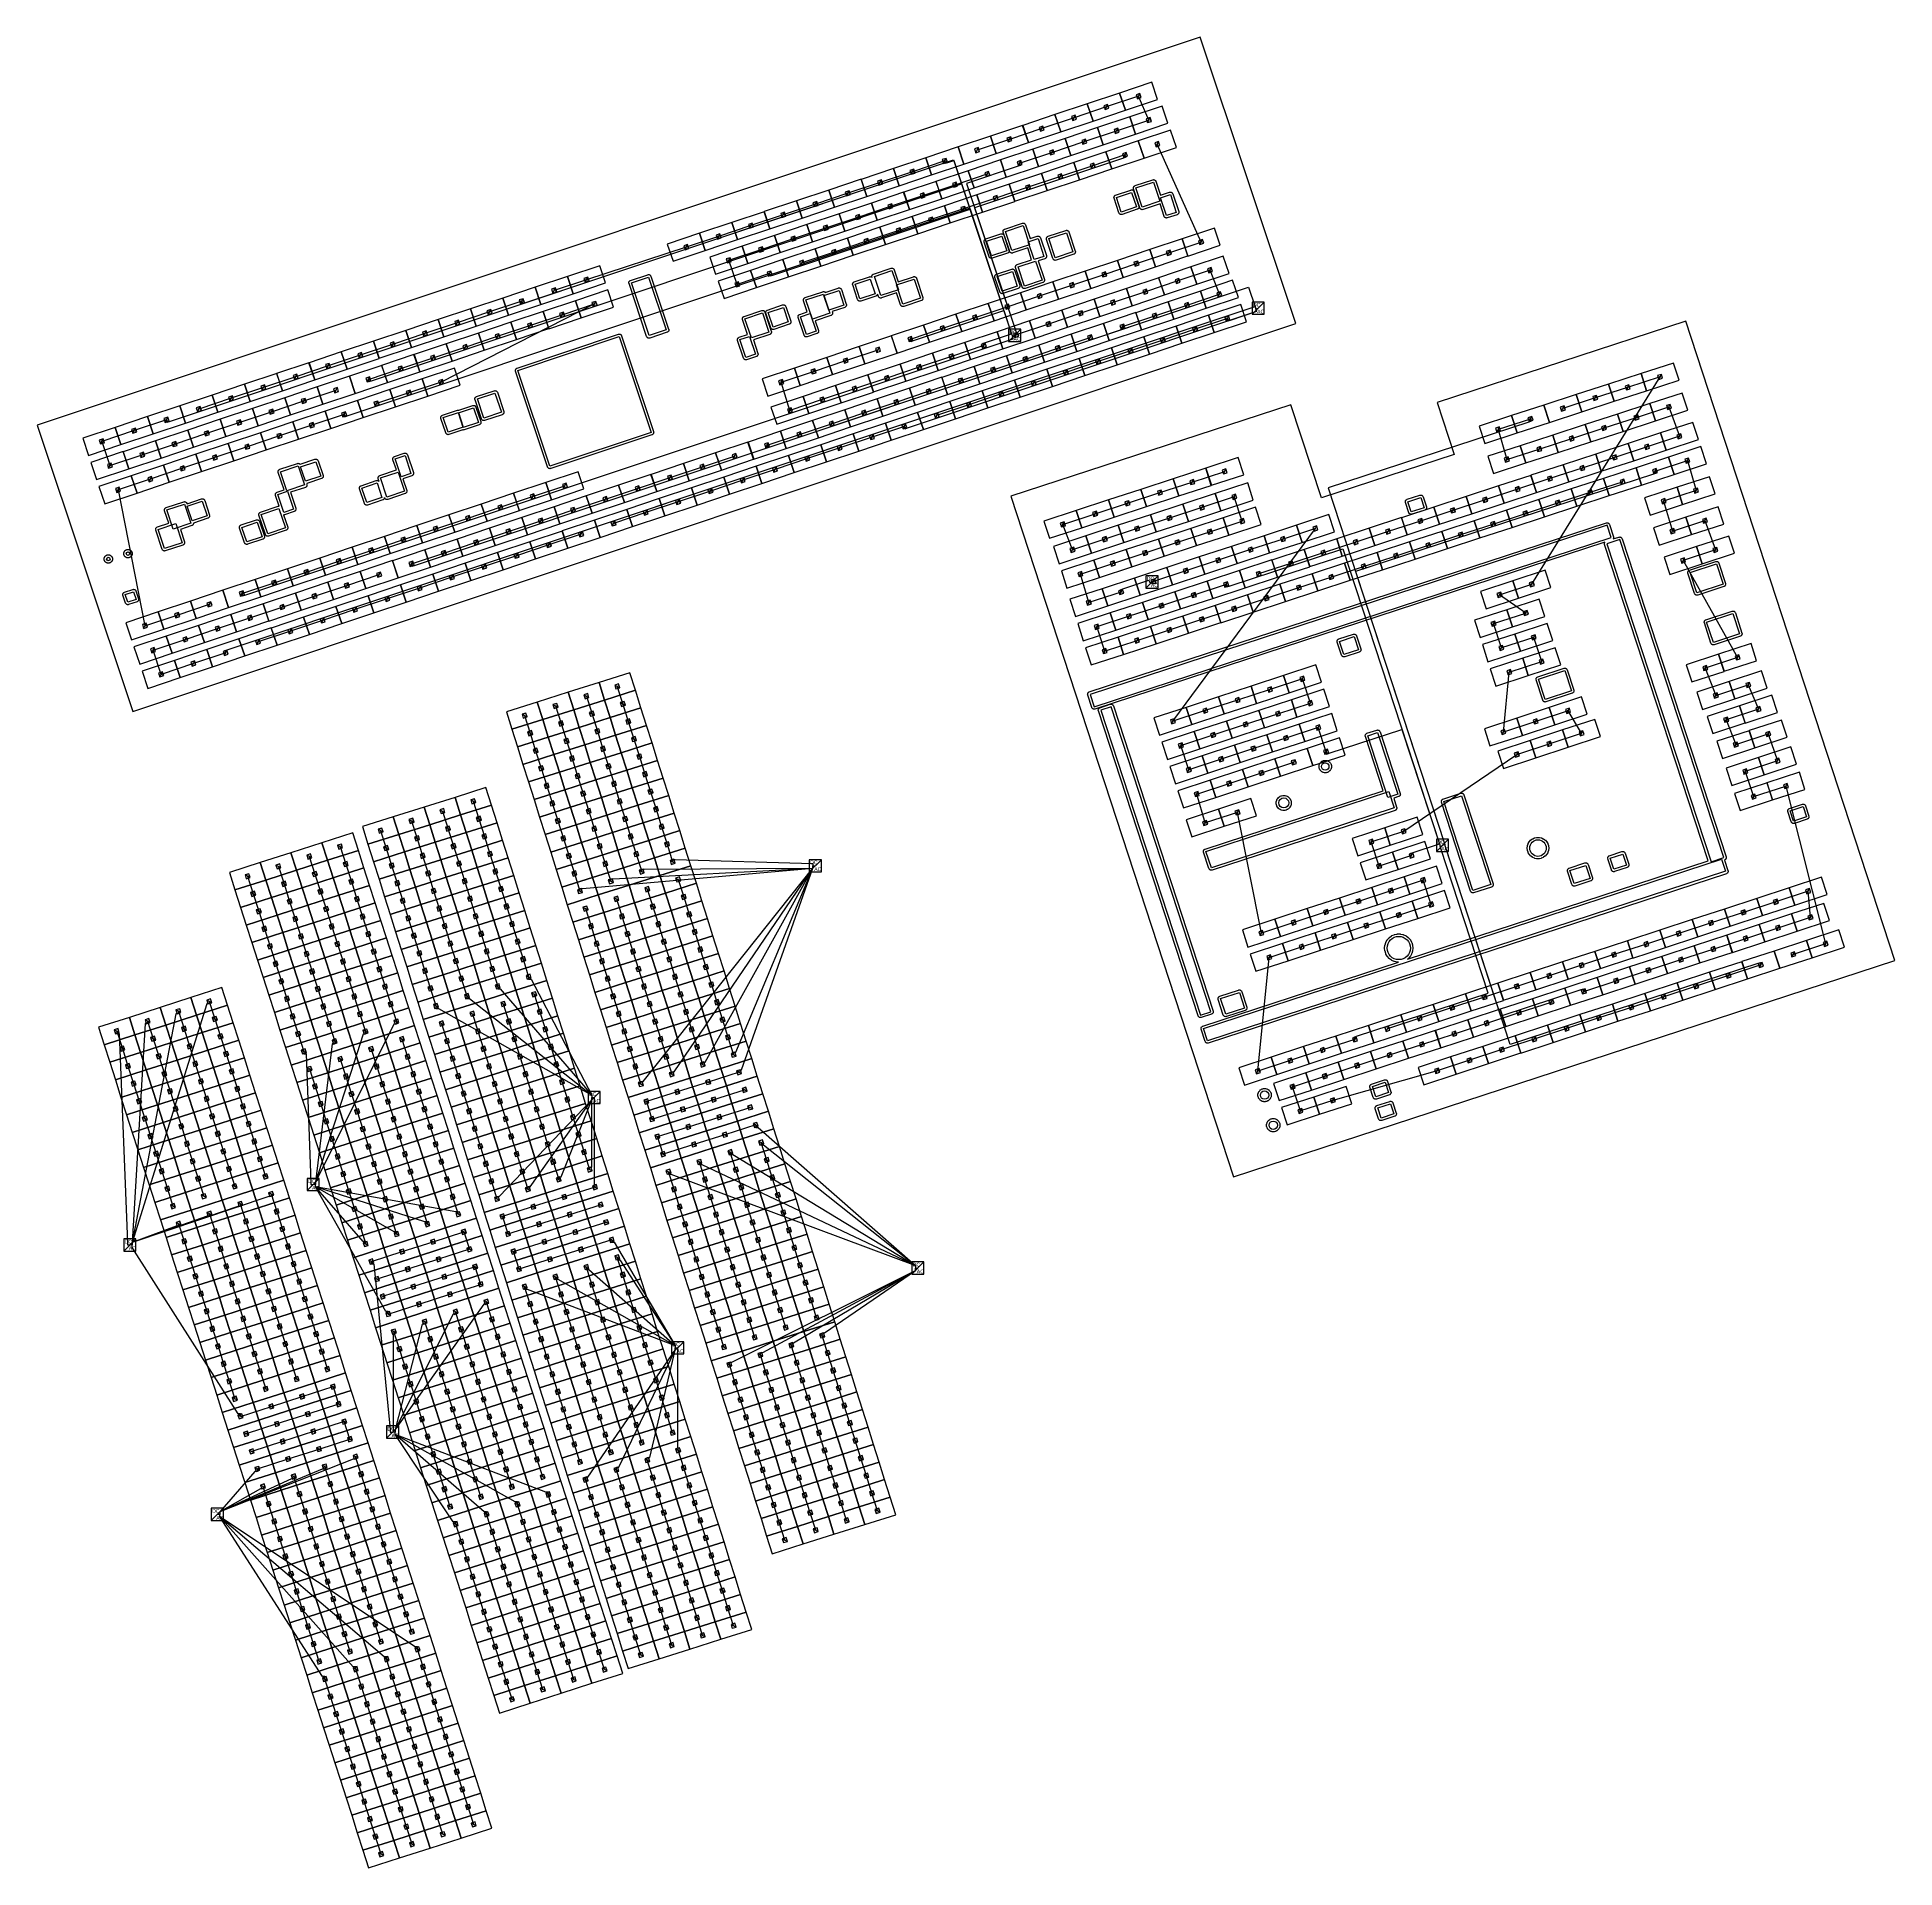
# Model space of a CAD drawing. Header units: feet. Extents: x -377 to 137, y -256 to 143.
# Drawn here: x -376.6 to -1.2, y -256 to 113.9 of the extents above; entities that cross this region are included whole.
import ezdxf

# ---------------------------------------------------------------- set-up
doc = ezdxf.new("R2010")
doc.units = ezdxf.units.FT
for name, color, linetype in [('Buildings', 7, 'CONTINUOUS'), ('Connections', 7, 'CONTINUOUS'), ('Inverters', 7, 'CONTINUOUS'), ('Modules', 7, 'CONTINUOUS'), ('Obstructions', 7, 'CONTINUOUS'), ('Setbacks', 7, 'CONTINUOUS'), ('Strings', 7, 'CONTINUOUS')]:
    doc.layers.add(name, color=color, linetype=linetype)

msp = doc.modelspace()

# ---------------------------------------------------------------- linework, layer by layer
at = {"layer": 'Buildings', "color": 252}
for p, q in [((-141.6, 113.95), (-376.62, 35.51)), ((-122.28, 56.07), (-141.6, 113.95)), ((-43.45, 56.56), (-93.72, 40.12)), ((-1.2, -72.63), (-43.45, 56.56)), ((-357.3, -22.37), (-122.28, 56.07)), ((-123.26, 39.67), (-179.85, 21.16)), ((-117.09, 20.81), (-123.26, 39.67)), ((-93.72, 40.12), (-90.27, 29.59)), ((-376.62, 35.51), (-357.3, -22.37)), ((-90.27, 29.59), (-117.09, 20.81)), ((-179.85, 21.16), (-134.87, -116.35)), ((-134.87, -116.35), (-1.2, -72.63))]:
    msp.add_line(p, q, dxfattribs=at)
at = {"layer": 'Connections', "color": 91}
for p, q in [((-156.78, 90.13), (-156.62, 89.66)), ((-349.87, 36.29), (-191.44, 89.17)), ((-278.05, 60.26), (-191.44, 89.17)), ((-193.2, 88.93), (-193.04, 88.46)), ((-193.04, 88.46), (-192.57, 88.62)), ((-192.57, 88.62), (-191.39, 89.01)), ((-191.44, 89.17), (-179.7, 53.98)), ((-191.44, 89.17), (-179.7, 53.98)), ((-191.39, 89.01), (-179.7, 53.98)), ((-178.39, 87.85), (-188.81, 84.37)), ((-157.09, 89.51), (-187.17, 79.47)), ((-177.92, 88), (-178.39, 87.85)), ((-178.07, 88.47), (-177.92, 88)), ((-156.62, 89.66), (-157.09, 89.51)), ((-309.06, 44.47), (-189.81, 84.27)), ((-189.81, 84.27), (-179.7, 53.98)), ((-188.81, 84.37), (-178.77, 54.3)), ((-313.95, 37.39), (-188.17, 79.37)), ((-227.97, 65.85), (-188.1, 79.16)), ((-188.17, 79.37), (-179.7, 53.98)), ((-188.1, 79.16), (-179.7, 53.98)), ((-187.17, 79.47), (-178.77, 54.3)), ((-228.6, 66.16), (-228.44, 65.69)), ((-228.44, 65.69), (-227.97, 65.85)), ((-300.35, 7.19), (-131.8, 63.44)), ((-278.67, 60.57), (-278.51, 60.11)), ((-278.51, 60.11), (-278.05, 60.26)), ((-228.5, 31.16), (-131.8, 63.43)), ((-156.68, 55.13), (-131.8, 63.43)), ((-131.8, 63.44), (-130.48, 59.47)), ((-131.8, 63.43), (-130.48, 59.47)), ((-131.8, 63.43), (-130.48, 59.47)), ((-338.2, -9.85), (-130.48, 59.48)), ((-266.38, 14.12), (-130.48, 59.48)), ((-200.75, 34.98), (-130.16, 58.54)), ((-199.53, 52.62), (-181.28, 58.71)), ((-181.28, 58.71), (-179.7, 53.98)), ((-136.08, 57.08), (-135.92, 56.62)), ((-135.92, 56.62), (-135.45, 56.77)), ((-135.45, 56.77), (-130.16, 58.54)), ((-130.48, 59.48), (-130.48, 59.47)), ((-130.48, 59.48), (-130.48, 59.47)), ((-130.48, 59.47), (-130.32, 59.01)), ((-130.48, 59.47), (-130.32, 59.01)), ((-130.48, 59.47), (-130.32, 59.01)), ((-130.48, 59.47), (-130.32, 59.01)), ((-130.48, 59.47), (-130.32, 59.01)), ((-130.32, 59.01), (-129.85, 59.16)), ((-130.32, 59.01), (-129.85, 59.16)), ((-130.32, 59.01), (-129.85, 59.16)), ((-130.32, 59.01), (-129.85, 59.16)), ((-130.32, 59.01), (-129.85, 59.16)), ((-130.32, 59.01), (-129.85, 59.16)), ((-130.32, 59.01), (-129.85, 59.16)), ((-130.16, 58.54), (-130.32, 59.01)), ((-130.16, 58.54), (-130.32, 59.01)), ((-130.16, 58.54), (-130.16, 58.54)), ((-130.16, 58.54), (-130.16, 58.54)), ((-334.63, 1.19), (-179.37, 53.01)), ((-200.15, 52.93), (-200, 52.46)), ((-200, 52.46), (-199.53, 52.62)), ((-184.99, 52.22), (-179.7, 53.99)), ((-179.7, 53.99), (-179.7, 53.98)), ((-179.7, 53.98), (-179.54, 53.52)), ((-179.7, 53.98), (-179.54, 53.52)), ((-179.7, 53.98), (-179.54, 53.52)), ((-179.7, 53.98), (-179.54, 53.52)), ((-179.7, 53.98), (-179.54, 53.52)), ((-179.7, 53.98), (-179.54, 53.52)), ((-179.7, 53.98), (-179.54, 53.52)), ((-179.7, 53.98), (-179.54, 53.52)), ((-179.54, 53.52), (-179.08, 53.67)), ((-179.54, 53.52), (-179.08, 53.67)), ((-179.54, 53.52), (-179.08, 53.67)), ((-179.54, 53.52), (-179.08, 53.67)), ((-179.54, 53.52), (-179.08, 53.67)), ((-179.54, 53.52), (-179.08, 53.67)), ((-179.54, 53.52), (-179.08, 53.67)), ((-179.54, 53.52), (-179.08, 53.67)), ((-179.54, 53.52), (-179.08, 53.67)), ((-179.39, 53.05), (-179.54, 53.52)), ((-179.37, 53.01), (-179.39, 53.05)), ((-178.61, 53.83), (-179.08, 53.67)), ((-178.61, 53.83), (-179.08, 53.67)), ((-178.77, 54.3), (-178.61, 53.83)), ((-178.77, 54.3), (-178.61, 53.83)), ((-157.3, 55.44), (-157.14, 54.97)), ((-157.14, 54.97), (-156.68, 55.13)), ((-185.46, 52.07), (-184.99, 52.22)), ((-185.3, 51.6), (-185.46, 52.07)), ((-309.68, 44.78), (-309.52, 44.32)), ((-309.52, 44.32), (-309.06, 44.47)), ((-314.57, 37.71), (-314.42, 37.24)), ((-350.49, 36.6), (-350.34, 36.14)), ((-350.34, 36.14), (-349.87, 36.29)), ((-314.42, 37.24), (-313.95, 37.39)), ((-201.37, 35.29), (-201.21, 34.82)), ((-201.21, 34.82), (-200.75, 34.98)), ((-75.15, 36.15), (-115.74, 22.88)), ((-74.69, 36.31), (-75.15, 36.15)), ((-74.84, 36.77), (-74.69, 36.31)), ((-229.12, 31.47), (-228.96, 31)), ((-228.96, 31), (-228.5, 31.16)), ((-115.74, 22.88), (-92.31, -48.78)), ((-49.99, 25.62), (-110.2, 5.93)), ((-49.52, 25.77), (-49.99, 25.62)), ((-49.67, 26.24), (-49.52, 25.77)), ((-266.85, 13.97), (-266.38, 14.12)), ((-266.69, 13.5), (-266.85, 13.97)), ((-135.7, 3.02), (-112.74, 10.53)), ((-112.74, 10.53), (-93.24, -49.09)), ((-300.97, 7.5), (-300.82, 7.03)), ((-300.82, 7.03), (-300.35, 7.19)), ((-157.24, 2.43), (-151.94, 4.17)), ((-151.94, 4.17), (-151.94, 4.16)), ((-151.94, 4.16), (-151.79, 3.7)), ((-151.79, 3.7), (-151.32, 3.85)), ((-110.2, 5.93), (-92.31, -48.78)), ((-335.25, 1.5), (-335.1, 1.03)), ((-335.1, 1.03), (-334.63, 1.19)), ((-157.71, 2.28), (-157.24, 2.43)), ((-157.56, 1.81), (-157.71, 2.28)), ((-136.33, 3.33), (-136.17, 2.86)), ((-136.17, 2.86), (-135.7, 3.02)), ((-338.67, -10), (-338.2, -9.85)), ((-338.51, -10.47), (-338.67, -10)), ((-115.49, -30.78), (-100.8, -25.98)), ((-100.8, -25.98), (-93.24, -49.09)), ((-116.11, -30.47), (-115.96, -30.93)), ((-115.96, -30.93), (-115.49, -30.78)), ((-92.31, -48.78), (-92.15, -49.25)), ((-92.31, -48.78), (-92.15, -49.25)), ((-248.2, -52.72), (-248.2, -52.22)), ((-248.2, -52.22), (-247.71, -52.22)), ((-247.71, -52.22), (-219.84, -53.03)), ((-99.01, -50.97), (-98.54, -50.82)), ((-98.86, -51.44), (-99.01, -50.97)), ((-98.54, -50.82), (-93.24, -49.08)), ((-93.24, -49.08), (-93.24, -49.09)), ((-93.24, -49.09), (-93.09, -49.55)), ((-93.24, -49.09), (-93.09, -49.55)), ((-93.24, -49.09), (-93.09, -49.55)), ((-93.09, -49.55), (-92.62, -49.4)), ((-93.09, -49.55), (-92.62, -49.4)), ((-93.09, -49.55), (-92.62, -49.4)), ((-93.09, -49.55), (-92.62, -49.4)), ((-92.94, -50.02), (-93.09, -49.55)), ((-83.37, -79.28), (-92.94, -50.02)), ((-92.15, -49.25), (-92.62, -49.4)), ((-92.15, -49.25), (-92.62, -49.4)), ((-92.15, -49.25), (-92.62, -49.4)), ((-92.15, -49.25), (-92.62, -49.4)), ((-92, -49.71), (-92.15, -49.25)), ((-92, -49.71), (-92.15, -49.25)), ((-78.95, -89.62), (-92, -49.71)), ((-80.83, -83.88), (-92, -49.71)), ((-266.43, -58.13), (-219.84, -54.01)), ((-260.68, -56.66), (-260.68, -56.16)), ((-260.68, -56.16), (-260.19, -56.16)), ((-260.19, -56.16), (-219.84, -54.01)), ((-254.44, -54.69), (-254.44, -54.19)), ((-254.44, -54.19), (-253.95, -54.19)), ((-254.13, -97.13), (-219.84, -54.01)), ((-253.95, -54.19), (-219.84, -54.01)), ((-247.88, -95.16), (-219.84, -54.01)), ((-241.64, -93.19), (-219.84, -54.01)), ((-235.4, -91.22), (-219.84, -54.01)), ((-234.28, -94.76), (-219.84, -54.01)), ((-219.84, -53.03), (-219.84, -53.52)), ((-219.84, -53.52), (-219.35, -53.52)), ((-219.84, -54.01), (-219.84, -53.52)), ((-219.84, -53.52), (-219.35, -53.52)), ((-219.84, -54.01), (-219.84, -53.52)), ((-219.84, -53.52), (-219.35, -53.52)), ((-219.84, -54.01), (-219.84, -53.52)), ((-219.84, -53.52), (-219.35, -53.52)), ((-219.84, -54.01), (-219.84, -53.52)), ((-219.84, -53.52), (-219.35, -53.52)), ((-219.84, -54.01), (-219.84, -53.52)), ((-219.84, -53.52), (-219.35, -53.52)), ((-219.84, -54.01), (-219.84, -53.52)), ((-219.84, -53.52), (-219.35, -53.52)), ((-219.84, -54.01), (-219.84, -53.52)), ((-219.84, -53.52), (-219.35, -53.52)), ((-219.84, -54.01), (-219.84, -53.52)), ((-219.84, -53.52), (-219.35, -53.52)), ((-266.93, -58.63), (-266.93, -58.13)), ((-266.93, -58.13), (-266.43, -58.13)), ((-28.9, -73.25), (-78.95, -89.62)), ((-28.43, -73.1), (-28.9, -73.25)), ((-28.28, -73.56), (-28.43, -73.1)), ((-283.53, -77.91), (-283.53, -78.4)), ((-283.53, -78.4), (-283.04, -78.4)), ((-283.04, -78.4), (-264.55, -99.85)), ((-277.29, -75.94), (-277.29, -76.43)), ((-277.29, -76.43), (-276.8, -76.43)), ((-276.8, -76.43), (-264.55, -99.85)), ((-64.68, -78.59), (-80.83, -83.88)), ((-64.21, -78.44), (-64.68, -78.59)), ((-64.05, -78.91), (-64.21, -78.44)), ((-342.33, -81.41), (-357.39, -129.66)), ((-341.84, -81.41), (-342.33, -81.41)), ((-341.84, -80.92), (-341.84, -81.41)), ((-296.02, -81.85), (-296.02, -82.34)), ((-296.02, -82.34), (-295.53, -82.34)), ((-295.53, -82.34), (-264.55, -99.85)), ((-289.77, -79.88), (-289.77, -80.37)), ((-289.77, -80.37), (-289.28, -80.37)), ((-289.28, -80.37), (-264.55, -99.85)), ((-109.98, -87.98), (-83.37, -79.28)), ((-348.57, -83.42), (-357.39, -129.66)), ((-354.8, -85.42), (-357.39, -129.66)), ((-354.31, -85.42), (-354.8, -85.42)), ((-354.31, -84.93), (-354.31, -85.42)), ((-348.07, -83.42), (-348.57, -83.42)), ((-348.07, -82.92), (-348.07, -83.42)), ((-304.52, -85.52), (-320.34, -117.43)), ((-304.03, -85.52), (-304.52, -85.52)), ((-304.03, -85.02), (-304.03, -85.52)), ((-360.54, -86.93), (-360.54, -87.42)), ((-360.54, -87.42), (-360.05, -87.42)), ((-360.05, -87.42), (-358.37, -129.66)), ((-310.75, -87.52), (-320.34, -117.43)), ((-316.99, -89.52), (-320.34, -117.43)), ((-316.49, -89.52), (-316.99, -89.52)), ((-316.49, -89.03), (-316.49, -89.52)), ((-310.26, -87.52), (-310.75, -87.52)), ((-310.26, -87.03), (-310.26, -87.52)), ((-110.45, -88.13), (-109.98, -87.98)), ((-110.3, -88.6), (-110.45, -88.13)), ((-322.73, -91.03), (-322.73, -91.52)), ((-322.73, -91.52), (-322.23, -91.52)), ((-322.23, -91.52), (-321.32, -117.43)), ((-242.13, -93.68), (-242.13, -93.19)), ((-242.13, -93.19), (-241.64, -93.19)), ((-235.89, -91.71), (-235.89, -91.22)), ((-235.89, -91.22), (-235.4, -91.22)), ((-254.62, -97.62), (-254.62, -97.13)), ((-254.62, -97.13), (-254.13, -97.13)), ((-248.37, -95.65), (-248.37, -95.16)), ((-248.37, -95.16), (-247.88, -95.16)), ((-234.77, -95.25), (-234.77, -94.76)), ((-234.77, -94.76), (-234.28, -94.76)), ((-283.22, -120.35), (-264.55, -100.83)), ((-276.97, -118.38), (-264.55, -100.83)), ((-270.73, -116.41), (-264.55, -100.83)), ((-264.55, -99.85), (-264.55, -100.34)), ((-264.55, -99.85), (-264.55, -100.34)), ((-264.55, -99.85), (-264.55, -100.34)), ((-264.55, -99.85), (-264.55, -100.34)), ((-264.55, -100.34), (-264.06, -100.34)), ((-264.55, -100.34), (-264.06, -100.34)), ((-264.55, -100.34), (-264.06, -100.34)), ((-264.55, -100.34), (-264.06, -100.34)), ((-264.55, -100.83), (-264.55, -100.34)), ((-264.55, -100.34), (-264.06, -100.34)), ((-264.55, -100.83), (-264.55, -100.34)), ((-264.55, -100.34), (-264.06, -100.34)), ((-264.55, -100.83), (-264.55, -100.34)), ((-264.55, -100.34), (-264.06, -100.34)), ((-264.52, -114.44), (-264.52, -100.34)), ((-264.52, -100.34), (-264.06, -100.34)), ((-263.96, -100.34), (-264.06, -100.34)), ((-263.96, -117.98), (-263.96, -100.34)), ((-231.41, -105.89), (-231.41, -106.38)), ((-231.41, -106.38), (-230.92, -106.38)), ((-230.92, -106.38), (-199.12, -134.32)), ((-236.54, -111.4), (-236.54, -111.89)), ((-236.54, -111.89), (-236.04, -111.89)), ((-236.04, -111.89), (-199.12, -134.32)), ((-230.29, -109.43), (-230.29, -109.92)), ((-230.29, -109.92), (-229.8, -109.92)), ((-229.8, -109.92), (-199.12, -134.32)), ((-264.98, -114.93), (-264.98, -114.44)), ((-264.98, -114.44), (-264.52, -114.44)), ((-249.02, -115.34), (-249.02, -115.84)), ((-249.02, -115.84), (-248.53, -115.84)), ((-248.53, -115.84), (-199.12, -134.32)), ((-242.78, -113.37), (-242.78, -113.87)), ((-242.78, -113.87), (-242.29, -113.87)), ((-242.29, -113.87), (-199.12, -134.32)), ((-329.33, -119.85), (-329.33, -120.34)), ((-321.32, -117.43), (-321.32, -117.92)), ((-321.32, -117.92), (-320.83, -117.92)), ((-320.34, -117.92), (-320.83, -117.92)), ((-320.34, -117.92), (-320.83, -117.92)), ((-320.34, -117.92), (-320.83, -117.92)), ((-320.34, -117.92), (-320.83, -117.92)), ((-320.34, -117.92), (-320.83, -117.92)), ((-320.34, -117.92), (-320.83, -117.92)), ((-320.34, -117.92), (-320.83, -117.92)), ((-320.34, -117.92), (-320.83, -117.92)), ((-320.34, -117.43), (-320.34, -117.92)), ((-320.34, -117.43), (-320.34, -117.92)), ((-320.34, -117.43), (-320.34, -117.92)), ((-320.34, -118.41), (-320.34, -117.92)), ((-320.34, -118.41), (-320.34, -117.92)), ((-320.34, -118.41), (-320.34, -117.92)), ((-320.34, -118.41), (-320.34, -117.92)), ((-320.34, -118.41), (-320.34, -117.92)), ((-292.01, -123.46), (-320.34, -118.41)), ((-298.24, -125.46), (-320.34, -118.41)), ((-304.48, -127.47), (-320.34, -118.41)), ((-310.71, -129.47), (-320.34, -118.41)), ((-306.16, -143.62), (-320.34, -118.41)), ((-277.47, -118.87), (-277.47, -118.38)), ((-277.47, -118.38), (-276.97, -118.38)), ((-271.22, -116.9), (-271.22, -116.41)), ((-271.22, -116.41), (-270.73, -116.41)), ((-263.86, -117.98), (-263.96, -117.98)), ((-263.86, -118.47), (-263.86, -117.98)), ((-329.83, -120.34), (-357.39, -129.66)), ((-336.06, -122.35), (-357.39, -129.66)), ((-341.8, -123.86), (-341.8, -124.35)), ((-335.57, -122.35), (-336.06, -122.35)), ((-335.57, -121.85), (-335.57, -122.35)), ((-329.33, -120.34), (-329.83, -120.34)), ((-291.52, -123.46), (-292.01, -123.46)), ((-291.52, -123.95), (-291.52, -123.46)), ((-283.71, -120.84), (-283.71, -120.35)), ((-283.71, -120.35), (-283.22, -120.35)), ((-342.29, -124.35), (-357.39, -129.66)), ((-348.52, -126.35), (-357.39, -129.66)), ((-348.03, -126.35), (-348.52, -126.35)), ((-348.03, -125.86), (-348.03, -126.35)), ((-341.8, -124.35), (-342.29, -124.35)), ((-303.98, -127.47), (-304.48, -127.47)), ((-303.98, -127.96), (-303.98, -127.47)), ((-297.75, -125.46), (-298.24, -125.46)), ((-297.75, -125.96), (-297.75, -125.46)), ((-358.37, -129.66), (-358.37, -130.15)), ((-358.37, -130.15), (-357.88, -130.15)), ((-357.39, -130.15), (-357.88, -130.15)), ((-357.39, -130.15), (-357.88, -130.15)), ((-357.39, -130.15), (-357.88, -130.15)), ((-357.39, -130.15), (-357.88, -130.15)), ((-357.39, -130.15), (-357.88, -130.15)), ((-357.39, -130.15), (-357.88, -130.15)), ((-357.39, -130.15), (-357.88, -130.15)), ((-357.39, -130.15), (-357.88, -130.15)), ((-357.39, -129.66), (-357.39, -130.15)), ((-357.39, -129.66), (-357.39, -130.15)), ((-357.39, -129.66), (-357.39, -130.15)), ((-357.39, -129.66), (-357.39, -130.15)), ((-357.39, -129.66), (-357.39, -130.15)), ((-357.39, -129.66), (-357.39, -130.15)), ((-357.39, -129.66), (-357.39, -130.15)), ((-357.39, -130.65), (-357.39, -130.15)), ((-336.02, -164.3), (-357.39, -130.65)), ((-310.22, -129.47), (-310.71, -129.47)), ((-310.22, -129.96), (-310.22, -129.47)), ((-260.51, -129.11), (-260.51, -129.6)), ((-260.51, -129.6), (-260.01, -129.6)), ((-260.01, -129.6), (-247.68, -150.44)), ((-309.08, -133.5), (-309.08, -133.99)), ((-309.08, -133.99), (-308.59, -133.99)), ((-308.59, -133.99), (-305.26, -167.47)), ((-265.63, -134.62), (-265.63, -135.12)), ((-265.63, -135.12), (-265.14, -135.12)), ((-265.14, -135.12), (-247.68, -150.44)), ((-259.39, -132.65), (-259.39, -133.14)), ((-259.39, -133.14), (-258.89, -133.14)), ((-258.89, -133.14), (-247.68, -150.44)), ((-199.12, -134.32), (-199.12, -134.81)), ((-199.12, -134.32), (-199.12, -134.81)), ((-199.12, -134.32), (-199.12, -134.81)), ((-199.12, -134.32), (-199.12, -134.81)), ((-199.12, -134.32), (-199.12, -134.81)), ((-199.12, -135.3), (-199.12, -134.81)), ((-199.12, -134.81), (-198.63, -134.81)), ((-199.12, -135.3), (-199.12, -134.81)), ((-199.12, -134.81), (-198.63, -134.81)), ((-199.12, -135.3), (-199.12, -134.81)), ((-199.12, -134.81), (-198.63, -134.81)), ((-199.12, -135.3), (-199.12, -134.81)), ((-199.12, -134.81), (-198.63, -134.81)), ((-199.12, -134.81), (-198.63, -134.81)), ((-199.12, -134.81), (-198.63, -134.81)), ((-199.12, -134.81), (-198.63, -134.81)), ((-199.12, -134.81), (-198.63, -134.81)), ((-199.12, -134.81), (-198.63, -134.81)), ((-278.11, -138.56), (-278.11, -139.06)), ((-271.87, -136.59), (-271.87, -137.09)), ((-271.87, -137.09), (-271.38, -137.09)), ((-271.38, -137.09), (-247.68, -150.44)), ((-236.22, -153.84), (-199.12, -135.3)), ((-229.98, -151.87), (-199.12, -135.3)), ((-223.74, -149.9), (-199.12, -135.3)), ((-217.49, -147.93), (-199.12, -135.3)), ((-286.33, -142.14), (-304.28, -167.47)), ((-285.83, -142.14), (-286.33, -142.14)), ((-285.83, -141.65), (-285.83, -142.14)), ((-278.11, -139.06), (-277.62, -139.06)), ((-277.62, -139.06), (-247.68, -150.44)), ((-305.67, -143.62), (-306.16, -143.62)), ((-305.67, -144.12), (-305.67, -143.62)), ((-292.56, -144.14), (-304.28, -167.47)), ((-298.79, -146.14), (-304.28, -167.47)), ((-298.3, -146.14), (-298.79, -146.14)), ((-298.3, -145.65), (-298.3, -146.14)), ((-292.07, -144.14), (-292.56, -144.14)), ((-292.07, -143.65), (-292.07, -144.14)), ((-304.53, -148.15), (-304.65, -148.15)), ((-304.65, -148.15), (-304.65, -167.96)), ((-304.53, -147.66), (-304.53, -148.15)), ((-224.23, -150.39), (-224.23, -149.9)), ((-224.23, -149.9), (-223.74, -149.9)), ((-217.99, -148.42), (-217.99, -147.93)), ((-217.99, -147.93), (-217.49, -147.93)), ((-265.31, -177.06), (-247.68, -151.42)), ((-259.07, -175.09), (-247.68, -151.42)), ((-252.83, -173.12), (-247.68, -151.42)), ((-247.68, -150.44), (-247.68, -150.93)), ((-247.68, -150.44), (-247.68, -150.93)), ((-247.68, -150.44), (-247.68, -150.93)), ((-247.68, -150.44), (-247.68, -150.93)), ((-247.68, -150.44), (-247.68, -150.93)), ((-247.68, -151.42), (-247.68, -150.93)), ((-247.68, -150.93), (-247.19, -150.93)), ((-247.68, -151.42), (-247.68, -150.93)), ((-247.68, -150.93), (-247.19, -150.93)), ((-247.68, -151.42), (-247.68, -150.93)), ((-247.68, -150.93), (-247.19, -150.93)), ((-247.68, -150.93), (-247.19, -150.93)), ((-247.68, -150.93), (-247.19, -150.93)), ((-247.68, -150.93), (-247.19, -150.93)), ((-247.68, -150.93), (-247.19, -150.93)), ((-247.68, -150.93), (-247.19, -150.93)), ((-247.13, -150.93), (-247.19, -150.93)), ((-247.13, -171.15), (-247.13, -150.93)), ((-236.71, -154.34), (-236.71, -153.84)), ((-236.71, -153.84), (-236.22, -153.84)), ((-230.47, -152.37), (-230.47, -151.87)), ((-230.47, -151.87), (-229.98, -151.87)), ((-335.52, -164.3), (-336.02, -164.3)), ((-335.52, -164.79), (-335.52, -164.3)), ((-305.26, -167.47), (-305.26, -167.96)), ((-305.26, -167.96), (-304.77, -167.96)), ((-304.28, -167.96), (-304.77, -167.96)), ((-304.28, -167.96), (-304.77, -167.96)), ((-304.28, -167.96), (-304.77, -167.96)), ((-304.65, -167.96), (-304.77, -167.96)), ((-304.28, -167.96), (-304.77, -167.96)), ((-304.28, -167.96), (-304.77, -167.96)), ((-304.28, -167.96), (-304.77, -167.96)), ((-304.28, -167.96), (-304.77, -167.96)), ((-304.28, -167.47), (-304.28, -167.96)), ((-304.28, -167.47), (-304.28, -167.96)), ((-304.28, -167.47), (-304.28, -167.96)), ((-304.28, -168.45), (-304.28, -167.96)), ((-304.28, -168.45), (-304.28, -167.96)), ((-304.28, -168.45), (-304.28, -167.96)), ((-304.28, -168.45), (-304.28, -167.96)), ((-292.52, -186.09), (-304.28, -168.45)), ((-286.28, -184.09), (-304.28, -168.45)), ((-280.05, -182.09), (-304.28, -168.45)), ((-273.82, -180.08), (-304.28, -168.45)), ((-247.08, -171.15), (-247.13, -171.15)), ((-247.08, -171.65), (-247.08, -171.15)), ((-312.77, -173.43), (-339.7, -184.1)), ((-319, -175.43), (-339.7, -184.1)), ((-332.6, -175.9), (-339.7, -184.1)), ((-332.11, -175.9), (-332.6, -175.9)), ((-332.11, -175.4), (-332.11, -175.9)), ((-318.51, -175.43), (-319, -175.43)), ((-318.51, -174.94), (-318.51, -175.43)), ((-312.28, -173.43), (-312.77, -173.43)), ((-312.28, -172.94), (-312.28, -173.43)), ((-259.56, -175.59), (-259.56, -175.09)), ((-259.56, -175.09), (-259.07, -175.09)), ((-253.32, -173.62), (-253.32, -173.12)), ((-253.32, -173.12), (-252.83, -173.12)), ((-325.23, -177.43), (-339.7, -184.1)), ((-331.47, -179.44), (-339.7, -184.1)), ((-330.97, -179.44), (-331.47, -179.44)), ((-330.97, -178.94), (-330.97, -179.44)), ((-324.74, -177.43), (-325.23, -177.43)), ((-324.74, -176.94), (-324.74, -177.43)), ((-273.33, -180.08), (-273.82, -180.08)), ((-273.33, -180.58), (-273.33, -180.08)), ((-265.81, -177.56), (-265.81, -177.06)), ((-265.81, -177.06), (-265.31, -177.06)), ((-279.56, -182.09), (-280.05, -182.09)), ((-279.56, -182.58), (-279.56, -182.09)), ((-339.7, -184.59), (-340.19, -184.59)), ((-339.7, -184.59), (-340.19, -184.59)), ((-339.7, -184.59), (-340.19, -184.59)), ((-339.7, -184.59), (-340.19, -184.59)), ((-339.7, -184.59), (-340.19, -184.59)), ((-339.7, -184.59), (-340.19, -184.59)), ((-339.7, -184.59), (-340.19, -184.59)), ((-339.7, -184.59), (-340.19, -184.59)), ((-339.7, -184.59), (-340.19, -184.59)), ((-339.7, -184.1), (-339.7, -184.59)), ((-339.7, -184.1), (-339.7, -184.59)), ((-339.7, -184.1), (-339.7, -184.59)), ((-339.7, -184.1), (-339.7, -184.59)), ((-339.7, -184.1), (-339.7, -184.59)), ((-339.7, -185.09), (-339.7, -184.59)), ((-339.7, -185.09), (-339.7, -184.59)), ((-339.7, -185.09), (-339.7, -184.59)), ((-339.7, -185.09), (-339.7, -184.59)), ((-300.26, -211.37), (-339.7, -185.09)), ((-306.49, -213.38), (-339.7, -185.09)), ((-312.73, -215.38), (-339.7, -185.09)), ((-318.96, -217.38), (-339.7, -185.09)), ((-292.02, -186.09), (-292.52, -186.09)), ((-292.02, -186.58), (-292.02, -186.09)), ((-285.79, -184.09), (-286.28, -184.09)), ((-285.79, -184.58), (-285.79, -184.09)), ((-306, -213.38), (-306.49, -213.38)), ((-306, -213.87), (-306, -213.38)), ((-299.77, -211.37), (-300.26, -211.37)), ((-299.77, -211.87), (-299.77, -211.37)), ((-318.47, -217.38), (-318.96, -217.38)), ((-318.47, -217.87), (-318.47, -217.38)), ((-312.23, -215.38), (-312.73, -215.38)), ((-312.23, -215.87), (-312.23, -215.38))]:
    msp.add_line(p, q, dxfattribs=at)
at = {"layer": 'Inverters'}
for p, q in [((-128.62, 60.39), (-131.08, 60.39)), ((-131.08, 60.39), (-131.08, 57.93)), ((-131.08, 57.93), (-128.62, 60.39)), ((-128.62, 57.93), (-128.62, 60.39)), ((-131.08, 57.93), (-128.62, 57.93)), ((-177.85, 54.9), (-180.31, 54.9)), ((-180.31, 54.9), (-180.31, 52.44)), ((-180.31, 52.44), (-177.85, 54.9)), ((-177.85, 52.44), (-177.85, 54.9)), ((-180.31, 52.44), (-177.85, 52.44)), ((-150.09, 5.08), (-152.55, 5.08)), ((-152.55, 5.08), (-152.55, 2.62)), ((-152.55, 2.62), (-150.09, 5.08)), ((-150.09, 2.62), (-150.09, 5.08)), ((-152.55, 2.62), (-150.09, 2.62)), ((-91.39, -48.17), (-93.85, -48.17)), ((-93.85, -48.17), (-93.85, -50.63)), ((-93.85, -50.63), (-91.39, -48.17)), ((-91.39, -50.63), (-91.39, -48.17)), ((-218.12, -52.29), (-220.58, -52.29)), ((-220.58, -52.29), (-220.58, -54.75)), ((-220.58, -54.75), (-218.12, -52.29)), ((-218.12, -54.75), (-218.12, -52.29)), ((-93.85, -50.63), (-91.39, -50.63)), ((-220.58, -54.75), (-218.12, -54.75)), ((-262.82, -99.11), (-265.29, -99.11)), ((-265.29, -99.11), (-265.29, -101.57)), ((-265.29, -101.57), (-262.82, -99.11)), ((-262.82, -101.57), (-262.82, -99.11)), ((-265.29, -101.57), (-262.82, -101.57)), ((-319.6, -116.69), (-322.06, -116.69)), ((-322.06, -116.69), (-322.06, -119.15)), ((-322.06, -119.15), (-319.6, -116.69)), ((-322.06, -119.15), (-319.6, -119.15)), ((-319.6, -119.15), (-319.6, -116.69)), ((-356.65, -128.92), (-359.11, -128.92)), ((-359.11, -128.92), (-359.11, -131.38)), ((-359.11, -131.38), (-356.65, -128.92)), ((-359.11, -131.38), (-356.65, -131.38)), ((-356.65, -131.38), (-356.65, -128.92)), ((-197.4, -133.58), (-199.86, -133.58)), ((-199.86, -133.58), (-199.86, -136.04)), ((-199.86, -136.04), (-197.4, -133.58)), ((-197.4, -136.04), (-197.4, -133.58)), ((-199.86, -136.04), (-197.4, -136.04)), ((-245.96, -149.7), (-248.42, -149.7)), ((-248.42, -149.7), (-248.42, -152.16)), ((-248.42, -152.16), (-245.96, -149.7)), ((-245.96, -152.16), (-245.96, -149.7)), ((-248.42, -152.16), (-245.96, -152.16)), ((-303.54, -166.73), (-306, -166.73)), ((-306, -166.73), (-306, -169.19)), ((-306, -169.19), (-303.54, -166.73)), ((-303.54, -169.19), (-303.54, -166.73)), ((-306, -169.19), (-303.54, -169.19)), ((-338.96, -183.36), (-341.42, -183.36)), ((-341.42, -183.36), (-341.42, -185.82)), ((-341.42, -185.82), (-338.96, -183.36)), ((-338.96, -185.82), (-338.96, -183.36)), ((-341.42, -185.82), (-338.96, -185.82))]:
    msp.add_line(p, q, dxfattribs=at)
at = {"layer": 'Modules', "color": 254}
for p, q in [((-157.87, 102.65), (-164.4, 100.47)), ((-151.34, 104.83), (-157.87, 102.65)), ((-156.71, 99.18), (-157.87, 102.65)), ((-157.87, 102.65), (-156.71, 99.18)), ((-153.76, 102.53), (-154.54, 102.27)), ((-154.54, 102.27), (-154.28, 101.49)), ((-154.28, 101.49), (-153.76, 102.53)), ((-154.28, 101.49), (-153.51, 101.75)), ((-153.51, 101.75), (-153.76, 102.53)), ((-150.18, 101.36), (-151.34, 104.83)), ((-170.93, 98.29), (-177.45, 96.11)), ((-164.4, 100.48), (-170.93, 98.3)), ((-170.93, 98.3), (-169.77, 94.82)), ((-169.77, 94.82), (-170.93, 98.29)), ((-166.82, 98.17), (-167.6, 97.91)), ((-167.6, 97.91), (-167.34, 97.13)), ((-167.34, 97.13), (-166.82, 98.17)), ((-166.56, 97.39), (-166.82, 98.17)), ((-163.24, 97), (-164.4, 100.48)), ((-164.4, 100.47), (-163.24, 97)), ((-163.24, 97), (-156.71, 99.18)), ((-155.8, 97.84), (-162.33, 95.66)), ((-160.29, 100.34), (-161.07, 100.09)), ((-161.07, 100.09), (-160.81, 99.31)), ((-160.81, 99.31), (-160.29, 100.34)), ((-160.81, 99.31), (-160.03, 99.57)), ((-160.03, 99.57), (-160.29, 100.34)), ((-156.71, 99.18), (-150.18, 101.36)), ((-149.27, 100.02), (-155.8, 97.84)), ((-154.64, 94.37), (-155.8, 97.84)), ((-155.8, 97.84), (-154.64, 94.37)), ((-151.7, 97.71), (-152.48, 97.45)), ((-152.22, 96.67), (-151.7, 97.71)), ((-151.44, 96.93), (-151.7, 97.71)), ((-148.11, 96.55), (-149.27, 100.02)), ((-183.98, 93.93), (-190.51, 91.75)), ((-177.46, 96.11), (-183.98, 93.93)), ((-182.83, 90.46), (-183.98, 93.93)), ((-183.98, 93.93), (-182.83, 90.46)), ((-176.3, 92.64), (-177.46, 96.11)), ((-177.45, 96.11), (-176.3, 92.64)), ((-176.3, 92.64), (-169.77, 94.82)), ((-173.35, 95.98), (-174.13, 95.72)), ((-174.13, 95.72), (-173.87, 94.95)), ((-173.87, 94.95), (-173.35, 95.98)), ((-173.87, 94.95), (-173.09, 95.21)), ((-173.09, 95.21), (-173.35, 95.98)), ((-169.77, 94.82), (-163.24, 97)), ((-162.33, 95.66), (-168.86, 93.48)), ((-167.34, 97.13), (-166.56, 97.39)), ((-161.17, 92.19), (-162.33, 95.66)), ((-162.33, 95.66), (-161.17, 92.19)), ((-161.17, 92.19), (-154.64, 94.37)), ((-158.23, 95.53), (-159, 95.27)), ((-159, 95.27), (-158.74, 94.49)), ((-158.74, 94.49), (-158.23, 95.53)), ((-158.74, 94.49), (-157.97, 94.75)), ((-157.97, 94.75), (-158.23, 95.53)), ((-154.64, 94.37), (-148.11, 96.55)), ((-147.56, 95.14), (-154.09, 92.96)), ((-152.48, 97.45), (-152.22, 96.67)), ((-152.22, 96.67), (-151.44, 96.93)), ((-146.4, 91.66), (-147.56, 95.14)), ((-190.51, 91.75), (-197.04, 89.57)), ((-189.35, 88.28), (-190.51, 91.75)), ((-190.51, 91.75), (-189.36, 88.28)), ((-189.36, 88.28), (-182.83, 90.46)), ((-186.41, 91.63), (-187.19, 91.37)), ((-187.19, 91.37), (-186.93, 90.59)), ((-186.93, 90.59), (-186.41, 91.63)), ((-186.93, 90.59), (-186.15, 90.85)), ((-186.15, 90.85), (-186.41, 91.63)), ((-182.83, 90.46), (-176.3, 92.64)), ((-175.39, 91.3), (-181.92, 89.12)), ((-179.88, 93.8), (-180.66, 93.54)), ((-180.66, 93.54), (-180.4, 92.77)), ((-180.4, 92.77), (-179.88, 93.8)), ((-180.4, 92.77), (-179.62, 93.03)), ((-179.62, 93.03), (-179.88, 93.8)), ((-168.86, 93.48), (-175.39, 91.3)), ((-174.23, 87.82), (-175.39, 91.3)), ((-175.39, 91.3), (-174.23, 87.83)), ((-171.28, 91.17), (-172.06, 90.91)), ((-172.06, 90.91), (-171.8, 90.14)), ((-171.8, 90.14), (-171.28, 91.17)), ((-171.8, 90.14), (-171.02, 90.4)), ((-171.02, 90.4), (-171.28, 91.17)), ((-167.7, 90.01), (-168.86, 93.48)), ((-168.86, 93.48), (-167.7, 90.01)), ((-167.7, 90.01), (-161.17, 92.19)), ((-160.62, 90.78), (-167.15, 88.6)), ((-164.75, 93.35), (-165.53, 93.09)), ((-165.53, 93.09), (-165.27, 92.31)), ((-165.27, 92.31), (-164.75, 93.35)), ((-165.27, 92.31), (-164.49, 92.57)), ((-164.49, 92.57), (-164.75, 93.35)), ((-154.09, 92.96), (-160.62, 90.78)), ((-159.46, 87.31), (-160.62, 90.78)), ((-160.62, 90.78), (-159.46, 87.3)), ((-156.52, 90.65), (-157.3, 90.39)), ((-157.3, 90.39), (-157.04, 89.61)), ((-157.04, 89.61), (-156.52, 90.65)), ((-156.26, 89.87), (-156.52, 90.65)), ((-152.93, 89.48), (-154.09, 92.96)), ((-154.09, 92.96), (-152.93, 89.48)), ((-152.93, 89.48), (-146.4, 91.66)), ((-149.99, 92.83), (-150.77, 92.57)), ((-150.77, 92.57), (-150.51, 91.79)), ((-150.51, 91.79), (-149.99, 92.83)), ((-150.51, 91.79), (-149.73, 92.05)), ((-149.73, 92.05), (-149.99, 92.83)), ((-203.57, 87.39), (-210.1, 85.21)), ((-197.04, 89.57), (-203.57, 87.39)), ((-202.42, 83.92), (-203.57, 87.39)), ((-203.57, 87.39), (-202.41, 83.92)), ((-199.47, 87.27), (-200.25, 87.01)), ((-200.25, 87.01), (-199.99, 86.23)), ((-199.99, 86.23), (-199.47, 87.27)), ((-199.99, 86.23), (-199.21, 86.49)), ((-199.21, 86.49), (-199.47, 87.27)), ((-195.89, 86.1), (-197.04, 89.57)), ((-197.04, 89.57), (-195.88, 86.1)), ((-195.88, 86.1), (-189.35, 88.28)), ((-188.45, 86.94), (-194.98, 84.76)), ((-192.94, 89.45), (-193.72, 89.19)), ((-193.72, 89.19), (-193.46, 88.41)), ((-193.46, 88.41), (-192.94, 89.45)), ((-193.46, 88.41), (-192.68, 88.67)), ((-192.68, 88.67), (-192.94, 89.45)), ((-181.92, 89.12), (-188.45, 86.94)), ((-187.29, 83.47), (-188.45, 86.94)), ((-188.45, 86.94), (-187.29, 83.47)), ((-184.34, 86.81), (-185.12, 86.55)), ((-185.12, 86.55), (-184.86, 85.78)), ((-184.86, 85.78), (-184.34, 86.81)), ((-184.08, 86.04), (-184.34, 86.81)), ((-180.76, 85.65), (-181.92, 89.12)), ((-181.92, 89.12), (-180.76, 85.65)), ((-180.76, 85.65), (-174.23, 87.82)), ((-173.68, 86.42), (-180.21, 84.24)), ((-177.82, 88.99), (-178.59, 88.73)), ((-178.59, 88.73), (-178.33, 87.95)), ((-178.33, 87.95), (-177.82, 88.99)), ((-178.33, 87.95), (-177.56, 88.21)), ((-177.56, 88.21), (-177.82, 88.99)), ((-174.23, 87.83), (-167.7, 90.01)), ((-167.15, 88.6), (-173.68, 86.42)), ((-172.52, 82.95), (-173.68, 86.42)), ((-173.68, 86.42), (-172.52, 82.95)), ((-165.99, 85.13), (-167.15, 88.6)), ((-167.15, 88.6), (-165.99, 85.13)), ((-165.99, 85.13), (-159.46, 87.31)), ((-163.05, 88.47), (-163.82, 88.21)), ((-163.82, 88.21), (-163.56, 87.43)), ((-163.56, 87.43), (-163.05, 88.47)), ((-163.56, 87.43), (-162.79, 87.69)), ((-162.79, 87.69), (-163.05, 88.47)), ((-159.46, 87.3), (-152.93, 89.48)), ((-157.04, 89.61), (-156.26, 89.87)), ((-216.63, 83.04), (-223.16, 80.86)), ((-210.1, 85.22), (-216.63, 83.04)), ((-215.47, 79.56), (-216.63, 83.04)), ((-216.63, 83.04), (-215.47, 79.56)), ((-212.53, 82.91), (-213.3, 82.65)), ((-213.3, 82.65), (-213.05, 81.87)), ((-213.05, 81.87), (-212.53, 82.91)), ((-212.27, 82.13), (-212.53, 82.91)), ((-208.94, 81.74), (-210.1, 85.22)), ((-210.1, 85.21), (-208.94, 81.74)), ((-208.94, 81.74), (-202.42, 83.92)), ((-206, 85.09), (-206.78, 84.83)), ((-206.78, 84.83), (-206.52, 84.05)), ((-206.52, 84.05), (-206, 85.09)), ((-206.52, 84.05), (-205.74, 84.31)), ((-205.74, 84.31), (-206, 85.09)), ((-202.41, 83.92), (-195.89, 86.1)), ((-194.97, 84.77), (-201.5, 82.59)), ((-194.98, 84.76), (-193.82, 81.29)), ((-193.81, 81.29), (-194.97, 84.77)), ((-193.82, 81.29), (-187.29, 83.47)), ((-190.87, 84.64), (-191.65, 84.38)), ((-191.65, 84.38), (-191.39, 83.6)), ((-191.39, 83.6), (-190.87, 84.64)), ((-191.39, 83.6), (-190.61, 83.86)), ((-190.61, 83.86), (-190.87, 84.64)), ((-187.29, 83.47), (-180.76, 85.65)), ((-180.21, 84.24), (-186.74, 82.06)), ((-184.86, 85.78), (-184.08, 86.04)), ((-179.05, 80.76), (-180.21, 84.24)), ((-180.21, 84.24), (-179.05, 80.77)), ((-179.05, 80.77), (-172.52, 82.95)), ((-176.11, 84.11), (-176.88, 83.85)), ((-176.88, 83.85), (-176.62, 83.08)), ((-176.62, 83.08), (-176.11, 84.11)), ((-176.62, 83.08), (-175.85, 83.34)), ((-175.85, 83.34), (-176.11, 84.11)), ((-172.52, 82.95), (-165.99, 85.13)), ((-169.58, 86.29), (-170.35, 86.03)), ((-170.35, 86.03), (-170.09, 85.25)), ((-170.09, 85.25), (-169.58, 86.29)), ((-170.09, 85.25), (-169.32, 85.51)), ((-169.32, 85.51), (-169.58, 86.29)), ((-223.16, 80.86), (-229.69, 78.68)), ((-222, 77.38), (-223.16, 80.86)), ((-223.16, 80.86), (-222, 77.38)), ((-222, 77.38), (-215.47, 79.56)), ((-219.06, 80.73), (-219.84, 80.47)), ((-219.84, 80.47), (-219.58, 79.69)), ((-219.58, 79.69), (-219.06, 80.73)), ((-219.58, 79.69), (-218.8, 79.95)), ((-218.8, 79.95), (-219.06, 80.73)), ((-215.47, 79.56), (-208.94, 81.74)), ((-208.03, 80.41), (-214.56, 78.23)), ((-213.05, 81.87), (-212.27, 82.13)), ((-201.51, 82.59), (-208.03, 80.41)), ((-206.87, 76.93), (-208.03, 80.41)), ((-208.03, 80.41), (-206.88, 76.93)), ((-206.88, 76.93), (-200.35, 79.11)), ((-203.93, 80.28), (-204.71, 80.02)), ((-204.71, 80.02), (-204.45, 79.24)), ((-204.45, 79.24), (-203.93, 80.28)), ((-204.45, 79.24), (-203.67, 79.5)), ((-203.67, 79.5), (-203.93, 80.28)), ((-200.35, 79.11), (-201.51, 82.59)), ((-201.5, 82.59), (-200.34, 79.12)), ((-200.34, 79.12), (-193.81, 81.29)), ((-193.26, 79.88), (-199.79, 77.7)), ((-197.4, 82.46), (-198.18, 82.2)), ((-198.18, 82.2), (-197.92, 81.42)), ((-197.92, 81.42), (-197.4, 82.46)), ((-197.92, 81.42), (-197.14, 81.68)), ((-197.14, 81.68), (-197.4, 82.46)), ((-186.74, 82.06), (-193.27, 79.88)), ((-193.27, 79.88), (-192.11, 76.41)), ((-192.1, 76.41), (-193.26, 79.88)), ((-189.16, 79.75), (-189.94, 79.49)), ((-189.94, 79.49), (-189.68, 78.72)), ((-189.68, 78.72), (-189.16, 79.75)), ((-189.68, 78.72), (-188.9, 78.98)), ((-188.9, 78.98), (-189.16, 79.75)), ((-185.58, 78.59), (-186.74, 82.06)), ((-186.74, 82.06), (-185.58, 78.59)), ((-185.58, 78.59), (-179.05, 80.76)), ((-182.64, 81.93), (-183.41, 81.67)), ((-183.41, 81.67), (-183.15, 80.89)), ((-183.15, 80.89), (-182.64, 81.93)), ((-183.15, 80.89), (-182.38, 81.15)), ((-182.38, 81.15), (-182.64, 81.93)), ((-236.22, 76.5), (-242.75, 74.32)), ((-229.69, 78.67), (-236.22, 76.5)), ((-236.22, 76.5), (-235.06, 73.02)), ((-235.06, 73.03), (-236.22, 76.5)), ((-235.06, 73.02), (-228.53, 75.2)), ((-232.12, 76.37), (-232.89, 76.11)), ((-232.89, 76.11), (-232.63, 75.33)), ((-232.63, 75.33), (-232.12, 76.37)), ((-232.63, 75.33), (-231.86, 75.59)), ((-231.86, 75.59), (-232.12, 76.37)), ((-229.69, 78.68), (-228.53, 75.2)), ((-228.53, 75.2), (-229.69, 78.67)), ((-228.53, 75.2), (-222, 77.38)), ((-221.09, 76.05), (-227.62, 73.87)), ((-225.59, 78.55), (-226.36, 78.29)), ((-226.36, 78.29), (-226.1, 77.51)), ((-226.1, 77.51), (-225.59, 78.55)), ((-226.1, 77.51), (-225.33, 77.77)), ((-225.33, 77.77), (-225.59, 78.55)), ((-214.56, 78.23), (-221.09, 76.05)), ((-219.94, 72.58), (-221.09, 76.05)), ((-221.09, 76.05), (-219.93, 72.57)), ((-216.99, 75.92), (-217.77, 75.66)), ((-217.77, 75.66), (-217.51, 74.88)), ((-217.51, 74.88), (-216.99, 75.92)), ((-217.51, 74.88), (-216.73, 75.14)), ((-216.73, 75.14), (-216.99, 75.92)), ((-213.4, 74.75), (-214.56, 78.23)), ((-214.56, 78.23), (-213.4, 74.75)), ((-213.4, 74.75), (-206.87, 76.93)), ((-206.32, 75.52), (-212.85, 73.34)), ((-210.46, 78.1), (-211.24, 77.84)), ((-211.24, 77.84), (-210.98, 77.06)), ((-210.98, 77.06), (-210.46, 78.1)), ((-210.98, 77.06), (-210.2, 77.32)), ((-210.2, 77.32), (-210.46, 78.1)), ((-199.8, 77.71), (-206.32, 75.53)), ((-206.32, 75.53), (-205.17, 72.06)), ((-205.16, 72.05), (-206.32, 75.52)), ((-202.22, 75.4), (-203, 75.14)), ((-203, 75.14), (-202.74, 74.36)), ((-202.74, 74.36), (-202.22, 75.4)), ((-201.96, 74.62), (-202.22, 75.4)), ((-198.64, 74.23), (-199.8, 77.71)), ((-199.79, 77.7), (-198.63, 74.23)), ((-198.63, 74.23), (-192.1, 76.41)), ((-195.69, 77.58), (-196.47, 77.32)), ((-196.47, 77.32), (-196.21, 76.54)), ((-196.21, 76.54), (-195.69, 77.58)), ((-196.21, 76.54), (-195.43, 76.8)), ((-195.43, 76.8), (-195.69, 77.58)), ((-192.11, 76.41), (-185.58, 78.59)), ((-138.7, 75.37), (-145.23, 73.19)), ((-137.54, 71.89), (-138.7, 75.37)), ((-242.75, 74.32), (-249.28, 72.14)), ((-249.28, 72.14), (-248.12, 68.67)), ((-245.18, 72.01), (-245.95, 71.75)), ((-245.95, 71.75), (-245.69, 70.97)), ((-245.69, 70.97), (-245.18, 72.01)), ((-244.92, 71.23), (-245.18, 72.01)), ((-241.59, 70.85), (-242.75, 74.32)), ((-242.75, 74.32), (-241.59, 70.85)), ((-241.59, 70.85), (-235.06, 73.03)), ((-234.15, 71.69), (-240.68, 69.51)), ((-238.64, 74.19), (-239.42, 73.93)), ((-239.42, 73.93), (-239.16, 73.15)), ((-239.16, 73.15), (-238.64, 74.19)), ((-239.16, 73.15), (-238.38, 73.41)), ((-238.38, 73.41), (-238.64, 74.19)), ((-227.62, 73.87), (-234.15, 71.69)), ((-234.15, 71.69), (-232.99, 68.22)), ((-232.99, 68.22), (-234.15, 71.69)), ((-230.05, 71.56), (-230.83, 71.3)), ((-230.57, 70.52), (-230.05, 71.56)), ((-229.79, 70.78), (-230.05, 71.56)), ((-226.46, 70.4), (-227.62, 73.87)), ((-227.62, 73.87), (-226.46, 70.4)), ((-226.46, 70.4), (-219.94, 72.58)), ((-223.52, 73.74), (-224.3, 73.48)), ((-224.3, 73.48), (-224.04, 72.7)), ((-224.04, 72.7), (-223.52, 73.74)), ((-224.04, 72.7), (-223.26, 72.96)), ((-223.26, 72.96), (-223.52, 73.74)), ((-219.93, 72.57), (-213.4, 74.75)), ((-212.85, 73.34), (-219.38, 71.16)), ((-211.69, 69.87), (-212.85, 73.34)), ((-212.85, 73.34), (-211.69, 69.87)), ((-211.69, 69.87), (-205.16, 72.05)), ((-208.75, 73.22), (-209.53, 72.96)), ((-209.53, 72.96), (-209.27, 72.18)), ((-209.27, 72.18), (-208.75, 73.22)), ((-209.27, 72.18), (-208.49, 72.44)), ((-208.49, 72.44), (-208.75, 73.22)), ((-205.17, 72.06), (-198.64, 74.23)), ((-202.74, 74.36), (-201.96, 74.62)), ((-145.23, 73.19), (-151.76, 71.01)), ((-145.23, 73.19), (-144.07, 69.71)), ((-144.07, 69.72), (-145.23, 73.19)), ((-144.07, 69.71), (-137.54, 71.89)), ((-141.13, 73.06), (-141.91, 72.8)), ((-141.91, 72.8), (-141.65, 72.02)), ((-141.65, 72.02), (-141.13, 73.06)), ((-141.65, 72.02), (-140.87, 72.28)), ((-140.87, 72.28), (-141.13, 73.06)), ((-262.93, 67.75), (-269.46, 65.57)), ((-261.77, 64.28), (-262.93, 67.75)), ((-248.12, 68.67), (-241.59, 70.85)), ((-245.69, 70.97), (-244.92, 71.23)), ((-240.68, 69.51), (-239.52, 66.04)), ((-239.52, 66.04), (-232.99, 68.22)), ((-236.58, 69.38), (-237.36, 69.12)), ((-237.36, 69.12), (-237.1, 68.34)), ((-237.1, 68.34), (-236.58, 69.38)), ((-237.1, 68.34), (-236.32, 68.6)), ((-236.32, 68.6), (-236.58, 69.38)), ((-232.99, 68.22), (-226.46, 70.4)), ((-225.91, 68.99), (-232.44, 66.81)), ((-230.83, 71.3), (-230.57, 70.52)), ((-230.57, 70.52), (-229.79, 70.78)), ((-219.38, 71.17), (-225.91, 68.99)), ((-224.75, 65.51), (-225.91, 68.99)), ((-225.91, 68.99), (-224.75, 65.51)), ((-224.75, 65.51), (-218.22, 67.69)), ((-221.81, 68.86), (-222.59, 68.6)), ((-222.59, 68.6), (-222.33, 67.82)), ((-222.33, 67.82), (-221.81, 68.86)), ((-222.33, 67.82), (-221.55, 68.08)), ((-221.55, 68.08), (-221.81, 68.86)), ((-218.22, 67.69), (-219.38, 71.17)), ((-219.38, 71.16), (-218.22, 67.69)), ((-218.22, 67.69), (-211.69, 69.87)), ((-215.28, 71.04), (-216.06, 70.78)), ((-216.06, 70.78), (-215.8, 70)), ((-215.8, 70), (-215.28, 71.04)), ((-215.8, 70), (-215.02, 70.26)), ((-215.02, 70.26), (-215.28, 71.04)), ((-158.29, 68.83), (-164.82, 66.65)), ((-151.76, 71.01), (-158.29, 68.83)), ((-157.13, 65.36), (-158.29, 68.83)), ((-158.29, 68.83), (-157.13, 65.36)), ((-154.18, 68.7), (-154.96, 68.44)), ((-154.96, 68.44), (-154.7, 67.66)), ((-154.7, 67.66), (-154.18, 68.7)), ((-154.7, 67.66), (-153.93, 67.92)), ((-153.93, 67.92), (-154.18, 68.7)), ((-150.6, 67.54), (-151.76, 71.01)), ((-151.76, 71.01), (-150.6, 67.54)), ((-150.6, 67.54), (-144.07, 69.72)), ((-147.66, 70.88), (-148.44, 70.62)), ((-148.44, 70.62), (-148.18, 69.84)), ((-148.18, 69.84), (-147.66, 70.88)), ((-148.18, 69.84), (-147.4, 70.1)), ((-147.4, 70.1), (-147.66, 70.88)), ((-136.92, 69.68), (-143.45, 67.5)), ((-135.76, 66.2), (-136.92, 69.68)), ((-269.46, 65.57), (-275.98, 63.4)), ((-268.3, 62.1), (-269.46, 65.57)), ((-269.46, 65.57), (-268.3, 62.1)), ((-268.3, 62.1), (-261.77, 64.28)), ((-265.35, 65.44), (-266.13, 65.18)), ((-266.13, 65.18), (-265.87, 64.41)), ((-265.87, 64.41), (-265.35, 65.44)), ((-265.87, 64.41), (-265.09, 64.67)), ((-265.09, 64.67), (-265.35, 65.44)), ((-232.44, 66.81), (-238.97, 64.63)), ((-238.97, 64.63), (-237.81, 61.16)), ((-234.87, 64.5), (-235.65, 64.24)), ((-235.65, 64.24), (-235.39, 63.46)), ((-235.39, 63.46), (-234.87, 64.5)), ((-234.61, 63.72), (-234.87, 64.5)), ((-232.44, 66.81), (-231.28, 63.33)), ((-231.28, 63.34), (-232.44, 66.81)), ((-231.28, 63.33), (-224.75, 65.51)), ((-228.34, 66.68), (-229.12, 66.42)), ((-229.12, 66.42), (-228.86, 65.64)), ((-228.86, 65.64), (-228.34, 66.68)), ((-228.86, 65.64), (-228.08, 65.9)), ((-228.08, 65.9), (-228.34, 66.68)), ((-171.35, 64.47), (-177.88, 62.29)), ((-164.82, 66.65), (-171.35, 64.47)), ((-170.19, 61), (-171.35, 64.47)), ((-171.35, 64.47), (-170.19, 61)), ((-167.24, 64.34), (-168.02, 64.09)), ((-168.02, 64.09), (-167.76, 63.31)), ((-167.76, 63.31), (-167.24, 64.34)), ((-166.98, 63.57), (-167.24, 64.34)), ((-164.82, 66.65), (-163.66, 63.18)), ((-163.66, 63.18), (-164.82, 66.65)), ((-163.66, 63.18), (-157.13, 65.36)), ((-160.71, 66.52), (-161.49, 66.26)), ((-161.49, 66.26), (-161.23, 65.48)), ((-161.23, 65.48), (-160.71, 66.52)), ((-161.23, 65.48), (-160.46, 65.74)), ((-160.46, 65.74), (-160.71, 66.52)), ((-157.13, 65.36), (-150.6, 67.54)), ((-149.97, 65.32), (-156.5, 63.14)), ((-143.45, 67.5), (-149.98, 65.32)), ((-149.98, 65.32), (-148.82, 61.84)), ((-148.81, 61.85), (-149.97, 65.32)), ((-148.82, 61.84), (-142.29, 64.02)), ((-145.87, 65.19), (-146.65, 64.93)), ((-146.65, 64.93), (-146.39, 64.15)), ((-146.39, 64.15), (-145.87, 65.19)), ((-146.39, 64.15), (-145.61, 64.41)), ((-145.61, 64.41), (-145.87, 65.19)), ((-142.29, 64.02), (-143.45, 67.5)), ((-143.45, 67.5), (-142.29, 64.02)), ((-142.29, 64.02), (-135.76, 66.2)), ((-135.02, 64.8), (-141.55, 62.62)), ((-139.34, 67.37), (-140.12, 67.11)), ((-140.12, 67.11), (-139.86, 66.33)), ((-139.86, 66.33), (-139.34, 67.37)), ((-139.86, 66.33), (-139.08, 66.59)), ((-139.08, 66.59), (-139.34, 67.37)), ((-133.86, 61.33), (-135.02, 64.8)), ((-282.51, 61.22), (-289.04, 59.04)), ((-275.98, 63.4), (-282.51, 61.22)), ((-281.35, 57.75), (-282.51, 61.22)), ((-282.51, 61.22), (-281.36, 57.75)), ((-278.41, 61.09), (-279.19, 60.83)), ((-279.19, 60.83), (-278.93, 60.05)), ((-278.93, 60.05), (-278.41, 61.09)), ((-278.93, 60.05), (-278.15, 60.31)), ((-278.15, 60.31), (-278.41, 61.09)), ((-274.83, 59.93), (-275.98, 63.4)), ((-275.98, 63.4), (-274.83, 59.92)), ((-274.83, 59.92), (-268.3, 62.1)), ((-267.82, 60.68), (-274.35, 58.5)), ((-271.88, 63.27), (-272.66, 63.01)), ((-272.66, 63.01), (-272.4, 62.23)), ((-272.4, 62.23), (-271.88, 63.27)), ((-272.4, 62.23), (-271.62, 62.49)), ((-271.62, 62.49), (-271.88, 63.27)), ((-261.29, 62.86), (-267.82, 60.68)), ((-266.66, 57.2), (-267.82, 60.68)), ((-267.82, 60.68), (-266.66, 57.21)), ((-263.72, 60.55), (-264.5, 60.29)), ((-264.5, 60.29), (-264.24, 59.52)), ((-264.24, 59.52), (-263.72, 60.55)), ((-263.46, 59.78), (-263.72, 60.55)), ((-260.13, 59.39), (-261.29, 62.86)), ((-237.81, 61.16), (-231.28, 63.34)), ((-235.39, 63.46), (-234.61, 63.72)), ((-184.41, 60.11), (-190.94, 57.94)), ((-177.88, 62.29), (-184.41, 60.12)), ((-184.41, 60.12), (-183.25, 56.64)), ((-183.25, 56.64), (-184.41, 60.11)), ((-176.72, 58.82), (-177.88, 62.29)), ((-177.88, 62.29), (-176.72, 58.82)), ((-176.72, 58.82), (-170.19, 61)), ((-173.77, 62.16), (-174.55, 61.9)), ((-174.55, 61.9), (-174.29, 61.13)), ((-174.29, 61.13), (-173.77, 62.16)), ((-174.29, 61.13), (-173.51, 61.39)), ((-173.51, 61.39), (-173.77, 62.16)), ((-170.19, 61), (-163.66, 63.18)), ((-163.03, 60.96), (-169.56, 58.78)), ((-167.76, 63.31), (-166.98, 63.57)), ((-156.5, 63.14), (-163.03, 60.96)), ((-161.87, 57.49), (-163.03, 60.96)), ((-163.03, 60.96), (-161.87, 57.49)), ((-158.93, 60.83), (-159.7, 60.57)), ((-159.7, 60.57), (-159.44, 59.79)), ((-159.44, 59.79), (-158.93, 60.83)), ((-158.67, 60.05), (-158.93, 60.83)), ((-155.34, 59.67), (-156.5, 63.14)), ((-156.5, 63.14), (-155.34, 59.67)), ((-155.34, 59.67), (-148.81, 61.85)), ((-148.08, 60.44), (-154.61, 58.26)), ((-152.4, 63.01), (-153.18, 62.75)), ((-153.18, 62.75), (-152.92, 61.97)), ((-152.92, 61.97), (-152.4, 63.01)), ((-152.92, 61.97), (-152.14, 62.23)), ((-152.14, 62.23), (-152.4, 63.01)), ((-141.55, 62.62), (-148.08, 60.44)), ((-146.92, 56.97), (-148.08, 60.44)), ((-148.08, 60.44), (-146.92, 56.97)), ((-143.98, 60.32), (-144.76, 60.06)), ((-144.5, 59.28), (-143.98, 60.32)), ((-143.72, 59.54), (-143.98, 60.32)), ((-140.39, 59.15), (-141.55, 62.62)), ((-141.55, 62.62), (-140.39, 59.15)), ((-140.39, 59.15), (-133.86, 61.33)), ((-137.45, 62.5), (-138.23, 62.24)), ((-138.23, 62.24), (-137.97, 61.46)), ((-137.97, 61.46), (-137.45, 62.5)), ((-137.97, 61.46), (-137.19, 61.72)), ((-137.19, 61.72), (-137.45, 62.5)), ((-295.57, 56.86), (-302.09, 54.68)), ((-289.04, 59.04), (-295.57, 56.87)), ((-295.57, 56.87), (-294.41, 53.39)), ((-294.41, 53.39), (-295.57, 56.86)), ((-291.46, 56.74), (-292.24, 56.48)), ((-292.24, 56.48), (-291.98, 55.7)), ((-291.98, 55.7), (-291.46, 56.74)), ((-291.2, 55.96), (-291.46, 56.74)), ((-287.88, 55.57), (-289.04, 59.04)), ((-289.04, 59.04), (-287.88, 55.57)), ((-287.88, 55.57), (-281.35, 57.75)), ((-280.88, 56.32), (-287.41, 54.14)), ((-284.94, 58.91), (-285.72, 58.65)), ((-285.72, 58.65), (-285.46, 57.88)), ((-285.46, 57.88), (-284.94, 58.91)), ((-285.46, 57.88), (-284.68, 58.14)), ((-284.68, 58.14), (-284.94, 58.91)), ((-281.36, 57.75), (-274.83, 59.93)), ((-274.35, 58.51), (-280.88, 56.33)), ((-280.88, 56.33), (-279.72, 52.86)), ((-279.72, 52.85), (-280.88, 56.32)), ((-273.19, 55.04), (-274.35, 58.51)), ((-274.35, 58.5), (-273.19, 55.03)), ((-273.19, 55.03), (-266.66, 57.2)), ((-270.25, 58.37), (-271.03, 58.11)), ((-271.03, 58.11), (-270.77, 57.33)), ((-270.77, 57.33), (-270.25, 58.37)), ((-270.77, 57.33), (-269.99, 57.59)), ((-269.99, 57.59), (-270.25, 58.37)), ((-266.66, 57.21), (-260.13, 59.39)), ((-264.24, 59.52), (-263.46, 59.78)), ((-190.94, 57.93), (-197.47, 55.75)), ((-190.94, 57.94), (-189.78, 54.46)), ((-189.78, 54.46), (-190.94, 57.93)), ((-189.78, 54.46), (-183.25, 56.64)), ((-186.83, 57.81), (-187.61, 57.55)), ((-187.61, 57.55), (-187.35, 56.77)), ((-187.35, 56.77), (-186.83, 57.81)), ((-187.35, 56.77), (-186.57, 57.03)), ((-186.57, 57.03), (-186.83, 57.81)), ((-183.25, 56.64), (-176.72, 58.82)), ((-176.09, 56.6), (-182.62, 54.42)), ((-180.3, 59.99), (-181.08, 59.73)), ((-181.08, 59.73), (-180.82, 58.95)), ((-180.82, 58.95), (-180.3, 59.99)), ((-180.82, 58.95), (-180.04, 59.21)), ((-180.04, 59.21), (-180.3, 59.99)), ((-169.56, 58.78), (-176.09, 56.6)), ((-174.93, 53.13), (-176.09, 56.6)), ((-176.09, 56.6), (-174.93, 53.13)), ((-171.99, 56.47), (-172.76, 56.21)), ((-172.5, 55.44), (-171.99, 56.47)), ((-171.73, 55.7), (-171.99, 56.47)), ((-168.4, 55.31), (-169.56, 58.78)), ((-169.56, 58.78), (-168.4, 55.31)), ((-168.4, 55.31), (-161.87, 57.49)), ((-165.46, 58.65), (-166.23, 58.4)), ((-166.23, 58.4), (-165.97, 57.62)), ((-165.97, 57.62), (-165.46, 58.65)), ((-165.97, 57.62), (-165.2, 57.88)), ((-165.2, 57.88), (-165.46, 58.65)), ((-161.87, 57.49), (-155.34, 59.67)), ((-154.62, 58.27), (-161.14, 56.09)), ((-159.44, 59.79), (-158.67, 60.05)), ((-153.46, 54.79), (-154.62, 58.27)), ((-154.61, 58.26), (-153.45, 54.79)), ((-153.45, 54.79), (-146.92, 56.97)), ((-150.51, 58.14), (-151.29, 57.88)), ((-151.29, 57.88), (-151.03, 57.1)), ((-151.03, 57.1), (-150.51, 58.14)), ((-151.03, 57.1), (-150.25, 57.36)), ((-150.25, 57.36), (-150.51, 58.14)), ((-146.92, 56.97), (-140.39, 59.15)), ((-139.92, 57.73), (-146.45, 55.55)), ((-144.76, 60.06), (-144.5, 59.28)), ((-144.5, 59.28), (-143.72, 59.54)), ((-133.39, 59.91), (-139.92, 57.73)), ((-138.76, 54.26), (-139.92, 57.73)), ((-139.92, 57.73), (-138.76, 54.26)), ((-138.76, 54.26), (-132.23, 56.44)), ((-135.82, 57.6), (-136.6, 57.34)), ((-136.6, 57.34), (-136.34, 56.57)), ((-136.34, 56.57), (-135.82, 57.6)), ((-136.34, 56.57), (-135.56, 56.82)), ((-135.56, 56.82), (-135.82, 57.6)), ((-132.23, 56.44), (-133.39, 59.91)), ((-302.1, 54.69), (-308.63, 52.51)), ((-300.94, 51.21), (-302.1, 54.69)), ((-302.09, 54.68), (-300.94, 51.21)), ((-300.94, 51.21), (-294.41, 53.39)), ((-297.99, 54.56), (-298.77, 54.3)), ((-298.77, 54.3), (-298.51, 53.52)), ((-298.51, 53.52), (-297.99, 54.56)), ((-298.51, 53.52), (-297.73, 53.78)), ((-297.73, 53.78), (-297.99, 54.56)), ((-294.41, 53.39), (-287.88, 55.57)), ((-287.41, 54.14), (-293.94, 51.96)), ((-291.98, 55.7), (-291.2, 55.96)), ((-286.25, 50.67), (-287.41, 54.14)), ((-287.41, 54.14), (-286.25, 50.67)), ((-286.25, 50.67), (-279.72, 52.85)), ((-283.3, 54.02), (-284.08, 53.76)), ((-284.08, 53.76), (-283.82, 52.98)), ((-283.82, 52.98), (-283.3, 54.02)), ((-283.82, 52.98), (-283.04, 53.24)), ((-283.04, 53.24), (-283.3, 54.02)), ((-279.72, 52.86), (-273.19, 55.04)), ((-276.77, 56.2), (-277.55, 55.94)), ((-277.55, 55.94), (-277.29, 55.16)), ((-277.29, 55.16), (-276.77, 56.2)), ((-277.29, 55.16), (-276.51, 55.42)), ((-276.51, 55.42), (-276.77, 56.2)), ((-203.99, 53.58), (-210.52, 51.4)), ((-197.47, 55.76), (-204, 53.58)), ((-204, 53.58), (-202.84, 50.11)), ((-202.84, 50.1), (-203.99, 53.58)), ((-199.89, 53.45), (-200.67, 53.19)), ((-200.67, 53.19), (-200.41, 52.41)), ((-200.41, 52.41), (-199.89, 53.45)), ((-200.41, 52.41), (-199.63, 52.67)), ((-199.63, 52.67), (-199.89, 53.45)), ((-196.31, 52.28), (-197.47, 55.76)), ((-197.47, 55.75), (-196.31, 52.28)), ((-196.31, 52.28), (-189.78, 54.46)), ((-193.36, 55.63), (-194.14, 55.37)), ((-194.14, 55.37), (-193.88, 54.59)), ((-193.88, 54.59), (-193.36, 55.63)), ((-193.88, 54.59), (-193.1, 54.85)), ((-193.1, 54.85), (-193.36, 55.63)), ((-182.62, 54.42), (-189.15, 52.25)), ((-181.46, 50.95), (-182.62, 54.42)), ((-182.62, 54.42), (-181.46, 50.95)), ((-181.46, 50.95), (-174.93, 53.13)), ((-178.52, 54.29), (-179.29, 54.03)), ((-179.29, 54.03), (-179.03, 53.26)), ((-179.03, 53.26), (-178.52, 54.29)), ((-179.03, 53.26), (-178.26, 53.52)), ((-178.26, 53.52), (-178.52, 54.29)), ((-174.93, 53.13), (-168.4, 55.31)), ((-167.67, 53.91), (-174.2, 51.73)), ((-172.76, 56.21), (-172.5, 55.44)), ((-172.5, 55.44), (-171.73, 55.7)), ((-161.15, 56.09), (-167.67, 53.91)), ((-166.51, 50.44), (-167.67, 53.91)), ((-167.67, 53.91), (-166.52, 50.44)), ((-166.52, 50.44), (-159.99, 52.62)), ((-163.57, 53.78), (-164.35, 53.52)), ((-164.35, 53.52), (-164.09, 52.75)), ((-164.09, 52.75), (-163.57, 53.78)), ((-164.09, 52.75), (-163.31, 53)), ((-163.31, 53), (-163.57, 53.78)), ((-159.99, 52.62), (-161.15, 56.09)), ((-161.14, 56.09), (-159.99, 52.61)), ((-159.99, 52.61), (-153.46, 54.79)), ((-152.98, 53.37), (-159.51, 51.19)), ((-157.04, 55.96), (-157.82, 55.7)), ((-157.82, 55.7), (-157.56, 54.92)), ((-157.56, 54.92), (-157.04, 55.96)), ((-157.56, 54.92), (-156.78, 55.18)), ((-156.78, 55.18), (-157.04, 55.96)), ((-146.45, 55.55), (-152.98, 53.37)), ((-151.82, 49.9), (-152.98, 53.37)), ((-152.98, 53.37), (-151.82, 49.9)), ((-148.87, 53.24), (-149.65, 52.98)), ((-149.65, 52.98), (-149.39, 52.2)), ((-149.39, 52.2), (-148.87, 53.24)), ((-148.62, 52.46), (-148.87, 53.24)), ((-145.29, 52.08), (-146.45, 55.55)), ((-146.45, 55.55), (-145.29, 52.08)), ((-145.29, 52.08), (-138.76, 54.26)), ((-142.35, 55.42), (-143.12, 55.16)), ((-143.12, 55.16), (-142.86, 54.38)), ((-142.86, 54.38), (-142.35, 55.42)), ((-142.86, 54.38), (-142.09, 54.64)), ((-142.09, 54.64), (-142.35, 55.42)), ((-315.15, 50.33), (-321.68, 48.15)), ((-308.63, 52.5), (-315.16, 50.32)), ((-315.16, 50.32), (-314, 46.85)), ((-314, 46.85), (-315.15, 50.33)), ((-314, 46.85), (-307.47, 49.03)), ((-311.05, 50.2), (-311.83, 49.94)), ((-311.83, 49.94), (-311.57, 49.16)), ((-311.57, 49.16), (-311.05, 50.2)), ((-311.57, 49.16), (-310.79, 49.42)), ((-310.79, 49.42), (-311.05, 50.2)), ((-308.63, 52.51), (-307.47, 49.04)), ((-307.47, 49.03), (-308.63, 52.5)), ((-307.47, 49.04), (-300.94, 51.21)), ((-300.47, 49.79), (-307, 47.61)), ((-304.52, 52.38), (-305.3, 52.12)), ((-305.3, 52.12), (-305.04, 51.34)), ((-305.04, 51.34), (-304.52, 52.38)), ((-305.04, 51.34), (-304.26, 51.6)), ((-304.26, 51.6), (-304.52, 52.38)), ((-299.31, 46.31), (-300.47, 49.79)), ((-293.93, 51.97), (-300.46, 49.79)), ((-300.46, 49.79), (-299.3, 46.31)), ((-296.36, 49.66), (-297.14, 49.4)), ((-297.14, 49.4), (-296.88, 48.62)), ((-296.88, 48.62), (-296.36, 49.66)), ((-296.88, 48.62), (-296.1, 48.88)), ((-296.1, 48.88), (-296.36, 49.66)), ((-293.94, 51.96), (-292.78, 48.49)), ((-292.78, 48.49), (-293.93, 51.97)), ((-292.78, 48.49), (-286.25, 50.67)), ((-289.83, 51.84), (-290.61, 51.58)), ((-290.61, 51.58), (-290.35, 50.8)), ((-290.35, 50.8), (-289.83, 51.84)), ((-290.35, 50.8), (-289.57, 51.06)), ((-289.57, 51.06), (-289.83, 51.84)), ((-217.05, 49.22), (-223.58, 47.04)), ((-210.52, 51.4), (-217.05, 49.22)), ((-215.89, 45.75), (-217.05, 49.22)), ((-217.05, 49.22), (-215.89, 45.75)), ((-212.95, 49.09), (-213.73, 48.83)), ((-213.73, 48.83), (-213.47, 48.05)), ((-213.47, 48.05), (-212.95, 49.09)), ((-212.69, 48.31), (-212.95, 49.09)), ((-209.36, 47.92), (-210.52, 51.4)), ((-210.52, 51.4), (-209.36, 47.93)), ((-209.36, 47.93), (-202.84, 50.1)), ((-206.42, 51.27), (-207.2, 51.01)), ((-207.2, 51.01), (-206.94, 50.23)), ((-206.94, 50.23), (-206.42, 51.27)), ((-206.94, 50.23), (-206.16, 50.49)), ((-206.16, 50.49), (-206.42, 51.27)), ((-202.84, 50.11), (-196.31, 52.28)), ((-195.68, 50.07), (-202.21, 47.89)), ((-189.15, 52.25), (-195.68, 50.07)), ((-194.52, 46.59), (-195.68, 50.07)), ((-195.68, 50.07), (-194.52, 46.6)), ((-191.57, 49.94), (-192.35, 49.68)), ((-192.35, 49.68), (-192.09, 48.9)), ((-192.09, 48.9), (-191.57, 49.94)), ((-192.09, 48.9), (-191.31, 49.16)), ((-191.31, 49.16), (-191.57, 49.94)), ((-187.99, 48.78), (-189.15, 52.25)), ((-189.15, 52.25), (-187.99, 48.77)), ((-187.99, 48.77), (-181.46, 50.95)), ((-180.73, 49.55), (-187.26, 47.37)), ((-185.04, 52.12), (-185.82, 51.86)), ((-185.82, 51.86), (-185.56, 51.08)), ((-185.56, 51.08), (-185.04, 52.12)), ((-185.56, 51.08), (-184.78, 51.34)), ((-184.78, 51.34), (-185.04, 52.12)), ((-174.2, 51.73), (-180.73, 49.55)), ((-179.57, 46.08), (-180.73, 49.55)), ((-180.73, 49.55), (-179.57, 46.08)), ((-176.63, 49.42), (-177.41, 49.16)), ((-177.41, 49.16), (-177.15, 48.38)), ((-177.15, 48.38), (-176.63, 49.42)), ((-176.37, 48.64), (-176.63, 49.42)), ((-173.04, 48.26), (-174.2, 51.73)), ((-174.2, 51.73), (-173.04, 48.26)), ((-173.04, 48.26), (-166.51, 50.44)), ((-166.04, 49.02), (-172.57, 46.84)), ((-170.1, 51.6), (-170.88, 51.34)), ((-170.88, 51.34), (-170.62, 50.56)), ((-170.62, 50.56), (-170.1, 51.6)), ((-170.62, 50.56), (-169.84, 50.82)), ((-169.84, 50.82), (-170.1, 51.6)), ((-159.51, 51.19), (-166.04, 49.01)), ((-164.88, 45.54), (-166.04, 49.02)), ((-166.04, 49.01), (-164.88, 45.54)), ((-161.93, 48.89), (-162.71, 48.63)), ((-162.45, 47.85), (-161.93, 48.89)), ((-161.67, 48.11), (-161.93, 48.89)), ((-158.35, 47.72), (-159.51, 51.19)), ((-159.51, 51.19), (-158.35, 47.72)), ((-158.35, 47.72), (-151.82, 49.9)), ((-155.4, 51.07), (-156.18, 50.81)), ((-156.18, 50.81), (-155.92, 50.03)), ((-155.92, 50.03), (-155.4, 51.07)), ((-155.92, 50.03), (-155.14, 50.29)), ((-155.14, 50.29), (-155.4, 51.07)), ((-151.82, 49.9), (-145.29, 52.08)), ((-149.39, 52.2), (-148.62, 52.46)), ((-328.21, 45.97), (-334.74, 43.79)), ((-321.69, 48.15), (-328.22, 45.97)), ((-328.22, 45.97), (-327.06, 42.49)), ((-327.06, 42.49), (-328.21, 45.97)), ((-324.11, 45.84), (-324.89, 45.58)), ((-324.89, 45.58), (-324.63, 44.8)), ((-324.63, 44.8), (-324.11, 45.84)), ((-324.63, 44.8), (-323.85, 45.06)), ((-323.85, 45.06), (-324.11, 45.84)), ((-320.53, 44.67), (-321.69, 48.15)), ((-321.68, 48.15), (-320.52, 44.67)), ((-320.52, 44.67), (-314, 46.85)), ((-313.52, 45.43), (-320.05, 43.25)), ((-317.58, 48.02), (-318.36, 47.76)), ((-318.36, 47.76), (-318.1, 46.98)), ((-318.1, 46.98), (-317.58, 48.02)), ((-318.1, 46.98), (-317.32, 47.24)), ((-317.32, 47.24), (-317.58, 48.02)), ((-306.99, 47.61), (-313.52, 45.43)), ((-312.36, 41.95), (-313.52, 45.43)), ((-313.52, 45.43), (-312.36, 41.96)), ((-309.42, 45.3), (-310.2, 45.04)), ((-309.94, 44.26), (-309.42, 45.3)), ((-309.16, 44.52), (-309.42, 45.3)), ((-307, 47.61), (-305.84, 44.13)), ((-305.83, 44.14), (-306.99, 47.61)), ((-305.84, 44.13), (-299.31, 46.31)), ((-302.89, 47.48), (-303.67, 47.22)), ((-303.67, 47.22), (-303.41, 46.44)), ((-303.41, 46.44), (-302.89, 47.48)), ((-303.41, 46.44), (-302.63, 46.7)), ((-302.63, 46.7), (-302.89, 47.48)), ((-299.3, 46.31), (-292.78, 48.49)), ((-292.3, 47.07), (-298.83, 44.89)), ((-291.14, 43.6), (-292.3, 47.07)), ((-223.58, 47.04), (-230.11, 44.86)), ((-223.58, 47.04), (-222.42, 43.57)), ((-222.42, 43.57), (-223.58, 47.04)), ((-222.42, 43.57), (-215.89, 45.75)), ((-219.48, 46.91), (-220.26, 46.65)), ((-220.26, 46.65), (-220, 45.88)), ((-220, 45.88), (-219.48, 46.91)), ((-220, 45.88), (-219.22, 46.13)), ((-219.22, 46.13), (-219.48, 46.91)), ((-215.89, 45.75), (-209.36, 47.92)), ((-208.74, 45.71), (-215.26, 43.53)), ((-213.47, 48.05), (-212.69, 48.31)), ((-207.58, 42.23), (-208.74, 45.71)), ((-202.21, 47.89), (-208.73, 45.71)), ((-208.73, 45.71), (-207.58, 42.24)), ((-204.63, 45.58), (-205.41, 45.32)), ((-205.41, 45.32), (-205.15, 44.55)), ((-205.15, 44.55), (-204.63, 45.58)), ((-204.37, 44.81), (-204.63, 45.58)), ((-201.05, 44.42), (-202.21, 47.89)), ((-202.21, 47.89), (-201.05, 44.42)), ((-201.05, 44.42), (-194.52, 46.59)), ((-193.79, 45.2), (-200.31, 43.02)), ((-198.1, 47.76), (-198.88, 47.5)), ((-198.88, 47.5), (-198.62, 46.72)), ((-198.62, 46.72), (-198.1, 47.76)), ((-198.62, 46.72), (-197.85, 46.98)), ((-197.85, 46.98), (-198.1, 47.76)), ((-194.52, 46.6), (-187.99, 48.78)), ((-187.26, 47.37), (-193.79, 45.19)), ((-192.63, 41.72), (-193.79, 45.2)), ((-193.79, 45.19), (-192.63, 41.72)), ((-189.69, 45.06), (-190.47, 44.81)), ((-190.21, 44.03), (-189.69, 45.06)), ((-189.43, 44.29), (-189.69, 45.06)), ((-186.1, 43.9), (-187.26, 47.37)), ((-187.26, 47.37), (-186.1, 43.9)), ((-186.1, 43.9), (-179.57, 46.08)), ((-183.16, 47.25), (-183.94, 46.99)), ((-183.94, 46.99), (-183.68, 46.21)), ((-183.68, 46.21), (-183.16, 47.25)), ((-183.68, 46.21), (-182.9, 46.47)), ((-182.9, 46.47), (-183.16, 47.25)), ((-179.57, 46.08), (-173.04, 48.26)), ((-172.56, 46.83), (-179.09, 44.65)), ((-177.15, 48.38), (-176.37, 48.64)), ((-172.57, 46.84), (-171.41, 43.36)), ((-171.41, 43.36), (-172.56, 46.83)), ((-171.41, 43.36), (-164.88, 45.54)), ((-168.46, 46.71), (-169.24, 46.45)), ((-169.24, 46.45), (-168.98, 45.67)), ((-168.98, 45.67), (-168.46, 46.71)), ((-168.98, 45.67), (-168.2, 45.93)), ((-168.2, 45.93), (-168.46, 46.71)), ((-164.88, 45.54), (-158.35, 47.72)), ((-162.71, 48.63), (-162.45, 47.85)), ((-162.45, 47.85), (-161.67, 48.11)), ((-52.49, 45.96), (-59.04, 43.83)), ((-45.94, 48.08), (-52.49, 45.96)), ((-52.49, 45.96), (-51.36, 42.48)), ((-51.36, 42.48), (-52.49, 45.96)), ((-48.39, 45.8), (-49.17, 45.54)), ((-49.17, 45.54), (-48.92, 44.76)), ((-48.92, 44.76), (-48.39, 45.8)), ((-48.14, 45.02), (-48.39, 45.8)), ((-44.81, 44.6), (-45.94, 48.08)), ((-341.28, 41.61), (-347.81, 39.43)), ((-334.75, 43.79), (-341.28, 41.61)), ((-340.12, 38.13), (-341.28, 41.61)), ((-341.28, 41.61), (-340.12, 38.13)), ((-337.17, 41.48), (-337.95, 41.22)), ((-337.69, 40.44), (-337.17, 41.48)), ((-336.91, 40.7), (-337.17, 41.48)), ((-333.59, 40.31), (-334.75, 43.79)), ((-334.74, 43.79), (-333.58, 40.31)), ((-333.58, 40.31), (-327.06, 42.49)), ((-330.64, 43.66), (-331.42, 43.4)), ((-331.42, 43.4), (-331.16, 42.62)), ((-331.16, 42.62), (-330.64, 43.66)), ((-331.16, 42.62), (-330.38, 42.88)), ((-330.38, 42.88), (-330.64, 43.66)), ((-327.06, 42.49), (-320.53, 44.67)), ((-320.05, 43.25), (-326.58, 41.07)), ((-318.89, 39.78), (-320.05, 43.25)), ((-320.05, 43.25), (-318.89, 39.77)), ((-318.89, 39.77), (-312.36, 41.95)), ((-315.95, 43.12), (-316.73, 42.86)), ((-316.73, 42.86), (-316.47, 42.08)), ((-316.47, 42.08), (-315.95, 43.12)), ((-316.47, 42.08), (-315.69, 42.34)), ((-315.69, 42.34), (-315.95, 43.12)), ((-312.36, 41.96), (-305.83, 44.14)), ((-305.36, 42.72), (-311.89, 40.54)), ((-310.2, 45.04), (-309.94, 44.26)), ((-309.94, 44.26), (-309.16, 44.52)), ((-298.83, 44.89), (-305.36, 42.71)), ((-304.2, 39.24), (-305.36, 42.72)), ((-305.36, 42.71), (-304.2, 39.24)), ((-304.2, 39.24), (-297.67, 41.42)), ((-301.26, 42.59), (-302.03, 42.33)), ((-302.03, 42.33), (-301.77, 41.55)), ((-301.77, 41.55), (-301.26, 42.59)), ((-301.77, 41.55), (-301, 41.81)), ((-301, 41.81), (-301.26, 42.59)), ((-298.83, 44.89), (-297.67, 41.42)), ((-297.67, 41.42), (-298.83, 44.89)), ((-297.67, 41.42), (-291.14, 43.6)), ((-294.73, 44.77), (-295.5, 44.51)), ((-295.5, 44.51), (-295.24, 43.73)), ((-295.24, 43.73), (-294.73, 44.77)), ((-295.24, 43.73), (-294.47, 43.99)), ((-294.47, 43.99), (-294.73, 44.77)), ((-230.11, 44.86), (-228.95, 41.39)), ((-228.95, 41.39), (-222.42, 43.57)), ((-221.79, 41.35), (-228.32, 39.17)), ((-226.01, 44.73), (-226.79, 44.47)), ((-226.79, 44.47), (-226.53, 43.69)), ((-226.53, 43.69), (-226.01, 44.73)), ((-226.53, 43.69), (-225.75, 43.95)), ((-225.75, 43.95), (-226.01, 44.73)), ((-215.27, 43.53), (-221.79, 41.35)), ((-221.79, 41.35), (-220.64, 37.88)), ((-220.64, 37.88), (-221.79, 41.35)), ((-214.11, 40.06), (-215.27, 43.53)), ((-215.26, 43.53), (-214.11, 40.05)), ((-214.11, 40.05), (-207.58, 42.23)), ((-211.16, 43.4), (-211.94, 43.14)), ((-211.94, 43.14), (-211.68, 42.36)), ((-211.68, 42.36), (-211.16, 43.4)), ((-211.68, 42.36), (-210.9, 42.62)), ((-210.9, 42.62), (-211.16, 43.4)), ((-207.58, 42.24), (-201.05, 44.42)), ((-200.32, 43.01), (-206.85, 40.83)), ((-205.15, 44.55), (-204.37, 44.81)), ((-199.16, 39.54), (-200.32, 43.01)), ((-200.31, 43.02), (-199.16, 39.54)), ((-199.16, 39.54), (-192.63, 41.72)), ((-196.21, 42.89), (-196.99, 42.63)), ((-196.99, 42.63), (-196.73, 41.85)), ((-196.73, 41.85), (-196.21, 42.89)), ((-196.73, 41.85), (-195.95, 42.11)), ((-195.95, 42.11), (-196.21, 42.89)), ((-192.63, 41.72), (-186.1, 43.9)), ((-185.63, 42.47), (-192.16, 40.3)), ((-190.47, 44.81), (-190.21, 44.03)), ((-190.21, 44.03), (-189.43, 44.29)), ((-179.1, 44.65), (-185.63, 42.48)), ((-185.63, 42.48), (-184.47, 39)), ((-184.47, 39), (-185.63, 42.47)), ((-181.52, 42.35), (-182.3, 42.09)), ((-182.3, 42.09), (-182.04, 41.31)), ((-182.04, 41.31), (-181.52, 42.35)), ((-182.04, 41.31), (-181.26, 41.57)), ((-181.26, 41.57), (-181.52, 42.35)), ((-177.94, 41.18), (-179.1, 44.65)), ((-179.09, 44.65), (-177.94, 41.18)), ((-177.94, 41.18), (-171.41, 43.36)), ((-174.99, 44.52), (-175.77, 44.26)), ((-175.77, 44.26), (-175.51, 43.49)), ((-175.51, 43.49), (-174.99, 44.52)), ((-175.51, 43.49), (-174.73, 43.75)), ((-174.73, 43.75), (-174.99, 44.52)), ((-65.58, 41.71), (-72.13, 39.58)), ((-59.04, 43.83), (-65.58, 41.7)), ((-64.45, 38.23), (-65.58, 41.71)), ((-65.58, 41.7), (-64.45, 38.22)), ((-61.48, 41.54), (-62.26, 41.29)), ((-62.01, 40.51), (-61.48, 41.54)), ((-61.23, 40.76), (-61.48, 41.54)), ((-59.04, 43.83), (-57.91, 40.35)), ((-57.91, 40.35), (-59.04, 43.83)), ((-57.91, 40.35), (-51.36, 42.48)), ((-54.94, 43.67), (-55.72, 43.42)), ((-55.72, 43.42), (-55.46, 42.64)), ((-55.46, 42.64), (-54.94, 43.67)), ((-55.46, 42.64), (-54.68, 42.89)), ((-54.68, 42.89), (-54.94, 43.67)), ((-51.36, 42.48), (-44.81, 44.6)), ((-44.16, 42.01), (-50.71, 39.88)), ((-48.92, 44.76), (-48.14, 45.02)), ((-43.03, 38.53), (-44.16, 42.01)), ((-347.81, 39.43), (-354.34, 37.25)), ((-346.65, 35.96), (-347.81, 39.43)), ((-347.81, 39.43), (-346.65, 35.95)), ((-346.65, 35.95), (-340.12, 38.13)), ((-343.7, 39.3), (-344.48, 39.04)), ((-344.48, 39.04), (-344.22, 38.26)), ((-344.22, 38.26), (-343.7, 39.3)), ((-344.22, 38.26), (-343.44, 38.52)), ((-343.44, 38.52), (-343.7, 39.3)), ((-340.12, 38.13), (-333.59, 40.31)), ((-333.11, 38.9), (-339.64, 36.72)), ((-337.95, 41.22), (-337.69, 40.44)), ((-337.69, 40.44), (-336.91, 40.7)), ((-326.58, 41.07), (-333.11, 38.89)), ((-331.95, 35.42), (-333.11, 38.9)), ((-333.11, 38.89), (-331.95, 35.42)), ((-331.95, 35.42), (-325.42, 37.6)), ((-329.01, 38.76), (-329.79, 38.51)), ((-329.79, 38.51), (-329.53, 37.73)), ((-329.53, 37.73), (-329.01, 38.76)), ((-329.53, 37.73), (-328.75, 37.99)), ((-328.75, 37.99), (-329.01, 38.76)), ((-325.42, 37.6), (-326.58, 41.07)), ((-326.58, 41.07), (-325.42, 37.6)), ((-325.42, 37.6), (-318.89, 39.78)), ((-318.42, 38.35), (-324.95, 36.18)), ((-322.48, 40.95), (-323.26, 40.69)), ((-323.26, 40.69), (-323, 39.91)), ((-323, 39.91), (-322.48, 40.95)), ((-323, 39.91), (-322.22, 40.17)), ((-322.22, 40.17), (-322.48, 40.95)), ((-311.89, 40.53), (-318.42, 38.35)), ((-318.42, 38.35), (-317.26, 34.88)), ((-317.26, 34.88), (-318.42, 38.35)), ((-314.32, 38.22), (-315.09, 37.96)), ((-315.09, 37.96), (-314.83, 37.19)), ((-314.83, 37.19), (-314.32, 38.22)), ((-314.06, 37.45), (-314.32, 38.22)), ((-311.89, 40.54), (-310.73, 37.06)), ((-310.73, 37.06), (-311.89, 40.53)), ((-310.73, 37.06), (-304.2, 39.24)), ((-307.79, 40.41), (-308.56, 40.15)), ((-308.56, 40.15), (-308.3, 39.37)), ((-308.3, 39.37), (-307.79, 40.41)), ((-308.3, 39.37), (-307.53, 39.63)), ((-307.53, 39.63), (-307.79, 40.41)), ((-228.32, 39.17), (-227.17, 35.7)), ((-227.17, 35.7), (-220.64, 37.88)), ((-224.22, 39.04), (-225, 38.78)), ((-225, 38.78), (-224.74, 38)), ((-224.74, 38), (-224.22, 39.04)), ((-224.74, 38), (-223.96, 38.26)), ((-223.96, 38.26), (-224.22, 39.04)), ((-220.64, 37.88), (-214.11, 40.06)), ((-213.37, 38.65), (-219.9, 36.47)), ((-217.69, 41.22), (-218.47, 40.96)), ((-218.47, 40.96), (-218.21, 40.19)), ((-218.21, 40.19), (-217.69, 41.22)), ((-218.21, 40.19), (-217.43, 40.44)), ((-217.43, 40.44), (-217.69, 41.22)), ((-206.85, 40.83), (-213.38, 38.66)), ((-213.38, 38.66), (-212.22, 35.18)), ((-212.22, 35.18), (-213.37, 38.65)), ((-209.27, 38.53), (-210.05, 38.27)), ((-210.05, 38.27), (-209.79, 37.49)), ((-209.79, 37.49), (-209.27, 38.53)), ((-209.79, 37.49), (-209.01, 37.75)), ((-209.01, 37.75), (-209.27, 38.53)), ((-205.69, 37.36), (-206.85, 40.83)), ((-206.85, 40.83), (-205.69, 37.36)), ((-205.69, 37.36), (-199.16, 39.54)), ((-198.68, 38.12), (-205.21, 35.94)), ((-202.74, 40.7), (-203.52, 40.44)), ((-203.52, 40.44), (-203.26, 39.67)), ((-203.26, 39.67), (-202.74, 40.7)), ((-203.26, 39.67), (-202.48, 39.93)), ((-202.48, 39.93), (-202.74, 40.7)), ((-192.15, 40.3), (-198.68, 38.12)), ((-197.53, 34.64), (-198.68, 38.12)), ((-198.68, 38.12), (-197.52, 34.65)), ((-194.58, 37.99), (-195.36, 37.73)), ((-195.36, 37.73), (-195.1, 36.95)), ((-195.1, 36.95), (-194.58, 37.99)), ((-194.32, 37.21), (-194.58, 37.99)), ((-192.16, 40.3), (-191, 36.82)), ((-191, 36.83), (-192.15, 40.3)), ((-191, 36.82), (-184.47, 39)), ((-188.05, 40.17), (-188.83, 39.91)), ((-188.83, 39.91), (-188.57, 39.13)), ((-188.57, 39.13), (-188.05, 40.17)), ((-188.57, 39.13), (-187.79, 39.39)), ((-187.79, 39.39), (-188.05, 40.17)), ((-184.47, 39), (-177.94, 41.18)), ((-72.13, 39.58), (-78.68, 37.45)), ((-72.13, 39.58), (-71, 36.1)), ((-71, 36.1), (-72.13, 39.58)), ((-71, 36.1), (-64.45, 38.23)), ((-68.03, 39.42), (-68.81, 39.17)), ((-68.81, 39.17), (-68.55, 38.39)), ((-68.55, 38.39), (-68.03, 39.42)), ((-68.55, 38.39), (-67.77, 38.64)), ((-67.77, 38.64), (-68.03, 39.42)), ((-64.45, 38.22), (-57.91, 40.35)), ((-57.26, 37.76), (-63.8, 35.63)), ((-62.26, 41.29), (-62.01, 40.51)), ((-62.01, 40.51), (-61.23, 40.76)), ((-56.13, 34.28), (-57.26, 37.76)), ((-50.71, 39.89), (-57.25, 37.76)), ((-57.25, 37.76), (-56.12, 34.28)), ((-53.15, 37.6), (-53.93, 37.34)), ((-53.68, 36.56), (-53.15, 37.6)), ((-52.9, 36.82), (-53.15, 37.6)), ((-49.58, 36.4), (-50.71, 39.89)), ((-50.71, 39.88), (-49.57, 36.4)), ((-49.57, 36.4), (-43.03, 38.53)), ((-46.6, 39.72), (-47.38, 39.47)), ((-47.38, 39.47), (-47.13, 38.69)), ((-47.13, 38.69), (-46.6, 39.72)), ((-47.13, 38.69), (-46.35, 38.94)), ((-46.35, 38.94), (-46.6, 39.72)), ((-360.86, 35.07), (-367.39, 32.89)), ((-354.34, 37.25), (-360.87, 35.07)), ((-360.87, 35.07), (-359.71, 31.6)), ((-359.7, 31.6), (-360.86, 35.07)), ((-356.76, 34.94), (-357.54, 34.68)), ((-357.54, 34.68), (-357.28, 33.9)), ((-357.28, 33.9), (-356.76, 34.94)), ((-357.28, 33.9), (-356.5, 34.16)), ((-356.5, 34.16), (-356.76, 34.94)), ((-353.18, 33.78), (-354.34, 37.25)), ((-354.34, 37.25), (-353.18, 33.78)), ((-353.18, 33.78), (-346.65, 35.96)), ((-346.17, 34.53), (-352.7, 32.36)), ((-350.23, 37.12), (-351.01, 36.86)), ((-351.01, 36.86), (-350.75, 36.08)), ((-350.75, 36.08), (-350.23, 37.12)), ((-350.75, 36.08), (-349.97, 36.34)), ((-349.97, 36.34), (-350.23, 37.12)), ((-339.64, 36.71), (-346.17, 34.53)), ((-345.01, 31.06), (-346.17, 34.53)), ((-346.17, 34.53), (-345.01, 31.06)), ((-342.07, 34.4), (-342.84, 34.14)), ((-342.84, 34.14), (-342.58, 33.37)), ((-342.58, 33.37), (-342.07, 34.4)), ((-341.81, 33.63), (-342.07, 34.4)), ((-339.64, 36.72), (-338.48, 33.24)), ((-338.48, 33.24), (-339.64, 36.71)), ((-338.48, 33.24), (-331.95, 35.42)), ((-331.48, 34), (-338.01, 31.82)), ((-335.54, 36.59), (-336.32, 36.33)), ((-336.32, 36.33), (-336.06, 35.55)), ((-336.06, 35.55), (-335.54, 36.59)), ((-336.06, 35.55), (-335.28, 35.81)), ((-335.28, 35.81), (-335.54, 36.59)), ((-324.95, 36.17), (-331.48, 33.99)), ((-330.32, 30.53), (-331.48, 34)), ((-331.48, 33.99), (-330.32, 30.52)), ((-327.38, 33.87), (-328.15, 33.61)), ((-327.89, 32.83), (-327.38, 33.87)), ((-327.12, 33.09), (-327.38, 33.87)), ((-324.95, 36.18), (-323.79, 32.7)), ((-323.79, 32.7), (-324.95, 36.17)), ((-323.79, 32.7), (-317.26, 34.88)), ((-320.84, 36.05), (-321.62, 35.79)), ((-321.62, 35.79), (-321.36, 35.01)), ((-321.36, 35.01), (-320.84, 36.05)), ((-321.36, 35.01), (-320.58, 35.27)), ((-320.58, 35.27), (-320.84, 36.05)), ((-317.26, 34.88), (-310.73, 37.06)), ((-314.83, 37.19), (-314.06, 37.45)), ((-226.43, 34.29), (-232.96, 32.11)), ((-219.9, 36.48), (-226.43, 34.3)), ((-226.43, 34.3), (-225.27, 30.83)), ((-225.28, 30.82), (-226.43, 34.29)), ((-222.33, 34.17), (-223.11, 33.91)), ((-223.11, 33.91), (-222.85, 33.13)), ((-222.85, 33.13), (-222.33, 34.17)), ((-222.07, 33.39), (-222.33, 34.17)), ((-218.75, 33), (-219.9, 36.48)), ((-219.9, 36.47), (-218.74, 33)), ((-218.74, 33), (-212.22, 35.18)), ((-215.8, 36.35), (-216.58, 36.09)), ((-216.58, 36.09), (-216.32, 35.31)), ((-216.32, 35.31), (-215.8, 36.35)), ((-216.32, 35.31), (-215.54, 35.57)), ((-215.54, 35.57), (-215.8, 36.35)), ((-212.22, 35.18), (-205.69, 37.36)), ((-205.21, 35.94), (-211.74, 33.76)), ((-204.05, 32.47), (-205.21, 35.94)), ((-205.21, 35.94), (-204.05, 32.47)), ((-204.05, 32.47), (-197.53, 34.64)), ((-201.11, 35.81), (-201.89, 35.55)), ((-201.89, 35.55), (-201.63, 34.77)), ((-201.63, 34.77), (-201.11, 35.81)), ((-201.63, 34.77), (-200.85, 35.03)), ((-200.85, 35.03), (-201.11, 35.81)), ((-197.52, 34.65), (-191, 36.83)), ((-195.1, 36.95), (-194.32, 37.21)), ((-78.68, 37.45), (-85.22, 35.33)), ((-85.22, 35.33), (-84.09, 31.84)), ((-84.09, 31.84), (-77.54, 33.97)), ((-81.12, 35.17), (-81.9, 34.91)), ((-81.9, 34.91), (-81.65, 34.13)), ((-81.65, 34.13), (-81.12, 35.17)), ((-81.65, 34.13), (-80.87, 34.39)), ((-80.87, 34.39), (-81.12, 35.17)), ((-78.68, 37.45), (-77.55, 33.97)), ((-77.54, 33.97), (-78.68, 37.45)), ((-77.55, 33.97), (-71, 36.1)), ((-74.58, 37.29), (-75.36, 37.04)), ((-75.36, 37.04), (-75.1, 36.26)), ((-75.1, 36.26), (-74.58, 37.29)), ((-75.1, 36.26), (-74.32, 36.51)), ((-74.32, 36.51), (-74.58, 37.29)), ((-63.8, 35.63), (-70.35, 33.51)), ((-63.8, 35.63), (-62.67, 32.15)), ((-62.67, 32.15), (-63.8, 35.63)), ((-62.67, 32.15), (-56.13, 34.28)), ((-59.7, 35.47), (-60.48, 35.22)), ((-60.48, 35.22), (-60.23, 34.44)), ((-60.23, 34.44), (-59.7, 35.47)), ((-60.23, 34.44), (-59.45, 34.69)), ((-59.45, 34.69), (-59.7, 35.47)), ((-56.12, 34.28), (-49.58, 36.4)), ((-48.57, 33.96), (-55.12, 31.82)), ((-53.93, 37.34), (-53.68, 36.56)), ((-53.68, 36.56), (-52.9, 36.82)), ((-42.03, 36.09), (-48.58, 33.95)), ((-48.58, 33.95), (-47.44, 30.47)), ((-47.44, 30.48), (-48.57, 33.96)), ((-44.47, 33.8), (-45.25, 33.54)), ((-45, 32.77), (-44.47, 33.8)), ((-44.22, 33.02), (-44.47, 33.8)), ((-40.9, 32.61), (-42.03, 36.09)), ((-367.39, 32.89), (-366.23, 29.42)), ((-366.23, 29.42), (-359.7, 31.6)), ((-359.23, 30.18), (-365.76, 28)), ((-363.29, 32.76), (-364.07, 32.5)), ((-364.07, 32.5), (-363.81, 31.73)), ((-363.81, 31.73), (-363.29, 32.76)), ((-363.81, 31.73), (-363.03, 31.99)), ((-363.03, 31.99), (-363.29, 32.76)), ((-359.71, 31.6), (-353.18, 33.78)), ((-352.7, 32.35), (-359.23, 30.17)), ((-358.07, 26.7), (-359.23, 30.18)), ((-359.23, 30.17), (-358.07, 26.7)), ((-355.13, 30.05), (-355.9, 29.79)), ((-355.64, 29.01), (-355.13, 30.05)), ((-354.87, 29.27), (-355.13, 30.05)), ((-352.7, 32.36), (-351.54, 28.88)), ((-351.54, 28.88), (-352.7, 32.35)), ((-351.54, 28.88), (-345.01, 31.06)), ((-348.6, 32.23), (-349.38, 31.97)), ((-349.38, 31.97), (-349.12, 31.19)), ((-349.12, 31.19), (-348.6, 32.23)), ((-349.12, 31.19), (-348.34, 31.45)), ((-348.34, 31.45), (-348.6, 32.23)), ((-345.01, 31.06), (-338.48, 33.24)), ((-338.01, 31.82), (-344.54, 29.64)), ((-342.58, 33.37), (-341.81, 33.63)), ((-338.01, 31.82), (-336.85, 28.35)), ((-336.85, 28.34), (-338.01, 31.82)), ((-336.85, 28.35), (-330.32, 30.53)), ((-333.9, 31.69), (-334.68, 31.43)), ((-334.68, 31.43), (-334.42, 30.65)), ((-334.42, 30.65), (-333.9, 31.69)), ((-334.42, 30.65), (-333.64, 30.91)), ((-333.64, 30.91), (-333.9, 31.69)), ((-330.32, 30.52), (-323.79, 32.7)), ((-328.15, 33.61), (-327.89, 32.83)), ((-327.89, 32.83), (-327.12, 33.09)), ((-232.98, 32.12), (-239.5, 29.94)), ((-231.82, 28.64), (-232.98, 32.12)), ((-232.96, 32.11), (-231.8, 28.64)), ((-231.8, 28.64), (-225.28, 30.82)), ((-228.86, 31.99), (-229.64, 31.73)), ((-229.64, 31.73), (-229.38, 30.95)), ((-229.38, 30.95), (-228.86, 31.99)), ((-229.38, 30.95), (-228.6, 31.21)), ((-228.6, 31.21), (-228.86, 31.99)), ((-225.27, 30.83), (-218.75, 33)), ((-218.27, 31.58), (-224.8, 29.4)), ((-222.85, 33.13), (-222.07, 33.39)), ((-211.74, 33.76), (-218.27, 31.58)), ((-217.11, 28.11), (-218.27, 31.58)), ((-218.27, 31.58), (-217.11, 28.11)), ((-217.11, 28.11), (-210.58, 30.29)), ((-214.17, 31.45), (-214.95, 31.19)), ((-214.95, 31.19), (-214.69, 30.42)), ((-214.69, 30.42), (-214.17, 31.45)), ((-214.69, 30.42), (-213.91, 30.68)), ((-213.91, 30.68), (-214.17, 31.45)), ((-210.58, 30.29), (-211.74, 33.76)), ((-211.74, 33.76), (-210.58, 30.29)), ((-210.58, 30.29), (-204.05, 32.47)), ((-207.64, 33.63), (-208.42, 33.37)), ((-208.42, 33.37), (-208.16, 32.6)), ((-208.16, 32.6), (-207.64, 33.63)), ((-208.16, 32.6), (-207.38, 32.86)), ((-207.38, 32.86), (-207.64, 33.63)), ((-76.89, 31.38), (-83.44, 29.26)), ((-70.35, 33.51), (-76.89, 31.38)), ((-76.89, 31.38), (-75.76, 27.9)), ((-75.76, 27.9), (-76.89, 31.38)), ((-72.79, 31.22), (-73.57, 30.97)), ((-73.57, 30.97), (-73.32, 30.19)), ((-73.32, 30.19), (-72.79, 31.22)), ((-73.32, 30.19), (-72.54, 30.44)), ((-72.54, 30.44), (-72.79, 31.22)), ((-69.22, 30.03), (-70.35, 33.51)), ((-70.35, 33.51), (-69.22, 30.03)), ((-69.22, 30.03), (-62.67, 32.15)), ((-66.25, 33.35), (-67.03, 33.09)), ((-67.03, 33.09), (-66.77, 32.31)), ((-66.77, 32.31), (-66.25, 33.35)), ((-66.77, 32.31), (-65.99, 32.57)), ((-65.99, 32.57), (-66.25, 33.35)), ((-55.11, 31.82), (-61.66, 29.68)), ((-55.12, 31.82), (-53.98, 28.34)), ((-53.98, 28.34), (-55.11, 31.82)), ((-53.98, 28.34), (-47.44, 30.48)), ((-51.01, 31.66), (-51.79, 31.41)), ((-51.79, 31.41), (-51.54, 30.63)), ((-51.54, 30.63), (-51.01, 31.66)), ((-51.54, 30.63), (-50.76, 30.88)), ((-50.76, 30.88), (-51.01, 31.66)), ((-47.44, 30.47), (-40.9, 32.61)), ((-40.43, 31.19), (-46.97, 29.05)), ((-45.25, 33.54), (-45, 32.77)), ((-45, 32.77), (-44.22, 33.02)), ((-39.29, 27.71), (-40.43, 31.19)), ((-365.76, 28), (-364.6, 24.53)), ((-364.6, 24.53), (-358.07, 26.7)), ((-361.65, 27.87), (-362.43, 27.61)), ((-362.43, 27.61), (-362.17, 26.83)), ((-362.17, 26.83), (-361.65, 27.87)), ((-362.17, 26.83), (-361.4, 27.09)), ((-361.4, 27.09), (-361.65, 27.87)), ((-358.07, 26.7), (-351.54, 28.88)), ((-351.07, 27.46), (-357.6, 25.28)), ((-355.9, 29.79), (-355.64, 29.01)), ((-355.64, 29.01), (-354.87, 29.27)), ((-344.54, 29.64), (-351.07, 27.46)), ((-351.07, 27.46), (-349.91, 23.99)), ((-349.91, 23.98), (-351.07, 27.46)), ((-346.97, 27.33), (-347.75, 27.07)), ((-347.75, 27.07), (-347.49, 26.29)), ((-347.49, 26.29), (-346.97, 27.33)), ((-347.49, 26.29), (-346.71, 26.55)), ((-346.71, 26.55), (-346.97, 27.33)), ((-344.54, 29.64), (-343.38, 26.17)), ((-343.38, 26.16), (-344.54, 29.64)), ((-343.38, 26.17), (-336.85, 28.34)), ((-340.43, 29.51), (-341.21, 29.25)), ((-341.21, 29.25), (-340.95, 28.47)), ((-340.95, 28.47), (-340.43, 29.51)), ((-340.95, 28.47), (-340.17, 28.73)), ((-340.17, 28.73), (-340.43, 29.51)), ((-246.03, 27.76), (-252.56, 25.58)), ((-239.51, 29.94), (-246.03, 27.76)), ((-244.88, 24.29), (-246.03, 27.76)), ((-246.03, 27.76), (-244.88, 24.28)), ((-244.88, 24.28), (-238.35, 26.46)), ((-241.93, 27.63), (-242.71, 27.37)), ((-242.71, 27.37), (-242.45, 26.59)), ((-242.45, 26.59), (-241.93, 27.63)), ((-242.45, 26.59), (-241.67, 26.85)), ((-241.67, 26.85), (-241.93, 27.63)), ((-238.35, 26.46), (-239.51, 29.94)), ((-239.5, 29.94), (-238.35, 26.46)), ((-238.35, 26.46), (-231.82, 28.64)), ((-231.34, 27.22), (-237.87, 25.04)), ((-235.4, 29.81), (-236.18, 29.55)), ((-236.18, 29.55), (-235.92, 28.77)), ((-235.92, 28.77), (-235.4, 29.81)), ((-235.92, 28.77), (-235.14, 29.03)), ((-235.14, 29.03), (-235.4, 29.81)), ((-230.19, 23.75), (-231.34, 27.22)), ((-224.8, 29.4), (-231.33, 27.22)), ((-231.33, 27.22), (-230.17, 23.75)), ((-227.23, 27.1), (-228.01, 26.84)), ((-228.01, 26.84), (-227.75, 26.06)), ((-227.75, 26.06), (-227.23, 27.1)), ((-227.75, 26.06), (-226.97, 26.32)), ((-226.97, 26.32), (-227.23, 27.1)), ((-223.64, 25.93), (-224.8, 29.4)), ((-224.8, 29.4), (-223.64, 25.93)), ((-223.64, 25.93), (-217.11, 28.11)), ((-220.7, 29.28), (-221.48, 29.02)), ((-221.48, 29.02), (-221.22, 28.24)), ((-221.22, 28.24), (-220.7, 29.28)), ((-221.22, 28.24), (-220.44, 28.5)), ((-220.44, 28.5), (-220.7, 29.28)), ((-140.47, 26.84), (-147.02, 24.7)), ((-133.93, 28.98), (-140.47, 26.85)), ((-140.47, 26.85), (-139.33, 23.37)), ((-139.34, 23.36), (-140.47, 26.84)), ((-136.37, 26.69), (-137.15, 26.44)), ((-137.15, 26.44), (-136.89, 25.66)), ((-136.89, 25.66), (-136.37, 26.69)), ((-136.11, 25.91), (-136.37, 26.69)), ((-132.79, 25.51), (-133.93, 28.98)), ((-83.44, 29.26), (-82.31, 25.77)), ((-82.31, 25.77), (-75.76, 27.9)), ((-79.34, 29.1), (-80.12, 28.84)), ((-80.12, 28.84), (-79.86, 28.06)), ((-79.86, 28.06), (-79.34, 29.1)), ((-79.86, 28.06), (-79.08, 28.32)), ((-79.08, 28.32), (-79.34, 29.1)), ((-75.76, 27.9), (-69.22, 30.03)), ((-68.2, 27.54), (-74.75, 25.4)), ((-61.66, 29.68), (-68.2, 27.54)), ((-68.2, 27.54), (-67.06, 24.06)), ((-67.07, 24.06), (-68.2, 27.54)), ((-64.1, 27.38), (-64.88, 27.13)), ((-64.88, 27.13), (-64.62, 26.35)), ((-64.62, 26.35), (-64.1, 27.38)), ((-64.62, 26.35), (-63.84, 26.6)), ((-63.84, 26.6), (-64.1, 27.38)), ((-60.52, 26.2), (-61.66, 29.68)), ((-61.66, 29.68), (-60.52, 26.2)), ((-60.52, 26.2), (-53.98, 28.34)), ((-53.51, 26.91), (-60.05, 24.77)), ((-57.55, 29.52), (-58.33, 29.27)), ((-58.33, 29.27), (-58.08, 28.49)), ((-58.08, 28.49), (-57.55, 29.52)), ((-58.08, 28.49), (-57.3, 28.74)), ((-57.3, 28.74), (-57.55, 29.52)), ((-46.97, 29.05), (-53.51, 26.91)), ((-52.37, 23.43), (-53.51, 26.91)), ((-53.51, 26.91), (-52.37, 23.43)), ((-49.41, 26.76), (-50.19, 26.5)), ((-50.19, 26.5), (-49.93, 25.72)), ((-49.93, 25.72), (-49.41, 26.76)), ((-49.15, 25.98), (-49.41, 26.76)), ((-46.97, 29.05), (-45.83, 25.57)), ((-45.83, 25.57), (-46.97, 29.05)), ((-45.83, 25.57), (-39.29, 27.71)), ((-42.87, 28.89), (-43.65, 28.64)), ((-43.65, 28.64), (-43.39, 27.86)), ((-43.39, 27.86), (-42.87, 28.89)), ((-43.39, 27.86), (-42.61, 28.12)), ((-42.61, 28.12), (-42.87, 28.89)), ((-357.6, 25.28), (-364.13, 23.1)), ((-364.13, 23.1), (-362.97, 19.63)), ((-360.02, 22.98), (-360.8, 22.72)), ((-360.8, 22.72), (-360.54, 21.94)), ((-360.54, 21.94), (-360.02, 22.98)), ((-359.76, 22.2), (-360.02, 22.98)), ((-356.44, 21.81), (-357.6, 25.28)), ((-357.6, 25.28), (-356.44, 21.8)), ((-356.44, 21.8), (-349.91, 23.98)), ((-353.49, 25.15), (-354.27, 24.89)), ((-354.27, 24.89), (-354.01, 24.11)), ((-354.01, 24.11), (-353.49, 25.15)), ((-354.01, 24.11), (-353.23, 24.37)), ((-353.23, 24.37), (-353.49, 25.15)), ((-349.91, 23.99), (-343.38, 26.16)), ((-273.81, 23.94), (-280.33, 21.76)), ((-272.65, 20.47), (-273.81, 23.94)), ((-267.28, 26.12), (-273.8, 23.94)), ((-273.8, 23.94), (-272.65, 20.46)), ((-272.65, 20.46), (-266.12, 22.64)), ((-269.7, 23.81), (-270.48, 23.55)), ((-270.48, 23.55), (-270.22, 22.77)), ((-270.22, 22.77), (-269.7, 23.81)), ((-270.22, 22.77), (-269.44, 23.03)), ((-269.44, 23.03), (-269.7, 23.81)), ((-266.12, 22.64), (-267.28, 26.12)), ((-259.11, 23.4), (-265.64, 21.22)), ((-252.58, 25.58), (-259.11, 23.4)), ((-257.95, 19.93), (-259.11, 23.4)), ((-259.11, 23.4), (-257.95, 19.93)), ((-255.01, 23.27), (-255.79, 23.01)), ((-255.79, 23.01), (-255.53, 22.23)), ((-255.53, 22.23), (-255.01, 23.27)), ((-254.75, 22.49), (-255.01, 23.27)), ((-251.42, 22.11), (-252.58, 25.58)), ((-252.56, 25.58), (-251.41, 22.11)), ((-251.41, 22.11), (-244.88, 24.29)), ((-244.4, 22.86), (-250.93, 20.68)), ((-248.46, 25.45), (-249.24, 25.19)), ((-249.24, 25.19), (-248.98, 24.41)), ((-248.98, 24.41), (-248.46, 25.45)), ((-248.98, 24.41), (-248.2, 24.67)), ((-248.2, 24.67), (-248.46, 25.45)), ((-237.87, 25.04), (-244.4, 22.86)), ((-243.24, 19.39), (-244.4, 22.86)), ((-244.4, 22.86), (-243.24, 19.39)), ((-240.29, 22.74), (-241.07, 22.48)), ((-240.81, 21.7), (-240.29, 22.74)), ((-240.03, 21.96), (-240.29, 22.74)), ((-236.71, 21.57), (-237.87, 25.04)), ((-237.87, 25.04), (-236.71, 21.57)), ((-236.71, 21.57), (-230.19, 23.75)), ((-233.77, 24.91), (-234.55, 24.65)), ((-234.55, 24.65), (-234.29, 23.87)), ((-234.29, 23.87), (-233.77, 24.91)), ((-234.29, 23.87), (-233.51, 24.13)), ((-233.51, 24.13), (-233.77, 24.91)), ((-230.17, 23.75), (-223.64, 25.93)), ((-153.56, 22.56), (-160.1, 20.42)), ((-147.02, 24.7), (-153.56, 22.56)), ((-152.42, 19.09), (-153.56, 22.56)), ((-153.56, 22.56), (-152.42, 19.09)), ((-145.88, 21.23), (-147.02, 24.7)), ((-147.02, 24.7), (-145.88, 21.22)), ((-145.88, 21.22), (-139.34, 23.36)), ((-142.91, 24.55), (-143.69, 24.29)), ((-143.69, 24.29), (-143.44, 23.51)), ((-143.44, 23.51), (-142.91, 24.55)), ((-143.44, 23.51), (-142.66, 23.77)), ((-142.66, 23.77), (-142.91, 24.55)), ((-139.33, 23.37), (-132.79, 25.51)), ((-131.98, 23.85), (-138.53, 21.71)), ((-136.89, 25.66), (-136.11, 25.91)), ((-130.85, 20.37), (-131.98, 23.85)), ((-81.29, 23.25), (-87.83, 21.11)), ((-74.74, 25.39), (-81.29, 23.26)), ((-81.29, 23.26), (-80.15, 19.78)), ((-80.15, 19.78), (-81.29, 23.25)), ((-77.18, 23.1), (-77.96, 22.85)), ((-77.96, 22.85), (-77.71, 22.07)), ((-77.71, 22.07), (-77.18, 23.1)), ((-76.93, 22.32), (-77.18, 23.1)), ((-74.75, 25.4), (-73.61, 21.92)), ((-73.61, 21.92), (-74.74, 25.39)), ((-73.61, 21.92), (-67.07, 24.06)), ((-66.6, 22.63), (-73.14, 20.49)), ((-70.64, 25.24), (-71.42, 24.99)), ((-71.42, 24.99), (-71.17, 24.21)), ((-71.17, 24.21), (-70.64, 25.24)), ((-71.17, 24.21), (-70.39, 24.46)), ((-70.39, 24.46), (-70.64, 25.24)), ((-67.06, 24.06), (-60.52, 26.2)), ((-60.05, 24.77), (-66.6, 22.63)), ((-65.46, 19.15), (-66.6, 22.63)), ((-66.6, 22.63), (-65.46, 19.15)), ((-60.05, 24.77), (-58.92, 21.29)), ((-58.92, 21.29), (-60.05, 24.77)), ((-58.92, 21.29), (-52.37, 23.43)), ((-55.95, 24.62), (-56.73, 24.36)), ((-56.73, 24.36), (-56.48, 23.58)), ((-56.48, 23.58), (-55.95, 24.62)), ((-56.48, 23.58), (-55.7, 23.84)), ((-55.7, 23.84), (-55.95, 24.62)), ((-52.37, 23.43), (-45.83, 25.57)), ((-45.21, 22.98), (-51.76, 20.85)), ((-49.93, 25.72), (-49.15, 25.98)), ((-38.67, 25.11), (-45.21, 22.98)), ((-45.21, 22.98), (-44.08, 19.5)), ((-44.08, 19.5), (-45.21, 22.98)), ((-41.11, 22.82), (-41.89, 22.57)), ((-41.89, 22.57), (-41.64, 21.79)), ((-41.64, 21.79), (-41.11, 22.82)), ((-40.86, 22.04), (-41.11, 22.82)), ((-37.53, 21.63), (-38.67, 25.11)), ((-362.97, 19.63), (-356.44, 21.81)), ((-360.54, 21.94), (-359.76, 22.2)), ((-286.86, 19.58), (-293.39, 17.4)), ((-280.33, 21.76), (-286.86, 19.58)), ((-285.7, 16.11), (-286.86, 19.58)), ((-286.86, 19.58), (-285.7, 16.11)), ((-282.76, 19.45), (-283.54, 19.19)), ((-283.54, 19.19), (-283.28, 18.41)), ((-283.28, 18.41), (-282.76, 19.45)), ((-282.5, 18.67), (-282.76, 19.45)), ((-279.17, 18.29), (-280.33, 21.76)), ((-280.33, 21.76), (-279.18, 18.29)), ((-279.18, 18.29), (-272.65, 20.47)), ((-272.17, 19.04), (-278.7, 16.86)), ((-276.23, 21.63), (-277.01, 21.37)), ((-277.01, 21.37), (-276.75, 20.59)), ((-276.75, 20.59), (-276.23, 21.63)), ((-276.75, 20.59), (-275.97, 20.85)), ((-275.97, 20.85), (-276.23, 21.63)), ((-265.64, 21.22), (-272.17, 19.04)), ((-271.01, 15.57), (-272.17, 19.04)), ((-272.17, 19.04), (-271.01, 15.57)), ((-268.07, 18.92), (-268.85, 18.66)), ((-268.59, 17.88), (-268.07, 18.92)), ((-267.81, 18.14), (-268.07, 18.92)), ((-264.48, 17.75), (-265.64, 21.22)), ((-265.64, 21.22), (-264.48, 17.75)), ((-264.48, 17.75), (-257.95, 19.93)), ((-261.53, 21.09), (-262.31, 20.83)), ((-262.31, 20.83), (-262.05, 20.05)), ((-262.05, 20.05), (-261.53, 21.09)), ((-262.05, 20.05), (-261.28, 20.31)), ((-261.28, 20.31), (-261.53, 21.09)), ((-257.95, 19.93), (-251.42, 22.11)), ((-250.95, 20.69), (-257.47, 18.51)), ((-255.53, 22.23), (-254.75, 22.49)), ((-249.79, 17.21), (-250.95, 20.69)), ((-250.93, 20.68), (-249.77, 17.21)), ((-249.77, 17.21), (-243.24, 19.39)), ((-246.83, 20.55), (-247.6, 20.3)), ((-247.6, 20.3), (-247.35, 19.52)), ((-247.35, 19.52), (-246.83, 20.55)), ((-247.35, 19.52), (-246.57, 19.78)), ((-246.57, 19.78), (-246.83, 20.55)), ((-243.24, 19.39), (-236.71, 21.57)), ((-241.07, 22.48), (-240.81, 21.7)), ((-240.81, 21.7), (-240.03, 21.96)), ((-160.1, 20.42), (-166.64, 18.28)), ((-158.96, 16.94), (-160.1, 20.42)), ((-160.1, 20.42), (-158.96, 16.95)), ((-158.96, 16.95), (-152.42, 19.09)), ((-156, 20.27), (-156.78, 20.02)), ((-156.78, 20.02), (-156.52, 19.24)), ((-156.52, 19.24), (-156, 20.27)), ((-156.52, 19.24), (-155.74, 19.49)), ((-155.74, 19.49), (-156, 20.27)), ((-152.42, 19.09), (-145.88, 21.23)), ((-145.07, 19.57), (-151.61, 17.43)), ((-149.46, 22.41), (-150.24, 22.16)), ((-150.24, 22.16), (-149.98, 21.38)), ((-149.98, 21.38), (-149.46, 22.41)), ((-149.98, 21.38), (-149.2, 21.63)), ((-149.2, 21.63), (-149.46, 22.41)), ((-138.53, 21.71), (-145.07, 19.57)), ((-145.07, 19.57), (-143.93, 16.09)), ((-143.93, 16.09), (-145.07, 19.57)), ((-140.96, 19.42), (-141.74, 19.16)), ((-141.74, 19.16), (-141.49, 18.38)), ((-141.49, 18.38), (-140.96, 19.42)), ((-140.71, 18.64), (-140.96, 19.42)), ((-137.39, 18.23), (-138.53, 21.71)), ((-138.53, 21.71), (-137.39, 18.23)), ((-137.39, 18.23), (-130.85, 20.37)), ((-130.38, 18.94), (-136.92, 16.8)), ((-134.42, 21.56), (-135.2, 21.3)), ((-135.2, 21.3), (-134.95, 20.52)), ((-134.95, 20.52), (-134.42, 21.56)), ((-134.95, 20.52), (-134.17, 20.78)), ((-134.17, 20.78), (-134.42, 21.56)), ((-129.24, 15.46), (-130.38, 18.94)), ((-94.37, 18.97), (-100.91, 16.83)), ((-87.83, 21.11), (-94.37, 18.97)), ((-93.23, 15.49), (-94.37, 18.97)), ((-94.37, 18.97), (-93.23, 15.5)), ((-90.27, 18.82), (-91.05, 18.57)), ((-90.79, 17.79), (-90.27, 18.82)), ((-90.01, 18.04), (-90.27, 18.82)), ((-86.69, 17.64), (-87.83, 21.11)), ((-87.83, 21.11), (-86.69, 17.64)), ((-86.69, 17.64), (-80.15, 19.78)), ((-83.73, 20.96), (-84.51, 20.71)), ((-84.51, 20.71), (-84.25, 19.93)), ((-84.25, 19.93), (-83.73, 20.96)), ((-84.25, 19.93), (-83.47, 20.18)), ((-83.47, 20.18), (-83.73, 20.96)), ((-80.15, 19.78), (-73.61, 21.92)), ((-73.14, 20.49), (-79.68, 18.35)), ((-77.71, 22.07), (-76.93, 22.32)), ((-73.14, 20.49), (-72, 17.01)), ((-72, 17.01), (-73.14, 20.49)), ((-72, 17.01), (-65.46, 19.15)), ((-69.04, 20.34), (-69.82, 20.08)), ((-69.82, 20.08), (-69.56, 19.3)), ((-69.56, 19.3), (-69.04, 20.34)), ((-69.56, 19.3), (-68.78, 19.56)), ((-68.78, 19.56), (-69.04, 20.34)), ((-65.46, 19.15), (-58.92, 21.29)), ((-62.49, 22.47), (-63.27, 22.22)), ((-63.27, 22.22), (-63.02, 21.44)), ((-63.02, 21.44), (-62.49, 22.47)), ((-63.02, 21.44), (-62.24, 21.69)), ((-62.24, 21.69), (-62.49, 22.47)), ((-51.76, 20.85), (-50.62, 17.37)), ((-50.62, 17.37), (-44.08, 19.5)), ((-47.65, 20.69), (-48.43, 20.44)), ((-48.43, 20.44), (-48.18, 19.66)), ((-48.18, 19.66), (-47.65, 20.69)), ((-48.18, 19.66), (-47.4, 19.91)), ((-47.4, 19.91), (-47.65, 20.69)), ((-44.08, 19.5), (-37.53, 21.63)), ((-36.88, 19.03), (-43.43, 16.91)), ((-41.64, 21.79), (-40.86, 22.04)), ((-35.75, 15.55), (-36.88, 19.03)), ((-299.92, 15.22), (-306.45, 13.04)), ((-293.39, 17.4), (-299.92, 15.22)), ((-298.76, 11.75), (-299.92, 15.22)), ((-299.92, 15.22), (-298.76, 11.75)), ((-295.81, 15.09), (-296.59, 14.83)), ((-296.33, 14.05), (-295.81, 15.09)), ((-295.56, 14.31), (-295.81, 15.09)), ((-292.23, 13.93), (-293.39, 17.4)), ((-293.39, 17.4), (-292.23, 13.93)), ((-292.23, 13.93), (-285.7, 16.11)), ((-289.28, 17.27), (-290.06, 17.01)), ((-290.06, 17.01), (-289.8, 16.23)), ((-289.8, 16.23), (-289.28, 17.27)), ((-289.8, 16.23), (-289.03, 16.49)), ((-289.03, 16.49), (-289.28, 17.27)), ((-285.7, 16.11), (-279.17, 18.29)), ((-278.7, 16.86), (-285.23, 14.69)), ((-283.28, 18.41), (-282.5, 18.67)), ((-277.54, 13.39), (-278.7, 16.86)), ((-278.7, 16.86), (-277.54, 13.39)), ((-277.54, 13.39), (-271.01, 15.57)), ((-274.59, 16.73), (-275.37, 16.48)), ((-275.37, 16.48), (-275.11, 15.7)), ((-275.11, 15.7), (-274.59, 16.73)), ((-275.11, 15.7), (-274.33, 15.96)), ((-274.33, 15.96), (-274.59, 16.73)), ((-271.01, 15.57), (-264.48, 17.75)), ((-264, 16.32), (-270.53, 14.15)), ((-268.85, 18.66), (-268.59, 17.88)), ((-268.59, 17.88), (-267.81, 18.14)), ((-257.48, 18.5), (-264, 16.33)), ((-264, 16.33), (-262.85, 12.85)), ((-262.85, 12.85), (-264, 16.32)), ((-262.85, 12.85), (-256.32, 15.03)), ((-259.9, 16.2), (-260.68, 15.94)), ((-260.68, 15.94), (-260.42, 15.16)), ((-260.42, 15.16), (-259.9, 16.2)), ((-260.42, 15.16), (-259.64, 15.42)), ((-259.64, 15.42), (-259.9, 16.2)), ((-256.32, 15.03), (-257.48, 18.5)), ((-257.47, 18.51), (-256.32, 15.03)), ((-256.32, 15.03), (-249.79, 17.21)), ((-253.37, 18.38), (-254.15, 18.12)), ((-254.15, 18.12), (-253.89, 17.34)), ((-253.89, 17.34), (-253.37, 18.38)), ((-253.89, 17.34), (-253.11, 17.6)), ((-253.11, 17.6), (-253.37, 18.38)), ((-166.64, 18.28), (-173.18, 16.14)), ((-173.18, 16.14), (-172.05, 12.66)), ((-169.08, 15.99), (-169.86, 15.73)), ((-169.86, 15.73), (-169.61, 14.95)), ((-169.61, 14.95), (-169.08, 15.99)), ((-169.61, 14.95), (-168.83, 15.21)), ((-168.83, 15.21), (-169.08, 15.99)), ((-165.5, 14.8), (-166.64, 18.28)), ((-166.64, 18.28), (-165.51, 14.81)), ((-165.51, 14.81), (-158.96, 16.94)), ((-158.15, 15.29), (-164.69, 13.15)), ((-162.54, 18.13), (-163.32, 17.88)), ((-163.32, 17.88), (-163.07, 17.1)), ((-163.07, 17.1), (-162.54, 18.13)), ((-163.07, 17.1), (-162.29, 17.35)), ((-162.29, 17.35), (-162.54, 18.13)), ((-151.61, 17.43), (-158.15, 15.29)), ((-157.01, 11.81), (-158.15, 15.29)), ((-158.15, 15.29), (-157.01, 11.81)), ((-154.05, 15.14), (-154.83, 14.88)), ((-154.57, 14.1), (-154.05, 15.14)), ((-153.79, 14.36), (-154.05, 15.14)), ((-150.47, 13.95), (-151.61, 17.43)), ((-151.61, 17.43), (-150.47, 13.95)), ((-150.47, 13.95), (-143.93, 16.09)), ((-147.51, 17.28), (-148.29, 17.03)), ((-148.29, 17.03), (-148.03, 16.25)), ((-148.03, 16.25), (-147.51, 17.28)), ((-148.03, 16.25), (-147.25, 16.5)), ((-147.25, 16.5), (-147.51, 17.28)), ((-143.93, 16.09), (-137.39, 18.23)), ((-136.92, 16.8), (-143.47, 14.67)), ((-141.49, 18.38), (-140.71, 18.64)), ((-135.79, 13.33), (-136.92, 16.8)), ((-136.92, 16.8), (-135.78, 13.32)), ((-135.78, 13.32), (-129.24, 15.46)), ((-132.82, 16.65), (-133.6, 16.39)), ((-133.6, 16.39), (-133.34, 15.61)), ((-133.34, 15.61), (-132.82, 16.65)), ((-133.34, 15.61), (-132.56, 15.87)), ((-132.56, 15.87), (-132.82, 16.65)), ((-122.14, 15.32), (-128.68, 13.18)), ((-115.6, 17.46), (-122.14, 15.32)), ((-121, 11.84), (-122.14, 15.32)), ((-122.14, 15.32), (-121, 11.84)), ((-118.04, 15.17), (-118.82, 14.91)), ((-118.57, 14.13), (-118.04, 15.17)), ((-117.79, 14.39), (-118.04, 15.17)), ((-114.46, 13.98), (-115.6, 17.46)), ((-100.91, 16.84), (-107.45, 14.7)), ((-99.77, 13.36), (-100.91, 16.84)), ((-100.91, 16.83), (-99.78, 13.36)), ((-99.78, 13.36), (-93.23, 15.49)), ((-96.81, 16.68), (-97.59, 16.43)), ((-97.59, 16.43), (-97.34, 15.65)), ((-97.34, 15.65), (-96.81, 16.68)), ((-97.34, 15.65), (-96.56, 15.9)), ((-96.56, 15.9), (-96.81, 16.68)), ((-93.23, 15.5), (-86.69, 17.64)), ((-86.23, 16.21), (-92.77, 14.07)), ((-91.05, 18.57), (-90.79, 17.79)), ((-90.79, 17.79), (-90.01, 18.04)), ((-85.09, 12.73), (-86.23, 16.21)), ((-79.68, 18.35), (-86.22, 16.21)), ((-86.22, 16.21), (-85.09, 12.73)), ((-82.12, 16.06), (-82.9, 15.8)), ((-82.9, 15.8), (-82.65, 15.02)), ((-82.65, 15.02), (-82.12, 16.06)), ((-82.65, 15.02), (-81.87, 15.28)), ((-81.87, 15.28), (-82.12, 16.06)), ((-78.54, 14.87), (-79.68, 18.35)), ((-79.68, 18.35), (-78.54, 14.87)), ((-78.54, 14.87), (-72, 17.01)), ((-75.58, 18.19), (-76.36, 17.94)), ((-76.36, 17.94), (-76.1, 17.16)), ((-76.1, 17.16), (-75.58, 18.19)), ((-76.1, 17.16), (-75.32, 17.41)), ((-75.32, 17.41), (-75.58, 18.19)), ((-43.43, 16.91), (-49.97, 14.78)), ((-43.43, 16.91), (-42.29, 13.43)), ((-42.3, 13.43), (-43.43, 16.91)), ((-42.29, 13.43), (-35.75, 15.55)), ((-39.32, 16.75), (-40.1, 16.49)), ((-40.1, 16.49), (-39.85, 15.71)), ((-39.85, 15.71), (-39.32, 16.75)), ((-39.85, 15.71), (-39.07, 15.97)), ((-39.07, 15.97), (-39.32, 16.75)), ((-306.45, 13.04), (-312.98, 10.86)), ((-305.29, 9.57), (-306.45, 13.04)), ((-306.45, 13.04), (-305.29, 9.57)), ((-305.29, 9.57), (-298.76, 11.75)), ((-302.34, 12.91), (-303.12, 12.65)), ((-303.12, 12.65), (-302.86, 11.88)), ((-302.86, 11.88), (-302.34, 12.91)), ((-302.86, 11.88), (-302.08, 12.14)), ((-302.08, 12.14), (-302.34, 12.91)), ((-298.76, 11.75), (-292.23, 13.93)), ((-291.76, 12.5), (-298.29, 10.32)), ((-296.59, 14.83), (-296.33, 14.05)), ((-296.33, 14.05), (-295.56, 14.31)), ((-285.23, 14.68), (-291.76, 12.5)), ((-290.6, 9.03), (-291.76, 12.5)), ((-291.76, 12.5), (-290.6, 9.03)), ((-287.65, 12.37), (-288.43, 12.11)), ((-288.43, 12.11), (-288.17, 11.34)), ((-288.17, 11.34), (-287.65, 12.37)), ((-288.17, 11.34), (-287.39, 11.6)), ((-287.39, 11.6), (-287.65, 12.37)), ((-285.23, 14.69), (-284.07, 11.21)), ((-284.07, 11.21), (-285.23, 14.68)), ((-284.07, 11.21), (-277.54, 13.39)), ((-277.06, 11.97), (-283.59, 9.79)), ((-281.12, 14.56), (-281.9, 14.3)), ((-281.9, 14.3), (-281.64, 13.52)), ((-281.64, 13.52), (-281.12, 14.56)), ((-281.64, 13.52), (-280.86, 13.78)), ((-280.86, 13.78), (-281.12, 14.56)), ((-270.53, 14.14), (-277.06, 11.96)), ((-275.91, 8.49), (-277.06, 11.97)), ((-277.06, 11.96), (-275.9, 8.49)), ((-272.96, 11.84), (-273.74, 11.58)), ((-273.74, 11.58), (-273.48, 10.8)), ((-273.48, 10.8), (-272.96, 11.84)), ((-272.7, 11.06), (-272.96, 11.84)), ((-270.53, 14.15), (-269.38, 10.67)), ((-269.38, 10.67), (-270.53, 14.14)), ((-269.38, 10.67), (-262.85, 12.85)), ((-266.43, 14.02), (-267.21, 13.76)), ((-267.21, 13.76), (-266.95, 12.98)), ((-266.95, 12.98), (-266.43, 14.02)), ((-266.95, 12.98), (-266.17, 13.24)), ((-266.17, 13.24), (-266.43, 14.02)), ((-172.05, 12.66), (-165.5, 14.8)), ((-164.69, 13.15), (-171.24, 11.01)), ((-163.56, 9.67), (-164.69, 13.15)), ((-164.69, 13.15), (-163.56, 9.67)), ((-163.56, 9.67), (-157.01, 11.81)), ((-160.59, 13), (-161.37, 12.74)), ((-161.37, 12.74), (-161.12, 11.96)), ((-161.12, 11.96), (-160.59, 13)), ((-161.12, 11.96), (-160.34, 12.22)), ((-160.34, 12.22), (-160.59, 13)), ((-157.01, 11.81), (-150.47, 13.95)), ((-150.01, 12.52), (-156.55, 10.38)), ((-154.83, 14.88), (-154.57, 14.1)), ((-154.57, 14.1), (-153.79, 14.36)), ((-143.46, 14.66), (-150.01, 12.52)), ((-148.87, 9.05), (-150.01, 12.52)), ((-150.01, 12.52), (-148.87, 9.04)), ((-145.9, 12.37), (-146.68, 12.11)), ((-146.68, 12.11), (-146.43, 11.33)), ((-146.43, 11.33), (-145.9, 12.37)), ((-146.43, 11.33), (-145.65, 11.59)), ((-145.65, 11.59), (-145.9, 12.37)), ((-143.47, 14.67), (-142.33, 11.19)), ((-142.33, 11.18), (-143.46, 14.66)), ((-142.33, 11.19), (-135.79, 13.33)), ((-139.36, 14.51), (-140.14, 14.26)), ((-140.14, 14.26), (-139.89, 13.48)), ((-139.89, 13.48), (-139.36, 14.51)), ((-139.89, 13.48), (-139.11, 13.73)), ((-139.11, 13.73), (-139.36, 14.51)), ((-128.68, 13.18), (-135.23, 11.04)), ((-127.55, 9.7), (-128.68, 13.18)), ((-128.68, 13.18), (-127.55, 9.7)), ((-127.55, 9.7), (-121, 11.84)), ((-124.58, 13.03), (-125.36, 12.77)), ((-125.36, 12.77), (-125.11, 12)), ((-125.11, 12), (-124.58, 13.03)), ((-125.11, 12), (-124.33, 12.25)), ((-124.33, 12.25), (-124.58, 13.03)), ((-121, 11.84), (-114.46, 13.98)), ((-114, 12.56), (-120.54, 10.42)), ((-118.82, 14.91), (-118.57, 14.13)), ((-118.57, 14.13), (-117.79, 14.39)), ((-107.45, 14.69), (-114, 12.55)), ((-112.86, 9.08), (-114, 12.56)), ((-114, 12.55), (-112.86, 9.07)), ((-109.89, 12.4), (-110.67, 12.15)), ((-110.67, 12.15), (-110.42, 11.37)), ((-110.42, 11.37), (-109.89, 12.4)), ((-110.42, 11.37), (-109.64, 11.62)), ((-109.64, 11.62), (-109.89, 12.4)), ((-107.45, 14.7), (-106.31, 11.22)), ((-106.32, 11.21), (-107.45, 14.69)), ((-106.31, 11.22), (-99.77, 13.36)), ((-99.31, 11.93), (-105.85, 9.79)), ((-103.35, 14.55), (-104.13, 14.29)), ((-104.13, 14.29), (-103.87, 13.51)), ((-103.87, 13.51), (-103.35, 14.55)), ((-103.87, 13.51), (-103.1, 13.77)), ((-103.1, 13.77), (-103.35, 14.55)), ((-92.77, 14.07), (-99.31, 11.93)), ((-98.17, 8.45), (-99.31, 11.93)), ((-99.31, 11.93), (-98.17, 8.45)), ((-95.21, 11.78), (-95.99, 11.52)), ((-95.99, 11.52), (-95.73, 10.74)), ((-95.73, 10.74), (-95.21, 11.78)), ((-94.95, 11), (-95.21, 11.78)), ((-91.63, 10.59), (-92.77, 14.07)), ((-92.77, 14.07), (-91.63, 10.59)), ((-91.63, 10.59), (-85.09, 12.73)), ((-88.67, 13.92), (-89.45, 13.66)), ((-89.45, 13.66), (-89.19, 12.88)), ((-89.19, 12.88), (-88.67, 13.92)), ((-89.19, 12.88), (-88.41, 13.14)), ((-88.41, 13.14), (-88.67, 13.92)), ((-85.09, 12.73), (-78.54, 14.87)), ((-49.97, 14.78), (-48.84, 11.3)), ((-48.84, 11.3), (-42.3, 13.43)), ((-45.87, 14.62), (-46.65, 14.37)), ((-46.65, 14.37), (-46.4, 13.59)), ((-46.4, 13.59), (-45.87, 14.62)), ((-46.4, 13.59), (-45.62, 13.84)), ((-45.62, 13.84), (-45.87, 14.62)), ((-34.75, 13.12), (-41.29, 10.98)), ((-33.61, 9.64), (-34.75, 13.12)), ((-319.51, 8.68), (-326.04, 6.5)), ((-312.98, 10.86), (-319.51, 8.68)), ((-318.35, 5.21), (-319.51, 8.68)), ((-319.51, 8.68), (-318.35, 5.21)), ((-315.4, 8.55), (-316.18, 8.29)), ((-316.18, 8.29), (-315.92, 7.51)), ((-315.92, 7.51), (-315.4, 8.55)), ((-315.92, 7.51), (-315.14, 7.77)), ((-315.14, 7.77), (-315.4, 8.55)), ((-311.82, 7.38), (-312.98, 10.86)), ((-312.98, 10.86), (-311.82, 7.39)), ((-311.82, 7.39), (-305.29, 9.57)), ((-304.81, 8.15), (-311.34, 5.97)), ((-308.87, 10.73), (-309.65, 10.47)), ((-309.65, 10.47), (-309.39, 9.7)), ((-309.39, 9.7), (-308.87, 10.73)), ((-309.39, 9.7), (-308.61, 9.96)), ((-308.61, 9.96), (-308.87, 10.73)), ((-298.29, 10.32), (-304.82, 8.14)), ((-304.82, 8.14), (-303.66, 4.67)), ((-303.66, 4.67), (-304.81, 8.15)), ((-300.71, 8.02), (-301.49, 7.76)), ((-301.49, 7.76), (-301.23, 6.98)), ((-301.23, 6.98), (-300.71, 8.02)), ((-300.45, 7.24), (-300.71, 8.02)), ((-297.13, 6.85), (-298.29, 10.32)), ((-298.29, 10.32), (-297.13, 6.85)), ((-297.13, 6.85), (-290.6, 9.03)), ((-290.12, 7.61), (-296.65, 5.43)), ((-294.18, 10.2), (-294.96, 9.94)), ((-294.96, 9.94), (-294.7, 9.16)), ((-294.7, 9.16), (-294.18, 10.2)), ((-294.7, 9.16), (-293.92, 9.42)), ((-293.92, 9.42), (-294.18, 10.2)), ((-290.6, 9.03), (-284.07, 11.21)), ((-283.59, 9.79), (-290.12, 7.61)), ((-288.96, 4.13), (-290.12, 7.61)), ((-290.12, 7.61), (-288.96, 4.14)), ((-282.43, 6.31), (-283.59, 9.79)), ((-283.59, 9.79), (-282.43, 6.32)), ((-282.43, 6.32), (-275.91, 8.49)), ((-279.49, 9.66), (-280.27, 9.4)), ((-280.27, 9.4), (-280.01, 8.62)), ((-280.01, 8.62), (-279.49, 9.66)), ((-280.01, 8.62), (-279.23, 8.88)), ((-279.23, 8.88), (-279.49, 9.66)), ((-275.9, 8.49), (-269.38, 10.67)), ((-273.48, 10.8), (-272.7, 11.06)), ((-171.24, 11.01), (-170.1, 7.53)), ((-170.1, 7.53), (-163.56, 9.67)), ((-163.09, 8.24), (-169.63, 6.1)), ((-167.13, 10.86), (-167.91, 10.6)), ((-167.91, 10.6), (-167.66, 9.82)), ((-167.66, 9.82), (-167.13, 10.86)), ((-167.66, 9.82), (-166.88, 10.08)), ((-166.88, 10.08), (-167.13, 10.86)), ((-156.55, 10.38), (-163.09, 8.24)), ((-163.09, 8.24), (-161.95, 4.77)), ((-161.95, 4.76), (-163.09, 8.24)), ((-158.99, 8.09), (-159.77, 7.84)), ((-159.77, 7.84), (-159.51, 7.06)), ((-159.51, 7.06), (-158.99, 8.09)), ((-158.73, 7.31), (-158.99, 8.09)), ((-155.41, 6.9), (-156.55, 10.38)), ((-156.55, 10.38), (-155.41, 6.91)), ((-155.41, 6.91), (-148.87, 9.05)), ((-152.45, 10.23), (-153.23, 9.98)), ((-153.23, 9.98), (-152.97, 9.2)), ((-152.97, 9.2), (-152.45, 10.23)), ((-152.97, 9.2), (-152.19, 9.45)), ((-152.19, 9.45), (-152.45, 10.23)), ((-148.87, 9.04), (-142.33, 11.18)), ((-141.77, 8.9), (-148.31, 6.76)), ((-135.23, 11.04), (-141.77, 8.9)), ((-140.63, 5.42), (-141.77, 8.9)), ((-141.77, 8.9), (-140.63, 5.42)), ((-140.63, 5.42), (-134.09, 7.56)), ((-137.67, 8.75), (-138.45, 8.49)), ((-138.45, 8.49), (-138.19, 7.71)), ((-138.19, 7.71), (-137.67, 8.75)), ((-138.19, 7.71), (-137.41, 7.97)), ((-137.41, 7.97), (-137.67, 8.75)), ((-134.09, 7.56), (-135.23, 11.04)), ((-135.23, 11.04), (-134.09, 7.56)), ((-134.09, 7.56), (-127.55, 9.7)), ((-127.08, 8.28), (-133.62, 6.14)), ((-131.12, 10.89), (-131.9, 10.63)), ((-131.9, 10.63), (-131.65, 9.86)), ((-131.65, 9.86), (-131.12, 10.89)), ((-131.65, 9.86), (-130.87, 10.11)), ((-130.87, 10.11), (-131.12, 10.89)), ((-120.54, 10.41), (-127.08, 8.27)), ((-125.94, 4.8), (-127.08, 8.28)), ((-127.08, 8.27), (-125.94, 4.79)), ((-122.98, 8.12), (-123.76, 7.87)), ((-123.76, 7.87), (-123.5, 7.09)), ((-123.5, 7.09), (-122.98, 8.12)), ((-122.73, 7.34), (-122.98, 8.12)), ((-120.54, 10.42), (-119.4, 6.94)), ((-119.4, 6.93), (-120.54, 10.41)), ((-119.4, 6.94), (-112.86, 9.08)), ((-112.39, 7.65), (-118.93, 5.51)), ((-116.44, 10.27), (-117.22, 10.01)), ((-117.22, 10.01), (-116.96, 9.23)), ((-116.96, 9.23), (-116.44, 10.27)), ((-116.96, 9.23), (-116.18, 9.49)), ((-116.18, 9.49), (-116.44, 10.27)), ((-112.86, 9.07), (-106.32, 11.21)), ((-105.85, 9.79), (-112.39, 7.65)), ((-111.25, 4.17), (-112.39, 7.65)), ((-112.39, 7.65), (-111.25, 4.17)), ((-104.71, 6.31), (-105.85, 9.79)), ((-105.85, 9.79), (-104.72, 6.31)), ((-104.72, 6.31), (-98.17, 8.45)), ((-101.75, 9.64), (-102.53, 9.39)), ((-102.53, 9.39), (-102.28, 8.61)), ((-102.28, 8.61), (-101.75, 9.64)), ((-102.28, 8.61), (-101.5, 8.86)), ((-101.5, 8.86), (-101.75, 9.64)), ((-98.17, 8.45), (-91.63, 10.59)), ((-95.73, 10.74), (-94.95, 11)), ((-41.29, 10.98), (-47.84, 8.84)), ((-47.84, 8.84), (-46.7, 5.36)), ((-43.73, 8.69), (-44.51, 8.43)), ((-44.51, 8.43), (-44.26, 7.65)), ((-44.26, 7.65), (-43.73, 8.69)), ((-44.26, 7.65), (-43.48, 7.91)), ((-43.48, 7.91), (-43.73, 8.69)), ((-41.29, 10.98), (-40.16, 7.5)), ((-40.16, 7.5), (-41.29, 10.98)), ((-40.16, 7.5), (-33.61, 9.64)), ((-37.19, 10.82), (-37.97, 10.57)), ((-37.97, 10.57), (-37.72, 9.79)), ((-37.72, 9.79), (-37.19, 10.82)), ((-37.72, 9.79), (-36.94, 10.04)), ((-36.94, 10.04), (-37.19, 10.82)), ((-332.57, 4.33), (-339.1, 2.15)), ((-331.41, 0.85), (-332.57, 4.33)), ((-326.03, 6.5), (-332.56, 4.32)), ((-332.56, 4.32), (-331.4, 0.85)), ((-328.46, 4.19), (-329.24, 3.93)), ((-329.24, 3.93), (-328.98, 3.16)), ((-328.98, 3.16), (-328.46, 4.19)), ((-328.2, 3.41), (-328.46, 4.19)), ((-326.04, 6.5), (-324.88, 3.03)), ((-324.88, 3.03), (-326.03, 6.5)), ((-324.88, 3.03), (-318.35, 5.21)), ((-317.87, 3.79), (-324.4, 1.61)), ((-321.93, 6.37), (-322.71, 6.11)), ((-322.71, 6.11), (-322.45, 5.34)), ((-322.45, 5.34), (-321.93, 6.37)), ((-322.45, 5.34), (-321.67, 5.6)), ((-321.67, 5.6), (-321.93, 6.37)), ((-318.35, 5.21), (-311.82, 7.38)), ((-311.35, 5.97), (-317.88, 3.79)), ((-317.88, 3.79), (-316.72, 0.32)), ((-316.71, 0.31), (-317.87, 3.79)), ((-310.19, 2.49), (-311.35, 5.97)), ((-311.34, 5.97), (-310.18, 2.5)), ((-310.18, 2.5), (-303.66, 4.67)), ((-307.24, 5.84), (-308.02, 5.58)), ((-308.02, 5.58), (-307.76, 4.8)), ((-307.76, 4.8), (-307.24, 5.84)), ((-307.76, 4.8), (-306.98, 5.06)), ((-306.98, 5.06), (-307.24, 5.84)), ((-303.66, 4.67), (-297.13, 6.85)), ((-296.65, 5.43), (-303.18, 3.25)), ((-301.23, 6.98), (-300.45, 7.24)), ((-295.49, 1.95), (-296.65, 5.43)), ((-296.65, 5.43), (-295.49, 1.95)), ((-295.49, 1.95), (-288.96, 4.13)), ((-292.55, 5.3), (-293.33, 5.04)), ((-293.33, 5.04), (-293.07, 4.26)), ((-293.07, 4.26), (-292.55, 5.3)), ((-293.07, 4.26), (-292.29, 4.52)), ((-292.29, 4.52), (-292.55, 5.3)), ((-288.96, 4.14), (-282.43, 6.31)), ((-286.02, 7.48), (-286.8, 7.22)), ((-286.8, 7.22), (-286.54, 6.44)), ((-286.54, 6.44), (-286.02, 7.48)), ((-286.54, 6.44), (-285.76, 6.7)), ((-285.76, 6.7), (-286.02, 7.48)), ((-169.63, 6.1), (-168.5, 2.62)), ((-168.5, 2.62), (-161.95, 4.76)), ((-165.53, 5.95), (-166.31, 5.7)), ((-166.31, 5.7), (-166.06, 4.92)), ((-166.06, 4.92), (-165.53, 5.95)), ((-166.06, 4.92), (-165.28, 5.17)), ((-165.28, 5.17), (-165.53, 5.95)), ((-161.95, 4.77), (-155.41, 6.9)), ((-154.86, 4.62), (-161.4, 2.48)), ((-159.51, 7.06), (-158.73, 7.31)), ((-148.31, 6.76), (-154.86, 4.63)), ((-154.86, 4.63), (-153.72, 1.15)), ((-153.72, 1.14), (-154.86, 4.62)), ((-150.75, 4.47), (-151.53, 4.22)), ((-151.53, 4.22), (-151.28, 3.44)), ((-151.28, 3.44), (-150.75, 4.47)), ((-150.5, 3.69), (-150.75, 4.47)), ((-147.18, 3.29), (-148.31, 6.76)), ((-148.31, 6.76), (-147.17, 3.28)), ((-147.17, 3.28), (-140.63, 5.42)), ((-140.17, 4), (-146.71, 1.86)), ((-144.21, 6.61), (-144.99, 6.35)), ((-144.99, 6.35), (-144.73, 5.57)), ((-144.73, 5.57), (-144.21, 6.61)), ((-144.73, 5.57), (-143.95, 5.83)), ((-143.95, 5.83), (-144.21, 6.61)), ((-133.62, 6.14), (-140.17, 4)), ((-139.03, 0.52), (-140.17, 4)), ((-140.17, 4), (-139.03, 0.52)), ((-136.06, 3.85), (-136.84, 3.59)), ((-136.59, 2.81), (-136.06, 3.85)), ((-135.81, 3.07), (-136.06, 3.85)), ((-132.49, 2.66), (-133.62, 6.14)), ((-133.62, 6.14), (-132.49, 2.66)), ((-132.49, 2.66), (-125.94, 4.8)), ((-129.52, 5.98), (-130.3, 5.73)), ((-130.3, 5.73), (-130.05, 4.95)), ((-130.05, 4.95), (-129.52, 5.98)), ((-130.05, 4.95), (-129.27, 5.21)), ((-129.27, 5.21), (-129.52, 5.98)), ((-125.94, 4.79), (-119.4, 6.93)), ((-118.93, 5.51), (-125.47, 3.37)), ((-123.5, 7.09), (-122.73, 7.34)), ((-117.79, 2.03), (-118.93, 5.51)), ((-118.93, 5.51), (-117.8, 2.03)), ((-117.8, 2.03), (-111.25, 4.17)), ((-114.83, 5.36), (-115.61, 5.11)), ((-115.61, 5.11), (-115.36, 4.33)), ((-115.36, 4.33), (-114.83, 5.36)), ((-115.36, 4.33), (-114.58, 4.58)), ((-114.58, 4.58), (-114.83, 5.36)), ((-111.25, 4.17), (-104.71, 6.31)), ((-108.29, 7.5), (-109.07, 7.24)), ((-109.07, 7.24), (-108.81, 6.46)), ((-108.81, 6.46), (-108.29, 7.5)), ((-108.81, 6.46), (-108.03, 6.72)), ((-108.03, 6.72), (-108.29, 7.5)), ((-78.4, 4.05), (-84.94, 1.92)), ((-71.86, 6.2), (-78.4, 4.06)), ((-78.4, 4.06), (-77.26, 0.58)), ((-77.26, 0.58), (-78.4, 4.05)), ((-74.3, 3.91), (-75.08, 3.66)), ((-74.82, 2.88), (-74.3, 3.91)), ((-74.04, 3.13), (-74.3, 3.91)), ((-70.72, 2.72), (-71.86, 6.2)), ((-46.7, 5.36), (-40.16, 7.5)), ((-339.09, 2.15), (-345.62, -0.03)), ((-339.1, 2.15), (-337.94, -1.32)), ((-337.94, -1.33), (-339.09, 2.15)), ((-337.94, -1.32), (-331.41, 0.85)), ((-334.99, 2.02), (-335.77, 1.76)), ((-335.77, 1.76), (-335.51, 0.98)), ((-335.51, 0.98), (-334.99, 2.02)), ((-335.51, 0.98), (-334.73, 1.24)), ((-334.73, 1.24), (-334.99, 2.02)), ((-331.4, 0.85), (-324.88, 3.03)), ((-324.4, 1.61), (-330.93, -0.57)), ((-328.98, 3.16), (-328.2, 3.41)), ((-323.24, -1.87), (-324.4, 1.61)), ((-324.4, 1.61), (-323.24, -1.87)), ((-323.24, -1.87), (-316.71, 0.31)), ((-320.3, 1.48), (-321.08, 1.22)), ((-321.08, 1.22), (-320.82, 0.44)), ((-320.82, 0.44), (-320.3, 1.48)), ((-320.82, 0.44), (-320.04, 0.7)), ((-320.04, 0.7), (-320.3, 1.48)), ((-316.72, 0.32), (-310.19, 2.49)), ((-309.71, 1.07), (-316.24, -1.11)), ((-313.77, 3.66), (-314.55, 3.4)), ((-314.55, 3.4), (-314.29, 2.62)), ((-314.29, 2.62), (-313.77, 3.66)), ((-314.29, 2.62), (-313.51, 2.88)), ((-313.51, 2.88), (-313.77, 3.66)), ((-303.18, 3.25), (-309.71, 1.07)), ((-308.55, -2.4), (-309.71, 1.07)), ((-309.71, 1.07), (-308.55, -2.4)), ((-305.61, 0.95), (-306.38, 0.69)), ((-306.38, 0.69), (-306.12, -0.09)), ((-306.12, -0.09), (-305.61, 0.95)), ((-306.12, -0.09), (-305.35, 0.17)), ((-305.35, 0.17), (-305.61, 0.95)), ((-302.02, -0.22), (-303.18, 3.25)), ((-303.18, 3.25), (-302.02, -0.23)), ((-302.02, -0.23), (-295.49, 1.95)), ((-299.08, 3.12), (-299.85, 2.86)), ((-299.85, 2.86), (-299.59, 2.08)), ((-299.59, 2.08), (-299.08, 3.12)), ((-299.59, 2.08), (-298.82, 2.34)), ((-298.82, 2.34), (-299.08, 3.12)), ((-161.4, 2.48), (-167.94, 0.34)), ((-167.94, 0.34), (-166.8, -3.13)), ((-163.84, 0.19), (-164.62, -0.06)), ((-164.36, -0.84), (-163.84, 0.19)), ((-163.58, -0.59), (-163.84, 0.19)), ((-160.26, -0.99), (-161.4, 2.48)), ((-161.4, 2.48), (-160.26, -1)), ((-160.26, -1), (-153.72, 1.14)), ((-157.3, 2.33), (-158.07, 2.07)), ((-158.07, 2.07), (-157.82, 1.29)), ((-157.82, 1.29), (-157.3, 2.33)), ((-157.82, 1.29), (-157.04, 1.55)), ((-157.04, 1.55), (-157.3, 2.33)), ((-153.72, 1.15), (-147.18, 3.29)), ((-146.71, 1.86), (-153.25, -0.28)), ((-151.28, 3.44), (-150.5, 3.69)), ((-145.57, -1.62), (-146.71, 1.86)), ((-146.71, 1.86), (-145.57, -1.62)), ((-145.57, -1.62), (-139.03, 0.52)), ((-142.61, 1.7), (-143.39, 1.45)), ((-143.39, 1.45), (-143.13, 0.67)), ((-143.13, 0.67), (-142.61, 1.7)), ((-143.13, 0.67), (-142.35, 0.92)), ((-142.35, 0.92), (-142.61, 1.7)), ((-139.03, 0.52), (-132.49, 2.66)), ((-132.02, 1.23), (-138.56, -0.91)), ((-136.84, 3.59), (-136.59, 2.81)), ((-136.59, 2.81), (-135.81, 3.07)), ((-125.48, 3.37), (-132.02, 1.23)), ((-130.88, -2.25), (-132.02, 1.23)), ((-132.02, 1.23), (-130.88, -2.25)), ((-127.92, 1.08), (-128.7, 0.82)), ((-128.7, 0.82), (-128.44, 0.05)), ((-128.44, 0.05), (-127.92, 1.08)), ((-128.44, 0.05), (-127.66, 0.3)), ((-127.66, 0.3), (-127.92, 1.08)), ((-124.34, -0.11), (-125.48, 3.37)), ((-125.47, 3.37), (-124.34, -0.11)), ((-124.34, -0.11), (-117.79, 2.03)), ((-121.37, 3.22), (-122.15, 2.96)), ((-122.15, 2.96), (-121.9, 2.19)), ((-121.9, 2.19), (-121.37, 3.22)), ((-121.9, 2.19), (-121.12, 2.44)), ((-121.12, 2.44), (-121.37, 3.22)), ((-84.94, 1.92), (-83.8, -1.56)), ((-83.8, -1.56), (-77.26, 0.58)), ((-80.84, 1.76), (-81.62, 1.51)), ((-81.62, 1.51), (-81.36, 0.73)), ((-81.36, 0.73), (-80.84, 1.76)), ((-81.36, 0.73), (-80.59, 0.98)), ((-80.59, 0.98), (-80.84, 1.76)), ((-73.08, 0.37), (-79.62, -1.77)), ((-77.26, 0.58), (-70.72, 2.72)), ((-75.08, 3.66), (-74.82, 2.88)), ((-74.82, 2.88), (-74.04, 3.13)), ((-71.94, -3.11), (-73.08, 0.37)), ((-352.15, -2.21), (-358.68, -4.39)), ((-345.62, -0.03), (-352.15, -2.21)), ((-350.99, -5.69), (-352.15, -2.21)), ((-352.15, -2.21), (-350.99, -5.69)), ((-350.99, -5.69), (-344.46, -3.51)), ((-348.05, -2.34), (-348.83, -2.6)), ((-348.83, -2.6), (-348.57, -3.38)), ((-348.57, -3.38), (-348.05, -2.34)), ((-348.57, -3.38), (-347.79, -3.12)), ((-347.79, -3.12), (-348.05, -2.34)), ((-344.46, -3.51), (-345.62, -0.03)), ((-345.62, -0.03), (-344.46, -3.51)), ((-344.46, -3.51), (-337.94, -1.33)), ((-337.46, -2.75), (-343.99, -4.93)), ((-341.52, -0.16), (-342.3, -0.42)), ((-342.3, -0.42), (-342.04, -1.2)), ((-342.04, -1.2), (-341.52, -0.16)), ((-342.04, -1.2), (-341.26, -0.94)), ((-341.26, -0.94), (-341.52, -0.16)), ((-330.93, -0.57), (-337.46, -2.75)), ((-336.3, -6.22), (-337.46, -2.75)), ((-337.46, -2.75), (-336.3, -6.22)), ((-333.36, -2.88), (-334.13, -3.14)), ((-334.13, -3.14), (-333.87, -3.92)), ((-333.87, -3.92), (-333.36, -2.88)), ((-333.87, -3.92), (-333.1, -3.66)), ((-333.1, -3.66), (-333.36, -2.88)), ((-329.77, -4.04), (-330.93, -0.57)), ((-330.93, -0.57), (-329.77, -4.05)), ((-329.77, -4.05), (-323.24, -1.87)), ((-322.77, -3.29), (-329.3, -5.47)), ((-326.83, -0.7), (-327.61, -0.96)), ((-327.61, -0.96), (-327.35, -1.74)), ((-327.35, -1.74), (-326.83, -0.7)), ((-327.35, -1.74), (-326.57, -1.48)), ((-326.57, -1.48), (-326.83, -0.7)), ((-316.24, -1.1), (-322.77, -3.28)), ((-322.77, -3.28), (-321.61, -6.76)), ((-321.61, -6.76), (-322.77, -3.29)), ((-318.67, -3.41), (-319.44, -3.67)), ((-319.44, -3.67), (-319.18, -4.45)), ((-319.18, -4.45), (-318.67, -3.41)), ((-318.41, -4.19), (-318.67, -3.41)), ((-315.08, -4.58), (-316.24, -1.1)), ((-316.24, -1.11), (-315.08, -4.58)), ((-315.08, -4.58), (-308.55, -2.4)), ((-312.14, -1.23), (-312.91, -1.49)), ((-312.91, -1.49), (-312.65, -2.27)), ((-312.65, -2.27), (-312.14, -1.23)), ((-312.65, -2.27), (-311.88, -2.01)), ((-311.88, -2.01), (-312.14, -1.23)), ((-308.55, -2.4), (-302.02, -0.22)), ((-166.8, -3.13), (-160.26, -0.99)), ((-159.79, -2.42), (-166.33, -4.56)), ((-164.62, -0.06), (-164.36, -0.84)), ((-164.36, -0.84), (-163.58, -0.59)), ((-153.25, -0.28), (-159.79, -2.42)), ((-158.65, -5.9), (-159.79, -2.42)), ((-159.79, -2.42), (-158.65, -5.9)), ((-155.69, -2.57), (-156.47, -2.83)), ((-156.47, -2.83), (-156.21, -3.61)), ((-156.21, -3.61), (-155.69, -2.57)), ((-156.21, -3.61), (-155.44, -3.35)), ((-155.44, -3.35), (-155.69, -2.57)), ((-152.11, -3.76), (-153.25, -0.28)), ((-153.25, -0.28), (-152.11, -3.76)), ((-152.11, -3.76), (-145.57, -1.62)), ((-145.1, -3.05), (-151.65, -5.19)), ((-149.15, -0.43), (-149.93, -0.69)), ((-149.93, -0.69), (-149.67, -1.47)), ((-149.67, -1.47), (-149.15, -0.43)), ((-149.67, -1.47), (-148.89, -1.21)), ((-148.89, -1.21), (-149.15, -0.43)), ((-138.56, -0.9), (-145.1, -3.04)), ((-145.1, -3.04), (-143.96, -6.52)), ((-143.97, -6.53), (-145.1, -3.05)), ((-141, -3.2), (-141.78, -3.45)), ((-141.78, -3.45), (-141.52, -4.23)), ((-141.52, -4.23), (-141, -3.2)), ((-140.74, -3.98), (-141, -3.2)), ((-137.42, -4.38), (-138.56, -0.9)), ((-138.56, -0.91), (-137.42, -4.39)), ((-137.42, -4.39), (-130.88, -2.25)), ((-134.46, -1.06), (-135.24, -1.32)), ((-135.24, -1.32), (-134.98, -2.1)), ((-134.98, -2.1), (-134.46, -1.06)), ((-134.98, -2.1), (-134.2, -1.84)), ((-134.2, -1.84), (-134.46, -1.06)), ((-130.88, -2.25), (-124.34, -0.11)), ((-79.62, -1.77), (-86.16, -3.91)), ((-78.48, -5.25), (-79.62, -1.77)), ((-79.62, -1.77), (-78.48, -5.25)), ((-78.48, -5.25), (-71.94, -3.11)), ((-75.52, -1.92), (-76.3, -2.18)), ((-76.3, -2.18), (-76.04, -2.96)), ((-76.04, -2.96), (-75.52, -1.92)), ((-76.04, -2.96), (-75.26, -2.7)), ((-75.26, -2.7), (-75.52, -1.92)), ((-358.68, -4.39), (-357.52, -7.87)), ((-357.52, -7.87), (-350.99, -5.69)), ((-350.52, -7.11), (-357.05, -9.29)), ((-354.58, -4.52), (-355.36, -4.78)), ((-355.36, -4.78), (-355.1, -5.56)), ((-355.1, -5.56), (-354.58, -4.52)), ((-355.1, -5.56), (-354.32, -5.3)), ((-354.32, -5.3), (-354.58, -4.52)), ((-343.99, -4.93), (-350.52, -7.11)), ((-349.36, -10.58), (-350.52, -7.11)), ((-350.52, -7.11), (-349.36, -10.58)), ((-346.42, -7.24), (-347.19, -7.5)), ((-347.19, -7.5), (-346.93, -8.28)), ((-346.93, -8.28), (-346.42, -7.24)), ((-346.16, -8.02), (-346.42, -7.24)), ((-342.83, -8.4), (-343.99, -4.93)), ((-343.99, -4.93), (-342.83, -8.4)), ((-342.83, -8.4), (-336.3, -6.22)), ((-339.89, -5.06), (-340.66, -5.32)), ((-340.66, -5.32), (-340.4, -6.1)), ((-340.4, -6.1), (-339.89, -5.06)), ((-340.4, -6.1), (-339.63, -5.84)), ((-339.63, -5.84), (-339.89, -5.06)), ((-336.3, -6.22), (-329.77, -4.04)), ((-329.3, -5.46), (-335.83, -7.64)), ((-328.14, -8.94), (-329.3, -5.46)), ((-329.3, -5.47), (-328.14, -8.94)), ((-328.14, -8.94), (-321.61, -6.76)), ((-325.2, -5.59), (-325.97, -5.85)), ((-325.97, -5.85), (-325.71, -6.63)), ((-325.71, -6.63), (-325.2, -5.59)), ((-325.71, -6.63), (-324.94, -6.37)), ((-324.94, -6.37), (-325.2, -5.59)), ((-321.61, -6.76), (-315.08, -4.58)), ((-319.18, -4.45), (-318.41, -4.19)), ((-166.33, -4.56), (-165.2, -8.04)), ((-165.2, -8.04), (-158.65, -5.9)), ((-158.19, -7.33), (-164.73, -9.47)), ((-162.23, -4.72), (-163.01, -4.97)), ((-163.01, -4.97), (-162.76, -5.75)), ((-162.76, -5.75), (-162.23, -4.72)), ((-162.76, -5.75), (-161.98, -5.5)), ((-161.98, -5.5), (-162.23, -4.72)), ((-158.65, -5.9), (-152.11, -3.76)), ((-151.65, -5.19), (-158.19, -7.33)), ((-157.05, -10.8), (-158.19, -7.33)), ((-158.19, -7.33), (-157.05, -10.81)), ((-154.09, -7.48), (-154.87, -7.74)), ((-154.61, -8.52), (-154.09, -7.48)), ((-153.83, -8.26), (-154.09, -7.48)), ((-150.51, -8.67), (-151.65, -5.19)), ((-151.65, -5.19), (-150.51, -8.67)), ((-150.51, -8.67), (-143.97, -6.53)), ((-147.54, -5.34), (-148.32, -5.6)), ((-148.32, -5.6), (-148.07, -6.38)), ((-148.07, -6.38), (-147.54, -5.34)), ((-148.07, -6.38), (-147.29, -6.12)), ((-147.29, -6.12), (-147.54, -5.34)), ((-143.96, -6.52), (-137.42, -4.38)), ((-141.52, -4.23), (-140.74, -3.98)), ((-86.16, -3.91), (-85.02, -7.39)), ((-85.02, -7.39), (-78.48, -5.25)), ((-78.02, -6.68), (-84.56, -8.82)), ((-82.06, -4.06), (-82.84, -4.32)), ((-82.84, -4.32), (-82.58, -5.1)), ((-82.58, -5.1), (-82.06, -4.06)), ((-82.58, -5.1), (-81.8, -4.84)), ((-81.8, -4.84), (-82.06, -4.06)), ((-76.88, -10.15), (-78.02, -6.68)), ((-71.47, -4.54), (-78.01, -6.68)), ((-78.01, -6.68), (-76.88, -10.16)), ((-73.91, -6.83), (-74.69, -7.09)), ((-74.69, -7.09), (-74.44, -7.87)), ((-74.44, -7.87), (-73.91, -6.83)), ((-73.66, -7.61), (-73.91, -6.83)), ((-70.33, -8.02), (-71.47, -4.54)), ((-357.05, -9.29), (-355.89, -12.76)), ((-355.89, -12.76), (-349.36, -10.58)), ((-352.94, -9.42), (-353.72, -9.68)), ((-353.72, -9.68), (-353.46, -10.46)), ((-353.46, -10.46), (-352.94, -9.42)), ((-353.46, -10.46), (-352.68, -10.2)), ((-352.68, -10.2), (-352.94, -9.42)), ((-349.36, -10.58), (-342.83, -8.4)), ((-342.36, -9.82), (-348.89, -12)), ((-346.93, -8.28), (-346.16, -8.02)), ((-335.83, -7.65), (-342.36, -9.82)), ((-341.2, -13.29), (-342.36, -9.82)), ((-342.36, -9.82), (-341.2, -13.3)), ((-341.2, -13.3), (-334.67, -11.12)), ((-338.26, -9.95), (-339.03, -10.21)), ((-339.03, -10.21), (-338.77, -10.99)), ((-338.77, -10.99), (-338.26, -9.95)), ((-338.77, -10.99), (-338, -10.73)), ((-338, -10.73), (-338.26, -9.95)), ((-335.83, -7.64), (-334.67, -11.12)), ((-334.67, -11.12), (-335.83, -7.65)), ((-334.67, -11.12), (-328.14, -8.94)), ((-331.72, -7.77), (-332.5, -8.03)), ((-332.5, -8.03), (-332.24, -8.81)), ((-332.24, -8.81), (-331.72, -7.77)), ((-332.24, -8.81), (-331.46, -8.55)), ((-331.46, -8.55), (-331.72, -7.77)), ((-164.73, -9.47), (-163.59, -12.94)), ((-163.59, -12.94), (-157.05, -10.8)), ((-160.63, -9.62), (-161.41, -9.87)), ((-161.41, -9.87), (-161.15, -10.65)), ((-161.15, -10.65), (-160.63, -9.62)), ((-161.15, -10.65), (-160.37, -10.4)), ((-160.37, -10.4), (-160.63, -9.62)), ((-157.05, -10.81), (-150.51, -8.67)), ((-154.87, -7.74), (-154.61, -8.52)), ((-154.61, -8.52), (-153.83, -8.26)), ((-84.56, -8.82), (-83.42, -12.29)), ((-83.42, -12.29), (-76.88, -10.15)), ((-80.46, -8.97), (-81.23, -9.22)), ((-81.23, -9.22), (-80.98, -10)), ((-80.98, -10), (-80.46, -8.97)), ((-80.98, -10), (-80.2, -9.75)), ((-80.2, -9.75), (-80.46, -8.97)), ((-76.88, -10.16), (-70.33, -8.02)), ((-69.87, -9.44), (-76.41, -11.58)), ((-74.44, -7.87), (-73.66, -7.61)), ((-68.73, -12.92), (-69.87, -9.44)), ((-36.81, -10.75), (-43.35, -12.89)), ((-30.26, -8.6), (-36.81, -10.74)), ((-36.81, -10.74), (-35.67, -14.22)), ((-35.67, -14.23), (-36.81, -10.75)), ((-32.7, -10.9), (-33.48, -11.15)), ((-33.48, -11.15), (-33.23, -11.93)), ((-33.23, -11.93), (-32.7, -10.9)), ((-32.45, -11.68), (-32.7, -10.9)), ((-29.13, -12.08), (-30.26, -8.6)), ((-348.89, -12.01), (-355.41, -14.19)), ((-355.41, -14.19), (-354.26, -17.66)), ((-351.31, -14.31), (-352.09, -14.57)), ((-352.09, -14.57), (-351.83, -15.35)), ((-351.83, -15.35), (-351.31, -14.31)), ((-351.05, -15.09), (-351.31, -14.31)), ((-348.89, -12), (-347.73, -15.47)), ((-347.73, -15.48), (-348.89, -12.01)), ((-347.73, -15.47), (-341.2, -13.29)), ((-344.78, -12.13), (-345.56, -12.39)), ((-345.56, -12.39), (-345.3, -13.17)), ((-345.3, -13.17), (-344.78, -12.13)), ((-345.3, -13.17), (-344.53, -12.91)), ((-344.53, -12.91), (-344.78, -12.13)), ((-256.82, -14.51), (-263.07, -16.48)), ((-255.71, -18.05), (-256.82, -14.51)), ((-118.22, -12.94), (-124.76, -15.08)), ((-117.08, -16.42), (-118.22, -12.94)), ((-76.41, -11.58), (-82.95, -13.72)), ((-82.95, -13.72), (-81.81, -17.2)), ((-78.85, -13.87), (-79.63, -14.13)), ((-79.63, -14.13), (-79.37, -14.91)), ((-79.37, -14.91), (-78.85, -13.87)), ((-79.37, -14.91), (-78.59, -14.65)), ((-78.59, -14.65), (-78.85, -13.87)), ((-75.27, -15.06), (-76.41, -11.58)), ((-76.41, -11.58), (-75.27, -15.06)), ((-75.27, -15.06), (-68.73, -12.92)), ((-72.31, -11.73), (-73.09, -11.99)), ((-73.09, -11.99), (-72.83, -12.77)), ((-72.83, -12.77), (-72.31, -11.73)), ((-72.83, -12.77), (-72.05, -12.51)), ((-72.05, -12.51), (-72.31, -11.73)), ((-43.35, -12.89), (-42.21, -16.37)), ((-42.21, -16.37), (-35.67, -14.23)), ((-39.25, -13.04), (-40.03, -13.29)), ((-40.03, -13.29), (-39.77, -14.07)), ((-39.77, -14.07), (-39.25, -13.04)), ((-39.77, -14.07), (-38.99, -13.82)), ((-38.99, -13.82), (-39.25, -13.04)), ((-35.67, -14.22), (-29.13, -12.08)), ((-28.12, -14.15), (-34.67, -16.29)), ((-33.23, -11.93), (-32.45, -11.68)), ((-26.99, -17.63), (-28.12, -14.15)), ((-354.26, -17.66), (-347.73, -15.48)), ((-351.83, -15.35), (-351.05, -15.09)), ((-269.31, -18.45), (-275.55, -20.42)), ((-263.07, -16.48), (-269.31, -18.45)), ((-269.31, -18.45), (-268.19, -22)), ((-268.19, -22), (-269.31, -18.45)), ((-265.36, -18.72), (-266.14, -18.97)), ((-265.11, -19.51), (-265.36, -18.72)), ((-263.07, -16.48), (-261.95, -20.03)), ((-261.95, -20.03), (-263.07, -16.48)), ((-261.95, -20.03), (-255.71, -18.05)), ((-255.71, -18.05), (-261.95, -20.03)), ((-259.12, -16.75), (-259.9, -17)), ((-259.9, -17), (-259.65, -17.78)), ((-259.9, -17), (-258.87, -17.54)), ((-259.65, -17.78), (-258.87, -17.54)), ((-258.87, -17.54), (-259.12, -16.75)), ((-254.59, -21.6), (-255.71, -18.05)), ((-131.31, -17.22), (-137.85, -19.36)), ((-130.17, -20.7), (-131.31, -17.22)), ((-124.76, -15.08), (-131.3, -17.22)), ((-131.3, -17.22), (-130.17, -20.7)), ((-130.17, -20.7), (-123.62, -18.56)), ((-127.2, -17.37), (-127.98, -17.63)), ((-127.98, -17.63), (-127.73, -18.41)), ((-127.73, -18.41), (-127.2, -17.37)), ((-127.73, -18.41), (-126.95, -18.15)), ((-126.95, -18.15), (-127.2, -17.37)), ((-123.62, -18.56), (-124.76, -15.08)), ((-124.76, -15.08), (-123.63, -18.56)), ((-123.63, -18.56), (-117.08, -16.42)), ((-116.62, -17.84), (-123.16, -19.98)), ((-120.66, -15.23), (-121.44, -15.49)), ((-121.44, -15.49), (-121.19, -16.27)), ((-121.19, -16.27), (-120.66, -15.23)), ((-121.19, -16.27), (-120.41, -16.01)), ((-120.41, -16.01), (-120.66, -15.23)), ((-115.48, -21.32), (-116.62, -17.84)), ((-81.81, -17.2), (-75.27, -15.06)), ((-34.67, -16.3), (-41.21, -18.44)), ((-41.21, -18.44), (-40.07, -21.92)), ((-37.11, -18.59), (-37.89, -18.85)), ((-37.63, -19.63), (-37.11, -18.59)), ((-36.85, -19.37), (-37.11, -18.59)), ((-34.67, -16.29), (-33.53, -19.77)), ((-33.53, -19.78), (-34.67, -16.3)), ((-33.53, -19.77), (-26.99, -17.63)), ((-30.56, -16.45), (-31.34, -16.7)), ((-31.34, -16.7), (-31.09, -17.48)), ((-31.09, -17.48), (-30.56, -16.45)), ((-31.09, -17.48), (-30.31, -17.23)), ((-30.31, -17.23), (-30.56, -16.45)), ((-275.55, -20.42), (-281.8, -22.39)), ((-281.8, -22.39), (-280.68, -25.94)), ((-275.55, -20.42), (-274.43, -23.97)), ((-274.43, -23.97), (-275.55, -20.42)), ((-274.43, -23.97), (-268.19, -22)), ((-268.19, -22), (-274.43, -23.97)), ((-271.6, -20.69), (-272.39, -20.94)), ((-272.39, -20.94), (-272.14, -21.72)), ((-272.39, -20.94), (-271.36, -21.48)), ((-272.14, -21.72), (-271.36, -21.48)), ((-271.36, -21.48), (-271.6, -20.69)), ((-268.19, -22), (-261.95, -20.03)), ((-261.95, -20.03), (-268.19, -22)), ((-268.19, -22), (-267.07, -25.54)), ((-267.07, -25.54), (-268.19, -22)), ((-266.14, -18.97), (-265.9, -19.75)), ((-266.14, -18.97), (-265.11, -19.51)), ((-265.9, -19.75), (-265.11, -19.51)), ((-264.24, -22.27), (-265.03, -22.52)), ((-265.03, -22.52), (-264.78, -23.3)), ((-265.03, -22.52), (-264, -23.05)), ((-264, -23.05), (-264.24, -22.27)), ((-261.95, -20.03), (-260.83, -23.57)), ((-260.83, -23.57), (-261.95, -20.03)), ((-260.83, -23.57), (-254.59, -21.6)), ((-254.59, -21.6), (-260.83, -23.57)), ((-258, -20.3), (-258.78, -20.54)), ((-258.78, -20.54), (-258.54, -21.33)), ((-258.78, -20.54), (-257.75, -21.08)), ((-258.54, -21.33), (-257.75, -21.08)), ((-257.75, -21.08), (-258, -20.3)), ((-253.47, -25.14), (-254.59, -21.6)), ((-144.39, -21.5), (-150.93, -23.64)), ((-137.85, -19.36), (-144.39, -21.5)), ((-143.25, -24.98), (-144.39, -21.5)), ((-144.39, -21.5), (-143.25, -24.98)), ((-140.29, -21.66), (-141.07, -21.91)), ((-141.07, -21.91), (-140.81, -22.69)), ((-140.81, -22.69), (-140.29, -21.66)), ((-140.81, -22.69), (-140.03, -22.43)), ((-140.03, -22.43), (-140.29, -21.66)), ((-136.71, -22.84), (-137.85, -19.36)), ((-137.85, -19.36), (-136.71, -22.84)), ((-136.71, -22.84), (-130.17, -20.7)), ((-129.7, -22.12), (-136.24, -24.26)), ((-133.75, -19.51), (-134.53, -19.77)), ((-134.53, -19.77), (-134.27, -20.55)), ((-134.27, -20.55), (-133.75, -19.51)), ((-134.27, -20.55), (-133.49, -20.29)), ((-133.49, -20.29), (-133.75, -19.51)), ((-123.16, -19.99), (-129.7, -22.13)), ((-128.56, -25.6), (-129.7, -22.12)), ((-129.7, -22.13), (-128.56, -25.61)), ((-125.6, -22.28), (-126.38, -22.53)), ((-126.12, -23.31), (-125.6, -22.28)), ((-125.35, -23.06), (-125.6, -22.28)), ((-123.16, -19.98), (-122.02, -23.46)), ((-122.02, -23.47), (-123.16, -19.99)), ((-122.02, -23.46), (-115.48, -21.32)), ((-119.06, -20.13), (-119.84, -20.39)), ((-119.84, -20.39), (-119.58, -21.17)), ((-119.58, -21.17), (-119.06, -20.13)), ((-119.58, -21.17), (-118.8, -20.91)), ((-118.8, -20.91), (-119.06, -20.13)), ((-71.08, -21.54), (-77.62, -23.68)), ((-69.94, -25.02), (-71.08, -21.54)), ((-64.53, -19.4), (-71.07, -21.54)), ((-71.07, -21.54), (-69.94, -25.02)), ((-66.97, -21.69), (-67.75, -21.95)), ((-67.75, -21.95), (-67.5, -22.73)), ((-67.5, -22.73), (-66.97, -21.69)), ((-67.5, -22.73), (-66.72, -22.47)), ((-66.72, -22.47), (-66.97, -21.69)), ((-63.39, -22.88), (-64.53, -19.4)), ((-40.07, -21.92), (-33.53, -19.78)), ((-32.58, -21.19), (-39.12, -23.33)), ((-37.89, -18.85), (-37.63, -19.63)), ((-37.63, -19.63), (-36.85, -19.37)), ((-26.04, -19.05), (-32.58, -21.19)), ((-31.44, -24.66), (-32.58, -21.19)), ((-32.58, -21.19), (-31.44, -24.67)), ((-28.48, -21.34), (-29.26, -21.6)), ((-29.26, -21.6), (-29, -22.38)), ((-29, -22.38), (-28.48, -21.34)), ((-29, -22.38), (-28.22, -22.12)), ((-28.22, -22.12), (-28.48, -21.34)), ((-24.9, -22.53), (-26.04, -19.05)), ((-280.68, -25.94), (-274.43, -23.97)), ((-274.43, -23.97), (-280.68, -25.94)), ((-280.68, -25.94), (-279.56, -29.48)), ((-277.85, -22.66), (-278.63, -22.91)), ((-278.63, -22.91), (-278.38, -23.69)), ((-278.63, -22.91), (-277.6, -23.45)), ((-278.38, -23.69), (-277.6, -23.45)), ((-277.6, -23.45), (-277.85, -22.66)), ((-276.73, -26.21), (-277.51, -26.46)), ((-276.48, -26.99), (-276.73, -26.21)), ((-274.43, -23.97), (-273.32, -27.51)), ((-273.32, -27.51), (-274.43, -23.97)), ((-273.32, -27.51), (-267.07, -25.54)), ((-267.07, -25.54), (-273.32, -27.51)), ((-270.49, -24.24), (-271.27, -24.49)), ((-271.27, -24.49), (-271.02, -25.27)), ((-271.27, -24.49), (-270.24, -25.02)), ((-271.02, -25.27), (-270.24, -25.02)), ((-270.24, -25.02), (-270.49, -24.24)), ((-267.07, -25.54), (-260.83, -23.57)), ((-260.83, -23.57), (-267.07, -25.54)), ((-267.07, -25.54), (-265.95, -29.09)), ((-265.95, -29.09), (-267.07, -25.54)), ((-264.78, -23.3), (-264, -23.05)), ((-263.12, -25.81), (-263.91, -26.06)), ((-263.91, -26.06), (-263.66, -26.84)), ((-263.91, -26.06), (-262.88, -26.6)), ((-262.88, -26.6), (-263.12, -25.81)), ((-260.83, -23.57), (-259.71, -27.11)), ((-259.71, -27.11), (-260.83, -23.57)), ((-259.71, -27.11), (-253.47, -25.14)), ((-253.47, -25.14), (-259.71, -27.11)), ((-256.88, -23.84), (-257.66, -24.09)), ((-257.66, -24.09), (-257.42, -24.87)), ((-257.66, -24.09), (-256.63, -24.62)), ((-257.42, -24.87), (-256.63, -24.62)), ((-256.63, -24.62), (-256.88, -23.84)), ((-252.35, -28.69), (-253.47, -25.14)), ((-150.93, -23.64), (-149.79, -27.12)), ((-149.79, -27.12), (-143.25, -24.98)), ((-146.83, -23.79), (-147.61, -24.05)), ((-147.61, -24.05), (-147.35, -24.83)), ((-147.35, -24.83), (-146.83, -23.79)), ((-147.35, -24.83), (-146.57, -24.57)), ((-146.57, -24.57), (-146.83, -23.79)), ((-143.25, -24.98), (-136.71, -22.84)), ((-136.25, -24.27), (-142.79, -26.41)), ((-135.11, -27.75), (-136.25, -24.27)), ((-136.24, -24.26), (-135.11, -27.74)), ((-135.11, -27.74), (-128.56, -25.6)), ((-132.14, -24.42), (-132.92, -24.67)), ((-132.92, -24.67), (-132.67, -25.45)), ((-132.67, -25.45), (-132.14, -24.42)), ((-132.67, -25.45), (-131.89, -25.2)), ((-131.89, -25.2), (-132.14, -24.42)), ((-128.56, -25.61), (-122.02, -23.47)), ((-121.55, -24.89), (-128.1, -27.03)), ((-126.38, -22.53), (-126.12, -23.31)), ((-126.12, -23.31), (-125.35, -23.06)), ((-115.01, -22.75), (-121.56, -24.89)), ((-121.56, -24.89), (-120.42, -28.37)), ((-120.41, -28.37), (-121.55, -24.89)), ((-120.42, -28.37), (-113.88, -26.23)), ((-117.45, -25.04), (-118.23, -25.3)), ((-118.23, -25.3), (-117.98, -26.08)), ((-117.98, -26.08), (-117.45, -25.04)), ((-117.98, -26.08), (-117.2, -25.82)), ((-117.2, -25.82), (-117.45, -25.04)), ((-113.88, -26.23), (-115.01, -22.75)), ((-77.62, -23.68), (-84.16, -25.82)), ((-84.16, -25.82), (-83.02, -29.3)), ((-80.06, -25.97), (-80.84, -26.22)), ((-80.84, -26.22), (-80.58, -27)), ((-80.58, -27), (-80.06, -25.97)), ((-79.8, -26.75), (-80.06, -25.97)), ((-76.48, -27.16), (-77.62, -23.68)), ((-77.62, -23.68), (-76.48, -27.16)), ((-76.48, -27.16), (-69.94, -25.02)), ((-68.34, -26.07), (-74.88, -28.21)), ((-73.52, -23.83), (-74.3, -24.08)), ((-74.3, -24.08), (-74.04, -24.86)), ((-74.04, -24.86), (-73.52, -23.83)), ((-74.04, -24.86), (-73.26, -24.61)), ((-73.26, -24.61), (-73.52, -23.83)), ((-69.94, -25.02), (-63.39, -22.88)), ((-61.8, -23.93), (-68.34, -26.07)), ((-67.2, -29.55), (-68.34, -26.07)), ((-68.34, -26.07), (-67.2, -29.55)), ((-64.24, -26.22), (-65.02, -26.48)), ((-64.76, -27.26), (-64.24, -26.22)), ((-63.98, -27), (-64.24, -26.22)), ((-60.66, -27.41), (-61.8, -23.93)), ((-39.12, -23.33), (-37.98, -26.8)), ((-37.98, -26.8), (-31.44, -24.66)), ((-30.64, -26.22), (-37.18, -28.36)), ((-35.02, -23.48), (-35.8, -23.73)), ((-35.8, -23.73), (-35.54, -24.51)), ((-35.54, -24.51), (-35.02, -23.48)), ((-35.54, -24.51), (-34.76, -24.26)), ((-34.76, -24.26), (-35.02, -23.48)), ((-31.44, -24.67), (-24.9, -22.53)), ((-24.09, -24.07), (-30.64, -26.21)), ((-30.64, -26.21), (-29.5, -29.69)), ((-29.5, -29.7), (-30.64, -26.22)), ((-22.96, -27.55), (-24.09, -24.07)), ((-279.56, -29.48), (-273.32, -27.51)), ((-273.32, -27.51), (-279.56, -29.48)), ((-279.56, -29.48), (-278.44, -33.03)), ((-277.51, -26.46), (-277.26, -27.24)), ((-277.51, -26.46), (-276.48, -26.99)), ((-277.26, -27.24), (-276.48, -26.99)), ((-275.61, -29.75), (-276.39, -30)), ((-276.39, -30), (-276.14, -30.78)), ((-276.39, -30), (-275.36, -30.54)), ((-275.36, -30.54), (-275.61, -29.75)), ((-273.32, -27.51), (-272.2, -31.06)), ((-272.2, -31.06), (-273.32, -27.51)), ((-272.2, -31.06), (-265.95, -29.09)), ((-265.95, -29.09), (-272.2, -31.06)), ((-269.37, -27.78), (-270.15, -28.03)), ((-270.15, -28.03), (-269.9, -28.81)), ((-270.15, -28.03), (-269.12, -28.57)), ((-269.9, -28.81), (-269.12, -28.57)), ((-269.12, -28.57), (-269.37, -27.78)), ((-265.95, -29.09), (-259.71, -27.11)), ((-259.71, -27.11), (-265.95, -29.09)), ((-265.95, -29.09), (-264.83, -32.63)), ((-264.83, -32.63), (-265.95, -29.09)), ((-263.66, -26.84), (-262.88, -26.6)), ((-262.01, -29.36), (-262.79, -29.6)), ((-262.79, -29.6), (-262.54, -30.39)), ((-262.79, -29.6), (-261.76, -30.14)), ((-261.76, -30.14), (-262.01, -29.36)), ((-259.71, -27.11), (-258.59, -30.66)), ((-258.59, -30.66), (-259.71, -27.11)), ((-258.59, -30.66), (-252.35, -28.69)), ((-252.35, -28.69), (-258.59, -30.66)), ((-255.76, -27.39), (-256.54, -27.63)), ((-256.54, -27.63), (-256.3, -28.42)), ((-256.54, -27.63), (-255.52, -28.17)), ((-256.3, -28.42), (-255.52, -28.17)), ((-255.52, -28.17), (-255.76, -27.39)), ((-251.23, -32.23), (-252.35, -28.69)), ((-142.79, -26.4), (-149.33, -28.54)), ((-149.33, -28.54), (-148.19, -32.02)), ((-148.19, -32.02), (-141.65, -29.88)), ((-145.23, -28.7), (-146.01, -28.95)), ((-146.01, -28.95), (-145.75, -29.73)), ((-145.75, -29.73), (-145.23, -28.7)), ((-145.75, -29.73), (-144.97, -29.48)), ((-144.97, -29.48), (-145.23, -28.7)), ((-141.65, -29.88), (-142.79, -26.4)), ((-142.79, -26.41), (-141.65, -29.89)), ((-141.65, -29.89), (-135.11, -27.75)), ((-134.64, -29.17), (-141.18, -31.31)), ((-138.69, -26.56), (-139.47, -26.82)), ((-139.47, -26.82), (-139.21, -27.59)), ((-139.21, -27.59), (-138.69, -26.56)), ((-139.21, -27.59), (-138.43, -27.34)), ((-138.43, -27.34), (-138.69, -26.56)), ((-128.1, -27.03), (-134.64, -29.17)), ((-133.5, -32.65), (-134.64, -29.17)), ((-134.64, -29.17), (-133.5, -32.65)), ((-130.54, -29.32), (-131.32, -29.58)), ((-131.32, -29.58), (-131.06, -30.36)), ((-131.06, -30.36), (-130.54, -29.32)), ((-130.28, -30.1), (-130.54, -29.32)), ((-126.96, -30.51), (-128.1, -27.03)), ((-128.1, -27.03), (-126.96, -30.51)), ((-126.96, -30.51), (-120.41, -28.37)), ((-119.95, -29.79), (-126.49, -31.93)), ((-123.99, -27.18), (-124.77, -27.44)), ((-124.77, -27.44), (-124.52, -28.22)), ((-124.52, -28.22), (-123.99, -27.18)), ((-124.52, -28.22), (-123.74, -27.96)), ((-123.74, -27.96), (-123.99, -27.18)), ((-113.41, -27.66), (-119.95, -29.8)), ((-118.81, -33.27), (-119.95, -29.79)), ((-119.95, -29.8), (-118.81, -33.28)), ((-115.85, -29.95), (-116.63, -30.2)), ((-116.37, -30.98), (-115.85, -29.95)), ((-115.59, -30.73), (-115.85, -29.95)), ((-112.27, -31.14), (-113.41, -27.66)), ((-83.02, -29.3), (-76.48, -27.16)), ((-74.88, -28.21), (-81.43, -30.35)), ((-80.58, -27), (-79.8, -26.75)), ((-73.75, -31.69), (-74.88, -28.21)), ((-74.88, -28.21), (-73.74, -31.69)), ((-73.74, -31.69), (-67.2, -29.55)), ((-70.78, -28.36), (-71.56, -28.62)), ((-71.56, -28.62), (-71.3, -29.4)), ((-71.3, -29.4), (-70.78, -28.36)), ((-71.3, -29.4), (-70.53, -29.14)), ((-70.53, -29.14), (-70.78, -28.36)), ((-67.2, -29.55), (-60.66, -27.41)), ((-65.02, -26.48), (-64.76, -27.26)), ((-64.76, -27.26), (-63.98, -27)), ((-37.18, -28.36), (-36.04, -31.84)), ((-36.04, -31.84), (-29.5, -29.7)), ((-33.08, -28.51), (-33.86, -28.77)), ((-33.86, -28.77), (-33.6, -29.55)), ((-33.6, -29.55), (-33.08, -28.51)), ((-33.6, -29.55), (-32.82, -29.29)), ((-32.82, -29.29), (-33.08, -28.51)), ((-29.5, -29.69), (-22.96, -27.55)), ((-22.19, -29.51), (-28.73, -31.65)), ((-26.53, -26.37), (-27.31, -26.62)), ((-27.31, -26.62), (-27.06, -27.4)), ((-27.06, -27.4), (-26.53, -26.37)), ((-27.06, -27.4), (-26.28, -27.15)), ((-26.28, -27.15), (-26.53, -26.37)), ((-21.05, -32.99), (-22.19, -29.51)), ((-278.44, -33.03), (-272.2, -31.06)), ((-272.2, -31.06), (-278.44, -33.03)), ((-278.44, -33.03), (-277.32, -36.57)), ((-276.14, -30.78), (-275.36, -30.54)), ((-274.49, -33.3), (-275.27, -33.55)), ((-275.27, -33.55), (-275.03, -34.33)), ((-275.27, -33.55), (-274.24, -34.08)), ((-274.24, -34.08), (-274.49, -33.3)), ((-272.2, -31.06), (-271.08, -34.6)), ((-271.08, -34.6), (-272.2, -31.06)), ((-271.08, -34.6), (-264.83, -32.63)), ((-264.83, -32.63), (-271.08, -34.6)), ((-268.25, -31.33), (-269.03, -31.58)), ((-269.03, -31.58), (-268.78, -32.36)), ((-269.03, -31.58), (-268, -32.11)), ((-268.78, -32.36), (-268, -32.11)), ((-268, -32.11), (-268.25, -31.33)), ((-264.83, -32.63), (-258.59, -30.66)), ((-258.59, -30.66), (-264.83, -32.63)), ((-264.83, -32.63), (-263.72, -36.17)), ((-263.72, -36.17), (-264.83, -32.63)), ((-262.54, -30.39), (-261.76, -30.14)), ((-260.89, -32.9), (-261.67, -33.15)), ((-261.67, -33.15), (-261.42, -33.93)), ((-261.67, -33.15), (-260.64, -33.68)), ((-261.42, -33.93), (-260.64, -33.68)), ((-260.64, -33.68), (-260.89, -32.9)), ((-258.59, -30.66), (-257.47, -34.2)), ((-257.47, -34.2), (-258.59, -30.66)), ((-257.47, -34.2), (-251.23, -32.23)), ((-251.23, -32.23), (-257.47, -34.2)), ((-254.64, -30.93), (-255.43, -31.18)), ((-255.43, -31.18), (-255.18, -31.96)), ((-255.43, -31.18), (-254.4, -31.71)), ((-255.18, -31.96), (-254.4, -31.71)), ((-254.4, -31.71), (-254.64, -30.93)), ((-250.11, -35.78), (-251.23, -32.23)), ((-141.18, -31.31), (-147.73, -33.45)), ((-147.73, -33.45), (-146.59, -36.93)), ((-143.62, -33.6), (-144.4, -33.86)), ((-144.15, -34.64), (-143.62, -33.6)), ((-143.37, -34.38), (-143.62, -33.6)), ((-140.04, -34.79), (-141.18, -31.31)), ((-141.18, -31.31), (-140.04, -34.79)), ((-140.04, -34.79), (-133.5, -32.65)), ((-137.08, -31.46), (-137.86, -31.72)), ((-137.86, -31.72), (-137.6, -32.5)), ((-137.6, -32.5), (-137.08, -31.46)), ((-137.6, -32.5), (-136.82, -32.24)), ((-136.82, -32.24), (-137.08, -31.46)), ((-133.5, -32.65), (-126.96, -30.51)), ((-126.49, -31.93), (-133.03, -34.07)), ((-131.06, -30.36), (-130.28, -30.1)), ((-125.35, -35.41), (-126.49, -31.93)), ((-126.49, -31.93), (-125.36, -35.41)), ((-125.36, -35.41), (-118.81, -33.27)), ((-122.39, -32.09), (-123.17, -32.34)), ((-123.17, -32.34), (-122.92, -33.12)), ((-122.92, -33.12), (-122.39, -32.09)), ((-122.92, -33.12), (-122.14, -32.87)), ((-122.14, -32.87), (-122.39, -32.09)), ((-118.81, -33.28), (-112.27, -31.14)), ((-116.63, -30.2), (-116.37, -30.98)), ((-116.37, -30.98), (-115.59, -30.73)), ((-81.43, -30.35), (-80.29, -33.83)), ((-80.29, -33.83), (-73.75, -31.69)), ((-77.32, -30.5), (-78.1, -30.76)), ((-78.1, -30.76), (-77.85, -31.54)), ((-77.85, -31.54), (-77.32, -30.5)), ((-77.85, -31.54), (-77.07, -31.28)), ((-77.07, -31.28), (-77.32, -30.5)), ((-28.73, -31.65), (-35.28, -33.79)), ((-28.73, -31.65), (-27.6, -35.13)), ((-27.59, -35.13), (-28.73, -31.65)), ((-27.6, -35.13), (-21.05, -32.99)), ((-24.63, -31.8), (-25.41, -32.06)), ((-25.41, -32.06), (-25.16, -32.84)), ((-25.16, -32.84), (-24.63, -31.8)), ((-25.16, -32.84), (-24.38, -32.58)), ((-24.38, -32.58), (-24.63, -31.8)), ((-277.32, -36.57), (-271.08, -34.6)), ((-271.08, -34.6), (-277.32, -36.57)), ((-277.32, -36.57), (-276.2, -40.12)), ((-275.03, -34.33), (-274.24, -34.08)), ((-273.37, -36.84), (-274.15, -37.09)), ((-274.15, -37.09), (-273.91, -37.87)), ((-274.15, -37.09), (-273.12, -37.63)), ((-273.12, -37.63), (-273.37, -36.84)), ((-271.08, -34.6), (-269.96, -38.15)), ((-269.96, -38.15), (-271.08, -34.6)), ((-269.96, -38.15), (-263.72, -36.17)), ((-263.72, -36.17), (-269.96, -38.15)), ((-267.13, -34.87), (-267.91, -35.12)), ((-267.91, -35.12), (-267.66, -35.9)), ((-267.91, -35.12), (-266.88, -35.66)), ((-267.66, -35.9), (-266.88, -35.66)), ((-266.88, -35.66), (-267.13, -34.87)), ((-263.72, -36.17), (-257.47, -34.2)), ((-257.47, -34.2), (-263.72, -36.17)), ((-263.72, -36.17), (-262.6, -39.72)), ((-262.6, -39.72), (-263.72, -36.17)), ((-259.77, -36.45), (-260.55, -36.69)), ((-260.55, -36.69), (-260.3, -37.48)), ((-260.55, -36.69), (-259.52, -37.23)), ((-260.3, -37.48), (-259.52, -37.23)), ((-259.52, -37.23), (-259.77, -36.45)), ((-257.47, -34.2), (-256.35, -37.75)), ((-256.35, -37.75), (-257.47, -34.2)), ((-256.35, -37.75), (-250.11, -35.78)), ((-250.11, -35.78), (-256.35, -37.75)), ((-253.52, -34.48), (-254.31, -34.72)), ((-254.31, -34.72), (-254.06, -35.51)), ((-254.31, -34.72), (-253.28, -35.26)), ((-254.06, -35.51), (-253.28, -35.26)), ((-253.28, -35.26), (-253.52, -34.48)), ((-248.99, -39.32), (-250.11, -35.78)), ((-146.59, -36.93), (-140.04, -34.79)), ((-139.58, -36.21), (-146.12, -38.35)), ((-144.4, -33.86), (-144.15, -34.64)), ((-144.15, -34.64), (-143.37, -34.38)), ((-133.04, -34.07), (-139.58, -36.21)), ((-138.44, -39.69), (-139.58, -36.21)), ((-139.58, -36.21), (-138.44, -39.69)), ((-135.48, -36.37), (-136.26, -36.62)), ((-136.26, -36.62), (-136, -37.4)), ((-136, -37.4), (-135.48, -36.37)), ((-136, -37.4), (-135.22, -37.15)), ((-135.22, -37.15), (-135.48, -36.37)), ((-131.9, -37.55), (-133.04, -34.07)), ((-133.03, -34.07), (-131.9, -37.55)), ((-131.9, -37.55), (-125.35, -35.41)), ((-128.93, -34.23), (-129.71, -34.48)), ((-129.71, -34.48), (-129.46, -35.26)), ((-129.46, -35.26), (-128.93, -34.23)), ((-129.46, -35.26), (-128.68, -35.01)), ((-128.68, -35.01), (-128.93, -34.23)), ((-35.28, -33.79), (-34.14, -37.27)), ((-34.14, -37.27), (-27.59, -35.13)), ((-27.03, -36.74), (-33.58, -38.88)), ((-31.17, -33.94), (-31.95, -34.2)), ((-31.95, -34.2), (-31.7, -34.98)), ((-31.7, -34.98), (-31.17, -33.94)), ((-31.7, -34.98), (-30.92, -34.72)), ((-30.92, -34.72), (-31.17, -33.94)), ((-20.49, -34.6), (-27.04, -36.74)), ((-27.04, -36.74), (-25.9, -40.22)), ((-25.9, -40.22), (-27.03, -36.74)), ((-22.93, -36.9), (-23.71, -37.15)), ((-23.71, -37.15), (-23.46, -37.93)), ((-23.46, -37.93), (-22.93, -36.9)), ((-22.68, -37.68), (-22.93, -36.9)), ((-19.36, -38.08), (-20.49, -34.6)), ((-292.16, -39.7), (-298.4, -41.67)), ((-285.92, -37.73), (-292.16, -39.7)), ((-292.16, -39.7), (-291.04, -43.25)), ((-291.04, -43.25), (-292.16, -39.7)), ((-291.04, -43.25), (-284.8, -41.28)), ((-284.8, -41.28), (-291.04, -43.25)), ((-288.21, -39.97), (-288.99, -40.22)), ((-288.99, -40.22), (-288.75, -41)), ((-288.99, -40.22), (-287.96, -40.76)), ((-288.75, -41), (-287.96, -40.76)), ((-287.96, -40.76), (-288.21, -39.97)), ((-284.8, -41.28), (-285.92, -37.73)), ((-283.68, -44.82), (-284.8, -41.28)), ((-276.2, -40.12), (-269.96, -38.15)), ((-269.96, -38.15), (-276.2, -40.12)), ((-276.2, -40.12), (-275.08, -43.66)), ((-273.91, -37.87), (-273.12, -37.63)), ((-272.25, -40.39), (-273.03, -40.64)), ((-273.03, -40.64), (-272.79, -41.42)), ((-273.03, -40.64), (-272.01, -41.17)), ((-272.79, -41.42), (-272.01, -41.17)), ((-272.01, -41.17), (-272.25, -40.39)), ((-269.96, -38.15), (-268.84, -41.69)), ((-268.84, -41.69), (-269.96, -38.15)), ((-268.84, -41.69), (-262.6, -39.72)), ((-262.6, -39.72), (-268.84, -41.69)), ((-266.01, -38.42), (-266.79, -38.66)), ((-266.79, -38.66), (-266.55, -39.45)), ((-266.79, -38.66), (-265.76, -39.2)), ((-266.55, -39.45), (-265.76, -39.2)), ((-265.76, -39.2), (-266.01, -38.42)), ((-262.6, -39.72), (-256.35, -37.75)), ((-256.35, -37.75), (-262.6, -39.72)), ((-262.6, -39.72), (-261.48, -43.26)), ((-261.48, -43.26), (-262.6, -39.72)), ((-261.48, -43.26), (-255.24, -41.29)), ((-255.24, -41.29), (-261.48, -43.26)), ((-258.65, -39.99), (-259.43, -40.24)), ((-259.43, -40.24), (-259.18, -41.02)), ((-259.43, -40.24), (-258.4, -40.77)), ((-259.18, -41.02), (-258.4, -40.77)), ((-258.4, -40.77), (-258.65, -39.99)), ((-256.35, -37.75), (-255.24, -41.29)), ((-255.24, -41.29), (-256.35, -37.75)), ((-255.24, -41.29), (-248.99, -39.32)), ((-248.99, -39.32), (-255.24, -41.29)), ((-255.24, -41.29), (-254.12, -44.84)), ((-254.12, -44.84), (-255.24, -41.29)), ((-252.41, -38.02), (-253.19, -38.27)), ((-253.19, -38.27), (-252.94, -39.05)), ((-253.19, -38.27), (-252.16, -38.8)), ((-252.94, -39.05), (-252.16, -38.8)), ((-252.16, -38.8), (-252.41, -38.02)), ((-247.87, -42.87), (-248.99, -39.32)), ((-146.12, -38.35), (-144.98, -41.83)), ((-144.98, -41.83), (-138.44, -39.69)), ((-142.02, -38.51), (-142.8, -38.76)), ((-142.8, -38.76), (-142.54, -39.54)), ((-142.54, -39.54), (-142.02, -38.51)), ((-142.54, -39.54), (-141.76, -39.29)), ((-141.76, -39.29), (-142.02, -38.51)), ((-138.44, -39.69), (-131.9, -37.55)), ((-131.34, -39.92), (-137.88, -42.06)), ((-130.2, -43.4), (-131.34, -39.92)), ((-33.58, -38.88), (-32.44, -42.36)), ((-32.44, -42.36), (-25.9, -40.22)), ((-29.47, -39.03), (-30.25, -39.29)), ((-30.25, -39.29), (-30, -40.07)), ((-30, -40.07), (-29.47, -39.03)), ((-30, -40.07), (-29.22, -39.81)), ((-29.22, -39.81), (-29.47, -39.03)), ((-25.9, -40.22), (-19.36, -38.08)), ((-23.46, -37.93), (-22.68, -37.68)), ((-304.65, -43.64), (-310.89, -45.61)), ((-298.4, -41.67), (-304.65, -43.64)), ((-304.65, -43.64), (-303.53, -47.19)), ((-303.53, -47.19), (-304.65, -43.64)), ((-300.7, -43.91), (-301.48, -44.16)), ((-301.48, -44.16), (-301.23, -44.94)), ((-301.48, -44.16), (-300.45, -44.7)), ((-301.23, -44.94), (-300.45, -44.7)), ((-300.45, -44.7), (-300.7, -43.91)), ((-298.4, -41.67), (-297.28, -45.22)), ((-297.28, -45.22), (-298.4, -41.67)), ((-297.28, -45.22), (-291.04, -43.25)), ((-291.04, -43.25), (-297.28, -45.22)), ((-294.45, -41.94), (-295.24, -42.19)), ((-295.24, -42.19), (-294.99, -42.97)), ((-295.24, -42.19), (-294.21, -42.73)), ((-294.99, -42.97), (-294.21, -42.73)), ((-294.21, -42.73), (-294.45, -41.94)), ((-291.04, -43.25), (-289.92, -46.79)), ((-289.92, -46.79), (-291.04, -43.25)), ((-289.92, -46.79), (-283.68, -44.82)), ((-283.68, -44.82), (-289.92, -46.79)), ((-287.09, -43.52), (-287.87, -43.77)), ((-287.87, -43.77), (-287.63, -44.55)), ((-287.87, -43.77), (-286.85, -44.3)), ((-287.63, -44.55), (-286.85, -44.3)), ((-286.85, -44.3), (-287.09, -43.52)), ((-282.56, -48.36), (-283.68, -44.82)), ((-275.08, -43.66), (-268.84, -41.69)), ((-268.84, -41.69), (-275.08, -43.66)), ((-275.08, -43.66), (-273.96, -47.21)), ((-271.13, -43.93), (-271.92, -44.18)), ((-271.92, -44.18), (-271.67, -44.96)), ((-271.92, -44.18), (-270.89, -44.72)), ((-271.67, -44.96), (-270.89, -44.72)), ((-270.89, -44.72), (-271.13, -43.93)), ((-268.84, -41.69), (-267.72, -45.23)), ((-267.72, -45.23), (-268.84, -41.69)), ((-267.72, -45.23), (-261.48, -43.26)), ((-261.48, -43.26), (-267.72, -45.23)), ((-264.89, -41.96), (-265.67, -42.21)), ((-265.67, -42.21), (-265.43, -42.99)), ((-265.67, -42.21), (-264.64, -42.74)), ((-265.43, -42.99), (-264.64, -42.74)), ((-264.64, -42.74), (-264.89, -41.96)), ((-261.48, -43.26), (-260.36, -46.81)), ((-260.36, -46.81), (-261.48, -43.26)), ((-260.36, -46.81), (-254.12, -44.84)), ((-254.12, -44.84), (-260.36, -46.81)), ((-257.53, -43.54), (-258.31, -43.78)), ((-258.31, -43.78), (-258.06, -44.57)), ((-258.31, -43.78), (-257.28, -44.32)), ((-258.06, -44.57), (-257.28, -44.32)), ((-257.28, -44.32), (-257.53, -43.54)), ((-254.12, -44.84), (-247.87, -42.87)), ((-247.87, -42.87), (-254.12, -44.84)), ((-254.12, -44.84), (-253, -48.38)), ((-253, -48.38), (-254.12, -44.84)), ((-251.29, -41.57), (-252.07, -41.81)), ((-252.07, -41.81), (-251.82, -42.6)), ((-252.07, -41.81), (-251.04, -42.35)), ((-251.82, -42.6), (-251.04, -42.35)), ((-251.04, -42.35), (-251.29, -41.57)), ((-246.75, -46.41), (-247.87, -42.87)), ((-137.88, -42.07), (-144.42, -44.2)), ((-144.42, -44.2), (-143.28, -47.68)), ((-140.32, -44.36), (-141.1, -44.61)), ((-141.1, -44.61), (-140.84, -45.39)), ((-140.84, -45.39), (-140.32, -44.36)), ((-140.06, -45.14), (-140.32, -44.36)), ((-137.88, -42.06), (-136.74, -45.54)), ((-136.74, -45.54), (-137.88, -42.07)), ((-136.74, -45.54), (-130.2, -43.4)), ((-133.78, -42.21), (-134.56, -42.47)), ((-134.56, -42.47), (-134.3, -43.25)), ((-134.3, -43.25), (-133.78, -42.21)), ((-134.3, -43.25), (-133.52, -42.99)), ((-133.52, -42.99), (-133.78, -42.21)), ((-97.76, -43.72), (-104.3, -45.86)), ((-96.62, -47.2), (-97.76, -43.72)), ((-312.85, -46.86), (-319.08, -48.87)), ((-311.71, -50.4), (-312.85, -46.86)), ((-310.89, -45.61), (-309.77, -49.16)), ((-309.77, -49.16), (-303.53, -47.19)), ((-303.53, -47.19), (-309.77, -49.16)), ((-306.94, -45.89), (-307.72, -46.13)), ((-307.72, -46.13), (-307.47, -46.91)), ((-307.72, -46.13), (-306.69, -46.67)), ((-307.47, -46.91), (-306.69, -46.67)), ((-306.69, -46.67), (-306.94, -45.89)), ((-303.53, -47.19), (-297.28, -45.22)), ((-297.28, -45.22), (-303.53, -47.19)), ((-303.53, -47.19), (-302.41, -50.73)), ((-302.41, -50.73), (-303.53, -47.19)), ((-302.41, -50.73), (-296.16, -48.76)), ((-296.16, -48.76), (-302.41, -50.73)), ((-299.58, -47.46), (-300.36, -47.71)), ((-300.36, -47.71), (-300.11, -48.49)), ((-300.36, -47.71), (-299.33, -48.24)), ((-300.11, -48.49), (-299.33, -48.24)), ((-299.33, -48.24), (-299.58, -47.46)), ((-297.28, -45.22), (-296.16, -48.76)), ((-296.16, -48.76), (-297.28, -45.22)), ((-296.16, -48.76), (-289.92, -46.79)), ((-289.92, -46.79), (-296.16, -48.76)), ((-296.16, -48.76), (-295.05, -52.31)), ((-295.05, -52.31), (-296.16, -48.76)), ((-293.34, -45.49), (-294.12, -45.74)), ((-294.12, -45.74), (-293.87, -46.52)), ((-294.12, -45.74), (-293.09, -46.27)), ((-293.87, -46.52), (-293.09, -46.27)), ((-293.09, -46.27), (-293.34, -45.49)), ((-289.92, -46.79), (-288.8, -50.34)), ((-288.8, -50.34), (-289.92, -46.79)), ((-288.8, -50.34), (-282.56, -48.36)), ((-282.56, -48.36), (-288.8, -50.34)), ((-285.97, -47.06), (-286.76, -47.31)), ((-286.76, -47.31), (-286.51, -48.09)), ((-286.76, -47.31), (-285.73, -47.85)), ((-286.51, -48.09), (-285.73, -47.85)), ((-285.73, -47.85), (-285.97, -47.06)), ((-281.44, -51.91), (-282.56, -48.36)), ((-273.96, -47.21), (-267.72, -45.23)), ((-267.72, -45.23), (-273.96, -47.21)), ((-273.96, -47.21), (-272.84, -50.75)), ((-272.84, -50.75), (-266.6, -48.78)), ((-266.6, -48.78), (-272.84, -50.75)), ((-270.01, -47.48), (-270.8, -47.72)), ((-270.8, -47.72), (-270.55, -48.51)), ((-270.8, -47.72), (-269.77, -48.26)), ((-270.55, -48.51), (-269.77, -48.26)), ((-269.77, -48.26), (-270.01, -47.48)), ((-267.72, -45.23), (-266.6, -48.78)), ((-266.6, -48.78), (-267.72, -45.23)), ((-266.6, -48.78), (-260.36, -46.81)), ((-260.36, -46.81), (-266.6, -48.78)), ((-266.6, -48.78), (-265.48, -52.32)), ((-265.48, -52.32), (-266.6, -48.78)), ((-263.77, -45.51), (-264.55, -45.75)), ((-264.55, -45.75), (-264.31, -46.54)), ((-264.55, -45.75), (-263.53, -46.29)), ((-264.31, -46.54), (-263.53, -46.29)), ((-263.53, -46.29), (-263.77, -45.51)), ((-260.36, -46.81), (-259.24, -50.35)), ((-259.24, -50.35), (-260.36, -46.81)), ((-259.24, -50.35), (-253, -48.38)), ((-253, -48.38), (-259.24, -50.35)), ((-256.41, -47.08), (-257.19, -47.33)), ((-257.19, -47.33), (-256.95, -48.11)), ((-257.19, -47.33), (-256.16, -47.86)), ((-256.95, -48.11), (-256.16, -47.86)), ((-256.16, -47.86), (-256.41, -47.08)), ((-253, -48.38), (-246.75, -46.41)), ((-246.75, -46.41), (-253, -48.38)), ((-253, -48.38), (-251.88, -51.93)), ((-251.88, -51.93), (-253, -48.38)), ((-250.17, -45.11), (-250.95, -45.36)), ((-250.95, -45.36), (-250.7, -46.14)), ((-250.95, -45.36), (-249.92, -45.89)), ((-250.7, -46.14), (-249.92, -45.89)), ((-249.92, -45.89), (-250.17, -45.11)), ((-249.05, -48.66), (-249.83, -48.9)), ((-248.8, -49.44), (-249.05, -48.66)), ((-245.64, -49.96), (-246.75, -46.41)), ((-143.28, -47.68), (-136.74, -45.54)), ((-140.84, -45.39), (-140.06, -45.14)), ((-104.3, -45.86), (-110.85, -48)), ((-110.85, -48), (-109.71, -51.48)), ((-106.74, -48.15), (-107.52, -48.41)), ((-107.52, -48.41), (-107.27, -49.19)), ((-107.27, -49.19), (-106.74, -48.15)), ((-106.49, -48.93), (-106.74, -48.15)), ((-103.17, -49.34), (-104.3, -45.86)), ((-104.3, -45.86), (-103.17, -49.34)), ((-103.17, -49.34), (-96.62, -47.2)), ((-96.16, -48.63), (-102.7, -50.77)), ((-100.2, -46.02), (-100.98, -46.27)), ((-100.98, -46.27), (-100.73, -47.05)), ((-100.73, -47.05), (-100.2, -46.02)), ((-100.73, -47.05), (-99.95, -46.8)), ((-99.95, -46.8), (-100.2, -46.02)), ((-95.02, -52.11), (-96.16, -48.63)), ((-325.32, -50.87), (-331.55, -52.87)), ((-319.08, -48.87), (-325.32, -50.87)), ((-324.18, -54.41), (-325.32, -50.87)), ((-325.32, -50.87), (-324.18, -54.41)), ((-317.95, -52.4), (-324.18, -54.41)), ((-324.18, -54.41), (-317.95, -52.4)), ((-321.37, -51.12), (-322.15, -51.37)), ((-322.15, -51.37), (-321.9, -52.15)), ((-321.12, -51.9), (-322.15, -51.37)), ((-321.9, -52.15), (-321.12, -51.9)), ((-321.12, -51.9), (-321.37, -51.12)), ((-317.95, -52.4), (-319.08, -48.87)), ((-319.08, -48.87), (-317.95, -52.4)), ((-311.71, -50.4), (-317.95, -52.4)), ((-317.95, -52.4), (-311.71, -50.4)), ((-316.81, -55.94), (-317.95, -52.4)), ((-317.95, -52.4), (-316.81, -55.94)), ((-315.13, -49.12), (-315.91, -49.37)), ((-315.91, -49.37), (-315.66, -50.15)), ((-314.88, -49.9), (-315.91, -49.37)), ((-315.66, -50.15), (-314.88, -49.9)), ((-314.88, -49.9), (-315.13, -49.12)), ((-310.58, -53.94), (-311.71, -50.4)), ((-309.77, -49.16), (-308.65, -52.7)), ((-308.65, -52.7), (-302.41, -50.73)), ((-302.41, -50.73), (-308.65, -52.7)), ((-305.82, -49.43), (-306.6, -49.68)), ((-306.6, -49.68), (-306.36, -50.46)), ((-306.6, -49.68), (-305.57, -50.21)), ((-306.36, -50.46), (-305.57, -50.21)), ((-305.57, -50.21), (-305.82, -49.43)), ((-302.41, -50.73), (-301.29, -54.28)), ((-301.29, -54.28), (-302.41, -50.73)), ((-301.29, -54.28), (-295.05, -52.31)), ((-295.05, -52.31), (-301.29, -54.28)), ((-298.46, -51), (-299.24, -51.25)), ((-299.24, -51.25), (-298.99, -52.03)), ((-299.24, -51.25), (-298.21, -51.79)), ((-298.99, -52.03), (-298.21, -51.79)), ((-298.21, -51.79), (-298.46, -51)), ((-295.05, -52.31), (-288.8, -50.34)), ((-288.8, -50.34), (-295.05, -52.31)), ((-295.05, -52.31), (-293.93, -55.85)), ((-293.93, -55.85), (-295.05, -52.31)), ((-292.22, -49.03), (-293, -49.28)), ((-293, -49.28), (-292.75, -50.06)), ((-293, -49.28), (-291.97, -49.82)), ((-292.75, -50.06), (-291.97, -49.82)), ((-291.97, -49.82), (-292.22, -49.03)), ((-288.8, -50.34), (-287.68, -53.88)), ((-287.68, -53.88), (-288.8, -50.34)), ((-287.68, -53.88), (-281.44, -51.91)), ((-281.44, -51.91), (-287.68, -53.88)), ((-284.85, -50.61), (-285.64, -50.85)), ((-285.64, -50.85), (-285.39, -51.64)), ((-285.64, -50.85), (-284.61, -51.39)), ((-285.39, -51.64), (-284.61, -51.39)), ((-284.61, -51.39), (-284.85, -50.61)), ((-280.32, -55.45), (-281.44, -51.91)), ((-272.84, -50.75), (-271.73, -54.3)), ((-271.73, -54.3), (-265.48, -52.32)), ((-265.48, -52.32), (-271.73, -54.3)), ((-268.9, -51.02), (-269.68, -51.27)), ((-269.68, -51.27), (-269.43, -52.05)), ((-269.68, -51.27), (-268.65, -51.8)), ((-269.43, -52.05), (-268.65, -51.8)), ((-268.65, -51.8), (-268.9, -51.02)), ((-265.48, -52.32), (-259.24, -50.35)), ((-259.24, -50.35), (-265.48, -52.32)), ((-265.48, -52.32), (-264.36, -55.87)), ((-264.36, -55.87), (-265.48, -52.32)), ((-262.65, -49.05), (-263.44, -49.3)), ((-263.44, -49.3), (-263.19, -50.08)), ((-263.44, -49.3), (-262.41, -49.83)), ((-263.19, -50.08), (-262.41, -49.83)), ((-262.41, -49.83), (-262.65, -49.05)), ((-259.24, -50.35), (-258.12, -53.9)), ((-258.12, -53.9), (-259.24, -50.35)), ((-258.12, -53.9), (-251.88, -51.93)), ((-251.88, -51.93), (-258.12, -53.9)), ((-255.29, -50.63), (-256.07, -50.87)), ((-256.07, -50.87), (-255.83, -51.66)), ((-256.07, -50.87), (-255.04, -51.41)), ((-255.83, -51.66), (-255.04, -51.41)), ((-255.04, -51.41), (-255.29, -50.63)), ((-251.88, -51.93), (-245.64, -49.96)), ((-245.64, -49.96), (-251.88, -51.93)), ((-251.88, -51.93), (-250.76, -55.47)), ((-250.76, -55.47), (-251.88, -51.93)), ((-249.83, -48.9), (-249.58, -49.69)), ((-249.83, -48.9), (-248.8, -49.44)), ((-249.58, -49.69), (-248.8, -49.44)), ((-247.93, -52.2), (-248.71, -52.45)), ((-248.71, -52.45), (-248.47, -53.23)), ((-248.71, -52.45), (-247.68, -52.98)), ((-247.68, -52.98), (-247.93, -52.2)), ((-244.52, -53.5), (-245.64, -49.96)), ((-109.71, -51.48), (-103.17, -49.34)), ((-102.7, -50.76), (-109.24, -52.9)), ((-107.27, -49.19), (-106.49, -48.93)), ((-101.56, -54.24), (-102.7, -50.76)), ((-102.7, -50.77), (-101.56, -54.25)), ((-101.56, -54.25), (-95.02, -52.11)), ((-98.6, -50.92), (-99.38, -51.18)), ((-99.38, -51.18), (-99.12, -51.96)), ((-99.12, -51.96), (-98.6, -50.92)), ((-99.12, -51.96), (-98.34, -51.7)), ((-98.34, -51.7), (-98.6, -50.92)), ((-331.55, -52.87), (-337.78, -54.87)), ((-337.78, -54.87), (-336.64, -58.41)), ((-333.83, -55.13), (-334.61, -55.38)), ((-334.61, -55.38), (-334.36, -56.16)), ((-333.58, -55.91), (-334.61, -55.38)), ((-334.36, -56.16), (-333.58, -55.91)), ((-333.58, -55.91), (-333.83, -55.13)), ((-330.41, -56.41), (-331.55, -52.87)), ((-331.55, -52.87), (-330.41, -56.41)), ((-324.18, -54.41), (-330.41, -56.41)), ((-330.41, -56.41), (-324.18, -54.41)), ((-327.6, -53.12), (-328.38, -53.37)), ((-328.38, -53.37), (-328.13, -54.15)), ((-327.35, -53.9), (-328.38, -53.37)), ((-328.13, -54.15), (-327.35, -53.9)), ((-327.35, -53.9), (-327.6, -53.12)), ((-323.04, -57.95), (-324.18, -54.41)), ((-324.18, -54.41), (-323.04, -57.95)), ((-316.81, -55.94), (-323.04, -57.95)), ((-323.04, -57.95), (-316.81, -55.94)), ((-320.23, -54.66), (-321.01, -54.91)), ((-321.01, -54.91), (-320.76, -55.69)), ((-319.98, -55.44), (-321.01, -54.91)), ((-320.76, -55.69), (-319.98, -55.44)), ((-319.98, -55.44), (-320.23, -54.66)), ((-310.58, -53.94), (-316.81, -55.94)), ((-316.81, -55.94), (-310.58, -53.94)), ((-315.67, -59.48), (-316.81, -55.94)), ((-316.81, -55.94), (-315.67, -59.48)), ((-314, -52.66), (-314.78, -52.91)), ((-314.78, -52.91), (-314.53, -53.69)), ((-313.75, -53.44), (-314.78, -52.91)), ((-314.53, -53.69), (-313.75, -53.44)), ((-313.75, -53.44), (-314, -52.66)), ((-312.86, -56.2), (-313.64, -56.45)), ((-312.61, -56.98), (-312.86, -56.2)), ((-309.44, -57.48), (-310.58, -53.94)), ((-308.65, -52.7), (-307.53, -56.25)), ((-307.53, -56.25), (-301.29, -54.28)), ((-301.29, -54.28), (-307.53, -56.25)), ((-307.53, -56.25), (-306.41, -59.79)), ((-304.7, -52.97), (-305.48, -53.22)), ((-305.48, -53.22), (-305.24, -54)), ((-305.48, -53.22), (-304.45, -53.76)), ((-305.24, -54), (-304.45, -53.76)), ((-304.45, -53.76), (-304.7, -52.97)), ((-301.29, -54.28), (-300.17, -57.82)), ((-300.17, -57.82), (-301.29, -54.28)), ((-300.17, -57.82), (-293.93, -55.85)), ((-293.93, -55.85), (-300.17, -57.82)), ((-297.34, -54.55), (-298.12, -54.8)), ((-298.12, -54.8), (-297.88, -55.58)), ((-298.12, -54.8), (-297.09, -55.33)), ((-297.88, -55.58), (-297.09, -55.33)), ((-297.09, -55.33), (-297.34, -54.55)), ((-293.93, -55.85), (-287.68, -53.88)), ((-287.68, -53.88), (-293.93, -55.85)), ((-293.93, -55.85), (-292.81, -59.4)), ((-292.81, -59.4), (-293.93, -55.85)), ((-291.1, -52.58), (-291.88, -52.83)), ((-291.88, -52.83), (-291.63, -53.61)), ((-291.88, -52.83), (-290.85, -53.36)), ((-291.63, -53.61), (-290.85, -53.36)), ((-290.85, -53.36), (-291.1, -52.58)), ((-289.98, -56.12), (-290.76, -56.37)), ((-289.73, -56.91), (-289.98, -56.12)), ((-287.68, -53.88), (-286.57, -57.43)), ((-286.57, -57.43), (-287.68, -53.88)), ((-286.57, -57.43), (-280.32, -55.45)), ((-280.32, -55.45), (-286.57, -57.43)), ((-283.74, -54.15), (-284.52, -54.4)), ((-284.52, -54.4), (-284.27, -55.18)), ((-284.52, -54.4), (-283.49, -54.93)), ((-284.27, -55.18), (-283.49, -54.93)), ((-283.49, -54.93), (-283.74, -54.15)), ((-279.2, -59), (-280.32, -55.45)), ((-271.73, -54.3), (-270.61, -57.84)), ((-270.61, -57.84), (-264.36, -55.87)), ((-264.36, -55.87), (-270.61, -57.84)), ((-267.78, -54.57), (-268.56, -54.81)), ((-268.56, -54.81), (-268.31, -55.6)), ((-268.56, -54.81), (-267.53, -55.35)), ((-268.31, -55.6), (-267.53, -55.35)), ((-267.53, -55.35), (-267.78, -54.57)), ((-264.36, -55.87), (-258.12, -53.9)), ((-258.12, -53.9), (-264.36, -55.87)), ((-264.36, -55.87), (-263.24, -59.41)), ((-263.24, -59.41), (-264.36, -55.87)), ((-261.53, -52.6), (-262.32, -52.84)), ((-262.32, -52.84), (-262.07, -53.63)), ((-262.32, -52.84), (-261.29, -53.38)), ((-262.07, -53.63), (-261.29, -53.38)), ((-261.29, -53.38), (-261.53, -52.6)), ((-260.42, -56.14), (-261.2, -56.39)), ((-260.17, -56.92), (-260.42, -56.14)), ((-258.12, -53.9), (-257, -57.44)), ((-257, -57.44), (-258.12, -53.9)), ((-257, -57.44), (-250.76, -55.47)), ((-250.76, -55.47), (-257, -57.44)), ((-254.17, -54.17), (-254.95, -54.42)), ((-254.95, -54.42), (-254.71, -55.2)), ((-254.95, -54.42), (-253.93, -54.95)), ((-254.71, -55.2), (-253.93, -54.95)), ((-253.93, -54.95), (-254.17, -54.17)), ((-250.76, -55.47), (-244.52, -53.5)), ((-244.52, -53.5), (-250.76, -55.47)), ((-250.76, -55.47), (-249.64, -59.02)), ((-249.64, -59.02), (-250.76, -55.47)), ((-248.47, -53.23), (-247.68, -52.98)), ((-246.81, -55.75), (-247.59, -55.99)), ((-247.59, -55.99), (-247.35, -56.77)), ((-247.59, -55.99), (-246.56, -56.53)), ((-246.56, -56.53), (-246.81, -55.75)), ((-243.4, -57.05), (-244.52, -53.5)), ((-109.24, -52.9), (-108.11, -56.38)), ((-108.11, -56.38), (-101.56, -54.24)), ((-100.35, -55.76), (-106.89, -57.9)), ((-105.14, -53.06), (-105.92, -53.31)), ((-105.92, -53.31), (-105.67, -54.09)), ((-105.67, -54.09), (-105.14, -53.06)), ((-105.67, -54.09), (-104.89, -53.84)), ((-104.89, -53.84), (-105.14, -53.06)), ((-93.81, -53.62), (-100.35, -55.76)), ((-99.21, -59.24), (-100.35, -55.76)), ((-100.35, -55.76), (-99.21, -59.24)), ((-96.25, -55.91), (-97.03, -56.16)), ((-97.03, -56.16), (-96.77, -56.94)), ((-96.77, -56.94), (-96.25, -55.91)), ((-95.99, -56.69), (-96.25, -55.91)), ((-92.67, -57.1), (-93.81, -53.62)), ((-16.01, -55.84), (-22.55, -57.98)), ((-14.87, -59.32), (-16.01, -55.84)), ((-330.41, -56.41), (-336.64, -58.41)), ((-336.64, -58.41), (-330.41, -56.41)), ((-336.64, -58.41), (-335.51, -61.95)), ((-329.27, -59.95), (-335.51, -61.95)), ((-335.51, -61.95), (-329.27, -59.95)), ((-332.69, -58.66), (-333.48, -58.92)), ((-333.48, -58.92), (-333.22, -59.7)), ((-332.44, -59.45), (-333.48, -58.92)), ((-333.22, -59.7), (-332.44, -59.45)), ((-332.44, -59.45), (-332.69, -58.66)), ((-329.27, -59.95), (-330.41, -56.41)), ((-330.41, -56.41), (-329.27, -59.95)), ((-323.04, -57.95), (-329.27, -59.95)), ((-329.27, -59.95), (-323.04, -57.95)), ((-328.14, -63.49), (-329.27, -59.95)), ((-329.27, -59.95), (-328.14, -63.49)), ((-326.46, -56.66), (-327.24, -56.91)), ((-327.24, -56.91), (-326.99, -57.69)), ((-326.21, -57.44), (-327.24, -56.91)), ((-326.99, -57.69), (-326.21, -57.44)), ((-326.21, -57.44), (-326.46, -56.66)), ((-321.9, -61.48), (-323.04, -57.95)), ((-323.04, -57.95), (-321.9, -61.48)), ((-315.67, -59.48), (-321.9, -61.48)), ((-321.9, -61.48), (-315.67, -59.48)), ((-319.09, -58.2), (-319.87, -58.45)), ((-319.87, -58.45), (-319.62, -59.23)), ((-318.84, -58.98), (-319.87, -58.45)), ((-319.62, -59.23), (-318.84, -58.98)), ((-318.84, -58.98), (-319.09, -58.2)), ((-309.44, -57.48), (-315.67, -59.48)), ((-315.67, -59.48), (-309.44, -57.48)), ((-314.54, -63.02), (-315.67, -59.48)), ((-315.67, -59.48), (-314.54, -63.02)), ((-313.64, -56.45), (-313.39, -57.23)), ((-312.61, -56.98), (-313.64, -56.45)), ((-313.39, -57.23), (-312.61, -56.98)), ((-311.72, -59.73), (-312.5, -59.99)), ((-312.5, -59.99), (-312.25, -60.77)), ((-311.47, -60.52), (-312.5, -59.99)), ((-311.47, -60.52), (-311.72, -59.73)), ((-308.3, -61.02), (-309.44, -57.48)), ((-306.41, -59.79), (-300.17, -57.82)), ((-300.17, -57.82), (-306.41, -59.79)), ((-306.41, -59.79), (-305.29, -63.34)), ((-303.58, -56.52), (-304.36, -56.77)), ((-304.36, -56.77), (-304.12, -57.55)), ((-304.36, -56.77), (-303.34, -57.3)), ((-304.12, -57.55), (-303.34, -57.3)), ((-303.34, -57.3), (-303.58, -56.52)), ((-302.46, -60.06), (-303.25, -60.31)), ((-302.22, -60.85), (-302.46, -60.06)), ((-300.17, -57.82), (-299.05, -61.37)), ((-299.05, -61.37), (-300.17, -57.82)), ((-299.05, -61.37), (-292.81, -59.4)), ((-292.81, -59.4), (-299.05, -61.37)), ((-296.22, -58.09), (-297, -58.34)), ((-297, -58.34), (-296.76, -59.12)), ((-297, -58.34), (-295.97, -58.88)), ((-296.76, -59.12), (-295.97, -58.88)), ((-295.97, -58.88), (-296.22, -58.09)), ((-292.81, -59.4), (-286.57, -57.43)), ((-286.57, -57.43), (-292.81, -59.4)), ((-292.81, -59.4), (-291.69, -62.94)), ((-291.69, -62.94), (-292.81, -59.4)), ((-290.76, -56.37), (-290.51, -57.15)), ((-290.76, -56.37), (-289.73, -56.91)), ((-290.51, -57.15), (-289.73, -56.91)), ((-288.86, -59.67), (-289.64, -59.92)), ((-289.64, -59.92), (-289.39, -60.7)), ((-289.64, -59.92), (-288.61, -60.45)), ((-288.61, -60.45), (-288.86, -59.67)), ((-286.57, -57.43), (-285.45, -60.97)), ((-285.45, -60.97), (-286.57, -57.43)), ((-285.45, -60.97), (-279.2, -59)), ((-279.2, -59), (-285.45, -60.97)), ((-282.62, -57.7), (-283.4, -57.94)), ((-283.4, -57.94), (-283.15, -58.73)), ((-283.4, -57.94), (-282.37, -58.48)), ((-283.15, -58.73), (-282.37, -58.48)), ((-282.37, -58.48), (-282.62, -57.7)), ((-278.08, -62.54), (-279.2, -59)), ((-270.61, -57.84), (-269.49, -61.38)), ((-269.49, -61.38), (-263.24, -59.41)), ((-263.24, -59.41), (-269.49, -61.38)), ((-266.66, -58.11), (-267.44, -58.36)), ((-267.44, -58.36), (-267.19, -59.14)), ((-267.44, -58.36), (-266.41, -58.89)), ((-267.19, -59.14), (-266.41, -58.89)), ((-266.41, -58.89), (-266.66, -58.11)), ((-263.24, -59.41), (-257, -57.44)), ((-257, -57.44), (-263.24, -59.41)), ((-263.24, -59.41), (-262.13, -62.96)), ((-262.13, -62.96), (-263.24, -59.41)), ((-261.2, -56.39), (-260.95, -57.17)), ((-261.2, -56.39), (-260.17, -56.92)), ((-260.95, -57.17), (-260.17, -56.92)), ((-259.3, -59.69), (-260.08, -59.93)), ((-260.08, -59.93), (-259.83, -60.72)), ((-260.08, -59.93), (-259.05, -60.47)), ((-259.05, -60.47), (-259.3, -59.69)), ((-257, -57.44), (-255.88, -60.99)), ((-255.88, -60.99), (-257, -57.44)), ((-255.88, -60.99), (-249.64, -59.02)), ((-249.64, -59.02), (-255.88, -60.99)), ((-253.05, -57.72), (-253.84, -57.96)), ((-253.84, -57.96), (-253.59, -58.75)), ((-253.84, -57.96), (-252.81, -58.5)), ((-253.59, -58.75), (-252.81, -58.5)), ((-252.81, -58.5), (-253.05, -57.72)), ((-249.64, -59.02), (-243.4, -57.05)), ((-243.4, -57.05), (-249.64, -59.02)), ((-249.64, -59.02), (-248.52, -62.56)), ((-248.52, -62.56), (-249.64, -59.02)), ((-247.35, -56.77), (-246.56, -56.53)), ((-245.69, -59.29), (-246.47, -59.54)), ((-246.47, -59.54), (-246.23, -60.32)), ((-246.47, -59.54), (-245.45, -60.07)), ((-245.45, -60.07), (-245.69, -59.29)), ((-242.28, -60.59), (-243.4, -57.05)), ((-113.44, -60.04), (-119.98, -62.18)), ((-112.3, -63.52), (-113.44, -60.04)), ((-106.89, -57.9), (-113.43, -60.04)), ((-113.43, -60.04), (-112.3, -63.52)), ((-105.75, -61.38), (-106.89, -57.9)), ((-106.89, -57.9), (-105.75, -61.38)), ((-105.75, -61.38), (-99.21, -59.24)), ((-102.79, -58.05), (-103.57, -58.3)), ((-103.57, -58.3), (-103.31, -59.08)), ((-103.31, -59.08), (-102.79, -58.05)), ((-103.31, -59.08), (-102.53, -58.83)), ((-102.53, -58.83), (-102.79, -58.05)), ((-99.21, -59.24), (-92.67, -57.1)), ((-92.21, -58.52), (-98.75, -60.66)), ((-96.77, -56.94), (-95.99, -56.69)), ((-91.07, -62), (-92.21, -58.52)), ((-22.55, -57.98), (-29.09, -60.12)), ((-22.55, -57.98), (-21.41, -61.46)), ((-21.41, -61.46), (-22.55, -57.98)), ((-21.41, -61.46), (-14.87, -59.32)), ((-18.45, -58.13), (-19.23, -58.39)), ((-19.23, -58.39), (-18.97, -59.17)), ((-18.97, -59.17), (-18.45, -58.13)), ((-18.97, -59.17), (-18.19, -58.91)), ((-18.19, -58.91), (-18.45, -58.13)), ((-335.51, -61.95), (-334.37, -65.49)), ((-328.14, -63.49), (-334.37, -65.49)), ((-334.37, -65.49), (-328.14, -63.49)), ((-331.56, -62.2), (-332.34, -62.45)), ((-332.34, -62.45), (-332.09, -63.24)), ((-331.31, -62.98), (-332.34, -62.45)), ((-332.09, -63.24), (-331.31, -62.98)), ((-331.31, -62.98), (-331.56, -62.2)), ((-321.9, -61.48), (-328.14, -63.49)), ((-328.14, -63.49), (-321.9, -61.48)), ((-327, -67.03), (-328.14, -63.49)), ((-328.14, -63.49), (-327, -67.03)), ((-325.32, -60.2), (-326.11, -60.45)), ((-326.11, -60.45), (-325.85, -61.23)), ((-325.07, -60.98), (-326.11, -60.45)), ((-325.85, -61.23), (-325.07, -60.98)), ((-325.07, -60.98), (-325.32, -60.2)), ((-324.19, -63.74), (-324.97, -63.99)), ((-323.94, -64.52), (-324.19, -63.74)), ((-320.77, -65.02), (-321.9, -61.48)), ((-321.9, -61.48), (-320.77, -65.02)), ((-314.54, -63.02), (-320.77, -65.02)), ((-320.77, -65.02), (-314.54, -63.02)), ((-317.96, -61.74), (-318.74, -61.99)), ((-318.74, -61.99), (-318.49, -62.77)), ((-317.7, -62.52), (-318.74, -61.99)), ((-318.49, -62.77), (-317.7, -62.52)), ((-317.7, -62.52), (-317.96, -61.74)), ((-308.3, -61.02), (-314.54, -63.02)), ((-314.54, -63.02), (-308.3, -61.02)), ((-313.4, -66.56), (-314.54, -63.02)), ((-314.54, -63.02), (-313.4, -66.56)), ((-312.25, -60.77), (-311.47, -60.52)), ((-310.59, -63.27), (-311.37, -63.52)), ((-311.37, -63.52), (-311.12, -64.31)), ((-310.33, -64.05), (-311.37, -63.52)), ((-310.33, -64.05), (-310.59, -63.27)), ((-307.17, -64.56), (-308.3, -61.02)), ((-305.29, -63.34), (-299.05, -61.37)), ((-299.05, -61.37), (-305.29, -63.34)), ((-305.29, -63.34), (-304.17, -66.88)), ((-303.25, -60.31), (-303, -61.09)), ((-303.25, -60.31), (-302.22, -60.85)), ((-303, -61.09), (-302.22, -60.85)), ((-301.34, -63.61), (-302.13, -63.86)), ((-301.1, -64.39), (-301.34, -63.61)), ((-299.05, -61.37), (-297.93, -64.91)), ((-297.93, -64.91), (-299.05, -61.37)), ((-297.93, -64.91), (-291.69, -62.94)), ((-291.69, -62.94), (-297.93, -64.91)), ((-295.1, -61.64), (-295.88, -61.89)), ((-295.88, -61.89), (-295.64, -62.67)), ((-295.88, -61.89), (-294.86, -62.42)), ((-295.64, -62.67), (-294.86, -62.42)), ((-294.86, -62.42), (-295.1, -61.64)), ((-291.69, -62.94), (-285.45, -60.97)), ((-285.45, -60.97), (-291.69, -62.94)), ((-291.69, -62.94), (-290.57, -66.49)), ((-290.57, -66.49), (-291.69, -62.94)), ((-289.39, -60.7), (-288.61, -60.45)), ((-287.74, -63.21), (-288.52, -63.46)), ((-288.52, -63.46), (-288.28, -64.24)), ((-288.52, -63.46), (-287.49, -64)), ((-287.49, -64), (-287.74, -63.21)), ((-285.45, -60.97), (-284.33, -64.51)), ((-284.33, -64.51), (-285.45, -60.97)), ((-284.33, -64.51), (-278.08, -62.54)), ((-278.08, -62.54), (-284.33, -64.51)), ((-281.5, -61.24), (-282.28, -61.49)), ((-282.28, -61.49), (-282.03, -62.27)), ((-282.28, -61.49), (-281.25, -62.02)), ((-282.03, -62.27), (-281.25, -62.02)), ((-281.25, -62.02), (-281.5, -61.24)), ((-276.97, -66.09), (-278.08, -62.54)), ((-269.49, -61.38), (-268.37, -64.93)), ((-268.37, -64.93), (-262.13, -62.96)), ((-262.13, -62.96), (-268.37, -64.93)), ((-265.54, -61.66), (-266.32, -61.9)), ((-266.32, -61.9), (-266.07, -62.69)), ((-266.32, -61.9), (-265.29, -62.44)), ((-266.07, -62.69), (-265.29, -62.44)), ((-265.29, -62.44), (-265.54, -61.66)), ((-262.13, -62.96), (-255.88, -60.99)), ((-255.88, -60.99), (-262.13, -62.96)), ((-262.13, -62.96), (-261.01, -66.5)), ((-261.01, -66.5), (-262.13, -62.96)), ((-259.83, -60.72), (-259.05, -60.47)), ((-258.18, -63.23), (-258.96, -63.48)), ((-258.96, -63.48), (-258.71, -64.26)), ((-258.96, -63.48), (-257.93, -64.01)), ((-257.93, -64.01), (-258.18, -63.23)), ((-255.88, -60.99), (-254.76, -64.53)), ((-254.76, -64.53), (-255.88, -60.99)), ((-254.76, -64.53), (-248.52, -62.56)), ((-248.52, -62.56), (-254.76, -64.53)), ((-251.93, -61.26), (-252.72, -61.51)), ((-252.72, -61.51), (-252.47, -62.29)), ((-252.72, -61.51), (-251.69, -62.04)), ((-252.47, -62.29), (-251.69, -62.04)), ((-251.69, -62.04), (-251.93, -61.26)), ((-248.52, -62.56), (-242.28, -60.59)), ((-242.28, -60.59), (-248.52, -62.56)), ((-248.52, -62.56), (-247.4, -66.11)), ((-247.4, -66.11), (-248.52, -62.56)), ((-246.23, -60.32), (-245.45, -60.07)), ((-244.57, -62.84), (-245.36, -63.08)), ((-245.36, -63.08), (-245.11, -63.86)), ((-245.36, -63.08), (-244.33, -63.62)), ((-245.11, -63.86), (-244.33, -63.62)), ((-244.33, -63.62), (-244.57, -62.84)), ((-241.16, -64.14), (-242.28, -60.59)), ((-119.98, -62.18), (-126.52, -64.32)), ((-118.84, -65.66), (-119.98, -62.18)), ((-119.98, -62.18), (-118.84, -65.66)), ((-118.84, -65.66), (-112.3, -63.52)), ((-115.88, -62.33), (-116.66, -62.59)), ((-116.66, -62.59), (-116.4, -63.36)), ((-116.4, -63.36), (-115.88, -62.33)), ((-116.4, -63.36), (-115.62, -63.11)), ((-115.62, -63.11), (-115.88, -62.33)), ((-112.3, -63.52), (-105.75, -61.38)), ((-105.29, -62.81), (-111.83, -64.95)), ((-109.33, -60.19), (-110.11, -60.45)), ((-110.11, -60.45), (-109.86, -61.23)), ((-109.86, -61.23), (-109.33, -60.19)), ((-109.86, -61.23), (-109.08, -60.97)), ((-109.08, -60.97), (-109.33, -60.19)), ((-98.75, -60.66), (-105.29, -62.8)), ((-105.29, -62.8), (-104.15, -66.28)), ((-104.15, -66.29), (-105.29, -62.81)), ((-101.19, -62.95), (-101.97, -63.21)), ((-101.97, -63.21), (-101.71, -63.99)), ((-101.71, -63.99), (-101.19, -62.95)), ((-101.71, -63.99), (-100.93, -63.73)), ((-100.93, -63.73), (-101.19, -62.95)), ((-97.61, -64.14), (-98.75, -60.66)), ((-98.75, -60.66), (-97.61, -64.14)), ((-97.61, -64.14), (-91.07, -62)), ((-94.65, -60.81), (-95.43, -61.07)), ((-95.43, -61.07), (-95.17, -61.85)), ((-95.17, -61.85), (-94.65, -60.81)), ((-95.17, -61.85), (-94.39, -61.59)), ((-94.39, -61.59), (-94.65, -60.81)), ((-35.63, -62.26), (-42.18, -64.4)), ((-29.09, -60.12), (-35.63, -62.26)), ((-34.5, -65.74), (-35.63, -62.26)), ((-35.63, -62.26), (-34.49, -65.74)), ((-34.49, -65.74), (-27.95, -63.6)), ((-31.53, -62.41), (-32.31, -62.67)), ((-32.31, -62.67), (-32.05, -63.45)), ((-32.05, -63.45), (-31.53, -62.41)), ((-32.05, -63.45), (-31.27, -63.19)), ((-31.27, -63.19), (-31.53, -62.41)), ((-27.95, -63.6), (-29.09, -60.12)), ((-29.09, -60.12), (-27.95, -63.6)), ((-22.1, -63.26), (-28.64, -65.4)), ((-27.95, -63.6), (-21.41, -61.46)), ((-24.99, -60.27), (-25.77, -60.53)), ((-25.77, -60.53), (-25.51, -61.31)), ((-25.51, -61.31), (-24.99, -60.27)), ((-25.51, -61.31), (-24.73, -61.05)), ((-24.73, -61.05), (-24.99, -60.27)), ((-15.56, -61.12), (-22.1, -63.26)), ((-20.96, -66.74), (-22.1, -63.26)), ((-22.1, -63.26), (-20.96, -66.74)), ((-18, -63.41), (-18.78, -63.67)), ((-18.78, -63.67), (-18.52, -64.45)), ((-18.52, -64.45), (-18, -63.41)), ((-17.74, -64.19), (-18, -63.41)), ((-14.42, -64.6), (-15.56, -61.12)), ((-334.37, -65.49), (-333.23, -69.03)), ((-327, -67.03), (-333.23, -69.03)), ((-333.23, -69.03), (-327, -67.03)), ((-330.42, -65.74), (-331.2, -65.99)), ((-331.2, -65.99), (-330.95, -66.77)), ((-330.17, -66.52), (-331.2, -65.99)), ((-330.95, -66.77), (-330.17, -66.52)), ((-330.17, -66.52), (-330.42, -65.74)), ((-320.77, -65.02), (-327, -67.03)), ((-327, -67.03), (-320.77, -65.02)), ((-325.86, -70.57), (-327, -67.03)), ((-327, -67.03), (-325.86, -70.57)), ((-324.97, -63.99), (-324.72, -64.77)), ((-323.94, -64.52), (-324.97, -63.99)), ((-324.72, -64.77), (-323.94, -64.52)), ((-323.05, -67.28), (-323.83, -67.53)), ((-323.83, -67.53), (-323.58, -68.31)), ((-322.8, -68.06), (-323.83, -67.53)), ((-322.8, -68.06), (-323.05, -67.28)), ((-319.63, -68.56), (-320.77, -65.02)), ((-320.77, -65.02), (-319.63, -68.56)), ((-313.4, -66.56), (-319.63, -68.56)), ((-319.63, -68.56), (-313.4, -66.56)), ((-316.82, -65.28), (-317.6, -65.53)), ((-317.6, -65.53), (-317.35, -66.31)), ((-316.57, -66.06), (-317.6, -65.53)), ((-317.35, -66.31), (-316.57, -66.06)), ((-316.57, -66.06), (-316.82, -65.28)), ((-307.17, -64.56), (-313.4, -66.56)), ((-313.4, -66.56), (-307.17, -64.56)), ((-312.26, -70.1), (-313.4, -66.56)), ((-313.4, -66.56), (-312.26, -70.1)), ((-311.12, -64.31), (-310.33, -64.05)), ((-309.45, -66.81), (-310.23, -67.06)), ((-310.23, -67.06), (-309.98, -67.84)), ((-309.2, -67.59), (-310.23, -67.06)), ((-309.2, -67.59), (-309.45, -66.81)), ((-306.03, -68.1), (-307.17, -64.56)), ((-304.17, -66.88), (-297.93, -64.91)), ((-297.93, -64.91), (-304.17, -66.88)), ((-304.17, -66.88), (-303.06, -70.43)), ((-302.13, -63.86), (-301.88, -64.64)), ((-302.13, -63.86), (-301.1, -64.39)), ((-301.88, -64.64), (-301.1, -64.39)), ((-300.23, -67.15), (-301.01, -67.4)), ((-301.01, -67.4), (-300.76, -68.18)), ((-301.01, -67.4), (-299.98, -67.94)), ((-299.98, -67.94), (-300.23, -67.15)), ((-297.93, -64.91), (-296.81, -68.46)), ((-296.81, -68.46), (-297.93, -64.91)), ((-296.81, -68.46), (-290.57, -66.49)), ((-290.57, -66.49), (-296.81, -68.46)), ((-293.98, -65.18), (-294.77, -65.43)), ((-294.77, -65.43), (-294.52, -66.21)), ((-294.77, -65.43), (-293.74, -65.97)), ((-294.52, -66.21), (-293.74, -65.97)), ((-293.74, -65.97), (-293.98, -65.18)), ((-290.57, -66.49), (-284.33, -64.51)), ((-284.33, -64.51), (-290.57, -66.49)), ((-290.57, -66.49), (-289.45, -70.03)), ((-289.45, -70.03), (-290.57, -66.49)), ((-288.28, -64.24), (-287.49, -64)), ((-286.62, -66.76), (-287.4, -67)), ((-287.4, -67), (-287.16, -67.79)), ((-287.4, -67), (-286.37, -67.54)), ((-287.16, -67.79), (-286.37, -67.54)), ((-286.37, -67.54), (-286.62, -66.76)), ((-284.33, -64.51), (-283.21, -68.06)), ((-283.21, -68.06), (-284.33, -64.51)), ((-283.21, -68.06), (-276.97, -66.09)), ((-276.97, -66.09), (-283.21, -68.06)), ((-280.38, -64.79), (-281.16, -65.03)), ((-281.16, -65.03), (-280.91, -65.82)), ((-281.16, -65.03), (-280.13, -65.57)), ((-280.91, -65.82), (-280.13, -65.57)), ((-280.13, -65.57), (-280.38, -64.79)), ((-275.85, -69.63), (-276.97, -66.09)), ((-268.37, -64.93), (-267.25, -68.47)), ((-267.25, -68.47), (-261.01, -66.5)), ((-261.01, -66.5), (-267.25, -68.47)), ((-264.42, -65.2), (-265.2, -65.45)), ((-265.2, -65.45), (-264.96, -66.23)), ((-265.2, -65.45), (-264.17, -65.98)), ((-264.96, -66.23), (-264.17, -65.98)), ((-264.17, -65.98), (-264.42, -65.2)), ((-261.01, -66.5), (-254.76, -64.53)), ((-254.76, -64.53), (-261.01, -66.5)), ((-261.01, -66.5), (-259.89, -70.05)), ((-259.89, -70.05), (-261.01, -66.5)), ((-258.71, -64.26), (-257.93, -64.01)), ((-257.06, -66.78), (-257.84, -67.02)), ((-257.84, -67.02), (-257.59, -67.81)), ((-257.84, -67.02), (-256.81, -67.56)), ((-257.59, -67.81), (-256.81, -67.56)), ((-256.81, -67.56), (-257.06, -66.78)), ((-254.76, -64.53), (-253.65, -68.08)), ((-253.65, -68.08), (-254.76, -64.53)), ((-253.65, -68.08), (-247.4, -66.11)), ((-247.4, -66.11), (-253.65, -68.08)), ((-250.82, -64.81), (-251.6, -65.05)), ((-251.6, -65.05), (-251.35, -65.83)), ((-251.6, -65.05), (-250.57, -65.59)), ((-251.35, -65.83), (-250.57, -65.59)), ((-250.57, -65.59), (-250.82, -64.81)), ((-247.4, -66.11), (-241.16, -64.14)), ((-241.16, -64.14), (-247.4, -66.11)), ((-247.4, -66.11), (-246.28, -69.65)), ((-246.28, -69.65), (-247.4, -66.11)), ((-243.45, -66.38), (-244.24, -66.63)), ((-244.24, -66.63), (-243.99, -67.41)), ((-244.24, -66.63), (-243.21, -67.16)), ((-243.99, -67.41), (-243.21, -67.16)), ((-243.21, -67.16), (-243.45, -66.38)), ((-240.04, -67.68), (-241.16, -64.14)), ((-126.52, -64.32), (-133.06, -66.46)), ((-133.06, -66.46), (-131.93, -69.94)), ((-128.96, -66.61), (-129.74, -66.87)), ((-129.74, -66.87), (-129.49, -67.64)), ((-129.49, -67.64), (-128.96, -66.61)), ((-129.49, -67.64), (-128.71, -67.39)), ((-128.71, -67.39), (-128.96, -66.61)), ((-125.38, -67.8), (-126.52, -64.32)), ((-126.52, -64.32), (-125.38, -67.8)), ((-125.38, -67.8), (-118.84, -65.66)), ((-118.38, -67.08), (-124.92, -69.22)), ((-122.42, -64.47), (-123.2, -64.73)), ((-123.2, -64.73), (-122.94, -65.51)), ((-122.94, -65.51), (-122.42, -64.47)), ((-122.94, -65.51), (-122.16, -65.25)), ((-122.16, -65.25), (-122.42, -64.47)), ((-117.24, -70.56), (-118.38, -67.08)), ((-111.83, -64.95), (-118.37, -67.09)), ((-118.37, -67.09), (-117.24, -70.57)), ((-114.27, -67.24), (-115.05, -67.49)), ((-115.05, -67.49), (-114.8, -68.27)), ((-114.8, -68.27), (-114.27, -67.24)), ((-114.02, -68.02), (-114.27, -67.24)), ((-110.69, -68.43), (-111.83, -64.95)), ((-111.83, -64.95), (-110.69, -68.43)), ((-110.69, -68.43), (-104.15, -66.29)), ((-107.73, -65.1), (-108.51, -65.35)), ((-108.51, -65.35), (-108.25, -66.13)), ((-108.25, -66.13), (-107.73, -65.1)), ((-108.25, -66.13), (-107.47, -65.88)), ((-107.47, -65.88), (-107.73, -65.1)), ((-104.15, -66.28), (-97.61, -64.14)), ((-48.72, -66.54), (-55.26, -68.68)), ((-42.17, -64.39), (-48.72, -66.53)), ((-48.72, -66.53), (-47.58, -70.01)), ((-47.58, -70.02), (-48.72, -66.54)), ((-44.61, -66.69), (-45.39, -66.94)), ((-45.39, -66.94), (-45.14, -67.72)), ((-45.14, -67.72), (-44.61, -66.69)), ((-45.14, -67.72), (-44.36, -67.47)), ((-44.36, -67.47), (-44.61, -66.69)), ((-42.18, -64.4), (-41.04, -67.88)), ((-41.04, -67.87), (-42.17, -64.39)), ((-35.18, -67.54), (-41.73, -69.68)), ((-41.04, -67.88), (-34.5, -65.74)), ((-38.07, -64.55), (-38.85, -64.81)), ((-38.85, -64.81), (-38.6, -65.59)), ((-38.6, -65.59), (-38.07, -64.55)), ((-38.6, -65.59), (-37.82, -65.33)), ((-37.82, -65.33), (-38.07, -64.55)), ((-28.64, -65.4), (-35.18, -67.54)), ((-34.05, -71.02), (-35.18, -67.54)), ((-35.18, -67.54), (-34.04, -71.02)), ((-27.5, -68.88), (-28.64, -65.4)), ((-28.64, -65.4), (-27.5, -68.88)), ((-27.5, -68.88), (-20.96, -66.74)), ((-24.54, -65.55), (-25.32, -65.81)), ((-25.32, -65.81), (-25.06, -66.59)), ((-25.06, -66.59), (-24.54, -65.55)), ((-25.06, -66.59), (-24.28, -66.33)), ((-24.28, -66.33), (-24.54, -65.55)), ((-20.96, -66.74), (-14.42, -64.6)), ((-12.49, -66.47), (-19.03, -68.61)), ((-18.52, -64.45), (-17.74, -64.19)), ((-11.35, -69.95), (-12.49, -66.47)), ((-333.23, -69.03), (-332.1, -72.57)), ((-325.86, -70.57), (-332.1, -72.57)), ((-332.1, -72.57), (-325.86, -70.57)), ((-329.28, -69.28), (-330.06, -69.53)), ((-330.06, -69.53), (-329.81, -70.31)), ((-329.03, -70.06), (-330.06, -69.53)), ((-329.81, -70.31), (-329.03, -70.06)), ((-329.03, -70.06), (-329.28, -69.28)), ((-319.63, -68.56), (-325.86, -70.57)), ((-325.86, -70.57), (-319.63, -68.56)), ((-324.73, -74.1), (-325.86, -70.57)), ((-325.86, -70.57), (-324.73, -74.1)), ((-323.58, -68.31), (-322.8, -68.06)), ((-321.91, -70.82), (-322.69, -71.07)), ((-322.69, -71.07), (-322.44, -71.85)), ((-321.66, -71.6), (-322.69, -71.07)), ((-321.66, -71.6), (-321.91, -70.82)), ((-318.49, -72.1), (-319.63, -68.56)), ((-319.63, -68.56), (-318.49, -72.1)), ((-312.26, -70.1), (-318.49, -72.1)), ((-318.49, -72.1), (-312.26, -70.1)), ((-315.68, -68.82), (-316.46, -69.07)), ((-316.46, -69.07), (-316.21, -69.85)), ((-315.43, -69.6), (-316.46, -69.07)), ((-316.21, -69.85), (-315.43, -69.6)), ((-315.43, -69.6), (-315.68, -68.82)), ((-306.03, -68.1), (-312.26, -70.1)), ((-312.26, -70.1), (-306.03, -68.1)), ((-311.12, -73.64), (-312.26, -70.1)), ((-312.26, -70.1), (-311.12, -73.64)), ((-309.98, -67.84), (-309.2, -67.59)), ((-308.31, -70.35), (-309.09, -70.6)), ((-309.09, -70.6), (-308.84, -71.38)), ((-308.06, -71.13), (-309.09, -70.6)), ((-308.84, -71.38), (-308.06, -71.13)), ((-308.06, -71.13), (-308.31, -70.35)), ((-304.89, -71.64), (-306.03, -68.1)), ((-303.06, -70.43), (-296.81, -68.46)), ((-296.81, -68.46), (-303.06, -70.43)), ((-303.06, -70.43), (-301.94, -73.97)), ((-300.76, -68.18), (-299.98, -67.94)), ((-299.11, -70.7), (-299.89, -70.95)), ((-299.89, -70.95), (-299.64, -71.73)), ((-299.89, -70.95), (-298.86, -71.48)), ((-298.86, -71.48), (-299.11, -70.7)), ((-296.81, -68.46), (-295.69, -72)), ((-295.69, -72), (-296.81, -68.46)), ((-295.69, -72), (-289.45, -70.03)), ((-289.45, -70.03), (-295.69, -72)), ((-292.86, -68.73), (-293.65, -68.98)), ((-293.65, -68.98), (-293.4, -69.76)), ((-293.65, -68.98), (-292.62, -69.51)), ((-293.4, -69.76), (-292.62, -69.51)), ((-292.62, -69.51), (-292.86, -68.73)), ((-289.45, -70.03), (-283.21, -68.06)), ((-283.21, -68.06), (-289.45, -70.03)), ((-289.45, -70.03), (-288.33, -73.57)), ((-288.33, -73.57), (-289.45, -70.03)), ((-285.5, -70.3), (-286.28, -70.55)), ((-286.28, -70.55), (-286.04, -71.33)), ((-286.28, -70.55), (-285.26, -71.08)), ((-286.04, -71.33), (-285.26, -71.08)), ((-285.26, -71.08), (-285.5, -70.3)), ((-283.21, -68.06), (-282.09, -71.6)), ((-282.09, -71.6), (-283.21, -68.06)), ((-282.09, -71.6), (-275.85, -69.63)), ((-275.85, -69.63), (-282.09, -71.6)), ((-279.26, -68.33), (-280.04, -68.58)), ((-280.04, -68.58), (-279.8, -69.36)), ((-280.04, -68.58), (-279.01, -69.11)), ((-279.8, -69.36), (-279.01, -69.11)), ((-279.01, -69.11), (-279.26, -68.33)), ((-274.73, -73.18), (-275.85, -69.63)), ((-267.25, -68.47), (-266.13, -72.02)), ((-266.13, -72.02), (-259.89, -70.05)), ((-259.89, -70.05), (-266.13, -72.02)), ((-263.3, -68.75), (-264.08, -68.99)), ((-264.08, -68.99), (-263.84, -69.78)), ((-264.08, -68.99), (-263.05, -69.53)), ((-263.84, -69.78), (-263.05, -69.53)), ((-263.05, -69.53), (-263.3, -68.75)), ((-259.89, -70.05), (-253.65, -68.08)), ((-253.65, -68.08), (-259.89, -70.05)), ((-259.89, -70.05), (-258.77, -73.59)), ((-258.77, -73.59), (-259.89, -70.05)), ((-255.94, -70.32), (-256.72, -70.57)), ((-256.72, -70.57), (-256.47, -71.35)), ((-256.72, -70.57), (-255.69, -71.1)), ((-256.47, -71.35), (-255.69, -71.1)), ((-255.69, -71.1), (-255.94, -70.32)), ((-253.65, -68.08), (-252.53, -71.62)), ((-252.53, -71.62), (-253.65, -68.08)), ((-252.53, -71.62), (-246.28, -69.65)), ((-246.28, -69.65), (-252.53, -71.62)), ((-249.7, -68.35), (-250.48, -68.6)), ((-250.48, -68.6), (-250.23, -69.38)), ((-250.48, -68.6), (-249.45, -69.13)), ((-250.23, -69.38), (-249.45, -69.13)), ((-249.45, -69.13), (-249.7, -68.35)), ((-246.28, -69.65), (-240.04, -67.68)), ((-240.04, -67.68), (-246.28, -69.65)), ((-246.28, -69.65), (-245.16, -73.2)), ((-245.16, -73.2), (-246.28, -69.65)), ((-245.16, -73.2), (-238.92, -71.23)), ((-238.92, -71.23), (-245.16, -73.2)), ((-242.34, -69.92), (-243.12, -70.17)), ((-243.12, -70.17), (-242.87, -70.95)), ((-243.12, -70.17), (-242.09, -70.71)), ((-242.87, -70.95), (-242.09, -70.71)), ((-242.09, -70.71), (-242.34, -69.92)), ((-238.92, -71.23), (-240.04, -67.68)), ((-237.8, -74.77), (-238.92, -71.23)), ((-131.93, -69.94), (-125.38, -67.8)), ((-124.92, -69.22), (-131.46, -71.36)), ((-123.78, -72.7), (-124.92, -69.22)), ((-124.92, -69.22), (-123.78, -72.7)), ((-123.78, -72.7), (-117.24, -70.56)), ((-120.82, -69.38), (-121.59, -69.63)), ((-121.59, -69.63), (-121.34, -70.41)), ((-121.34, -70.41), (-120.82, -69.38)), ((-121.34, -70.41), (-120.56, -70.15)), ((-120.56, -70.15), (-120.82, -69.38)), ((-117.24, -70.57), (-110.69, -68.43)), ((-114.8, -68.27), (-114.02, -68.02)), ((-61.8, -70.82), (-68.34, -72.96)), ((-55.26, -68.68), (-61.8, -70.82)), ((-60.66, -74.29), (-61.8, -70.82)), ((-61.8, -70.82), (-60.66, -74.29)), ((-57.7, -70.97), (-58.48, -71.22)), ((-58.48, -71.22), (-58.22, -72)), ((-58.22, -72), (-57.7, -70.97)), ((-57.44, -71.75), (-57.7, -70.97)), ((-54.12, -72.15), (-55.26, -68.68)), ((-55.26, -68.68), (-54.12, -72.16)), ((-54.12, -72.16), (-47.58, -70.02)), ((-51.16, -68.83), (-51.94, -69.09)), ((-51.94, -69.09), (-51.68, -69.87)), ((-51.68, -69.87), (-51.16, -68.83)), ((-51.68, -69.87), (-50.9, -69.61)), ((-50.9, -69.61), (-51.16, -68.83)), ((-41.73, -69.68), (-48.27, -71.82)), ((-47.58, -70.01), (-41.04, -67.87)), ((-40.59, -73.16), (-41.73, -69.68)), ((-41.73, -69.68), (-40.59, -73.16)), ((-40.59, -73.16), (-34.05, -71.02)), ((-37.62, -69.84), (-38.4, -70.09)), ((-38.4, -70.09), (-38.15, -70.87)), ((-38.15, -70.87), (-37.62, -69.84)), ((-38.15, -70.87), (-37.37, -70.61)), ((-37.37, -70.61), (-37.62, -69.84)), ((-34.04, -71.02), (-27.5, -68.88)), ((-25.57, -70.75), (-32.12, -72.89)), ((-31.08, -67.7), (-31.86, -67.95)), ((-31.86, -67.95), (-31.6, -68.73)), ((-31.6, -68.73), (-31.08, -67.7)), ((-31.6, -68.73), (-30.82, -68.47)), ((-30.82, -68.47), (-31.08, -67.7)), ((-19.03, -68.61), (-25.57, -70.75)), ((-24.44, -74.23), (-25.57, -70.75)), ((-25.57, -70.75), (-24.43, -74.23)), ((-21.47, -70.91), (-22.25, -71.16)), ((-22.25, -71.16), (-21.99, -71.94)), ((-21.99, -71.94), (-21.47, -70.91)), ((-21.21, -71.68), (-21.47, -70.91)), ((-17.89, -72.09), (-19.03, -68.61)), ((-19.03, -68.61), (-17.89, -72.09)), ((-17.89, -72.09), (-11.35, -69.95)), ((-14.93, -68.77), (-15.71, -69.02)), ((-15.71, -69.02), (-15.45, -69.8)), ((-15.45, -69.8), (-14.93, -68.77)), ((-15.45, -69.8), (-14.67, -69.54)), ((-14.67, -69.54), (-14.93, -68.77)), ((-332.1, -72.57), (-330.96, -76.11)), ((-324.73, -74.1), (-330.96, -76.11)), ((-330.96, -76.11), (-324.73, -74.1)), ((-328.15, -72.82), (-328.93, -73.07)), ((-328.93, -73.07), (-328.68, -73.85)), ((-327.9, -73.6), (-328.93, -73.07)), ((-328.68, -73.85), (-327.9, -73.6)), ((-327.9, -73.6), (-328.15, -72.82)), ((-318.49, -72.1), (-324.73, -74.1)), ((-324.73, -74.1), (-318.49, -72.1)), ((-323.59, -77.64), (-324.73, -74.1)), ((-324.73, -74.1), (-323.59, -77.64)), ((-322.44, -71.85), (-321.66, -71.6)), ((-320.78, -74.36), (-321.56, -74.61)), ((-321.56, -74.61), (-321.31, -75.39)), ((-320.53, -75.14), (-321.56, -74.61)), ((-320.53, -75.14), (-320.78, -74.36)), ((-317.36, -75.64), (-318.49, -72.1)), ((-318.49, -72.1), (-317.36, -75.64)), ((-311.12, -73.64), (-317.36, -75.64)), ((-317.36, -75.64), (-311.12, -73.64)), ((-314.54, -72.35), (-315.32, -72.61)), ((-315.32, -72.61), (-315.07, -73.39)), ((-314.29, -73.14), (-315.32, -72.61)), ((-315.07, -73.39), (-314.29, -73.14)), ((-314.29, -73.14), (-314.54, -72.35)), ((-304.89, -71.64), (-311.12, -73.64)), ((-311.12, -73.64), (-304.89, -71.64)), ((-309.99, -77.18), (-311.12, -73.64)), ((-311.12, -73.64), (-309.99, -77.18)), ((-307.17, -73.89), (-307.96, -74.14)), ((-307.96, -74.14), (-307.7, -74.92)), ((-306.92, -74.67), (-307.96, -74.14)), ((-307.7, -74.92), (-306.92, -74.67)), ((-306.92, -74.67), (-307.17, -73.89)), ((-303.75, -75.17), (-304.89, -71.64)), ((-301.94, -73.97), (-295.69, -72)), ((-295.69, -72), (-301.94, -73.97)), ((-301.94, -73.97), (-300.82, -77.52)), ((-299.64, -71.73), (-298.86, -71.48)), ((-297.99, -74.24), (-298.77, -74.49)), ((-298.77, -74.49), (-298.52, -75.27)), ((-298.77, -74.49), (-297.74, -75.03)), ((-298.52, -75.27), (-297.74, -75.03)), ((-297.74, -75.03), (-297.99, -74.24)), ((-295.69, -72), (-294.57, -75.55)), ((-294.57, -75.55), (-295.69, -72)), ((-294.57, -75.55), (-288.33, -73.57)), ((-288.33, -73.57), (-294.57, -75.55)), ((-291.75, -72.27), (-292.53, -72.52)), ((-292.53, -72.52), (-292.28, -73.3)), ((-292.53, -72.52), (-291.5, -73.06)), ((-292.28, -73.3), (-291.5, -73.06)), ((-291.5, -73.06), (-291.75, -72.27)), ((-288.33, -73.57), (-282.09, -71.6)), ((-282.09, -71.6), (-288.33, -73.57)), ((-288.33, -73.57), (-287.21, -77.12)), ((-287.21, -77.12), (-288.33, -73.57)), ((-284.38, -73.85), (-285.17, -74.09)), ((-285.17, -74.09), (-284.92, -74.88)), ((-285.17, -74.09), (-284.14, -74.63)), ((-284.92, -74.88), (-284.14, -74.63)), ((-284.14, -74.63), (-284.38, -73.85)), ((-282.09, -71.6), (-280.97, -75.15)), ((-280.97, -75.15), (-282.09, -71.6)), ((-280.97, -75.15), (-274.73, -73.18)), ((-274.73, -73.18), (-280.97, -75.15)), ((-278.14, -71.88), (-278.92, -72.12)), ((-278.92, -72.12), (-278.68, -72.91)), ((-278.92, -72.12), (-277.89, -72.66)), ((-278.68, -72.91), (-277.89, -72.66)), ((-277.89, -72.66), (-278.14, -71.88)), ((-273.61, -76.72), (-274.73, -73.18)), ((-266.13, -72.02), (-265.01, -75.56)), ((-265.01, -75.56), (-258.77, -73.59)), ((-258.77, -73.59), (-265.01, -75.56)), ((-262.18, -72.29), (-262.96, -72.54)), ((-262.96, -72.54), (-262.72, -73.32)), ((-262.96, -72.54), (-261.94, -73.07)), ((-262.72, -73.32), (-261.94, -73.07)), ((-261.94, -73.07), (-262.18, -72.29)), ((-258.77, -73.59), (-252.53, -71.62)), ((-252.53, -71.62), (-258.77, -73.59)), ((-258.77, -73.59), (-257.65, -77.14)), ((-257.65, -77.14), (-258.77, -73.59)), ((-254.82, -73.87), (-255.6, -74.11)), ((-255.6, -74.11), (-255.36, -74.89)), ((-255.6, -74.11), (-254.57, -74.65)), ((-255.36, -74.89), (-254.57, -74.65)), ((-254.57, -74.65), (-254.82, -73.87)), ((-252.53, -71.62), (-251.41, -75.17)), ((-251.41, -75.17), (-252.53, -71.62)), ((-251.41, -75.17), (-245.16, -73.2)), ((-245.16, -73.2), (-251.41, -75.17)), ((-248.58, -71.9), (-249.36, -72.14)), ((-249.36, -72.14), (-249.11, -72.92)), ((-249.36, -72.14), (-248.33, -72.68)), ((-249.11, -72.92), (-248.33, -72.68)), ((-248.33, -72.68), (-248.58, -71.9)), ((-245.16, -73.2), (-244.05, -76.74)), ((-244.05, -76.74), (-245.16, -73.2)), ((-244.05, -76.74), (-237.8, -74.77)), ((-237.8, -74.77), (-244.05, -76.74)), ((-241.22, -73.47), (-242, -73.72)), ((-242, -73.72), (-241.75, -74.5)), ((-242, -73.72), (-240.97, -74.25)), ((-241.75, -74.5), (-240.97, -74.25)), ((-240.97, -74.25), (-241.22, -73.47)), ((-236.68, -78.32), (-237.8, -74.77)), ((-131.46, -71.36), (-130.32, -74.84)), ((-130.32, -74.84), (-123.78, -72.7)), ((-127.36, -71.52), (-128.14, -71.77)), ((-128.14, -71.77), (-127.88, -72.55)), ((-127.88, -72.55), (-127.36, -71.52)), ((-127.88, -72.55), (-127.1, -72.29)), ((-127.1, -72.29), (-127.36, -71.52)), ((-68.34, -72.96), (-74.88, -75.1)), ((-67.2, -76.44), (-68.34, -72.96)), ((-68.34, -72.96), (-67.2, -76.43)), ((-67.2, -76.43), (-60.66, -74.29)), ((-64.24, -73.11), (-65.02, -73.36)), ((-65.02, -73.36), (-64.76, -74.14)), ((-64.76, -74.14), (-64.24, -73.11)), ((-64.76, -74.14), (-63.98, -73.89)), ((-63.98, -73.89), (-64.24, -73.11)), ((-54.81, -73.96), (-61.35, -76.1)), ((-60.66, -74.29), (-54.12, -72.15)), ((-58.22, -72), (-57.44, -71.75)), ((-48.27, -71.82), (-54.81, -73.96)), ((-53.67, -77.44), (-54.81, -73.96)), ((-54.81, -73.96), (-53.67, -77.44)), ((-50.71, -74.12), (-51.49, -74.37)), ((-51.49, -74.37), (-51.23, -75.15)), ((-51.23, -75.15), (-50.71, -74.12)), ((-51.23, -75.15), (-50.45, -74.9)), ((-50.45, -74.9), (-50.71, -74.12)), ((-47.13, -75.3), (-48.27, -71.82)), ((-48.27, -71.82), (-47.13, -75.3)), ((-47.13, -75.3), (-40.59, -73.16)), ((-38.66, -75.04), (-45.2, -77.18)), ((-44.17, -71.97), (-44.94, -72.23)), ((-44.94, -72.23), (-44.69, -73.01)), ((-44.69, -73.01), (-44.17, -71.97)), ((-44.69, -73.01), (-43.91, -72.75)), ((-43.91, -72.75), (-44.17, -71.97)), ((-32.11, -72.9), (-38.66, -75.04)), ((-37.52, -78.52), (-38.66, -75.04)), ((-38.66, -75.04), (-37.52, -78.52)), ((-32.12, -72.89), (-30.98, -76.37)), ((-30.98, -76.38), (-32.11, -72.9)), ((-30.98, -76.37), (-24.44, -74.23)), ((-28.01, -73.05), (-28.79, -73.3)), ((-28.79, -73.3), (-28.54, -74.08)), ((-28.54, -74.08), (-28.01, -73.05)), ((-28.54, -74.08), (-27.76, -73.83)), ((-27.76, -73.83), (-28.01, -73.05)), ((-24.43, -74.23), (-17.89, -72.09)), ((-21.99, -71.94), (-21.21, -71.68)), ((-339.29, -78.15), (-345.53, -80.15)), ((-338.16, -81.69), (-339.29, -78.15)), ((-330.96, -76.11), (-329.82, -79.65)), ((-323.59, -77.64), (-329.82, -79.65)), ((-329.82, -79.65), (-323.59, -77.64)), ((-327.01, -76.36), (-327.79, -76.61)), ((-327.79, -76.61), (-327.54, -77.39)), ((-326.76, -77.14), (-327.79, -76.61)), ((-327.54, -77.39), (-326.76, -77.14)), ((-326.76, -77.14), (-327.01, -76.36)), ((-317.36, -75.64), (-323.59, -77.64)), ((-323.59, -77.64), (-317.36, -75.64)), ((-322.45, -81.18), (-323.59, -77.64)), ((-323.59, -77.64), (-322.45, -81.18)), ((-321.31, -75.39), (-320.53, -75.14)), ((-319.64, -77.9), (-320.42, -78.15)), ((-320.42, -78.15), (-320.17, -78.93)), ((-319.39, -78.68), (-320.42, -78.15)), ((-320.17, -78.93), (-319.39, -78.68)), ((-319.39, -78.68), (-319.64, -77.9)), ((-316.22, -79.18), (-317.36, -75.64)), ((-317.36, -75.64), (-316.22, -79.18)), ((-309.99, -77.18), (-316.22, -79.18)), ((-316.22, -79.18), (-309.99, -77.18)), ((-313.41, -75.89), (-314.19, -76.14)), ((-314.19, -76.14), (-313.94, -76.93)), ((-313.16, -76.67), (-314.19, -76.14)), ((-313.94, -76.93), (-313.16, -76.67)), ((-313.16, -76.67), (-313.41, -75.89)), ((-303.75, -75.17), (-309.99, -77.18)), ((-309.99, -77.18), (-303.75, -75.17)), ((-308.85, -80.72), (-309.99, -77.18)), ((-309.99, -77.18), (-308.85, -80.72)), ((-302.62, -78.71), (-308.85, -80.72)), ((-308.85, -80.72), (-302.62, -78.71)), ((-306.04, -77.43), (-306.82, -77.68)), ((-306.82, -77.68), (-306.57, -78.46)), ((-305.79, -78.21), (-306.82, -77.68)), ((-306.57, -78.46), (-305.79, -78.21)), ((-305.79, -78.21), (-306.04, -77.43)), ((-302.62, -78.71), (-303.75, -75.17)), ((-301.48, -82.25), (-302.62, -78.71)), ((-300.82, -77.52), (-294.57, -75.55)), ((-294.57, -75.55), (-300.82, -77.52)), ((-300.82, -77.52), (-299.7, -81.06)), ((-296.87, -77.79), (-297.65, -78.04)), ((-297.65, -78.04), (-297.4, -78.82)), ((-297.65, -78.04), (-296.62, -78.57)), ((-297.4, -78.82), (-296.62, -78.57)), ((-296.62, -78.57), (-296.87, -77.79)), ((-294.57, -75.55), (-293.46, -79.09)), ((-293.46, -79.09), (-294.57, -75.55)), ((-293.46, -79.09), (-287.21, -77.12)), ((-287.21, -77.12), (-293.46, -79.09)), ((-290.63, -75.82), (-291.41, -76.06)), ((-291.41, -76.06), (-291.16, -76.85)), ((-291.41, -76.06), (-290.38, -76.6)), ((-291.16, -76.85), (-290.38, -76.6)), ((-290.38, -76.6), (-290.63, -75.82)), ((-287.21, -77.12), (-280.97, -75.15)), ((-280.97, -75.15), (-287.21, -77.12)), ((-287.21, -77.12), (-286.09, -80.66)), ((-286.09, -80.66), (-287.21, -77.12)), ((-286.09, -80.66), (-279.85, -78.69)), ((-279.85, -78.69), (-286.09, -80.66)), ((-283.26, -77.39), (-284.05, -77.64)), ((-284.05, -77.64), (-283.8, -78.42)), ((-284.05, -77.64), (-283.02, -78.17)), ((-283.8, -78.42), (-283.02, -78.17)), ((-283.02, -78.17), (-283.26, -77.39)), ((-280.97, -75.15), (-279.85, -78.69)), ((-279.85, -78.69), (-280.97, -75.15)), ((-279.85, -78.69), (-273.61, -76.72)), ((-273.61, -76.72), (-279.85, -78.69)), ((-279.85, -78.69), (-278.73, -82.24)), ((-278.73, -82.24), (-279.85, -78.69)), ((-277.02, -75.42), (-277.8, -75.67)), ((-277.8, -75.67), (-277.56, -76.45)), ((-277.8, -75.67), (-276.78, -76.2)), ((-277.56, -76.45), (-276.78, -76.2)), ((-276.78, -76.2), (-277.02, -75.42)), ((-272.49, -80.27), (-273.61, -76.72)), ((-265.01, -75.56), (-263.89, -79.11)), ((-263.89, -79.11), (-257.65, -77.14)), ((-257.65, -77.14), (-263.89, -79.11)), ((-261.06, -75.84), (-261.85, -76.08)), ((-261.85, -76.08), (-261.6, -76.87)), ((-261.85, -76.08), (-260.82, -76.62)), ((-261.6, -76.87), (-260.82, -76.62)), ((-260.82, -76.62), (-261.06, -75.84)), ((-257.65, -77.14), (-251.41, -75.17)), ((-251.41, -75.17), (-257.65, -77.14)), ((-257.65, -77.14), (-256.53, -80.68)), ((-256.53, -80.68), (-257.65, -77.14)), ((-256.53, -80.68), (-250.29, -78.71)), ((-250.29, -78.71), (-256.53, -80.68)), ((-253.7, -77.41), (-254.48, -77.66)), ((-254.48, -77.66), (-254.24, -78.44)), ((-254.48, -77.66), (-253.45, -78.19)), ((-254.24, -78.44), (-253.45, -78.19)), ((-253.45, -78.19), (-253.7, -77.41)), ((-251.41, -75.17), (-250.29, -78.71)), ((-250.29, -78.71), (-251.41, -75.17)), ((-250.29, -78.71), (-244.05, -76.74)), ((-244.05, -76.74), (-250.29, -78.71)), ((-250.29, -78.71), (-249.17, -82.26)), ((-249.17, -82.26), (-250.29, -78.71)), ((-247.46, -75.44), (-248.24, -75.69)), ((-248.24, -75.69), (-247.99, -76.47)), ((-248.24, -75.69), (-247.21, -76.22)), ((-247.99, -76.47), (-247.21, -76.22)), ((-247.21, -76.22), (-247.46, -75.44)), ((-244.05, -76.74), (-242.93, -80.29)), ((-242.93, -80.29), (-244.05, -76.74)), ((-242.93, -80.29), (-236.68, -78.32)), ((-236.68, -78.32), (-242.93, -80.29)), ((-240.1, -77.01), (-240.88, -77.26)), ((-240.88, -77.26), (-240.63, -78.04)), ((-240.88, -77.26), (-239.85, -77.8)), ((-240.63, -78.04), (-239.85, -77.8)), ((-239.85, -77.8), (-240.1, -77.01)), ((-235.57, -81.86), (-236.68, -78.32)), ((-81.43, -77.24), (-87.97, -79.38)), ((-74.88, -75.1), (-81.43, -77.24)), ((-80.29, -80.72), (-81.43, -77.24)), ((-81.43, -77.24), (-80.29, -80.71)), ((-80.29, -80.71), (-73.75, -78.58)), ((-77.32, -77.39), (-78.1, -77.64)), ((-78.1, -77.64), (-77.85, -78.42)), ((-77.85, -78.42), (-77.32, -77.39)), ((-77.85, -78.42), (-77.07, -78.17)), ((-77.07, -78.17), (-77.32, -77.39)), ((-73.75, -78.58), (-74.88, -75.1)), ((-74.88, -75.1), (-73.74, -78.58)), ((-67.89, -78.24), (-74.44, -80.38)), ((-73.74, -78.58), (-67.2, -76.44)), ((-70.78, -75.25), (-71.56, -75.51)), ((-71.56, -75.51), (-71.3, -76.29)), ((-71.3, -76.29), (-70.78, -75.25)), ((-71.3, -76.29), (-70.53, -76.03)), ((-70.53, -76.03), (-70.78, -75.25)), ((-61.35, -76.1), (-67.89, -78.24)), ((-66.76, -81.72), (-67.89, -78.24)), ((-67.89, -78.24), (-66.76, -81.72)), ((-63.79, -78.39), (-64.57, -78.65)), ((-64.57, -78.65), (-64.32, -79.43)), ((-64.32, -79.43), (-63.79, -78.39)), ((-63.54, -79.17), (-63.79, -78.39)), ((-60.21, -79.58), (-61.35, -76.1)), ((-61.35, -76.1), (-60.22, -79.58)), ((-60.22, -79.58), (-53.67, -77.44)), ((-57.25, -76.25), (-58.03, -76.51)), ((-58.03, -76.51), (-57.78, -77.29)), ((-57.78, -77.29), (-57.25, -76.25)), ((-57.78, -77.29), (-57, -77.03)), ((-57, -77.03), (-57.25, -76.25)), ((-53.67, -77.44), (-47.13, -75.3)), ((-45.2, -77.18), (-51.74, -79.32)), ((-44.06, -80.66), (-45.2, -77.18)), ((-45.2, -77.18), (-44.06, -80.66)), ((-44.06, -80.66), (-37.52, -78.52)), ((-41.1, -77.33), (-41.88, -77.58)), ((-41.88, -77.58), (-41.62, -78.36)), ((-41.62, -78.36), (-41.1, -77.33)), ((-41.62, -78.36), (-40.84, -78.11)), ((-40.84, -78.11), (-41.1, -77.33)), ((-37.52, -78.52), (-30.98, -76.38)), ((-34.55, -75.19), (-35.33, -75.45)), ((-35.33, -75.45), (-35.08, -76.23)), ((-35.08, -76.23), (-34.55, -75.19)), ((-35.08, -76.23), (-34.3, -75.97)), ((-34.3, -75.97), (-34.55, -75.19)), ((-351.76, -82.16), (-357.99, -84.16)), ((-345.53, -80.15), (-351.76, -82.16)), ((-350.62, -85.7), (-351.76, -82.16)), ((-351.76, -82.16), (-350.62, -85.7)), ((-347.81, -82.41), (-348.59, -82.66)), ((-347.56, -83.19), (-347.81, -82.41)), ((-344.39, -83.69), (-345.53, -80.15)), ((-345.53, -80.15), (-344.39, -83.69)), ((-338.16, -81.69), (-344.39, -83.69)), ((-344.39, -83.69), (-338.16, -81.69)), ((-341.58, -80.41), (-342.36, -80.66)), ((-342.36, -80.66), (-342.11, -81.44)), ((-341.33, -81.19), (-342.36, -80.66)), ((-342.11, -81.44), (-341.33, -81.19)), ((-341.33, -81.19), (-341.58, -80.41)), ((-337.02, -85.23), (-338.16, -81.69)), ((-329.82, -79.65), (-328.68, -83.19)), ((-322.45, -81.18), (-328.68, -83.19)), ((-328.68, -83.19), (-322.45, -81.18)), ((-325.87, -79.9), (-326.65, -80.15)), ((-326.65, -80.15), (-326.4, -80.93)), ((-325.62, -80.68), (-326.65, -80.15)), ((-326.4, -80.93), (-325.62, -80.68)), ((-325.62, -80.68), (-325.87, -79.9)), ((-316.22, -79.18), (-322.45, -81.18)), ((-322.45, -81.18), (-316.22, -79.18)), ((-321.31, -84.72), (-322.45, -81.18)), ((-322.45, -81.18), (-321.31, -84.72)), ((-318.5, -81.43), (-319.28, -81.69)), ((-319.28, -81.69), (-319.03, -82.47)), ((-318.25, -82.22), (-319.28, -81.69)), ((-319.03, -82.47), (-318.25, -82.22)), ((-318.25, -82.22), (-318.5, -81.43)), ((-315.08, -82.72), (-316.22, -79.18)), ((-316.22, -79.18), (-315.08, -82.72)), ((-308.85, -80.72), (-315.08, -82.72)), ((-315.08, -82.72), (-308.85, -80.72)), ((-312.27, -79.43), (-313.05, -79.68)), ((-313.05, -79.68), (-312.8, -80.46)), ((-312.02, -80.21), (-313.05, -79.68)), ((-312.8, -80.46), (-312.02, -80.21)), ((-312.02, -80.21), (-312.27, -79.43)), ((-307.71, -84.26), (-308.85, -80.72)), ((-308.85, -80.72), (-307.71, -84.26)), ((-301.48, -82.25), (-307.71, -84.26)), ((-307.71, -84.26), (-301.48, -82.25)), ((-304.9, -80.97), (-305.68, -81.22)), ((-305.68, -81.22), (-305.43, -82)), ((-304.65, -81.75), (-305.68, -81.22)), ((-305.43, -82), (-304.65, -81.75)), ((-304.65, -81.75), (-304.9, -80.97)), ((-300.34, -85.79), (-301.48, -82.25)), ((-299.7, -81.06), (-293.46, -79.09)), ((-293.46, -79.09), (-299.7, -81.06)), ((-299.7, -81.06), (-298.58, -84.61)), ((-295.75, -81.33), (-296.53, -81.58)), ((-296.53, -81.58), (-296.29, -82.36)), ((-296.53, -81.58), (-295.5, -82.12)), ((-296.29, -82.36), (-295.5, -82.12)), ((-295.5, -82.12), (-295.75, -81.33)), ((-293.46, -79.09), (-292.34, -82.63)), ((-292.34, -82.63), (-293.46, -79.09)), ((-292.34, -82.63), (-286.09, -80.66)), ((-286.09, -80.66), (-292.34, -82.63)), ((-289.51, -79.36), (-290.29, -79.61)), ((-290.29, -79.61), (-290.04, -80.39)), ((-290.29, -79.61), (-289.26, -80.14)), ((-290.04, -80.39), (-289.26, -80.14)), ((-289.26, -80.14), (-289.51, -79.36)), ((-286.09, -80.66), (-284.98, -84.21)), ((-284.98, -84.21), (-286.09, -80.66)), ((-284.98, -84.21), (-278.73, -82.24)), ((-278.73, -82.24), (-284.98, -84.21)), ((-282.15, -80.94), (-282.93, -81.18)), ((-282.93, -81.18), (-282.68, -81.97)), ((-282.93, -81.18), (-281.9, -81.72)), ((-282.68, -81.97), (-281.9, -81.72)), ((-281.9, -81.72), (-282.15, -80.94)), ((-278.73, -82.24), (-272.49, -80.27)), ((-272.49, -80.27), (-278.73, -82.24)), ((-278.73, -82.24), (-277.61, -85.78)), ((-277.61, -85.78), (-278.73, -82.24)), ((-275.9, -78.97), (-276.69, -79.21)), ((-276.69, -79.21), (-276.44, -80)), ((-276.69, -79.21), (-275.66, -79.75)), ((-276.44, -80), (-275.66, -79.75)), ((-275.66, -79.75), (-275.9, -78.97)), ((-274.78, -82.51), (-275.57, -82.76)), ((-274.54, -83.29), (-274.78, -82.51)), ((-271.37, -83.81), (-272.49, -80.27)), ((-263.89, -79.11), (-262.77, -82.65)), ((-262.77, -82.65), (-256.53, -80.68)), ((-256.53, -80.68), (-262.77, -82.65)), ((-259.94, -79.38), (-260.73, -79.63)), ((-260.73, -79.63), (-260.48, -80.41)), ((-260.73, -79.63), (-259.7, -80.16)), ((-260.48, -80.41), (-259.7, -80.16)), ((-259.7, -80.16), (-259.94, -79.38)), ((-256.53, -80.68), (-255.41, -84.23)), ((-255.41, -84.23), (-256.53, -80.68)), ((-255.41, -84.23), (-249.17, -82.26)), ((-249.17, -82.26), (-255.41, -84.23)), ((-252.58, -80.96), (-253.36, -81.2)), ((-253.36, -81.2), (-253.12, -81.98)), ((-253.36, -81.2), (-252.34, -81.74)), ((-253.12, -81.98), (-252.34, -81.74)), ((-252.34, -81.74), (-252.58, -80.96)), ((-249.17, -82.26), (-242.93, -80.29)), ((-242.93, -80.29), (-249.17, -82.26)), ((-249.17, -82.26), (-248.05, -85.8)), ((-248.05, -85.8), (-249.17, -82.26)), ((-246.34, -78.98), (-247.12, -79.23)), ((-247.12, -79.23), (-246.88, -80.01)), ((-247.12, -79.23), (-246.09, -79.77)), ((-246.88, -80.01), (-246.09, -79.77)), ((-246.09, -79.77), (-246.34, -78.98)), ((-245.22, -82.53), (-246, -82.78)), ((-244.97, -83.31), (-245.22, -82.53)), ((-242.93, -80.29), (-241.81, -83.83)), ((-241.81, -83.83), (-242.93, -80.29)), ((-241.81, -83.83), (-235.57, -81.86)), ((-235.57, -81.86), (-241.81, -83.83)), ((-238.98, -80.56), (-239.76, -80.81)), ((-239.76, -80.81), (-239.51, -81.59)), ((-239.76, -80.81), (-238.73, -81.34)), ((-239.51, -81.59), (-238.73, -81.34)), ((-238.73, -81.34), (-238.98, -80.56)), ((-234.45, -85.41), (-235.57, -81.86)), ((-94.51, -81.52), (-101.05, -83.66)), ((-87.97, -79.38), (-94.51, -81.52)), ((-93.37, -85), (-94.51, -81.52)), ((-94.51, -81.52), (-93.37, -85)), ((-90.41, -81.67), (-91.19, -81.92)), ((-91.19, -81.92), (-90.93, -82.7)), ((-90.93, -82.7), (-90.41, -81.67)), ((-90.93, -82.7), (-90.15, -82.45)), ((-90.15, -82.45), (-90.41, -81.67)), ((-86.83, -82.86), (-87.97, -79.38)), ((-87.97, -79.38), (-86.83, -82.86)), ((-80.98, -82.52), (-87.52, -84.66)), ((-86.83, -82.86), (-80.29, -80.72)), ((-83.87, -79.53), (-84.65, -79.78)), ((-84.65, -79.78), (-84.39, -80.56)), ((-84.39, -80.56), (-83.87, -79.53)), ((-84.39, -80.56), (-83.61, -80.31)), ((-83.61, -80.31), (-83.87, -79.53)), ((-74.44, -80.38), (-80.98, -82.52)), ((-79.84, -86), (-80.98, -82.52)), ((-80.98, -82.52), (-79.84, -86)), ((-73.3, -83.86), (-74.44, -80.38)), ((-74.44, -80.38), (-73.3, -83.86)), ((-73.3, -83.86), (-66.76, -81.72)), ((-70.33, -80.53), (-71.11, -80.78)), ((-71.11, -80.78), (-70.86, -81.56)), ((-70.86, -81.56), (-70.33, -80.53)), ((-70.86, -81.56), (-70.08, -81.31)), ((-70.08, -81.31), (-70.33, -80.53)), ((-66.76, -81.72), (-60.21, -79.58)), ((-58.28, -81.46), (-64.83, -83.6)), ((-64.32, -79.43), (-63.54, -79.17)), ((-51.74, -79.32), (-58.28, -81.46)), ((-57.15, -84.94), (-58.28, -81.46)), ((-58.28, -81.46), (-57.15, -84.94)), ((-54.18, -81.61), (-54.96, -81.87)), ((-54.96, -81.87), (-54.71, -82.64)), ((-54.71, -82.64), (-54.18, -81.61)), ((-54.71, -82.64), (-53.93, -82.39)), ((-53.93, -82.39), (-54.18, -81.61)), ((-50.6, -82.8), (-51.74, -79.32)), ((-51.74, -79.32), (-50.6, -82.8)), ((-50.6, -82.8), (-44.06, -80.66)), ((-47.64, -79.47), (-48.42, -79.72)), ((-48.42, -79.72), (-48.16, -80.5)), ((-48.16, -80.5), (-47.64, -79.47)), ((-48.16, -80.5), (-47.39, -80.25)), ((-47.39, -80.25), (-47.64, -79.47)), ((-357.99, -84.16), (-364.22, -86.16)), ((-364.22, -86.16), (-363.09, -89.7)), ((-356.85, -87.7), (-357.99, -84.16)), ((-357.99, -84.16), (-356.85, -87.7)), ((-350.62, -85.7), (-356.85, -87.7)), ((-356.85, -87.7), (-350.62, -85.7)), ((-354.04, -84.41), (-354.82, -84.66)), ((-354.82, -84.66), (-354.57, -85.44)), ((-353.79, -85.19), (-354.82, -84.66)), ((-354.57, -85.44), (-353.79, -85.19)), ((-353.79, -85.19), (-354.04, -84.41)), ((-344.39, -83.69), (-350.62, -85.7)), ((-350.62, -85.7), (-344.39, -83.69)), ((-349.48, -89.23), (-350.62, -85.7)), ((-350.62, -85.7), (-349.48, -89.23)), ((-348.59, -82.66), (-348.34, -83.44)), ((-347.56, -83.19), (-348.59, -82.66)), ((-348.34, -83.44), (-347.56, -83.19)), ((-346.67, -85.95), (-347.45, -86.2)), ((-347.45, -86.2), (-347.2, -86.98)), ((-346.42, -86.73), (-347.45, -86.2)), ((-346.42, -86.73), (-346.67, -85.95)), ((-343.25, -87.23), (-344.39, -83.69)), ((-344.39, -83.69), (-343.25, -87.23)), ((-337.02, -85.23), (-343.25, -87.23)), ((-343.25, -87.23), (-337.02, -85.23)), ((-340.44, -83.95), (-341.22, -84.2)), ((-341.22, -84.2), (-340.97, -84.98)), ((-340.19, -84.73), (-341.22, -84.2)), ((-340.97, -84.98), (-340.19, -84.73)), ((-340.19, -84.73), (-340.44, -83.95)), ((-335.88, -88.77), (-337.02, -85.23)), ((-328.68, -83.19), (-327.55, -86.72)), ((-321.31, -84.72), (-327.55, -86.72)), ((-327.55, -86.72), (-321.31, -84.72)), ((-324.73, -83.44), (-325.52, -83.69)), ((-325.52, -83.69), (-325.26, -84.47)), ((-324.48, -84.22), (-325.52, -83.69)), ((-325.26, -84.47), (-324.48, -84.22)), ((-324.48, -84.22), (-324.73, -83.44)), ((-315.08, -82.72), (-321.31, -84.72)), ((-321.31, -84.72), (-315.08, -82.72)), ((-320.18, -88.26), (-321.31, -84.72)), ((-321.31, -84.72), (-320.18, -88.26)), ((-313.95, -86.26), (-320.18, -88.26)), ((-320.18, -88.26), (-313.95, -86.26)), ((-317.37, -84.97), (-318.15, -85.22)), ((-318.15, -85.22), (-317.9, -86.01)), ((-317.11, -85.75), (-318.15, -85.22)), ((-317.9, -86.01), (-317.11, -85.75)), ((-317.11, -85.75), (-317.37, -84.97)), ((-313.95, -86.26), (-315.08, -82.72)), ((-315.08, -82.72), (-313.95, -86.26)), ((-307.71, -84.26), (-313.95, -86.26)), ((-313.95, -86.26), (-307.71, -84.26)), ((-312.81, -89.8), (-313.95, -86.26)), ((-313.95, -86.26), (-312.81, -89.8)), ((-311.13, -82.97), (-311.91, -83.22)), ((-311.91, -83.22), (-311.66, -84)), ((-310.88, -83.75), (-311.91, -83.22)), ((-311.66, -84), (-310.88, -83.75)), ((-310.88, -83.75), (-311.13, -82.97)), ((-306.58, -87.79), (-307.71, -84.26)), ((-307.71, -84.26), (-306.58, -87.79)), ((-300.34, -85.79), (-306.58, -87.79)), ((-306.58, -87.79), (-300.34, -85.79)), ((-303.76, -84.51), (-304.54, -84.76)), ((-304.54, -84.76), (-304.29, -85.54)), ((-303.51, -85.29), (-304.54, -84.76)), ((-304.29, -85.54), (-303.51, -85.29)), ((-303.51, -85.29), (-303.76, -84.51)), ((-299.21, -89.33), (-300.34, -85.79)), ((-298.58, -84.61), (-292.34, -82.63)), ((-292.34, -82.63), (-298.58, -84.61)), ((-298.58, -84.61), (-297.46, -88.15)), ((-297.46, -88.15), (-291.22, -86.18)), ((-291.22, -86.18), (-297.46, -88.15)), ((-294.63, -84.88), (-295.41, -85.12)), ((-295.41, -85.12), (-295.17, -85.91)), ((-295.41, -85.12), (-294.38, -85.66)), ((-295.17, -85.91), (-294.38, -85.66)), ((-294.38, -85.66), (-294.63, -84.88)), ((-292.34, -82.63), (-291.22, -86.18)), ((-291.22, -86.18), (-292.34, -82.63)), ((-291.22, -86.18), (-284.98, -84.21)), ((-284.98, -84.21), (-291.22, -86.18)), ((-291.22, -86.18), (-290.1, -89.72)), ((-290.1, -89.72), (-291.22, -86.18)), ((-288.39, -82.91), (-289.17, -83.15)), ((-289.17, -83.15), (-288.92, -83.94)), ((-289.17, -83.15), (-288.14, -83.69)), ((-288.92, -83.94), (-288.14, -83.69)), ((-288.14, -83.69), (-288.39, -82.91)), ((-284.98, -84.21), (-283.86, -87.75)), ((-283.86, -87.75), (-284.98, -84.21)), ((-283.86, -87.75), (-277.61, -85.78)), ((-277.61, -85.78), (-283.86, -87.75)), ((-281.03, -84.48), (-281.81, -84.73)), ((-281.81, -84.73), (-281.56, -85.51)), ((-281.81, -84.73), (-280.78, -85.26)), ((-281.56, -85.51), (-280.78, -85.26)), ((-280.78, -85.26), (-281.03, -84.48)), ((-277.61, -85.78), (-271.37, -83.81)), ((-271.37, -83.81), (-277.61, -85.78)), ((-277.61, -85.78), (-276.49, -89.33)), ((-276.49, -89.33), (-277.61, -85.78)), ((-275.57, -82.76), (-275.32, -83.54)), ((-275.57, -82.76), (-274.54, -83.29)), ((-275.32, -83.54), (-274.54, -83.29)), ((-273.67, -86.06), (-274.45, -86.3)), ((-274.45, -86.3), (-274.2, -87.08)), ((-274.45, -86.3), (-273.42, -86.84)), ((-273.42, -86.84), (-273.67, -86.06)), ((-270.25, -87.36), (-271.37, -83.81)), ((-262.77, -82.65), (-261.65, -86.2)), ((-261.65, -86.2), (-255.41, -84.23)), ((-255.41, -84.23), (-261.65, -86.2)), ((-261.65, -86.2), (-260.54, -89.74)), ((-258.83, -82.93), (-259.61, -83.17)), ((-259.61, -83.17), (-259.36, -83.95)), ((-259.61, -83.17), (-258.58, -83.71)), ((-259.36, -83.95), (-258.58, -83.71)), ((-258.58, -83.71), (-258.83, -82.93)), ((-255.41, -84.23), (-254.29, -87.77)), ((-254.29, -87.77), (-255.41, -84.23)), ((-254.29, -87.77), (-248.05, -85.8)), ((-248.05, -85.8), (-254.29, -87.77)), ((-251.46, -84.5), (-252.25, -84.75)), ((-252.25, -84.75), (-252, -85.53)), ((-252.25, -84.75), (-251.22, -85.28)), ((-252, -85.53), (-251.22, -85.28)), ((-251.22, -85.28), (-251.46, -84.5)), ((-248.05, -85.8), (-241.81, -83.83)), ((-241.81, -83.83), (-248.05, -85.8)), ((-248.05, -85.8), (-246.93, -89.35)), ((-246.93, -89.35), (-248.05, -85.8)), ((-246, -82.78), (-245.76, -83.56)), ((-246, -82.78), (-244.97, -83.31)), ((-245.76, -83.56), (-244.97, -83.31)), ((-244.1, -86.07), (-244.88, -86.32)), ((-244.88, -86.32), (-244.64, -87.1)), ((-244.88, -86.32), (-243.86, -86.86)), ((-243.86, -86.86), (-244.1, -86.07)), ((-241.81, -83.83), (-240.69, -87.38)), ((-240.69, -87.38), (-241.81, -83.83)), ((-240.69, -87.38), (-234.45, -85.41)), ((-234.45, -85.41), (-240.69, -87.38)), ((-237.86, -84.1), (-238.64, -84.35)), ((-238.64, -84.35), (-238.39, -85.13)), ((-238.64, -84.35), (-237.61, -84.89)), ((-238.39, -85.13), (-237.61, -84.89)), ((-237.61, -84.89), (-237.86, -84.1)), ((-233.33, -88.95), (-234.45, -85.41)), ((-107.6, -85.79), (-114.14, -87.93)), ((-101.05, -83.65), (-107.6, -85.79)), ((-106.46, -89.27), (-107.6, -85.79)), ((-107.6, -85.79), (-106.46, -89.27)), ((-103.49, -85.95), (-104.27, -86.2)), ((-104.27, -86.2), (-104.02, -86.98)), ((-104.02, -86.98), (-103.49, -85.95)), ((-103.24, -86.72), (-103.49, -85.95)), ((-99.92, -87.13), (-101.05, -83.65)), ((-101.05, -83.66), (-99.92, -87.14)), ((-99.92, -87.14), (-93.37, -85)), ((-96.95, -83.81), (-97.73, -84.06)), ((-97.73, -84.06), (-97.48, -84.84)), ((-97.48, -84.84), (-96.95, -83.81)), ((-97.48, -84.84), (-96.7, -84.59)), ((-96.7, -84.59), (-96.95, -83.81)), ((-87.52, -84.66), (-94.06, -86.8)), ((-93.37, -85), (-86.83, -82.86)), ((-86.38, -88.14), (-87.52, -84.66)), ((-87.52, -84.66), (-86.38, -88.14)), ((-86.38, -88.14), (-79.84, -86)), ((-83.42, -84.81), (-84.2, -85.06)), ((-84.2, -85.06), (-83.94, -85.84)), ((-83.94, -85.84), (-83.42, -84.81)), ((-83.94, -85.84), (-83.16, -85.59)), ((-83.16, -85.59), (-83.42, -84.81)), ((-79.84, -86), (-73.3, -83.86)), ((-71.37, -85.74), (-77.91, -87.88)), ((-76.88, -82.67), (-77.66, -82.92)), ((-77.66, -82.92), (-77.4, -83.7)), ((-77.4, -83.7), (-76.88, -82.67)), ((-77.4, -83.7), (-76.62, -83.45)), ((-76.62, -83.45), (-76.88, -82.67)), ((-64.83, -83.6), (-71.37, -85.74)), ((-70.23, -89.22), (-71.37, -85.74)), ((-71.37, -85.74), (-70.23, -89.22)), ((-67.27, -85.89), (-68.05, -86.15)), ((-68.05, -86.15), (-67.79, -86.93)), ((-67.79, -86.93), (-67.27, -85.89)), ((-67.01, -86.67), (-67.27, -85.89)), ((-63.69, -87.08), (-64.83, -83.6)), ((-64.83, -83.6), (-63.69, -87.08)), ((-63.69, -87.08), (-57.15, -84.94)), ((-60.72, -83.75), (-61.5, -84.01)), ((-61.5, -84.01), (-61.25, -84.78)), ((-61.25, -84.78), (-60.72, -83.75)), ((-61.25, -84.78), (-60.47, -84.53)), ((-60.47, -84.53), (-60.72, -83.75)), ((-57.15, -84.94), (-50.6, -82.8)), ((-356.85, -87.7), (-363.09, -89.7)), ((-363.09, -89.7), (-356.85, -87.7)), ((-363.09, -89.7), (-361.95, -93.24)), ((-360.27, -86.41), (-361.06, -86.66)), ((-361.06, -86.66), (-360.8, -87.45)), ((-360.02, -87.19), (-361.06, -86.66)), ((-360.8, -87.45), (-360.02, -87.19)), ((-360.02, -87.19), (-360.27, -86.41)), ((-359.14, -89.95), (-359.92, -90.2)), ((-358.89, -90.73), (-359.14, -89.95)), ((-355.72, -91.24), (-356.85, -87.7)), ((-356.85, -87.7), (-355.72, -91.24)), ((-349.48, -89.23), (-355.72, -91.24)), ((-355.72, -91.24), (-349.48, -89.23)), ((-352.9, -87.95), (-353.69, -88.2)), ((-353.69, -88.2), (-353.43, -88.98)), ((-352.65, -88.73), (-353.69, -88.2)), ((-353.43, -88.98), (-352.65, -88.73)), ((-352.65, -88.73), (-352.9, -87.95)), ((-343.25, -87.23), (-349.48, -89.23)), ((-349.48, -89.23), (-343.25, -87.23)), ((-348.35, -92.77), (-349.48, -89.23)), ((-349.48, -89.23), (-348.35, -92.77)), ((-347.2, -86.98), (-346.42, -86.73)), ((-345.54, -89.49), (-346.32, -89.74)), ((-346.32, -89.74), (-346.07, -90.52)), ((-345.28, -90.27), (-346.32, -89.74)), ((-345.28, -90.27), (-345.54, -89.49)), ((-342.12, -90.77), (-343.25, -87.23)), ((-343.25, -87.23), (-342.12, -90.77)), ((-335.88, -88.77), (-342.12, -90.77)), ((-342.12, -90.77), (-335.88, -88.77)), ((-339.3, -87.48), (-340.08, -87.74)), ((-340.08, -87.74), (-339.83, -88.52)), ((-339.05, -88.27), (-340.08, -87.74)), ((-339.83, -88.52), (-339.05, -88.27)), ((-339.05, -88.27), (-339.3, -87.48)), ((-334.75, -92.31), (-335.88, -88.77)), ((-327.55, -86.72), (-326.41, -90.26)), ((-320.18, -88.26), (-326.41, -90.26)), ((-326.41, -90.26), (-320.18, -88.26)), ((-323.6, -86.98), (-324.38, -87.23)), ((-324.38, -87.23), (-324.13, -88.01)), ((-323.35, -87.76), (-324.38, -87.23)), ((-324.13, -88.01), (-323.35, -87.76)), ((-323.35, -87.76), (-323.6, -86.98)), ((-319.04, -91.8), (-320.18, -88.26)), ((-320.18, -88.26), (-319.04, -91.8)), ((-312.81, -89.8), (-319.04, -91.8)), ((-319.04, -91.8), (-312.81, -89.8)), ((-316.23, -88.51), (-317.01, -88.76)), ((-317.01, -88.76), (-316.76, -89.54)), ((-315.98, -89.29), (-317.01, -88.76)), ((-316.76, -89.54), (-315.98, -89.29)), ((-315.98, -89.29), (-316.23, -88.51)), ((-306.58, -87.79), (-312.81, -89.8)), ((-312.81, -89.8), (-306.58, -87.79)), ((-311.67, -93.34), (-312.81, -89.8)), ((-312.81, -89.8), (-311.67, -93.34)), ((-310, -86.51), (-310.78, -86.76)), ((-310.78, -86.76), (-310.53, -87.54)), ((-309.74, -87.29), (-310.78, -86.76)), ((-310.53, -87.54), (-309.74, -87.29)), ((-309.74, -87.29), (-310, -86.51)), ((-308.86, -90.05), (-309.64, -90.3)), ((-308.61, -90.83), (-308.86, -90.05)), ((-305.44, -91.33), (-306.58, -87.79)), ((-306.58, -87.79), (-305.44, -91.33)), ((-299.21, -89.33), (-305.44, -91.33)), ((-305.44, -91.33), (-299.21, -89.33)), ((-302.63, -88.05), (-303.41, -88.3)), ((-303.41, -88.3), (-303.16, -89.08)), ((-302.37, -88.83), (-303.41, -88.3)), ((-303.16, -89.08), (-302.37, -88.83)), ((-302.37, -88.83), (-302.63, -88.05)), ((-298.07, -92.87), (-299.21, -89.33)), ((-297.46, -88.15), (-296.34, -91.69)), ((-296.34, -91.69), (-290.1, -89.72)), ((-290.1, -89.72), (-296.34, -91.69)), ((-293.51, -88.42), (-294.29, -88.67)), ((-294.29, -88.67), (-294.05, -89.45)), ((-294.29, -88.67), (-293.27, -89.2)), ((-294.05, -89.45), (-293.27, -89.2)), ((-293.27, -89.2), (-293.51, -88.42)), ((-290.1, -89.72), (-283.86, -87.75)), ((-283.86, -87.75), (-290.1, -89.72)), ((-290.1, -89.72), (-288.98, -93.27)), ((-288.98, -93.27), (-290.1, -89.72)), ((-287.27, -86.45), (-288.05, -86.7)), ((-288.05, -86.7), (-287.8, -87.48)), ((-288.05, -86.7), (-287.02, -87.23)), ((-287.8, -87.48), (-287.02, -87.23)), ((-287.02, -87.23), (-287.27, -86.45)), ((-286.15, -90), (-286.93, -90.24)), ((-285.9, -90.78), (-286.15, -90)), ((-283.86, -87.75), (-282.74, -91.3)), ((-282.74, -91.3), (-283.86, -87.75)), ((-282.74, -91.3), (-276.49, -89.33)), ((-276.49, -89.33), (-282.74, -91.3)), ((-279.91, -88.03), (-280.69, -88.27)), ((-280.69, -88.27), (-280.44, -89.06)), ((-280.69, -88.27), (-279.66, -88.81)), ((-280.44, -89.06), (-279.66, -88.81)), ((-279.66, -88.81), (-279.91, -88.03)), ((-276.49, -89.33), (-270.25, -87.36)), ((-270.25, -87.36), (-276.49, -89.33)), ((-276.49, -89.33), (-275.38, -92.87)), ((-275.38, -92.87), (-276.49, -89.33)), ((-274.2, -87.08), (-273.42, -86.84)), ((-272.55, -89.6), (-273.33, -89.85)), ((-273.33, -89.85), (-273.08, -90.63)), ((-273.33, -89.85), (-272.3, -90.38)), ((-272.3, -90.38), (-272.55, -89.6)), ((-269.13, -90.9), (-270.25, -87.36)), ((-260.54, -89.74), (-254.29, -87.77)), ((-254.29, -87.77), (-260.54, -89.74)), ((-260.54, -89.74), (-259.42, -93.29)), ((-257.71, -86.47), (-258.49, -86.72)), ((-258.49, -86.72), (-258.24, -87.5)), ((-258.49, -86.72), (-257.46, -87.25)), ((-258.24, -87.5), (-257.46, -87.25)), ((-257.46, -87.25), (-257.71, -86.47)), ((-256.59, -90.02), (-257.37, -90.26)), ((-256.34, -90.8), (-256.59, -90.02)), ((-254.29, -87.77), (-253.17, -91.32)), ((-253.17, -91.32), (-254.29, -87.77)), ((-253.17, -91.32), (-246.93, -89.35)), ((-246.93, -89.35), (-253.17, -91.32)), ((-250.34, -88.04), (-251.13, -88.29)), ((-251.13, -88.29), (-250.88, -89.07)), ((-251.13, -88.29), (-250.1, -88.83)), ((-250.88, -89.07), (-250.1, -88.83)), ((-250.1, -88.83), (-250.34, -88.04)), ((-246.93, -89.35), (-240.69, -87.38)), ((-240.69, -87.38), (-246.93, -89.35)), ((-246.93, -89.35), (-245.81, -92.89)), ((-245.81, -92.89), (-246.93, -89.35)), ((-244.64, -87.1), (-243.86, -86.86)), ((-242.98, -89.62), (-243.77, -89.87)), ((-243.77, -89.87), (-243.52, -90.65)), ((-243.77, -89.87), (-242.74, -90.4)), ((-242.74, -90.4), (-242.98, -89.62)), ((-240.69, -87.38), (-239.57, -90.92)), ((-239.57, -90.92), (-240.69, -87.38)), ((-239.57, -90.92), (-233.33, -88.95)), ((-233.33, -88.95), (-239.57, -90.92)), ((-236.74, -87.65), (-237.52, -87.9)), ((-237.52, -87.9), (-237.28, -88.68)), ((-237.52, -87.9), (-236.49, -88.43)), ((-237.28, -88.68), (-236.49, -88.43)), ((-236.49, -88.43), (-236.74, -87.65)), ((-232.21, -92.49), (-233.33, -88.95)), ((-120.68, -90.07), (-127.22, -92.21)), ((-114.14, -87.93), (-120.68, -90.07)), ((-119.54, -93.55), (-120.68, -90.07)), ((-120.68, -90.07), (-119.54, -93.55)), ((-113, -91.41), (-114.14, -87.93)), ((-114.14, -87.93), (-113, -91.41)), ((-113, -91.41), (-106.46, -89.27)), ((-110.04, -88.09), (-110.82, -88.34)), ((-110.82, -88.34), (-110.56, -89.12)), ((-110.56, -89.12), (-110.04, -88.09)), ((-110.56, -89.12), (-109.78, -88.87)), ((-109.78, -88.87), (-110.04, -88.09)), ((-100.61, -88.94), (-107.15, -91.08)), ((-106.46, -89.27), (-99.92, -87.13)), ((-104.02, -86.98), (-103.24, -86.72)), ((-94.07, -86.8), (-100.61, -88.94)), ((-99.47, -92.42), (-100.61, -88.94)), ((-100.61, -88.94), (-99.47, -92.42)), ((-96.51, -89.09), (-97.28, -89.35)), ((-97.28, -89.35), (-97.03, -90.13)), ((-97.03, -90.13), (-96.51, -89.09)), ((-97.03, -90.13), (-96.25, -89.87)), ((-96.25, -89.87), (-96.51, -89.09)), ((-92.93, -90.28), (-94.07, -86.8)), ((-94.06, -86.8), (-92.93, -90.28)), ((-92.93, -90.28), (-86.38, -88.14)), ((-84.45, -90.02), (-90.99, -92.16)), ((-89.96, -86.95), (-90.74, -87.2)), ((-90.74, -87.2), (-90.49, -87.98)), ((-90.49, -87.98), (-89.96, -86.95)), ((-90.49, -87.98), (-89.71, -87.73)), ((-89.71, -87.73), (-89.96, -86.95)), ((-77.91, -87.87), (-84.45, -90.01)), ((-84.45, -90.01), (-83.31, -93.49)), ((-83.31, -93.5), (-84.45, -90.02)), ((-76.77, -91.35), (-77.91, -87.87)), ((-77.91, -87.88), (-76.77, -91.36)), ((-76.77, -91.36), (-70.23, -89.22)), ((-73.81, -88.03), (-74.59, -88.29)), ((-74.59, -88.29), (-74.33, -89.07)), ((-74.33, -89.07), (-73.81, -88.03)), ((-74.33, -89.07), (-73.55, -88.81)), ((-73.55, -88.81), (-73.81, -88.03)), ((-70.23, -89.22), (-63.69, -87.08)), ((-67.79, -86.93), (-67.01, -86.67)), ((-355.72, -91.24), (-361.95, -93.24)), ((-361.95, -93.24), (-355.72, -91.24)), ((-361.95, -93.24), (-360.81, -96.78)), ((-359.92, -90.2), (-359.67, -90.98)), ((-358.89, -90.73), (-359.92, -90.2)), ((-359.67, -90.98), (-358.89, -90.73)), ((-358, -93.49), (-358.78, -93.74)), ((-358.78, -93.74), (-358.53, -94.52)), ((-357.75, -94.27), (-358.78, -93.74)), ((-357.75, -94.27), (-358, -93.49)), ((-354.58, -94.78), (-355.72, -91.24)), ((-355.72, -91.24), (-354.58, -94.78)), ((-348.35, -92.77), (-354.58, -94.78)), ((-354.58, -94.78), (-348.35, -92.77)), ((-351.77, -91.49), (-352.55, -91.74)), ((-352.55, -91.74), (-352.3, -92.52)), ((-351.52, -92.27), (-352.55, -91.74)), ((-352.3, -92.52), (-351.52, -92.27)), ((-351.52, -92.27), (-351.77, -91.49)), ((-342.12, -90.77), (-348.35, -92.77)), ((-348.35, -92.77), (-342.12, -90.77)), ((-347.21, -96.31), (-348.35, -92.77)), ((-348.35, -92.77), (-347.21, -96.31)), ((-346.07, -90.52), (-345.28, -90.27)), ((-344.4, -93.03), (-345.18, -93.28)), ((-345.18, -93.28), (-344.93, -94.06)), ((-344.15, -93.81), (-345.18, -93.28)), ((-344.93, -94.06), (-344.15, -93.81)), ((-344.15, -93.81), (-344.4, -93.03)), ((-340.98, -94.31), (-342.12, -90.77)), ((-342.12, -90.77), (-340.98, -94.31)), ((-334.75, -92.31), (-340.98, -94.31)), ((-340.98, -94.31), (-334.75, -92.31)), ((-338.17, -91.02), (-338.95, -91.27)), ((-338.95, -91.27), (-338.7, -92.06)), ((-337.91, -91.8), (-338.95, -91.27)), ((-338.7, -92.06), (-337.91, -91.8)), ((-337.91, -91.8), (-338.17, -91.02)), ((-333.61, -95.85), (-334.75, -92.31)), ((-326.41, -90.26), (-325.27, -93.8)), ((-319.04, -91.8), (-325.27, -93.8)), ((-325.27, -93.8), (-319.04, -91.8)), ((-325.27, -93.8), (-324.14, -97.34)), ((-322.46, -90.52), (-323.24, -90.77)), ((-323.24, -90.77), (-322.99, -91.55)), ((-322.21, -91.3), (-323.24, -90.77)), ((-322.99, -91.55), (-322.21, -91.3)), ((-322.21, -91.3), (-322.46, -90.52)), ((-317.9, -95.34), (-319.04, -91.8)), ((-319.04, -91.8), (-317.9, -95.34)), ((-311.67, -93.34), (-317.9, -95.34)), ((-317.9, -95.34), (-311.67, -93.34)), ((-315.09, -92.05), (-315.87, -92.3)), ((-315.87, -92.3), (-315.62, -93.08)), ((-314.84, -92.83), (-315.87, -92.3)), ((-315.62, -93.08), (-314.84, -92.83)), ((-314.84, -92.83), (-315.09, -92.05)), ((-305.44, -91.33), (-311.67, -93.34)), ((-311.67, -93.34), (-305.44, -91.33)), ((-310.53, -96.87), (-311.67, -93.34)), ((-311.67, -93.34), (-310.53, -96.87)), ((-309.64, -90.3), (-309.39, -91.08)), ((-308.61, -90.83), (-309.64, -90.3)), ((-309.39, -91.08), (-308.61, -90.83)), ((-307.72, -93.59), (-308.5, -93.84)), ((-308.5, -93.84), (-308.25, -94.62)), ((-307.47, -94.37), (-308.5, -93.84)), ((-307.47, -94.37), (-307.72, -93.59)), ((-304.3, -94.87), (-305.44, -91.33)), ((-305.44, -91.33), (-304.3, -94.87)), ((-298.07, -92.87), (-304.3, -94.87)), ((-304.3, -94.87), (-298.07, -92.87)), ((-301.49, -91.59), (-302.27, -91.84)), ((-302.27, -91.84), (-302.02, -92.62)), ((-301.24, -92.37), (-302.27, -91.84)), ((-302.02, -92.62), (-301.24, -92.37)), ((-301.24, -92.37), (-301.49, -91.59)), ((-296.93, -96.41), (-298.07, -92.87)), ((-296.34, -91.69), (-295.22, -95.24)), ((-295.22, -95.24), (-288.98, -93.27)), ((-288.98, -93.27), (-295.22, -95.24)), ((-292.39, -91.97), (-293.18, -92.21)), ((-293.18, -92.21), (-292.93, -93)), ((-293.18, -92.21), (-292.15, -92.75)), ((-292.93, -93), (-292.15, -92.75)), ((-292.15, -92.75), (-292.39, -91.97)), ((-288.98, -93.27), (-282.74, -91.3)), ((-282.74, -91.3), (-288.98, -93.27)), ((-288.98, -93.27), (-287.86, -96.81)), ((-287.86, -96.81), (-288.98, -93.27)), ((-286.93, -90.24), (-286.69, -91.03)), ((-286.93, -90.24), (-285.9, -90.78)), ((-286.69, -91.03), (-285.9, -90.78)), ((-285.03, -93.54), (-285.81, -93.79)), ((-285.81, -93.79), (-285.57, -94.57)), ((-285.81, -93.79), (-284.78, -94.32)), ((-284.78, -94.32), (-285.03, -93.54)), ((-282.74, -91.3), (-281.62, -94.84)), ((-281.62, -94.84), (-282.74, -91.3)), ((-281.62, -94.84), (-275.38, -92.87)), ((-275.38, -92.87), (-281.62, -94.84)), ((-278.79, -91.57), (-279.57, -91.82)), ((-279.57, -91.82), (-279.32, -92.6)), ((-279.57, -91.82), (-278.54, -92.35)), ((-279.32, -92.6), (-278.54, -92.35)), ((-278.54, -92.35), (-278.79, -91.57)), ((-275.38, -92.87), (-269.13, -90.9)), ((-269.13, -90.9), (-275.38, -92.87)), ((-275.38, -92.87), (-274.26, -96.42)), ((-274.26, -96.42), (-275.38, -92.87)), ((-273.08, -90.63), (-272.3, -90.38)), ((-271.43, -93.15), (-272.21, -93.39)), ((-272.21, -93.39), (-271.96, -94.17)), ((-272.21, -93.39), (-271.18, -93.93)), ((-271.18, -93.93), (-271.43, -93.15)), ((-268.01, -94.45), (-269.13, -90.9)), ((-259.42, -93.29), (-253.17, -91.32)), ((-253.17, -91.32), (-259.42, -93.29)), ((-259.42, -93.29), (-258.3, -96.83)), ((-257.37, -90.26), (-257.12, -91.04)), ((-257.37, -90.26), (-256.34, -90.8)), ((-257.12, -91.04), (-256.34, -90.8)), ((-255.47, -93.56), (-256.25, -93.81)), ((-256.25, -93.81), (-256, -94.59)), ((-256.25, -93.81), (-255.22, -94.34)), ((-255.22, -94.34), (-255.47, -93.56)), ((-253.17, -91.32), (-252.06, -94.86)), ((-252.06, -94.86), (-253.17, -91.32)), ((-252.06, -94.86), (-245.81, -92.89)), ((-245.81, -92.89), (-252.06, -94.86)), ((-249.23, -91.59), (-250.01, -91.84)), ((-250.01, -91.84), (-249.76, -92.62)), ((-250.01, -91.84), (-248.98, -92.37)), ((-249.76, -92.62), (-248.98, -92.37)), ((-248.98, -92.37), (-249.23, -91.59)), ((-245.81, -92.89), (-239.57, -90.92)), ((-239.57, -90.92), (-245.81, -92.89)), ((-245.81, -92.89), (-244.69, -96.44)), ((-244.69, -96.44), (-245.81, -92.89)), ((-243.52, -90.65), (-242.74, -90.4)), ((-241.86, -93.16), (-242.65, -93.41)), ((-242.65, -93.41), (-242.4, -94.19)), ((-242.65, -93.41), (-241.62, -93.95)), ((-241.62, -93.95), (-241.86, -93.16)), ((-239.57, -90.92), (-238.45, -94.47)), ((-238.45, -94.47), (-239.57, -90.92)), ((-238.45, -94.47), (-232.21, -92.49)), ((-232.21, -92.49), (-238.45, -94.47)), ((-235.62, -91.19), (-236.4, -91.44)), ((-236.4, -91.44), (-236.16, -92.22)), ((-236.4, -91.44), (-235.37, -91.98)), ((-236.16, -92.22), (-235.37, -91.98)), ((-235.37, -91.98), (-235.62, -91.19)), ((-231.09, -96.04), (-232.21, -92.49)), ((-127.22, -92.22), (-133.77, -94.36)), ((-127.22, -92.21), (-126.08, -95.69)), ((-126.09, -95.7), (-127.22, -92.22)), ((-126.08, -95.69), (-119.54, -93.55)), ((-123.12, -92.37), (-123.9, -92.62)), ((-123.9, -92.62), (-123.64, -93.4)), ((-123.64, -93.4), (-123.12, -92.37)), ((-123.64, -93.4), (-122.87, -93.15)), ((-122.87, -93.15), (-123.12, -92.37)), ((-113.69, -93.22), (-120.23, -95.36)), ((-119.54, -93.55), (-113, -91.41)), ((-116.58, -90.23), (-117.36, -90.48)), ((-117.36, -90.48), (-117.1, -91.26)), ((-117.1, -91.26), (-116.58, -90.23)), ((-117.1, -91.26), (-116.32, -91.01)), ((-116.32, -91.01), (-116.58, -90.23)), ((-107.15, -91.08), (-113.69, -93.22)), ((-112.55, -96.7), (-113.69, -93.22)), ((-113.69, -93.22), (-112.56, -96.7)), ((-109.59, -93.37), (-110.37, -93.63)), ((-110.37, -93.63), (-110.12, -94.4)), ((-110.12, -94.4), (-109.59, -93.37)), ((-109.34, -94.15), (-109.59, -93.37)), ((-106.01, -94.56), (-107.15, -91.08)), ((-107.15, -91.08), (-106.01, -94.56)), ((-106.01, -94.56), (-99.47, -92.42)), ((-103.05, -91.23), (-103.83, -91.49)), ((-103.83, -91.49), (-103.57, -92.27)), ((-103.57, -92.27), (-103.05, -91.23)), ((-103.57, -92.27), (-102.79, -92.01)), ((-102.79, -92.01), (-103.05, -91.23)), ((-99.47, -92.42), (-92.93, -90.28)), ((-90.99, -92.16), (-97.54, -94.3)), ((-89.86, -95.63), (-90.99, -92.16)), ((-90.99, -92.16), (-89.86, -95.64)), ((-89.86, -95.64), (-83.31, -93.5)), ((-86.89, -92.31), (-87.67, -92.57)), ((-87.67, -92.57), (-87.42, -93.35)), ((-87.42, -93.35), (-86.89, -92.31)), ((-87.42, -93.35), (-86.64, -93.09)), ((-86.64, -93.09), (-86.89, -92.31)), ((-83.31, -93.49), (-76.77, -91.35)), ((-80.35, -90.17), (-81.13, -90.42)), ((-81.13, -90.42), (-80.87, -91.2)), ((-80.87, -91.2), (-80.35, -90.17)), ((-80.87, -91.2), (-80.09, -90.95)), ((-80.09, -90.95), (-80.35, -90.17)), ((-354.58, -94.78), (-360.81, -96.78)), ((-360.81, -96.78), (-354.58, -94.78)), ((-360.81, -96.78), (-359.68, -100.32)), ((-358.53, -94.52), (-357.75, -94.27)), ((-356.86, -97.03), (-357.64, -97.28)), ((-357.64, -97.28), (-357.39, -98.06)), ((-356.61, -97.81), (-357.64, -97.28)), ((-356.61, -97.81), (-356.86, -97.03)), ((-353.44, -98.32), (-354.58, -94.78)), ((-354.58, -94.78), (-353.44, -98.32)), ((-347.21, -96.31), (-353.44, -98.32)), ((-353.44, -98.32), (-347.21, -96.31)), ((-350.63, -95.03), (-351.41, -95.28)), ((-351.41, -95.28), (-351.16, -96.06)), ((-350.38, -95.81), (-351.41, -95.28)), ((-351.16, -96.06), (-350.38, -95.81)), ((-350.38, -95.81), (-350.63, -95.03)), ((-340.98, -94.31), (-347.21, -96.31)), ((-347.21, -96.31), (-340.98, -94.31)), ((-346.07, -99.85), (-347.21, -96.31)), ((-347.21, -96.31), (-346.07, -99.85)), ((-343.26, -96.56), (-344.04, -96.82)), ((-344.04, -96.82), (-343.79, -97.6)), ((-343.01, -97.35), (-344.04, -96.82)), ((-343.79, -97.6), (-343.01, -97.35)), ((-343.01, -97.35), (-343.26, -96.56)), ((-339.84, -97.85), (-340.98, -94.31)), ((-340.98, -94.31), (-339.84, -97.85)), ((-333.61, -95.85), (-339.84, -97.85)), ((-339.84, -97.85), (-333.61, -95.85)), ((-337.03, -94.56), (-337.81, -94.81)), ((-337.81, -94.81), (-337.56, -95.59)), ((-336.78, -95.34), (-337.81, -94.81)), ((-337.56, -95.59), (-336.78, -95.34)), ((-336.78, -95.34), (-337.03, -94.56)), ((-332.47, -99.39), (-333.61, -95.85)), ((-317.9, -95.34), (-324.14, -97.34)), ((-324.14, -97.34), (-317.9, -95.34)), ((-324.14, -97.34), (-323, -100.88)), ((-321.32, -94.05), (-322.1, -94.31)), ((-322.1, -94.31), (-321.85, -95.09)), ((-321.07, -94.84), (-322.1, -94.31)), ((-321.85, -95.09), (-321.07, -94.84)), ((-321.07, -94.84), (-321.32, -94.05)), ((-320.19, -97.59), (-320.97, -97.84)), ((-319.94, -98.37), (-320.19, -97.59)), ((-316.77, -98.88), (-317.9, -95.34)), ((-317.9, -95.34), (-316.77, -98.88)), ((-310.53, -96.87), (-316.77, -98.88)), ((-316.77, -98.88), (-310.53, -96.87)), ((-313.95, -95.59), (-314.73, -95.84)), ((-314.73, -95.84), (-314.48, -96.62)), ((-313.7, -96.37), (-314.73, -95.84)), ((-314.48, -96.62), (-313.7, -96.37)), ((-313.7, -96.37), (-313.95, -95.59)), ((-304.3, -94.87), (-310.53, -96.87)), ((-310.53, -96.87), (-304.3, -94.87)), ((-309.4, -100.41), (-310.53, -96.87)), ((-310.53, -96.87), (-309.4, -100.41)), ((-308.25, -94.62), (-307.47, -94.37)), ((-306.58, -97.13), (-307.37, -97.38)), ((-307.37, -97.38), (-307.11, -98.16)), ((-306.33, -97.91), (-307.37, -97.38)), ((-306.33, -97.91), (-306.58, -97.13)), ((-303.16, -98.41), (-304.3, -94.87)), ((-304.3, -94.87), (-303.16, -98.41)), ((-296.93, -96.41), (-303.16, -98.41)), ((-303.16, -98.41), (-296.93, -96.41)), ((-300.35, -95.12), (-301.13, -95.38)), ((-301.13, -95.38), (-300.88, -96.16)), ((-300.1, -95.91), (-301.13, -95.38)), ((-300.88, -96.16), (-300.1, -95.91)), ((-300.1, -95.91), (-300.35, -95.12)), ((-295.79, -99.95), (-296.93, -96.41)), ((-295.22, -95.24), (-294.1, -98.78)), ((-294.1, -98.78), (-287.86, -96.81)), ((-287.86, -96.81), (-294.1, -98.78)), ((-291.27, -95.51), (-292.06, -95.76)), ((-292.06, -95.76), (-291.81, -96.54)), ((-292.06, -95.76), (-291.03, -96.29)), ((-291.81, -96.54), (-291.03, -96.29)), ((-291.03, -96.29), (-291.27, -95.51)), ((-287.86, -96.81), (-281.62, -94.84)), ((-281.62, -94.84), (-287.86, -96.81)), ((-287.86, -96.81), (-286.74, -100.36)), ((-286.74, -100.36), (-287.86, -96.81)), ((-285.57, -94.57), (-284.78, -94.32)), ((-283.91, -97.09), (-284.69, -97.33)), ((-284.69, -97.33), (-284.45, -98.12)), ((-284.69, -97.33), (-283.67, -97.87)), ((-283.67, -97.87), (-283.91, -97.09)), ((-281.62, -94.84), (-280.5, -98.39)), ((-280.5, -98.39), (-281.62, -94.84)), ((-280.5, -98.39), (-274.26, -96.42)), ((-274.26, -96.42), (-280.5, -98.39)), ((-277.67, -95.12), (-278.45, -95.36)), ((-278.45, -95.36), (-278.21, -96.15)), ((-278.45, -95.36), (-277.42, -95.9)), ((-278.21, -96.15), (-277.42, -95.9)), ((-277.42, -95.9), (-277.67, -95.12)), ((-274.26, -96.42), (-268.01, -94.45)), ((-268.01, -94.45), (-274.26, -96.42)), ((-274.26, -96.42), (-273.14, -99.96)), ((-273.14, -99.96), (-274.26, -96.42)), ((-271.96, -94.17), (-271.18, -93.93)), ((-270.31, -96.69), (-271.09, -96.94)), ((-271.09, -96.94), (-270.84, -97.72)), ((-271.09, -96.94), (-270.06, -97.47)), ((-270.84, -97.72), (-270.06, -97.47)), ((-270.06, -97.47), (-270.31, -96.69)), ((-266.9, -97.99), (-268.01, -94.45)), ((-258.3, -96.83), (-252.06, -94.86)), ((-252.06, -94.86), (-258.3, -96.83)), ((-258.3, -96.83), (-257.18, -100.38)), ((-256, -94.59), (-255.22, -94.34)), ((-254.35, -97.11), (-255.13, -97.35)), ((-255.13, -97.35), (-254.88, -98.13)), ((-255.13, -97.35), (-254.1, -97.89)), ((-254.1, -97.89), (-254.35, -97.11)), ((-252.06, -94.86), (-250.94, -98.41)), ((-250.94, -98.41), (-252.06, -94.86)), ((-250.94, -98.41), (-244.69, -96.44)), ((-244.69, -96.44), (-250.94, -98.41)), ((-248.11, -95.13), (-248.89, -95.38)), ((-248.89, -95.38), (-248.64, -96.16)), ((-248.89, -95.38), (-247.86, -95.92)), ((-248.64, -96.16), (-247.86, -95.92)), ((-247.86, -95.92), (-248.11, -95.13)), ((-244.69, -96.44), (-238.45, -94.47)), ((-238.45, -94.47), (-244.69, -96.44)), ((-244.69, -96.44), (-243.57, -99.98)), ((-243.57, -99.98), (-244.69, -96.44)), ((-242.4, -94.19), (-241.62, -93.95)), ((-240.75, -96.71), (-241.53, -96.96)), ((-241.53, -96.96), (-241.28, -97.74)), ((-241.53, -96.96), (-240.5, -97.49)), ((-241.28, -97.74), (-240.5, -97.49)), ((-240.5, -97.49), (-240.75, -96.71)), ((-238.45, -94.47), (-237.33, -98.01)), ((-237.33, -98.01), (-238.45, -94.47)), ((-237.33, -98.01), (-231.09, -96.04)), ((-231.09, -96.04), (-237.33, -98.01)), ((-234.5, -94.74), (-235.28, -94.99)), ((-235.28, -94.99), (-235.04, -95.77)), ((-235.28, -94.99), (-234.26, -95.52)), ((-235.04, -95.77), (-234.26, -95.52)), ((-234.26, -95.52), (-234.5, -94.74)), ((-229.97, -99.58), (-231.09, -96.04)), ((-133.77, -94.36), (-132.63, -97.84)), ((-132.63, -97.84), (-126.09, -95.7)), ((-129.66, -94.51), (-130.44, -94.76)), ((-130.44, -94.76), (-130.19, -95.54)), ((-130.19, -95.54), (-129.66, -94.51)), ((-130.19, -95.54), (-129.41, -95.29)), ((-129.41, -95.29), (-129.66, -94.51)), ((-120.23, -95.36), (-126.78, -97.5)), ((-126.78, -97.5), (-125.64, -100.98)), ((-119.1, -98.84), (-120.23, -95.36)), ((-120.23, -95.36), (-119.09, -98.84)), ((-119.09, -98.84), (-112.55, -96.7)), ((-116.13, -95.51), (-116.91, -95.77)), ((-116.91, -95.77), (-116.65, -96.55)), ((-116.65, -96.55), (-116.13, -95.51)), ((-116.65, -96.55), (-115.87, -96.29)), ((-115.87, -96.29), (-116.13, -95.51)), ((-112.56, -96.7), (-106.01, -94.56)), ((-110.12, -94.4), (-109.34, -94.15)), ((-97.54, -94.3), (-96.4, -97.77)), ((-96.4, -97.77), (-89.86, -95.63)), ((-93.43, -94.45), (-94.21, -94.7)), ((-94.21, -94.7), (-93.96, -95.48)), ((-93.96, -95.48), (-93.43, -94.45)), ((-93.96, -95.48), (-93.18, -95.23)), ((-93.18, -95.23), (-93.43, -94.45)), ((-353.44, -98.32), (-359.68, -100.32)), ((-359.68, -100.32), (-353.44, -98.32)), ((-359.68, -100.32), (-358.54, -103.86)), ((-357.39, -98.06), (-356.61, -97.81)), ((-355.73, -100.57), (-356.51, -100.82)), ((-356.51, -100.82), (-356.26, -101.6)), ((-355.48, -101.35), (-356.51, -100.82)), ((-356.26, -101.6), (-355.48, -101.35)), ((-355.48, -101.35), (-355.73, -100.57)), ((-352.31, -101.85), (-353.44, -98.32)), ((-353.44, -98.32), (-352.31, -101.85)), ((-346.07, -99.85), (-352.31, -101.85)), ((-352.31, -101.85), (-346.07, -99.85)), ((-349.49, -98.57), (-350.27, -98.82)), ((-350.27, -98.82), (-350.02, -99.6)), ((-349.24, -99.35), (-350.27, -98.82)), ((-350.02, -99.6), (-349.24, -99.35)), ((-349.24, -99.35), (-349.49, -98.57)), ((-339.84, -97.85), (-346.07, -99.85)), ((-346.07, -99.85), (-339.84, -97.85)), ((-344.94, -103.39), (-346.07, -99.85)), ((-346.07, -99.85), (-344.94, -103.39)), ((-342.12, -100.1), (-342.9, -100.35)), ((-342.9, -100.35), (-342.65, -101.14)), ((-341.87, -100.88), (-342.9, -100.35)), ((-342.65, -101.14), (-341.87, -100.88)), ((-341.87, -100.88), (-342.12, -100.1)), ((-338.7, -101.39), (-339.84, -97.85)), ((-339.84, -97.85), (-338.7, -101.39)), ((-332.47, -99.39), (-338.7, -101.39)), ((-338.7, -101.39), (-332.47, -99.39)), ((-335.89, -98.1), (-336.67, -98.35)), ((-336.67, -98.35), (-336.42, -99.13)), ((-335.64, -98.88), (-336.67, -98.35)), ((-336.42, -99.13), (-335.64, -98.88)), ((-335.64, -98.88), (-335.89, -98.1)), ((-331.33, -102.92), (-332.47, -99.39)), ((-316.77, -98.88), (-323, -100.88)), ((-323, -100.88), (-316.77, -98.88)), ((-323, -100.88), (-321.86, -104.42)), ((-320.97, -97.84), (-320.72, -98.63)), ((-319.94, -98.37), (-320.97, -97.84)), ((-320.72, -98.63), (-319.94, -98.37)), ((-319.05, -101.13), (-319.83, -101.38)), ((-318.8, -101.91), (-319.05, -101.13)), ((-315.63, -102.42), (-316.77, -98.88)), ((-316.77, -98.88), (-315.63, -102.42)), ((-309.4, -100.41), (-315.63, -102.42)), ((-315.63, -102.42), (-309.4, -100.41)), ((-312.82, -99.13), (-313.6, -99.38)), ((-313.6, -99.38), (-313.35, -100.16)), ((-312.57, -99.91), (-313.6, -99.38)), ((-313.35, -100.16), (-312.57, -99.91)), ((-312.57, -99.91), (-312.82, -99.13)), ((-303.16, -98.41), (-309.4, -100.41)), ((-309.4, -100.41), (-303.16, -98.41)), ((-308.26, -103.95), (-309.4, -100.41)), ((-309.4, -100.41), (-308.26, -103.95)), ((-307.11, -98.16), (-306.33, -97.91)), ((-305.45, -100.67), (-306.23, -100.92)), ((-306.23, -100.92), (-305.98, -101.7)), ((-305.2, -101.45), (-306.23, -100.92)), ((-305.2, -101.45), (-305.45, -100.67)), ((-302.03, -101.95), (-303.16, -98.41)), ((-303.16, -98.41), (-302.03, -101.95)), ((-295.79, -99.95), (-302.03, -101.95)), ((-302.03, -101.95), (-295.79, -99.95)), ((-299.21, -98.66), (-300, -98.91)), ((-300, -98.91), (-299.74, -99.7)), ((-298.96, -99.44), (-300, -98.91)), ((-299.74, -99.7), (-298.96, -99.44)), ((-298.96, -99.44), (-299.21, -98.66)), ((-294.66, -103.49), (-295.79, -99.95)), ((-294.1, -98.78), (-292.98, -102.33)), ((-292.98, -102.33), (-286.74, -100.36)), ((-286.74, -100.36), (-292.98, -102.33)), ((-290.16, -99.06), (-290.94, -99.3)), ((-290.94, -99.3), (-290.69, -100.09)), ((-290.94, -99.3), (-289.91, -99.84)), ((-290.69, -100.09), (-289.91, -99.84)), ((-289.91, -99.84), (-290.16, -99.06)), ((-286.74, -100.36), (-280.5, -98.39)), ((-280.5, -98.39), (-286.74, -100.36)), ((-286.74, -100.36), (-285.62, -103.9)), ((-285.62, -103.9), (-286.74, -100.36)), ((-284.45, -98.12), (-283.67, -97.87)), ((-282.79, -100.63), (-283.58, -100.88)), ((-283.58, -100.88), (-283.33, -101.66)), ((-283.58, -100.88), (-282.55, -101.41)), ((-282.55, -101.41), (-282.79, -100.63)), ((-280.5, -98.39), (-279.38, -101.93)), ((-279.38, -101.93), (-280.5, -98.39)), ((-279.38, -101.93), (-273.14, -99.96)), ((-273.14, -99.96), (-279.38, -101.93)), ((-276.55, -98.66), (-277.33, -98.91)), ((-277.33, -98.91), (-277.09, -99.69)), ((-277.33, -98.91), (-276.3, -99.44)), ((-277.09, -99.69), (-276.3, -99.44)), ((-276.3, -99.44), (-276.55, -98.66)), ((-273.14, -99.96), (-266.9, -97.99)), ((-266.9, -97.99), (-273.14, -99.96)), ((-273.14, -99.96), (-272.02, -103.51)), ((-272.02, -103.51), (-273.14, -99.96)), ((-269.19, -100.23), (-269.97, -100.48)), ((-269.97, -100.48), (-269.72, -101.26)), ((-269.97, -100.48), (-268.94, -101.02)), ((-269.72, -101.26), (-268.94, -101.02)), ((-268.94, -101.02), (-269.19, -100.23)), ((-265.78, -101.54), (-266.9, -97.99)), ((-257.18, -100.38), (-250.94, -98.41)), ((-250.94, -98.41), (-257.18, -100.38)), ((-257.18, -100.38), (-256.06, -103.92)), ((-254.88, -98.13), (-254.1, -97.89)), ((-253.23, -100.65), (-254.01, -100.9)), ((-254.01, -100.9), (-253.77, -101.68)), ((-254.01, -100.9), (-252.98, -101.43)), ((-252.98, -101.43), (-253.23, -100.65)), ((-250.94, -98.41), (-249.82, -101.95)), ((-249.82, -101.95), (-250.94, -98.41)), ((-249.82, -101.95), (-243.57, -99.98)), ((-243.57, -99.98), (-249.82, -101.95)), ((-246.99, -98.68), (-247.77, -98.93)), ((-247.77, -98.93), (-247.52, -99.71)), ((-247.77, -98.93), (-246.74, -99.46)), ((-247.52, -99.71), (-246.74, -99.46)), ((-246.74, -99.46), (-246.99, -98.68)), ((-243.57, -99.98), (-237.33, -98.01)), ((-237.33, -98.01), (-243.57, -99.98)), ((-243.57, -99.98), (-242.46, -103.53)), ((-242.46, -103.53), (-243.57, -99.98)), ((-239.63, -100.25), (-240.41, -100.5)), ((-240.41, -100.5), (-240.16, -101.28)), ((-240.41, -100.5), (-239.38, -101.04)), ((-240.16, -101.28), (-239.38, -101.04)), ((-239.38, -101.04), (-239.63, -100.25)), ((-237.33, -98.01), (-236.21, -101.56)), ((-236.21, -101.56), (-237.33, -98.01)), ((-236.21, -101.56), (-229.97, -99.58)), ((-229.97, -99.58), (-236.21, -101.56)), ((-233.38, -98.28), (-234.17, -98.53)), ((-234.17, -98.53), (-233.92, -99.31)), ((-234.17, -98.53), (-233.14, -99.07)), ((-233.92, -99.31), (-233.14, -99.07)), ((-233.14, -99.07), (-233.38, -98.28)), ((-228.85, -103.13), (-229.97, -99.58)), ((-125.64, -100.98), (-119.1, -98.84)), ((-118.63, -100.26), (-125.17, -102.4)), ((-122.67, -97.65), (-123.45, -97.91)), ((-123.45, -97.91), (-123.2, -98.69)), ((-123.2, -98.69), (-122.67, -97.65)), ((-123.2, -98.69), (-122.42, -98.43)), ((-122.42, -98.43), (-122.67, -97.65)), ((-112.09, -98.12), (-118.63, -100.26)), ((-117.49, -103.74), (-118.63, -100.26)), ((-118.63, -100.26), (-117.49, -103.74)), ((-114.52, -100.42), (-115.3, -100.67)), ((-115.3, -100.67), (-115.05, -101.45)), ((-115.05, -101.45), (-114.52, -100.42)), ((-115.05, -101.45), (-114.27, -101.19)), ((-114.27, -101.19), (-114.52, -100.42)), ((-110.95, -101.6), (-112.09, -98.12)), ((-352.31, -101.85), (-358.54, -103.86)), ((-358.54, -103.86), (-352.31, -101.85)), ((-358.54, -103.86), (-357.4, -107.4)), ((-354.59, -104.11), (-355.37, -104.36)), ((-355.37, -104.36), (-355.12, -105.14)), ((-354.34, -104.89), (-355.37, -104.36)), ((-355.12, -105.14), (-354.34, -104.89)), ((-354.34, -104.89), (-354.59, -104.11)), ((-351.17, -105.39), (-352.31, -101.85)), ((-352.31, -101.85), (-351.17, -105.39)), ((-344.94, -103.39), (-351.17, -105.39)), ((-351.17, -105.39), (-344.94, -103.39)), ((-348.36, -102.11), (-349.14, -102.36)), ((-349.14, -102.36), (-348.89, -103.14)), ((-348.11, -102.89), (-349.14, -102.36)), ((-348.89, -103.14), (-348.11, -102.89)), ((-348.11, -102.89), (-348.36, -102.11)), ((-338.7, -101.39), (-344.94, -103.39)), ((-344.94, -103.39), (-338.7, -101.39)), ((-343.8, -106.93), (-344.94, -103.39)), ((-344.94, -103.39), (-343.8, -106.93)), ((-337.57, -104.93), (-343.8, -106.93)), ((-343.8, -106.93), (-337.57, -104.93)), ((-340.99, -103.64), (-341.77, -103.89)), ((-341.77, -103.89), (-341.52, -104.67)), ((-340.74, -104.42), (-341.77, -103.89)), ((-341.52, -104.67), (-340.74, -104.42)), ((-340.74, -104.42), (-340.99, -103.64)), ((-337.57, -104.93), (-338.7, -101.39)), ((-338.7, -101.39), (-337.57, -104.93)), ((-331.33, -102.92), (-337.57, -104.93)), ((-337.57, -104.93), (-331.33, -102.92)), ((-336.43, -108.47), (-337.57, -104.93)), ((-337.57, -104.93), (-336.43, -108.47)), ((-334.75, -101.64), (-335.54, -101.89)), ((-335.54, -101.89), (-335.28, -102.67)), ((-334.5, -102.42), (-335.54, -101.89)), ((-335.28, -102.67), (-334.5, -102.42)), ((-334.5, -102.42), (-334.75, -101.64)), ((-330.2, -106.46), (-331.33, -102.92)), ((-315.63, -102.42), (-321.86, -104.42)), ((-321.86, -104.42), (-315.63, -102.42)), ((-321.86, -104.42), (-320.72, -107.96)), ((-319.83, -101.38), (-319.58, -102.16)), ((-318.8, -101.91), (-319.83, -101.38)), ((-319.58, -102.16), (-318.8, -101.91)), ((-317.91, -104.67), (-318.69, -104.92)), ((-318.69, -104.92), (-318.44, -105.7)), ((-317.66, -105.45), (-318.69, -104.92)), ((-317.66, -105.45), (-317.91, -104.67)), ((-314.49, -105.96), (-315.63, -102.42)), ((-315.63, -102.42), (-314.49, -105.96)), ((-308.26, -103.95), (-314.49, -105.96)), ((-314.49, -105.96), (-308.26, -103.95)), ((-311.68, -102.67), (-312.46, -102.92)), ((-312.46, -102.92), (-312.21, -103.7)), ((-311.43, -103.45), (-312.46, -102.92)), ((-312.21, -103.7), (-311.43, -103.45)), ((-311.43, -103.45), (-311.68, -102.67)), ((-302.03, -101.95), (-308.26, -103.95)), ((-308.26, -103.95), (-302.03, -101.95)), ((-307.12, -107.49), (-308.26, -103.95)), ((-308.26, -103.95), (-307.12, -107.49)), ((-305.98, -101.7), (-305.2, -101.45)), ((-304.31, -104.21), (-305.09, -104.46)), ((-305.09, -104.46), (-304.84, -105.24)), ((-304.06, -104.99), (-305.09, -104.46)), ((-304.84, -105.24), (-304.06, -104.99)), ((-304.06, -104.99), (-304.31, -104.21)), ((-300.89, -105.49), (-302.03, -101.95)), ((-302.03, -101.95), (-300.89, -105.49)), ((-294.66, -103.49), (-300.89, -105.49)), ((-300.89, -105.49), (-294.66, -103.49)), ((-298.08, -102.2), (-298.86, -102.45)), ((-298.86, -102.45), (-298.61, -103.23)), ((-297.83, -102.98), (-298.86, -102.45)), ((-298.61, -103.23), (-297.83, -102.98)), ((-297.83, -102.98), (-298.08, -102.2)), ((-293.52, -107.03), (-294.66, -103.49)), ((-292.98, -102.33), (-291.87, -105.87)), ((-291.87, -105.87), (-285.62, -103.9)), ((-285.62, -103.9), (-291.87, -105.87)), ((-289.04, -102.6), (-289.82, -102.85)), ((-289.82, -102.85), (-289.57, -103.63)), ((-289.82, -102.85), (-288.79, -103.38)), ((-289.57, -103.63), (-288.79, -103.38)), ((-288.79, -103.38), (-289.04, -102.6)), ((-285.62, -103.9), (-279.38, -101.93)), ((-279.38, -101.93), (-285.62, -103.9)), ((-285.62, -103.9), (-284.5, -107.45)), ((-284.5, -107.45), (-285.62, -103.9)), ((-283.33, -101.66), (-282.55, -101.41)), ((-281.67, -104.18), (-282.46, -104.42)), ((-282.46, -104.42), (-282.21, -105.21)), ((-282.46, -104.42), (-281.43, -104.96)), ((-282.21, -105.21), (-281.43, -104.96)), ((-281.43, -104.96), (-281.67, -104.18)), ((-279.38, -101.93), (-278.26, -105.48)), ((-278.26, -105.48), (-279.38, -101.93)), ((-278.26, -105.48), (-272.02, -103.51)), ((-272.02, -103.51), (-278.26, -105.48)), ((-275.43, -102.21), (-276.21, -102.45)), ((-276.21, -102.45), (-275.97, -103.23)), ((-276.21, -102.45), (-275.19, -102.99)), ((-275.97, -103.23), (-275.19, -102.99)), ((-275.19, -102.99), (-275.43, -102.21)), ((-272.02, -103.51), (-265.78, -101.54)), ((-265.78, -101.54), (-272.02, -103.51)), ((-272.02, -103.51), (-270.9, -107.05)), ((-270.9, -107.05), (-272.02, -103.51)), ((-270.9, -107.05), (-264.66, -105.08)), ((-264.66, -105.08), (-270.9, -107.05)), ((-268.07, -103.78), (-268.85, -104.03)), ((-268.85, -104.03), (-268.61, -104.81)), ((-268.85, -104.03), (-267.82, -104.56)), ((-268.61, -104.81), (-267.82, -104.56)), ((-267.82, -104.56), (-268.07, -103.78)), ((-264.66, -105.08), (-265.78, -101.54)), ((-263.54, -108.63), (-264.66, -105.08)), ((-256.06, -103.92), (-249.82, -101.95)), ((-249.82, -101.95), (-256.06, -103.92)), ((-256.06, -103.92), (-254.94, -107.47)), ((-253.77, -101.68), (-252.98, -101.43)), ((-252.11, -104.19), (-252.89, -104.44)), ((-252.89, -104.44), (-252.65, -105.22)), ((-252.89, -104.44), (-251.86, -104.98)), ((-252.65, -105.22), (-251.86, -104.98)), ((-251.86, -104.98), (-252.11, -104.19)), ((-249.82, -101.95), (-248.7, -105.5)), ((-248.7, -105.5), (-249.82, -101.95)), ((-248.7, -105.5), (-242.46, -103.53)), ((-242.46, -103.53), (-248.7, -105.5)), ((-245.87, -102.22), (-246.65, -102.47)), ((-246.65, -102.47), (-246.4, -103.25)), ((-246.65, -102.47), (-245.62, -103.01)), ((-246.4, -103.25), (-245.62, -103.01)), ((-245.62, -103.01), (-245.87, -102.22)), ((-242.46, -103.53), (-236.21, -101.56)), ((-236.21, -101.56), (-242.46, -103.53)), ((-242.46, -103.53), (-241.34, -107.07)), ((-241.34, -107.07), (-242.46, -103.53)), ((-241.34, -107.07), (-235.09, -105.1)), ((-235.09, -105.1), (-241.34, -107.07)), ((-238.51, -103.8), (-239.29, -104.05)), ((-239.29, -104.05), (-239.04, -104.83)), ((-239.29, -104.05), (-238.26, -104.58)), ((-239.04, -104.83), (-238.26, -104.58)), ((-238.26, -104.58), (-238.51, -103.8)), ((-236.21, -101.56), (-235.09, -105.1)), ((-235.09, -105.1), (-236.21, -101.56)), ((-235.09, -105.1), (-228.85, -103.13)), ((-228.85, -103.13), (-235.09, -105.1)), ((-235.09, -105.1), (-233.98, -108.64)), ((-233.98, -108.64), (-235.09, -105.1)), ((-232.26, -101.83), (-233.05, -102.07)), ((-233.05, -102.07), (-232.8, -102.86)), ((-233.05, -102.07), (-232.02, -102.61)), ((-232.8, -102.86), (-232.02, -102.61)), ((-232.02, -102.61), (-232.26, -101.83)), ((-227.73, -106.67), (-228.85, -103.13)), ((-125.17, -102.4), (-124.03, -105.88)), ((-124.03, -105.88), (-117.49, -103.74)), ((-121.07, -102.56), (-121.85, -102.81)), ((-121.85, -102.81), (-121.59, -103.59)), ((-121.59, -103.59), (-121.07, -102.56)), ((-121.59, -103.59), (-120.81, -103.34)), ((-120.81, -103.34), (-121.07, -102.56)), ((-117.49, -103.74), (-110.95, -101.6)), ((-351.17, -105.39), (-357.4, -107.4)), ((-357.4, -107.4), (-351.17, -105.39)), ((-357.4, -107.4), (-356.26, -110.93)), ((-353.45, -107.65), (-354.23, -107.9)), ((-354.23, -107.9), (-353.98, -108.68)), ((-353.2, -108.43), (-354.23, -107.9)), ((-353.98, -108.68), (-353.2, -108.43)), ((-353.2, -108.43), (-353.45, -107.65)), ((-350.03, -108.93), (-351.17, -105.39)), ((-351.17, -105.39), (-350.03, -108.93)), ((-343.8, -106.93), (-350.03, -108.93)), ((-350.03, -108.93), (-343.8, -106.93)), ((-347.22, -105.65), (-348, -105.9)), ((-348, -105.9), (-347.75, -106.68)), ((-346.97, -106.43), (-348, -105.9)), ((-347.75, -106.68), (-346.97, -106.43)), ((-346.97, -106.43), (-347.22, -105.65)), ((-342.66, -110.47), (-343.8, -106.93)), ((-343.8, -106.93), (-342.66, -110.47)), ((-336.43, -108.47), (-342.66, -110.47)), ((-342.66, -110.47), (-336.43, -108.47)), ((-339.85, -107.18), (-340.63, -107.43)), ((-340.63, -107.43), (-340.38, -108.21)), ((-339.6, -107.96), (-340.63, -107.43)), ((-340.38, -108.21), (-339.6, -107.96)), ((-339.6, -107.96), (-339.85, -107.18)), ((-330.2, -106.46), (-336.43, -108.47)), ((-336.43, -108.47), (-330.2, -106.46)), ((-335.29, -112), (-336.43, -108.47)), ((-336.43, -108.47), (-335.29, -112)), ((-333.62, -105.18), (-334.4, -105.43)), ((-334.4, -105.43), (-334.15, -106.21)), ((-333.37, -105.96), (-334.4, -105.43)), ((-334.15, -106.21), (-333.37, -105.96)), ((-333.37, -105.96), (-333.62, -105.18)), ((-332.48, -108.72), (-333.26, -108.97)), ((-332.23, -109.5), (-332.48, -108.72)), ((-329.06, -110), (-330.2, -106.46)), ((-314.49, -105.96), (-320.72, -107.96)), ((-320.72, -107.96), (-314.49, -105.96)), ((-320.72, -107.96), (-319.59, -111.5)), ((-318.44, -105.7), (-317.66, -105.45)), ((-316.77, -108.21), (-317.56, -108.46)), ((-317.56, -108.46), (-317.3, -109.24)), ((-316.52, -108.99), (-317.56, -108.46)), ((-316.52, -108.99), (-316.77, -108.21)), ((-313.36, -109.49), (-314.49, -105.96)), ((-314.49, -105.96), (-313.36, -109.49)), ((-307.12, -107.49), (-313.36, -109.49)), ((-313.36, -109.49), (-307.12, -107.49)), ((-310.54, -106.21), (-311.32, -106.46)), ((-311.32, -106.46), (-311.07, -107.24)), ((-310.29, -106.99), (-311.32, -106.46)), ((-311.07, -107.24), (-310.29, -106.99)), ((-310.29, -106.99), (-310.54, -106.21)), ((-300.89, -105.49), (-307.12, -107.49)), ((-307.12, -107.49), (-300.89, -105.49)), ((-305.99, -111.03), (-307.12, -107.49)), ((-307.12, -107.49), (-305.99, -111.03)), ((-303.17, -107.74), (-303.95, -108)), ((-303.95, -108), (-303.7, -108.78)), ((-302.92, -108.53), (-303.95, -108)), ((-303.7, -108.78), (-302.92, -108.53)), ((-302.92, -108.53), (-303.17, -107.74)), ((-299.75, -109.03), (-300.89, -105.49)), ((-300.89, -105.49), (-299.75, -109.03)), ((-293.52, -107.03), (-299.75, -109.03)), ((-299.75, -109.03), (-293.52, -107.03)), ((-296.94, -105.74), (-297.72, -105.99)), ((-297.72, -105.99), (-297.47, -106.77)), ((-296.69, -106.52), (-297.72, -105.99)), ((-297.47, -106.77), (-296.69, -106.52)), ((-296.69, -106.52), (-296.94, -105.74)), ((-292.38, -110.56), (-293.52, -107.03)), ((-291.87, -105.87), (-290.75, -109.42)), ((-290.75, -109.42), (-284.5, -107.45)), ((-284.5, -107.45), (-290.75, -109.42)), ((-287.92, -106.15), (-288.7, -106.39)), ((-288.7, -106.39), (-288.45, -107.18)), ((-288.7, -106.39), (-287.67, -106.93)), ((-288.45, -107.18), (-287.67, -106.93)), ((-287.67, -106.93), (-287.92, -106.15)), ((-284.5, -107.45), (-278.26, -105.48)), ((-278.26, -105.48), (-284.5, -107.45)), ((-284.5, -107.45), (-283.39, -110.99)), ((-283.39, -110.99), (-284.5, -107.45)), ((-280.56, -107.72), (-281.34, -107.97)), ((-281.34, -107.97), (-281.09, -108.75)), ((-281.34, -107.97), (-280.31, -108.5)), ((-281.09, -108.75), (-280.31, -108.5)), ((-280.31, -108.5), (-280.56, -107.72)), ((-278.26, -105.48), (-277.14, -109.02)), ((-277.14, -109.02), (-278.26, -105.48)), ((-277.14, -109.02), (-270.9, -107.05)), ((-270.9, -107.05), (-277.14, -109.02)), ((-274.31, -105.75), (-275.1, -106)), ((-275.1, -106), (-274.85, -106.78)), ((-275.1, -106), (-274.07, -106.53)), ((-274.85, -106.78), (-274.07, -106.53)), ((-274.07, -106.53), (-274.31, -105.75)), ((-270.9, -107.05), (-269.78, -110.6)), ((-269.78, -110.6), (-270.9, -107.05)), ((-269.78, -110.6), (-263.54, -108.63)), ((-263.54, -108.63), (-269.78, -110.6)), ((-266.95, -107.32), (-267.73, -107.57)), ((-267.73, -107.57), (-267.49, -108.35)), ((-267.73, -107.57), (-266.7, -108.11)), ((-267.49, -108.35), (-266.7, -108.11)), ((-266.7, -108.11), (-266.95, -107.32)), ((-262.42, -112.17), (-263.54, -108.63)), ((-254.94, -107.47), (-248.7, -105.5)), ((-248.7, -105.5), (-254.94, -107.47)), ((-254.94, -107.47), (-253.82, -111.01)), ((-250.99, -107.74), (-251.77, -107.99)), ((-251.77, -107.99), (-251.53, -108.77)), ((-251.77, -107.99), (-250.75, -108.52)), ((-251.53, -108.77), (-250.75, -108.52)), ((-250.75, -108.52), (-250.99, -107.74)), ((-248.7, -105.5), (-247.58, -109.04)), ((-247.58, -109.04), (-248.7, -105.5)), ((-247.58, -109.04), (-241.34, -107.07)), ((-241.34, -107.07), (-247.58, -109.04)), ((-244.75, -105.77), (-245.53, -106.02)), ((-245.53, -106.02), (-245.29, -106.8)), ((-245.53, -106.02), (-244.5, -106.55)), ((-245.29, -106.8), (-244.5, -106.55)), ((-244.5, -106.55), (-244.75, -105.77)), ((-241.34, -107.07), (-240.22, -110.62)), ((-240.22, -110.62), (-241.34, -107.07)), ((-240.22, -110.62), (-233.98, -108.64)), ((-233.98, -108.64), (-240.22, -110.62)), ((-237.39, -107.34), (-238.17, -107.59)), ((-238.17, -107.59), (-237.92, -108.37)), ((-238.17, -107.59), (-237.14, -108.13)), ((-237.92, -108.37), (-237.14, -108.13)), ((-237.14, -108.13), (-237.39, -107.34)), ((-233.98, -108.64), (-227.73, -106.67)), ((-227.73, -106.67), (-233.98, -108.64)), ((-233.98, -108.64), (-232.86, -112.19)), ((-232.86, -112.19), (-233.98, -108.64)), ((-231.15, -105.37), (-231.93, -105.62)), ((-231.93, -105.62), (-231.68, -106.4)), ((-231.93, -105.62), (-230.9, -106.15)), ((-231.68, -106.4), (-230.9, -106.15)), ((-230.9, -106.15), (-231.15, -105.37)), ((-226.61, -110.22), (-227.73, -106.67)), ((-350.03, -108.93), (-356.26, -110.93)), ((-356.26, -110.93), (-350.03, -108.93)), ((-356.26, -110.93), (-355.13, -114.47)), ((-348.89, -112.47), (-355.13, -114.47)), ((-355.13, -114.47), (-348.89, -112.47)), ((-352.31, -111.19), (-353.1, -111.44)), ((-353.1, -111.44), (-352.84, -112.22)), ((-352.06, -111.97), (-353.1, -111.44)), ((-352.84, -112.22), (-352.06, -111.97)), ((-352.06, -111.97), (-352.31, -111.19)), ((-348.89, -112.47), (-350.03, -108.93)), ((-350.03, -108.93), (-348.89, -112.47)), ((-342.66, -110.47), (-348.89, -112.47)), ((-348.89, -112.47), (-342.66, -110.47)), ((-347.76, -116.01), (-348.89, -112.47)), ((-348.89, -112.47), (-347.76, -116.01)), ((-346.08, -109.18), (-346.86, -109.44)), ((-346.86, -109.44), (-346.61, -110.22)), ((-345.83, -109.97), (-346.86, -109.44)), ((-346.61, -110.22), (-345.83, -109.97)), ((-345.83, -109.97), (-346.08, -109.18)), ((-341.53, -114.01), (-342.66, -110.47)), ((-342.66, -110.47), (-341.53, -114.01)), ((-335.29, -112), (-341.53, -114.01)), ((-341.53, -114.01), (-335.29, -112)), ((-338.71, -110.72), (-339.49, -110.97)), ((-339.49, -110.97), (-339.24, -111.75)), ((-338.46, -111.5), (-339.49, -110.97)), ((-339.24, -111.75), (-338.46, -111.5)), ((-338.46, -111.5), (-338.71, -110.72)), ((-329.06, -110), (-335.29, -112)), ((-335.29, -112), (-329.06, -110)), ((-334.16, -115.54), (-335.29, -112)), ((-335.29, -112), (-334.16, -115.54)), ((-333.26, -108.97), (-333.01, -109.75)), ((-332.23, -109.5), (-333.26, -108.97)), ((-333.01, -109.75), (-332.23, -109.5)), ((-331.34, -112.26), (-332.12, -112.51)), ((-332.12, -112.51), (-331.87, -113.29)), ((-331.09, -113.04), (-332.12, -112.51)), ((-331.09, -113.04), (-331.34, -112.26)), ((-327.92, -113.54), (-329.06, -110)), ((-313.36, -109.49), (-319.59, -111.5)), ((-319.59, -111.5), (-313.36, -109.49)), ((-319.59, -111.5), (-318.45, -115.04)), ((-317.3, -109.24), (-316.52, -108.99)), ((-315.64, -111.75), (-316.42, -112)), ((-316.42, -112), (-316.17, -112.78)), ((-315.39, -112.53), (-316.42, -112)), ((-316.17, -112.78), (-315.39, -112.53)), ((-315.39, -112.53), (-315.64, -111.75)), ((-312.22, -113.03), (-313.36, -109.49)), ((-313.36, -109.49), (-312.22, -113.03)), ((-305.99, -111.03), (-312.22, -113.03)), ((-312.22, -113.03), (-305.99, -111.03)), ((-309.41, -109.75), (-310.19, -110)), ((-310.19, -110), (-309.94, -110.78)), ((-309.15, -110.53), (-310.19, -110)), ((-309.94, -110.78), (-309.15, -110.53)), ((-309.15, -110.53), (-309.41, -109.75)), ((-299.75, -109.03), (-305.99, -111.03)), ((-305.99, -111.03), (-299.75, -109.03)), ((-304.85, -114.57), (-305.99, -111.03)), ((-305.99, -111.03), (-304.85, -114.57)), ((-298.62, -112.57), (-304.85, -114.57)), ((-304.85, -114.57), (-298.62, -112.57)), ((-302.04, -111.28), (-302.82, -111.53)), ((-302.82, -111.53), (-302.57, -112.32)), ((-301.78, -112.06), (-302.82, -111.53)), ((-302.57, -112.32), (-301.78, -112.06)), ((-301.78, -112.06), (-302.04, -111.28)), ((-298.62, -112.57), (-299.75, -109.03)), ((-299.75, -109.03), (-298.62, -112.57)), ((-292.38, -110.56), (-298.62, -112.57)), ((-298.62, -112.57), (-292.38, -110.56)), ((-297.48, -116.11), (-298.62, -112.57)), ((-298.62, -112.57), (-297.48, -116.11)), ((-295.8, -109.28), (-296.58, -109.53)), ((-296.58, -109.53), (-296.33, -110.31)), ((-295.55, -110.06), (-296.58, -109.53)), ((-296.33, -110.31), (-295.55, -110.06)), ((-295.55, -110.06), (-295.8, -109.28)), ((-291.25, -114.1), (-292.38, -110.56)), ((-290.75, -109.42), (-289.63, -112.96)), ((-289.63, -112.96), (-283.39, -110.99)), ((-283.39, -110.99), (-289.63, -112.96)), ((-286.8, -109.69), (-287.58, -109.94)), ((-287.58, -109.94), (-287.33, -110.72)), ((-287.58, -109.94), (-286.55, -110.47)), ((-287.33, -110.72), (-286.55, -110.47)), ((-286.55, -110.47), (-286.8, -109.69)), ((-283.39, -110.99), (-277.14, -109.02)), ((-277.14, -109.02), (-283.39, -110.99)), ((-283.39, -110.99), (-282.27, -114.54)), ((-282.27, -114.54), (-283.39, -110.99)), ((-282.27, -114.54), (-276.02, -112.57)), ((-276.02, -112.57), (-282.27, -114.54)), ((-279.44, -111.27), (-280.22, -111.51)), ((-280.22, -111.51), (-279.97, -112.29)), ((-280.22, -111.51), (-279.19, -112.05)), ((-279.97, -112.29), (-279.19, -112.05)), ((-279.19, -112.05), (-279.44, -111.27)), ((-277.14, -109.02), (-276.02, -112.57)), ((-276.02, -112.57), (-277.14, -109.02)), ((-276.02, -112.57), (-269.78, -110.6)), ((-269.78, -110.6), (-276.02, -112.57)), ((-276.02, -112.57), (-274.9, -116.11)), ((-274.9, -116.11), (-276.02, -112.57)), ((-273.19, -109.3), (-273.98, -109.54)), ((-273.98, -109.54), (-273.73, -110.32)), ((-273.98, -109.54), (-272.95, -110.08)), ((-273.73, -110.32), (-272.95, -110.08)), ((-272.95, -110.08), (-273.19, -109.3)), ((-269.78, -110.6), (-268.66, -114.14)), ((-268.66, -114.14), (-269.78, -110.6)), ((-268.66, -114.14), (-262.42, -112.17)), ((-262.42, -112.17), (-268.66, -114.14)), ((-265.83, -110.87), (-266.61, -111.12)), ((-266.61, -111.12), (-266.37, -111.9)), ((-266.61, -111.12), (-265.59, -111.65)), ((-266.37, -111.9), (-265.59, -111.65)), ((-265.59, -111.65), (-265.83, -110.87)), ((-261.3, -115.72), (-262.42, -112.17)), ((-253.82, -111.01), (-247.58, -109.04)), ((-247.58, -109.04), (-253.82, -111.01)), ((-253.82, -111.01), (-252.7, -114.56)), ((-252.7, -114.56), (-246.46, -112.59)), ((-246.46, -112.59), (-252.7, -114.56)), ((-249.87, -111.28), (-250.66, -111.53)), ((-250.66, -111.53), (-250.41, -112.31)), ((-250.66, -111.53), (-249.63, -112.07)), ((-250.41, -112.31), (-249.63, -112.07)), ((-249.63, -112.07), (-249.87, -111.28)), ((-247.58, -109.04), (-246.46, -112.59)), ((-246.46, -112.59), (-247.58, -109.04)), ((-246.46, -112.59), (-240.22, -110.62)), ((-240.22, -110.62), (-246.46, -112.59)), ((-246.46, -112.59), (-245.34, -116.13)), ((-245.34, -116.13), (-246.46, -112.59)), ((-243.63, -109.31), (-244.41, -109.56)), ((-244.41, -109.56), (-244.17, -110.34)), ((-244.41, -109.56), (-243.38, -110.1)), ((-244.17, -110.34), (-243.38, -110.1)), ((-243.38, -110.1), (-243.63, -109.31)), ((-240.22, -110.62), (-239.1, -114.16)), ((-239.1, -114.16), (-240.22, -110.62)), ((-239.1, -114.16), (-232.86, -112.19)), ((-232.86, -112.19), (-239.1, -114.16)), ((-236.27, -110.89), (-237.05, -111.13)), ((-237.05, -111.13), (-236.8, -111.92)), ((-237.05, -111.13), (-236.02, -111.67)), ((-236.8, -111.92), (-236.02, -111.67)), ((-236.02, -111.67), (-236.27, -110.89)), ((-232.86, -112.19), (-226.61, -110.22)), ((-226.61, -110.22), (-232.86, -112.19)), ((-232.86, -112.19), (-231.74, -115.73)), ((-231.74, -115.73), (-232.86, -112.19)), ((-230.03, -108.92), (-230.81, -109.16)), ((-230.81, -109.16), (-230.56, -109.95)), ((-230.81, -109.16), (-229.78, -109.7)), ((-230.56, -109.95), (-229.78, -109.7)), ((-229.78, -109.7), (-230.03, -108.92)), ((-228.91, -112.46), (-229.69, -112.71)), ((-228.66, -113.24), (-228.91, -112.46)), ((-225.49, -113.76), (-226.61, -110.22)), ((-355.13, -114.47), (-353.99, -118.01)), ((-347.76, -116.01), (-353.99, -118.01)), ((-353.99, -118.01), (-347.76, -116.01)), ((-351.18, -114.73), (-351.96, -114.98)), ((-351.96, -114.98), (-351.71, -115.76)), ((-350.93, -115.51), (-351.96, -114.98)), ((-351.71, -115.76), (-350.93, -115.51)), ((-350.93, -115.51), (-351.18, -114.73)), ((-341.53, -114.01), (-347.76, -116.01)), ((-347.76, -116.01), (-341.53, -114.01)), ((-346.62, -119.55), (-347.76, -116.01)), ((-347.76, -116.01), (-346.62, -119.55)), ((-344.95, -112.72), (-345.73, -112.97)), ((-345.73, -112.97), (-345.48, -113.76)), ((-344.69, -113.5), (-345.73, -112.97)), ((-345.48, -113.76), (-344.69, -113.5)), ((-344.69, -113.5), (-344.95, -112.72)), ((-343.81, -116.26), (-344.59, -116.51)), ((-343.56, -117.04), (-343.81, -116.26)), ((-340.39, -117.55), (-341.53, -114.01)), ((-341.53, -114.01), (-340.39, -117.55)), ((-334.16, -115.54), (-340.39, -117.55)), ((-340.39, -117.55), (-334.16, -115.54)), ((-337.58, -114.26), (-338.36, -114.51)), ((-338.36, -114.51), (-338.11, -115.29)), ((-337.32, -115.04), (-338.36, -114.51)), ((-338.11, -115.29), (-337.32, -115.04)), ((-337.32, -115.04), (-337.58, -114.26)), ((-327.92, -113.54), (-334.16, -115.54)), ((-334.16, -115.54), (-327.92, -113.54)), ((-333.02, -119.08), (-334.16, -115.54)), ((-334.16, -115.54), (-333.02, -119.08)), ((-331.87, -113.29), (-331.09, -113.04)), ((-330.21, -115.8), (-330.99, -116.05)), ((-330.99, -116.05), (-330.74, -116.83)), ((-329.95, -116.58), (-330.99, -116.05)), ((-329.95, -116.58), (-330.21, -115.8)), ((-326.79, -117.08), (-327.92, -113.54)), ((-312.22, -113.03), (-318.45, -115.04)), ((-318.45, -115.04), (-312.22, -113.03)), ((-318.45, -115.04), (-317.31, -118.58)), ((-314.5, -115.29), (-315.28, -115.54)), ((-315.28, -115.54), (-315.03, -116.32)), ((-314.25, -116.07), (-315.28, -115.54)), ((-315.03, -116.32), (-314.25, -116.07)), ((-314.25, -116.07), (-314.5, -115.29)), ((-311.08, -116.57), (-312.22, -113.03)), ((-312.22, -113.03), (-311.08, -116.57)), ((-304.85, -114.57), (-311.08, -116.57)), ((-311.08, -116.57), (-304.85, -114.57)), ((-308.27, -113.29), (-309.05, -113.54)), ((-309.05, -113.54), (-308.8, -114.32)), ((-308.02, -114.07), (-309.05, -113.54)), ((-308.8, -114.32), (-308.02, -114.07)), ((-308.02, -114.07), (-308.27, -113.29)), ((-303.71, -118.11), (-304.85, -114.57)), ((-304.85, -114.57), (-303.71, -118.11)), ((-297.48, -116.11), (-303.71, -118.11)), ((-303.71, -118.11), (-297.48, -116.11)), ((-300.9, -114.82), (-301.68, -115.07)), ((-301.68, -115.07), (-301.43, -115.85)), ((-300.65, -115.6), (-301.68, -115.07)), ((-301.43, -115.85), (-300.65, -115.6)), ((-300.65, -115.6), (-300.9, -114.82)), ((-291.25, -114.1), (-297.48, -116.11)), ((-297.48, -116.11), (-291.25, -114.1)), ((-296.34, -119.65), (-297.48, -116.11)), ((-297.48, -116.11), (-296.34, -119.65)), ((-294.67, -112.82), (-295.45, -113.07)), ((-295.45, -113.07), (-295.2, -113.85)), ((-294.42, -113.6), (-295.45, -113.07)), ((-295.2, -113.85), (-294.42, -113.6)), ((-294.42, -113.6), (-294.67, -112.82)), ((-293.53, -116.36), (-294.31, -116.61)), ((-293.28, -117.14), (-293.53, -116.36)), ((-290.11, -117.64), (-291.25, -114.1)), ((-289.63, -112.96), (-288.51, -116.51)), ((-288.51, -116.51), (-282.27, -114.54)), ((-282.27, -114.54), (-288.51, -116.51)), ((-285.68, -113.24), (-286.46, -113.48)), ((-286.46, -113.48), (-286.21, -114.27)), ((-286.46, -113.48), (-285.43, -114.02)), ((-286.21, -114.27), (-285.43, -114.02)), ((-285.43, -114.02), (-285.68, -113.24)), ((-282.27, -114.54), (-281.15, -118.08)), ((-281.15, -118.08), (-282.27, -114.54)), ((-281.15, -118.08), (-274.9, -116.11)), ((-274.9, -116.11), (-281.15, -118.08)), ((-278.32, -114.81), (-279.1, -115.06)), ((-279.1, -115.06), (-278.85, -115.84)), ((-279.1, -115.06), (-278.07, -115.59)), ((-278.85, -115.84), (-278.07, -115.59)), ((-278.07, -115.59), (-278.32, -114.81)), ((-274.9, -116.11), (-268.66, -114.14)), ((-268.66, -114.14), (-274.9, -116.11)), ((-274.9, -116.11), (-273.79, -119.66)), ((-273.79, -119.66), (-274.9, -116.11)), ((-272.08, -112.84), (-272.86, -113.09)), ((-272.86, -113.09), (-272.61, -113.87)), ((-272.86, -113.09), (-271.83, -113.62)), ((-272.61, -113.87), (-271.83, -113.62)), ((-271.83, -113.62), (-272.08, -112.84)), ((-268.66, -114.14), (-267.54, -117.69)), ((-267.54, -117.69), (-268.66, -114.14)), ((-267.54, -117.69), (-261.3, -115.72)), ((-261.3, -115.72), (-267.54, -117.69)), ((-264.71, -114.41), (-265.5, -114.66)), ((-265.5, -114.66), (-265.25, -115.44)), ((-265.5, -114.66), (-264.47, -115.2)), ((-265.25, -115.44), (-264.47, -115.2)), ((-264.47, -115.2), (-264.71, -114.41)), ((-260.18, -119.26), (-261.3, -115.72)), ((-252.7, -114.56), (-251.58, -118.1)), ((-251.58, -118.1), (-245.34, -116.13)), ((-245.34, -116.13), (-251.58, -118.1)), ((-248.75, -114.83), (-249.54, -115.08)), ((-249.54, -115.08), (-249.29, -115.86)), ((-249.54, -115.08), (-248.51, -115.61)), ((-249.29, -115.86), (-248.51, -115.61)), ((-248.51, -115.61), (-248.75, -114.83)), ((-245.34, -116.13), (-239.1, -114.16)), ((-239.1, -114.16), (-245.34, -116.13)), ((-245.34, -116.13), (-244.22, -119.68)), ((-244.22, -119.68), (-245.34, -116.13)), ((-242.51, -112.86), (-243.29, -113.11)), ((-243.29, -113.11), (-243.05, -113.89)), ((-243.29, -113.11), (-242.27, -113.64)), ((-243.05, -113.89), (-242.27, -113.64)), ((-242.27, -113.64), (-242.51, -112.86)), ((-239.1, -114.16), (-237.98, -117.7)), ((-237.98, -117.7), (-239.1, -114.16)), ((-237.98, -117.7), (-231.74, -115.73)), ((-231.74, -115.73), (-237.98, -117.7)), ((-235.15, -114.43), (-235.93, -114.68)), ((-235.93, -114.68), (-235.69, -115.46)), ((-235.93, -114.68), (-234.9, -115.21)), ((-235.69, -115.46), (-234.9, -115.21)), ((-234.9, -115.21), (-235.15, -114.43)), ((-231.74, -115.73), (-225.49, -113.76)), ((-225.49, -113.76), (-231.74, -115.73)), ((-231.74, -115.73), (-230.62, -119.28)), ((-230.62, -119.28), (-231.74, -115.73)), ((-229.69, -112.71), (-229.44, -113.49)), ((-229.69, -112.71), (-228.66, -113.24)), ((-229.44, -113.49), (-228.66, -113.24)), ((-227.79, -116.01), (-228.57, -116.25)), ((-228.57, -116.25), (-228.32, -117.04)), ((-228.57, -116.25), (-227.54, -116.79)), ((-227.54, -116.79), (-227.79, -116.01)), ((-224.38, -117.31), (-225.49, -113.76)), ((-353.99, -118.01), (-352.85, -121.55)), ((-346.62, -119.55), (-352.85, -121.55)), ((-352.85, -121.55), (-346.62, -119.55)), ((-350.04, -118.26), (-350.82, -118.52)), ((-350.82, -118.52), (-350.57, -119.3)), ((-349.79, -119.05), (-350.82, -118.52)), ((-350.57, -119.3), (-349.79, -119.05)), ((-349.79, -119.05), (-350.04, -118.26)), ((-340.39, -117.55), (-346.62, -119.55)), ((-346.62, -119.55), (-340.39, -117.55)), ((-345.48, -123.09), (-346.62, -119.55)), ((-346.62, -119.55), (-345.48, -123.09)), ((-344.59, -116.51), (-344.34, -117.29)), ((-343.56, -117.04), (-344.59, -116.51)), ((-344.34, -117.29), (-343.56, -117.04)), ((-342.67, -119.8), (-343.45, -120.05)), ((-343.45, -120.05), (-343.2, -120.83)), ((-342.42, -120.58), (-343.45, -120.05)), ((-342.42, -120.58), (-342.67, -119.8)), ((-339.25, -121.09), (-340.39, -117.55)), ((-340.39, -117.55), (-339.25, -121.09)), ((-333.02, -119.08), (-339.25, -121.09)), ((-339.25, -121.09), (-333.02, -119.08)), ((-336.44, -117.8), (-337.22, -118.05)), ((-337.22, -118.05), (-336.97, -118.83)), ((-336.19, -118.58), (-337.22, -118.05)), ((-336.97, -118.83), (-336.19, -118.58)), ((-336.19, -118.58), (-336.44, -117.8)), ((-326.79, -117.08), (-333.02, -119.08)), ((-333.02, -119.08), (-326.79, -117.08)), ((-331.88, -122.62), (-333.02, -119.08)), ((-333.02, -119.08), (-331.88, -122.62)), ((-330.74, -116.83), (-329.95, -116.58)), ((-329.07, -119.34), (-329.85, -119.59)), ((-329.85, -119.59), (-329.6, -120.37)), ((-328.82, -120.12), (-329.85, -119.59)), ((-329.6, -120.37), (-328.82, -120.12)), ((-328.82, -120.12), (-329.07, -119.34)), ((-325.65, -120.62), (-326.79, -117.08)), ((-311.08, -116.57), (-317.31, -118.58)), ((-317.31, -118.58), (-311.08, -116.57)), ((-317.31, -118.58), (-316.18, -122.11)), ((-309.94, -120.11), (-316.18, -122.11)), ((-316.18, -122.11), (-309.94, -120.11)), ((-313.36, -118.83), (-314.14, -119.08)), ((-314.14, -119.08), (-313.89, -119.86)), ((-313.11, -119.61), (-314.14, -119.08)), ((-313.89, -119.86), (-313.11, -119.61)), ((-313.11, -119.61), (-313.36, -118.83)), ((-309.94, -120.11), (-311.08, -116.57)), ((-311.08, -116.57), (-309.94, -120.11)), ((-303.71, -118.11), (-309.94, -120.11)), ((-309.94, -120.11), (-303.71, -118.11)), ((-308.81, -123.65), (-309.94, -120.11)), ((-309.94, -120.11), (-308.81, -123.65)), ((-307.13, -116.82), (-307.91, -117.08)), ((-307.91, -117.08), (-307.66, -117.86)), ((-306.88, -117.61), (-307.91, -117.08)), ((-307.66, -117.86), (-306.88, -117.61)), ((-306.88, -117.61), (-307.13, -116.82)), ((-302.57, -121.65), (-303.71, -118.11)), ((-303.71, -118.11), (-302.57, -121.65)), ((-296.34, -119.65), (-302.57, -121.65)), ((-302.57, -121.65), (-296.34, -119.65)), ((-299.76, -118.36), (-300.54, -118.61)), ((-300.54, -118.61), (-300.29, -119.39)), ((-299.51, -119.14), (-300.54, -118.61)), ((-300.29, -119.39), (-299.51, -119.14)), ((-299.51, -119.14), (-299.76, -118.36)), ((-290.11, -117.64), (-296.34, -119.65)), ((-296.34, -119.65), (-290.11, -117.64)), ((-295.2, -123.18), (-296.34, -119.65)), ((-296.34, -119.65), (-295.2, -123.18)), ((-294.31, -116.61), (-294.06, -117.39)), ((-293.28, -117.14), (-294.31, -116.61)), ((-294.06, -117.39), (-293.28, -117.14)), ((-292.39, -119.9), (-293.17, -120.15)), ((-292.14, -120.68), (-292.39, -119.9)), ((-288.97, -121.18), (-290.11, -117.64)), ((-288.51, -116.51), (-287.39, -120.05)), ((-287.39, -120.05), (-281.15, -118.08)), ((-281.15, -118.08), (-287.39, -120.05)), ((-287.39, -120.05), (-286.27, -123.6)), ((-284.56, -116.78), (-285.34, -117.03)), ((-285.34, -117.03), (-285.1, -117.81)), ((-285.34, -117.03), (-284.31, -117.56)), ((-285.1, -117.81), (-284.31, -117.56)), ((-284.31, -117.56), (-284.56, -116.78)), ((-281.15, -118.08), (-280.03, -121.63)), ((-280.03, -121.63), (-281.15, -118.08)), ((-280.03, -121.63), (-273.79, -119.66)), ((-273.79, -119.66), (-280.03, -121.63)), ((-277.2, -118.36), (-277.98, -118.6)), ((-277.98, -118.6), (-277.73, -119.38)), ((-277.98, -118.6), (-276.95, -119.14)), ((-277.73, -119.38), (-276.95, -119.14)), ((-276.95, -119.14), (-277.2, -118.36)), ((-273.79, -119.66), (-267.54, -117.69)), ((-267.54, -117.69), (-273.79, -119.66)), ((-273.79, -119.66), (-272.67, -123.2)), ((-272.67, -123.2), (-273.79, -119.66)), ((-270.96, -116.38), (-271.74, -116.63)), ((-271.74, -116.63), (-271.49, -117.41)), ((-271.74, -116.63), (-270.71, -117.17)), ((-271.49, -117.41), (-270.71, -117.17)), ((-270.71, -117.17), (-270.96, -116.38)), ((-269.84, -119.93), (-270.62, -120.18)), ((-269.59, -120.71), (-269.84, -119.93)), ((-267.54, -117.69), (-266.42, -121.23)), ((-266.42, -121.23), (-267.54, -117.69)), ((-266.42, -121.23), (-260.18, -119.26)), ((-260.18, -119.26), (-266.42, -121.23)), ((-263.59, -117.96), (-264.38, -118.21)), ((-264.38, -118.21), (-264.13, -118.99)), ((-264.38, -118.21), (-263.35, -118.74)), ((-264.13, -118.99), (-263.35, -118.74)), ((-263.35, -118.74), (-263.59, -117.96)), ((-259.06, -122.81), (-260.18, -119.26)), ((-251.58, -118.1), (-250.47, -121.65)), ((-250.47, -121.65), (-244.22, -119.68)), ((-244.22, -119.68), (-250.47, -121.65)), ((-247.64, -118.37), (-248.42, -118.62)), ((-248.42, -118.62), (-248.17, -119.4)), ((-248.42, -118.62), (-247.39, -119.16)), ((-248.17, -119.4), (-247.39, -119.16)), ((-247.39, -119.16), (-247.64, -118.37)), ((-244.22, -119.68), (-237.98, -117.7)), ((-237.98, -117.7), (-244.22, -119.68)), ((-244.22, -119.68), (-243.1, -123.22)), ((-243.1, -123.22), (-244.22, -119.68)), ((-241.39, -116.4), (-242.18, -116.65)), ((-242.18, -116.65), (-241.93, -117.43)), ((-242.18, -116.65), (-241.15, -117.19)), ((-241.93, -117.43), (-241.15, -117.19)), ((-241.15, -117.19), (-241.39, -116.4)), ((-240.27, -119.95), (-241.06, -120.19)), ((-240.03, -120.73), (-240.27, -119.95)), ((-237.98, -117.7), (-236.86, -121.25)), ((-236.86, -121.25), (-237.98, -117.7)), ((-236.86, -121.25), (-230.62, -119.28)), ((-230.62, -119.28), (-236.86, -121.25)), ((-234.03, -117.98), (-234.81, -118.22)), ((-234.81, -118.22), (-234.57, -119.01)), ((-234.81, -118.22), (-233.78, -118.76)), ((-234.57, -119.01), (-233.78, -118.76)), ((-233.78, -118.76), (-234.03, -117.98)), ((-230.62, -119.28), (-224.38, -117.31)), ((-224.38, -117.31), (-230.62, -119.28)), ((-230.62, -119.28), (-229.5, -122.82)), ((-229.5, -122.82), (-230.62, -119.28)), ((-228.32, -117.04), (-227.54, -116.79)), ((-226.67, -119.55), (-227.45, -119.8)), ((-227.45, -119.8), (-227.21, -120.58)), ((-227.45, -119.8), (-226.42, -120.33)), ((-226.42, -120.33), (-226.67, -119.55)), ((-223.26, -120.85), (-224.38, -117.31)), ((-352.85, -121.55), (-351.72, -125.09)), ((-345.48, -123.09), (-351.72, -125.09)), ((-351.72, -125.09), (-345.48, -123.09)), ((-348.9, -121.8), (-349.68, -122.05)), ((-349.68, -122.05), (-349.43, -122.84)), ((-348.65, -122.58), (-349.68, -122.05)), ((-349.43, -122.84), (-348.65, -122.58)), ((-348.65, -122.58), (-348.9, -121.8)), ((-339.25, -121.09), (-345.48, -123.09)), ((-345.48, -123.09), (-339.25, -121.09)), ((-344.35, -126.63), (-345.48, -123.09)), ((-345.48, -123.09), (-344.35, -126.63)), ((-343.2, -120.83), (-342.42, -120.58)), ((-341.53, -123.34), (-342.31, -123.59)), ((-342.31, -123.59), (-342.06, -124.37)), ((-341.28, -124.12), (-342.31, -123.59)), ((-341.28, -124.12), (-341.53, -123.34)), ((-338.11, -124.62), (-339.25, -121.09)), ((-339.25, -121.09), (-338.11, -124.62)), ((-331.88, -122.62), (-338.11, -124.62)), ((-338.11, -124.62), (-331.88, -122.62)), ((-335.3, -121.34), (-336.08, -121.59)), ((-336.08, -121.59), (-335.83, -122.37)), ((-335.05, -122.12), (-336.08, -121.59)), ((-335.83, -122.37), (-335.05, -122.12)), ((-335.05, -122.12), (-335.3, -121.34)), ((-325.65, -120.62), (-331.88, -122.62)), ((-331.88, -122.62), (-325.65, -120.62)), ((-330.74, -126.16), (-331.88, -122.62)), ((-331.88, -122.62), (-330.74, -126.16)), ((-327.93, -122.87), (-328.71, -123.13)), ((-328.71, -123.13), (-328.46, -123.91)), ((-327.68, -123.66), (-328.71, -123.13)), ((-328.46, -123.91), (-327.68, -123.66)), ((-327.68, -123.66), (-327.93, -122.87)), ((-324.51, -124.16), (-325.65, -120.62)), ((-316.18, -122.11), (-315.04, -125.65)), ((-308.81, -123.65), (-315.04, -125.65)), ((-315.04, -125.65), (-308.81, -123.65)), ((-312.23, -122.37), (-313.01, -122.62)), ((-313.01, -122.62), (-312.76, -123.4)), ((-311.98, -123.15), (-313.01, -122.62)), ((-312.76, -123.4), (-311.98, -123.15)), ((-311.98, -123.15), (-312.23, -122.37)), ((-302.57, -121.65), (-308.81, -123.65)), ((-308.81, -123.65), (-302.57, -121.65)), ((-307.67, -127.19), (-308.81, -123.65)), ((-308.81, -123.65), (-307.67, -127.19)), ((-305.99, -120.36), (-306.77, -120.61)), ((-306.77, -120.61), (-306.52, -121.4)), ((-305.74, -121.14), (-306.77, -120.61)), ((-306.52, -121.4), (-305.74, -121.14)), ((-305.74, -121.14), (-305.99, -120.36)), ((-301.44, -125.19), (-302.57, -121.65)), ((-302.57, -121.65), (-301.44, -125.19)), ((-295.2, -123.18), (-301.44, -125.19)), ((-301.44, -125.19), (-295.2, -123.18)), ((-298.62, -121.9), (-299.41, -122.15)), ((-299.41, -122.15), (-299.15, -122.93)), ((-298.37, -122.68), (-299.41, -122.15)), ((-299.15, -122.93), (-298.37, -122.68)), ((-298.37, -122.68), (-298.62, -121.9)), ((-288.97, -121.18), (-295.2, -123.18)), ((-295.2, -123.18), (-288.97, -121.18)), ((-294.07, -126.72), (-295.2, -123.18)), ((-295.2, -123.18), (-294.07, -126.72)), ((-293.17, -120.15), (-292.92, -120.93)), ((-292.14, -120.68), (-293.17, -120.15)), ((-292.92, -120.93), (-292.14, -120.68)), ((-291.25, -123.44), (-292.04, -123.69)), ((-292.04, -123.69), (-291.78, -124.47)), ((-291, -124.22), (-292.04, -123.69)), ((-291, -124.22), (-291.25, -123.44)), ((-287.83, -124.72), (-288.97, -121.18)), ((-286.27, -123.6), (-280.03, -121.63)), ((-280.03, -121.63), (-286.27, -123.6)), ((-286.27, -123.6), (-285.15, -127.14)), ((-283.44, -120.33), (-284.22, -120.57)), ((-284.22, -120.57), (-283.98, -121.35)), ((-284.22, -120.57), (-283.19, -121.11)), ((-283.98, -121.35), (-283.19, -121.11)), ((-283.19, -121.11), (-283.44, -120.33)), ((-282.32, -123.87), (-283.1, -124.12)), ((-282.08, -124.65), (-282.32, -123.87)), ((-280.03, -121.63), (-278.91, -125.17)), ((-278.91, -125.17), (-280.03, -121.63)), ((-278.91, -125.17), (-272.67, -123.2)), ((-272.67, -123.2), (-278.91, -125.17)), ((-276.08, -121.9), (-276.86, -122.15)), ((-276.86, -122.15), (-276.62, -122.93)), ((-276.86, -122.15), (-275.83, -122.68)), ((-276.62, -122.93), (-275.83, -122.68)), ((-275.83, -122.68), (-276.08, -121.9)), ((-272.67, -123.2), (-266.42, -121.23)), ((-266.42, -121.23), (-272.67, -123.2)), ((-272.67, -123.2), (-271.55, -126.75)), ((-271.55, -126.75), (-272.67, -123.2)), ((-270.62, -120.18), (-270.37, -120.96)), ((-270.62, -120.18), (-269.59, -120.71)), ((-270.37, -120.96), (-269.59, -120.71)), ((-268.72, -123.47), (-269.5, -123.72)), ((-269.5, -123.72), (-269.25, -124.5)), ((-269.5, -123.72), (-268.47, -124.26)), ((-268.47, -124.26), (-268.72, -123.47)), ((-266.42, -121.23), (-265.31, -124.78)), ((-265.31, -124.78), (-266.42, -121.23)), ((-265.31, -124.78), (-259.06, -122.81)), ((-259.06, -122.81), (-265.31, -124.78)), ((-262.48, -121.5), (-263.26, -121.75)), ((-263.26, -121.75), (-263.01, -122.53)), ((-263.26, -121.75), (-262.23, -122.29)), ((-263.01, -122.53), (-262.23, -122.29)), ((-262.23, -122.29), (-262.48, -121.5)), ((-257.94, -126.35), (-259.06, -122.81)), ((-250.47, -121.65), (-249.35, -125.19)), ((-249.35, -125.19), (-243.1, -123.22)), ((-243.1, -123.22), (-249.35, -125.19)), ((-246.52, -121.92), (-247.3, -122.17)), ((-247.3, -122.17), (-247.05, -122.95)), ((-247.3, -122.17), (-246.27, -122.7)), ((-247.05, -122.95), (-246.27, -122.7)), ((-246.27, -122.7), (-246.52, -121.92)), ((-243.1, -123.22), (-236.86, -121.25)), ((-236.86, -121.25), (-243.1, -123.22)), ((-243.1, -123.22), (-241.98, -126.76)), ((-241.98, -126.76), (-243.1, -123.22)), ((-241.06, -120.19), (-240.81, -120.98)), ((-241.06, -120.19), (-240.03, -120.73)), ((-240.81, -120.98), (-240.03, -120.73)), ((-239.16, -123.49), (-239.94, -123.74)), ((-239.94, -123.74), (-239.69, -124.52)), ((-239.94, -123.74), (-238.91, -124.27)), ((-238.91, -124.27), (-239.16, -123.49)), ((-236.86, -121.25), (-235.74, -124.79)), ((-235.74, -124.79), (-236.86, -121.25)), ((-235.74, -124.79), (-229.5, -122.82)), ((-229.5, -122.82), (-235.74, -124.79)), ((-232.91, -121.52), (-233.69, -121.77)), ((-233.69, -121.77), (-233.45, -122.55)), ((-233.69, -121.77), (-232.67, -122.3)), ((-233.45, -122.55), (-232.67, -122.3)), ((-232.67, -122.3), (-232.91, -121.52)), ((-229.5, -122.82), (-223.26, -120.85)), ((-223.26, -120.85), (-229.5, -122.82)), ((-229.5, -122.82), (-228.38, -126.37)), ((-228.38, -126.37), (-229.5, -122.82)), ((-227.21, -120.58), (-226.42, -120.33)), ((-225.55, -123.1), (-226.33, -123.34)), ((-226.33, -123.34), (-226.09, -124.13)), ((-226.33, -123.34), (-225.3, -123.88)), ((-226.09, -124.13), (-225.3, -123.88)), ((-225.3, -123.88), (-225.55, -123.1)), ((-222.14, -124.4), (-223.26, -120.85)), ((-351.72, -125.09), (-350.58, -128.63)), ((-344.35, -126.63), (-350.58, -128.63)), ((-350.58, -128.63), (-344.35, -126.63)), ((-347.77, -125.34), (-348.55, -125.59)), ((-348.55, -125.59), (-348.3, -126.37)), ((-347.52, -126.12), (-348.55, -125.59)), ((-348.3, -126.37), (-347.52, -126.12)), ((-347.52, -126.12), (-347.77, -125.34)), ((-338.11, -124.62), (-344.35, -126.63)), ((-344.35, -126.63), (-338.11, -124.62)), ((-343.21, -130.17), (-344.35, -126.63)), ((-344.35, -126.63), (-343.21, -130.17)), ((-342.06, -124.37), (-341.28, -124.12)), ((-340.4, -126.88), (-341.18, -127.13)), ((-341.18, -127.13), (-340.93, -127.91)), ((-340.15, -127.66), (-341.18, -127.13)), ((-340.15, -127.66), (-340.4, -126.88)), ((-336.98, -128.16), (-338.11, -124.62)), ((-338.11, -124.62), (-336.98, -128.16)), ((-330.74, -126.16), (-336.98, -128.16)), ((-336.98, -128.16), (-330.74, -126.16)), ((-334.16, -124.88), (-334.95, -125.13)), ((-334.95, -125.13), (-334.69, -125.91)), ((-333.91, -125.66), (-334.95, -125.13)), ((-334.69, -125.91), (-333.91, -125.66)), ((-333.91, -125.66), (-334.16, -124.88)), ((-324.51, -124.16), (-330.74, -126.16)), ((-330.74, -126.16), (-324.51, -124.16)), ((-329.61, -129.7), (-330.74, -126.16)), ((-330.74, -126.16), (-329.61, -129.7)), ((-326.79, -126.41), (-327.58, -126.66)), ((-327.58, -126.66), (-327.32, -127.45)), ((-326.54, -127.19), (-327.58, -126.66)), ((-327.32, -127.45), (-326.54, -127.19)), ((-326.54, -127.19), (-326.79, -126.41)), ((-323.37, -127.7), (-324.51, -124.16)), ((-315.04, -125.65), (-313.9, -129.19)), ((-307.67, -127.19), (-313.9, -129.19)), ((-313.9, -129.19), (-307.67, -127.19)), ((-311.09, -125.91), (-311.87, -126.16)), ((-311.87, -126.16), (-311.62, -126.94)), ((-310.84, -126.69), (-311.87, -126.16)), ((-311.62, -126.94), (-310.84, -126.69)), ((-310.84, -126.69), (-311.09, -125.91)), ((-301.44, -125.19), (-307.67, -127.19)), ((-307.67, -127.19), (-301.44, -125.19)), ((-306.53, -130.73), (-307.67, -127.19)), ((-307.67, -127.19), (-306.53, -130.73)), ((-304.86, -123.9), (-305.64, -124.15)), ((-305.64, -124.15), (-305.39, -124.93)), ((-304.61, -124.68), (-305.64, -124.15)), ((-305.39, -124.93), (-304.61, -124.68)), ((-304.61, -124.68), (-304.86, -123.9)), ((-303.72, -127.44), (-304.5, -127.69)), ((-303.47, -128.22), (-303.72, -127.44)), ((-300.3, -128.73), (-301.44, -125.19)), ((-301.44, -125.19), (-300.3, -128.73)), ((-294.07, -126.72), (-300.3, -128.73)), ((-300.3, -128.73), (-294.07, -126.72)), ((-297.49, -125.44), (-298.27, -125.69)), ((-298.27, -125.69), (-298.02, -126.47)), ((-297.24, -126.22), (-298.27, -125.69)), ((-298.02, -126.47), (-297.24, -126.22)), ((-297.24, -126.22), (-297.49, -125.44)), ((-287.83, -124.72), (-294.07, -126.72)), ((-294.07, -126.72), (-287.83, -124.72)), ((-292.93, -130.26), (-294.07, -126.72)), ((-294.07, -126.72), (-292.93, -130.26)), ((-291.78, -124.47), (-291, -124.22)), ((-290.12, -126.98), (-290.9, -127.23)), ((-290.9, -127.23), (-290.65, -128.01)), ((-289.87, -127.76), (-290.9, -127.23)), ((-289.87, -127.76), (-290.12, -126.98)), ((-286.7, -128.26), (-287.83, -124.72)), ((-285.15, -127.14), (-278.91, -125.17)), ((-278.91, -125.17), (-285.15, -127.14)), ((-285.15, -127.14), (-284.03, -130.69)), ((-283.1, -124.12), (-282.86, -124.9)), ((-283.1, -124.12), (-282.08, -124.65)), ((-282.86, -124.9), (-282.08, -124.65)), ((-281.2, -127.42), (-281.99, -127.66)), ((-280.96, -128.2), (-281.2, -127.42)), ((-278.91, -125.17), (-277.79, -128.72)), ((-277.79, -128.72), (-278.91, -125.17)), ((-277.79, -128.72), (-271.55, -126.75)), ((-271.55, -126.75), (-277.79, -128.72)), ((-274.96, -125.44), (-275.74, -125.69)), ((-275.74, -125.69), (-275.5, -126.47)), ((-275.74, -125.69), (-274.71, -126.23)), ((-275.5, -126.47), (-274.71, -126.23)), ((-274.71, -126.23), (-274.96, -125.44)), ((-271.55, -126.75), (-265.31, -124.78)), ((-265.31, -124.78), (-271.55, -126.75)), ((-271.55, -126.75), (-270.43, -130.29)), ((-270.43, -130.29), (-271.55, -126.75)), ((-269.25, -124.5), (-268.47, -124.26)), ((-267.6, -127.02), (-268.38, -127.27)), ((-268.38, -127.27), (-268.13, -128.05)), ((-268.38, -127.27), (-267.35, -127.8)), ((-267.35, -127.8), (-267.6, -127.02)), ((-265.31, -124.78), (-264.19, -128.32)), ((-264.19, -128.32), (-265.31, -124.78)), ((-264.19, -128.32), (-257.94, -126.35)), ((-257.94, -126.35), (-264.19, -128.32)), ((-261.36, -125.05), (-262.14, -125.3)), ((-262.14, -125.3), (-261.89, -126.08)), ((-262.14, -125.3), (-261.11, -125.83)), ((-261.89, -126.08), (-261.11, -125.83)), ((-261.11, -125.83), (-261.36, -125.05)), ((-256.82, -129.89), (-257.94, -126.35)), ((-249.35, -125.19), (-248.23, -128.74)), ((-248.23, -128.74), (-241.98, -126.76)), ((-241.98, -126.76), (-248.23, -128.74)), ((-245.4, -125.46), (-246.18, -125.71)), ((-246.18, -125.71), (-245.93, -126.49)), ((-246.18, -125.71), (-245.15, -126.25)), ((-245.93, -126.49), (-245.15, -126.25)), ((-245.15, -126.25), (-245.4, -125.46)), ((-241.98, -126.76), (-235.74, -124.79)), ((-235.74, -124.79), (-241.98, -126.76)), ((-241.98, -126.76), (-240.87, -130.31)), ((-240.87, -130.31), (-241.98, -126.76)), ((-239.69, -124.52), (-238.91, -124.27)), ((-238.04, -127.04), (-238.82, -127.28)), ((-238.82, -127.28), (-238.57, -128.07)), ((-238.82, -127.28), (-237.79, -127.82)), ((-237.79, -127.82), (-238.04, -127.04)), ((-235.74, -124.79), (-234.62, -128.34)), ((-234.62, -128.34), (-235.74, -124.79)), ((-234.62, -128.34), (-228.38, -126.37)), ((-228.38, -126.37), (-234.62, -128.34)), ((-231.79, -125.07), (-232.58, -125.31)), ((-232.58, -125.31), (-232.33, -126.1)), ((-232.58, -125.31), (-231.55, -125.85)), ((-232.33, -126.1), (-231.55, -125.85)), ((-231.55, -125.85), (-231.79, -125.07)), ((-228.38, -126.37), (-222.14, -124.4)), ((-222.14, -124.4), (-228.38, -126.37)), ((-228.38, -126.37), (-227.26, -129.91)), ((-227.26, -129.91), (-228.38, -126.37)), ((-224.43, -126.64), (-225.21, -126.89)), ((-225.21, -126.89), (-224.97, -127.67)), ((-225.21, -126.89), (-224.19, -127.42)), ((-224.97, -127.67), (-224.19, -127.42)), ((-224.19, -127.42), (-224.43, -126.64)), ((-221.02, -127.94), (-222.14, -124.4)), ((-350.58, -128.63), (-349.44, -132.17)), ((-343.21, -130.17), (-349.44, -132.17)), ((-349.44, -132.17), (-343.21, -130.17)), ((-346.63, -128.88), (-347.41, -129.13)), ((-347.41, -129.13), (-347.16, -129.91)), ((-346.38, -129.66), (-347.41, -129.13)), ((-347.16, -129.91), (-346.38, -129.66)), ((-346.38, -129.66), (-346.63, -128.88)), ((-336.98, -128.16), (-343.21, -130.17)), ((-343.21, -130.17), (-336.98, -128.16)), ((-342.07, -133.71), (-343.21, -130.17)), ((-343.21, -130.17), (-342.07, -133.71)), ((-340.93, -127.91), (-340.15, -127.66)), ((-339.26, -130.42), (-340.04, -130.67)), ((-340.04, -130.67), (-339.79, -131.45)), ((-339.01, -131.2), (-340.04, -130.67)), ((-339.79, -131.45), (-339.01, -131.2)), ((-339.01, -131.2), (-339.26, -130.42)), ((-335.84, -131.7), (-336.98, -128.16)), ((-336.98, -128.16), (-335.84, -131.7)), ((-329.61, -129.7), (-335.84, -131.7)), ((-335.84, -131.7), (-329.61, -129.7)), ((-333.03, -128.42), (-333.81, -128.67)), ((-333.81, -128.67), (-333.56, -129.45)), ((-332.78, -129.2), (-333.81, -128.67)), ((-333.56, -129.45), (-332.78, -129.2)), ((-332.78, -129.2), (-333.03, -128.42)), ((-323.37, -127.7), (-329.61, -129.7)), ((-329.61, -129.7), (-323.37, -127.7)), ((-328.47, -133.24), (-329.61, -129.7)), ((-329.61, -129.7), (-328.47, -133.24)), ((-322.24, -131.24), (-328.47, -133.24)), ((-328.47, -133.24), (-322.24, -131.24)), ((-325.66, -129.95), (-326.44, -130.2)), ((-326.44, -130.2), (-326.19, -130.98)), ((-325.41, -130.73), (-326.44, -130.2)), ((-326.19, -130.98), (-325.41, -130.73)), ((-325.41, -130.73), (-325.66, -129.95)), ((-322.24, -131.24), (-323.37, -127.7)), ((-321.1, -134.78), (-322.24, -131.24)), ((-313.9, -129.19), (-312.76, -132.73)), ((-306.53, -130.73), (-312.76, -132.73)), ((-312.76, -132.73), (-306.53, -130.73)), ((-309.95, -129.44), (-310.73, -129.7)), ((-310.73, -129.7), (-310.48, -130.48)), ((-309.7, -130.23), (-310.73, -129.7)), ((-310.48, -130.48), (-309.7, -130.23)), ((-309.7, -130.23), (-309.95, -129.44)), ((-300.3, -128.73), (-306.53, -130.73)), ((-306.53, -130.73), (-300.3, -128.73)), ((-305.4, -134.27), (-306.53, -130.73)), ((-306.53, -130.73), (-305.4, -134.27)), ((-304.5, -127.69), (-304.25, -128.47)), ((-303.47, -128.22), (-304.5, -127.69)), ((-304.25, -128.47), (-303.47, -128.22)), ((-302.58, -130.98), (-303.36, -131.23)), ((-303.36, -131.23), (-303.11, -132.01)), ((-302.33, -131.76), (-303.36, -131.23)), ((-302.33, -131.76), (-302.58, -130.98)), ((-299.16, -132.26), (-300.3, -128.73)), ((-300.3, -128.73), (-299.16, -132.26)), ((-292.93, -130.26), (-299.16, -132.26)), ((-299.16, -132.26), (-292.93, -130.26)), ((-296.35, -128.98), (-297.13, -129.23)), ((-297.13, -129.23), (-296.88, -130.01)), ((-296.1, -129.76), (-297.13, -129.23)), ((-296.88, -130.01), (-296.1, -129.76)), ((-296.1, -129.76), (-296.35, -128.98)), ((-286.7, -128.26), (-292.93, -130.26)), ((-292.93, -130.26), (-286.7, -128.26)), ((-291.79, -133.8), (-292.93, -130.26)), ((-292.93, -130.26), (-291.79, -133.8)), ((-290.65, -128.01), (-289.87, -127.76)), ((-288.98, -130.51), (-289.76, -130.77)), ((-289.76, -130.77), (-289.51, -131.55)), ((-288.73, -131.3), (-289.76, -130.77)), ((-289.51, -131.55), (-288.73, -131.3)), ((-288.73, -131.3), (-288.98, -130.51)), ((-285.56, -131.8), (-286.7, -128.26)), ((-284.03, -130.69), (-277.79, -128.72)), ((-277.79, -128.72), (-284.03, -130.69)), ((-284.03, -130.69), (-282.91, -134.23)), ((-281.99, -127.66), (-281.74, -128.44)), ((-281.99, -127.66), (-280.96, -128.2)), ((-281.74, -128.44), (-280.96, -128.2)), ((-280.08, -130.96), (-280.87, -131.21)), ((-280.87, -131.21), (-280.62, -131.99)), ((-280.87, -131.21), (-279.84, -131.74)), ((-279.84, -131.74), (-280.08, -130.96)), ((-277.79, -128.72), (-276.67, -132.26)), ((-276.67, -132.26), (-277.79, -128.72)), ((-276.67, -132.26), (-270.43, -130.29)), ((-270.43, -130.29), (-276.67, -132.26)), ((-273.84, -128.99), (-274.62, -129.24)), ((-274.62, -129.24), (-274.38, -130.02)), ((-274.62, -129.24), (-273.6, -129.77)), ((-274.38, -130.02), (-273.6, -129.77)), ((-273.6, -129.77), (-273.84, -128.99)), ((-270.43, -130.29), (-264.19, -128.32)), ((-264.19, -128.32), (-270.43, -130.29)), ((-270.43, -130.29), (-269.31, -133.84)), ((-269.31, -133.84), (-270.43, -130.29)), ((-268.13, -128.05), (-267.35, -127.8)), ((-266.48, -130.56), (-267.26, -130.81)), ((-267.26, -130.81), (-267.02, -131.59)), ((-267.26, -130.81), (-266.23, -131.35)), ((-267.02, -131.59), (-266.23, -131.35)), ((-266.23, -131.35), (-266.48, -130.56)), ((-264.19, -128.32), (-263.07, -131.87)), ((-263.07, -131.87), (-264.19, -128.32)), ((-263.07, -131.87), (-256.82, -129.89)), ((-256.82, -129.89), (-263.07, -131.87)), ((-260.24, -128.59), (-261.02, -128.84)), ((-261.02, -128.84), (-260.77, -129.62)), ((-261.02, -128.84), (-259.99, -129.38)), ((-260.77, -129.62), (-259.99, -129.38)), ((-259.99, -129.38), (-260.24, -128.59)), ((-255.71, -133.44), (-256.82, -129.89)), ((-248.23, -128.74), (-247.11, -132.28)), ((-247.11, -132.28), (-240.87, -130.31)), ((-240.87, -130.31), (-247.11, -132.28)), ((-244.28, -129.01), (-245.06, -129.25)), ((-245.06, -129.25), (-244.81, -130.04)), ((-245.06, -129.25), (-244.03, -129.79)), ((-244.81, -130.04), (-244.03, -129.79)), ((-244.03, -129.79), (-244.28, -129.01)), ((-240.87, -130.31), (-234.62, -128.34)), ((-234.62, -128.34), (-240.87, -130.31)), ((-240.87, -130.31), (-239.75, -133.85)), ((-239.75, -133.85), (-240.87, -130.31)), ((-238.57, -128.07), (-237.79, -127.82)), ((-236.92, -130.58), (-237.7, -130.83)), ((-237.7, -130.83), (-237.45, -131.61)), ((-237.7, -130.83), (-236.67, -131.36)), ((-237.45, -131.61), (-236.67, -131.36)), ((-236.67, -131.36), (-236.92, -130.58)), ((-234.62, -128.34), (-233.5, -131.88)), ((-233.5, -131.88), (-234.62, -128.34)), ((-233.5, -131.88), (-227.26, -129.91)), ((-227.26, -129.91), (-233.5, -131.88)), ((-230.67, -128.61), (-231.46, -128.86)), ((-231.46, -128.86), (-231.21, -129.64)), ((-231.46, -128.86), (-230.43, -129.39)), ((-231.21, -129.64), (-230.43, -129.39)), ((-230.43, -129.39), (-230.67, -128.61)), ((-227.26, -129.91), (-221.02, -127.94)), ((-221.02, -127.94), (-227.26, -129.91)), ((-227.26, -129.91), (-226.14, -133.46)), ((-226.14, -133.46), (-227.26, -129.91)), ((-223.31, -130.19), (-224.1, -130.43)), ((-224.1, -130.43), (-223.85, -131.22)), ((-224.1, -130.43), (-223.07, -130.97)), ((-223.85, -131.22), (-223.07, -130.97)), ((-223.07, -130.97), (-223.31, -130.19)), ((-219.9, -131.49), (-221.02, -127.94)), ((-349.44, -132.17), (-348.3, -135.71)), ((-342.07, -133.71), (-348.3, -135.71)), ((-348.3, -135.71), (-342.07, -133.71)), ((-345.49, -132.42), (-346.27, -132.67)), ((-346.27, -132.67), (-346.02, -133.45)), ((-345.24, -133.2), (-346.27, -132.67)), ((-346.02, -133.45), (-345.24, -133.2)), ((-345.24, -133.2), (-345.49, -132.42)), ((-335.84, -131.7), (-342.07, -133.71)), ((-342.07, -133.71), (-335.84, -131.7)), ((-340.94, -137.24), (-342.07, -133.71)), ((-342.07, -133.71), (-340.94, -137.24)), ((-338.12, -133.96), (-338.9, -134.21)), ((-338.9, -134.21), (-338.65, -134.99)), ((-337.87, -134.74), (-338.9, -134.21)), ((-338.65, -134.99), (-337.87, -134.74)), ((-337.87, -134.74), (-338.12, -133.96)), ((-334.7, -135.24), (-335.84, -131.7)), ((-335.84, -131.7), (-334.7, -135.24)), ((-328.47, -133.24), (-334.7, -135.24)), ((-334.7, -135.24), (-328.47, -133.24)), ((-331.89, -131.95), (-332.67, -132.21)), ((-332.67, -132.21), (-332.42, -132.99)), ((-331.64, -132.74), (-332.67, -132.21)), ((-332.42, -132.99), (-331.64, -132.74)), ((-331.64, -132.74), (-331.89, -131.95)), ((-327.33, -136.78), (-328.47, -133.24)), ((-328.47, -133.24), (-327.33, -136.78)), ((-321.1, -134.78), (-327.33, -136.78)), ((-327.33, -136.78), (-321.1, -134.78)), ((-324.52, -133.49), (-325.3, -133.74)), ((-325.3, -133.74), (-325.05, -134.52)), ((-324.27, -134.27), (-325.3, -133.74)), ((-325.05, -134.52), (-324.27, -134.27)), ((-324.27, -134.27), (-324.52, -133.49)), ((-319.96, -138.31), (-321.1, -134.78)), ((-312.76, -132.73), (-311.63, -136.27)), ((-305.4, -134.27), (-311.63, -136.27)), ((-311.63, -136.27), (-305.4, -134.27)), ((-308.82, -132.98), (-309.6, -133.23)), ((-309.6, -133.23), (-309.35, -134.02)), ((-308.56, -133.76), (-309.6, -133.23)), ((-309.35, -134.02), (-308.56, -133.76)), ((-308.56, -133.76), (-308.82, -132.98)), ((-299.16, -132.26), (-305.4, -134.27)), ((-305.4, -134.27), (-299.16, -132.26)), ((-304.26, -137.81), (-305.4, -134.27)), ((-305.4, -134.27), (-304.26, -137.81)), ((-303.11, -132.01), (-302.33, -131.76)), ((-301.45, -134.52), (-302.23, -134.77)), ((-302.23, -134.77), (-301.98, -135.55)), ((-301.19, -135.3), (-302.23, -134.77)), ((-301.19, -135.3), (-301.45, -134.52)), ((-298.03, -135.8), (-299.16, -132.26)), ((-299.16, -132.26), (-298.03, -135.8)), ((-291.79, -133.8), (-298.03, -135.8)), ((-298.03, -135.8), (-291.79, -133.8)), ((-295.21, -132.52), (-295.99, -132.77)), ((-295.99, -132.77), (-295.74, -133.55)), ((-294.96, -133.3), (-295.99, -132.77)), ((-295.74, -133.55), (-294.96, -133.3)), ((-294.96, -133.3), (-295.21, -132.52)), ((-285.56, -131.8), (-291.79, -133.8)), ((-291.79, -133.8), (-285.56, -131.8)), ((-290.66, -137.34), (-291.79, -133.8)), ((-291.79, -133.8), (-290.66, -137.34)), ((-287.84, -134.05), (-288.62, -134.3)), ((-288.62, -134.3), (-288.37, -135.09)), ((-287.59, -134.83), (-288.62, -134.3)), ((-288.37, -135.09), (-287.59, -134.83)), ((-287.59, -134.83), (-287.84, -134.05)), ((-284.42, -135.34), (-285.56, -131.8)), ((-282.91, -134.23), (-276.67, -132.26)), ((-276.67, -132.26), (-282.91, -134.23)), ((-282.91, -134.23), (-281.8, -137.78)), ((-280.62, -131.99), (-279.84, -131.74)), ((-278.97, -134.5), (-279.75, -134.75)), ((-279.75, -134.75), (-279.5, -135.53)), ((-279.75, -134.75), (-278.72, -135.29)), ((-278.72, -135.29), (-278.97, -134.5)), ((-276.67, -132.26), (-275.55, -135.81)), ((-275.55, -135.81), (-276.67, -132.26)), ((-275.55, -135.81), (-269.31, -133.84)), ((-269.31, -133.84), (-275.55, -135.81)), ((-272.72, -132.53), (-273.51, -132.78)), ((-273.51, -132.78), (-273.26, -133.56)), ((-273.51, -132.78), (-272.48, -133.32)), ((-273.26, -133.56), (-272.48, -133.32)), ((-272.48, -133.32), (-272.72, -132.53)), ((-269.31, -133.84), (-263.07, -131.87)), ((-263.07, -131.87), (-269.31, -133.84)), ((-269.31, -133.84), (-268.19, -137.38)), ((-268.19, -137.38), (-269.31, -133.84)), ((-265.36, -134.11), (-266.14, -134.36)), ((-266.14, -134.36), (-265.9, -135.14)), ((-266.14, -134.36), (-265.11, -134.89)), ((-265.9, -135.14), (-265.11, -134.89)), ((-265.11, -134.89), (-265.36, -134.11)), ((-263.07, -131.87), (-261.95, -135.41)), ((-261.95, -135.41), (-263.07, -131.87)), ((-261.95, -135.41), (-255.71, -133.44)), ((-255.71, -133.44), (-261.95, -135.41)), ((-259.12, -132.14), (-259.9, -132.38)), ((-259.9, -132.38), (-259.65, -133.17)), ((-259.9, -132.38), (-258.87, -132.92)), ((-259.65, -133.17), (-258.87, -132.92)), ((-258.87, -132.92), (-259.12, -132.14)), ((-254.59, -136.98), (-255.71, -133.44)), ((-247.11, -132.28), (-245.99, -135.83)), ((-245.99, -135.83), (-239.75, -133.85)), ((-239.75, -133.85), (-245.99, -135.83)), ((-243.16, -132.55), (-243.94, -132.8)), ((-243.94, -132.8), (-243.7, -133.58)), ((-243.94, -132.8), (-242.91, -133.34)), ((-243.7, -133.58), (-242.91, -133.34)), ((-242.91, -133.34), (-243.16, -132.55)), ((-239.75, -133.85), (-233.5, -131.88)), ((-233.5, -131.88), (-239.75, -133.85)), ((-239.75, -133.85), (-238.63, -137.4)), ((-238.63, -137.4), (-239.75, -133.85)), ((-235.8, -134.13), (-236.58, -134.37)), ((-236.58, -134.37), (-236.33, -135.16)), ((-236.58, -134.37), (-235.55, -134.91)), ((-236.33, -135.16), (-235.55, -134.91)), ((-235.55, -134.91), (-235.8, -134.13)), ((-233.5, -131.88), (-232.39, -135.43)), ((-232.39, -135.43), (-233.5, -131.88)), ((-232.39, -135.43), (-226.14, -133.46)), ((-226.14, -133.46), (-232.39, -135.43)), ((-229.56, -132.16), (-230.34, -132.4)), ((-230.34, -132.4), (-230.09, -133.19)), ((-230.34, -132.4), (-229.31, -132.94)), ((-230.09, -133.19), (-229.31, -132.94)), ((-229.31, -132.94), (-229.56, -132.16)), ((-226.14, -133.46), (-219.9, -131.49)), ((-219.9, -131.49), (-226.14, -133.46)), ((-226.14, -133.46), (-225.02, -137)), ((-225.02, -137), (-226.14, -133.46)), ((-225.02, -137), (-218.78, -135.03)), ((-218.78, -135.03), (-225.02, -137)), ((-222.19, -133.73), (-222.98, -133.98)), ((-222.98, -133.98), (-222.73, -134.76)), ((-222.98, -133.98), (-221.95, -134.51)), ((-222.73, -134.76), (-221.95, -134.51)), ((-221.95, -134.51), (-222.19, -133.73)), ((-218.78, -135.03), (-219.9, -131.49)), ((-217.66, -138.58), (-218.78, -135.03)), ((-348.3, -135.71), (-347.17, -139.25)), ((-340.94, -137.24), (-347.17, -139.25)), ((-347.17, -139.25), (-340.94, -137.24)), ((-344.35, -135.96), (-345.14, -136.21)), ((-345.14, -136.21), (-344.88, -136.99)), ((-344.1, -136.74), (-345.14, -136.21)), ((-344.88, -136.99), (-344.1, -136.74)), ((-344.1, -136.74), (-344.35, -135.96)), ((-334.7, -135.24), (-340.94, -137.24)), ((-340.94, -137.24), (-334.7, -135.24)), ((-339.8, -140.78), (-340.94, -137.24)), ((-340.94, -137.24), (-339.8, -140.78)), ((-333.57, -138.78), (-339.8, -140.78)), ((-339.8, -140.78), (-333.57, -138.78)), ((-336.99, -137.5), (-337.77, -137.75)), ((-337.77, -137.75), (-337.52, -138.53)), ((-336.73, -138.28), (-337.77, -137.75)), ((-337.52, -138.53), (-336.73, -138.28)), ((-336.73, -138.28), (-336.99, -137.5)), ((-333.57, -138.78), (-334.7, -135.24)), ((-334.7, -135.24), (-333.57, -138.78)), ((-327.33, -136.78), (-333.57, -138.78)), ((-333.57, -138.78), (-327.33, -136.78)), ((-332.43, -142.32), (-333.57, -138.78)), ((-333.57, -138.78), (-332.43, -142.32)), ((-330.75, -135.49), (-331.53, -135.74)), ((-331.53, -135.74), (-331.28, -136.53)), ((-330.5, -136.27), (-331.53, -135.74)), ((-331.28, -136.53), (-330.5, -136.27)), ((-330.5, -136.27), (-330.75, -135.49)), ((-326.2, -140.32), (-327.33, -136.78)), ((-327.33, -136.78), (-326.2, -140.32)), ((-319.96, -138.31), (-326.2, -140.32)), ((-326.2, -140.32), (-319.96, -138.31)), ((-323.38, -137.03), (-324.16, -137.28)), ((-324.16, -137.28), (-323.91, -138.06)), ((-323.13, -137.81), (-324.16, -137.28)), ((-323.91, -138.06), (-323.13, -137.81)), ((-323.13, -137.81), (-323.38, -137.03)), ((-318.83, -141.85), (-319.96, -138.31)), ((-311.63, -136.27), (-310.49, -139.81)), ((-304.26, -137.81), (-310.49, -139.81)), ((-310.49, -139.81), (-304.26, -137.81)), ((-307.68, -136.52), (-308.46, -136.77)), ((-308.46, -136.77), (-308.21, -137.55)), ((-307.43, -137.3), (-308.46, -136.77)), ((-308.21, -137.55), (-307.43, -137.3)), ((-307.43, -137.3), (-307.68, -136.52)), ((-298.03, -135.8), (-304.26, -137.81)), ((-304.26, -137.81), (-298.03, -135.8)), ((-303.12, -141.35), (-304.26, -137.81)), ((-304.26, -137.81), (-303.12, -141.35)), ((-301.98, -135.55), (-301.19, -135.3)), ((-300.31, -138.06), (-301.09, -138.31)), ((-301.09, -138.31), (-300.84, -139.09)), ((-300.06, -138.84), (-301.09, -138.31)), ((-300.84, -139.09), (-300.06, -138.84)), ((-300.06, -138.84), (-300.31, -138.06)), ((-296.89, -139.34), (-298.03, -135.8)), ((-298.03, -135.8), (-296.89, -139.34)), ((-290.66, -137.34), (-296.89, -139.34)), ((-296.89, -139.34), (-290.66, -137.34)), ((-294.08, -136.06), (-294.86, -136.31)), ((-294.86, -136.31), (-294.61, -137.09)), ((-293.83, -136.84), (-294.86, -136.31)), ((-294.61, -137.09), (-293.83, -136.84)), ((-293.83, -136.84), (-294.08, -136.06)), ((-284.42, -135.34), (-290.66, -137.34)), ((-290.66, -137.34), (-284.42, -135.34)), ((-289.52, -140.88), (-290.66, -137.34)), ((-290.66, -137.34), (-289.52, -140.88)), ((-283.29, -138.88), (-289.52, -140.88)), ((-289.52, -140.88), (-283.29, -138.88)), ((-286.71, -137.59), (-287.49, -137.84)), ((-287.49, -137.84), (-287.24, -138.62)), ((-286.46, -138.37), (-287.49, -137.84)), ((-287.24, -138.62), (-286.46, -138.37)), ((-286.46, -138.37), (-286.71, -137.59)), ((-283.29, -138.88), (-284.42, -135.34)), ((-282.15, -142.42), (-283.29, -138.88)), ((-281.8, -137.78), (-275.55, -135.81)), ((-275.55, -135.81), (-281.8, -137.78)), ((-281.8, -137.78), (-280.68, -141.32)), ((-279.5, -135.53), (-278.72, -135.29)), ((-277.85, -138.05), (-278.63, -138.3)), ((-278.63, -138.3), (-278.38, -139.08)), ((-278.63, -138.3), (-277.6, -138.83)), ((-278.38, -139.08), (-277.6, -138.83)), ((-277.6, -138.83), (-277.85, -138.05)), ((-275.55, -135.81), (-274.43, -139.35)), ((-274.43, -139.35), (-275.55, -135.81)), ((-274.43, -139.35), (-268.19, -137.38)), ((-268.19, -137.38), (-274.43, -139.35)), ((-271.6, -136.08), (-272.39, -136.33)), ((-272.39, -136.33), (-272.14, -137.11)), ((-272.39, -136.33), (-271.36, -136.86)), ((-272.14, -137.11), (-271.36, -136.86)), ((-271.36, -136.86), (-271.6, -136.08)), ((-268.19, -137.38), (-261.95, -135.41)), ((-261.95, -135.41), (-268.19, -137.38)), ((-268.19, -137.38), (-267.07, -140.93)), ((-267.07, -140.93), (-268.19, -137.38)), ((-264.24, -137.65), (-265.02, -137.9)), ((-265.02, -137.9), (-264.78, -138.68)), ((-265.02, -137.9), (-264, -138.44)), ((-264.78, -138.68), (-264, -138.44)), ((-264, -138.44), (-264.24, -137.65)), ((-261.95, -135.41), (-260.83, -138.96)), ((-260.83, -138.96), (-261.95, -135.41)), ((-260.83, -138.96), (-254.59, -136.98)), ((-254.59, -136.98), (-260.83, -138.96)), ((-258, -135.68), (-258.78, -135.93)), ((-258.78, -135.93), (-258.54, -136.71)), ((-258.78, -135.93), (-257.75, -136.46)), ((-258.54, -136.71), (-257.75, -136.46)), ((-257.75, -136.46), (-258, -135.68)), ((-253.47, -140.53), (-254.59, -136.98)), ((-245.99, -135.83), (-244.87, -139.37)), ((-244.87, -139.37), (-238.63, -137.4)), ((-238.63, -137.4), (-244.87, -139.37)), ((-242.04, -136.1), (-242.82, -136.34)), ((-242.82, -136.34), (-242.58, -137.13)), ((-242.82, -136.34), (-241.79, -136.88)), ((-242.58, -137.13), (-241.79, -136.88)), ((-241.79, -136.88), (-242.04, -136.1)), ((-238.63, -137.4), (-232.39, -135.43)), ((-232.39, -135.43), (-238.63, -137.4)), ((-238.63, -137.4), (-237.51, -140.94)), ((-237.51, -140.94), (-238.63, -137.4)), ((-234.68, -137.67), (-235.46, -137.92)), ((-235.46, -137.92), (-235.21, -138.7)), ((-235.46, -137.92), (-234.43, -138.45)), ((-235.21, -138.7), (-234.43, -138.45)), ((-234.43, -138.45), (-234.68, -137.67)), ((-232.39, -135.43), (-231.27, -138.97)), ((-231.27, -138.97), (-232.39, -135.43)), ((-231.27, -138.97), (-225.02, -137)), ((-225.02, -137), (-231.27, -138.97)), ((-228.44, -135.7), (-229.22, -135.95)), ((-229.22, -135.95), (-228.97, -136.73)), ((-229.22, -135.95), (-228.19, -136.48)), ((-228.97, -136.73), (-228.19, -136.48)), ((-228.19, -136.48), (-228.44, -135.7)), ((-225.02, -137), (-223.9, -140.55)), ((-223.9, -140.55), (-225.02, -137)), ((-223.9, -140.55), (-217.66, -138.58)), ((-217.66, -138.58), (-223.9, -140.55)), ((-221.08, -137.28), (-221.86, -137.52)), ((-221.86, -137.52), (-221.61, -138.3)), ((-221.86, -137.52), (-220.83, -138.06)), ((-221.61, -138.3), (-220.83, -138.06)), ((-220.83, -138.06), (-221.08, -137.28)), ((-216.54, -142.12), (-217.66, -138.58)), ((-347.17, -139.25), (-346.03, -142.79)), ((-339.8, -140.78), (-346.03, -142.79)), ((-346.03, -142.79), (-339.8, -140.78)), ((-343.22, -139.5), (-344, -139.75)), ((-344, -139.75), (-343.75, -140.53)), ((-342.97, -140.28), (-344, -139.75)), ((-343.75, -140.53), (-342.97, -140.28)), ((-342.97, -140.28), (-343.22, -139.5)), ((-338.66, -144.32), (-339.8, -140.78)), ((-339.8, -140.78), (-338.66, -144.32)), ((-332.43, -142.32), (-338.66, -144.32)), ((-338.66, -144.32), (-332.43, -142.32)), ((-335.85, -141.04), (-336.63, -141.29)), ((-336.63, -141.29), (-336.38, -142.07)), ((-335.6, -141.82), (-336.63, -141.29)), ((-336.38, -142.07), (-335.6, -141.82)), ((-335.6, -141.82), (-335.85, -141.04)), ((-326.2, -140.32), (-332.43, -142.32)), ((-332.43, -142.32), (-326.2, -140.32)), ((-331.29, -145.86), (-332.43, -142.32)), ((-332.43, -142.32), (-331.29, -145.86)), ((-329.62, -139.03), (-330.4, -139.28)), ((-330.4, -139.28), (-330.15, -140.06)), ((-329.36, -139.81), (-330.4, -139.28)), ((-330.15, -140.06), (-329.36, -139.81)), ((-329.36, -139.81), (-329.62, -139.03)), ((-328.48, -142.57), (-329.26, -142.82)), ((-328.23, -143.35), (-328.48, -142.57)), ((-325.06, -143.86), (-326.2, -140.32)), ((-326.2, -140.32), (-325.06, -143.86)), ((-318.83, -141.85), (-325.06, -143.86)), ((-325.06, -143.86), (-318.83, -141.85)), ((-322.25, -140.57), (-323.03, -140.82)), ((-323.03, -140.82), (-322.78, -141.6)), ((-322, -141.35), (-323.03, -140.82)), ((-322.78, -141.6), (-322, -141.35)), ((-322, -141.35), (-322.25, -140.57)), ((-317.69, -145.39), (-318.83, -141.85)), ((-310.49, -139.81), (-309.35, -143.35)), ((-303.12, -141.35), (-309.35, -143.35)), ((-309.35, -143.35), (-303.12, -141.35)), ((-306.54, -140.06), (-307.32, -140.31)), ((-307.32, -140.31), (-307.07, -141.09)), ((-306.29, -140.84), (-307.32, -140.31)), ((-307.07, -141.09), (-306.29, -140.84)), ((-306.29, -140.84), (-306.54, -140.06)), ((-296.89, -139.34), (-303.12, -141.35)), ((-303.12, -141.35), (-296.89, -139.34)), ((-301.98, -144.88), (-303.12, -141.35)), ((-303.12, -141.35), (-301.98, -144.88)), ((-299.17, -141.6), (-299.95, -141.85)), ((-299.95, -141.85), (-299.7, -142.63)), ((-298.92, -142.38), (-299.95, -141.85)), ((-299.7, -142.63), (-298.92, -142.38)), ((-298.92, -142.38), (-299.17, -141.6)), ((-295.75, -142.88), (-296.89, -139.34)), ((-296.89, -139.34), (-295.75, -142.88)), ((-289.52, -140.88), (-295.75, -142.88)), ((-295.75, -142.88), (-289.52, -140.88)), ((-292.94, -139.6), (-293.72, -139.85)), ((-293.72, -139.85), (-293.47, -140.63)), ((-292.69, -140.38), (-293.72, -139.85)), ((-293.47, -140.63), (-292.69, -140.38)), ((-292.69, -140.38), (-292.94, -139.6)), ((-288.38, -144.42), (-289.52, -140.88)), ((-289.52, -140.88), (-288.38, -144.42)), ((-282.15, -142.42), (-288.38, -144.42)), ((-288.38, -144.42), (-282.15, -142.42)), ((-285.57, -141.13), (-286.35, -141.38)), ((-286.35, -141.38), (-286.1, -142.16)), ((-285.32, -141.91), (-286.35, -141.38)), ((-286.1, -142.16), (-285.32, -141.91)), ((-285.32, -141.91), (-285.57, -141.13)), ((-281.01, -145.95), (-282.15, -142.42)), ((-280.68, -141.32), (-274.43, -139.35)), ((-274.43, -139.35), (-280.68, -141.32)), ((-280.68, -141.32), (-279.56, -144.87)), ((-276.73, -141.59), (-277.51, -141.84)), ((-277.51, -141.84), (-277.26, -142.62)), ((-277.51, -141.84), (-276.48, -142.38)), ((-277.26, -142.62), (-276.48, -142.38)), ((-276.48, -142.38), (-276.73, -141.59)), ((-274.43, -139.35), (-273.31, -142.9)), ((-273.31, -142.9), (-274.43, -139.35)), ((-273.31, -142.9), (-267.07, -140.93)), ((-267.07, -140.93), (-273.31, -142.9)), ((-270.49, -139.62), (-271.27, -139.87)), ((-271.27, -139.87), (-271.02, -140.65)), ((-271.27, -139.87), (-270.24, -140.41)), ((-271.02, -140.65), (-270.24, -140.41)), ((-270.24, -140.41), (-270.49, -139.62)), ((-267.07, -140.93), (-260.83, -138.96)), ((-260.83, -138.96), (-267.07, -140.93)), ((-267.07, -140.93), (-265.95, -144.47)), ((-265.95, -144.47), (-267.07, -140.93)), ((-265.95, -144.47), (-259.71, -142.5)), ((-259.71, -142.5), (-265.95, -144.47)), ((-263.12, -141.2), (-263.91, -141.45)), ((-263.91, -141.45), (-263.66, -142.23)), ((-263.91, -141.45), (-262.88, -141.98)), ((-263.66, -142.23), (-262.88, -141.98)), ((-262.88, -141.98), (-263.12, -141.2)), ((-260.83, -138.96), (-259.71, -142.5)), ((-259.71, -142.5), (-260.83, -138.96)), ((-259.71, -142.5), (-253.47, -140.53)), ((-253.47, -140.53), (-259.71, -142.5)), ((-259.71, -142.5), (-258.59, -146.04)), ((-258.59, -146.04), (-259.71, -142.5)), ((-256.88, -139.23), (-257.66, -139.47)), ((-257.66, -139.47), (-257.42, -140.26)), ((-257.66, -139.47), (-256.63, -140.01)), ((-257.42, -140.26), (-256.63, -140.01)), ((-256.63, -140.01), (-256.88, -139.23)), ((-252.35, -144.07), (-253.47, -140.53)), ((-244.87, -139.37), (-243.75, -142.91)), ((-243.75, -142.91), (-237.51, -140.94)), ((-237.51, -140.94), (-243.75, -142.91)), ((-240.92, -139.64), (-241.7, -139.89)), ((-241.7, -139.89), (-241.46, -140.67)), ((-241.7, -139.89), (-240.68, -140.42)), ((-241.46, -140.67), (-240.68, -140.42)), ((-240.68, -140.42), (-240.92, -139.64)), ((-237.51, -140.94), (-231.27, -138.97)), ((-231.27, -138.97), (-237.51, -140.94)), ((-237.51, -140.94), (-236.39, -144.49)), ((-236.39, -144.49), (-237.51, -140.94)), ((-236.39, -144.49), (-230.15, -142.52)), ((-230.15, -142.52), (-236.39, -144.49)), ((-233.56, -141.22), (-234.34, -141.46)), ((-234.34, -141.46), (-234.1, -142.25)), ((-234.34, -141.46), (-233.31, -142)), ((-234.1, -142.25), (-233.31, -142)), ((-233.31, -142), (-233.56, -141.22)), ((-231.27, -138.97), (-230.15, -142.52)), ((-230.15, -142.52), (-231.27, -138.97)), ((-230.15, -142.52), (-223.9, -140.55)), ((-223.9, -140.55), (-230.15, -142.52)), ((-230.15, -142.52), (-229.03, -146.06)), ((-229.03, -146.06), (-230.15, -142.52)), ((-227.32, -139.25), (-228.1, -139.49)), ((-228.1, -139.49), (-227.85, -140.28)), ((-228.1, -139.49), (-227.07, -140.03)), ((-227.85, -140.28), (-227.07, -140.03)), ((-227.07, -140.03), (-227.32, -139.25)), ((-223.9, -140.55), (-222.79, -144.09)), ((-222.79, -144.09), (-223.9, -140.55)), ((-222.79, -144.09), (-216.54, -142.12)), ((-216.54, -142.12), (-222.79, -144.09)), ((-219.96, -140.82), (-220.74, -141.07)), ((-220.74, -141.07), (-220.49, -141.85)), ((-220.74, -141.07), (-219.71, -141.6)), ((-220.49, -141.85), (-219.71, -141.6)), ((-219.71, -141.6), (-219.96, -140.82)), ((-215.42, -145.67), (-216.54, -142.12)), ((-346.03, -142.79), (-344.89, -146.32)), ((-338.66, -144.32), (-344.89, -146.32)), ((-344.89, -146.32), (-338.66, -144.32)), ((-344.89, -146.32), (-343.76, -149.86)), ((-342.08, -143.04), (-342.86, -143.29)), ((-342.86, -143.29), (-342.61, -144.07)), ((-341.83, -143.82), (-342.86, -143.29)), ((-342.61, -144.07), (-341.83, -143.82)), ((-341.83, -143.82), (-342.08, -143.04)), ((-337.52, -147.86), (-338.66, -144.32)), ((-338.66, -144.32), (-337.52, -147.86)), ((-331.29, -145.86), (-337.52, -147.86)), ((-337.52, -147.86), (-331.29, -145.86)), ((-334.71, -144.57), (-335.49, -144.83)), ((-335.49, -144.83), (-335.24, -145.61)), ((-334.46, -145.36), (-335.49, -144.83)), ((-335.24, -145.61), (-334.46, -145.36)), ((-334.46, -145.36), (-334.71, -144.57)), ((-325.06, -143.86), (-331.29, -145.86)), ((-331.29, -145.86), (-325.06, -143.86)), ((-330.15, -149.4), (-331.29, -145.86)), ((-331.29, -145.86), (-330.15, -149.4)), ((-329.26, -142.82), (-329.01, -143.6)), ((-328.23, -143.35), (-329.26, -142.82)), ((-329.01, -143.6), (-328.23, -143.35)), ((-327.34, -146.11), (-328.12, -146.36)), ((-328.12, -146.36), (-327.87, -147.14)), ((-327.09, -146.89), (-328.12, -146.36)), ((-327.09, -146.89), (-327.34, -146.11)), ((-323.92, -147.39), (-325.06, -143.86)), ((-325.06, -143.86), (-323.92, -147.39)), ((-317.69, -145.39), (-323.92, -147.39)), ((-323.92, -147.39), (-317.69, -145.39)), ((-321.11, -144.11), (-321.89, -144.36)), ((-321.89, -144.36), (-321.64, -145.14)), ((-320.86, -144.89), (-321.89, -144.36)), ((-321.64, -145.14), (-320.86, -144.89)), ((-320.86, -144.89), (-321.11, -144.11)), ((-316.55, -148.93), (-317.69, -145.39)), ((-309.35, -143.35), (-308.22, -146.89)), ((-301.98, -144.88), (-308.22, -146.89)), ((-308.22, -146.89), (-301.98, -144.88)), ((-305.4, -143.6), (-306.18, -143.85)), ((-306.18, -143.85), (-305.93, -144.63)), ((-305.15, -144.38), (-306.18, -143.85)), ((-305.93, -144.63), (-305.15, -144.38)), ((-305.15, -144.38), (-305.4, -143.6)), ((-295.75, -142.88), (-301.98, -144.88)), ((-301.98, -144.88), (-295.75, -142.88)), ((-300.85, -148.42), (-301.98, -144.88)), ((-301.98, -144.88), (-300.85, -148.42)), ((-298.03, -145.14), (-298.82, -145.39)), ((-298.82, -145.39), (-298.56, -146.17)), ((-297.78, -145.92), (-298.82, -145.39)), ((-298.56, -146.17), (-297.78, -145.92)), ((-297.78, -145.92), (-298.03, -145.14)), ((-294.61, -146.42), (-295.75, -142.88)), ((-295.75, -142.88), (-294.61, -146.42)), ((-288.38, -144.42), (-294.61, -146.42)), ((-294.61, -146.42), (-288.38, -144.42)), ((-291.8, -143.13), (-292.58, -143.39)), ((-292.58, -143.39), (-292.33, -144.17)), ((-291.55, -143.92), (-292.58, -143.39)), ((-292.33, -144.17), (-291.55, -143.92)), ((-291.55, -143.92), (-291.8, -143.13)), ((-287.24, -147.96), (-288.38, -144.42)), ((-288.38, -144.42), (-287.24, -147.96)), ((-281.01, -145.95), (-287.24, -147.96)), ((-287.24, -147.96), (-281.01, -145.95)), ((-284.43, -144.67), (-285.21, -144.92)), ((-285.21, -144.92), (-284.96, -145.7)), ((-284.18, -145.45), (-285.21, -144.92)), ((-284.96, -145.7), (-284.18, -145.45)), ((-284.18, -145.45), (-284.43, -144.67)), ((-279.88, -149.49), (-281.01, -145.95)), ((-279.56, -144.87), (-273.31, -142.9)), ((-273.31, -142.9), (-279.56, -144.87)), ((-279.56, -144.87), (-278.44, -148.41)), ((-275.61, -145.14), (-276.39, -145.39)), ((-276.39, -145.39), (-276.14, -146.17)), ((-276.39, -145.39), (-275.36, -145.92)), ((-276.14, -146.17), (-275.36, -145.92)), ((-275.36, -145.92), (-275.61, -145.14)), ((-273.31, -142.9), (-272.2, -146.44)), ((-272.2, -146.44), (-273.31, -142.9)), ((-272.2, -146.44), (-265.95, -144.47)), ((-265.95, -144.47), (-272.2, -146.44)), ((-269.37, -143.17), (-270.15, -143.42)), ((-270.15, -143.42), (-269.9, -144.2)), ((-270.15, -143.42), (-269.12, -143.95)), ((-269.9, -144.2), (-269.12, -143.95)), ((-269.12, -143.95), (-269.37, -143.17)), ((-265.95, -144.47), (-264.83, -148.02)), ((-264.83, -148.02), (-265.95, -144.47)), ((-264.83, -148.02), (-258.59, -146.04)), ((-258.59, -146.04), (-264.83, -148.02)), ((-262, -144.74), (-262.79, -144.99)), ((-262.79, -144.99), (-262.54, -145.77)), ((-262.79, -144.99), (-261.76, -145.53)), ((-262.54, -145.77), (-261.76, -145.53)), ((-261.76, -145.53), (-262, -144.74)), ((-258.59, -146.04), (-252.35, -144.07)), ((-252.35, -144.07), (-258.59, -146.04)), ((-258.59, -146.04), (-257.47, -149.59)), ((-257.47, -149.59), (-258.59, -146.04)), ((-255.76, -142.77), (-256.54, -143.02)), ((-256.54, -143.02), (-256.3, -143.8)), ((-256.54, -143.02), (-255.52, -143.55)), ((-256.3, -143.8), (-255.52, -143.55)), ((-255.52, -143.55), (-255.76, -142.77)), ((-254.64, -146.32), (-255.43, -146.56)), ((-254.4, -147.1), (-254.64, -146.32)), ((-251.23, -147.62), (-252.35, -144.07)), ((-243.75, -142.91), (-242.63, -146.46)), ((-242.63, -146.46), (-236.39, -144.49)), ((-236.39, -144.49), (-242.63, -146.46)), ((-239.8, -143.19), (-240.59, -143.43)), ((-240.59, -143.43), (-240.34, -144.22)), ((-240.59, -143.43), (-239.56, -143.97)), ((-240.34, -144.22), (-239.56, -143.97)), ((-239.56, -143.97), (-239.8, -143.19)), ((-236.39, -144.49), (-235.27, -148.03)), ((-235.27, -148.03), (-236.39, -144.49)), ((-235.27, -148.03), (-229.03, -146.06)), ((-229.03, -146.06), (-235.27, -148.03)), ((-232.44, -144.76), (-233.22, -145.01)), ((-233.22, -145.01), (-232.98, -145.79)), ((-233.22, -145.01), (-232.19, -145.54)), ((-232.98, -145.79), (-232.19, -145.54)), ((-232.19, -145.54), (-232.44, -144.76)), ((-229.03, -146.06), (-222.79, -144.09)), ((-222.79, -144.09), (-229.03, -146.06)), ((-229.03, -146.06), (-227.91, -149.61)), ((-227.91, -149.61), (-229.03, -146.06)), ((-226.2, -142.79), (-226.98, -143.04)), ((-226.98, -143.04), (-226.73, -143.82)), ((-226.98, -143.04), (-225.95, -143.57)), ((-226.73, -143.82), (-225.95, -143.57)), ((-225.95, -143.57), (-226.2, -142.79)), ((-225.08, -146.34), (-225.86, -146.58)), ((-224.83, -147.12), (-225.08, -146.34)), ((-222.79, -144.09), (-221.67, -147.64)), ((-221.67, -147.64), (-222.79, -144.09)), ((-221.67, -147.64), (-215.42, -145.67)), ((-215.42, -145.67), (-221.67, -147.64)), ((-218.84, -144.37), (-219.62, -144.61)), ((-219.62, -144.61), (-219.37, -145.39)), ((-219.62, -144.61), (-218.59, -145.15)), ((-219.37, -145.39), (-218.59, -145.15)), ((-218.59, -145.15), (-218.84, -144.37)), ((-214.31, -149.21), (-215.42, -145.67)), ((-337.52, -147.86), (-343.76, -149.86)), ((-343.76, -149.86), (-337.52, -147.86)), ((-343.76, -149.86), (-342.62, -153.4)), ((-340.94, -146.58), (-341.72, -146.83)), ((-341.72, -146.83), (-341.47, -147.61)), ((-340.69, -147.36), (-341.72, -146.83)), ((-341.47, -147.61), (-340.69, -147.36)), ((-340.69, -147.36), (-340.94, -146.58)), ((-339.81, -150.12), (-340.59, -150.37)), ((-339.56, -150.9), (-339.81, -150.12)), ((-336.39, -151.4), (-337.52, -147.86)), ((-337.52, -147.86), (-336.39, -151.4)), ((-330.15, -149.4), (-336.39, -151.4)), ((-336.39, -151.4), (-330.15, -149.4)), ((-333.57, -148.11), (-334.35, -148.36)), ((-334.35, -148.36), (-334.1, -149.15)), ((-333.32, -148.89), (-334.35, -148.36)), ((-334.1, -149.15), (-333.32, -148.89)), ((-333.32, -148.89), (-333.57, -148.11)), ((-323.92, -147.39), (-330.15, -149.4)), ((-330.15, -149.4), (-323.92, -147.39)), ((-329.02, -152.94), (-330.15, -149.4)), ((-330.15, -149.4), (-329.02, -152.94)), ((-327.87, -147.14), (-327.09, -146.89)), ((-326.2, -149.65), (-326.99, -149.9)), ((-326.99, -149.9), (-326.73, -150.68)), ((-325.95, -150.43), (-326.99, -149.9)), ((-325.95, -150.43), (-326.2, -149.65)), ((-322.78, -150.93), (-323.92, -147.39)), ((-323.92, -147.39), (-322.78, -150.93)), ((-316.55, -148.93), (-322.78, -150.93)), ((-322.78, -150.93), (-316.55, -148.93)), ((-319.97, -147.65), (-320.75, -147.9)), ((-320.75, -147.9), (-320.5, -148.68)), ((-319.72, -148.43), (-320.75, -147.9)), ((-320.5, -148.68), (-319.72, -148.43)), ((-319.72, -148.43), (-319.97, -147.65)), ((-315.41, -152.47), (-316.55, -148.93)), ((-308.22, -146.89), (-307.08, -150.43)), ((-300.85, -148.42), (-307.08, -150.43)), ((-307.08, -150.43), (-300.85, -148.42)), ((-304.27, -147.14), (-305.05, -147.39)), ((-305.05, -147.39), (-304.8, -148.17)), ((-304.02, -147.92), (-305.05, -147.39)), ((-304.8, -148.17), (-304.02, -147.92)), ((-304.02, -147.92), (-304.27, -147.14)), ((-294.61, -146.42), (-300.85, -148.42)), ((-300.85, -148.42), (-294.61, -146.42)), ((-299.71, -151.96), (-300.85, -148.42)), ((-300.85, -148.42), (-299.71, -151.96)), ((-293.48, -149.96), (-299.71, -151.96)), ((-299.71, -151.96), (-293.48, -149.96)), ((-296.9, -148.68), (-297.68, -148.93)), ((-297.68, -148.93), (-297.43, -149.71)), ((-296.65, -149.46), (-297.68, -148.93)), ((-297.43, -149.71), (-296.65, -149.46)), ((-296.65, -149.46), (-296.9, -148.68)), ((-293.48, -149.96), (-294.61, -146.42)), ((-294.61, -146.42), (-293.48, -149.96)), ((-287.24, -147.96), (-293.48, -149.96)), ((-293.48, -149.96), (-287.24, -147.96)), ((-292.34, -153.5), (-293.48, -149.96)), ((-293.48, -149.96), (-292.34, -153.5)), ((-290.66, -146.67), (-291.45, -146.92)), ((-291.45, -146.92), (-291.19, -147.71)), ((-290.41, -147.45), (-291.45, -146.92)), ((-291.19, -147.71), (-290.41, -147.45)), ((-290.41, -147.45), (-290.66, -146.67)), ((-286.11, -151.5), (-287.24, -147.96)), ((-287.24, -147.96), (-286.11, -151.5)), ((-279.88, -149.49), (-286.11, -151.5)), ((-286.11, -151.5), (-279.88, -149.49)), ((-283.3, -148.21), (-284.08, -148.46)), ((-284.08, -148.46), (-283.83, -149.24)), ((-283.04, -148.99), (-284.08, -148.46)), ((-283.83, -149.24), (-283.04, -148.99)), ((-283.04, -148.99), (-283.3, -148.21)), ((-278.74, -153.03), (-279.88, -149.49)), ((-278.44, -148.41), (-272.2, -146.44)), ((-272.2, -146.44), (-278.44, -148.41)), ((-278.44, -148.41), (-277.32, -151.96)), ((-277.32, -151.96), (-271.08, -149.99)), ((-271.08, -149.99), (-277.32, -151.96)), ((-274.49, -148.68), (-275.27, -148.93)), ((-275.27, -148.93), (-275.03, -149.71)), ((-275.27, -148.93), (-274.24, -149.47)), ((-275.03, -149.71), (-274.24, -149.47)), ((-274.24, -149.47), (-274.49, -148.68)), ((-272.2, -146.44), (-271.08, -149.99)), ((-271.08, -149.99), (-272.2, -146.44)), ((-271.08, -149.99), (-264.83, -148.02)), ((-264.83, -148.02), (-271.08, -149.99)), ((-271.08, -149.99), (-269.96, -153.53)), ((-269.96, -153.53), (-271.08, -149.99)), ((-268.25, -146.71), (-269.03, -146.96)), ((-269.03, -146.96), (-268.78, -147.74)), ((-269.03, -146.96), (-268, -147.5)), ((-268.78, -147.74), (-268, -147.5)), ((-268, -147.5), (-268.25, -146.71)), ((-264.83, -148.02), (-263.72, -151.56)), ((-263.72, -151.56), (-264.83, -148.02)), ((-263.72, -151.56), (-257.47, -149.59)), ((-257.47, -149.59), (-263.72, -151.56)), ((-260.89, -148.29), (-261.67, -148.53)), ((-261.67, -148.53), (-261.42, -149.32)), ((-261.67, -148.53), (-260.64, -149.07)), ((-261.42, -149.32), (-260.64, -149.07)), ((-260.64, -149.07), (-260.89, -148.29)), ((-257.47, -149.59), (-251.23, -147.62)), ((-251.23, -147.62), (-257.47, -149.59)), ((-257.47, -149.59), (-256.35, -153.13)), ((-256.35, -153.13), (-257.47, -149.59)), ((-255.43, -146.56), (-255.18, -147.35)), ((-255.43, -146.56), (-254.4, -147.1)), ((-255.18, -147.35), (-254.4, -147.1)), ((-253.52, -149.86), (-254.31, -150.11)), ((-254.31, -150.11), (-254.06, -150.89)), ((-254.31, -150.11), (-253.28, -150.64)), ((-253.28, -150.64), (-253.52, -149.86)), ((-250.11, -151.16), (-251.23, -147.62)), ((-242.63, -146.46), (-241.51, -150)), ((-241.51, -150), (-235.27, -148.03)), ((-235.27, -148.03), (-241.51, -150)), ((-241.51, -150), (-240.39, -153.55)), ((-238.68, -146.73), (-239.47, -146.98)), ((-239.47, -146.98), (-239.22, -147.76)), ((-239.47, -146.98), (-238.44, -147.51)), ((-239.22, -147.76), (-238.44, -147.51)), ((-238.44, -147.51), (-238.68, -146.73)), ((-235.27, -148.03), (-234.15, -151.58)), ((-234.15, -151.58), (-235.27, -148.03)), ((-234.15, -151.58), (-227.91, -149.61)), ((-227.91, -149.61), (-234.15, -151.58)), ((-231.32, -148.31), (-232.1, -148.55)), ((-232.1, -148.55), (-231.86, -149.34)), ((-232.1, -148.55), (-231.08, -149.09)), ((-231.86, -149.34), (-231.08, -149.09)), ((-231.08, -149.09), (-231.32, -148.31)), ((-227.91, -149.61), (-221.67, -147.64)), ((-221.67, -147.64), (-227.91, -149.61)), ((-227.91, -149.61), (-226.79, -153.15)), ((-226.79, -153.15), (-227.91, -149.61)), ((-225.86, -146.58), (-225.62, -147.36)), ((-225.86, -146.58), (-224.83, -147.12)), ((-225.62, -147.36), (-224.83, -147.12)), ((-223.96, -149.88), (-224.74, -150.13)), ((-224.74, -150.13), (-224.5, -150.91)), ((-224.74, -150.13), (-223.71, -150.66)), ((-223.71, -150.66), (-223.96, -149.88)), ((-221.67, -147.64), (-220.55, -151.18)), ((-220.55, -151.18), (-221.67, -147.64)), ((-220.55, -151.18), (-214.31, -149.21)), ((-214.31, -149.21), (-220.55, -151.18)), ((-217.72, -147.91), (-218.5, -148.16)), ((-218.5, -148.16), (-218.25, -148.94)), ((-218.5, -148.16), (-217.47, -148.69)), ((-218.25, -148.94), (-217.47, -148.69)), ((-217.47, -148.69), (-217.72, -147.91)), ((-213.19, -152.76), (-214.31, -149.21)), ((-336.39, -151.4), (-342.62, -153.4)), ((-342.62, -153.4), (-336.39, -151.4)), ((-342.62, -153.4), (-341.48, -156.94)), ((-340.59, -150.37), (-340.34, -151.15)), ((-339.56, -150.9), (-340.59, -150.37)), ((-340.34, -151.15), (-339.56, -150.9)), ((-338.67, -153.65), (-339.45, -153.91)), ((-339.45, -153.91), (-339.2, -154.69)), ((-338.42, -154.44), (-339.45, -153.91)), ((-338.42, -154.44), (-338.67, -153.65)), ((-335.25, -154.94), (-336.39, -151.4)), ((-336.39, -151.4), (-335.25, -154.94)), ((-329.02, -152.94), (-335.25, -154.94)), ((-335.25, -154.94), (-329.02, -152.94)), ((-332.44, -151.65), (-333.22, -151.9)), ((-333.22, -151.9), (-332.97, -152.68)), ((-332.19, -152.43), (-333.22, -151.9)), ((-332.97, -152.68), (-332.19, -152.43)), ((-332.19, -152.43), (-332.44, -151.65)), ((-322.78, -150.93), (-329.02, -152.94)), ((-329.02, -152.94), (-322.78, -150.93)), ((-327.88, -156.48), (-329.02, -152.94)), ((-329.02, -152.94), (-327.88, -156.48)), ((-326.73, -150.68), (-325.95, -150.43)), ((-325.07, -153.19), (-325.85, -153.44)), ((-325.85, -153.44), (-325.6, -154.22)), ((-324.82, -153.97), (-325.85, -153.44)), ((-324.82, -153.97), (-325.07, -153.19)), ((-321.65, -154.47), (-322.78, -150.93)), ((-322.78, -150.93), (-321.65, -154.47)), ((-315.41, -152.47), (-321.65, -154.47)), ((-321.65, -154.47), (-315.41, -152.47)), ((-318.83, -151.19), (-319.62, -151.44)), ((-319.62, -151.44), (-319.36, -152.22)), ((-318.58, -151.97), (-319.62, -151.44)), ((-319.36, -152.22), (-318.58, -151.97)), ((-318.58, -151.97), (-318.83, -151.19)), ((-314.28, -156.01), (-315.41, -152.47)), ((-307.08, -150.43), (-305.94, -153.97)), ((-299.71, -151.96), (-305.94, -153.97)), ((-305.94, -153.97), (-299.71, -151.96)), ((-303.13, -150.68), (-303.91, -150.93)), ((-303.91, -150.93), (-303.66, -151.71)), ((-302.88, -151.46), (-303.91, -150.93)), ((-303.66, -151.71), (-302.88, -151.46)), ((-302.88, -151.46), (-303.13, -150.68)), ((-298.57, -155.5), (-299.71, -151.96)), ((-299.71, -151.96), (-298.57, -155.5)), ((-292.34, -153.5), (-298.57, -155.5)), ((-298.57, -155.5), (-292.34, -153.5)), ((-295.76, -152.21), (-296.54, -152.47)), ((-296.54, -152.47), (-296.29, -153.25)), ((-295.51, -153), (-296.54, -152.47)), ((-296.29, -153.25), (-295.51, -153)), ((-295.51, -153), (-295.76, -152.21)), ((-286.11, -151.5), (-292.34, -153.5)), ((-292.34, -153.5), (-286.11, -151.5)), ((-291.2, -157.04), (-292.34, -153.5)), ((-292.34, -153.5), (-291.2, -157.04)), ((-289.53, -150.21), (-290.31, -150.46)), ((-290.31, -150.46), (-290.06, -151.24)), ((-289.28, -150.99), (-290.31, -150.46)), ((-290.06, -151.24), (-289.28, -150.99)), ((-289.28, -150.99), (-289.53, -150.21)), ((-288.39, -153.75), (-289.17, -154)), ((-288.14, -154.53), (-288.39, -153.75)), ((-284.97, -155.04), (-286.11, -151.5)), ((-286.11, -151.5), (-284.97, -155.04)), ((-278.74, -153.03), (-284.97, -155.04)), ((-284.97, -155.04), (-278.74, -153.03)), ((-282.16, -151.75), (-282.94, -152)), ((-282.94, -152), (-282.69, -152.78)), ((-281.91, -152.53), (-282.94, -152)), ((-282.69, -152.78), (-281.91, -152.53)), ((-281.91, -152.53), (-282.16, -151.75)), ((-277.6, -156.57), (-278.74, -153.03)), ((-277.32, -151.96), (-276.2, -155.5)), ((-276.2, -155.5), (-269.96, -153.53)), ((-269.96, -153.53), (-276.2, -155.5)), ((-273.37, -152.23), (-274.15, -152.48)), ((-274.15, -152.48), (-273.91, -153.26)), ((-274.15, -152.48), (-273.12, -153.01)), ((-273.91, -153.26), (-273.12, -153.01)), ((-273.12, -153.01), (-273.37, -152.23)), ((-269.96, -153.53), (-263.72, -151.56)), ((-263.72, -151.56), (-269.96, -153.53)), ((-269.96, -153.53), (-268.84, -157.08)), ((-268.84, -157.08), (-269.96, -153.53)), ((-267.13, -150.26), (-267.91, -150.51)), ((-267.91, -150.51), (-267.66, -151.29)), ((-267.91, -150.51), (-266.88, -151.04)), ((-267.66, -151.29), (-266.88, -151.04)), ((-266.88, -151.04), (-267.13, -150.26)), ((-266.01, -153.8), (-266.79, -154.05)), ((-265.76, -154.59), (-266.01, -153.8)), ((-263.72, -151.56), (-262.6, -155.1)), ((-262.6, -155.1), (-263.72, -151.56)), ((-262.6, -155.1), (-256.35, -153.13)), ((-256.35, -153.13), (-262.6, -155.1)), ((-259.77, -151.83), (-260.55, -152.08)), ((-260.55, -152.08), (-260.3, -152.86)), ((-260.55, -152.08), (-259.52, -152.61)), ((-260.3, -152.86), (-259.52, -152.61)), ((-259.52, -152.61), (-259.77, -151.83)), ((-256.35, -153.13), (-250.11, -151.16)), ((-250.11, -151.16), (-256.35, -153.13)), ((-256.35, -153.13), (-255.23, -156.68)), ((-255.23, -156.68), (-256.35, -153.13)), ((-254.06, -150.89), (-253.28, -150.64)), ((-252.41, -153.41), (-253.19, -153.65)), ((-253.19, -153.65), (-252.94, -154.44)), ((-253.19, -153.65), (-252.16, -154.19)), ((-252.16, -154.19), (-252.41, -153.41)), ((-248.99, -154.71), (-250.11, -151.16)), ((-240.39, -153.55), (-234.15, -151.58)), ((-234.15, -151.58), (-240.39, -153.55)), ((-240.39, -153.55), (-239.28, -157.09)), ((-237.57, -150.28), (-238.35, -150.52)), ((-238.35, -150.52), (-238.1, -151.31)), ((-238.35, -150.52), (-237.32, -151.06)), ((-238.1, -151.31), (-237.32, -151.06)), ((-237.32, -151.06), (-237.57, -150.28)), ((-236.45, -153.82), (-237.23, -154.07)), ((-236.2, -154.6), (-236.45, -153.82)), ((-234.15, -151.58), (-233.03, -155.12)), ((-233.03, -155.12), (-234.15, -151.58)), ((-233.03, -155.12), (-226.79, -153.15)), ((-226.79, -153.15), (-233.03, -155.12)), ((-230.2, -151.85), (-230.99, -152.1)), ((-230.99, -152.1), (-230.74, -152.88)), ((-230.99, -152.1), (-229.96, -152.63)), ((-230.74, -152.88), (-229.96, -152.63)), ((-229.96, -152.63), (-230.2, -151.85)), ((-226.79, -153.15), (-220.55, -151.18)), ((-220.55, -151.18), (-226.79, -153.15)), ((-226.79, -153.15), (-225.67, -156.7)), ((-225.67, -156.7), (-226.79, -153.15)), ((-224.5, -150.91), (-223.71, -150.66)), ((-222.84, -153.43), (-223.62, -153.67)), ((-223.62, -153.67), (-223.38, -154.45)), ((-223.62, -153.67), (-222.6, -154.21)), ((-222.6, -154.21), (-222.84, -153.43)), ((-220.55, -151.18), (-219.43, -154.73)), ((-219.43, -154.73), (-220.55, -151.18)), ((-219.43, -154.73), (-213.19, -152.76)), ((-213.19, -152.76), (-219.43, -154.73)), ((-216.6, -151.45), (-217.38, -151.7)), ((-217.38, -151.7), (-217.13, -152.48)), ((-217.38, -151.7), (-216.35, -152.24)), ((-217.13, -152.48), (-216.35, -152.24)), ((-216.35, -152.24), (-216.6, -151.45)), ((-212.07, -156.3), (-213.19, -152.76)), ((-335.25, -154.94), (-341.48, -156.94)), ((-341.48, -156.94), (-335.25, -154.94)), ((-341.48, -156.94), (-340.34, -160.48)), ((-339.2, -154.69), (-338.42, -154.44)), ((-337.53, -157.19), (-338.31, -157.44)), ((-338.31, -157.44), (-338.06, -158.23)), ((-337.28, -157.97), (-338.31, -157.44)), ((-337.28, -157.97), (-337.53, -157.19)), ((-334.11, -158.48), (-335.25, -154.94)), ((-335.25, -154.94), (-334.11, -158.48)), ((-327.88, -156.48), (-334.11, -158.48)), ((-334.11, -158.48), (-327.88, -156.48)), ((-331.3, -155.19), (-332.08, -155.44)), ((-332.08, -155.44), (-331.83, -156.22)), ((-331.05, -155.97), (-332.08, -155.44)), ((-331.83, -156.22), (-331.05, -155.97)), ((-331.05, -155.97), (-331.3, -155.19)), ((-321.65, -154.47), (-327.88, -156.48)), ((-327.88, -156.48), (-321.65, -154.47)), ((-326.74, -160.01), (-327.88, -156.48)), ((-327.88, -156.48), (-326.74, -160.01)), ((-325.6, -154.22), (-324.82, -153.97)), ((-323.93, -156.73), (-324.71, -156.98)), ((-324.71, -156.98), (-324.46, -157.76)), ((-323.68, -157.51), (-324.71, -156.98)), ((-324.46, -157.76), (-323.68, -157.51)), ((-323.68, -157.51), (-323.93, -156.73)), ((-320.51, -158.01), (-321.65, -154.47)), ((-321.65, -154.47), (-320.51, -158.01)), ((-314.28, -156.01), (-320.51, -158.01)), ((-320.51, -158.01), (-314.28, -156.01)), ((-317.7, -154.73), (-318.48, -154.98)), ((-318.48, -154.98), (-318.23, -155.76)), ((-317.45, -155.51), (-318.48, -154.98)), ((-318.23, -155.76), (-317.45, -155.51)), ((-317.45, -155.51), (-317.7, -154.73)), ((-313.14, -159.55), (-314.28, -156.01)), ((-305.94, -153.97), (-304.81, -157.5)), ((-298.57, -155.5), (-304.81, -157.5)), ((-304.81, -157.5), (-298.57, -155.5)), ((-304.81, -157.5), (-303.67, -161.04)), ((-301.99, -154.22), (-302.77, -154.47)), ((-302.77, -154.47), (-302.52, -155.25)), ((-301.74, -155), (-302.77, -154.47)), ((-302.52, -155.25), (-301.74, -155)), ((-301.74, -155), (-301.99, -154.22)), ((-297.44, -159.04), (-298.57, -155.5)), ((-298.57, -155.5), (-297.44, -159.04)), ((-291.2, -157.04), (-297.44, -159.04)), ((-297.44, -159.04), (-291.2, -157.04)), ((-294.62, -155.75), (-295.4, -156)), ((-295.4, -156), (-295.15, -156.79)), ((-294.37, -156.53), (-295.4, -156)), ((-295.15, -156.79), (-294.37, -156.53)), ((-294.37, -156.53), (-294.62, -155.75)), ((-284.97, -155.04), (-291.2, -157.04)), ((-291.2, -157.04), (-284.97, -155.04)), ((-290.07, -160.58), (-291.2, -157.04)), ((-291.2, -157.04), (-290.07, -160.58)), ((-289.17, -154), (-288.92, -154.78)), ((-288.14, -154.53), (-289.17, -154)), ((-288.92, -154.78), (-288.14, -154.53)), ((-287.25, -157.29), (-288.03, -157.54)), ((-288.03, -157.54), (-287.78, -158.32)), ((-287, -158.07), (-288.03, -157.54)), ((-287, -158.07), (-287.25, -157.29)), ((-283.83, -158.57), (-284.97, -155.04)), ((-284.97, -155.04), (-283.83, -158.57)), ((-277.6, -156.57), (-283.83, -158.57)), ((-283.83, -158.57), (-277.6, -156.57)), ((-281.02, -155.29), (-281.8, -155.54)), ((-281.8, -155.54), (-281.55, -156.32)), ((-280.77, -156.07), (-281.8, -155.54)), ((-281.55, -156.32), (-280.77, -156.07)), ((-280.77, -156.07), (-281.02, -155.29)), ((-276.46, -160.11), (-277.6, -156.57)), ((-276.2, -155.5), (-275.08, -159.05)), ((-275.08, -159.05), (-268.84, -157.08)), ((-268.84, -157.08), (-275.08, -159.05)), ((-272.25, -155.77), (-273.03, -156.02)), ((-273.03, -156.02), (-272.79, -156.8)), ((-273.03, -156.02), (-272.01, -156.56)), ((-272.79, -156.8), (-272.01, -156.56)), ((-272.01, -156.56), (-272.25, -155.77)), ((-268.84, -157.08), (-262.6, -155.1)), ((-262.6, -155.1), (-268.84, -157.08)), ((-268.84, -157.08), (-267.72, -160.62)), ((-267.72, -160.62), (-268.84, -157.08)), ((-266.79, -154.05), (-266.54, -154.83)), ((-266.79, -154.05), (-265.76, -154.59)), ((-266.54, -154.83), (-265.76, -154.59)), ((-264.89, -157.35), (-265.67, -157.59)), ((-265.67, -157.59), (-265.43, -158.38)), ((-265.67, -157.59), (-264.64, -158.13)), ((-264.64, -158.13), (-264.89, -157.35)), ((-262.6, -155.1), (-261.48, -158.65)), ((-261.48, -158.65), (-262.6, -155.1)), ((-261.48, -158.65), (-255.23, -156.68)), ((-255.23, -156.68), (-261.48, -158.65)), ((-258.65, -155.38), (-259.43, -155.62)), ((-259.43, -155.62), (-259.18, -156.41)), ((-259.43, -155.62), (-258.4, -156.16)), ((-259.18, -156.41), (-258.4, -156.16)), ((-258.4, -156.16), (-258.65, -155.38)), ((-255.23, -156.68), (-248.99, -154.71)), ((-248.99, -154.71), (-255.23, -156.68)), ((-255.23, -156.68), (-254.12, -160.22)), ((-254.12, -160.22), (-255.23, -156.68)), ((-252.94, -154.44), (-252.16, -154.19)), ((-251.29, -156.95), (-252.07, -157.2)), ((-252.07, -157.2), (-251.82, -157.98)), ((-252.07, -157.2), (-251.04, -157.73)), ((-251.04, -157.73), (-251.29, -156.95)), ((-247.87, -158.25), (-248.99, -154.71)), ((-239.28, -157.09), (-233.03, -155.12)), ((-233.03, -155.12), (-239.28, -157.09)), ((-239.28, -157.09), (-238.16, -160.64)), ((-237.23, -154.07), (-236.98, -154.85)), ((-237.23, -154.07), (-236.2, -154.6)), ((-236.98, -154.85), (-236.2, -154.6)), ((-235.33, -157.37), (-236.11, -157.61)), ((-236.11, -157.61), (-235.86, -158.4)), ((-236.11, -157.61), (-235.08, -158.15)), ((-235.08, -158.15), (-235.33, -157.37)), ((-233.03, -155.12), (-231.91, -158.67)), ((-231.91, -158.67), (-233.03, -155.12)), ((-231.91, -158.67), (-225.67, -156.7)), ((-225.67, -156.7), (-231.91, -158.67)), ((-229.08, -155.4), (-229.87, -155.64)), ((-229.87, -155.64), (-229.62, -156.42)), ((-229.87, -155.64), (-228.84, -156.18)), ((-229.62, -156.42), (-228.84, -156.18)), ((-228.84, -156.18), (-229.08, -155.4)), ((-225.67, -156.7), (-219.43, -154.73)), ((-219.43, -154.73), (-225.67, -156.7)), ((-225.67, -156.7), (-224.55, -160.24)), ((-224.55, -160.24), (-225.67, -156.7)), ((-223.38, -154.45), (-222.6, -154.21)), ((-221.72, -156.97), (-222.51, -157.22)), ((-222.51, -157.22), (-222.26, -158)), ((-222.51, -157.22), (-221.48, -157.75)), ((-221.48, -157.75), (-221.72, -156.97)), ((-219.43, -154.73), (-218.31, -158.27)), ((-218.31, -158.27), (-219.43, -154.73)), ((-218.31, -158.27), (-212.07, -156.3)), ((-212.07, -156.3), (-218.31, -158.27)), ((-215.48, -155), (-216.26, -155.25)), ((-216.26, -155.25), (-216.02, -156.03)), ((-216.26, -155.25), (-215.23, -155.78)), ((-216.02, -156.03), (-215.23, -155.78)), ((-215.23, -155.78), (-215.48, -155)), ((-210.95, -159.85), (-212.07, -156.3)), ((-334.11, -158.48), (-340.34, -160.48)), ((-340.34, -160.48), (-334.11, -158.48)), ((-340.34, -160.48), (-339.21, -164.02)), ((-338.06, -158.23), (-337.28, -157.97)), ((-336.4, -160.73), (-337.18, -160.98)), ((-337.18, -160.98), (-336.93, -161.76)), ((-336.14, -161.51), (-337.18, -160.98)), ((-336.14, -161.51), (-336.4, -160.73)), ((-332.98, -162.02), (-334.11, -158.48)), ((-334.11, -158.48), (-332.98, -162.02)), ((-326.74, -160.01), (-332.98, -162.02)), ((-332.98, -162.02), (-326.74, -160.01)), ((-330.16, -158.73), (-330.94, -158.98)), ((-330.94, -158.98), (-330.69, -159.76)), ((-329.91, -159.51), (-330.94, -158.98)), ((-330.69, -159.76), (-329.91, -159.51)), ((-329.91, -159.51), (-330.16, -158.73)), ((-320.51, -158.01), (-326.74, -160.01)), ((-326.74, -160.01), (-320.51, -158.01)), ((-325.61, -163.55), (-326.74, -160.01)), ((-326.74, -160.01), (-325.61, -163.55)), ((-322.79, -160.27), (-323.57, -160.52)), ((-323.57, -160.52), (-323.32, -161.3)), ((-322.54, -161.05), (-323.57, -160.52)), ((-323.32, -161.3), (-322.54, -161.05)), ((-322.54, -161.05), (-322.79, -160.27)), ((-319.37, -161.55), (-320.51, -158.01)), ((-320.51, -158.01), (-319.37, -161.55)), ((-313.14, -159.55), (-319.37, -161.55)), ((-319.37, -161.55), (-313.14, -159.55)), ((-316.56, -158.26), (-317.34, -158.52)), ((-317.34, -158.52), (-317.09, -159.3)), ((-316.31, -159.05), (-317.34, -158.52)), ((-317.09, -159.3), (-316.31, -159.05)), ((-316.31, -159.05), (-316.56, -158.26)), ((-312, -163.09), (-313.14, -159.55)), ((-297.44, -159.04), (-303.67, -161.04)), ((-303.67, -161.04), (-297.44, -159.04)), ((-303.67, -161.04), (-302.53, -164.58)), ((-300.86, -157.76), (-301.64, -158.01)), ((-301.64, -158.01), (-301.39, -158.79)), ((-300.6, -158.54), (-301.64, -158.01)), ((-301.39, -158.79), (-300.6, -158.54)), ((-300.6, -158.54), (-300.86, -157.76)), ((-299.72, -161.3), (-300.5, -161.55)), ((-299.47, -162.08), (-299.72, -161.3)), ((-296.3, -162.58), (-297.44, -159.04)), ((-297.44, -159.04), (-296.3, -162.58)), ((-290.07, -160.58), (-296.3, -162.58)), ((-296.3, -162.58), (-290.07, -160.58)), ((-293.49, -159.29), (-294.27, -159.54)), ((-294.27, -159.54), (-294.02, -160.32)), ((-293.23, -160.07), (-294.27, -159.54)), ((-294.02, -160.32), (-293.23, -160.07)), ((-293.23, -160.07), (-293.49, -159.29)), ((-283.83, -158.57), (-290.07, -160.58)), ((-290.07, -160.58), (-283.83, -158.57)), ((-288.93, -164.12), (-290.07, -160.58)), ((-290.07, -160.58), (-288.93, -164.12)), ((-287.78, -158.32), (-287, -158.07)), ((-286.12, -160.83), (-286.9, -161.08)), ((-286.9, -161.08), (-286.65, -161.86)), ((-285.87, -161.61), (-286.9, -161.08)), ((-285.87, -161.61), (-286.12, -160.83)), ((-282.7, -162.11), (-283.83, -158.57)), ((-283.83, -158.57), (-282.7, -162.11)), ((-276.46, -160.11), (-282.7, -162.11)), ((-282.7, -162.11), (-276.46, -160.11)), ((-279.88, -158.83), (-280.66, -159.08)), ((-280.66, -159.08), (-280.41, -159.86)), ((-279.63, -159.61), (-280.66, -159.08)), ((-280.41, -159.86), (-279.63, -159.61)), ((-279.63, -159.61), (-279.88, -158.83)), ((-275.33, -163.65), (-276.46, -160.11)), ((-275.08, -159.05), (-273.96, -162.59)), ((-273.96, -162.59), (-267.72, -160.62)), ((-267.72, -160.62), (-273.96, -162.59)), ((-271.13, -159.32), (-271.92, -159.57)), ((-271.92, -159.57), (-271.67, -160.35)), ((-271.92, -159.57), (-270.89, -160.1)), ((-271.67, -160.35), (-270.89, -160.1)), ((-270.89, -160.1), (-271.13, -159.32)), ((-267.72, -160.62), (-261.48, -158.65)), ((-261.48, -158.65), (-267.72, -160.62)), ((-267.72, -160.62), (-266.6, -164.16)), ((-266.6, -164.16), (-267.72, -160.62)), ((-265.43, -158.38), (-264.64, -158.13)), ((-263.77, -160.89), (-264.55, -161.14)), ((-264.55, -161.14), (-264.31, -161.92)), ((-264.55, -161.14), (-263.52, -161.67)), ((-263.52, -161.67), (-263.77, -160.89)), ((-261.48, -158.65), (-260.36, -162.19)), ((-260.36, -162.19), (-261.48, -158.65)), ((-260.36, -162.19), (-254.12, -160.22)), ((-254.12, -160.22), (-260.36, -162.19)), ((-257.53, -158.92), (-258.31, -159.17)), ((-258.31, -159.17), (-258.06, -159.95)), ((-258.31, -159.17), (-257.28, -159.7)), ((-258.06, -159.95), (-257.28, -159.7)), ((-257.28, -159.7), (-257.53, -158.92)), ((-254.12, -160.22), (-247.87, -158.25)), ((-247.87, -158.25), (-254.12, -160.22)), ((-254.12, -160.22), (-253, -163.77)), ((-253, -163.77), (-254.12, -160.22)), ((-251.82, -157.98), (-251.04, -157.73)), ((-250.17, -160.5), (-250.95, -160.74)), ((-250.95, -160.74), (-250.7, -161.53)), ((-250.95, -160.74), (-249.92, -161.28)), ((-250.7, -161.53), (-249.92, -161.28)), ((-249.92, -161.28), (-250.17, -160.5)), ((-246.75, -161.8), (-247.87, -158.25)), ((-238.16, -160.64), (-231.91, -158.67)), ((-231.91, -158.67), (-238.16, -160.64)), ((-238.16, -160.64), (-237.04, -164.18)), ((-235.86, -158.4), (-235.08, -158.15)), ((-234.21, -160.91), (-234.99, -161.16)), ((-234.99, -161.16), (-234.74, -161.94)), ((-234.99, -161.16), (-233.96, -161.69)), ((-233.96, -161.69), (-234.21, -160.91)), ((-231.91, -158.67), (-230.8, -162.21)), ((-230.8, -162.21), (-231.91, -158.67)), ((-230.8, -162.21), (-224.55, -160.24)), ((-224.55, -160.24), (-230.8, -162.21)), ((-227.97, -158.94), (-228.75, -159.19)), ((-228.75, -159.19), (-228.5, -159.97)), ((-228.75, -159.19), (-227.72, -159.72)), ((-228.5, -159.97), (-227.72, -159.72)), ((-227.72, -159.72), (-227.97, -158.94)), ((-224.55, -160.24), (-218.31, -158.27)), ((-218.31, -158.27), (-224.55, -160.24)), ((-224.55, -160.24), (-223.43, -163.79)), ((-223.43, -163.79), (-224.55, -160.24)), ((-222.26, -158), (-221.48, -157.75)), ((-220.6, -160.51), (-221.39, -160.76)), ((-221.39, -160.76), (-221.14, -161.54)), ((-221.39, -160.76), (-220.36, -161.3)), ((-221.14, -161.54), (-220.36, -161.3)), ((-220.36, -161.3), (-220.6, -160.51)), ((-218.31, -158.27), (-217.19, -161.82)), ((-217.19, -161.82), (-218.31, -158.27)), ((-217.19, -161.82), (-210.95, -159.85)), ((-210.95, -159.85), (-217.19, -161.82)), ((-214.36, -158.54), (-215.14, -158.79)), ((-215.14, -158.79), (-214.9, -159.57)), ((-215.14, -158.79), (-214.11, -159.33)), ((-214.9, -159.57), (-214.11, -159.33)), ((-214.11, -159.33), (-214.36, -158.54)), ((-209.83, -163.39), (-210.95, -159.85)), ((-332.98, -162.02), (-339.21, -164.02)), ((-339.21, -164.02), (-332.98, -162.02)), ((-339.21, -164.02), (-338.07, -167.56)), ((-336.93, -161.76), (-336.14, -161.51)), ((-335.26, -164.27), (-336.04, -164.52)), ((-336.04, -164.52), (-335.79, -165.3)), ((-335.01, -165.05), (-336.04, -164.52)), ((-335.79, -165.3), (-335.01, -165.05)), ((-335.01, -165.05), (-335.26, -164.27)), ((-331.84, -165.56), (-332.98, -162.02)), ((-332.98, -162.02), (-331.84, -165.56)), ((-325.61, -163.55), (-331.84, -165.56)), ((-331.84, -165.56), (-325.61, -163.55)), ((-329.03, -162.27), (-329.81, -162.52)), ((-329.81, -162.52), (-329.56, -163.3)), ((-328.77, -163.05), (-329.81, -162.52)), ((-329.56, -163.3), (-328.77, -163.05)), ((-328.77, -163.05), (-329.03, -162.27)), ((-319.37, -161.55), (-325.61, -163.55)), ((-325.61, -163.55), (-319.37, -161.55)), ((-324.47, -167.09), (-325.61, -163.55)), ((-325.61, -163.55), (-324.47, -167.09)), ((-318.24, -165.09), (-324.47, -167.09)), ((-324.47, -167.09), (-318.24, -165.09)), ((-321.66, -163.81), (-322.44, -164.06)), ((-322.44, -164.06), (-322.19, -164.84)), ((-321.41, -164.59), (-322.44, -164.06)), ((-322.19, -164.84), (-321.41, -164.59)), ((-321.41, -164.59), (-321.66, -163.81)), ((-318.24, -165.09), (-319.37, -161.55)), ((-319.37, -161.55), (-318.24, -165.09)), ((-312, -163.09), (-318.24, -165.09)), ((-318.24, -165.09), (-312, -163.09)), ((-317.1, -168.63), (-318.24, -165.09)), ((-318.24, -165.09), (-317.1, -168.63)), ((-315.42, -161.8), (-316.2, -162.05)), ((-316.2, -162.05), (-315.95, -162.84)), ((-315.17, -162.58), (-316.2, -162.05)), ((-315.95, -162.84), (-315.17, -162.58)), ((-315.17, -162.58), (-315.42, -161.8)), ((-310.87, -166.63), (-312, -163.09)), ((-296.3, -162.58), (-302.53, -164.58)), ((-302.53, -164.58), (-296.3, -162.58)), ((-302.53, -164.58), (-301.39, -168.12)), ((-300.5, -161.55), (-300.25, -162.33)), ((-299.47, -162.08), (-300.5, -161.55)), ((-300.25, -162.33), (-299.47, -162.08)), ((-298.58, -164.83), (-299.36, -165.09)), ((-299.36, -165.09), (-299.11, -165.87)), ((-298.33, -165.62), (-299.36, -165.09)), ((-298.33, -165.62), (-298.58, -164.83)), ((-295.16, -166.12), (-296.3, -162.58)), ((-296.3, -162.58), (-295.16, -166.12)), ((-288.93, -164.12), (-295.16, -166.12)), ((-295.16, -166.12), (-288.93, -164.12)), ((-292.35, -162.83), (-293.13, -163.08)), ((-293.13, -163.08), (-292.88, -163.86)), ((-292.1, -163.61), (-293.13, -163.08)), ((-292.88, -163.86), (-292.1, -163.61)), ((-292.1, -163.61), (-292.35, -162.83)), ((-282.7, -162.11), (-288.93, -164.12)), ((-288.93, -164.12), (-282.7, -162.11)), ((-287.79, -167.65), (-288.93, -164.12)), ((-288.93, -164.12), (-287.79, -167.65)), ((-286.65, -161.86), (-285.87, -161.61)), ((-284.98, -164.37), (-285.76, -164.62)), ((-285.76, -164.62), (-285.51, -165.4)), ((-284.73, -165.15), (-285.76, -164.62)), ((-285.51, -165.4), (-284.73, -165.15)), ((-284.73, -165.15), (-284.98, -164.37)), ((-281.56, -165.65), (-282.7, -162.11)), ((-282.7, -162.11), (-281.56, -165.65)), ((-275.33, -163.65), (-281.56, -165.65)), ((-281.56, -165.65), (-275.33, -163.65)), ((-278.75, -162.37), (-279.53, -162.62)), ((-279.53, -162.62), (-279.28, -163.4)), ((-278.5, -163.15), (-279.53, -162.62)), ((-279.28, -163.4), (-278.5, -163.15)), ((-278.5, -163.15), (-278.75, -162.37)), ((-274.19, -167.19), (-275.33, -163.65)), ((-273.96, -162.59), (-272.84, -166.14)), ((-272.84, -166.14), (-266.6, -164.16)), ((-266.6, -164.16), (-272.84, -166.14)), ((-270.01, -162.86), (-270.8, -163.11)), ((-270.8, -163.11), (-270.55, -163.89)), ((-270.8, -163.11), (-269.77, -163.65)), ((-270.55, -163.89), (-269.77, -163.65)), ((-269.77, -163.65), (-270.01, -162.86)), ((-266.6, -164.16), (-260.36, -162.19)), ((-260.36, -162.19), (-266.6, -164.16)), ((-266.6, -164.16), (-265.48, -167.71)), ((-265.48, -167.71), (-266.6, -164.16)), ((-264.31, -161.92), (-263.52, -161.67)), ((-262.65, -164.44), (-263.43, -164.68)), ((-263.43, -164.68), (-263.19, -165.47)), ((-263.43, -164.68), (-262.41, -165.22)), ((-262.41, -165.22), (-262.65, -164.44)), ((-260.36, -162.19), (-259.24, -165.74)), ((-259.24, -165.74), (-260.36, -162.19)), ((-259.24, -165.74), (-253, -163.77)), ((-253, -163.77), (-259.24, -165.74)), ((-256.41, -162.47), (-257.19, -162.71)), ((-257.19, -162.71), (-256.95, -163.5)), ((-257.19, -162.71), (-256.16, -163.25)), ((-256.95, -163.5), (-256.16, -163.25)), ((-256.16, -163.25), (-256.41, -162.47)), ((-253, -163.77), (-246.75, -161.8)), ((-246.75, -161.8), (-253, -163.77)), ((-253, -163.77), (-251.88, -167.31)), ((-251.88, -167.31), (-253, -163.77)), ((-249.05, -164.04), (-249.83, -164.29)), ((-249.83, -164.29), (-249.58, -165.07)), ((-249.83, -164.29), (-248.8, -164.82)), ((-249.58, -165.07), (-248.8, -164.82)), ((-248.8, -164.82), (-249.05, -164.04)), ((-245.64, -165.34), (-246.75, -161.8)), ((-237.04, -164.18), (-230.8, -162.21)), ((-230.8, -162.21), (-237.04, -164.18)), ((-237.04, -164.18), (-235.92, -167.73)), ((-234.74, -161.94), (-233.96, -161.69)), ((-233.09, -164.46), (-233.87, -164.7)), ((-233.87, -164.7), (-233.62, -165.48)), ((-233.87, -164.7), (-232.84, -165.24)), ((-232.84, -165.24), (-233.09, -164.46)), ((-230.8, -162.21), (-229.68, -165.76)), ((-229.68, -165.76), (-230.8, -162.21)), ((-229.68, -165.76), (-223.43, -163.79)), ((-223.43, -163.79), (-229.68, -165.76)), ((-226.85, -162.49), (-227.63, -162.73)), ((-227.63, -162.73), (-227.38, -163.51)), ((-227.63, -162.73), (-226.6, -163.27)), ((-227.38, -163.51), (-226.6, -163.27)), ((-226.6, -163.27), (-226.85, -162.49)), ((-223.43, -163.79), (-217.19, -161.82)), ((-217.19, -161.82), (-223.43, -163.79)), ((-223.43, -163.79), (-222.31, -167.33)), ((-222.31, -167.33), (-223.43, -163.79)), ((-219.49, -164.06), (-220.27, -164.31)), ((-220.27, -164.31), (-220.02, -165.09)), ((-220.27, -164.31), (-219.24, -164.84)), ((-220.02, -165.09), (-219.24, -164.84)), ((-219.24, -164.84), (-219.49, -164.06)), ((-217.19, -161.82), (-216.07, -165.36)), ((-216.07, -165.36), (-217.19, -161.82)), ((-216.07, -165.36), (-209.83, -163.39)), ((-209.83, -163.39), (-216.07, -165.36)), ((-213.24, -162.09), (-214.02, -162.34)), ((-214.02, -162.34), (-213.78, -163.12)), ((-214.02, -162.34), (-213, -162.87)), ((-213.78, -163.12), (-213, -162.87)), ((-213, -162.87), (-213.24, -162.09)), ((-208.71, -166.94), (-209.83, -163.39)), ((-331.84, -165.56), (-338.07, -167.56)), ((-338.07, -167.56), (-331.84, -165.56)), ((-338.07, -167.56), (-336.93, -171.1)), ((-334.12, -167.81), (-334.9, -168.06)), ((-334.9, -168.06), (-334.65, -168.84)), ((-333.87, -168.59), (-334.9, -168.06)), ((-334.65, -168.84), (-333.87, -168.59)), ((-333.87, -168.59), (-334.12, -167.81)), ((-330.7, -169.1), (-331.84, -165.56)), ((-331.84, -165.56), (-330.7, -169.1)), ((-324.47, -167.09), (-330.7, -169.1)), ((-330.7, -169.1), (-324.47, -167.09)), ((-327.89, -165.81), (-328.67, -166.06)), ((-328.67, -166.06), (-328.42, -166.84)), ((-327.64, -166.59), (-328.67, -166.06)), ((-328.42, -166.84), (-327.64, -166.59)), ((-327.64, -166.59), (-327.89, -165.81)), ((-323.33, -170.63), (-324.47, -167.09)), ((-324.47, -167.09), (-323.33, -170.63)), ((-317.1, -168.63), (-323.33, -170.63)), ((-323.33, -170.63), (-317.1, -168.63)), ((-320.52, -167.34), (-321.3, -167.6)), ((-321.3, -167.6), (-321.05, -168.38)), ((-320.27, -168.13), (-321.3, -167.6)), ((-321.05, -168.38), (-320.27, -168.13)), ((-320.27, -168.13), (-320.52, -167.34)), ((-310.87, -166.63), (-317.1, -168.63)), ((-317.1, -168.63), (-310.87, -166.63)), ((-315.96, -172.17), (-317.1, -168.63)), ((-317.1, -168.63), (-315.96, -172.17)), ((-314.29, -165.34), (-315.07, -165.59)), ((-315.07, -165.59), (-314.82, -166.37)), ((-314.04, -166.12), (-315.07, -165.59)), ((-314.82, -166.37), (-314.04, -166.12)), ((-314.04, -166.12), (-314.29, -165.34)), ((-313.15, -168.88), (-313.93, -169.13)), ((-312.9, -169.66), (-313.15, -168.88)), ((-309.73, -170.17), (-310.87, -166.63)), ((-295.16, -166.12), (-301.39, -168.12)), ((-301.39, -168.12), (-295.16, -166.12)), ((-301.39, -168.12), (-300.26, -171.66)), ((-299.11, -165.87), (-298.33, -165.62)), ((-297.44, -168.37), (-298.23, -168.62)), ((-298.23, -168.62), (-297.97, -169.41)), ((-297.19, -169.15), (-298.23, -168.62)), ((-297.19, -169.15), (-297.44, -168.37)), ((-294.02, -169.66), (-295.16, -166.12)), ((-295.16, -166.12), (-294.02, -169.66)), ((-287.79, -167.65), (-294.02, -169.66)), ((-294.02, -169.66), (-287.79, -167.65)), ((-291.21, -166.37), (-291.99, -166.62)), ((-291.99, -166.62), (-291.74, -167.4)), ((-290.96, -167.15), (-291.99, -166.62)), ((-291.74, -167.4), (-290.96, -167.15)), ((-290.96, -167.15), (-291.21, -166.37)), ((-281.56, -165.65), (-287.79, -167.65)), ((-287.79, -167.65), (-281.56, -165.65)), ((-286.65, -171.19), (-287.79, -167.65)), ((-287.79, -167.65), (-286.65, -171.19)), ((-283.84, -167.91), (-284.62, -168.16)), ((-284.62, -168.16), (-284.37, -168.94)), ((-283.59, -168.69), (-284.62, -168.16)), ((-284.37, -168.94), (-283.59, -168.69)), ((-283.59, -168.69), (-283.84, -167.91)), ((-280.42, -169.19), (-281.56, -165.65)), ((-281.56, -165.65), (-280.42, -169.19)), ((-274.19, -167.19), (-280.42, -169.19)), ((-280.42, -169.19), (-274.19, -167.19)), ((-277.61, -165.9), (-278.39, -166.16)), ((-278.39, -166.16), (-278.14, -166.94)), ((-277.36, -166.69), (-278.39, -166.16)), ((-278.14, -166.94), (-277.36, -166.69)), ((-277.36, -166.69), (-277.61, -165.9)), ((-273.05, -170.73), (-274.19, -167.19)), ((-272.84, -166.14), (-271.72, -169.68)), ((-271.72, -169.68), (-265.48, -167.71)), ((-265.48, -167.71), (-271.72, -169.68)), ((-268.9, -166.41), (-269.68, -166.65)), ((-269.68, -166.65), (-269.43, -167.44)), ((-269.68, -166.65), (-268.65, -167.19)), ((-269.43, -167.44), (-268.65, -167.19)), ((-268.65, -167.19), (-268.9, -166.41)), ((-265.48, -167.71), (-259.24, -165.74)), ((-259.24, -165.74), (-265.48, -167.71)), ((-265.48, -167.71), (-264.36, -171.25)), ((-264.36, -171.25), (-265.48, -167.71)), ((-263.19, -165.47), (-262.41, -165.22)), ((-261.53, -167.98), (-262.32, -168.23)), ((-262.32, -168.23), (-262.07, -169.01)), ((-262.32, -168.23), (-261.29, -168.76)), ((-262.07, -169.01), (-261.29, -168.76)), ((-261.29, -168.76), (-261.53, -167.98)), ((-259.24, -165.74), (-258.12, -169.28)), ((-258.12, -169.28), (-259.24, -165.74)), ((-258.12, -169.28), (-251.88, -167.31)), ((-251.88, -167.31), (-258.12, -169.28)), ((-255.29, -166.01), (-256.07, -166.26)), ((-256.07, -166.26), (-255.83, -167.04)), ((-256.07, -166.26), (-255.04, -166.79)), ((-255.83, -167.04), (-255.04, -166.79)), ((-255.04, -166.79), (-255.29, -166.01)), ((-251.88, -167.31), (-245.64, -165.34)), ((-245.64, -165.34), (-251.88, -167.31)), ((-251.88, -167.31), (-250.76, -170.86)), ((-250.76, -170.86), (-251.88, -167.31)), ((-250.76, -170.86), (-244.52, -168.89)), ((-244.52, -168.89), (-250.76, -170.86)), ((-247.93, -167.59), (-248.71, -167.83)), ((-248.71, -167.83), (-248.46, -168.61)), ((-248.71, -167.83), (-247.68, -168.37)), ((-248.46, -168.61), (-247.68, -168.37)), ((-247.68, -168.37), (-247.93, -167.59)), ((-244.52, -168.89), (-245.64, -165.34)), ((-243.4, -172.43), (-244.52, -168.89)), ((-235.92, -167.73), (-229.68, -165.76)), ((-229.68, -165.76), (-235.92, -167.73)), ((-235.92, -167.73), (-234.8, -171.27)), ((-233.62, -165.48), (-232.84, -165.24)), ((-231.97, -168), (-232.75, -168.25)), ((-232.75, -168.25), (-232.51, -169.03)), ((-232.75, -168.25), (-231.72, -168.78)), ((-232.51, -169.03), (-231.72, -168.78)), ((-231.72, -168.78), (-231.97, -168)), ((-229.68, -165.76), (-228.56, -169.3)), ((-228.56, -169.3), (-229.68, -165.76)), ((-228.56, -169.3), (-222.31, -167.33)), ((-222.31, -167.33), (-228.56, -169.3)), ((-225.73, -166.03), (-226.51, -166.28)), ((-226.51, -166.28), (-226.26, -167.06)), ((-226.51, -166.28), (-225.48, -166.81)), ((-226.26, -167.06), (-225.48, -166.81)), ((-225.48, -166.81), (-225.73, -166.03)), ((-222.31, -167.33), (-216.07, -165.36)), ((-216.07, -165.36), (-222.31, -167.33)), ((-222.31, -167.33), (-221.2, -170.88)), ((-221.2, -170.88), (-222.31, -167.33)), ((-221.2, -170.88), (-214.95, -168.91)), ((-214.95, -168.91), (-221.2, -170.88)), ((-218.37, -167.6), (-219.15, -167.85)), ((-219.15, -167.85), (-218.9, -168.63)), ((-219.15, -167.85), (-218.12, -168.39)), ((-218.9, -168.63), (-218.12, -168.39)), ((-218.12, -168.39), (-218.37, -167.6)), ((-216.07, -165.36), (-214.95, -168.91)), ((-214.95, -168.91), (-216.07, -165.36)), ((-214.95, -168.91), (-208.71, -166.94)), ((-208.71, -166.94), (-214.95, -168.91)), ((-214.95, -168.91), (-213.83, -172.45)), ((-213.83, -172.45), (-214.95, -168.91)), ((-212.12, -165.63), (-212.91, -165.88)), ((-212.91, -165.88), (-212.66, -166.66)), ((-212.91, -165.88), (-211.88, -166.42)), ((-212.66, -166.66), (-211.88, -166.42)), ((-211.88, -166.42), (-212.12, -165.63)), ((-207.59, -170.48), (-208.71, -166.94)), ((-330.7, -169.1), (-336.93, -171.1)), ((-336.93, -171.1), (-330.7, -169.1)), ((-336.93, -171.1), (-335.8, -174.64)), ((-329.56, -172.63), (-335.8, -174.64)), ((-335.8, -174.64), (-329.56, -172.63)), ((-332.98, -171.35), (-333.76, -171.6)), ((-333.76, -171.6), (-333.51, -172.38)), ((-332.73, -172.13), (-333.76, -171.6)), ((-333.51, -172.38), (-332.73, -172.13)), ((-332.73, -172.13), (-332.98, -171.35)), ((-329.56, -172.63), (-330.7, -169.1)), ((-330.7, -169.1), (-329.56, -172.63)), ((-323.33, -170.63), (-329.56, -172.63)), ((-329.56, -172.63), (-323.33, -170.63)), ((-328.43, -176.17), (-329.56, -172.63)), ((-329.56, -172.63), (-328.43, -176.17)), ((-326.75, -169.35), (-327.53, -169.6)), ((-327.53, -169.6), (-327.28, -170.38)), ((-326.5, -170.13), (-327.53, -169.6)), ((-327.28, -170.38), (-326.5, -170.13)), ((-326.5, -170.13), (-326.75, -169.35)), ((-322.19, -174.17), (-323.33, -170.63)), ((-323.33, -170.63), (-322.19, -174.17)), ((-315.96, -172.17), (-322.19, -174.17)), ((-322.19, -174.17), (-315.96, -172.17)), ((-319.38, -170.88), (-320.16, -171.13)), ((-320.16, -171.13), (-319.91, -171.92)), ((-319.13, -171.66), (-320.16, -171.13)), ((-319.91, -171.92), (-319.13, -171.66)), ((-319.13, -171.66), (-319.38, -170.88)), ((-309.73, -170.17), (-315.96, -172.17)), ((-315.96, -172.17), (-309.73, -170.17)), ((-314.82, -175.71), (-315.96, -172.17)), ((-315.96, -172.17), (-314.82, -175.71)), ((-313.93, -169.13), (-313.68, -169.91)), ((-312.9, -169.66), (-313.93, -169.13)), ((-313.68, -169.91), (-312.9, -169.66)), ((-312.01, -172.42), (-312.79, -172.67)), ((-312.79, -172.67), (-312.54, -173.45)), ((-311.76, -173.2), (-312.79, -172.67)), ((-311.76, -173.2), (-312.01, -172.42)), ((-308.59, -173.7), (-309.73, -170.17)), ((-294.02, -169.66), (-300.26, -171.66)), ((-300.26, -171.66), (-294.02, -169.66)), ((-300.26, -171.66), (-299.12, -175.2)), ((-297.97, -169.41), (-297.19, -169.15)), ((-296.31, -171.91), (-297.09, -172.16)), ((-297.09, -172.16), (-296.84, -172.94)), ((-296.06, -172.69), (-297.09, -172.16)), ((-296.06, -172.69), (-296.31, -171.91)), ((-292.89, -173.2), (-294.02, -169.66)), ((-294.02, -169.66), (-292.89, -173.2)), ((-286.65, -171.19), (-292.89, -173.2)), ((-292.89, -173.2), (-286.65, -171.19)), ((-290.07, -169.91), (-290.86, -170.16)), ((-290.86, -170.16), (-290.6, -170.94)), ((-289.82, -170.69), (-290.86, -170.16)), ((-290.6, -170.94), (-289.82, -170.69)), ((-289.82, -170.69), (-290.07, -169.91)), ((-280.42, -169.19), (-286.65, -171.19)), ((-286.65, -171.19), (-280.42, -169.19)), ((-285.52, -174.73), (-286.65, -171.19)), ((-286.65, -171.19), (-285.52, -174.73)), ((-282.7, -171.45), (-283.49, -171.7)), ((-283.49, -171.7), (-283.23, -172.48)), ((-282.45, -172.23), (-283.49, -171.7)), ((-283.23, -172.48), (-282.45, -172.23)), ((-282.45, -172.23), (-282.7, -171.45)), ((-279.29, -172.73), (-280.42, -169.19)), ((-280.42, -169.19), (-279.29, -172.73)), ((-273.05, -170.73), (-279.29, -172.73)), ((-279.29, -172.73), (-273.05, -170.73)), ((-276.47, -169.44), (-277.25, -169.69)), ((-277.25, -169.69), (-277, -170.48)), ((-276.22, -170.22), (-277.25, -169.69)), ((-277, -170.48), (-276.22, -170.22)), ((-276.22, -170.22), (-276.47, -169.44)), ((-271.92, -174.27), (-273.05, -170.73)), ((-271.72, -169.68), (-270.61, -173.22)), ((-270.61, -173.22), (-264.36, -171.25)), ((-264.36, -171.25), (-270.61, -173.22)), ((-267.78, -169.95), (-268.56, -170.2)), ((-268.56, -170.2), (-268.31, -170.98)), ((-268.56, -170.2), (-267.53, -170.73)), ((-268.31, -170.98), (-267.53, -170.73)), ((-267.53, -170.73), (-267.78, -169.95)), ((-264.36, -171.25), (-258.12, -169.28)), ((-258.12, -169.28), (-264.36, -171.25)), ((-264.36, -171.25), (-263.24, -174.8)), ((-263.24, -174.8), (-264.36, -171.25)), ((-260.41, -171.53), (-261.2, -171.77)), ((-261.2, -171.77), (-260.95, -172.56)), ((-261.2, -171.77), (-260.17, -172.31)), ((-260.95, -172.56), (-260.17, -172.31)), ((-260.17, -172.31), (-260.41, -171.53)), ((-258.12, -169.28), (-257, -172.83)), ((-257, -172.83), (-258.12, -169.28)), ((-257, -172.83), (-250.76, -170.86)), ((-250.76, -170.86), (-257, -172.83)), ((-254.17, -169.56), (-254.95, -169.8)), ((-254.95, -169.8), (-254.71, -170.59)), ((-254.95, -169.8), (-253.93, -170.34)), ((-254.71, -170.59), (-253.93, -170.34)), ((-253.93, -170.34), (-254.17, -169.56)), ((-250.76, -170.86), (-249.64, -174.4)), ((-249.64, -174.4), (-250.76, -170.86)), ((-249.64, -174.4), (-243.4, -172.43)), ((-243.4, -172.43), (-249.64, -174.4)), ((-246.81, -171.13), (-247.59, -171.38)), ((-247.59, -171.38), (-247.35, -172.16)), ((-247.59, -171.38), (-246.56, -171.91)), ((-247.35, -172.16), (-246.56, -171.91)), ((-246.56, -171.91), (-246.81, -171.13)), ((-242.28, -175.98), (-243.4, -172.43)), ((-234.8, -171.27), (-228.56, -169.3)), ((-228.56, -169.3), (-234.8, -171.27)), ((-234.8, -171.27), (-233.68, -174.82)), ((-230.85, -171.55), (-231.63, -171.79)), ((-231.63, -171.79), (-231.39, -172.57)), ((-231.63, -171.79), (-230.6, -172.33)), ((-231.39, -172.57), (-230.6, -172.33)), ((-230.6, -172.33), (-230.85, -171.55)), ((-228.56, -169.3), (-227.44, -172.85)), ((-227.44, -172.85), (-228.56, -169.3)), ((-227.44, -172.85), (-221.2, -170.88)), ((-221.2, -170.88), (-227.44, -172.85)), ((-224.61, -169.57), (-225.39, -169.82)), ((-225.39, -169.82), (-225.14, -170.6)), ((-225.39, -169.82), (-224.36, -170.36)), ((-225.14, -170.6), (-224.36, -170.36)), ((-224.36, -170.36), (-224.61, -169.57)), ((-221.2, -170.88), (-220.08, -174.42)), ((-220.08, -174.42), (-221.2, -170.88)), ((-220.08, -174.42), (-213.83, -172.45)), ((-213.83, -172.45), (-220.08, -174.42)), ((-217.25, -171.15), (-218.03, -171.4)), ((-218.03, -171.4), (-217.78, -172.18)), ((-218.03, -171.4), (-217, -171.93)), ((-217.78, -172.18), (-217, -171.93)), ((-217, -171.93), (-217.25, -171.15)), ((-213.83, -172.45), (-207.59, -170.48)), ((-207.59, -170.48), (-213.83, -172.45)), ((-213.83, -172.45), (-212.72, -176)), ((-212.72, -176), (-213.83, -172.45)), ((-211, -169.18), (-211.79, -169.43)), ((-211.79, -169.43), (-211.54, -170.21)), ((-211.79, -169.43), (-210.76, -169.96)), ((-211.54, -170.21), (-210.76, -169.96)), ((-210.76, -169.96), (-211, -169.18)), ((-206.47, -174.03), (-207.59, -170.48)), ((-335.8, -174.64), (-334.66, -178.18)), ((-328.43, -176.17), (-334.66, -178.18)), ((-334.66, -178.18), (-328.43, -176.17)), ((-331.85, -174.89), (-332.63, -175.14)), ((-332.63, -175.14), (-332.38, -175.92)), ((-331.6, -175.67), (-332.63, -175.14)), ((-332.38, -175.92), (-331.6, -175.67)), ((-331.6, -175.67), (-331.85, -174.89)), ((-322.19, -174.17), (-328.43, -176.17)), ((-328.43, -176.17), (-322.19, -174.17)), ((-327.29, -179.71), (-328.43, -176.17)), ((-328.43, -176.17), (-327.29, -179.71)), ((-325.61, -172.89), (-326.4, -173.14)), ((-326.4, -173.14), (-326.14, -173.92)), ((-325.36, -173.67), (-326.4, -173.14)), ((-326.14, -173.92), (-325.36, -173.67)), ((-325.36, -173.67), (-325.61, -172.89)), ((-324.48, -176.43), (-325.26, -176.68)), ((-324.23, -177.21), (-324.48, -176.43)), ((-321.06, -177.71), (-322.19, -174.17)), ((-322.19, -174.17), (-321.06, -177.71)), ((-314.82, -175.71), (-321.06, -177.71)), ((-321.06, -177.71), (-314.82, -175.71)), ((-318.24, -174.42), (-319.03, -174.67)), ((-319.03, -174.67), (-318.77, -175.45)), ((-317.99, -175.2), (-319.03, -174.67)), ((-318.77, -175.45), (-317.99, -175.2)), ((-317.99, -175.2), (-318.24, -174.42)), ((-308.59, -173.7), (-314.82, -175.71)), ((-314.82, -175.71), (-308.59, -173.7)), ((-313.69, -179.25), (-314.82, -175.71)), ((-314.82, -175.71), (-313.69, -179.25)), ((-312.54, -173.45), (-311.76, -173.2)), ((-310.88, -175.96), (-311.66, -176.21)), ((-311.66, -176.21), (-311.41, -176.99)), ((-310.62, -176.74), (-311.66, -176.21)), ((-310.62, -176.74), (-310.88, -175.96)), ((-307.46, -177.24), (-308.59, -173.7)), ((-292.89, -173.2), (-299.12, -175.2)), ((-299.12, -175.2), (-292.89, -173.2)), ((-299.12, -175.2), (-297.98, -178.74)), ((-296.84, -172.94), (-296.06, -172.69)), ((-295.17, -175.45), (-295.95, -175.7)), ((-295.95, -175.7), (-295.7, -176.48)), ((-294.92, -176.23), (-295.95, -175.7)), ((-295.7, -176.48), (-294.92, -176.23)), ((-294.92, -176.23), (-295.17, -175.45)), ((-291.75, -176.74), (-292.89, -173.2)), ((-292.89, -173.2), (-291.75, -176.74)), ((-285.52, -174.73), (-291.75, -176.74)), ((-291.75, -176.74), (-285.52, -174.73)), ((-288.94, -173.45), (-289.72, -173.7)), ((-289.72, -173.7), (-289.47, -174.48)), ((-288.69, -174.23), (-289.72, -173.7)), ((-289.47, -174.48), (-288.69, -174.23)), ((-288.69, -174.23), (-288.94, -173.45)), ((-279.29, -172.73), (-285.52, -174.73)), ((-285.52, -174.73), (-279.29, -172.73)), ((-284.38, -178.27), (-285.52, -174.73)), ((-285.52, -174.73), (-284.38, -178.27)), ((-278.15, -176.27), (-284.38, -178.27)), ((-284.38, -178.27), (-278.15, -176.27)), ((-281.57, -174.99), (-282.35, -175.24)), ((-282.35, -175.24), (-282.1, -176.02)), ((-281.32, -175.77), (-282.35, -175.24)), ((-282.1, -176.02), (-281.32, -175.77)), ((-281.32, -175.77), (-281.57, -174.99)), ((-278.15, -176.27), (-279.29, -172.73)), ((-279.29, -172.73), (-278.15, -176.27)), ((-271.92, -174.27), (-278.15, -176.27)), ((-278.15, -176.27), (-271.92, -174.27)), ((-277.01, -179.81), (-278.15, -176.27)), ((-278.15, -176.27), (-277.01, -179.81)), ((-275.34, -172.98), (-276.12, -173.23)), ((-276.12, -173.23), (-275.87, -174.01)), ((-275.08, -173.76), (-276.12, -173.23)), ((-275.87, -174.01), (-275.08, -173.76)), ((-275.08, -173.76), (-275.34, -172.98)), ((-270.78, -177.81), (-271.92, -174.27)), ((-270.61, -173.22), (-269.49, -176.77)), ((-269.49, -176.77), (-263.24, -174.8)), ((-263.24, -174.8), (-269.49, -176.77)), ((-266.66, -173.5), (-267.44, -173.74)), ((-267.44, -173.74), (-267.19, -174.53)), ((-267.44, -173.74), (-266.41, -174.28)), ((-267.19, -174.53), (-266.41, -174.28)), ((-266.41, -174.28), (-266.66, -173.5)), ((-263.24, -174.8), (-257, -172.83)), ((-257, -172.83), (-263.24, -174.8)), ((-263.24, -174.8), (-262.13, -178.34)), ((-262.13, -178.34), (-263.24, -174.8)), ((-262.13, -178.34), (-255.88, -176.37)), ((-255.88, -176.37), (-262.13, -178.34)), ((-259.3, -175.07), (-260.08, -175.32)), ((-260.08, -175.32), (-259.83, -176.1)), ((-260.08, -175.32), (-259.05, -175.85)), ((-259.83, -176.1), (-259.05, -175.85)), ((-259.05, -175.85), (-259.3, -175.07)), ((-257, -172.83), (-255.88, -176.37)), ((-255.88, -176.37), (-257, -172.83)), ((-255.88, -176.37), (-249.64, -174.4)), ((-249.64, -174.4), (-255.88, -176.37)), ((-255.88, -176.37), (-254.76, -179.92)), ((-254.76, -179.92), (-255.88, -176.37)), ((-253.05, -173.1), (-253.84, -173.35)), ((-253.84, -173.35), (-253.59, -174.13)), ((-253.84, -173.35), (-252.81, -173.88)), ((-253.59, -174.13), (-252.81, -173.88)), ((-252.81, -173.88), (-253.05, -173.1)), ((-249.64, -174.4), (-248.52, -177.95)), ((-248.52, -177.95), (-249.64, -174.4)), ((-248.52, -177.95), (-242.28, -175.98)), ((-242.28, -175.98), (-248.52, -177.95)), ((-245.69, -174.68), (-246.47, -174.92)), ((-246.47, -174.92), (-246.23, -175.7)), ((-246.47, -174.92), (-245.44, -175.46)), ((-246.23, -175.7), (-245.44, -175.46)), ((-245.44, -175.46), (-245.69, -174.68)), ((-241.16, -179.52), (-242.28, -175.98)), ((-233.68, -174.82), (-227.44, -172.85)), ((-227.44, -172.85), (-233.68, -174.82)), ((-233.68, -174.82), (-232.56, -178.36)), ((-232.56, -178.36), (-226.32, -176.39)), ((-226.32, -176.39), (-232.56, -178.36)), ((-229.73, -175.09), (-230.52, -175.34)), ((-230.52, -175.34), (-230.27, -176.12)), ((-230.52, -175.34), (-229.49, -175.87)), ((-230.27, -176.12), (-229.49, -175.87)), ((-229.49, -175.87), (-229.73, -175.09)), ((-227.44, -172.85), (-226.32, -176.39)), ((-226.32, -176.39), (-227.44, -172.85)), ((-226.32, -176.39), (-220.08, -174.42)), ((-220.08, -174.42), (-226.32, -176.39)), ((-226.32, -176.39), (-225.2, -179.94)), ((-225.2, -179.94), (-226.32, -176.39)), ((-223.49, -173.12), (-224.27, -173.37)), ((-224.27, -173.37), (-224.03, -174.15)), ((-224.27, -173.37), (-223.24, -173.9)), ((-224.03, -174.15), (-223.24, -173.9)), ((-223.24, -173.9), (-223.49, -173.12)), ((-220.08, -174.42), (-218.96, -177.97)), ((-218.96, -177.97), (-220.08, -174.42)), ((-218.96, -177.97), (-212.72, -176)), ((-212.72, -176), (-218.96, -177.97)), ((-216.13, -174.69), (-216.91, -174.94)), ((-216.91, -174.94), (-216.66, -175.72)), ((-216.91, -174.94), (-215.88, -175.48)), ((-216.66, -175.72), (-215.88, -175.48)), ((-215.88, -175.48), (-216.13, -174.69)), ((-212.72, -176), (-206.47, -174.03)), ((-206.47, -174.03), (-212.72, -176)), ((-212.72, -176), (-211.6, -179.54)), ((-211.6, -179.54), (-212.72, -176)), ((-209.89, -172.72), (-210.67, -172.97)), ((-210.67, -172.97), (-210.42, -173.75)), ((-210.67, -172.97), (-209.64, -173.51)), ((-210.42, -173.75), (-209.64, -173.51)), ((-209.64, -173.51), (-209.89, -172.72)), ((-208.77, -176.27), (-209.55, -176.52)), ((-208.52, -177.05), (-208.77, -176.27)), ((-205.35, -177.57), (-206.47, -174.03)), ((-334.66, -178.18), (-333.52, -181.71)), ((-327.29, -179.71), (-333.52, -181.71)), ((-333.52, -181.71), (-327.29, -179.71)), ((-330.71, -178.43), (-331.49, -178.68)), ((-331.49, -178.68), (-331.24, -179.46)), ((-330.46, -179.21), (-331.49, -178.68)), ((-331.24, -179.46), (-330.46, -179.21)), ((-330.46, -179.21), (-330.71, -178.43)), ((-321.06, -177.71), (-327.29, -179.71)), ((-327.29, -179.71), (-321.06, -177.71)), ((-326.15, -183.25), (-327.29, -179.71)), ((-327.29, -179.71), (-326.15, -183.25)), ((-325.26, -176.68), (-325.01, -177.46)), ((-324.23, -177.21), (-325.26, -176.68)), ((-325.01, -177.46), (-324.23, -177.21)), ((-323.34, -179.96), (-324.12, -180.22)), ((-323.09, -180.75), (-323.34, -179.96)), ((-319.92, -181.25), (-321.06, -177.71)), ((-321.06, -177.71), (-319.92, -181.25)), ((-313.69, -179.25), (-319.92, -181.25)), ((-319.92, -181.25), (-313.69, -179.25)), ((-317.11, -177.96), (-317.89, -178.21)), ((-317.89, -178.21), (-317.64, -178.99)), ((-316.86, -178.74), (-317.89, -178.21)), ((-317.64, -178.99), (-316.86, -178.74)), ((-316.86, -178.74), (-317.11, -177.96)), ((-307.46, -177.24), (-313.69, -179.25)), ((-313.69, -179.25), (-307.46, -177.24)), ((-312.55, -182.78), (-313.69, -179.25)), ((-313.69, -179.25), (-312.55, -182.78)), ((-311.41, -176.99), (-310.62, -176.74)), ((-309.74, -179.5), (-310.52, -179.75)), ((-310.52, -179.75), (-310.27, -180.53)), ((-309.49, -180.28), (-310.52, -179.75)), ((-309.49, -180.28), (-309.74, -179.5)), ((-306.32, -180.78), (-307.46, -177.24)), ((-291.75, -176.74), (-297.98, -178.74)), ((-297.98, -178.74), (-291.75, -176.74)), ((-297.98, -178.74), (-296.85, -182.28)), ((-294.03, -178.99), (-294.81, -179.24)), ((-294.81, -179.24), (-294.56, -180.02)), ((-293.78, -179.77), (-294.81, -179.24)), ((-294.56, -180.02), (-293.78, -179.77)), ((-293.78, -179.77), (-294.03, -178.99)), ((-290.61, -180.27), (-291.75, -176.74)), ((-291.75, -176.74), (-290.61, -180.27)), ((-284.38, -178.27), (-290.61, -180.27)), ((-290.61, -180.27), (-284.38, -178.27)), ((-287.8, -176.99), (-288.58, -177.24)), ((-288.58, -177.24), (-288.33, -178.02)), ((-287.55, -177.77), (-288.58, -177.24)), ((-288.33, -178.02), (-287.55, -177.77)), ((-287.55, -177.77), (-287.8, -176.99)), ((-283.24, -181.81), (-284.38, -178.27)), ((-284.38, -178.27), (-283.24, -181.81)), ((-277.01, -179.81), (-283.24, -181.81)), ((-283.24, -181.81), (-277.01, -179.81)), ((-280.43, -178.52), (-281.21, -178.78)), ((-281.21, -178.78), (-280.96, -179.56)), ((-280.18, -179.31), (-281.21, -178.78)), ((-280.96, -179.56), (-280.18, -179.31)), ((-280.18, -179.31), (-280.43, -178.52)), ((-270.78, -177.81), (-277.01, -179.81)), ((-277.01, -179.81), (-270.78, -177.81)), ((-275.87, -183.35), (-277.01, -179.81)), ((-277.01, -179.81), (-275.87, -183.35)), ((-274.2, -176.52), (-274.98, -176.77)), ((-274.98, -176.77), (-274.73, -177.55)), ((-273.95, -177.3), (-274.98, -176.77)), ((-274.73, -177.55), (-273.95, -177.3)), ((-273.95, -177.3), (-274.2, -176.52)), ((-273.06, -180.06), (-273.84, -180.31)), ((-272.81, -180.84), (-273.06, -180.06)), ((-269.64, -181.34), (-270.78, -177.81)), ((-269.49, -176.77), (-268.37, -180.31)), ((-268.37, -180.31), (-262.13, -178.34)), ((-262.13, -178.34), (-268.37, -180.31)), ((-265.54, -177.04), (-266.32, -177.29)), ((-266.32, -177.29), (-266.07, -178.07)), ((-266.32, -177.29), (-265.29, -177.82)), ((-266.07, -178.07), (-265.29, -177.82)), ((-265.29, -177.82), (-265.54, -177.04)), ((-262.13, -178.34), (-261.01, -181.89)), ((-261.01, -181.89), (-262.13, -178.34)), ((-261.01, -181.89), (-254.76, -179.92)), ((-254.76, -179.92), (-261.01, -181.89)), ((-258.18, -178.62), (-258.96, -178.86)), ((-258.96, -178.86), (-258.71, -179.65)), ((-258.96, -178.86), (-257.93, -179.4)), ((-258.71, -179.65), (-257.93, -179.4)), ((-257.93, -179.4), (-258.18, -178.62)), ((-254.76, -179.92), (-248.52, -177.95)), ((-248.52, -177.95), (-254.76, -179.92)), ((-254.76, -179.92), (-253.64, -183.46)), ((-253.64, -183.46), (-254.76, -179.92)), ((-251.93, -176.65), (-252.72, -176.89)), ((-252.72, -176.89), (-252.47, -177.68)), ((-252.72, -176.89), (-251.69, -177.43)), ((-252.47, -177.68), (-251.69, -177.43)), ((-251.69, -177.43), (-251.93, -176.65)), ((-250.82, -180.19), (-251.6, -180.44)), ((-250.57, -180.97), (-250.82, -180.19)), ((-248.52, -177.95), (-247.4, -181.49)), ((-247.4, -181.49), (-248.52, -177.95)), ((-247.4, -181.49), (-241.16, -179.52)), ((-241.16, -179.52), (-247.4, -181.49)), ((-244.57, -178.22), (-245.35, -178.47)), ((-245.35, -178.47), (-245.11, -179.25)), ((-245.35, -178.47), (-244.33, -179)), ((-245.11, -179.25), (-244.33, -179)), ((-244.33, -179), (-244.57, -178.22)), ((-240.04, -183.07), (-241.16, -179.52)), ((-232.56, -178.36), (-231.44, -181.91)), ((-231.44, -181.91), (-225.2, -179.94)), ((-225.2, -179.94), (-231.44, -181.91)), ((-228.61, -178.64), (-229.4, -178.88)), ((-229.4, -178.88), (-229.15, -179.66)), ((-229.4, -178.88), (-228.37, -179.42)), ((-229.15, -179.66), (-228.37, -179.42)), ((-228.37, -179.42), (-228.61, -178.64)), ((-225.2, -179.94), (-218.96, -177.97)), ((-218.96, -177.97), (-225.2, -179.94)), ((-225.2, -179.94), (-224.08, -183.48)), ((-224.08, -183.48), (-225.2, -179.94)), ((-222.37, -176.66), (-223.15, -176.91)), ((-223.15, -176.91), (-222.91, -177.69)), ((-223.15, -176.91), (-222.12, -177.45)), ((-222.91, -177.69), (-222.12, -177.45)), ((-222.12, -177.45), (-222.37, -176.66)), ((-218.96, -177.97), (-217.84, -181.51)), ((-217.84, -181.51), (-218.96, -177.97)), ((-217.84, -181.51), (-211.6, -179.54)), ((-211.6, -179.54), (-217.84, -181.51)), ((-215.01, -178.24), (-215.79, -178.49)), ((-215.79, -178.49), (-215.54, -179.27)), ((-215.79, -178.49), (-214.76, -179.02)), ((-215.54, -179.27), (-214.76, -179.02)), ((-214.76, -179.02), (-215.01, -178.24)), ((-211.6, -179.54), (-205.35, -177.57)), ((-205.35, -177.57), (-211.6, -179.54)), ((-211.6, -179.54), (-210.48, -183.09)), ((-210.48, -183.09), (-211.6, -179.54)), ((-209.55, -176.52), (-209.3, -177.3)), ((-209.55, -176.52), (-208.52, -177.05)), ((-209.3, -177.3), (-208.52, -177.05)), ((-207.65, -179.81), (-208.43, -180.06)), ((-208.43, -180.06), (-208.18, -180.84)), ((-208.43, -180.06), (-207.4, -180.6)), ((-207.4, -180.6), (-207.65, -179.81)), ((-204.23, -181.11), (-205.35, -177.57)), ((-333.52, -181.71), (-332.39, -185.25)), ((-326.15, -183.25), (-332.39, -185.25)), ((-332.39, -185.25), (-326.15, -183.25)), ((-329.57, -181.97), (-330.35, -182.22)), ((-330.35, -182.22), (-330.1, -183)), ((-329.32, -182.75), (-330.35, -182.22)), ((-330.1, -183), (-329.32, -182.75)), ((-329.32, -182.75), (-329.57, -181.97)), ((-319.92, -181.25), (-326.15, -183.25)), ((-326.15, -183.25), (-319.92, -181.25)), ((-325.02, -186.79), (-326.15, -183.25)), ((-326.15, -183.25), (-325.02, -186.79)), ((-324.12, -180.22), (-323.87, -181)), ((-323.09, -180.75), (-324.12, -180.22)), ((-323.87, -181), (-323.09, -180.75)), ((-322.2, -183.5), (-322.98, -183.75)), ((-322.98, -183.75), (-322.73, -184.54)), ((-321.95, -184.28), (-322.98, -183.75)), ((-321.95, -184.28), (-322.2, -183.5)), ((-318.78, -184.79), (-319.92, -181.25)), ((-319.92, -181.25), (-318.78, -184.79)), ((-312.55, -182.78), (-318.78, -184.79)), ((-318.78, -184.79), (-312.55, -182.78)), ((-315.97, -181.5), (-316.75, -181.75)), ((-316.75, -181.75), (-316.5, -182.53)), ((-315.72, -182.28), (-316.75, -181.75)), ((-316.5, -182.53), (-315.72, -182.28)), ((-315.72, -182.28), (-315.97, -181.5)), ((-306.32, -180.78), (-312.55, -182.78)), ((-312.55, -182.78), (-306.32, -180.78)), ((-311.41, -186.32), (-312.55, -182.78)), ((-312.55, -182.78), (-311.41, -186.32)), ((-310.27, -180.53), (-309.49, -180.28)), ((-308.6, -183.04), (-309.38, -183.29)), ((-309.38, -183.29), (-309.13, -184.07)), ((-308.35, -183.82), (-309.38, -183.29)), ((-309.13, -184.07), (-308.35, -183.82)), ((-308.35, -183.82), (-308.6, -183.04)), ((-305.18, -184.32), (-306.32, -180.78)), ((-290.61, -180.27), (-296.85, -182.28)), ((-296.85, -182.28), (-290.61, -180.27)), ((-296.85, -182.28), (-295.71, -185.82)), ((-289.48, -183.81), (-295.71, -185.82)), ((-295.71, -185.82), (-289.48, -183.81)), ((-292.9, -182.53), (-293.68, -182.78)), ((-293.68, -182.78), (-293.43, -183.56)), ((-292.64, -183.31), (-293.68, -182.78)), ((-293.43, -183.56), (-292.64, -183.31)), ((-292.64, -183.31), (-292.9, -182.53)), ((-289.48, -183.81), (-290.61, -180.27)), ((-290.61, -180.27), (-289.48, -183.81)), ((-283.24, -181.81), (-289.48, -183.81)), ((-289.48, -183.81), (-283.24, -181.81)), ((-288.34, -187.35), (-289.48, -183.81)), ((-289.48, -183.81), (-288.34, -187.35)), ((-286.66, -180.53), (-287.44, -180.78)), ((-287.44, -180.78), (-287.19, -181.56)), ((-286.41, -181.31), (-287.44, -180.78)), ((-287.19, -181.56), (-286.41, -181.31)), ((-286.41, -181.31), (-286.66, -180.53)), ((-282.11, -185.35), (-283.24, -181.81)), ((-283.24, -181.81), (-282.11, -185.35)), ((-275.87, -183.35), (-282.11, -185.35)), ((-282.11, -185.35), (-275.87, -183.35)), ((-279.29, -182.06), (-280.07, -182.31)), ((-280.07, -182.31), (-279.82, -183.1)), ((-279.04, -182.84), (-280.07, -182.31)), ((-279.82, -183.1), (-279.04, -182.84)), ((-279.04, -182.84), (-279.29, -182.06)), ((-269.64, -181.34), (-275.87, -183.35)), ((-275.87, -183.35), (-269.64, -181.34)), ((-274.74, -186.89), (-275.87, -183.35)), ((-275.87, -183.35), (-274.74, -186.89)), ((-273.84, -180.31), (-273.59, -181.09)), ((-272.81, -180.84), (-273.84, -180.31)), ((-273.59, -181.09), (-272.81, -180.84)), ((-271.92, -183.6), (-272.7, -183.85)), ((-272.7, -183.85), (-272.45, -184.63)), ((-271.67, -184.38), (-272.7, -183.85)), ((-271.67, -184.38), (-271.92, -183.6)), ((-268.5, -184.88), (-269.64, -181.34)), ((-268.37, -180.31), (-267.25, -183.86)), ((-267.25, -183.86), (-261.01, -181.89)), ((-261.01, -181.89), (-267.25, -183.86)), ((-267.25, -183.86), (-266.13, -187.4)), ((-264.42, -180.59), (-265.2, -180.83)), ((-265.2, -180.83), (-264.95, -181.62)), ((-265.2, -180.83), (-264.17, -181.37)), ((-264.95, -181.62), (-264.17, -181.37)), ((-264.17, -181.37), (-264.42, -180.59)), ((-261.01, -181.89), (-259.89, -185.43)), ((-259.89, -185.43), (-261.01, -181.89)), ((-259.89, -185.43), (-253.64, -183.46)), ((-253.64, -183.46), (-259.89, -185.43)), ((-257.06, -182.16), (-257.84, -182.41)), ((-257.84, -182.41), (-257.59, -183.19)), ((-257.84, -182.41), (-256.81, -182.94)), ((-257.59, -183.19), (-256.81, -182.94)), ((-256.81, -182.94), (-257.06, -182.16)), ((-253.64, -183.46), (-247.4, -181.49)), ((-247.4, -181.49), (-253.64, -183.46)), ((-253.64, -183.46), (-252.53, -187.01)), ((-252.53, -187.01), (-253.64, -183.46)), ((-251.6, -180.44), (-251.35, -181.22)), ((-251.6, -180.44), (-250.57, -180.97)), ((-251.35, -181.22), (-250.57, -180.97)), ((-249.7, -183.74), (-250.48, -183.98)), ((-249.45, -184.52), (-249.7, -183.74)), ((-247.4, -181.49), (-246.28, -185.04)), ((-246.28, -185.04), (-247.4, -181.49)), ((-246.28, -185.04), (-240.04, -183.07)), ((-240.04, -183.07), (-246.28, -185.04)), ((-243.45, -181.77), (-244.24, -182.01)), ((-244.24, -182.01), (-243.99, -182.79)), ((-244.24, -182.01), (-243.21, -182.55)), ((-243.99, -182.79), (-243.21, -182.55)), ((-243.21, -182.55), (-243.45, -181.77)), ((-238.92, -186.61), (-240.04, -183.07)), ((-231.44, -181.91), (-230.32, -185.45)), ((-230.32, -185.45), (-224.08, -183.48)), ((-224.08, -183.48), (-230.32, -185.45)), ((-227.49, -182.18), (-228.28, -182.43)), ((-228.28, -182.43), (-228.03, -183.21)), ((-228.28, -182.43), (-227.25, -182.96)), ((-228.03, -183.21), (-227.25, -182.96)), ((-227.25, -182.96), (-227.49, -182.18)), ((-224.08, -183.48), (-217.84, -181.51)), ((-217.84, -181.51), (-224.08, -183.48)), ((-224.08, -183.48), (-222.96, -187.03)), ((-222.96, -187.03), (-224.08, -183.48)), ((-221.25, -180.21), (-222.03, -180.46)), ((-222.03, -180.46), (-221.79, -181.24)), ((-222.03, -180.46), (-221.01, -180.99)), ((-221.79, -181.24), (-221.01, -180.99)), ((-221.01, -180.99), (-221.25, -180.21)), ((-220.13, -183.75), (-220.92, -184)), ((-219.89, -184.54), (-220.13, -183.75)), ((-217.84, -181.51), (-216.72, -185.06)), ((-216.72, -185.06), (-217.84, -181.51)), ((-216.72, -185.06), (-210.48, -183.09)), ((-210.48, -183.09), (-216.72, -185.06)), ((-213.89, -181.78), (-214.67, -182.03)), ((-214.67, -182.03), (-214.43, -182.81)), ((-214.67, -182.03), (-213.64, -182.57)), ((-214.43, -182.81), (-213.64, -182.57)), ((-213.64, -182.57), (-213.89, -181.78)), ((-210.48, -183.09), (-204.23, -181.11)), ((-204.23, -181.11), (-210.48, -183.09)), ((-210.48, -183.09), (-209.36, -186.63)), ((-209.36, -186.63), (-210.48, -183.09)), ((-208.18, -180.84), (-207.4, -180.6)), ((-206.53, -183.36), (-207.31, -183.6)), ((-207.31, -183.6), (-207.06, -184.39)), ((-207.31, -183.6), (-206.28, -184.14)), ((-206.28, -184.14), (-206.53, -183.36)), ((-203.12, -184.66), (-204.23, -181.11)), ((-332.39, -185.25), (-331.25, -188.79)), ((-325.02, -186.79), (-331.25, -188.79)), ((-331.25, -188.79), (-325.02, -186.79)), ((-328.44, -185.51), (-329.22, -185.76)), ((-329.22, -185.76), (-328.97, -186.54)), ((-328.18, -186.29), (-329.22, -185.76)), ((-328.97, -186.54), (-328.18, -186.29)), ((-328.18, -186.29), (-328.44, -185.51)), ((-318.78, -184.79), (-325.02, -186.79)), ((-325.02, -186.79), (-318.78, -184.79)), ((-323.88, -190.33), (-325.02, -186.79)), ((-325.02, -186.79), (-323.88, -190.33)), ((-322.73, -184.54), (-321.95, -184.28)), ((-321.07, -187.04), (-321.85, -187.29)), ((-321.85, -187.29), (-321.6, -188.07)), ((-320.81, -187.82), (-321.85, -187.29)), ((-320.81, -187.82), (-321.07, -187.04)), ((-317.65, -188.33), (-318.78, -184.79)), ((-318.78, -184.79), (-317.65, -188.33)), ((-311.41, -186.32), (-317.65, -188.33)), ((-317.65, -188.33), (-311.41, -186.32)), ((-314.83, -185.04), (-315.61, -185.29)), ((-315.61, -185.29), (-315.36, -186.07)), ((-314.58, -185.82), (-315.61, -185.29)), ((-315.36, -186.07), (-314.58, -185.82)), ((-314.58, -185.82), (-314.83, -185.04)), ((-305.18, -184.32), (-311.41, -186.32)), ((-311.41, -186.32), (-305.18, -184.32)), ((-310.28, -189.86), (-311.41, -186.32)), ((-311.41, -186.32), (-310.28, -189.86)), ((-307.46, -186.58), (-308.24, -186.83)), ((-308.24, -186.83), (-307.99, -187.61)), ((-307.21, -187.36), (-308.24, -186.83)), ((-307.99, -187.61), (-307.21, -187.36)), ((-307.21, -187.36), (-307.46, -186.58)), ((-304.04, -187.86), (-305.18, -184.32)), ((-295.71, -185.82), (-294.57, -189.36)), ((-288.34, -187.35), (-294.57, -189.36)), ((-294.57, -189.36), (-288.34, -187.35)), ((-291.76, -186.07), (-292.54, -186.32)), ((-292.54, -186.32), (-292.29, -187.1)), ((-291.51, -186.85), (-292.54, -186.32)), ((-292.29, -187.1), (-291.51, -186.85)), ((-291.51, -186.85), (-291.76, -186.07)), ((-282.11, -185.35), (-288.34, -187.35)), ((-288.34, -187.35), (-282.11, -185.35)), ((-287.2, -190.89), (-288.34, -187.35)), ((-288.34, -187.35), (-287.2, -190.89)), ((-285.53, -184.07), (-286.31, -184.32)), ((-286.31, -184.32), (-286.06, -185.1)), ((-285.28, -184.85), (-286.31, -184.32)), ((-286.06, -185.1), (-285.28, -184.85)), ((-285.28, -184.85), (-285.53, -184.07)), ((-284.39, -187.6), (-285.17, -187.86)), ((-284.14, -188.39), (-284.39, -187.6)), ((-280.97, -188.89), (-282.11, -185.35)), ((-282.11, -185.35), (-280.97, -188.89)), ((-274.74, -186.89), (-280.97, -188.89)), ((-280.97, -188.89), (-274.74, -186.89)), ((-278.16, -185.6), (-278.94, -185.85)), ((-278.94, -185.85), (-278.69, -186.63)), ((-277.91, -186.38), (-278.94, -185.85)), ((-278.69, -186.63), (-277.91, -186.38)), ((-277.91, -186.38), (-278.16, -185.6)), ((-268.5, -184.88), (-274.74, -186.89)), ((-274.74, -186.89), (-268.5, -184.88)), ((-273.6, -190.43), (-274.74, -186.89)), ((-274.74, -186.89), (-273.6, -190.43)), ((-272.45, -184.63), (-271.67, -184.38)), ((-270.79, -187.14), (-271.57, -187.39)), ((-271.57, -187.39), (-271.32, -188.17)), ((-270.54, -187.92), (-271.57, -187.39)), ((-270.54, -187.92), (-270.79, -187.14)), ((-267.37, -188.42), (-268.5, -184.88)), ((-266.13, -187.4), (-259.89, -185.43)), ((-259.89, -185.43), (-266.13, -187.4)), ((-266.13, -187.4), (-265.01, -190.95)), ((-263.3, -184.13), (-264.08, -184.38)), ((-264.08, -184.38), (-263.84, -185.16)), ((-264.08, -184.38), (-263.05, -184.91)), ((-263.84, -185.16), (-263.05, -184.91)), ((-263.05, -184.91), (-263.3, -184.13)), ((-262.18, -187.68), (-262.96, -187.92)), ((-261.93, -188.46), (-262.18, -187.68)), ((-259.89, -185.43), (-258.77, -188.98)), ((-258.77, -188.98), (-259.89, -185.43)), ((-258.77, -188.98), (-252.53, -187.01)), ((-252.53, -187.01), (-258.77, -188.98)), ((-255.94, -185.71), (-256.72, -185.95)), ((-256.72, -185.95), (-256.47, -186.74)), ((-256.72, -185.95), (-255.69, -186.49)), ((-256.47, -186.74), (-255.69, -186.49)), ((-255.69, -186.49), (-255.94, -185.71)), ((-252.53, -187.01), (-246.28, -185.04)), ((-246.28, -185.04), (-252.53, -187.01)), ((-252.53, -187.01), (-251.41, -190.55)), ((-251.41, -190.55), (-252.53, -187.01)), ((-250.48, -183.98), (-250.23, -184.76)), ((-250.48, -183.98), (-249.45, -184.52)), ((-250.23, -184.76), (-249.45, -184.52)), ((-248.58, -187.28), (-249.36, -187.53)), ((-249.36, -187.53), (-249.11, -188.31)), ((-249.36, -187.53), (-248.33, -188.06)), ((-248.33, -188.06), (-248.58, -187.28)), ((-246.28, -185.04), (-245.16, -188.58)), ((-245.16, -188.58), (-246.28, -185.04)), ((-245.16, -188.58), (-238.92, -186.61)), ((-238.92, -186.61), (-245.16, -188.58)), ((-242.33, -185.31), (-243.12, -185.56)), ((-243.12, -185.56), (-242.87, -186.34)), ((-243.12, -185.56), (-242.09, -186.09)), ((-242.87, -186.34), (-242.09, -186.09)), ((-242.09, -186.09), (-242.33, -185.31)), ((-237.8, -190.16), (-238.92, -186.61)), ((-230.32, -185.45), (-229.21, -189)), ((-229.21, -189), (-222.96, -187.03)), ((-222.96, -187.03), (-229.21, -189)), ((-226.38, -185.72), (-227.16, -185.97)), ((-227.16, -185.97), (-226.91, -186.75)), ((-227.16, -185.97), (-226.13, -186.51)), ((-226.91, -186.75), (-226.13, -186.51)), ((-226.13, -186.51), (-226.38, -185.72)), ((-222.96, -187.03), (-216.72, -185.06)), ((-216.72, -185.06), (-222.96, -187.03)), ((-222.96, -187.03), (-221.84, -190.57)), ((-221.84, -190.57), (-222.96, -187.03)), ((-220.92, -184), (-220.67, -184.78)), ((-220.92, -184), (-219.89, -184.54)), ((-220.67, -184.78), (-219.89, -184.54)), ((-219.01, -187.3), (-219.8, -187.55)), ((-219.8, -187.55), (-219.55, -188.33)), ((-219.8, -187.55), (-218.77, -188.08)), ((-218.77, -188.08), (-219.01, -187.3)), ((-216.72, -185.06), (-215.6, -188.6)), ((-215.6, -188.6), (-216.72, -185.06)), ((-215.6, -188.6), (-209.36, -186.63)), ((-212.77, -185.33), (-213.55, -185.58)), ((-213.55, -185.58), (-213.31, -186.36)), ((-213.55, -185.58), (-212.52, -186.11)), ((-213.31, -186.36), (-212.52, -186.11)), ((-212.52, -186.11), (-212.77, -185.33)), ((-209.36, -186.63), (-203.12, -184.66)), ((-207.06, -184.39), (-206.28, -184.14)), ((-331.25, -188.79), (-330.11, -192.33)), ((-323.88, -190.33), (-330.11, -192.33)), ((-330.11, -192.33), (-323.88, -190.33)), ((-327.3, -189.04), (-328.08, -189.3)), ((-328.08, -189.3), (-327.83, -190.08)), ((-327.05, -189.83), (-328.08, -189.3)), ((-327.83, -190.08), (-327.05, -189.83)), ((-327.05, -189.83), (-327.3, -189.04)), ((-317.65, -188.33), (-323.88, -190.33)), ((-323.88, -190.33), (-317.65, -188.33)), ((-322.74, -193.87), (-323.88, -190.33)), ((-323.88, -190.33), (-322.74, -193.87)), ((-321.6, -188.07), (-320.81, -187.82)), ((-319.93, -190.58), (-320.71, -190.83)), ((-320.71, -190.83), (-320.46, -191.61)), ((-319.68, -191.36), (-320.71, -190.83)), ((-320.46, -191.61), (-319.68, -191.36)), ((-319.68, -191.36), (-319.93, -190.58)), ((-316.51, -191.87), (-317.65, -188.33)), ((-317.65, -188.33), (-316.51, -191.87)), ((-310.28, -189.86), (-316.51, -191.87)), ((-316.51, -191.87), (-310.28, -189.86)), ((-313.7, -188.58), (-314.48, -188.83)), ((-314.48, -188.83), (-314.23, -189.61)), ((-313.45, -189.36), (-314.48, -188.83)), ((-314.23, -189.61), (-313.45, -189.36)), ((-313.45, -189.36), (-313.7, -188.58)), ((-304.04, -187.86), (-310.28, -189.86)), ((-310.28, -189.86), (-304.04, -187.86)), ((-309.14, -193.4), (-310.28, -189.86)), ((-310.28, -189.86), (-309.14, -193.4)), ((-302.91, -191.4), (-309.14, -193.4)), ((-309.14, -193.4), (-302.91, -191.4)), ((-306.33, -190.12), (-307.11, -190.37)), ((-307.11, -190.37), (-306.86, -191.15)), ((-306.08, -190.9), (-307.11, -190.37)), ((-306.86, -191.15), (-306.08, -190.9)), ((-306.08, -190.9), (-306.33, -190.12)), ((-302.91, -191.4), (-304.04, -187.86)), ((-301.77, -194.94), (-302.91, -191.4)), ((-294.57, -189.36), (-293.43, -192.89)), ((-287.2, -190.89), (-293.43, -192.89)), ((-293.43, -192.89), (-287.2, -190.89)), ((-290.62, -189.61), (-291.4, -189.86)), ((-291.4, -189.86), (-291.15, -190.64)), ((-290.37, -190.39), (-291.4, -189.86)), ((-291.15, -190.64), (-290.37, -190.39)), ((-290.37, -190.39), (-290.62, -189.61)), ((-280.97, -188.89), (-287.2, -190.89)), ((-287.2, -190.89), (-280.97, -188.89)), ((-286.06, -194.43), (-287.2, -190.89)), ((-287.2, -190.89), (-286.06, -194.43)), ((-285.17, -187.86), (-284.92, -188.64)), ((-284.14, -188.39), (-285.17, -187.86)), ((-284.92, -188.64), (-284.14, -188.39)), ((-283.25, -191.14), (-284.03, -191.39)), ((-284.03, -191.39), (-283.78, -192.18)), ((-283, -191.92), (-284.03, -191.39)), ((-283, -191.92), (-283.25, -191.14)), ((-279.83, -192.43), (-280.97, -188.89)), ((-280.97, -188.89), (-279.83, -192.43)), ((-273.6, -190.43), (-279.83, -192.43)), ((-279.83, -192.43), (-273.6, -190.43)), ((-277.02, -189.14), (-277.8, -189.39)), ((-277.8, -189.39), (-277.55, -190.17)), ((-276.77, -189.92), (-277.8, -189.39)), ((-277.55, -190.17), (-276.77, -189.92)), ((-276.77, -189.92), (-277.02, -189.14)), ((-267.37, -188.42), (-273.6, -190.43)), ((-273.6, -190.43), (-267.37, -188.42)), ((-272.46, -193.96), (-273.6, -190.43)), ((-273.6, -190.43), (-272.46, -193.96)), ((-271.32, -188.17), (-270.54, -187.92)), ((-269.65, -190.68), (-270.43, -190.93)), ((-270.43, -190.93), (-270.18, -191.71)), ((-269.4, -191.46), (-270.43, -190.93)), ((-270.18, -191.71), (-269.4, -191.46)), ((-269.4, -191.46), (-269.65, -190.68)), ((-266.23, -191.96), (-267.37, -188.42)), ((-265.01, -190.95), (-258.77, -188.98)), ((-258.77, -188.98), (-265.01, -190.95)), ((-265.01, -190.95), (-263.89, -194.49)), ((-262.96, -187.92), (-262.72, -188.71)), ((-262.96, -187.92), (-261.93, -188.46)), ((-262.72, -188.71), (-261.93, -188.46)), ((-261.06, -191.22), (-261.85, -191.47)), ((-260.82, -192), (-261.06, -191.22)), ((-258.77, -188.98), (-257.65, -192.52)), ((-257.65, -192.52), (-258.77, -188.98)), ((-257.65, -192.52), (-251.41, -190.55)), ((-251.41, -190.55), (-257.65, -192.52)), ((-254.82, -189.25), (-255.6, -189.5)), ((-255.6, -189.5), (-255.36, -190.28)), ((-255.6, -189.5), (-254.57, -190.03)), ((-255.36, -190.28), (-254.57, -190.03)), ((-254.57, -190.03), (-254.82, -189.25)), ((-251.41, -190.55), (-245.16, -188.58)), ((-245.16, -188.58), (-251.41, -190.55)), ((-251.41, -190.55), (-250.29, -194.1)), ((-250.29, -194.1), (-251.41, -190.55)), ((-249.11, -188.31), (-248.33, -188.06)), ((-247.46, -190.83), (-248.24, -191.07)), ((-248.24, -191.07), (-247.99, -191.85)), ((-248.24, -191.07), (-247.21, -191.61)), ((-247.21, -191.61), (-247.46, -190.83)), ((-245.16, -188.58), (-244.05, -192.13)), ((-244.05, -192.13), (-245.16, -188.58)), ((-244.05, -192.13), (-237.8, -190.16)), ((-237.8, -190.16), (-244.05, -192.13)), ((-241.22, -188.85), (-242, -189.1)), ((-242, -189.1), (-241.75, -189.88)), ((-242, -189.1), (-240.97, -189.64)), ((-241.75, -189.88), (-240.97, -189.64)), ((-240.97, -189.64), (-241.22, -188.85)), ((-236.68, -193.7), (-237.8, -190.16)), ((-229.21, -189), (-228.09, -192.54)), ((-228.09, -192.54), (-221.84, -190.57)), ((-225.26, -189.27), (-226.04, -189.52)), ((-226.04, -189.52), (-225.79, -190.3)), ((-226.04, -189.52), (-225.01, -190.05)), ((-225.79, -190.3), (-225.01, -190.05)), ((-225.01, -190.05), (-225.26, -189.27)), ((-221.84, -190.57), (-215.6, -188.6)), ((-219.55, -188.33), (-218.77, -188.08)), ((-330.11, -192.33), (-328.97, -195.87)), ((-322.74, -193.87), (-328.97, -195.87)), ((-328.97, -195.87), (-322.74, -193.87)), ((-326.16, -192.58), (-326.94, -192.83)), ((-326.94, -192.83), (-326.69, -193.62)), ((-325.91, -193.36), (-326.94, -192.83)), ((-326.69, -193.62), (-325.91, -193.36)), ((-325.91, -193.36), (-326.16, -192.58)), ((-316.51, -191.87), (-322.74, -193.87)), ((-322.74, -193.87), (-316.51, -191.87)), ((-321.6, -197.41), (-322.74, -193.87)), ((-322.74, -193.87), (-321.6, -197.41)), ((-318.79, -194.12), (-319.57, -194.37)), ((-319.57, -194.37), (-319.32, -195.15)), ((-318.54, -194.9), (-319.57, -194.37)), ((-319.32, -195.15), (-318.54, -194.9)), ((-318.54, -194.9), (-318.79, -194.12)), ((-315.37, -195.4), (-316.51, -191.87)), ((-316.51, -191.87), (-315.37, -195.4)), ((-309.14, -193.4), (-315.37, -195.4)), ((-315.37, -195.4), (-309.14, -193.4)), ((-312.56, -192.12), (-313.34, -192.37)), ((-313.34, -192.37), (-313.09, -193.15)), ((-312.31, -192.9), (-313.34, -192.37)), ((-313.09, -193.15), (-312.31, -192.9)), ((-312.31, -192.9), (-312.56, -192.12)), ((-308, -196.94), (-309.14, -193.4)), ((-309.14, -193.4), (-308, -196.94)), ((-301.77, -194.94), (-308, -196.94)), ((-308, -196.94), (-301.77, -194.94)), ((-305.19, -193.65), (-305.97, -193.91)), ((-305.97, -193.91), (-305.72, -194.69)), ((-304.94, -194.44), (-305.97, -193.91)), ((-305.72, -194.69), (-304.94, -194.44)), ((-304.94, -194.44), (-305.19, -193.65)), ((-300.63, -198.48), (-301.77, -194.94)), ((-293.43, -192.89), (-292.3, -196.43)), ((-286.06, -194.43), (-292.3, -196.43)), ((-292.3, -196.43), (-286.06, -194.43)), ((-289.48, -193.15), (-290.27, -193.4)), ((-290.27, -193.4), (-290.01, -194.18)), ((-289.23, -193.93), (-290.27, -193.4)), ((-290.01, -194.18), (-289.23, -193.93)), ((-289.23, -193.93), (-289.48, -193.15)), ((-279.83, -192.43), (-286.06, -194.43)), ((-286.06, -194.43), (-279.83, -192.43)), ((-284.93, -197.97), (-286.06, -194.43)), ((-286.06, -194.43), (-284.93, -197.97)), ((-283.78, -192.18), (-283, -191.92)), ((-282.11, -194.68), (-282.9, -194.93)), ((-282.9, -194.93), (-282.64, -195.71)), ((-281.86, -195.46), (-282.9, -194.93)), ((-281.86, -195.46), (-282.11, -194.68)), ((-278.69, -195.97), (-279.83, -192.43)), ((-279.83, -192.43), (-278.69, -195.97)), ((-272.46, -193.96), (-278.69, -195.97)), ((-278.69, -195.97), (-272.46, -193.96)), ((-275.88, -192.68), (-276.66, -192.93)), ((-276.66, -192.93), (-276.41, -193.71)), ((-275.63, -193.46), (-276.66, -192.93)), ((-276.41, -193.71), (-275.63, -193.46)), ((-275.63, -193.46), (-275.88, -192.68)), ((-266.23, -191.96), (-272.46, -193.96)), ((-272.46, -193.96), (-266.23, -191.96)), ((-271.33, -197.5), (-272.46, -193.96)), ((-272.46, -193.96), (-271.33, -197.5)), ((-268.51, -194.22), (-269.29, -194.47)), ((-269.29, -194.47), (-269.04, -195.25)), ((-268.26, -195), (-269.29, -194.47)), ((-269.04, -195.25), (-268.26, -195)), ((-268.26, -195), (-268.51, -194.22)), ((-265.09, -195.5), (-266.23, -191.96)), ((-263.89, -194.49), (-257.65, -192.52)), ((-257.65, -192.52), (-263.89, -194.49)), ((-263.89, -194.49), (-262.77, -198.04)), ((-261.85, -191.47), (-261.6, -192.25)), ((-261.85, -191.47), (-260.82, -192)), ((-261.6, -192.25), (-260.82, -192)), ((-259.94, -194.77), (-260.73, -195.01)), ((-260.73, -195.01), (-260.48, -195.8)), ((-260.73, -195.01), (-259.7, -195.55)), ((-259.7, -195.55), (-259.94, -194.77)), ((-257.65, -192.52), (-256.53, -196.07)), ((-256.53, -196.07), (-257.65, -192.52)), ((-256.53, -196.07), (-250.29, -194.1)), ((-250.29, -194.1), (-256.53, -196.07)), ((-253.7, -192.8), (-254.48, -193.04)), ((-254.48, -193.04), (-254.24, -193.82)), ((-254.48, -193.04), (-253.45, -193.58)), ((-254.24, -193.82), (-253.45, -193.58)), ((-253.45, -193.58), (-253.7, -192.8)), ((-250.29, -194.1), (-244.05, -192.13)), ((-244.05, -192.13), (-250.29, -194.1)), ((-250.29, -194.1), (-249.17, -197.64)), ((-249.17, -197.64), (-250.29, -194.1)), ((-247.99, -191.85), (-247.21, -191.61)), ((-246.34, -194.37), (-247.12, -194.62)), ((-247.12, -194.62), (-246.87, -195.4)), ((-247.12, -194.62), (-246.09, -195.15)), ((-246.87, -195.4), (-246.09, -195.15)), ((-246.09, -195.15), (-246.34, -194.37)), ((-244.05, -192.13), (-242.93, -195.67)), ((-242.93, -195.67), (-244.05, -192.13)), ((-242.93, -195.67), (-236.68, -193.7)), ((-236.68, -193.7), (-242.93, -195.67)), ((-240.1, -192.4), (-240.88, -192.65)), ((-240.88, -192.65), (-240.63, -193.43)), ((-240.88, -192.65), (-239.85, -193.18)), ((-240.63, -193.43), (-239.85, -193.18)), ((-239.85, -193.18), (-240.1, -192.4)), ((-235.56, -197.25), (-236.68, -193.7)), ((-328.97, -195.87), (-327.84, -199.41)), ((-321.6, -197.41), (-327.84, -199.41)), ((-327.84, -199.41), (-321.6, -197.41)), ((-325.02, -196.12), (-325.81, -196.37)), ((-325.81, -196.37), (-325.55, -197.15)), ((-324.77, -196.9), (-325.81, -196.37)), ((-325.55, -197.15), (-324.77, -196.9)), ((-324.77, -196.9), (-325.02, -196.12)), ((-315.37, -195.4), (-321.6, -197.41)), ((-321.6, -197.41), (-315.37, -195.4)), ((-320.47, -200.95), (-321.6, -197.41)), ((-321.6, -197.41), (-320.47, -200.95)), ((-314.23, -198.94), (-320.47, -200.95)), ((-320.47, -200.95), (-314.23, -198.94)), ((-317.65, -197.66), (-318.44, -197.91)), ((-318.44, -197.91), (-318.18, -198.69)), ((-317.4, -198.44), (-318.44, -197.91)), ((-318.18, -198.69), (-317.4, -198.44)), ((-317.4, -198.44), (-317.65, -197.66)), ((-314.23, -198.94), (-315.37, -195.4)), ((-315.37, -195.4), (-314.23, -198.94)), ((-308, -196.94), (-314.23, -198.94)), ((-314.23, -198.94), (-308, -196.94)), ((-313.1, -202.48), (-314.23, -198.94)), ((-314.23, -198.94), (-313.1, -202.48)), ((-311.42, -195.66), (-312.2, -195.91)), ((-312.2, -195.91), (-311.95, -196.69)), ((-311.17, -196.44), (-312.2, -195.91)), ((-311.95, -196.69), (-311.17, -196.44)), ((-311.17, -196.44), (-311.42, -195.66)), ((-306.87, -200.48), (-308, -196.94)), ((-308, -196.94), (-306.87, -200.48)), ((-300.63, -198.48), (-306.87, -200.48)), ((-306.87, -200.48), (-300.63, -198.48)), ((-304.05, -197.19), (-304.83, -197.44)), ((-304.83, -197.44), (-304.58, -198.23)), ((-303.8, -197.97), (-304.83, -197.44)), ((-304.58, -198.23), (-303.8, -197.97)), ((-303.8, -197.97), (-304.05, -197.19)), ((-299.5, -202.02), (-300.63, -198.48)), ((-292.3, -196.43), (-291.16, -199.97)), ((-284.93, -197.97), (-291.16, -199.97)), ((-291.16, -199.97), (-284.93, -197.97)), ((-288.35, -196.69), (-289.13, -196.94)), ((-289.13, -196.94), (-288.88, -197.72)), ((-288.1, -197.47), (-289.13, -196.94)), ((-288.88, -197.72), (-288.1, -197.47)), ((-288.1, -197.47), (-288.35, -196.69)), ((-278.69, -195.97), (-284.93, -197.97)), ((-284.93, -197.97), (-278.69, -195.97)), ((-283.79, -201.51), (-284.93, -197.97)), ((-284.93, -197.97), (-283.79, -201.51)), ((-282.64, -195.71), (-281.86, -195.46)), ((-280.98, -198.22), (-281.76, -198.47)), ((-281.76, -198.47), (-281.51, -199.25)), ((-280.73, -199), (-281.76, -198.47)), ((-280.73, -199), (-280.98, -198.22)), ((-277.56, -199.51), (-278.69, -195.97)), ((-278.69, -195.97), (-277.56, -199.51)), ((-271.33, -197.5), (-277.56, -199.51)), ((-277.56, -199.51), (-271.33, -197.5)), ((-274.75, -196.22), (-275.53, -196.47)), ((-275.53, -196.47), (-275.28, -197.25)), ((-274.49, -197), (-275.53, -196.47)), ((-275.28, -197.25), (-274.49, -197)), ((-274.49, -197), (-274.75, -196.22)), ((-265.09, -195.5), (-271.33, -197.5)), ((-271.33, -197.5), (-265.09, -195.5)), ((-270.19, -201.04), (-271.33, -197.5)), ((-271.33, -197.5), (-270.19, -201.04)), ((-267.38, -197.76), (-268.16, -198.01)), ((-268.16, -198.01), (-267.91, -198.79)), ((-267.12, -198.54), (-268.16, -198.01)), ((-267.91, -198.79), (-267.12, -198.54)), ((-267.12, -198.54), (-267.38, -197.76)), ((-263.96, -199.04), (-265.09, -195.5)), ((-262.77, -198.04), (-256.53, -196.07)), ((-256.53, -196.07), (-262.77, -198.04)), ((-262.77, -198.04), (-261.65, -201.58)), ((-260.48, -195.8), (-259.7, -195.55)), ((-258.82, -198.31), (-259.61, -198.56)), ((-259.61, -198.56), (-259.36, -199.34)), ((-259.61, -198.56), (-258.58, -199.09)), ((-258.58, -199.09), (-258.82, -198.31)), ((-256.53, -196.07), (-255.41, -199.61)), ((-255.41, -199.61), (-256.53, -196.07)), ((-255.41, -199.61), (-249.17, -197.64)), ((-249.17, -197.64), (-255.41, -199.61)), ((-252.58, -196.34), (-253.36, -196.59)), ((-253.36, -196.59), (-253.12, -197.37)), ((-253.36, -196.59), (-252.34, -197.12)), ((-253.12, -197.37), (-252.34, -197.12)), ((-252.34, -197.12), (-252.58, -196.34)), ((-249.17, -197.64), (-242.93, -195.67)), ((-242.93, -195.67), (-249.17, -197.64)), ((-249.17, -197.64), (-248.05, -201.19)), ((-248.05, -201.19), (-249.17, -197.64)), ((-245.22, -197.91), (-246, -198.16)), ((-246, -198.16), (-245.76, -198.94)), ((-246, -198.16), (-244.97, -198.7)), ((-245.76, -198.94), (-244.97, -198.7)), ((-244.97, -198.7), (-245.22, -197.91)), ((-242.93, -195.67), (-241.81, -199.22)), ((-241.81, -199.22), (-242.93, -195.67)), ((-241.81, -199.22), (-235.56, -197.25)), ((-235.56, -197.25), (-241.81, -199.22)), ((-238.98, -195.94), (-239.76, -196.19)), ((-239.76, -196.19), (-239.51, -196.97)), ((-239.76, -196.19), (-238.73, -196.73)), ((-239.51, -196.97), (-238.73, -196.73)), ((-238.73, -196.73), (-238.98, -195.94)), ((-234.45, -200.79), (-235.56, -197.25)), ((-327.84, -199.41), (-326.7, -202.95)), ((-320.47, -200.95), (-326.7, -202.95)), ((-326.7, -202.95), (-320.47, -200.95)), ((-323.89, -199.66), (-324.67, -199.91)), ((-324.67, -199.91), (-324.42, -200.69)), ((-323.64, -200.44), (-324.67, -199.91)), ((-324.42, -200.69), (-323.64, -200.44)), ((-323.64, -200.44), (-323.89, -199.66)), ((-319.33, -204.48), (-320.47, -200.95)), ((-320.47, -200.95), (-319.33, -204.48)), ((-313.1, -202.48), (-319.33, -204.48)), ((-319.33, -204.48), (-313.1, -202.48)), ((-316.52, -201.2), (-317.3, -201.45)), ((-317.3, -201.45), (-317.05, -202.23)), ((-316.27, -201.98), (-317.3, -201.45)), ((-317.05, -202.23), (-316.27, -201.98)), ((-316.27, -201.98), (-316.52, -201.2)), ((-306.87, -200.48), (-313.1, -202.48)), ((-313.1, -202.48), (-306.87, -200.48)), ((-311.96, -206.02), (-313.1, -202.48)), ((-313.1, -202.48), (-311.96, -206.02)), ((-310.28, -199.2), (-311.07, -199.45)), ((-311.07, -199.45), (-310.81, -200.23)), ((-310.03, -199.98), (-311.07, -199.45)), ((-310.81, -200.23), (-310.03, -199.98)), ((-310.03, -199.98), (-310.28, -199.2)), ((-305.73, -204.02), (-306.87, -200.48)), ((-306.87, -200.48), (-305.73, -204.02)), ((-299.5, -202.02), (-305.73, -204.02)), ((-305.73, -204.02), (-299.5, -202.02)), ((-302.92, -200.73), (-303.7, -200.98)), ((-303.7, -200.98), (-303.45, -201.76)), ((-302.66, -201.51), (-303.7, -200.98)), ((-303.45, -201.76), (-302.66, -201.51)), ((-302.66, -201.51), (-302.92, -200.73)), ((-298.36, -205.56), (-299.5, -202.02)), ((-291.16, -199.97), (-290.02, -203.51)), ((-283.79, -201.51), (-290.02, -203.51)), ((-290.02, -203.51), (-283.79, -201.51)), ((-287.21, -200.22), (-287.99, -200.48)), ((-287.99, -200.48), (-287.74, -201.26)), ((-286.96, -201.01), (-287.99, -200.48)), ((-287.74, -201.26), (-286.96, -201.01)), ((-286.96, -201.01), (-287.21, -200.22)), ((-277.56, -199.51), (-283.79, -201.51)), ((-283.79, -201.51), (-277.56, -199.51)), ((-282.65, -205.05), (-283.79, -201.51)), ((-283.79, -201.51), (-282.65, -205.05)), ((-281.51, -199.25), (-280.73, -199)), ((-279.84, -201.76), (-280.62, -202.01)), ((-280.62, -202.01), (-280.37, -202.79)), ((-279.59, -202.54), (-280.62, -202.01)), ((-280.37, -202.79), (-279.59, -202.54)), ((-279.59, -202.54), (-279.84, -201.76)), ((-276.42, -203.04), (-277.56, -199.51)), ((-277.56, -199.51), (-276.42, -203.04)), ((-270.19, -201.04), (-276.42, -203.04)), ((-276.42, -203.04), (-270.19, -201.04)), ((-273.61, -199.76), (-274.39, -200.01)), ((-274.39, -200.01), (-274.14, -200.79)), ((-273.36, -200.54), (-274.39, -200.01)), ((-274.14, -200.79), (-273.36, -200.54)), ((-273.36, -200.54), (-273.61, -199.76)), ((-263.96, -199.04), (-270.19, -201.04)), ((-270.19, -201.04), (-263.96, -199.04)), ((-269.05, -204.58), (-270.19, -201.04)), ((-270.19, -201.04), (-269.05, -204.58)), ((-262.82, -202.58), (-269.05, -204.58)), ((-269.05, -204.58), (-262.82, -202.58)), ((-266.24, -201.29), (-267.02, -201.55)), ((-267.02, -201.55), (-266.77, -202.33)), ((-265.99, -202.08), (-267.02, -201.55)), ((-266.77, -202.33), (-265.99, -202.08)), ((-265.99, -202.08), (-266.24, -201.29)), ((-262.82, -202.58), (-263.96, -199.04)), ((-261.68, -206.12), (-262.82, -202.58)), ((-261.65, -201.58), (-255.41, -199.61)), ((-255.41, -199.61), (-261.65, -201.58)), ((-261.65, -201.58), (-260.54, -205.13)), ((-259.36, -199.34), (-258.58, -199.09)), ((-257.71, -201.86), (-258.49, -202.1)), ((-258.49, -202.1), (-258.24, -202.88)), ((-258.49, -202.1), (-257.46, -202.64)), ((-258.24, -202.88), (-257.46, -202.64)), ((-257.46, -202.64), (-257.71, -201.86)), ((-255.41, -199.61), (-254.29, -203.16)), ((-254.29, -203.16), (-255.41, -199.61)), ((-254.29, -203.16), (-248.05, -201.19)), ((-248.05, -201.19), (-254.29, -203.16)), ((-251.46, -199.89), (-252.25, -200.13)), ((-252.25, -200.13), (-252, -200.91)), ((-252.25, -200.13), (-251.22, -200.67)), ((-252, -200.91), (-251.22, -200.67)), ((-251.22, -200.67), (-251.46, -199.89)), ((-248.05, -201.19), (-241.81, -199.22)), ((-241.81, -199.22), (-248.05, -201.19)), ((-248.05, -201.19), (-246.93, -204.73)), ((-246.93, -204.73), (-248.05, -201.19)), ((-244.1, -201.46), (-244.88, -201.71)), ((-244.88, -201.71), (-244.64, -202.49)), ((-244.88, -201.71), (-243.85, -202.24)), ((-244.64, -202.49), (-243.85, -202.24)), ((-243.85, -202.24), (-244.1, -201.46)), ((-241.81, -199.22), (-240.69, -202.76)), ((-240.69, -202.76), (-241.81, -199.22)), ((-240.69, -202.76), (-234.45, -200.79)), ((-234.45, -200.79), (-240.69, -202.76)), ((-237.86, -199.49), (-238.64, -199.74)), ((-238.64, -199.74), (-238.39, -200.52)), ((-238.64, -199.74), (-237.61, -200.27)), ((-238.39, -200.52), (-237.61, -200.27)), ((-237.61, -200.27), (-237.86, -199.49)), ((-233.33, -204.34), (-234.45, -200.79)), ((-326.7, -202.95), (-325.56, -206.49)), ((-319.33, -204.48), (-325.56, -206.49)), ((-325.56, -206.49), (-319.33, -204.48)), ((-322.75, -203.2), (-323.53, -203.45)), ((-323.53, -203.45), (-323.28, -204.23)), ((-322.5, -203.98), (-323.53, -203.45)), ((-323.28, -204.23), (-322.5, -203.98)), ((-322.5, -203.98), (-322.75, -203.2)), ((-318.19, -208.02), (-319.33, -204.48)), ((-319.33, -204.48), (-318.19, -208.02)), ((-311.96, -206.02), (-318.19, -208.02)), ((-318.19, -208.02), (-311.96, -206.02)), ((-315.38, -204.74), (-316.16, -204.99)), ((-316.16, -204.99), (-315.91, -205.77)), ((-315.13, -205.52), (-316.16, -204.99)), ((-315.91, -205.77), (-315.13, -205.52)), ((-315.13, -205.52), (-315.38, -204.74)), ((-305.73, -204.02), (-311.96, -206.02)), ((-311.96, -206.02), (-305.73, -204.02)), ((-310.82, -209.56), (-311.96, -206.02)), ((-311.96, -206.02), (-310.82, -209.56)), ((-309.15, -202.73), (-309.93, -202.99)), ((-309.93, -202.99), (-309.68, -203.77)), ((-308.9, -203.52), (-309.93, -202.99)), ((-309.68, -203.77), (-308.9, -203.52)), ((-308.9, -203.52), (-309.15, -202.73)), ((-308.01, -206.27), (-308.79, -206.52)), ((-307.76, -207.05), (-308.01, -206.27)), ((-304.59, -207.56), (-305.73, -204.02)), ((-305.73, -204.02), (-304.59, -207.56)), ((-298.36, -205.56), (-304.59, -207.56)), ((-304.59, -207.56), (-298.36, -205.56)), ((-301.78, -204.27), (-302.56, -204.52)), ((-302.56, -204.52), (-302.31, -205.3)), ((-301.53, -205.05), (-302.56, -204.52)), ((-302.31, -205.3), (-301.53, -205.05)), ((-301.53, -205.05), (-301.78, -204.27)), ((-297.22, -209.09), (-298.36, -205.56)), ((-290.02, -203.51), (-288.89, -207.05)), ((-282.65, -205.05), (-288.89, -207.05)), ((-288.89, -207.05), (-282.65, -205.05)), ((-286.07, -203.76), (-286.85, -204.01)), ((-286.85, -204.01), (-286.6, -204.8)), ((-285.82, -204.54), (-286.85, -204.01)), ((-286.6, -204.8), (-285.82, -204.54)), ((-285.82, -204.54), (-286.07, -203.76)), ((-276.42, -203.04), (-282.65, -205.05)), ((-282.65, -205.05), (-276.42, -203.04)), ((-281.52, -208.59), (-282.65, -205.05)), ((-282.65, -205.05), (-281.52, -208.59)), ((-278.7, -205.3), (-279.48, -205.55)), ((-279.48, -205.55), (-279.23, -206.33)), ((-278.45, -206.08), (-279.48, -205.55)), ((-279.23, -206.33), (-278.45, -206.08)), ((-278.45, -206.08), (-278.7, -205.3)), ((-275.28, -206.58), (-276.42, -203.04)), ((-276.42, -203.04), (-275.28, -206.58)), ((-269.05, -204.58), (-275.28, -206.58)), ((-275.28, -206.58), (-269.05, -204.58)), ((-272.47, -203.3), (-273.25, -203.55)), ((-273.25, -203.55), (-273, -204.33)), ((-272.22, -204.08), (-273.25, -203.55)), ((-273, -204.33), (-272.22, -204.08)), ((-272.22, -204.08), (-272.47, -203.3)), ((-267.91, -208.12), (-269.05, -204.58)), ((-269.05, -204.58), (-267.91, -208.12)), ((-261.68, -206.12), (-267.91, -208.12)), ((-267.91, -208.12), (-261.68, -206.12)), ((-265.1, -204.83), (-265.88, -205.08)), ((-265.88, -205.08), (-265.63, -205.87)), ((-264.85, -205.61), (-265.88, -205.08)), ((-265.63, -205.87), (-264.85, -205.61)), ((-264.85, -205.61), (-265.1, -204.83)), ((-260.54, -209.66), (-261.68, -206.12)), ((-260.54, -205.13), (-254.29, -203.16)), ((-254.29, -203.16), (-260.54, -205.13)), ((-260.54, -205.13), (-259.42, -208.67)), ((-256.59, -205.4), (-257.37, -205.65)), ((-257.37, -205.65), (-257.12, -206.43)), ((-257.37, -205.65), (-256.34, -206.18)), ((-257.12, -206.43), (-256.34, -206.18)), ((-256.34, -206.18), (-256.59, -205.4)), ((-254.29, -203.16), (-253.17, -206.7)), ((-253.17, -206.7), (-254.29, -203.16)), ((-253.17, -206.7), (-246.93, -204.73)), ((-246.93, -204.73), (-253.17, -206.7)), ((-250.34, -203.43), (-251.13, -203.68)), ((-251.13, -203.68), (-250.88, -204.46)), ((-251.13, -203.68), (-250.1, -204.21)), ((-250.88, -204.46), (-250.1, -204.21)), ((-250.1, -204.21), (-250.34, -203.43)), ((-246.93, -204.73), (-240.69, -202.76)), ((-240.69, -202.76), (-246.93, -204.73)), ((-246.93, -204.73), (-245.81, -208.28)), ((-245.81, -208.28), (-246.93, -204.73)), ((-245.81, -208.28), (-239.57, -206.31)), ((-239.57, -206.31), (-245.81, -208.28)), ((-242.98, -205), (-243.76, -205.25)), ((-243.76, -205.25), (-243.52, -206.03)), ((-243.76, -205.25), (-242.74, -205.79)), ((-243.52, -206.03), (-242.74, -205.79)), ((-242.74, -205.79), (-242.98, -205)), ((-240.69, -202.76), (-239.57, -206.31)), ((-239.57, -206.31), (-240.69, -202.76)), ((-239.57, -206.31), (-233.33, -204.34)), ((-233.33, -204.34), (-239.57, -206.31)), ((-239.57, -206.31), (-238.45, -209.85)), ((-238.45, -209.85), (-239.57, -206.31)), ((-236.74, -203.03), (-237.52, -203.28)), ((-237.52, -203.28), (-237.28, -204.06)), ((-237.52, -203.28), (-236.49, -203.82)), ((-237.28, -204.06), (-236.49, -203.82)), ((-236.49, -203.82), (-236.74, -203.03)), ((-232.21, -207.88), (-233.33, -204.34)), ((-325.56, -206.49), (-324.43, -210.03)), ((-318.19, -208.02), (-324.43, -210.03)), ((-324.43, -210.03), (-318.19, -208.02)), ((-324.43, -210.03), (-323.29, -213.57)), ((-321.61, -206.74), (-322.39, -206.99)), ((-322.39, -206.99), (-322.14, -207.77)), ((-321.36, -207.52), (-322.39, -206.99)), ((-322.14, -207.77), (-321.36, -207.52)), ((-321.36, -207.52), (-321.61, -206.74)), ((-317.06, -211.56), (-318.19, -208.02)), ((-318.19, -208.02), (-317.06, -211.56)), ((-310.82, -209.56), (-317.06, -211.56)), ((-317.06, -211.56), (-310.82, -209.56)), ((-314.24, -208.28), (-315.02, -208.53)), ((-315.02, -208.53), (-314.77, -209.31)), ((-313.99, -209.06), (-315.02, -208.53)), ((-314.77, -209.31), (-313.99, -209.06)), ((-313.99, -209.06), (-314.24, -208.28)), ((-304.59, -207.56), (-310.82, -209.56)), ((-310.82, -209.56), (-304.59, -207.56)), ((-309.69, -213.1), (-310.82, -209.56)), ((-310.82, -209.56), (-309.69, -213.1)), ((-308.79, -206.52), (-308.54, -207.31)), ((-307.76, -207.05), (-308.79, -206.52)), ((-308.54, -207.31), (-307.76, -207.05)), ((-306.87, -209.81), (-307.65, -210.06)), ((-307.65, -210.06), (-307.4, -210.84)), ((-306.62, -210.59), (-307.65, -210.06)), ((-306.62, -210.59), (-306.87, -209.81)), ((-303.45, -211.1), (-304.59, -207.56)), ((-304.59, -207.56), (-303.45, -211.1)), ((-297.22, -209.09), (-303.45, -211.1)), ((-303.45, -211.1), (-297.22, -209.09)), ((-300.64, -207.81), (-301.42, -208.06)), ((-301.42, -208.06), (-301.17, -208.84)), ((-300.39, -208.59), (-301.42, -208.06)), ((-301.17, -208.84), (-300.39, -208.59)), ((-300.39, -208.59), (-300.64, -207.81)), ((-296.08, -212.63), (-297.22, -209.09)), ((-288.89, -207.05), (-287.75, -210.59)), ((-281.52, -208.59), (-287.75, -210.59)), ((-287.75, -210.59), (-281.52, -208.59)), ((-284.94, -207.3), (-285.72, -207.55)), ((-285.72, -207.55), (-285.47, -208.33)), ((-284.69, -208.08), (-285.72, -207.55)), ((-285.47, -208.33), (-284.69, -208.08)), ((-284.69, -208.08), (-284.94, -207.3)), ((-275.28, -206.58), (-281.52, -208.59)), ((-281.52, -208.59), (-275.28, -206.58)), ((-280.38, -212.13), (-281.52, -208.59)), ((-281.52, -208.59), (-280.38, -212.13)), ((-274.15, -210.12), (-280.38, -212.13)), ((-280.38, -212.13), (-274.15, -210.12)), ((-277.57, -208.84), (-278.35, -209.09)), ((-278.35, -209.09), (-278.1, -209.87)), ((-277.32, -209.62), (-278.35, -209.09)), ((-278.1, -209.87), (-277.32, -209.62)), ((-277.32, -209.62), (-277.57, -208.84)), ((-274.15, -210.12), (-275.28, -206.58)), ((-275.28, -206.58), (-274.15, -210.12)), ((-267.91, -208.12), (-274.15, -210.12)), ((-274.15, -210.12), (-267.91, -208.12)), ((-273.01, -213.66), (-274.15, -210.12)), ((-274.15, -210.12), (-273.01, -213.66)), ((-271.33, -206.84), (-272.11, -207.09)), ((-272.11, -207.09), (-271.86, -207.87)), ((-271.08, -207.62), (-272.11, -207.09)), ((-271.86, -207.87), (-271.08, -207.62)), ((-271.08, -207.62), (-271.33, -206.84)), ((-266.78, -211.66), (-267.91, -208.12)), ((-267.91, -208.12), (-266.78, -211.66)), ((-260.54, -209.66), (-266.78, -211.66)), ((-266.78, -211.66), (-260.54, -209.66)), ((-263.96, -208.37), (-264.75, -208.62)), ((-264.75, -208.62), (-264.49, -209.4)), ((-263.71, -209.15), (-264.75, -208.62)), ((-264.49, -209.4), (-263.71, -209.15)), ((-263.71, -209.15), (-263.96, -208.37)), ((-259.41, -213.2), (-260.54, -209.66)), ((-259.42, -208.67), (-253.17, -206.7)), ((-253.17, -206.7), (-259.42, -208.67)), ((-259.42, -208.67), (-258.3, -212.22)), ((-255.47, -208.95), (-256.25, -209.19)), ((-256.25, -209.19), (-256, -209.97)), ((-256.25, -209.19), (-255.22, -209.73)), ((-256, -209.97), (-255.22, -209.73)), ((-255.22, -209.73), (-255.47, -208.95)), ((-253.17, -206.7), (-252.05, -210.25)), ((-252.05, -210.25), (-253.17, -206.7)), ((-252.05, -210.25), (-245.81, -208.28)), ((-245.81, -208.28), (-252.05, -210.25)), ((-249.23, -206.97), (-250.01, -207.22)), ((-250.01, -207.22), (-249.76, -208)), ((-250.01, -207.22), (-248.98, -207.76)), ((-249.76, -208), (-248.98, -207.76)), ((-248.98, -207.76), (-249.23, -206.97)), ((-245.81, -208.28), (-244.69, -211.82)), ((-244.69, -211.82), (-245.81, -208.28)), ((-244.69, -211.82), (-238.45, -209.85)), ((-241.86, -208.55), (-242.65, -208.8)), ((-242.65, -208.8), (-242.4, -209.58)), ((-242.65, -208.8), (-241.62, -209.33)), ((-242.4, -209.58), (-241.62, -209.33)), ((-241.62, -209.33), (-241.86, -208.55)), ((-238.45, -209.85), (-232.21, -207.88)), ((-235.62, -206.58), (-236.4, -206.83)), ((-236.4, -206.83), (-236.16, -207.61)), ((-236.4, -206.83), (-235.37, -207.36)), ((-236.16, -207.61), (-235.37, -207.36)), ((-235.37, -207.36), (-235.62, -206.58)), ((-317.06, -211.56), (-323.29, -213.57)), ((-323.29, -213.57), (-317.06, -211.56)), ((-323.29, -213.57), (-322.15, -217.1)), ((-320.48, -210.28), (-321.26, -210.53)), ((-321.26, -210.53), (-321.01, -211.31)), ((-320.22, -211.06), (-321.26, -210.53)), ((-321.01, -211.31), (-320.22, -211.06)), ((-320.22, -211.06), (-320.48, -210.28)), ((-319.34, -213.82), (-320.12, -214.07)), ((-319.09, -214.6), (-319.34, -213.82)), ((-315.92, -215.1), (-317.06, -211.56)), ((-317.06, -211.56), (-315.92, -215.1)), ((-309.69, -213.1), (-315.92, -215.1)), ((-315.92, -215.1), (-309.69, -213.1)), ((-313.11, -211.82), (-313.89, -212.07)), ((-313.89, -212.07), (-313.64, -212.85)), ((-312.86, -212.6), (-313.89, -212.07)), ((-313.64, -212.85), (-312.86, -212.6)), ((-312.86, -212.6), (-313.11, -211.82)), ((-303.45, -211.1), (-309.69, -213.1)), ((-309.69, -213.1), (-303.45, -211.1)), ((-308.55, -216.64), (-309.69, -213.1)), ((-309.69, -213.1), (-308.55, -216.64)), ((-307.4, -210.84), (-306.62, -210.59)), ((-305.74, -213.35), (-306.52, -213.6)), ((-306.52, -213.6), (-306.27, -214.38)), ((-305.49, -214.13), (-306.52, -213.6)), ((-305.49, -214.13), (-305.74, -213.35)), ((-302.32, -214.64), (-303.45, -211.1)), ((-303.45, -211.1), (-302.32, -214.64)), ((-296.08, -212.63), (-302.32, -214.64)), ((-302.32, -214.64), (-296.08, -212.63)), ((-299.5, -211.35), (-300.28, -211.6)), ((-300.28, -211.6), (-300.03, -212.38)), ((-299.25, -212.13), (-300.28, -211.6)), ((-300.03, -212.38), (-299.25, -212.13)), ((-299.25, -212.13), (-299.5, -211.35)), ((-294.95, -216.17), (-296.08, -212.63)), ((-287.75, -210.59), (-286.61, -214.13)), ((-280.38, -212.13), (-286.61, -214.13)), ((-286.61, -214.13), (-280.38, -212.13)), ((-283.8, -210.84), (-284.58, -211.09)), ((-284.58, -211.09), (-284.33, -211.87)), ((-283.55, -211.62), (-284.58, -211.09)), ((-284.33, -211.87), (-283.55, -211.62)), ((-283.55, -211.62), (-283.8, -210.84)), ((-279.24, -215.66), (-280.38, -212.13)), ((-280.38, -212.13), (-279.24, -215.66)), ((-273.01, -213.66), (-279.24, -215.66)), ((-279.24, -215.66), (-273.01, -213.66)), ((-276.43, -212.38), (-277.21, -212.63)), ((-277.21, -212.63), (-276.96, -213.41)), ((-276.18, -213.16), (-277.21, -212.63)), ((-276.96, -213.41), (-276.18, -213.16)), ((-276.18, -213.16), (-276.43, -212.38)), ((-266.78, -211.66), (-273.01, -213.66)), ((-273.01, -213.66), (-266.78, -211.66)), ((-271.87, -217.2), (-273.01, -213.66)), ((-273.01, -213.66), (-271.87, -217.2)), ((-270.2, -210.38), (-270.98, -210.63)), ((-270.98, -210.63), (-270.73, -211.41)), ((-269.95, -211.16), (-270.98, -210.63)), ((-270.73, -211.41), (-269.95, -211.16)), ((-269.95, -211.16), (-270.2, -210.38)), ((-269.06, -213.91), (-269.84, -214.17)), ((-268.81, -214.7), (-269.06, -213.91)), ((-265.64, -215.2), (-266.78, -211.66)), ((-266.78, -211.66), (-265.64, -215.2)), ((-259.41, -213.2), (-265.64, -215.2)), ((-265.64, -215.2), (-259.41, -213.2)), ((-262.83, -211.91), (-263.61, -212.16)), ((-263.61, -212.16), (-263.36, -212.94)), ((-262.58, -212.69), (-263.61, -212.16)), ((-263.36, -212.94), (-262.58, -212.69)), ((-262.58, -212.69), (-262.83, -211.91)), ((-258.27, -216.73), (-259.41, -213.2)), ((-258.3, -212.22), (-252.05, -210.25)), ((-252.05, -210.25), (-258.3, -212.22)), ((-258.3, -212.22), (-257.18, -215.76)), ((-257.18, -215.76), (-250.94, -213.79)), ((-254.35, -212.49), (-255.13, -212.74)), ((-255.13, -212.74), (-254.88, -213.52)), ((-255.13, -212.74), (-254.1, -213.27)), ((-254.88, -213.52), (-254.1, -213.27)), ((-254.1, -213.27), (-254.35, -212.49)), ((-252.05, -210.25), (-250.94, -213.79)), ((-250.94, -213.79), (-252.05, -210.25)), ((-250.94, -213.79), (-244.69, -211.82)), ((-248.11, -210.52), (-248.89, -210.77)), ((-248.89, -210.77), (-248.64, -211.55)), ((-248.89, -210.77), (-247.86, -211.3)), ((-248.64, -211.55), (-247.86, -211.3)), ((-247.86, -211.3), (-248.11, -210.52)), ((-315.92, -215.1), (-322.15, -217.1)), ((-322.15, -217.1), (-315.92, -215.1)), ((-322.15, -217.1), (-321.01, -220.64)), ((-320.12, -214.07), (-319.87, -214.85)), ((-319.09, -214.6), (-320.12, -214.07)), ((-319.87, -214.85), (-319.09, -214.6)), ((-318.2, -217.36), (-318.98, -217.61)), ((-318.98, -217.61), (-318.73, -218.39)), ((-317.95, -218.14), (-318.98, -217.61)), ((-317.95, -218.14), (-318.2, -217.36)), ((-314.78, -218.64), (-315.92, -215.1)), ((-315.92, -215.1), (-314.78, -218.64)), ((-308.55, -216.64), (-314.78, -218.64)), ((-314.78, -218.64), (-308.55, -216.64)), ((-311.97, -215.35), (-312.75, -215.61)), ((-312.75, -215.61), (-312.5, -216.39)), ((-311.72, -216.14), (-312.75, -215.61)), ((-312.5, -216.39), (-311.72, -216.14)), ((-311.72, -216.14), (-311.97, -215.35)), ((-302.32, -214.64), (-308.55, -216.64)), ((-308.55, -216.64), (-302.32, -214.64)), ((-307.41, -220.18), (-308.55, -216.64)), ((-308.55, -216.64), (-307.41, -220.18)), ((-306.27, -214.38), (-305.49, -214.13)), ((-304.6, -216.89), (-305.38, -217.14)), ((-305.38, -217.14), (-305.13, -217.92)), ((-304.35, -217.67), (-305.38, -217.14)), ((-305.13, -217.92), (-304.35, -217.67)), ((-304.35, -217.67), (-304.6, -216.89)), ((-301.18, -218.17), (-302.32, -214.64)), ((-302.32, -214.64), (-301.18, -218.17)), ((-294.95, -216.17), (-301.18, -218.17)), ((-301.18, -218.17), (-294.95, -216.17)), ((-298.37, -214.89), (-299.15, -215.14)), ((-299.15, -215.14), (-298.9, -215.92)), ((-298.12, -215.67), (-299.15, -215.14)), ((-298.9, -215.92), (-298.12, -215.67)), ((-298.12, -215.67), (-298.37, -214.89)), ((-293.81, -219.71), (-294.95, -216.17)), ((-286.61, -214.13), (-285.47, -217.67)), ((-279.24, -215.66), (-285.47, -217.67)), ((-285.47, -217.67), (-279.24, -215.66)), ((-285.47, -217.67), (-284.34, -221.21)), ((-282.66, -214.38), (-283.44, -214.63)), ((-283.44, -214.63), (-283.19, -215.41)), ((-282.41, -215.16), (-283.44, -214.63)), ((-283.19, -215.41), (-282.41, -215.16)), ((-282.41, -215.16), (-282.66, -214.38)), ((-278.1, -219.2), (-279.24, -215.66)), ((-279.24, -215.66), (-278.1, -219.2)), ((-271.87, -217.2), (-278.1, -219.2)), ((-278.1, -219.2), (-271.87, -217.2)), ((-275.29, -215.92), (-276.07, -216.17)), ((-276.07, -216.17), (-275.82, -216.95)), ((-275.04, -216.7), (-276.07, -216.17)), ((-275.82, -216.95), (-275.04, -216.7)), ((-275.04, -216.7), (-275.29, -215.92)), ((-265.64, -215.2), (-271.87, -217.2)), ((-271.87, -217.2), (-265.64, -215.2)), ((-270.74, -220.74), (-271.87, -217.2)), ((-271.87, -217.2), (-270.74, -220.74)), ((-269.84, -214.17), (-269.59, -214.95)), ((-268.81, -214.7), (-269.84, -214.17)), ((-269.59, -214.95), (-268.81, -214.7)), ((-267.92, -217.45), (-268.7, -217.7)), ((-268.7, -217.7), (-268.45, -218.49)), ((-267.67, -218.23), (-268.7, -217.7)), ((-267.67, -218.23), (-267.92, -217.45)), ((-264.5, -218.74), (-265.64, -215.2)), ((-265.64, -215.2), (-264.5, -218.74)), ((-264.5, -218.74), (-258.27, -216.73)), ((-261.69, -215.45), (-262.47, -215.7)), ((-262.47, -215.7), (-262.22, -216.48)), ((-261.44, -216.23), (-262.47, -215.7)), ((-262.22, -216.48), (-261.44, -216.23)), ((-261.44, -216.23), (-261.69, -215.45)), ((-314.78, -218.64), (-321.01, -220.64)), ((-321.01, -220.64), (-314.78, -218.64)), ((-321.01, -220.64), (-319.88, -224.18)), ((-318.73, -218.39), (-317.95, -218.14)), ((-317.06, -220.9), (-317.85, -221.15)), ((-317.85, -221.15), (-317.59, -221.93)), ((-316.81, -221.68), (-317.85, -221.15)), ((-316.81, -221.68), (-317.06, -220.9)), ((-313.64, -222.18), (-314.78, -218.64)), ((-314.78, -218.64), (-313.64, -222.18)), ((-307.41, -220.18), (-313.64, -222.18)), ((-313.64, -222.18), (-307.41, -220.18)), ((-310.83, -218.89), (-311.61, -219.14)), ((-311.61, -219.14), (-311.36, -219.93)), ((-310.58, -219.67), (-311.61, -219.14)), ((-311.36, -219.93), (-310.58, -219.67)), ((-310.58, -219.67), (-310.83, -218.89)), ((-301.18, -218.17), (-307.41, -220.18)), ((-307.41, -220.18), (-301.18, -218.17)), ((-306.27, -223.72), (-307.41, -220.18)), ((-307.41, -220.18), (-306.27, -223.72)), ((-303.46, -220.43), (-304.24, -220.68)), ((-304.24, -220.68), (-303.99, -221.46)), ((-303.21, -221.21), (-304.24, -220.68)), ((-303.99, -221.46), (-303.21, -221.21)), ((-303.21, -221.21), (-303.46, -220.43)), ((-300.04, -221.71), (-301.18, -218.17)), ((-301.18, -218.17), (-300.04, -221.71)), ((-293.81, -219.71), (-300.04, -221.71)), ((-300.04, -221.71), (-293.81, -219.71)), ((-297.23, -218.43), (-298.01, -218.68)), ((-298.01, -218.68), (-297.76, -219.46)), ((-296.98, -219.21), (-298.01, -218.68)), ((-297.76, -219.46), (-296.98, -219.21)), ((-296.98, -219.21), (-297.23, -218.43)), ((-292.67, -223.25), (-293.81, -219.71)), ((-278.1, -219.2), (-284.34, -221.21)), ((-284.34, -221.21), (-278.1, -219.2)), ((-284.34, -221.21), (-283.2, -224.74)), ((-281.52, -217.92), (-282.31, -218.17)), ((-282.31, -218.17), (-282.05, -218.95)), ((-281.27, -218.7), (-282.31, -218.17)), ((-282.05, -218.95), (-281.27, -218.7)), ((-281.27, -218.7), (-281.52, -217.92)), ((-280.39, -221.46), (-281.17, -221.71)), ((-280.14, -222.24), (-280.39, -221.46)), ((-276.97, -222.74), (-278.1, -219.2)), ((-278.1, -219.2), (-276.97, -222.74)), ((-276.97, -222.74), (-270.74, -220.74)), ((-274.16, -219.46), (-274.94, -219.71)), ((-274.94, -219.71), (-274.69, -220.49)), ((-273.9, -220.24), (-274.94, -219.71)), ((-274.69, -220.49), (-273.9, -220.24)), ((-273.9, -220.24), (-274.16, -219.46)), ((-270.74, -220.74), (-264.5, -218.74)), ((-268.45, -218.49), (-267.67, -218.23)), ((-313.64, -222.18), (-319.88, -224.18)), ((-319.88, -224.18), (-313.64, -222.18)), ((-319.88, -224.18), (-318.74, -227.72)), ((-317.59, -221.93), (-316.81, -221.68)), ((-315.93, -224.43), (-316.71, -224.69)), ((-316.71, -224.69), (-316.46, -225.47)), ((-315.68, -225.22), (-316.71, -224.69)), ((-316.46, -225.47), (-315.68, -225.22)), ((-315.68, -225.22), (-315.93, -224.43)), ((-312.51, -225.72), (-313.64, -222.18)), ((-313.64, -222.18), (-312.51, -225.72)), ((-306.27, -223.72), (-312.51, -225.72)), ((-312.51, -225.72), (-306.27, -223.72)), ((-309.69, -222.43), (-310.48, -222.68)), ((-310.48, -222.68), (-310.22, -223.46)), ((-309.44, -223.21), (-310.48, -222.68)), ((-310.22, -223.46), (-309.44, -223.21)), ((-309.44, -223.21), (-309.69, -222.43)), ((-300.04, -221.71), (-306.27, -223.72)), ((-306.27, -223.72), (-300.04, -221.71)), ((-305.14, -227.26), (-306.27, -223.72)), ((-306.27, -223.72), (-305.14, -227.26)), ((-302.33, -223.97), (-303.11, -224.22)), ((-303.11, -224.22), (-302.86, -225)), ((-302.07, -224.75), (-303.11, -224.22)), ((-302.86, -225), (-302.07, -224.75)), ((-302.07, -224.75), (-302.33, -223.97)), ((-298.91, -225.25), (-300.04, -221.71)), ((-300.04, -221.71), (-298.91, -225.25)), ((-292.67, -223.25), (-298.91, -225.25)), ((-298.91, -225.25), (-292.67, -223.25)), ((-296.09, -221.97), (-296.87, -222.22)), ((-296.87, -222.22), (-296.62, -223)), ((-295.84, -222.75), (-296.87, -222.22)), ((-296.62, -223), (-295.84, -222.75)), ((-295.84, -222.75), (-296.09, -221.97)), ((-291.54, -226.79), (-292.67, -223.25)), ((-283.2, -224.74), (-276.97, -222.74)), ((-281.17, -221.71), (-280.92, -222.49)), ((-280.14, -222.24), (-281.17, -221.71)), ((-280.92, -222.49), (-280.14, -222.24)), ((-312.51, -225.72), (-318.74, -227.72)), ((-318.74, -227.72), (-312.51, -225.72)), ((-318.74, -227.72), (-317.6, -231.26)), ((-314.79, -227.97), (-315.57, -228.22)), ((-315.57, -228.22), (-315.32, -229.01)), ((-314.54, -228.75), (-315.57, -228.22)), ((-315.32, -229.01), (-314.54, -228.75)), ((-314.54, -228.75), (-314.79, -227.97)), ((-311.37, -229.26), (-312.51, -225.72)), ((-312.51, -225.72), (-311.37, -229.26)), ((-305.14, -227.26), (-311.37, -229.26)), ((-311.37, -229.26), (-305.14, -227.26)), ((-308.56, -225.97), (-309.34, -226.22)), ((-309.34, -226.22), (-309.09, -227)), ((-308.31, -226.75), (-309.34, -226.22)), ((-309.09, -227), (-308.31, -226.75)), ((-308.31, -226.75), (-308.56, -225.97)), ((-298.91, -225.25), (-305.14, -227.26)), ((-305.14, -227.26), (-298.91, -225.25)), ((-304, -230.79), (-305.14, -227.26)), ((-305.14, -227.26), (-304, -230.79)), ((-297.77, -228.79), (-304, -230.79)), ((-304, -230.79), (-297.77, -228.79)), ((-301.19, -227.51), (-301.97, -227.76)), ((-301.97, -227.76), (-301.72, -228.54)), ((-300.94, -228.29), (-301.97, -227.76)), ((-301.72, -228.54), (-300.94, -228.29)), ((-300.94, -228.29), (-301.19, -227.51)), ((-297.77, -228.79), (-298.91, -225.25)), ((-298.91, -225.25), (-297.77, -228.79)), ((-291.54, -226.79), (-297.77, -228.79)), ((-297.77, -228.79), (-291.54, -226.79)), ((-296.63, -232.33), (-297.77, -228.79)), ((-297.77, -228.79), (-296.63, -232.33)), ((-294.96, -225.51), (-295.74, -225.76)), ((-295.74, -225.76), (-295.49, -226.54)), ((-294.7, -226.29), (-295.74, -225.76)), ((-295.49, -226.54), (-294.7, -226.29)), ((-294.7, -226.29), (-294.96, -225.51)), ((-290.4, -230.33), (-291.54, -226.79)), ((-311.37, -229.26), (-317.6, -231.26)), ((-317.6, -231.26), (-311.37, -229.26)), ((-317.6, -231.26), (-316.47, -234.8)), ((-313.65, -231.51), (-314.43, -231.76)), ((-314.43, -231.76), (-314.18, -232.54)), ((-313.4, -232.29), (-314.43, -231.76)), ((-314.18, -232.54), (-313.4, -232.29)), ((-313.4, -232.29), (-313.65, -231.51)), ((-310.23, -232.8), (-311.37, -229.26)), ((-311.37, -229.26), (-310.23, -232.8)), ((-304, -230.79), (-310.23, -232.8)), ((-310.23, -232.8), (-304, -230.79)), ((-307.42, -229.51), (-308.2, -229.76)), ((-308.2, -229.76), (-307.95, -230.54)), ((-307.17, -230.29), (-308.2, -229.76)), ((-307.95, -230.54), (-307.17, -230.29)), ((-307.17, -230.29), (-307.42, -229.51)), ((-302.86, -234.33), (-304, -230.79)), ((-304, -230.79), (-302.86, -234.33)), ((-296.63, -232.33), (-302.86, -234.33)), ((-302.86, -234.33), (-296.63, -232.33)), ((-300.05, -231.05), (-300.83, -231.3)), ((-300.83, -231.3), (-300.58, -232.08)), ((-299.8, -231.83), (-300.83, -231.3)), ((-300.58, -232.08), (-299.8, -231.83)), ((-299.8, -231.83), (-300.05, -231.05)), ((-290.4, -230.33), (-296.63, -232.33)), ((-296.63, -232.33), (-290.4, -230.33)), ((-295.49, -235.87), (-296.63, -232.33)), ((-296.63, -232.33), (-295.49, -235.87)), ((-293.82, -229.04), (-294.6, -229.3)), ((-294.6, -229.3), (-294.35, -230.08)), ((-293.57, -229.83), (-294.6, -229.3)), ((-294.35, -230.08), (-293.57, -229.83)), ((-293.57, -229.83), (-293.82, -229.04)), ((-292.68, -232.58), (-293.46, -232.83)), ((-292.43, -233.36), (-292.68, -232.58)), ((-289.26, -233.87), (-290.4, -230.33)), ((-310.23, -232.8), (-316.47, -234.8)), ((-316.47, -234.8), (-310.23, -232.8)), ((-316.47, -234.8), (-315.33, -238.34)), ((-309.1, -236.34), (-315.33, -238.34)), ((-315.33, -238.34), (-309.1, -236.34)), ((-312.52, -235.05), (-313.3, -235.3)), ((-313.3, -235.3), (-313.05, -236.08)), ((-312.27, -235.83), (-313.3, -235.3)), ((-313.05, -236.08), (-312.27, -235.83)), ((-312.27, -235.83), (-312.52, -235.05)), ((-309.1, -236.34), (-310.23, -232.8)), ((-310.23, -232.8), (-309.1, -236.34)), ((-302.86, -234.33), (-309.1, -236.34)), ((-309.1, -236.34), (-302.86, -234.33)), ((-307.96, -239.87), (-309.1, -236.34)), ((-309.1, -236.34), (-307.96, -239.87)), ((-306.28, -233.05), (-307.06, -233.3)), ((-307.06, -233.3), (-306.81, -234.08)), ((-306.03, -233.83), (-307.06, -233.3)), ((-306.81, -234.08), (-306.03, -233.83)), ((-306.03, -233.83), (-306.28, -233.05)), ((-301.73, -237.87), (-302.86, -234.33)), ((-302.86, -234.33), (-301.73, -237.87)), ((-295.49, -235.87), (-301.73, -237.87)), ((-301.73, -237.87), (-295.49, -235.87)), ((-298.91, -234.59), (-299.69, -234.84)), ((-299.69, -234.84), (-299.44, -235.62)), ((-298.66, -235.37), (-299.69, -234.84)), ((-299.44, -235.62), (-298.66, -235.37)), ((-298.66, -235.37), (-298.91, -234.59)), ((-289.26, -233.87), (-295.49, -235.87)), ((-295.49, -235.87), (-289.26, -233.87)), ((-294.36, -239.41), (-295.49, -235.87)), ((-295.49, -235.87), (-294.36, -239.41)), ((-293.46, -232.83), (-293.21, -233.61)), ((-292.43, -233.36), (-293.46, -232.83)), ((-293.21, -233.61), (-292.43, -233.36)), ((-291.54, -236.12), (-292.33, -236.37)), ((-292.33, -236.37), (-292.07, -237.15)), ((-291.29, -236.9), (-292.33, -236.37)), ((-291.29, -236.9), (-291.54, -236.12)), ((-288.12, -237.41), (-289.26, -233.87)), ((-315.33, -238.34), (-314.19, -241.88)), ((-307.96, -239.87), (-314.19, -241.88)), ((-314.19, -241.88), (-307.96, -239.87)), ((-311.38, -238.59), (-312.16, -238.84)), ((-312.16, -238.84), (-311.91, -239.62)), ((-311.13, -239.37), (-312.16, -238.84)), ((-311.91, -239.62), (-311.13, -239.37)), ((-311.13, -239.37), (-311.38, -238.59)), ((-301.73, -237.87), (-307.96, -239.87)), ((-307.96, -239.87), (-301.73, -237.87)), ((-306.82, -243.41), (-307.96, -239.87)), ((-307.96, -239.87), (-306.82, -243.41)), ((-305.15, -236.59), (-305.93, -236.84)), ((-305.93, -236.84), (-305.68, -237.62)), ((-304.9, -237.37), (-305.93, -236.84)), ((-305.68, -237.62), (-304.9, -237.37)), ((-304.9, -237.37), (-305.15, -236.59)), ((-304.01, -240.13), (-304.79, -240.38)), ((-303.76, -240.91), (-304.01, -240.13)), ((-300.59, -241.41), (-301.73, -237.87)), ((-301.73, -237.87), (-300.59, -241.41)), ((-294.36, -239.41), (-300.59, -241.41)), ((-300.59, -241.41), (-294.36, -239.41)), ((-297.78, -238.12), (-298.56, -238.38)), ((-298.56, -238.38), (-298.31, -239.16)), ((-297.53, -238.91), (-298.56, -238.38)), ((-298.31, -239.16), (-297.53, -238.91)), ((-297.53, -238.91), (-297.78, -238.12)), ((-288.12, -237.41), (-294.36, -239.41)), ((-294.36, -239.41), (-288.12, -237.41)), ((-293.22, -242.95), (-294.36, -239.41)), ((-294.36, -239.41), (-293.22, -242.95)), ((-292.07, -237.15), (-291.29, -236.9)), ((-290.41, -239.66), (-291.19, -239.91)), ((-291.19, -239.91), (-290.94, -240.69)), ((-290.16, -240.44), (-291.19, -239.91)), ((-290.16, -240.44), (-290.41, -239.66)), ((-286.99, -240.95), (-288.12, -237.41)), ((-314.19, -241.88), (-313.05, -245.42)), ((-306.82, -243.41), (-313.05, -245.42)), ((-313.05, -245.42), (-306.82, -243.41)), ((-310.24, -242.13), (-311.02, -242.38)), ((-311.02, -242.38), (-310.77, -243.16)), ((-309.99, -242.91), (-311.02, -242.38)), ((-310.77, -243.16), (-309.99, -242.91)), ((-309.99, -242.91), (-310.24, -242.13)), ((-300.59, -241.41), (-306.82, -243.41)), ((-306.82, -243.41), (-300.59, -241.41)), ((-305.68, -246.95), (-306.82, -243.41)), ((-306.82, -243.41), (-305.68, -246.95)), ((-304.79, -240.38), (-304.54, -241.16)), ((-303.76, -240.91), (-304.79, -240.38)), ((-304.54, -241.16), (-303.76, -240.91)), ((-302.87, -243.67), (-303.65, -243.92)), ((-303.65, -243.92), (-303.4, -244.7)), ((-302.62, -244.45), (-303.65, -243.92)), ((-302.62, -244.45), (-302.87, -243.67)), ((-299.45, -244.95), (-300.59, -241.41)), ((-300.59, -241.41), (-299.45, -244.95)), ((-293.22, -242.95), (-299.45, -244.95)), ((-299.45, -244.95), (-293.22, -242.95)), ((-296.64, -241.66), (-297.42, -241.91)), ((-297.42, -241.91), (-297.17, -242.7)), ((-296.39, -242.44), (-297.42, -241.91)), ((-297.17, -242.7), (-296.39, -242.44)), ((-296.39, -242.44), (-296.64, -241.66)), ((-286.99, -240.95), (-293.22, -242.95)), ((-293.22, -242.95), (-286.99, -240.95)), ((-292.08, -246.49), (-293.22, -242.95)), ((-293.22, -242.95), (-292.08, -246.49)), ((-290.94, -240.69), (-290.16, -240.44)), ((-289.27, -243.2), (-290.05, -243.45)), ((-290.05, -243.45), (-289.8, -244.23)), ((-289.02, -243.98), (-290.05, -243.45)), ((-289.8, -244.23), (-289.02, -243.98)), ((-289.02, -243.98), (-289.27, -243.2)), ((-285.85, -244.48), (-286.99, -240.95)), ((-313.05, -245.42), (-311.92, -248.96)), ((-305.68, -246.95), (-311.92, -248.96)), ((-311.92, -248.96), (-305.68, -246.95)), ((-309.1, -245.67), (-309.89, -245.92)), ((-309.89, -245.92), (-309.63, -246.7)), ((-308.85, -246.45), (-309.89, -245.92)), ((-309.63, -246.7), (-308.85, -246.45)), ((-308.85, -246.45), (-309.1, -245.67)), ((-299.45, -244.95), (-305.68, -246.95)), ((-305.68, -246.95), (-299.45, -244.95)), ((-304.55, -250.49), (-305.68, -246.95)), ((-305.68, -246.95), (-304.55, -250.49)), ((-303.4, -244.7), (-302.62, -244.45)), ((-301.74, -247.21), (-302.52, -247.46)), ((-302.52, -247.46), (-302.27, -248.24)), ((-301.48, -247.99), (-302.52, -247.46)), ((-301.48, -247.99), (-301.74, -247.21)), ((-298.32, -248.49), (-299.45, -244.95)), ((-299.45, -244.95), (-298.32, -248.49)), ((-292.08, -246.49), (-298.32, -248.49)), ((-298.32, -248.49), (-292.08, -246.49)), ((-295.5, -245.2), (-296.28, -245.45)), ((-296.28, -245.45), (-296.03, -246.23)), ((-295.25, -245.98), (-296.28, -245.45)), ((-296.03, -246.23), (-295.25, -245.98)), ((-295.25, -245.98), (-295.5, -245.2)), ((-285.85, -244.48), (-292.08, -246.49)), ((-292.08, -246.49), (-285.85, -244.48)), ((-290.95, -250.03), (-292.08, -246.49)), ((-292.08, -246.49), (-290.95, -250.03)), ((-288.13, -246.74), (-288.91, -246.99)), ((-288.91, -246.99), (-288.66, -247.77)), ((-287.88, -247.52), (-288.91, -246.99)), ((-288.66, -247.77), (-287.88, -247.52)), ((-287.88, -247.52), (-288.13, -246.74)), ((-284.71, -248.02), (-285.85, -244.48)), ((-311.92, -248.96), (-310.78, -252.49)), ((-304.55, -250.49), (-310.78, -252.49)), ((-310.78, -252.49), (-304.55, -250.49)), ((-307.97, -249.21), (-308.75, -249.46)), ((-308.75, -249.46), (-308.5, -250.24)), ((-307.72, -249.99), (-308.75, -249.46)), ((-308.5, -250.24), (-307.72, -249.99)), ((-307.72, -249.99), (-307.97, -249.21)), ((-298.32, -248.49), (-304.55, -250.49)), ((-304.55, -250.49), (-298.32, -248.49)), ((-303.41, -254.03), (-304.55, -250.49)), ((-304.55, -250.49), (-303.41, -254.03)), ((-302.27, -248.24), (-301.48, -247.99)), ((-300.6, -250.74), (-301.38, -251)), ((-301.38, -251), (-301.13, -251.78)), ((-300.35, -251.53), (-301.38, -251)), ((-301.13, -251.78), (-300.35, -251.53)), ((-300.35, -251.53), (-300.6, -250.74)), ((-297.18, -252.03), (-298.32, -248.49)), ((-298.32, -248.49), (-297.18, -252.03)), ((-297.18, -252.03), (-290.95, -250.03)), ((-294.37, -248.74), (-295.15, -248.99)), ((-295.15, -248.99), (-294.9, -249.77)), ((-294.11, -249.52), (-295.15, -248.99)), ((-294.9, -249.77), (-294.11, -249.52)), ((-294.11, -249.52), (-294.37, -248.74)), ((-290.95, -250.03), (-284.71, -248.02)), ((-310.78, -252.49), (-309.64, -256.03)), ((-309.64, -256.03), (-303.41, -254.03)), ((-306.83, -252.75), (-307.61, -253)), ((-307.61, -253), (-307.36, -253.78)), ((-306.58, -253.53), (-307.61, -253)), ((-307.36, -253.78), (-306.58, -253.53)), ((-306.58, -253.53), (-306.83, -252.75)), ((-303.41, -254.03), (-297.18, -252.03))]:
    msp.add_line(p, q, dxfattribs=at)
at = {"layer": 'Obstructions', "color": 252}
for p, q in [((-154.57, 83.46), (-151.01, 84.65)), ((-153.28, 79.58), (-154.57, 83.46)), ((-151.01, 84.65), (-149.72, 80.77)), ((-158.51, 81.55), (-155.44, 82.58)), ((-157.53, 78.6), (-158.51, 81.55)), ((-154.46, 79.63), (-157.53, 78.6)), ((-155.44, 82.58), (-154.46, 79.63)), ((-149.72, 80.77), (-153.28, 79.58)), ((-149.58, 81.48), (-147.61, 82.14)), ((-148.38, 77.89), (-149.58, 81.48)), ((-147.61, 82.14), (-146.41, 78.54)), ((-180.92, 74.68), (-177.36, 75.87)), ((-177.36, 75.87), (-176.07, 72)), ((-146.41, 78.54), (-148.38, 77.89)), ((-184.75, 72.69), (-181.68, 73.72)), ((-183.76, 69.74), (-184.75, 72.69)), ((-181.68, 73.72), (-180.69, 70.77)), ((-179.63, 70.81), (-180.92, 74.68)), ((-176.07, 72), (-179.63, 70.81)), ((-176.32, 72.58), (-174.35, 73.24)), ((-175.12, 68.99), (-176.32, 72.58)), ((-174.35, 73.24), (-173.15, 69.64)), ((-172.16, 73.23), (-168.6, 74.41)), ((-170.86, 69.35), (-172.16, 73.23)), ((-168.6, 74.41), (-167.31, 70.54)), ((-180.69, 70.77), (-183.76, 69.74)), ((-178.4, 67.51), (-174.85, 68.7)), ((-173.15, 69.64), (-175.12, 68.99)), ((-174.85, 68.7), (-173.55, 64.83)), ((-167.31, 70.54), (-170.86, 69.35)), ((-256.54, 64.31), (-253.08, 65.47)), ((-252.97, 53.62), (-256.54, 64.31)), ((-253.08, 65.47), (-249.47, 54.78)), ((-211.33, 64.02), (-208.25, 65.05)), ((-210.34, 61.07), (-211.33, 64.02)), ((-208.25, 65.05), (-207.27, 62.1)), ((-207.43, 65.58), (-203.88, 66.77)), ((-206.14, 61.71), (-207.43, 65.58)), ((-203.88, 66.77), (-202.58, 62.89)), ((-202.94, 63.88), (-199.38, 65.06)), ((-201.65, 60), (-202.94, 63.88)), ((-199.38, 65.06), (-198.09, 61.19)), ((-182.6, 65.56), (-179.52, 66.58)), ((-181.61, 62.61), (-182.6, 65.56)), ((-179.52, 66.58), (-178.54, 63.63)), ((-177.11, 63.64), (-178.4, 67.51)), ((-173.55, 64.83), (-177.11, 63.64)), ((-221.25, 60.83), (-217.69, 62.02)), ((-219.96, 56.96), (-221.25, 60.83)), ((-217.69, 62.02), (-216.4, 58.15)), ((-217.64, 61.74), (-214.57, 62.76)), ((-216.65, 58.79), (-217.64, 61.74)), ((-214.57, 62.76), (-213.58, 59.81)), ((-207.27, 62.1), (-210.34, 61.07)), ((-202.58, 62.89), (-206.14, 61.71)), ((-198.09, 61.19), (-201.65, 60)), ((-178.54, 63.63), (-181.61, 62.61)), ((-233.58, 57.04), (-230.02, 58.23)), ((-232.29, 53.16), (-233.58, 57.04)), ((-230.02, 58.23), (-228.73, 54.35)), ((-228.87, 58.31), (-225.8, 59.34)), ((-227.89, 55.36), (-228.87, 58.31)), ((-224.82, 56.39), (-227.89, 55.36)), ((-225.8, 59.34), (-224.82, 56.39)), ((-222.36, 57.44), (-220.39, 58.1)), ((-221.16, 53.85), (-222.36, 57.44)), ((-220.39, 58.1), (-219.19, 54.51)), ((-216.4, 58.15), (-219.96, 56.96)), ((-213.58, 59.81), (-216.65, 58.79)), ((-279.45, 46.58), (-258.98, 53.42)), ((-258.98, 53.42), (-252.52, 34.07)), ((-249.47, 54.78), (-252.97, 53.62)), ((-234.6, 52.81), (-232.63, 53.46)), ((-233.4, 49.21), (-234.6, 52.81)), ((-232.63, 53.46), (-231.43, 49.87)), ((-228.73, 54.35), (-232.29, 53.16)), ((-219.19, 54.51), (-221.16, 53.85)), ((-231.43, 49.87), (-233.4, 49.21)), ((-273, 27.23), (-279.45, 46.58)), ((-287.66, 40.82), (-284.1, 42.01)), ((-284.1, 42.01), (-282.8, 38.13)), ((-294.55, 37.06), (-291.48, 38.08)), ((-291.49, 38), (-288.42, 39.03)), ((-290.51, 35.05), (-291.49, 38)), ((-291.48, 38.08), (-290.5, 35.13)), ((-288.42, 39.03), (-287.44, 36.08)), ((-286.36, 36.94), (-287.66, 40.82)), ((-282.8, 38.13), (-286.36, 36.94)), ((-293.57, 34.11), (-294.55, 37.06)), ((-290.5, 35.13), (-293.57, 34.11)), ((-287.44, 36.08), (-290.51, 35.05)), ((-252.52, 34.07), (-273, 27.23)), ((-327.43, 26.13), (-323.87, 27.32)), ((-323.87, 27.32), (-322.58, 23.44)), ((-323.38, 27.13), (-320.31, 28.15)), ((-322.4, 24.18), (-323.38, 27.13)), ((-320.31, 28.15), (-319.32, 25.2)), ((-304.24, 28.71), (-302.27, 29.37)), ((-303.04, 25.12), (-304.24, 28.71)), ((-302.27, 29.37), (-301.07, 25.78)), ((-326.14, 22.25), (-327.43, 26.13)), ((-322.58, 23.44), (-326.14, 22.25)), ((-319.32, 25.2), (-322.4, 24.18)), ((-311, 22.82), (-307.93, 23.85)), ((-310.01, 19.87), (-311, 22.82)), ((-307.93, 23.85), (-306.94, 20.89)), ((-307.23, 24.87), (-303.67, 26.06)), ((-305.94, 21), (-307.23, 24.87)), ((-303.67, 26.06), (-302.38, 22.18)), ((-301.07, 25.78), (-303.04, 25.12)), ((-350.39, 18.39), (-346.84, 19.57)), ((-346.84, 19.57), (-345.54, 15.7)), ((-346.31, 19.13), (-343.24, 20.16)), ((-345.32, 16.18), (-346.31, 19.13)), ((-343.24, 20.16), (-342.25, 17.21)), ((-327.98, 21.5), (-326.01, 22.17)), ((-326.78, 17.91), (-327.98, 21.5)), ((-326.01, 22.17), (-324.81, 18.57)), ((-306.94, 20.89), (-310.01, 19.87)), ((-302.38, 22.18), (-305.94, 21)), ((-99.62, 20.06), (-97.01, 20.91)), ((-98.94, 18), (-99.62, 20.06)), ((-96.34, 18.85), (-98.94, 18)), ((-97.01, 20.91), (-96.34, 18.85)), ((-352.17, 14.47), (-348.62, 15.66)), ((-349.1, 14.51), (-350.39, 18.39)), ((-345.54, 15.7), (-349.1, 14.51)), ((-348.62, 15.66), (-347.32, 11.78)), ((-342.25, 17.21), (-345.32, 16.18)), ((-335.23, 14.88), (-332.15, 15.91)), ((-332.15, 15.91), (-331.17, 12.96)), ((-331.32, 17.47), (-327.76, 18.66)), ((-330.02, 13.6), (-331.32, 17.47)), ((-327.76, 18.66), (-326.46, 14.78)), ((-324.81, 18.57), (-326.78, 17.91)), ((-59.34, 15.31), (-163.83, -18.87)), ((-58.52, 12.8), (-59.34, 15.31)), ((-350.88, 10.59), (-352.17, 14.47)), ((-347.32, 11.78), (-350.88, 10.59)), ((-334.24, 11.93), (-335.23, 14.88)), ((-331.17, 12.96), (-334.24, 11.93)), ((-326.46, 14.78), (-330.02, 13.6)), ((-163.01, -21.38), (-58.52, 12.8)), ((-56.8, 12.42), (-59.38, 11.58)), ((-59.38, 11.58), (-38.35, -52.72)), ((-35.77, -51.87), (-56.8, 12.42)), ((-42.54, 5.76), (-37.23, 7.5)), ((-41.2, 1.66), (-42.54, 5.76)), ((-37.23, 7.5), (-35.88, 3.4)), ((-358.81, 1.3), (-357.13, 1.86)), ((-358.29, -0.26), (-358.81, 1.3)), ((-356.6, 0.3), (-358.29, -0.26)), ((-357.13, 1.86), (-356.6, 0.3)), ((-35.88, 3.4), (-41.2, 1.66)), ((-39.23, -4.27), (-33.91, -2.53)), ((-33.91, -2.53), (-32.57, -6.63)), ((-113.4, -8.16), (-110.45, -7.19)), ((-110.45, -7.19), (-109.58, -9.85)), ((-37.88, -8.37), (-39.23, -4.27)), ((-32.57, -6.63), (-37.88, -8.37)), ((-112.53, -10.81), (-113.4, -8.16)), ((-109.58, -9.85), (-112.53, -10.81)), ((-73.22, -15.81), (-67.91, -14.07)), ((-67.91, -14.07), (-66.56, -18.18)), ((-71.88, -19.92), (-73.22, -15.81)), ((-66.56, -18.18), (-71.88, -19.92)), ((-163.83, -18.87), (-163.01, -21.38)), ((-159.6, -21.37), (-161.68, -22.05)), ((-161.68, -22.05), (-141.51, -83.71)), ((-139.43, -83.03), (-159.6, -21.37)), ((-107.72, -27.23), (-105.72, -26.58)), ((-103.64, -39.73), (-107.72, -27.23)), ((-105.72, -26.58), (-101.64, -39.07)), ((-140.42, -50.61), (-103.45, -38.51)), ((-101.64, -39.07), (-103.64, -39.73)), ((-103.45, -38.51), (-102.36, -41.84)), ((-92.36, -40.52), (-88.76, -39.35)), ((-86.47, -58.51), (-92.36, -40.52)), ((-88.76, -39.35), (-82.88, -57.33)), ((-102.36, -41.84), (-139.33, -53.93)), ((-22.33, -42.41), (-19.72, -41.55)), ((-21.65, -44.47), (-22.33, -42.41)), ((-19.05, -43.61), (-21.65, -44.47)), ((-19.72, -41.55), (-19.05, -43.61)), ((-140.91, -86.39), (-36.21, -52.15)), ((-139.33, -53.93), (-140.42, -50.61)), ((-58.74, -51.98), (-56.18, -51.14)), ((-58.01, -54.22), (-58.74, -51.98)), ((-56.18, -51.14), (-55.45, -53.38)), ((-38.35, -52.72), (-35.77, -51.87)), ((-36.21, -52.15), (-35.4, -54.64)), ((-35.4, -54.64), (-140.1, -88.88)), ((-66.86, -54.47), (-63.67, -53.43)), ((-65.99, -57.13), (-66.86, -54.47)), ((-62.8, -56.09), (-65.99, -57.13)), ((-63.67, -53.43), (-62.8, -56.09)), ((-55.45, -53.38), (-58.01, -54.22)), ((-82.88, -57.33), (-86.47, -58.51)), ((-137.47, -80.36), (-133.66, -79.11)), ((-136.43, -83.52), (-137.47, -80.36)), ((-132.63, -82.27), (-136.43, -83.52)), ((-133.66, -79.11), (-132.63, -82.27)), ((-141.51, -83.71), (-139.43, -83.03)), ((-140.1, -88.88), (-140.91, -86.39)), ((-106.79, -98.13), (-104.18, -97.28)), ((-104.18, -97.28), (-103.51, -99.34)), ((-106.12, -100.19), (-106.79, -98.13)), ((-103.51, -99.34), (-106.12, -100.19)), ((-105.71, -102.46), (-103.1, -101.61)), ((-105.04, -104.52), (-105.71, -102.46)), ((-102.43, -103.67), (-105.04, -104.52)), ((-103.1, -101.61), (-102.43, -103.67))]:
    msp.add_line(p, q, dxfattribs=at)
for centre, radius in [((-362.24, 8.48), 0.35), ((-358.26, 9.57), 0.35), ((-116.31, -33.46), 0.757), ((-124.7, -40.82), 1.02), ((-73.32, -49.94), 1.67), ((-101.45, -70.14), 2.35), ((-128.57, -99.87), 0.841), ((-126.82, -105.95), 0.841)]:
    msp.add_circle(centre, radius, dxfattribs=at)
at = {"layer": 'Setbacks', "color": 2}
for p, q in [((-158.67, 82.03), (-155.6, 83.05)), ((-155.6, 83.05), (-155.52, 83.07)), ((-155.6, 83.05), (-155.6, 83.05)), ((-155.52, 83.07), (-155.45, 83.08)), ((-155.45, 83.08), (-155.45, 83.08)), ((-155.45, 83.08), (-155.45, 83.08)), ((-155.45, 83.08), (-155.45, 83.08)), ((-155.45, 83.08), (-155.45, 83.08)), ((-155.45, 83.08), (-155.37, 83.07)), ((-155.37, 83.07), (-155.29, 83.06)), ((-155.29, 83.06), (-155.29, 83.06)), ((-155.29, 83.06), (-155.29, 83.06)), ((-155.29, 83.06), (-155.29, 83.06)), ((-155.29, 83.06), (-155.29, 83.06)), ((-155.29, 83.06), (-155.22, 83.02)), ((-155.22, 83.02), (-155.15, 82.99)), ((-155.15, 82.99), (-155.15, 82.99)), ((-155.15, 82.99), (-155.15, 82.99)), ((-155.15, 82.99), (-155.15, 82.99)), ((-155.15, 82.99), (-155.15, 82.99)), ((-155.15, 82.99), (-155.09, 82.93)), ((-155.09, 82.93), (-155.04, 82.88)), ((-155.08, 83.46), (-155.06, 83.54)), ((-155.08, 83.46), (-155.08, 83.46)), ((-155.08, 83.46), (-155.08, 83.46)), ((-155.06, 83.38), (-155.08, 83.46)), ((-155.08, 83.46), (-155.08, 83.46)), ((-155.08, 83.46), (-155.08, 83.46)), ((-155.06, 83.54), (-155.05, 83.61)), ((-155.05, 83.3), (-155.06, 83.38)), ((-155.05, 83.61), (-155.02, 83.68)), ((-155.05, 83.61), (-155.05, 83.61)), ((-155.05, 83.61), (-155.05, 83.61)), ((-155.05, 83.61), (-155.05, 83.61)), ((-155.05, 83.61), (-155.05, 83.61)), ((-153.76, 79.42), (-155.05, 83.3)), ((-155.05, 83.3), (-155.05, 83.3)), ((-155.04, 82.88), (-155.04, 82.88)), ((-155.04, 82.88), (-155.04, 82.88)), ((-155.04, 82.88), (-155.04, 82.88)), ((-155.04, 82.88), (-155, 82.81)), ((-155.02, 83.68), (-154.98, 83.75)), ((-155, 82.81), (-154.96, 82.74)), ((-154.98, 83.75), (-154.93, 83.81)), ((-154.98, 83.75), (-154.98, 83.75)), ((-154.98, 83.75), (-154.98, 83.75)), ((-154.98, 83.75), (-154.98, 83.75)), ((-154.98, 83.75), (-154.98, 83.75)), ((-154.96, 82.74), (-154.96, 82.74)), ((-154.96, 82.74), (-154.96, 82.74)), ((-154.96, 82.74), (-154.96, 82.74)), ((-154.96, 82.74), (-153.98, 79.79)), ((-154.93, 83.81), (-154.87, 83.86)), ((-154.87, 83.87), (-154.8, 83.9)), ((-154.87, 83.86), (-154.87, 83.87)), ((-154.87, 83.87), (-154.87, 83.87)), ((-154.87, 83.87), (-154.87, 83.87)), ((-154.87, 83.87), (-154.87, 83.87)), ((-154.8, 83.9), (-154.73, 83.94)), ((-154.73, 83.94), (-151.17, 85.12)), ((-154.73, 83.94), (-154.73, 83.94)), ((-151.17, 85.12), (-151.1, 85.14)), ((-151.17, 85.12), (-151.17, 85.12)), ((-151.17, 85.12), (-151.17, 85.12)), ((-151.17, 85.12), (-151.17, 85.12)), ((-151.17, 85.12), (-151.17, 85.12)), ((-151.1, 85.14), (-151.02, 85.15)), ((-151.02, 85.15), (-151.02, 85.15)), ((-151.02, 85.15), (-151.02, 85.15)), ((-151.02, 85.15), (-151.02, 85.15)), ((-151.02, 85.15), (-150.94, 85.14)), ((-150.94, 85.14), (-150.86, 85.13)), ((-150.86, 85.13), (-150.86, 85.13)), ((-150.86, 85.13), (-150.86, 85.13)), ((-150.86, 85.13), (-150.86, 85.13)), ((-150.86, 85.13), (-150.79, 85.09)), ((-150.79, 85.09), (-150.72, 85.06)), ((-150.72, 85.06), (-150.72, 85.06)), ((-150.72, 85.06), (-150.72, 85.06)), ((-150.72, 85.06), (-150.72, 85.06)), ((-150.72, 85.06), (-150.67, 85)), ((-150.67, 85), (-150.61, 84.95)), ((-150.61, 84.95), (-150.61, 84.95)), ((-150.61, 84.95), (-150.61, 84.95)), ((-150.61, 84.95), (-150.61, 84.95)), ((-150.61, 84.95), (-150.57, 84.88)), ((-150.57, 84.88), (-150.54, 84.81)), ((-150.54, 84.81), (-150.54, 84.81)), ((-150.54, 84.81), (-149.6, 82)), ((-149.6, 82), (-147.77, 82.62)), ((-147.77, 82.62), (-147.69, 82.63)), ((-147.77, 82.62), (-147.77, 82.62)), ((-147.77, 82.62), (-147.77, 82.62)), ((-147.77, 82.62), (-147.77, 82.62)), ((-147.69, 82.63), (-147.61, 82.64)), ((-147.61, 82.64), (-147.61, 82.64)), ((-147.61, 82.64), (-147.61, 82.64)), ((-147.61, 82.64), (-147.61, 82.64)), ((-147.61, 82.64), (-147.61, 82.64)), ((-147.61, 82.64), (-147.53, 82.63)), ((-147.53, 82.63), (-147.46, 82.62)), ((-147.46, 82.62), (-147.46, 82.62)), ((-147.46, 82.62), (-147.46, 82.62)), ((-147.46, 82.62), (-147.46, 82.62)), ((-147.46, 82.62), (-147.46, 82.62)), ((-147.46, 82.62), (-147.39, 82.58)), ((-159.02, 81.55), (-159.01, 81.62)), ((-159.02, 81.55), (-159.02, 81.55)), ((-159.02, 81.55), (-159.02, 81.55)), ((-159, 81.47), (-159.02, 81.55)), ((-159.02, 81.55), (-159.02, 81.55)), ((-159.02, 81.55), (-159.02, 81.55)), ((-159.01, 81.62), (-158.99, 81.7)), ((-158.99, 81.39), (-159, 81.47)), ((-158.99, 81.7), (-158.96, 81.77)), ((-158.99, 81.7), (-158.99, 81.7)), ((-158.99, 81.7), (-158.99, 81.7)), ((-158.99, 81.7), (-158.99, 81.7)), ((-158.99, 81.7), (-158.99, 81.7)), ((-158.01, 78.44), (-158.99, 81.39)), ((-158.99, 81.39), (-158.99, 81.39)), ((-158.99, 81.39), (-158.99, 81.39)), ((-158.99, 81.39), (-158.99, 81.39)), ((-158.96, 81.77), (-158.92, 81.84)), ((-158.92, 81.84), (-158.87, 81.9)), ((-158.92, 81.84), (-158.92, 81.84)), ((-158.92, 81.84), (-158.92, 81.84)), ((-158.92, 81.84), (-158.92, 81.84)), ((-158.92, 81.84), (-158.92, 81.84)), ((-158.87, 81.9), (-158.81, 81.95)), ((-158.81, 81.96), (-158.74, 81.99)), ((-158.81, 81.95), (-158.81, 81.95)), ((-158.81, 81.95), (-158.81, 81.96)), ((-158.81, 81.95), (-158.81, 81.95)), ((-158.81, 81.95), (-158.81, 81.95)), ((-158.74, 81.99), (-158.67, 82.03)), ((-158.67, 82.03), (-158.67, 82.03)), ((-158.67, 82.03), (-158.67, 82.03)), ((-154.3, 79.15), (-157.37, 78.12)), ((-154.23, 79.18), (-154.3, 79.15)), ((-154.3, 79.15), (-154.3, 79.15)), ((-154.3, 79.15), (-154.3, 79.15)), ((-154.3, 79.15), (-154.3, 79.15)), ((-154.16, 79.22), (-154.23, 79.18)), ((-154.1, 79.28), (-154.16, 79.22)), ((-154.16, 79.22), (-154.16, 79.22)), ((-154.16, 79.22), (-154.16, 79.22)), ((-154.16, 79.22), (-154.16, 79.22)), ((-154.16, 79.22), (-154.16, 79.22)), ((-154.05, 79.33), (-154.1, 79.28)), ((-154.01, 79.4), (-154.05, 79.33)), ((-154.05, 79.33), (-154.05, 79.33)), ((-154.05, 79.33), (-154.05, 79.33)), ((-154.05, 79.33), (-154.05, 79.33)), ((-154.05, 79.33), (-154.05, 79.33)), ((-153.98, 79.47), (-154.01, 79.4)), ((-153.98, 79.79), (-153.98, 79.79)), ((-153.98, 79.79), (-153.98, 79.79)), ((-153.98, 79.79), (-153.98, 79.78)), ((-153.98, 79.78), (-153.97, 79.71)), ((-153.96, 79.55), (-153.98, 79.47)), ((-153.98, 79.47), (-153.98, 79.47)), ((-153.98, 79.47), (-153.98, 79.47)), ((-153.98, 79.47), (-153.98, 79.47)), ((-153.98, 79.47), (-153.98, 79.47)), ((-153.97, 79.71), (-153.95, 79.63)), ((-153.95, 79.63), (-153.96, 79.55)), ((-153.95, 79.63), (-153.95, 79.63)), ((-153.95, 79.63), (-153.95, 79.63)), ((-153.95, 79.63), (-153.95, 79.63)), ((-153.72, 79.35), (-153.76, 79.42)), ((-153.76, 79.42), (-153.76, 79.42)), ((-153.76, 79.42), (-153.76, 79.42)), ((-153.76, 79.42), (-153.76, 79.42)), ((-153.69, 79.28), (-153.72, 79.35)), ((-153.68, 79.28), (-153.69, 79.28)), ((-153.63, 79.23), (-153.68, 79.28)), ((-153.68, 79.28), (-153.68, 79.28)), ((-153.68, 79.28), (-153.68, 79.28)), ((-153.68, 79.28), (-153.68, 79.28)), ((-153.57, 79.17), (-153.63, 79.23)), ((-153.5, 79.14), (-153.57, 79.17)), ((-153.57, 79.17), (-153.57, 79.17)), ((-153.57, 79.17), (-153.57, 79.17)), ((-153.57, 79.17), (-153.57, 79.17)), ((-153.57, 79.17), (-153.57, 79.17)), ((-153.43, 79.1), (-153.5, 79.14)), ((-153.35, 79.09), (-153.43, 79.1)), ((-153.43, 79.1), (-153.43, 79.1)), ((-153.43, 79.1), (-153.43, 79.1)), ((-153.43, 79.1), (-153.43, 79.1)), ((-153.43, 79.1), (-153.43, 79.1)), ((-153.28, 79.08), (-153.35, 79.09)), ((-153.2, 79.09), (-153.28, 79.08)), ((-153.28, 79.08), (-153.28, 79.08)), ((-153.28, 79.08), (-153.28, 79.08)), ((-153.28, 79.08), (-153.28, 79.08)), ((-153.28, 79.08), (-153.28, 79.08)), ((-153.12, 79.1), (-153.2, 79.09)), ((-149.7, 80.25), (-153.12, 79.1)), ((-153.12, 79.1), (-153.12, 79.1)), ((-153.12, 79.1), (-153.12, 79.1)), ((-153.12, 79.1), (-153.12, 79.1)), ((-148.86, 77.73), (-149.7, 80.25)), ((-147.39, 82.58), (-147.32, 82.55)), ((-147.32, 82.55), (-147.32, 82.55)), ((-147.32, 82.55), (-147.32, 82.55)), ((-147.32, 82.55), (-147.32, 82.55)), ((-147.32, 82.55), (-147.32, 82.55)), ((-147.32, 82.55), (-147.26, 82.49)), ((-147.26, 82.49), (-147.2, 82.44)), ((-147.2, 82.44), (-147.2, 82.44)), ((-147.2, 82.44), (-147.2, 82.44)), ((-147.2, 82.44), (-147.2, 82.44)), ((-147.2, 82.44), (-147.2, 82.44)), ((-147.2, 82.44), (-147.17, 82.37)), ((-147.17, 82.37), (-147.13, 82.3)), ((-147.13, 82.3), (-147.13, 82.3)), ((-147.13, 82.3), (-147.13, 82.3)), ((-147.13, 82.3), (-147.13, 82.3)), ((-147.13, 82.3), (-145.93, 78.7)), ((-181.28, 75.03), (-181.22, 75.09)), ((-181.22, 75.09), (-181.15, 75.12)), ((-181.22, 75.09), (-181.22, 75.09)), ((-181.22, 75.09), (-181.22, 75.09)), ((-181.22, 75.09), (-181.22, 75.09)), ((-181.22, 75.09), (-181.22, 75.09)), ((-181.15, 75.12), (-181.08, 75.16)), ((-181.08, 75.16), (-177.52, 76.35)), ((-181.08, 75.16), (-181.08, 75.16)), ((-177.52, 76.35), (-177.44, 76.37)), ((-177.52, 76.35), (-177.52, 76.35)), ((-177.52, 76.35), (-177.52, 76.35)), ((-177.52, 76.35), (-177.52, 76.35)), ((-177.44, 76.37), (-177.37, 76.38)), ((-177.37, 76.38), (-177.37, 76.38)), ((-177.37, 76.38), (-177.37, 76.38)), ((-177.37, 76.38), (-177.37, 76.38)), ((-177.37, 76.38), (-177.37, 76.38)), ((-177.37, 76.38), (-177.29, 76.37)), ((-177.29, 76.37), (-177.21, 76.35)), ((-177.21, 76.35), (-177.21, 76.35)), ((-177.21, 76.35), (-177.21, 76.35)), ((-177.21, 76.35), (-177.21, 76.35)), ((-177.21, 76.35), (-177.21, 76.35)), ((-177.21, 76.35), (-177.14, 76.32)), ((-177.14, 76.32), (-177.07, 76.28)), ((-177.07, 76.28), (-177.07, 76.28)), ((-177.07, 76.28), (-177.07, 76.28)), ((-177.07, 76.28), (-177.07, 76.28)), ((-177.07, 76.28), (-177.07, 76.28)), ((-177.07, 76.28), (-177.01, 76.23)), ((-177.01, 76.23), (-176.96, 76.17)), ((-176.96, 76.17), (-176.96, 76.17)), ((-176.96, 76.17), (-176.96, 76.17)), ((-176.96, 76.17), (-176.96, 76.17)), ((-176.96, 76.17), (-176.96, 76.17)), ((-176.96, 76.17), (-176.92, 76.1)), ((-176.92, 76.1), (-176.89, 76.03)), ((-176.89, 76.03), (-176.89, 76.03)), ((-176.89, 76.03), (-176.89, 76.03)), ((-176.89, 76.03), (-176.89, 76.03)), ((-176.89, 76.03), (-175.95, 73.23)), ((-157.97, 78.37), (-158.01, 78.44)), ((-158.01, 78.44), (-158.01, 78.44)), ((-157.93, 78.3), (-157.97, 78.37)), ((-157.88, 78.24), (-157.93, 78.3)), ((-157.93, 78.3), (-157.93, 78.3)), ((-157.93, 78.3), (-157.93, 78.3)), ((-157.93, 78.3), (-157.93, 78.3)), ((-157.93, 78.3), (-157.93, 78.3)), ((-157.82, 78.19), (-157.88, 78.24)), ((-157.75, 78.15), (-157.82, 78.19)), ((-157.82, 78.19), (-157.82, 78.19)), ((-157.82, 78.19), (-157.82, 78.19)), ((-157.82, 78.19), (-157.82, 78.19)), ((-157.82, 78.19), (-157.82, 78.19)), ((-157.68, 78.12), (-157.75, 78.15)), ((-157.6, 78.11), (-157.68, 78.12)), ((-157.68, 78.12), (-157.68, 78.12)), ((-157.68, 78.12), (-157.68, 78.12)), ((-157.68, 78.12), (-157.68, 78.12)), ((-157.68, 78.12), (-157.68, 78.12)), ((-157.52, 78.1), (-157.6, 78.11)), ((-157.45, 78.11), (-157.52, 78.1)), ((-157.52, 78.1), (-157.52, 78.1)), ((-157.52, 78.1), (-157.52, 78.1)), ((-157.52, 78.1), (-157.52, 78.1)), ((-157.52, 78.1), (-157.52, 78.1)), ((-157.37, 78.12), (-157.45, 78.11)), ((-157.37, 78.12), (-157.37, 78.12)), ((-148.83, 77.66), (-148.86, 77.73)), ((-148.86, 77.73), (-148.86, 77.73)), ((-148.79, 77.59), (-148.83, 77.66)), ((-148.73, 77.53), (-148.79, 77.59)), ((-148.79, 77.59), (-148.79, 77.59)), ((-148.79, 77.59), (-148.79, 77.59)), ((-148.79, 77.59), (-148.79, 77.59)), ((-148.79, 77.59), (-148.79, 77.59)), ((-148.68, 77.48), (-148.73, 77.53)), ((-148.61, 77.44), (-148.68, 77.48)), ((-148.68, 77.48), (-148.68, 77.48)), ((-148.68, 77.48), (-148.68, 77.48)), ((-148.68, 77.48), (-148.68, 77.48)), ((-148.68, 77.48), (-148.68, 77.48)), ((-148.54, 77.41), (-148.61, 77.44)), ((-148.46, 77.4), (-148.54, 77.41)), ((-148.54, 77.41), (-148.54, 77.41)), ((-148.54, 77.41), (-148.54, 77.41)), ((-148.54, 77.41), (-148.54, 77.41)), ((-148.54, 77.41), (-148.54, 77.41)), ((-148.38, 77.38), (-148.46, 77.4)), ((-148.3, 77.4), (-148.38, 77.38)), ((-148.38, 77.38), (-148.38, 77.38)), ((-148.38, 77.38), (-148.38, 77.38)), ((-148.38, 77.38), (-148.38, 77.38)), ((-148.38, 77.38), (-148.38, 77.38)), ((-148.23, 77.41), (-148.3, 77.4)), ((-146.25, 78.07), (-148.23, 77.41)), ((-148.23, 77.41), (-148.23, 77.41)), ((-146.18, 78.1), (-146.25, 78.07)), ((-146.25, 78.07), (-146.25, 78.07)), ((-146.25, 78.07), (-146.25, 78.07)), ((-146.25, 78.07), (-146.25, 78.07)), ((-146.11, 78.14), (-146.18, 78.1)), ((-146.05, 78.2), (-146.11, 78.14)), ((-146.11, 78.14), (-146.11, 78.14)), ((-146.11, 78.14), (-146.11, 78.14)), ((-146.11, 78.14), (-146.11, 78.14)), ((-146.11, 78.14), (-146.11, 78.14)), ((-146, 78.25), (-146.05, 78.2)), ((-145.96, 78.32), (-146, 78.25)), ((-146, 78.25), (-146, 78.25)), ((-146, 78.25), (-146, 78.25)), ((-146, 78.25), (-146, 78.25)), ((-146, 78.25), (-146, 78.25)), ((-145.93, 78.39), (-145.96, 78.32)), ((-145.93, 78.7), (-145.93, 78.7)), ((-145.93, 78.7), (-145.93, 78.7)), ((-145.93, 78.7), (-145.93, 78.7)), ((-145.93, 78.7), (-145.92, 78.63)), ((-145.92, 78.47), (-145.93, 78.39)), ((-145.93, 78.39), (-145.93, 78.39)), ((-145.93, 78.39), (-145.93, 78.39)), ((-145.93, 78.39), (-145.93, 78.39)), ((-145.93, 78.39), (-145.93, 78.39)), ((-145.92, 78.63), (-145.91, 78.55)), ((-145.91, 78.55), (-145.92, 78.47)), ((-145.91, 78.55), (-145.91, 78.55)), ((-145.91, 78.55), (-145.91, 78.55)), ((-145.91, 78.55), (-145.91, 78.55)), ((-145.91, 78.55), (-145.91, 78.55)), ((-185.25, 72.69), (-185.24, 72.76)), ((-185.25, 72.69), (-185.25, 72.69)), ((-185.25, 72.69), (-185.25, 72.69)), ((-185.24, 72.61), (-185.25, 72.69)), ((-185.25, 72.69), (-185.25, 72.69)), ((-185.25, 72.69), (-185.25, 72.69)), ((-185.24, 72.76), (-185.23, 72.84)), ((-185.22, 72.53), (-185.24, 72.61)), ((-185.23, 72.84), (-185.19, 72.91)), ((-185.23, 72.84), (-185.23, 72.84)), ((-185.23, 72.84), (-185.23, 72.84)), ((-185.23, 72.84), (-185.23, 72.84)), ((-185.23, 72.84), (-185.23, 72.84)), ((-184.24, 69.58), (-185.22, 72.53)), ((-185.22, 72.53), (-185.22, 72.53)), ((-185.19, 72.91), (-185.16, 72.98)), ((-185.16, 72.98), (-185.1, 73.04)), ((-185.16, 72.98), (-185.16, 72.98)), ((-185.16, 72.98), (-185.16, 72.98)), ((-185.16, 72.98), (-185.16, 72.98)), ((-185.16, 72.98), (-185.16, 72.98)), ((-185.1, 73.04), (-185.05, 73.09)), ((-185.05, 73.1), (-184.98, 73.13)), ((-185.05, 73.09), (-185.05, 73.1)), ((-185.05, 73.09), (-185.05, 73.09)), ((-185.05, 73.09), (-185.05, 73.09)), ((-185.05, 73.09), (-185.05, 73.09)), ((-184.98, 73.13), (-184.91, 73.17)), ((-184.91, 73.17), (-181.84, 74.19)), ((-184.91, 73.17), (-184.91, 73.17)), ((-181.84, 74.19), (-181.76, 74.21)), ((-181.84, 74.19), (-181.84, 74.19)), ((-181.84, 74.19), (-181.84, 74.19)), ((-181.84, 74.19), (-181.84, 74.19)), ((-181.76, 74.21), (-181.68, 74.22)), ((-181.68, 74.22), (-181.68, 74.22)), ((-181.68, 74.22), (-181.68, 74.22)), ((-181.68, 74.22), (-181.68, 74.22)), ((-181.68, 74.22), (-181.68, 74.22)), ((-181.68, 74.22), (-181.6, 74.21)), ((-181.6, 74.21), (-181.53, 74.2)), ((-181.53, 74.2), (-181.53, 74.2)), ((-181.53, 74.2), (-181.53, 74.2)), ((-181.53, 74.2), (-181.53, 74.2)), ((-181.53, 74.2), (-181.53, 74.2)), ((-181.53, 74.2), (-181.45, 74.16)), ((-181.45, 74.16), (-181.39, 74.13)), ((-181.43, 74.68), (-181.41, 74.76)), ((-181.43, 74.68), (-181.43, 74.68)), ((-181.43, 74.68), (-181.43, 74.68)), ((-181.41, 74.6), (-181.43, 74.68)), ((-181.43, 74.68), (-181.43, 74.68)), ((-181.43, 74.68), (-181.43, 74.68)), ((-181.41, 74.76), (-181.4, 74.84)), ((-181.4, 74.53), (-181.41, 74.6)), ((-181.4, 74.84), (-181.37, 74.91)), ((-181.4, 74.84), (-181.4, 74.84)), ((-181.4, 74.84), (-181.4, 74.84)), ((-181.4, 74.84), (-181.4, 74.84)), ((-181.4, 74.84), (-181.4, 74.84)), ((-181.4, 74.52), (-181.4, 74.53)), ((-180.1, 70.65), (-181.4, 74.52)), ((-181.39, 74.13), (-181.39, 74.13)), ((-181.39, 74.13), (-181.39, 74.13)), ((-181.39, 74.13), (-181.39, 74.13)), ((-181.39, 74.13), (-181.38, 74.13)), ((-181.38, 74.13), (-181.33, 74.07)), ((-181.37, 74.91), (-181.33, 74.98)), ((-181.33, 74.98), (-181.28, 75.03)), ((-181.33, 74.98), (-181.33, 74.98)), ((-181.33, 74.98), (-181.33, 74.98)), ((-181.33, 74.98), (-181.33, 74.98)), ((-181.33, 74.98), (-181.33, 74.98)), ((-181.33, 74.07), (-181.27, 74.02)), ((-181.27, 74.02), (-181.27, 74.02)), ((-181.27, 74.02), (-181.27, 74.02)), ((-181.27, 74.02), (-181.27, 74.02)), ((-181.27, 74.02), (-181.27, 74.02)), ((-181.27, 74.02), (-181.24, 73.95)), ((-181.24, 73.95), (-181.2, 73.88)), ((-181.2, 73.88), (-181.2, 73.88)), ((-181.2, 73.88), (-181.2, 73.88)), ((-181.2, 73.88), (-181.2, 73.88)), ((-181.2, 73.88), (-180.21, 70.92)), ((-176.44, 71.34), (-179.47, 70.33)), ((-175.65, 68.97), (-176.44, 71.34)), ((-175.95, 73.23), (-174.51, 73.72)), ((-174.51, 73.72), (-174.43, 73.73)), ((-174.51, 73.72), (-174.51, 73.72)), ((-174.51, 73.72), (-174.51, 73.72)), ((-174.51, 73.72), (-174.51, 73.72)), ((-174.43, 73.73), (-174.35, 73.74)), ((-174.35, 73.74), (-174.35, 73.74)), ((-174.35, 73.74), (-174.35, 73.74)), ((-174.35, 73.74), (-174.35, 73.74)), ((-174.35, 73.74), (-174.35, 73.74)), ((-174.35, 73.74), (-174.27, 73.73)), ((-174.27, 73.73), (-174.2, 73.72)), ((-174.2, 73.72), (-174.2, 73.72)), ((-174.2, 73.72), (-174.2, 73.72)), ((-174.2, 73.72), (-174.2, 73.72)), ((-174.2, 73.72), (-174.2, 73.72)), ((-174.2, 73.72), (-174.13, 73.68)), ((-174.13, 73.68), (-174.06, 73.65)), ((-174.06, 73.65), (-174.06, 73.65)), ((-174.06, 73.65), (-174.06, 73.65)), ((-174.06, 73.65), (-174.06, 73.65)), ((-174.06, 73.65), (-174.06, 73.65)), ((-174.06, 73.65), (-174, 73.59)), ((-174, 73.59), (-173.94, 73.54)), ((-173.94, 73.54), (-173.94, 73.54)), ((-173.94, 73.54), (-173.94, 73.54)), ((-173.94, 73.54), (-173.94, 73.54)), ((-173.94, 73.54), (-173.94, 73.54)), ((-173.94, 73.54), (-173.91, 73.47)), ((-173.91, 73.47), (-173.87, 73.4)), ((-173.87, 73.4), (-173.87, 73.4)), ((-173.87, 73.4), (-173.87, 73.4)), ((-173.87, 73.4), (-173.87, 73.4)), ((-173.87, 73.4), (-172.67, 69.8)), ((-172.66, 73.22), (-172.65, 73.3)), ((-172.66, 73.22), (-172.66, 73.22)), ((-172.66, 73.22), (-172.66, 73.22)), ((-172.65, 73.15), (-172.66, 73.22)), ((-172.66, 73.22), (-172.66, 73.22)), ((-172.66, 73.22), (-172.66, 73.22)), ((-172.65, 73.3), (-172.64, 73.38)), ((-172.63, 73.07), (-172.65, 73.15)), ((-172.64, 73.38), (-172.6, 73.45)), ((-172.64, 73.38), (-172.64, 73.38)), ((-172.64, 73.38), (-172.64, 73.38)), ((-172.64, 73.38), (-172.64, 73.38)), ((-172.64, 73.38), (-172.64, 73.38)), ((-171.34, 69.19), (-172.63, 73.07)), ((-172.63, 73.07), (-172.63, 73.07)), ((-172.63, 73.07), (-172.63, 73.07)), ((-172.63, 73.07), (-172.63, 73.07)), ((-172.6, 73.45), (-172.57, 73.52)), ((-172.57, 73.52), (-172.51, 73.58)), ((-172.57, 73.52), (-172.57, 73.52)), ((-172.57, 73.52), (-172.57, 73.52)), ((-172.57, 73.52), (-172.57, 73.52)), ((-172.57, 73.52), (-172.57, 73.52)), ((-172.51, 73.58), (-172.46, 73.63)), ((-172.46, 73.63), (-172.39, 73.67)), ((-172.46, 73.63), (-172.46, 73.63)), ((-172.46, 73.63), (-172.46, 73.63)), ((-172.46, 73.63), (-172.46, 73.63)), ((-172.46, 73.63), (-172.46, 73.63)), ((-172.39, 73.67), (-172.32, 73.7)), ((-172.32, 73.7), (-168.76, 74.89)), ((-172.32, 73.7), (-172.32, 73.7)), ((-172.32, 73.7), (-172.32, 73.7)), ((-172.32, 73.7), (-172.32, 73.7)), ((-168.76, 74.89), (-168.68, 74.9)), ((-168.76, 74.89), (-168.76, 74.89)), ((-168.68, 74.9), (-168.6, 74.92)), ((-168.6, 74.92), (-168.6, 74.92)), ((-168.6, 74.92), (-168.6, 74.92)), ((-168.6, 74.92), (-168.6, 74.92)), ((-168.6, 74.92), (-168.52, 74.91)), ((-168.52, 74.91), (-168.45, 74.89)), ((-168.45, 74.89), (-168.45, 74.89)), ((-168.45, 74.89), (-168.45, 74.89)), ((-168.45, 74.89), (-168.45, 74.89)), ((-168.45, 74.89), (-168.38, 74.86)), ((-168.38, 74.86), (-168.31, 74.82)), ((-168.31, 74.82), (-168.31, 74.82)), ((-168.31, 74.82), (-168.31, 74.82)), ((-168.31, 74.82), (-168.3, 74.82)), ((-168.3, 74.82), (-168.25, 74.77)), ((-168.25, 74.77), (-168.19, 74.71)), ((-168.19, 74.71), (-168.19, 74.71)), ((-168.19, 74.71), (-168.19, 74.71)), ((-168.19, 74.71), (-168.19, 74.71)), ((-168.19, 74.71), (-168.16, 74.64)), ((-168.16, 74.64), (-168.12, 74.57)), ((-168.12, 74.57), (-168.12, 74.57)), ((-168.12, 74.57), (-168.12, 74.57)), ((-168.12, 74.57), (-168.12, 74.57)), ((-168.12, 74.57), (-168.12, 74.57)), ((-168.12, 74.57), (-168.12, 74.57)), ((-168.12, 74.57), (-168.12, 74.57)), ((-168.12, 74.57), (-168.12, 74.57)), ((-168.12, 74.57), (-166.83, 70.7)), ((-184.21, 69.51), (-184.24, 69.58)), ((-184.24, 69.58), (-184.24, 69.58)), ((-184.24, 69.58), (-184.24, 69.58)), ((-184.24, 69.58), (-184.24, 69.58)), ((-184.17, 69.44), (-184.21, 69.51)), ((-184.11, 69.38), (-184.17, 69.44)), ((-184.17, 69.44), (-184.17, 69.44)), ((-184.17, 69.44), (-184.17, 69.44)), ((-184.17, 69.44), (-184.17, 69.44)), ((-184.17, 69.44), (-184.17, 69.44)), ((-184.06, 69.33), (-184.11, 69.38)), ((-183.99, 69.29), (-184.06, 69.33)), ((-184.06, 69.33), (-184.06, 69.33)), ((-184.06, 69.33), (-184.06, 69.33)), ((-184.06, 69.33), (-184.06, 69.33)), ((-184.06, 69.33), (-184.06, 69.33)), ((-183.92, 69.26), (-183.99, 69.29)), ((-183.91, 69.26), (-183.92, 69.26)), ((-183.92, 69.26), (-183.92, 69.26)), ((-183.92, 69.26), (-183.92, 69.26)), ((-183.92, 69.26), (-183.92, 69.26)), ((-183.84, 69.25), (-183.91, 69.26)), ((-183.76, 69.24), (-183.84, 69.25)), ((-183.68, 69.25), (-183.76, 69.24)), ((-183.76, 69.24), (-183.76, 69.24)), ((-183.76, 69.24), (-183.76, 69.24)), ((-183.76, 69.24), (-183.76, 69.24)), ((-183.76, 69.24), (-183.76, 69.24)), ((-183.61, 69.26), (-183.68, 69.25)), ((-183.6, 69.26), (-183.61, 69.26)), ((-180.53, 70.29), (-183.6, 69.26)), ((-183.6, 69.26), (-183.6, 69.26)), ((-183.6, 69.26), (-183.6, 69.26)), ((-180.46, 70.32), (-180.53, 70.29)), ((-180.53, 70.29), (-180.53, 70.29)), ((-180.53, 70.29), (-180.53, 70.29)), ((-180.39, 70.36), (-180.46, 70.32)), ((-180.34, 70.42), (-180.39, 70.36)), ((-180.39, 70.36), (-180.39, 70.36)), ((-180.39, 70.36), (-180.39, 70.36)), ((-180.39, 70.36), (-180.39, 70.36)), ((-180.39, 70.36), (-180.39, 70.36)), ((-180.28, 70.47), (-180.34, 70.42)), ((-180.25, 70.54), (-180.28, 70.47)), ((-180.28, 70.47), (-180.28, 70.47)), ((-180.28, 70.47), (-180.28, 70.47)), ((-180.28, 70.47), (-180.28, 70.47)), ((-180.28, 70.47), (-180.28, 70.47)), ((-180.21, 70.61), (-180.25, 70.54)), ((-180.21, 70.92), (-180.21, 70.92)), ((-180.21, 70.92), (-180.21, 70.92)), ((-180.21, 70.92), (-180.2, 70.85)), ((-180.2, 70.69), (-180.21, 70.61)), ((-180.21, 70.61), (-180.21, 70.61)), ((-180.21, 70.61), (-180.21, 70.61)), ((-180.21, 70.61), (-180.21, 70.61)), ((-180.2, 70.85), (-180.19, 70.77)), ((-180.19, 70.77), (-180.2, 70.69)), ((-180.19, 70.77), (-180.19, 70.77)), ((-180.19, 70.77), (-180.19, 70.77)), ((-180.19, 70.77), (-180.19, 70.77)), ((-180.19, 70.77), (-180.19, 70.77)), ((-180.07, 70.58), (-180.1, 70.65)), ((-180.1, 70.65), (-180.1, 70.65)), ((-180.03, 70.51), (-180.07, 70.58)), ((-179.98, 70.45), (-180.03, 70.51)), ((-180.03, 70.51), (-180.03, 70.51)), ((-180.03, 70.51), (-180.03, 70.51)), ((-180.03, 70.51), (-180.03, 70.51)), ((-180.03, 70.51), (-180.03, 70.51)), ((-179.92, 70.4), (-179.98, 70.45)), ((-179.85, 70.36), (-179.92, 70.4)), ((-179.92, 70.4), (-179.92, 70.4)), ((-179.92, 70.4), (-179.92, 70.4)), ((-179.92, 70.4), (-179.92, 70.4)), ((-179.92, 70.4), (-179.92, 70.4)), ((-179.78, 70.33), (-179.85, 70.36)), ((-179.7, 70.32), (-179.78, 70.33)), ((-179.78, 70.33), (-179.78, 70.33)), ((-179.78, 70.33), (-179.78, 70.33)), ((-179.78, 70.33), (-179.78, 70.33)), ((-179.78, 70.33), (-179.78, 70.33)), ((-179.62, 70.31), (-179.7, 70.32)), ((-179.54, 70.32), (-179.62, 70.31)), ((-179.62, 70.31), (-179.62, 70.31)), ((-179.62, 70.31), (-179.62, 70.31)), ((-179.62, 70.31), (-179.62, 70.31)), ((-179.62, 70.31), (-179.62, 70.31)), ((-179.47, 70.33), (-179.54, 70.32)), ((-179.47, 70.33), (-179.47, 70.33)), ((-178.91, 67.51), (-178.9, 67.59)), ((-178.9, 67.59), (-178.88, 67.67)), ((-178.88, 67.67), (-178.85, 67.74)), ((-178.88, 67.67), (-178.88, 67.67)), ((-178.88, 67.67), (-178.88, 67.67)), ((-178.88, 67.67), (-178.88, 67.67)), ((-178.88, 67.67), (-178.88, 67.67)), ((-178.85, 67.74), (-178.81, 67.81)), ((-178.81, 67.81), (-178.76, 67.86)), ((-178.81, 67.81), (-178.81, 67.81)), ((-178.81, 67.81), (-178.81, 67.81)), ((-178.81, 67.81), (-178.81, 67.81)), ((-178.81, 67.81), (-178.81, 67.81)), ((-178.76, 67.86), (-178.7, 67.92)), ((-178.7, 67.92), (-178.63, 67.96)), ((-178.7, 67.92), (-178.7, 67.92)), ((-178.7, 67.92), (-178.7, 67.92)), ((-178.7, 67.92), (-178.7, 67.92)), ((-178.7, 67.92), (-178.7, 67.92)), ((-178.63, 67.96), (-178.56, 67.99)), ((-178.56, 67.99), (-175.65, 68.97)), ((-178.56, 67.99), (-178.56, 67.99)), ((-172.99, 69.17), (-174.32, 68.72)), ((-174.32, 68.72), (-173.07, 64.99)), ((-172.92, 69.2), (-172.99, 69.17)), ((-172.99, 69.17), (-172.99, 69.17)), ((-172.99, 69.17), (-172.99, 69.17)), ((-172.99, 69.17), (-172.99, 69.17)), ((-172.85, 69.24), (-172.92, 69.2)), ((-172.8, 69.3), (-172.85, 69.24)), ((-172.85, 69.24), (-172.85, 69.24)), ((-172.85, 69.24), (-172.85, 69.24)), ((-172.85, 69.24), (-172.85, 69.24)), ((-172.85, 69.24), (-172.85, 69.24)), ((-172.74, 69.35), (-172.8, 69.3)), ((-172.7, 69.42), (-172.74, 69.35)), ((-172.74, 69.35), (-172.74, 69.35)), ((-172.74, 69.35), (-172.74, 69.35)), ((-172.74, 69.35), (-172.74, 69.35)), ((-172.74, 69.35), (-172.74, 69.35)), ((-172.67, 69.49), (-172.7, 69.42)), ((-172.67, 69.8), (-172.67, 69.8)), ((-172.67, 69.8), (-172.67, 69.8)), ((-172.67, 69.8), (-172.67, 69.8)), ((-172.67, 69.8), (-172.66, 69.73)), ((-172.66, 69.57), (-172.67, 69.49)), ((-172.67, 69.49), (-172.67, 69.49)), ((-172.67, 69.49), (-172.67, 69.49)), ((-172.67, 69.49), (-172.67, 69.49)), ((-172.67, 69.49), (-172.67, 69.49)), ((-172.66, 69.73), (-172.65, 69.65)), ((-172.65, 69.65), (-172.66, 69.57)), ((-172.65, 69.65), (-172.65, 69.65)), ((-172.65, 69.65), (-172.65, 69.65)), ((-172.65, 69.65), (-172.65, 69.65)), ((-172.65, 69.65), (-172.65, 69.65)), ((-171.3, 69.12), (-171.34, 69.19)), ((-171.34, 69.19), (-171.34, 69.19)), ((-171.34, 69.19), (-171.34, 69.19)), ((-171.34, 69.19), (-171.34, 69.19)), ((-171.27, 69.05), (-171.3, 69.12)), ((-171.21, 68.99), (-171.27, 69.05)), ((-171.27, 69.05), (-171.27, 69.05)), ((-171.27, 69.05), (-171.27, 69.05)), ((-171.27, 69.05), (-171.27, 69.05)), ((-171.27, 69.05), (-171.27, 69.05)), ((-171.15, 68.94), (-171.21, 68.99)), ((-171.08, 68.9), (-171.15, 68.94)), ((-171.15, 68.94), (-171.15, 68.94)), ((-171.15, 68.94), (-171.15, 68.94)), ((-171.15, 68.94), (-171.15, 68.94)), ((-171.15, 68.94), (-171.15, 68.94)), ((-171.01, 68.87), (-171.08, 68.9)), ((-170.94, 68.86), (-171.01, 68.87)), ((-171.01, 68.87), (-171.01, 68.87)), ((-171.01, 68.87), (-171.01, 68.87)), ((-171.01, 68.87), (-171.01, 68.87)), ((-171.01, 68.87), (-171.01, 68.87)), ((-170.86, 68.84), (-170.94, 68.86)), ((-170.78, 68.86), (-170.86, 68.84)), ((-170.86, 68.84), (-170.86, 68.84)), ((-170.86, 68.84), (-170.86, 68.84)), ((-170.86, 68.84), (-170.86, 68.84)), ((-170.86, 68.84), (-170.86, 68.84)), ((-170.7, 68.87), (-170.78, 68.86)), ((-167.15, 70.06), (-170.7, 68.87)), ((-170.7, 68.87), (-170.7, 68.87)), ((-170.7, 68.87), (-170.7, 68.87)), ((-170.7, 68.87), (-170.7, 68.87)), ((-167.08, 70.1), (-167.15, 70.06)), ((-167.15, 70.06), (-167.15, 70.06)), ((-167.01, 70.13), (-167.08, 70.1)), ((-166.95, 70.19), (-167.01, 70.13)), ((-167.01, 70.13), (-167.01, 70.13)), ((-167.01, 70.13), (-167.01, 70.13)), ((-167.01, 70.13), (-167.01, 70.13)), ((-167.01, 70.13), (-167.01, 70.13)), ((-166.9, 70.25), (-166.95, 70.19)), ((-166.86, 70.32), (-166.9, 70.25)), ((-166.9, 70.25), (-166.9, 70.25)), ((-166.9, 70.25), (-166.9, 70.25)), ((-166.9, 70.25), (-166.9, 70.25)), ((-166.9, 70.25), (-166.9, 70.25)), ((-166.83, 70.39), (-166.86, 70.32)), ((-166.83, 70.7), (-166.83, 70.7)), ((-166.83, 70.7), (-166.81, 70.62)), ((-166.81, 70.47), (-166.83, 70.39)), ((-166.83, 70.39), (-166.83, 70.39)), ((-166.83, 70.39), (-166.83, 70.39)), ((-166.83, 70.39), (-166.83, 70.39)), ((-166.83, 70.39), (-166.83, 70.39)), ((-166.81, 70.62), (-166.8, 70.54)), ((-166.8, 70.54), (-166.81, 70.47)), ((-166.8, 70.54), (-166.8, 70.54)), ((-166.8, 70.54), (-166.8, 70.54)), ((-166.8, 70.54), (-166.8, 70.54)), ((-166.8, 70.54), (-166.8, 70.54)), ((-257.04, 64.31), (-257.03, 64.39)), ((-257.04, 64.31), (-257.04, 64.31)), ((-257.04, 64.31), (-257.04, 64.31)), ((-257.03, 64.23), (-257.04, 64.31)), ((-257.04, 64.31), (-257.04, 64.31)), ((-257.04, 64.31), (-257.04, 64.31)), ((-257.03, 64.39), (-257.02, 64.46)), ((-257.01, 64.15), (-257.03, 64.23)), ((-257.02, 64.46), (-256.98, 64.53)), ((-257.02, 64.46), (-257.02, 64.46)), ((-257.02, 64.46), (-257.02, 64.46)), ((-257.02, 64.46), (-257.02, 64.46)), ((-257.02, 64.46), (-257.02, 64.46)), ((-253.45, 53.46), (-257.01, 64.15)), ((-257.01, 64.15), (-257.01, 64.15)), ((-257.01, 64.15), (-257.01, 64.15)), ((-257.01, 64.15), (-257.01, 64.15)), ((-256.98, 64.53), (-256.95, 64.6)), ((-256.95, 64.6), (-256.89, 64.66)), ((-256.95, 64.6), (-256.95, 64.6)), ((-256.95, 64.6), (-256.95, 64.6)), ((-256.95, 64.6), (-256.95, 64.6)), ((-256.95, 64.6), (-256.95, 64.6)), ((-256.89, 64.66), (-256.84, 64.72)), ((-256.84, 64.72), (-256.84, 64.72)), ((-256.84, 64.72), (-256.84, 64.72)), ((-256.84, 64.72), (-256.84, 64.72)), ((-256.84, 64.72), (-256.83, 64.72)), ((-256.83, 64.72), (-256.77, 64.75)), ((-256.77, 64.75), (-256.7, 64.79)), ((-256.7, 64.79), (-253.24, 65.94)), ((-256.7, 64.79), (-256.7, 64.79)), ((-256.7, 64.79), (-256.7, 64.79)), ((-256.7, 64.79), (-256.7, 64.79)), ((-253.24, 65.94), (-253.23, 65.94)), ((-253.23, 65.94), (-253.16, 65.96)), ((-253.16, 65.96), (-253.08, 65.97)), ((-253.08, 65.97), (-253.08, 65.97)), ((-253.08, 65.97), (-253.08, 65.97)), ((-253.08, 65.97), (-253.08, 65.97)), ((-253.08, 65.97), (-253.08, 65.97)), ((-253.08, 65.97), (-253.08, 65.97)), ((-253.08, 65.97), (-253.08, 65.97)), ((-253.08, 65.97), (-253, 65.96)), ((-253, 65.96), (-252.93, 65.95)), ((-252.93, 65.95), (-252.93, 65.95)), ((-252.93, 65.95), (-252.93, 65.95)), ((-252.93, 65.95), (-252.93, 65.95)), ((-252.93, 65.95), (-252.92, 65.95)), ((-252.92, 65.95), (-252.92, 65.95)), ((-252.92, 65.95), (-252.92, 65.95)), ((-252.92, 65.95), (-252.85, 65.91)), ((-252.85, 65.91), (-252.79, 65.88)), ((-252.79, 65.88), (-252.78, 65.88)), ((-252.78, 65.88), (-252.78, 65.88)), ((-252.78, 65.88), (-252.78, 65.88)), ((-252.78, 65.88), (-252.78, 65.88)), ((-252.78, 65.88), (-252.78, 65.88)), ((-252.78, 65.88), (-252.78, 65.88)), ((-252.78, 65.88), (-252.73, 65.82)), ((-252.73, 65.82), (-252.67, 65.77)), ((-252.67, 65.77), (-252.67, 65.77)), ((-252.67, 65.77), (-252.67, 65.77)), ((-252.67, 65.77), (-252.67, 65.77)), ((-252.67, 65.77), (-252.67, 65.77)), ((-252.67, 65.77), (-252.67, 65.76)), ((-252.67, 65.76), (-252.67, 65.76)), ((-252.67, 65.76), (-252.64, 65.7)), ((-252.64, 65.7), (-252.6, 65.63)), ((-252.6, 65.63), (-252.6, 65.63)), ((-252.6, 65.63), (-249, 54.94)), ((-211.83, 64.02), (-211.82, 64.1)), ((-211.82, 63.94), (-211.83, 64.02)), ((-211.83, 64.02), (-211.83, 64.02)), ((-211.83, 64.02), (-211.83, 64.02)), ((-211.83, 64.02), (-211.83, 64.02)), ((-211.82, 64.1), (-211.81, 64.17)), ((-211.8, 63.86), (-211.82, 63.94)), ((-211.81, 64.18), (-211.77, 64.25)), ((-211.81, 64.17), (-211.81, 64.18)), ((-211.81, 64.17), (-211.81, 64.17)), ((-211.81, 64.17), (-211.81, 64.17)), ((-211.81, 64.17), (-211.81, 64.17)), ((-210.82, 60.91), (-211.8, 63.86)), ((-211.8, 63.86), (-211.8, 63.86)), ((-211.8, 63.86), (-211.8, 63.86)), ((-211.77, 64.25), (-211.74, 64.32)), ((-211.74, 64.32), (-211.68, 64.37)), ((-211.74, 64.32), (-211.74, 64.32)), ((-211.74, 64.32), (-211.74, 64.32)), ((-211.74, 64.32), (-211.74, 64.32)), ((-211.68, 64.37), (-211.63, 64.43)), ((-211.63, 64.43), (-211.56, 64.46)), ((-211.63, 64.43), (-211.63, 64.43)), ((-211.63, 64.43), (-211.63, 64.43)), ((-211.63, 64.43), (-211.63, 64.43)), ((-211.56, 64.46), (-211.49, 64.5)), ((-211.49, 64.5), (-208.41, 65.53)), ((-211.49, 64.5), (-211.49, 64.5)), ((-211.49, 64.5), (-211.49, 64.5)), ((-208.41, 65.53), (-208.34, 65.54)), ((-208.41, 65.53), (-208.41, 65.53)), ((-208.41, 65.53), (-208.41, 65.53)), ((-208.41, 65.53), (-208.41, 65.53)), ((-208.34, 65.54), (-208.26, 65.55)), ((-208.26, 65.55), (-208.26, 65.55)), ((-208.26, 65.55), (-208.26, 65.55)), ((-208.26, 65.55), (-208.26, 65.55)), ((-208.26, 65.55), (-208.26, 65.55)), ((-208.26, 65.55), (-208.18, 65.54)), ((-208.18, 65.54), (-208.1, 65.53)), ((-208.1, 65.53), (-208.1, 65.53)), ((-208.1, 65.53), (-208.1, 65.53)), ((-208.1, 65.53), (-208.1, 65.53)), ((-208.1, 65.53), (-208.1, 65.53)), ((-208.1, 65.53), (-208.03, 65.49)), ((-208.03, 65.49), (-207.96, 65.46)), ((-207.96, 65.46), (-207.96, 65.46)), ((-207.96, 65.46), (-207.96, 65.46)), ((-207.96, 65.46), (-207.96, 65.46)), ((-207.96, 65.46), (-207.96, 65.46)), ((-207.96, 65.46), (-207.91, 65.4)), ((-207.94, 65.58), (-207.93, 65.66)), ((-207.93, 65.5), (-207.94, 65.58)), ((-207.94, 65.58), (-207.94, 65.58)), ((-207.94, 65.58), (-207.94, 65.58)), ((-207.94, 65.58), (-207.94, 65.58)), ((-207.94, 65.58), (-207.94, 65.58)), ((-207.93, 65.66), (-207.92, 65.73)), ((-207.91, 65.42), (-207.93, 65.5)), ((-207.92, 65.73), (-207.91, 65.73)), ((-207.91, 65.74), (-207.88, 65.8)), ((-207.91, 65.73), (-207.91, 65.74)), ((-207.91, 65.73), (-207.91, 65.73)), ((-207.91, 65.73), (-207.91, 65.73)), ((-207.91, 65.4), (-207.91, 65.42)), ((-207.91, 65.42), (-207.91, 65.42)), ((-207.91, 65.4), (-207.91, 65.4)), ((-207.88, 65.8), (-207.84, 65.87)), ((-207.84, 65.88), (-207.79, 65.93)), ((-207.84, 65.87), (-207.84, 65.88)), ((-207.84, 65.88), (-207.84, 65.88)), ((-207.84, 65.88), (-207.84, 65.88)), ((-207.84, 65.88), (-207.84, 65.88)), ((-207.79, 65.93), (-207.73, 65.99)), ((-207.73, 65.99), (-207.66, 66.02)), ((-207.73, 65.99), (-207.73, 65.99)), ((-207.73, 65.99), (-207.73, 65.99)), ((-207.73, 65.99), (-207.73, 65.99)), ((-207.73, 65.99), (-207.73, 65.99)), ((-207.66, 66.02), (-207.6, 66.06)), ((-207.6, 66.06), (-207.59, 66.06)), ((-207.59, 66.06), (-204.04, 67.25)), ((-204.04, 67.25), (-203.96, 67.26)), ((-204.04, 67.25), (-204.04, 67.25)), ((-204.04, 67.25), (-204.04, 67.25)), ((-204.04, 67.25), (-204.04, 67.25)), ((-203.96, 67.26), (-203.88, 67.28)), ((-203.88, 67.28), (-203.88, 67.28)), ((-203.88, 67.28), (-203.88, 67.28)), ((-203.88, 67.28), (-203.88, 67.28)), ((-203.88, 67.28), (-203.88, 67.28)), ((-203.88, 67.28), (-203.8, 67.27)), ((-203.8, 67.27), (-203.73, 67.25)), ((-203.73, 67.25), (-203.73, 67.25)), ((-203.73, 67.25), (-203.73, 67.25)), ((-203.73, 67.25), (-203.73, 67.25)), ((-203.73, 67.25), (-203.73, 67.25)), ((-203.73, 67.25), (-203.66, 67.22)), ((-203.66, 67.22), (-203.59, 67.18)), ((-203.59, 67.18), (-203.59, 67.18)), ((-203.59, 67.18), (-203.59, 67.18)), ((-203.59, 67.18), (-203.59, 67.18)), ((-203.59, 67.18), (-203.59, 67.18)), ((-203.59, 67.18), (-203.53, 67.13)), ((-203.53, 67.13), (-203.47, 67.07)), ((-203.47, 67.07), (-203.47, 67.07)), ((-203.47, 67.07), (-203.47, 67.07)), ((-203.47, 67.07), (-203.47, 67.07)), ((-203.47, 67.07), (-203.47, 67.07)), ((-203.47, 67.07), (-203.44, 67)), ((-203.44, 67), (-203.4, 66.93)), ((-203.4, 66.93), (-203.4, 66.93)), ((-203.4, 66.93), (-203.4, 66.93)), ((-203.4, 66.93), (-203.4, 66.93)), ((-203.4, 66.93), (-202.6, 64.52)), ((-202.6, 64.52), (-199.54, 65.54)), ((-199.54, 65.54), (-199.46, 65.55)), ((-199.54, 65.54), (-199.54, 65.54)), ((-199.54, 65.54), (-199.54, 65.54)), ((-199.54, 65.54), (-199.54, 65.54)), ((-199.54, 65.54), (-199.54, 65.54)), ((-199.46, 65.55), (-199.38, 65.57)), ((-199.38, 65.57), (-199.38, 65.57)), ((-199.38, 65.57), (-199.38, 65.57)), ((-199.38, 65.57), (-199.38, 65.57)), ((-199.38, 65.57), (-199.31, 65.56)), ((-199.31, 65.56), (-199.23, 65.54)), ((-199.23, 65.54), (-199.23, 65.54)), ((-199.23, 65.54), (-199.23, 65.54)), ((-199.23, 65.54), (-199.23, 65.54)), ((-199.23, 65.54), (-199.16, 65.51)), ((-199.16, 65.51), (-199.09, 65.47)), ((-199.09, 65.47), (-199.09, 65.47)), ((-199.09, 65.47), (-199.09, 65.47)), ((-199.09, 65.47), (-199.09, 65.47)), ((-199.09, 65.47), (-199.03, 65.42)), ((-199.03, 65.42), (-198.97, 65.36)), ((-198.97, 65.36), (-198.97, 65.36)), ((-198.97, 65.36), (-198.97, 65.36)), ((-198.97, 65.36), (-198.97, 65.36)), ((-198.97, 65.36), (-198.94, 65.29)), ((-198.94, 65.29), (-198.9, 65.22)), ((-198.9, 65.22), (-198.9, 65.22)), ((-198.9, 65.22), (-197.61, 61.35)), ((-183.1, 65.55), (-183.09, 65.63)), ((-183.1, 65.55), (-183.1, 65.55)), ((-183.1, 65.55), (-183.1, 65.55)), ((-183.09, 65.47), (-183.1, 65.55)), ((-183.1, 65.55), (-183.1, 65.55)), ((-183.1, 65.55), (-183.1, 65.55)), ((-183.09, 65.63), (-183.08, 65.71)), ((-183.07, 65.4), (-183.09, 65.47)), ((-183.08, 65.71), (-183.04, 65.78)), ((-183.08, 65.71), (-183.08, 65.71)), ((-183.08, 65.71), (-183.08, 65.71)), ((-183.08, 65.71), (-183.08, 65.71)), ((-183.08, 65.71), (-183.08, 65.71)), ((-182.09, 62.45), (-183.07, 65.4)), ((-183.07, 65.4), (-183.07, 65.4)), ((-183.07, 65.4), (-183.07, 65.4)), ((-183.07, 65.4), (-183.07, 65.4)), ((-183.04, 65.78), (-183.01, 65.85)), ((-183.01, 65.85), (-182.95, 65.91)), ((-183.01, 65.85), (-183.01, 65.85)), ((-183.01, 65.85), (-183.01, 65.85)), ((-183.01, 65.85), (-183.01, 65.85)), ((-182.95, 65.91), (-182.9, 65.96)), ((-182.9, 65.96), (-182.83, 66)), ((-182.9, 65.96), (-182.9, 65.96)), ((-182.9, 65.96), (-182.9, 65.96)), ((-182.9, 65.96), (-182.9, 65.96)), ((-182.9, 65.96), (-182.9, 65.96)), ((-182.83, 66), (-182.76, 66.03)), ((-182.76, 66.03), (-179.68, 67.06)), ((-182.76, 66.03), (-182.76, 66.03)), ((-182.76, 66.03), (-182.76, 66.03)), ((-182.76, 66.03), (-182.76, 66.03)), ((-179.68, 67.06), (-179.61, 67.07)), ((-179.68, 67.06), (-179.68, 67.06)), ((-179.68, 67.06), (-179.68, 67.06)), ((-179.68, 67.06), (-179.68, 67.06)), ((-179.61, 67.07), (-179.53, 67.09)), ((-179.53, 67.09), (-179.53, 67.09)), ((-179.53, 67.09), (-179.53, 67.09)), ((-179.53, 67.09), (-179.53, 67.09)), ((-179.53, 67.09), (-179.53, 67.09)), ((-179.53, 67.09), (-179.45, 67.08)), ((-179.45, 67.08), (-179.37, 67.06)), ((-179.37, 67.06), (-179.37, 67.06)), ((-179.37, 67.06), (-179.37, 67.06)), ((-179.37, 67.06), (-179.37, 67.06)), ((-179.37, 67.06), (-179.37, 67.06)), ((-179.37, 67.06), (-179.3, 67.03)), ((-179.3, 67.03), (-179.23, 66.99)), ((-179.23, 66.99), (-179.23, 66.99)), ((-179.23, 66.99), (-179.23, 66.99)), ((-179.23, 66.99), (-179.23, 66.99)), ((-179.23, 66.99), (-179.23, 66.99)), ((-179.23, 66.99), (-179.18, 66.94)), ((-179.18, 66.94), (-179.12, 66.88)), ((-179.12, 66.88), (-179.12, 66.88)), ((-179.12, 66.88), (-179.12, 66.88)), ((-179.12, 66.88), (-179.12, 66.88)), ((-179.12, 66.88), (-179.12, 66.88)), ((-179.12, 66.88), (-179.08, 66.81)), ((-179.08, 66.81), (-179.05, 66.74)), ((-179.05, 66.74), (-179.05, 66.74)), ((-179.05, 66.74), (-179.05, 66.74)), ((-179.05, 66.74), (-179.05, 66.74)), ((-179.05, 66.74), (-178.06, 63.79)), ((-178.89, 67.43), (-178.91, 67.51)), ((-178.91, 67.51), (-178.91, 67.51)), ((-178.91, 67.51), (-178.91, 67.51)), ((-178.91, 67.51), (-178.91, 67.51)), ((-178.91, 67.51), (-178.91, 67.51)), ((-178.88, 67.36), (-178.89, 67.43)), ((-177.59, 63.48), (-178.88, 67.36)), ((-178.88, 67.36), (-178.88, 67.36)), ((-173.39, 64.35), (-176.95, 63.16)), ((-173.32, 64.39), (-173.39, 64.35)), ((-173.39, 64.35), (-173.39, 64.35)), ((-173.39, 64.35), (-173.39, 64.35)), ((-173.39, 64.35), (-173.39, 64.35)), ((-173.39, 64.35), (-173.39, 64.35)), ((-173.25, 64.42), (-173.32, 64.39)), ((-173.2, 64.48), (-173.25, 64.42)), ((-173.25, 64.42), (-173.25, 64.42)), ((-173.25, 64.42), (-173.25, 64.42)), ((-173.25, 64.42), (-173.25, 64.42)), ((-173.25, 64.42), (-173.25, 64.42)), ((-173.14, 64.53), (-173.2, 64.48)), ((-173.11, 64.61), (-173.14, 64.53)), ((-173.14, 64.53), (-173.14, 64.53)), ((-173.14, 64.53), (-173.14, 64.53)), ((-173.14, 64.53), (-173.14, 64.53)), ((-173.14, 64.53), (-173.14, 64.53)), ((-173.07, 64.67), (-173.11, 64.61)), ((-173.07, 64.99), (-173.07, 64.99)), ((-173.07, 64.99), (-173.06, 64.91)), ((-173.06, 64.75), (-173.07, 64.68)), ((-173.07, 64.68), (-173.07, 64.68)), ((-173.07, 64.68), (-173.07, 64.68)), ((-173.07, 64.68), (-173.07, 64.68)), ((-173.07, 64.68), (-173.07, 64.67)), ((-173.06, 64.91), (-173.05, 64.83)), ((-173.05, 64.83), (-173.06, 64.75)), ((-173.05, 64.83), (-173.05, 64.83)), ((-173.05, 64.83), (-173.05, 64.83)), ((-173.05, 64.83), (-173.05, 64.83)), ((-173.05, 64.83), (-173.05, 64.83)), ((-221.76, 60.83), (-221.74, 60.91)), ((-221.74, 60.75), (-221.76, 60.83)), ((-221.76, 60.83), (-221.76, 60.83)), ((-221.76, 60.83), (-221.76, 60.83)), ((-221.76, 60.83), (-221.76, 60.83)), ((-221.76, 60.83), (-221.76, 60.83)), ((-221.74, 60.91), (-221.73, 60.99)), ((-221.73, 60.68), (-221.74, 60.75)), ((-221.73, 60.99), (-221.7, 61.06)), ((-221.73, 60.99), (-221.73, 60.99)), ((-221.73, 60.99), (-221.73, 60.99)), ((-221.73, 60.99), (-221.73, 60.99)), ((-221.73, 60.99), (-221.73, 60.99)), ((-220.98, 58.43), (-221.73, 60.68)), ((-221.73, 60.68), (-221.73, 60.68)), ((-221.73, 60.68), (-221.73, 60.68)), ((-221.73, 60.68), (-221.73, 60.68)), ((-221.7, 61.06), (-221.66, 61.13)), ((-221.66, 61.13), (-221.61, 61.18)), ((-221.66, 61.13), (-221.66, 61.13)), ((-221.66, 61.13), (-221.66, 61.13)), ((-221.66, 61.13), (-221.66, 61.13)), ((-221.66, 61.13), (-221.66, 61.13)), ((-221.61, 61.18), (-221.55, 61.24)), ((-221.55, 61.24), (-221.48, 61.28)), ((-221.55, 61.24), (-221.55, 61.24)), ((-221.55, 61.24), (-221.55, 61.24)), ((-221.55, 61.24), (-221.55, 61.24)), ((-221.55, 61.24), (-221.55, 61.24)), ((-221.48, 61.28), (-221.41, 61.31)), ((-221.41, 61.31), (-217.85, 62.5)), ((-221.41, 61.31), (-221.41, 61.31)), ((-221.41, 61.31), (-221.41, 61.31)), ((-221.41, 61.31), (-221.41, 61.31)), ((-217.85, 62.5), (-217.78, 62.51)), ((-217.85, 62.5), (-217.85, 62.5)), ((-217.78, 62.51), (-217.7, 62.53)), ((-217.7, 62.53), (-217.7, 62.53)), ((-217.7, 62.53), (-217.7, 62.53)), ((-217.7, 62.53), (-217.7, 62.53)), ((-217.7, 62.53), (-217.7, 62.53)), ((-217.7, 62.53), (-217.62, 62.51)), ((-217.62, 62.51), (-217.54, 62.5)), ((-217.54, 62.5), (-217.54, 62.5)), ((-217.54, 62.5), (-217.54, 62.5)), ((-217.54, 62.5), (-217.54, 62.5)), ((-217.54, 62.5), (-217.54, 62.5)), ((-217.54, 62.5), (-217.47, 62.47)), ((-217.47, 62.47), (-217.4, 62.43)), ((-217.4, 62.43), (-217.4, 62.43)), ((-217.4, 62.43), (-217.4, 62.43)), ((-217.4, 62.43), (-217.4, 62.43)), ((-217.4, 62.43), (-217.4, 62.43)), ((-217.4, 62.43), (-217.34, 62.38)), ((-217.34, 62.37), (-214.73, 63.24)), ((-217.34, 62.38), (-217.34, 62.37)), ((-214.73, 63.24), (-214.72, 63.24)), ((-214.72, 63.24), (-214.65, 63.25)), ((-214.72, 63.24), (-214.72, 63.24)), ((-214.72, 63.24), (-214.72, 63.24)), ((-214.65, 63.25), (-214.57, 63.27)), ((-214.57, 63.27), (-214.57, 63.27)), ((-214.57, 63.27), (-214.57, 63.27)), ((-214.57, 63.27), (-214.57, 63.27)), ((-214.57, 63.27), (-214.57, 63.27)), ((-214.57, 63.27), (-214.49, 63.25)), ((-214.49, 63.25), (-214.41, 63.24)), ((-214.41, 63.24), (-214.41, 63.24)), ((-214.41, 63.24), (-214.41, 63.24)), ((-214.41, 63.24), (-214.41, 63.24)), ((-214.41, 63.24), (-214.41, 63.24)), ((-214.41, 63.24), (-214.34, 63.21)), ((-214.34, 63.21), (-214.27, 63.17)), ((-214.27, 63.17), (-214.27, 63.17)), ((-214.27, 63.17), (-214.27, 63.17)), ((-214.27, 63.17), (-214.27, 63.17)), ((-214.27, 63.17), (-214.27, 63.17)), ((-214.27, 63.17), (-214.22, 63.12)), ((-214.22, 63.12), (-214.16, 63.06)), ((-214.16, 63.06), (-214.16, 63.06)), ((-214.16, 63.06), (-214.16, 63.06)), ((-214.16, 63.06), (-214.16, 63.06)), ((-214.16, 63.06), (-214.16, 63.06)), ((-214.16, 63.06), (-214.12, 62.99)), ((-214.12, 62.99), (-214.09, 62.92)), ((-214.09, 62.92), (-214.09, 62.92)), ((-214.09, 62.92), (-214.09, 62.92)), ((-214.09, 62.92), (-214.09, 62.92)), ((-214.09, 62.92), (-213.1, 59.97)), ((-210.78, 60.84), (-210.82, 60.91)), ((-210.82, 60.91), (-210.82, 60.91)), ((-210.82, 60.91), (-210.82, 60.91)), ((-210.82, 60.91), (-210.82, 60.91)), ((-210.75, 60.77), (-210.78, 60.84)), ((-210.69, 60.72), (-210.75, 60.77)), ((-210.75, 60.77), (-210.75, 60.77)), ((-210.75, 60.77), (-210.75, 60.77)), ((-210.75, 60.77), (-210.75, 60.77)), ((-210.75, 60.77), (-210.75, 60.77)), ((-210.63, 60.66), (-210.69, 60.72)), ((-210.56, 60.63), (-210.63, 60.66)), ((-210.63, 60.66), (-210.63, 60.66)), ((-210.63, 60.66), (-210.63, 60.66)), ((-210.63, 60.66), (-210.63, 60.66)), ((-210.63, 60.66), (-210.63, 60.66)), ((-210.49, 60.59), (-210.56, 60.63)), ((-210.41, 60.58), (-210.49, 60.59)), ((-210.49, 60.59), (-210.49, 60.59)), ((-210.49, 60.59), (-210.49, 60.59)), ((-210.49, 60.59), (-210.49, 60.59)), ((-210.49, 60.59), (-210.49, 60.59)), ((-210.34, 60.57), (-210.41, 60.58)), ((-210.26, 60.58), (-210.34, 60.57)), ((-210.34, 60.57), (-210.34, 60.57)), ((-210.34, 60.57), (-210.34, 60.57)), ((-210.34, 60.57), (-210.34, 60.57)), ((-210.34, 60.57), (-210.34, 60.57)), ((-210.18, 60.59), (-210.26, 60.58)), ((-207.11, 61.62), (-210.18, 60.59)), ((-210.18, 60.59), (-210.18, 60.59)), ((-210.18, 60.59), (-210.18, 60.59)), ((-210.18, 60.59), (-210.18, 60.59)), ((-207.04, 61.66), (-207.11, 61.62)), ((-207.11, 61.62), (-207.11, 61.62)), ((-206.97, 61.69), (-207.04, 61.66)), ((-206.92, 61.75), (-206.97, 61.69)), ((-206.97, 61.69), (-206.97, 61.69)), ((-206.97, 61.69), (-206.97, 61.69)), ((-206.97, 61.69), (-206.97, 61.69)), ((-206.97, 61.69), (-206.97, 61.69)), ((-206.86, 61.81), (-206.92, 61.75)), ((-206.83, 61.88), (-206.86, 61.81)), ((-206.86, 61.81), (-206.86, 61.81)), ((-206.86, 61.81), (-206.86, 61.81)), ((-206.86, 61.81), (-206.86, 61.81)), ((-206.86, 61.81), (-206.86, 61.81)), ((-206.79, 61.95), (-206.83, 61.88)), ((-206.78, 62.02), (-206.79, 61.95)), ((-206.79, 61.95), (-206.79, 61.95)), ((-206.79, 61.95), (-206.79, 61.95)), ((-206.79, 61.95), (-206.79, 61.95)), ((-206.79, 61.95), (-206.79, 61.95)), ((-206.62, 61.55), (-206.78, 62.03)), ((-206.78, 62.03), (-206.78, 62.02)), ((-206.58, 61.48), (-206.62, 61.55)), ((-206.62, 61.55), (-206.62, 61.55)), ((-206.62, 61.55), (-206.62, 61.55)), ((-206.62, 61.55), (-206.62, 61.55)), ((-206.62, 61.55), (-206.62, 61.55)), ((-206.62, 61.55), (-206.62, 61.55)), ((-206.62, 61.55), (-206.62, 61.55)), ((-206.62, 61.55), (-206.62, 61.55)), ((-206.55, 61.41), (-206.58, 61.48)), ((-206.49, 61.35), (-206.55, 61.41)), ((-206.55, 61.41), (-206.55, 61.41)), ((-206.55, 61.41), (-206.55, 61.41)), ((-206.55, 61.41), (-206.55, 61.41)), ((-206.44, 61.3), (-206.49, 61.35)), ((-206.43, 61.3), (-206.44, 61.3)), ((-206.44, 61.3), (-206.44, 61.3)), ((-206.44, 61.3), (-206.44, 61.3)), ((-206.36, 61.26), (-206.43, 61.3)), ((-206.29, 61.23), (-206.36, 61.26)), ((-206.22, 61.22), (-206.29, 61.23)), ((-206.29, 61.23), (-206.29, 61.23)), ((-206.29, 61.23), (-206.29, 61.23)), ((-206.29, 61.23), (-206.29, 61.23)), ((-206.14, 61.2), (-206.22, 61.22)), ((-206.06, 61.22), (-206.14, 61.2)), ((-206.14, 61.2), (-206.14, 61.2)), ((-206.14, 61.2), (-206.14, 61.2)), ((-206.14, 61.2), (-206.14, 61.2)), ((-205.98, 61.23), (-206.06, 61.22)), ((-202.93, 62.25), (-205.98, 61.23)), ((-205.98, 61.23), (-205.98, 61.23)), ((-202.12, 59.84), (-202.93, 62.25)), ((-197.93, 60.71), (-201.49, 59.52)), ((-197.86, 60.75), (-197.93, 60.71)), ((-197.93, 60.71), (-197.93, 60.71)), ((-197.79, 60.78), (-197.86, 60.75)), ((-197.73, 60.84), (-197.79, 60.78)), ((-197.79, 60.78), (-197.79, 60.78)), ((-197.79, 60.78), (-197.79, 60.78)), ((-197.79, 60.78), (-197.79, 60.78)), ((-197.79, 60.78), (-197.79, 60.78)), ((-197.68, 60.9), (-197.73, 60.84)), ((-197.64, 60.97), (-197.68, 60.9)), ((-197.68, 60.9), (-197.68, 60.9)), ((-197.68, 60.9), (-197.68, 60.9)), ((-197.68, 60.9), (-197.68, 60.9)), ((-197.68, 60.9), (-197.68, 60.9)), ((-197.61, 61.04), (-197.64, 60.97)), ((-197.61, 61.35), (-197.61, 61.35)), ((-197.61, 61.35), (-197.6, 61.27)), ((-197.6, 61.12), (-197.61, 61.04)), ((-197.61, 61.04), (-197.61, 61.04)), ((-197.61, 61.04), (-197.61, 61.04)), ((-197.61, 61.04), (-197.61, 61.04)), ((-197.61, 61.04), (-197.61, 61.04)), ((-197.6, 61.27), (-197.58, 61.19)), ((-197.58, 61.19), (-197.6, 61.12)), ((-197.58, 61.19), (-197.58, 61.19)), ((-197.58, 61.19), (-197.58, 61.19)), ((-197.58, 61.19), (-197.58, 61.19)), ((-197.58, 61.19), (-197.58, 61.19)), ((-182.05, 62.38), (-182.09, 62.45)), ((-182.09, 62.45), (-182.09, 62.45)), ((-182.09, 62.45), (-182.09, 62.45)), ((-182.09, 62.45), (-182.09, 62.45)), ((-182.02, 62.31), (-182.05, 62.38)), ((-182.01, 62.31), (-182.02, 62.31)), ((-182.02, 62.31), (-182.02, 62.31)), ((-182.02, 62.31), (-182.02, 62.31)), ((-182.02, 62.31), (-182.02, 62.31)), ((-181.96, 62.25), (-182.01, 62.31)), ((-181.9, 62.2), (-181.96, 62.25)), ((-181.83, 62.16), (-181.9, 62.2)), ((-181.9, 62.2), (-181.9, 62.2)), ((-181.9, 62.2), (-181.9, 62.2)), ((-181.9, 62.2), (-181.9, 62.2)), ((-181.9, 62.2), (-181.9, 62.2)), ((-181.76, 62.13), (-181.83, 62.16)), ((-181.68, 62.11), (-181.76, 62.13)), ((-181.76, 62.13), (-181.76, 62.13)), ((-181.76, 62.13), (-181.76, 62.13)), ((-181.76, 62.13), (-181.76, 62.13)), ((-181.76, 62.13), (-181.76, 62.13)), ((-181.61, 62.1), (-181.68, 62.11)), ((-181.53, 62.12), (-181.61, 62.1)), ((-181.61, 62.1), (-181.61, 62.1)), ((-181.61, 62.1), (-181.61, 62.1)), ((-181.61, 62.1), (-181.61, 62.1)), ((-181.61, 62.1), (-181.61, 62.1)), ((-181.45, 62.13), (-181.53, 62.12)), ((-178.38, 63.16), (-181.45, 62.13)), ((-181.45, 62.13), (-181.45, 62.13)), ((-181.45, 62.13), (-181.45, 62.13)), ((-181.45, 62.13), (-181.45, 62.13)), ((-178.31, 63.19), (-178.38, 63.16)), ((-178.38, 63.16), (-178.38, 63.16)), ((-178.24, 63.23), (-178.31, 63.19)), ((-178.19, 63.28), (-178.24, 63.23)), ((-178.24, 63.23), (-178.24, 63.23)), ((-178.24, 63.23), (-178.24, 63.23)), ((-178.24, 63.23), (-178.24, 63.23)), ((-178.24, 63.23), (-178.24, 63.23)), ((-178.13, 63.34), (-178.19, 63.28)), ((-178.1, 63.41), (-178.13, 63.34)), ((-178.13, 63.34), (-178.13, 63.34)), ((-178.13, 63.34), (-178.13, 63.34)), ((-178.13, 63.34), (-178.13, 63.34)), ((-178.13, 63.34), (-178.13, 63.34)), ((-178.06, 63.48), (-178.1, 63.41)), ((-178.06, 63.79), (-178.06, 63.79)), ((-178.06, 63.79), (-178.05, 63.71)), ((-178.05, 63.56), (-178.06, 63.48)), ((-178.06, 63.48), (-178.06, 63.48)), ((-178.06, 63.48), (-178.06, 63.48)), ((-178.06, 63.48), (-178.06, 63.48)), ((-178.06, 63.48), (-178.06, 63.48)), ((-178.05, 63.71), (-178.04, 63.64)), ((-178.04, 63.64), (-178.05, 63.56)), ((-178.04, 63.64), (-178.04, 63.64)), ((-178.04, 63.64), (-178.04, 63.64)), ((-178.04, 63.64), (-178.04, 63.64)), ((-178.04, 63.64), (-178.04, 63.64)), ((-177.55, 63.41), (-177.59, 63.48)), ((-177.59, 63.48), (-177.59, 63.48)), ((-177.59, 63.48), (-177.59, 63.48)), ((-177.59, 63.48), (-177.59, 63.48)), ((-177.52, 63.34), (-177.55, 63.41)), ((-177.46, 63.28), (-177.52, 63.34)), ((-177.52, 63.34), (-177.52, 63.34)), ((-177.52, 63.34), (-177.52, 63.34)), ((-177.52, 63.34), (-177.52, 63.34)), ((-177.52, 63.34), (-177.52, 63.34)), ((-177.4, 63.23), (-177.46, 63.28)), ((-177.33, 63.19), (-177.4, 63.23)), ((-177.4, 63.23), (-177.4, 63.23)), ((-177.4, 63.23), (-177.4, 63.23)), ((-177.4, 63.23), (-177.4, 63.23)), ((-177.4, 63.23), (-177.4, 63.23)), ((-177.26, 63.16), (-177.33, 63.19)), ((-177.19, 63.14), (-177.26, 63.16)), ((-177.26, 63.16), (-177.26, 63.16)), ((-177.26, 63.16), (-177.26, 63.16)), ((-177.26, 63.16), (-177.26, 63.16)), ((-177.26, 63.16), (-177.26, 63.16)), ((-177.11, 63.13), (-177.19, 63.14)), ((-177.03, 63.15), (-177.11, 63.13)), ((-177.11, 63.13), (-177.11, 63.13)), ((-177.11, 63.13), (-177.11, 63.13)), ((-177.11, 63.13), (-177.11, 63.13)), ((-177.11, 63.13), (-177.11, 63.13)), ((-176.95, 63.16), (-177.03, 63.15)), ((-176.95, 63.16), (-176.95, 63.16)), ((-176.95, 63.16), (-176.95, 63.16)), ((-176.95, 63.16), (-176.95, 63.16)), ((-234.08, 57.03), (-234.07, 57.11)), ((-234.07, 56.95), (-234.08, 57.03)), ((-234.08, 57.03), (-234.08, 57.03)), ((-234.08, 57.03), (-234.08, 57.03)), ((-234.08, 57.03), (-234.08, 57.03)), ((-234.08, 57.03), (-234.08, 57.03)), ((-234.07, 57.11), (-234.06, 57.19)), ((-234.06, 56.88), (-234.07, 56.95)), ((-234.06, 57.19), (-234.02, 57.26)), ((-234.06, 57.19), (-234.06, 57.19)), ((-234.06, 57.19), (-234.06, 57.19)), ((-234.06, 57.19), (-234.06, 57.19)), ((-234.06, 57.19), (-234.06, 57.19)), ((-233.05, 53.86), (-234.06, 56.88)), ((-234.06, 56.88), (-234.06, 56.88)), ((-234.02, 57.26), (-233.99, 57.33)), ((-233.99, 57.33), (-233.93, 57.39)), ((-233.99, 57.33), (-233.99, 57.33)), ((-233.99, 57.33), (-233.99, 57.33)), ((-233.99, 57.33), (-233.99, 57.33)), ((-233.99, 57.33), (-233.99, 57.33)), ((-233.93, 57.39), (-233.88, 57.44)), ((-233.88, 57.44), (-233.81, 57.48)), ((-233.88, 57.44), (-233.88, 57.44)), ((-233.88, 57.44), (-233.88, 57.44)), ((-233.88, 57.44), (-233.88, 57.44)), ((-233.88, 57.44), (-233.88, 57.44)), ((-233.81, 57.48), (-233.74, 57.51)), ((-233.74, 57.51), (-230.18, 58.7)), ((-233.74, 57.51), (-233.74, 57.51)), ((-230.18, 58.7), (-230.1, 58.72)), ((-230.18, 58.7), (-230.18, 58.7)), ((-230.18, 58.7), (-230.18, 58.7)), ((-230.18, 58.7), (-230.18, 58.7)), ((-230.1, 58.72), (-230.03, 58.73)), ((-230.03, 58.73), (-230.02, 58.73)), ((-230.02, 58.73), (-230.02, 58.73)), ((-230.02, 58.73), (-230.02, 58.73)), ((-230.02, 58.73), (-230.02, 58.73)), ((-230.02, 58.73), (-229.95, 58.72)), ((-229.95, 58.72), (-229.87, 58.71)), ((-229.87, 58.71), (-229.87, 58.71)), ((-229.87, 58.71), (-229.87, 58.71)), ((-229.87, 58.71), (-229.87, 58.71)), ((-229.87, 58.71), (-229.87, 58.71)), ((-229.87, 58.71), (-229.8, 58.67)), ((-229.8, 58.67), (-229.73, 58.64)), ((-229.73, 58.64), (-229.73, 58.64)), ((-229.73, 58.64), (-229.73, 58.64)), ((-229.73, 58.64), (-229.73, 58.64)), ((-229.73, 58.64), (-229.73, 58.64)), ((-229.73, 58.64), (-229.67, 58.58)), ((-229.67, 58.58), (-229.62, 58.53)), ((-229.62, 58.53), (-229.62, 58.53)), ((-229.62, 58.53), (-229.62, 58.53)), ((-229.62, 58.53), (-229.62, 58.53)), ((-229.62, 58.53), (-229.62, 58.53)), ((-229.62, 58.53), (-229.58, 58.46)), ((-229.58, 58.46), (-229.54, 58.39)), ((-229.54, 58.39), (-229.54, 58.39)), ((-229.54, 58.39), (-229.54, 58.39)), ((-229.54, 58.39), (-229.54, 58.39)), ((-229.54, 58.39), (-228.25, 54.51)), ((-229.37, 58.31), (-229.36, 58.39)), ((-229.37, 58.31), (-229.37, 58.31)), ((-229.37, 58.31), (-229.37, 58.31)), ((-229.36, 58.23), (-229.37, 58.31)), ((-229.37, 58.31), (-229.37, 58.31)), ((-229.37, 58.31), (-229.37, 58.31)), ((-229.36, 58.39), (-229.35, 58.47)), ((-229.35, 58.16), (-229.36, 58.23)), ((-229.35, 58.47), (-229.32, 58.54)), ((-229.35, 58.47), (-229.35, 58.47)), ((-229.35, 58.47), (-229.35, 58.47)), ((-229.35, 58.47), (-229.35, 58.47)), ((-229.35, 58.47), (-229.35, 58.47)), ((-228.37, 55.2), (-229.35, 58.16)), ((-229.35, 58.16), (-229.35, 58.16)), ((-229.32, 58.54), (-229.28, 58.61)), ((-229.28, 58.61), (-229.23, 58.66)), ((-229.28, 58.61), (-229.28, 58.61)), ((-229.28, 58.61), (-229.28, 58.61)), ((-229.28, 58.61), (-229.28, 58.61)), ((-229.28, 58.61), (-229.28, 58.61)), ((-229.23, 58.66), (-229.17, 58.72)), ((-229.17, 58.72), (-229.1, 58.76)), ((-229.17, 58.72), (-229.17, 58.72)), ((-229.17, 58.72), (-229.17, 58.72)), ((-229.17, 58.72), (-229.17, 58.72)), ((-229.17, 58.72), (-229.17, 58.72)), ((-229.1, 58.76), (-229.03, 58.79)), ((-229.03, 58.79), (-225.96, 59.82)), ((-229.03, 58.79), (-229.03, 58.79)), ((-225.96, 59.82), (-225.88, 59.83)), ((-225.96, 59.82), (-225.96, 59.82)), ((-225.96, 59.82), (-225.96, 59.82)), ((-225.96, 59.82), (-225.96, 59.82)), ((-225.88, 59.83), (-225.81, 59.84)), ((-225.81, 59.84), (-225.81, 59.84)), ((-225.81, 59.84), (-225.81, 59.84)), ((-225.81, 59.84), (-225.81, 59.84)), ((-225.81, 59.84), (-225.81, 59.84)), ((-225.81, 59.84), (-225.73, 59.83)), ((-225.73, 59.83), (-225.65, 59.82)), ((-225.65, 59.82), (-225.65, 59.82)), ((-225.65, 59.82), (-225.65, 59.82)), ((-225.65, 59.82), (-225.65, 59.82)), ((-225.65, 59.82), (-225.65, 59.82)), ((-225.65, 59.82), (-225.58, 59.79)), ((-225.58, 59.79), (-225.51, 59.75)), ((-225.51, 59.75), (-225.51, 59.75)), ((-225.51, 59.75), (-225.51, 59.75)), ((-225.51, 59.75), (-225.51, 59.75)), ((-225.51, 59.75), (-225.51, 59.75)), ((-225.51, 59.75), (-225.45, 59.7)), ((-225.45, 59.7), (-225.4, 59.64)), ((-225.4, 59.64), (-225.4, 59.64)), ((-225.4, 59.64), (-225.4, 59.64)), ((-225.4, 59.64), (-225.4, 59.64)), ((-225.4, 59.64), (-225.4, 59.64)), ((-225.4, 59.64), (-225.36, 59.57)), ((-225.36, 59.57), (-225.32, 59.5)), ((-225.32, 59.5), (-225.32, 59.5)), ((-225.32, 59.5), (-225.32, 59.5)), ((-225.32, 59.5), (-225.32, 59.5)), ((-225.32, 59.5), (-224.34, 56.55)), ((-224.34, 56.55), (-224.34, 56.55)), ((-224.34, 56.55), (-224.34, 56.55)), ((-224.34, 56.55), (-224.34, 56.55)), ((-224.34, 56.55), (-224.33, 56.47)), ((-224.32, 56.32), (-224.34, 56.24)), ((-224.33, 56.47), (-224.31, 56.39)), ((-224.31, 56.39), (-224.32, 56.32)), ((-224.31, 56.39), (-224.31, 56.39)), ((-224.31, 56.39), (-224.31, 56.39)), ((-224.31, 56.39), (-224.31, 56.39)), ((-222.87, 57.44), (-222.87, 57.44)), ((-222.87, 57.44), (-222.87, 57.44)), ((-222.87, 57.44), (-222.87, 57.44)), ((-222.87, 57.44), (-222.87, 57.44)), ((-222.87, 57.44), (-222.85, 57.52)), ((-222.85, 57.36), (-222.87, 57.44)), ((-222.85, 57.52), (-222.84, 57.59)), ((-222.84, 57.28), (-222.85, 57.36)), ((-222.84, 57.59), (-222.81, 57.66)), ((-222.84, 57.59), (-222.84, 57.59)), ((-222.84, 57.59), (-222.84, 57.59)), ((-222.84, 57.59), (-222.84, 57.59)), ((-222.84, 57.59), (-222.84, 57.59)), ((-221.64, 53.69), (-222.84, 57.28)), ((-222.84, 57.28), (-222.84, 57.28)), ((-222.81, 57.66), (-222.77, 57.73)), ((-222.77, 57.73), (-222.72, 57.79)), ((-222.77, 57.73), (-222.77, 57.73)), ((-222.77, 57.73), (-222.77, 57.73)), ((-222.77, 57.73), (-222.77, 57.73)), ((-222.77, 57.73), (-222.77, 57.73)), ((-222.72, 57.79), (-222.66, 57.85)), ((-222.66, 57.85), (-222.59, 57.88)), ((-222.66, 57.85), (-222.66, 57.85)), ((-222.66, 57.85), (-222.66, 57.85)), ((-222.66, 57.85), (-222.66, 57.85)), ((-222.66, 57.85), (-222.66, 57.85)), ((-222.59, 57.88), (-222.52, 57.92)), ((-222.52, 57.92), (-220.98, 58.43)), ((-222.52, 57.92), (-222.52, 57.92)), ((-222.52, 57.92), (-222.52, 57.92)), ((-222.52, 57.92), (-222.52, 57.92)), ((-216.24, 57.67), (-219.36, 56.62)), ((-219.36, 56.62), (-218.71, 54.67)), ((-216.17, 57.71), (-216.24, 57.67)), ((-216.24, 57.67), (-216.24, 57.67)), ((-216.1, 57.74), (-216.17, 57.71)), ((-216.04, 57.8), (-216.1, 57.74)), ((-216.1, 57.74), (-216.1, 57.74)), ((-216.1, 57.74), (-216.1, 57.74)), ((-216.1, 57.74), (-216.1, 57.74)), ((-216.1, 57.74), (-216.1, 57.74)), ((-215.99, 57.85), (-216.04, 57.8)), ((-215.95, 57.92), (-215.99, 57.86)), ((-215.99, 57.86), (-215.99, 57.85)), ((-215.99, 57.85), (-215.99, 57.85)), ((-215.99, 57.85), (-215.99, 57.85)), ((-215.99, 57.85), (-215.99, 57.85)), ((-213.42, 59.34), (-215.98, 58.48)), ((-215.98, 58.48), (-215.92, 58.31)), ((-215.92, 57.99), (-215.95, 57.92)), ((-215.92, 58.31), (-215.92, 58.31)), ((-215.92, 58.31), (-215.91, 58.23)), ((-215.91, 58.07), (-215.92, 58)), ((-215.92, 58), (-215.92, 58)), ((-215.92, 58), (-215.92, 58)), ((-215.92, 58), (-215.92, 58)), ((-215.92, 58), (-215.92, 57.99)), ((-215.91, 58.23), (-215.89, 58.15)), ((-215.89, 58.15), (-215.91, 58.07)), ((-215.89, 58.15), (-215.89, 58.15)), ((-215.89, 58.15), (-215.89, 58.15)), ((-215.89, 58.15), (-215.89, 58.15)), ((-215.89, 58.15), (-215.89, 58.15)), ((-213.35, 59.37), (-213.42, 59.34)), ((-213.42, 59.34), (-213.42, 59.34)), ((-213.28, 59.41), (-213.35, 59.37)), ((-213.23, 59.46), (-213.28, 59.41)), ((-213.28, 59.41), (-213.28, 59.41)), ((-213.28, 59.41), (-213.28, 59.41)), ((-213.28, 59.41), (-213.28, 59.41)), ((-213.28, 59.41), (-213.28, 59.41)), ((-213.17, 59.52), (-213.23, 59.46)), ((-213.14, 59.59), (-213.17, 59.52)), ((-213.17, 59.52), (-213.17, 59.52)), ((-213.17, 59.52), (-213.17, 59.52)), ((-213.17, 59.52), (-213.17, 59.52)), ((-213.17, 59.52), (-213.17, 59.52)), ((-213.1, 59.66), (-213.14, 59.59)), ((-213.1, 59.97), (-213.1, 59.97)), ((-213.1, 59.97), (-213.09, 59.89)), ((-213.09, 59.74), (-213.1, 59.66)), ((-213.1, 59.66), (-213.1, 59.66)), ((-213.1, 59.66), (-213.1, 59.66)), ((-213.1, 59.66), (-213.1, 59.66)), ((-213.1, 59.66), (-213.1, 59.66)), ((-213.09, 59.89), (-213.08, 59.82)), ((-213.08, 59.82), (-213.09, 59.74)), ((-213.08, 59.82), (-213.08, 59.82)), ((-213.08, 59.82), (-213.08, 59.82)), ((-213.08, 59.82), (-213.08, 59.82)), ((-213.08, 59.82), (-213.08, 59.82)), ((-202.09, 59.77), (-202.12, 59.84)), ((-202.12, 59.84), (-202.12, 59.84)), ((-202.12, 59.84), (-202.12, 59.84)), ((-202.12, 59.84), (-202.12, 59.84)), ((-202.05, 59.7), (-202.09, 59.77)), ((-201.99, 59.64), (-202.05, 59.7)), ((-202.05, 59.7), (-202.05, 59.7)), ((-202.05, 59.7), (-202.05, 59.7)), ((-202.05, 59.7), (-202.05, 59.7)), ((-202.05, 59.7), (-202.05, 59.7)), ((-201.94, 59.59), (-201.99, 59.64)), ((-201.87, 59.55), (-201.94, 59.59)), ((-201.94, 59.59), (-201.94, 59.59)), ((-201.94, 59.59), (-201.94, 59.59)), ((-201.94, 59.59), (-201.94, 59.59)), ((-201.94, 59.59), (-201.94, 59.59)), ((-201.8, 59.52), (-201.87, 59.55)), ((-201.72, 59.51), (-201.8, 59.52)), ((-201.8, 59.52), (-201.8, 59.52)), ((-201.8, 59.52), (-201.8, 59.52)), ((-201.8, 59.52), (-201.8, 59.52)), ((-201.8, 59.52), (-201.8, 59.52)), ((-201.64, 59.5), (-201.72, 59.51)), ((-201.56, 59.51), (-201.64, 59.5)), ((-201.64, 59.5), (-201.64, 59.5)), ((-201.64, 59.5), (-201.64, 59.5)), ((-201.64, 59.5), (-201.64, 59.5)), ((-201.64, 59.5), (-201.64, 59.5)), ((-201.49, 59.52), (-201.56, 59.51)), ((-201.49, 59.52), (-201.49, 59.52)), ((-201.49, 59.52), (-201.49, 59.52)), ((-201.49, 59.52), (-201.49, 59.52)), ((-279.61, 47.06), (-259.14, 53.89)), ((-259.14, 53.89), (-259.06, 53.91)), ((-259.14, 53.89), (-259.14, 53.89)), ((-259.14, 53.89), (-259.14, 53.89)), ((-259.06, 53.91), (-258.99, 53.92)), ((-258.99, 53.92), (-258.99, 53.92)), ((-258.99, 53.92), (-258.99, 53.92)), ((-258.99, 53.92), (-258.98, 53.92)), ((-258.98, 53.92), (-258.91, 53.91)), ((-258.91, 53.91), (-258.83, 53.9)), ((-258.83, 53.9), (-258.83, 53.9)), ((-258.83, 53.9), (-258.83, 53.9)), ((-258.83, 53.9), (-258.83, 53.9)), ((-258.83, 53.9), (-258.76, 53.86)), ((-258.76, 53.86), (-258.69, 53.83)), ((-258.69, 53.83), (-258.69, 53.83)), ((-258.69, 53.83), (-258.69, 53.83)), ((-258.69, 53.83), (-258.69, 53.83)), ((-258.69, 53.83), (-258.63, 53.77)), ((-258.63, 53.77), (-258.58, 53.72)), ((-258.58, 53.72), (-258.58, 53.72)), ((-258.58, 53.72), (-258.58, 53.72)), ((-258.58, 53.72), (-258.58, 53.72)), ((-258.58, 53.72), (-258.54, 53.65)), ((-258.54, 53.65), (-258.5, 53.58)), ((-258.5, 53.58), (-258.5, 53.58)), ((-258.5, 53.58), (-258.5, 53.58)), ((-258.5, 53.58), (-258.5, 53.58)), ((-258.5, 53.58), (-252.05, 34.23)), ((-253.41, 53.39), (-253.45, 53.46)), ((-253.45, 53.46), (-253.45, 53.46)), ((-253.37, 53.32), (-253.41, 53.39)), ((-253.32, 53.27), (-253.37, 53.32)), ((-253.37, 53.32), (-253.37, 53.32)), ((-253.37, 53.32), (-253.37, 53.32)), ((-253.37, 53.32), (-253.37, 53.32)), ((-253.37, 53.32), (-253.37, 53.32)), ((-253.37, 53.32), (-253.37, 53.32)), ((-253.37, 53.32), (-253.37, 53.32)), ((-253.26, 53.21), (-253.32, 53.27)), ((-253.19, 53.18), (-253.26, 53.21)), ((-253.26, 53.21), (-253.26, 53.21)), ((-253.26, 53.21), (-253.26, 53.21)), ((-253.26, 53.21), (-253.26, 53.21)), ((-253.26, 53.21), (-253.26, 53.21)), ((-253.26, 53.21), (-253.26, 53.21)), ((-253.26, 53.21), (-253.26, 53.21)), ((-253.12, 53.14), (-253.19, 53.18)), ((-253.04, 53.13), (-253.12, 53.14)), ((-253.12, 53.14), (-253.12, 53.14)), ((-253.12, 53.14), (-253.12, 53.14)), ((-253.12, 53.14), (-253.12, 53.14)), ((-253.12, 53.14), (-253.12, 53.14)), ((-253.12, 53.14), (-253.12, 53.14)), ((-253.12, 53.14), (-253.12, 53.14)), ((-252.97, 53.12), (-253.04, 53.13)), ((-252.96, 53.12), (-252.97, 53.12)), ((-252.97, 53.12), (-252.97, 53.12)), ((-252.97, 53.12), (-252.97, 53.12)), ((-252.89, 53.13), (-252.96, 53.12)), ((-252.96, 53.12), (-252.96, 53.12)), ((-252.96, 53.12), (-252.96, 53.12)), ((-252.96, 53.12), (-252.96, 53.12)), ((-252.81, 53.14), (-252.89, 53.13)), ((-249.31, 54.3), (-252.81, 53.14)), ((-252.81, 53.14), (-252.81, 53.14)), ((-249.24, 54.33), (-249.31, 54.3)), ((-249.31, 54.3), (-249.31, 54.3)), ((-249.31, 54.3), (-249.31, 54.3)), ((-249.31, 54.3), (-249.31, 54.3)), ((-249.31, 54.3), (-249.31, 54.3)), ((-249.31, 54.3), (-249.31, 54.3)), ((-249.18, 54.37), (-249.24, 54.33)), ((-249.17, 54.37), (-249.18, 54.37)), ((-249.18, 54.37), (-249.18, 54.37)), ((-249.12, 54.43), (-249.17, 54.37)), ((-249.17, 54.37), (-249.17, 54.37)), ((-249.17, 54.37), (-249.17, 54.37)), ((-249.17, 54.37), (-249.17, 54.37)), ((-249.17, 54.37), (-249.17, 54.37)), ((-249.06, 54.48), (-249.12, 54.43)), ((-249.03, 54.55), (-249.06, 54.49)), ((-249.06, 54.49), (-249.06, 54.48)), ((-249.06, 54.48), (-249.06, 54.48)), ((-249.06, 54.48), (-249.06, 54.48)), ((-249.06, 54.48), (-249.06, 54.48)), ((-249.06, 54.48), (-249.06, 54.48)), ((-249.06, 54.48), (-249.06, 54.48)), ((-248.99, 54.62), (-249.03, 54.55)), ((-249, 54.94), (-249, 54.94)), ((-249, 54.94), (-249, 54.94)), ((-249, 54.94), (-249, 54.93)), ((-249, 54.93), (-248.99, 54.93)), ((-248.99, 54.93), (-248.99, 54.93)), ((-248.99, 54.93), (-248.98, 54.86)), ((-248.98, 54.7), (-248.99, 54.63)), ((-248.99, 54.63), (-248.99, 54.63)), ((-248.99, 54.63), (-248.99, 54.63)), ((-248.99, 54.63), (-248.99, 54.62)), ((-248.99, 54.62), (-248.99, 54.62)), ((-248.99, 54.62), (-248.99, 54.62)), ((-248.99, 54.62), (-248.99, 54.62)), ((-248.98, 54.86), (-248.97, 54.78)), ((-248.97, 54.78), (-248.98, 54.7)), ((-248.97, 54.78), (-248.97, 54.78)), ((-248.97, 54.78), (-248.97, 54.78)), ((-248.97, 54.78), (-248.97, 54.78)), ((-248.97, 54.78), (-248.97, 54.78)), ((-248.97, 54.78), (-248.97, 54.78)), ((-248.97, 54.78), (-248.97, 54.78)), ((-235.1, 52.8), (-235.09, 52.88)), ((-235.1, 52.8), (-235.1, 52.8)), ((-235.1, 52.8), (-235.1, 52.8)), ((-235.09, 52.73), (-235.1, 52.8)), ((-235.1, 52.8), (-235.1, 52.8)), ((-235.1, 52.8), (-235.1, 52.8)), ((-235.09, 52.88), (-235.08, 52.96)), ((-235.08, 52.65), (-235.09, 52.73)), ((-235.08, 52.96), (-235.05, 53.03)), ((-235.08, 52.96), (-235.08, 52.96)), ((-235.08, 52.96), (-235.08, 52.96)), ((-235.08, 52.96), (-235.08, 52.96)), ((-235.08, 52.96), (-235.08, 52.96)), ((-233.88, 49.05), (-235.08, 52.65)), ((-235.08, 52.65), (-235.08, 52.65)), ((-235.08, 52.65), (-235.08, 52.65)), ((-235.08, 52.65), (-235.08, 52.65)), ((-235.05, 53.03), (-235.01, 53.1)), ((-235.01, 53.1), (-234.96, 53.16)), ((-235.01, 53.1), (-235.01, 53.1)), ((-235.01, 53.1), (-235.01, 53.1)), ((-235.01, 53.1), (-235.01, 53.1)), ((-235.01, 53.1), (-235.01, 53.1)), ((-234.96, 53.16), (-234.9, 53.21)), ((-234.9, 53.21), (-234.83, 53.25)), ((-234.9, 53.21), (-234.9, 53.21)), ((-234.9, 53.21), (-234.9, 53.21)), ((-234.9, 53.21), (-234.9, 53.21)), ((-234.9, 53.21), (-234.9, 53.21)), ((-234.83, 53.25), (-234.76, 53.28)), ((-234.76, 53.28), (-233.05, 53.86)), ((-234.76, 53.28), (-234.76, 53.28)), ((-234.76, 53.28), (-234.76, 53.28)), ((-234.76, 53.28), (-234.76, 53.28)), ((-228.57, 53.87), (-231.87, 52.77)), ((-231.87, 52.77), (-230.95, 50.03)), ((-228.5, 53.91), (-228.57, 53.87)), ((-228.57, 53.87), (-228.57, 53.87)), ((-228.57, 53.87), (-228.57, 53.87)), ((-228.57, 53.87), (-228.57, 53.87)), ((-228.43, 53.94), (-228.5, 53.91)), ((-228.37, 54), (-228.43, 53.94)), ((-228.43, 53.94), (-228.43, 53.94)), ((-228.43, 53.94), (-228.43, 53.94)), ((-228.43, 53.94), (-228.43, 53.94)), ((-228.43, 53.94), (-228.43, 53.94)), ((-228.36, 55.2), (-228.37, 55.2)), ((-228.37, 55.2), (-228.37, 55.2)), ((-228.37, 55.2), (-228.37, 55.2)), ((-228.32, 54.06), (-228.37, 54)), ((-228.33, 55.13), (-228.36, 55.2)), ((-228.29, 55.07), (-228.33, 55.13)), ((-228.28, 54.13), (-228.32, 54.06)), ((-228.32, 54.06), (-228.32, 54.06)), ((-228.32, 54.06), (-228.32, 54.06)), ((-228.32, 54.06), (-228.32, 54.06)), ((-228.32, 54.06), (-228.32, 54.06)), ((-228.29, 55.06), (-228.29, 55.07)), ((-228.29, 55.07), (-228.29, 55.07)), ((-228.24, 55.01), (-228.29, 55.06)), ((-228.29, 55.06), (-228.29, 55.06)), ((-228.29, 55.06), (-228.29, 55.06)), ((-228.25, 54.2), (-228.28, 54.13)), ((-228.25, 54.51), (-228.25, 54.51)), ((-228.25, 54.51), (-228.25, 54.51)), ((-228.25, 54.51), (-228.25, 54.51)), ((-228.25, 54.51), (-228.25, 54.51)), ((-228.25, 54.51), (-228.24, 54.43)), ((-228.24, 54.27), (-228.25, 54.2)), ((-228.25, 54.2), (-228.25, 54.2)), ((-228.25, 54.2), (-228.25, 54.2)), ((-228.25, 54.2), (-228.25, 54.2)), ((-228.25, 54.2), (-228.25, 54.2)), ((-228.18, 54.95), (-228.24, 55.01)), ((-228.24, 54.43), (-228.22, 54.35)), ((-228.22, 54.35), (-228.24, 54.27)), ((-228.22, 54.35), (-228.22, 54.35)), ((-228.22, 54.35), (-228.22, 54.35)), ((-228.22, 54.35), (-228.22, 54.35)), ((-228.22, 54.35), (-228.22, 54.35)), ((-228.11, 54.92), (-228.18, 54.95)), ((-228.18, 54.95), (-228.18, 54.95)), ((-228.18, 54.95), (-228.18, 54.95)), ((-228.18, 54.95), (-228.18, 54.95)), ((-228.18, 54.95), (-228.18, 54.95)), ((-228.04, 54.88), (-228.11, 54.92)), ((-227.96, 54.87), (-228.04, 54.88)), ((-228.04, 54.88), (-228.04, 54.88)), ((-228.04, 54.88), (-228.04, 54.88)), ((-228.04, 54.88), (-228.04, 54.88)), ((-228.04, 54.88), (-228.04, 54.88)), ((-227.88, 54.86), (-227.96, 54.87)), ((-227.81, 54.87), (-227.88, 54.86)), ((-227.88, 54.86), (-227.88, 54.86)), ((-227.88, 54.86), (-227.88, 54.86)), ((-227.88, 54.86), (-227.88, 54.86)), ((-227.88, 54.86), (-227.88, 54.86)), ((-227.73, 54.89), (-227.81, 54.87)), ((-224.66, 55.91), (-227.73, 54.89)), ((-227.73, 54.89), (-227.73, 54.89)), ((-227.73, 54.89), (-227.73, 54.89)), ((-227.73, 54.89), (-227.73, 54.89)), ((-224.59, 55.95), (-224.66, 55.91)), ((-224.66, 55.91), (-224.66, 55.91)), ((-224.66, 55.91), (-224.66, 55.91)), ((-224.52, 55.99), (-224.59, 55.95)), ((-224.46, 56.04), (-224.52, 55.99)), ((-224.52, 55.99), (-224.52, 55.99)), ((-224.52, 55.99), (-224.52, 55.99)), ((-224.52, 55.99), (-224.52, 55.99)), ((-224.52, 55.99), (-224.52, 55.99)), ((-224.41, 56.1), (-224.46, 56.04)), ((-224.37, 56.17), (-224.41, 56.1)), ((-224.41, 56.1), (-224.41, 56.1)), ((-224.41, 56.1), (-224.41, 56.1)), ((-224.41, 56.1), (-224.41, 56.1)), ((-224.41, 56.1), (-224.41, 56.1)), ((-224.34, 56.24), (-224.37, 56.17)), ((-224.34, 56.24), (-224.34, 56.24)), ((-224.34, 56.24), (-224.34, 56.24)), ((-224.34, 56.24), (-224.34, 56.24)), ((-224.34, 56.24), (-224.34, 56.24)), ((-221.6, 53.62), (-221.64, 53.69)), ((-221.64, 53.69), (-221.64, 53.69)), ((-221.57, 53.55), (-221.6, 53.62)), ((-221.51, 53.5), (-221.57, 53.55)), ((-221.57, 53.55), (-221.57, 53.55)), ((-221.57, 53.55), (-221.57, 53.55)), ((-221.57, 53.55), (-221.57, 53.55)), ((-221.57, 53.55), (-221.57, 53.55)), ((-221.46, 53.44), (-221.51, 53.5)), ((-221.45, 53.44), (-221.46, 53.44)), ((-221.46, 53.44), (-221.46, 53.44)), ((-221.46, 53.44), (-221.46, 53.44)), ((-221.46, 53.44), (-221.46, 53.44)), ((-221.38, 53.41), (-221.45, 53.44)), ((-221.32, 53.37), (-221.38, 53.41)), ((-221.31, 53.37), (-221.32, 53.37)), ((-221.24, 53.36), (-221.31, 53.37)), ((-221.31, 53.37), (-221.31, 53.37)), ((-221.31, 53.37), (-221.31, 53.37)), ((-221.31, 53.37), (-221.31, 53.37)), ((-221.16, 53.35), (-221.24, 53.36)), ((-221.08, 53.36), (-221.16, 53.35)), ((-221.16, 53.35), (-221.16, 53.35)), ((-221.16, 53.35), (-221.16, 53.35)), ((-221.16, 53.35), (-221.16, 53.35)), ((-221.16, 53.35), (-221.16, 53.35)), ((-221, 53.37), (-221.08, 53.36)), ((-219.03, 54.03), (-221, 53.37)), ((-221, 53.37), (-221, 53.37)), ((-218.96, 54.07), (-219.03, 54.03)), ((-219.03, 54.03), (-219.03, 54.03)), ((-219.03, 54.03), (-219.03, 54.03)), ((-219.03, 54.03), (-219.03, 54.03)), ((-218.89, 54.1), (-218.96, 54.07)), ((-218.83, 54.16), (-218.89, 54.1)), ((-218.89, 54.1), (-218.89, 54.1)), ((-218.89, 54.1), (-218.89, 54.1)), ((-218.89, 54.1), (-218.89, 54.1)), ((-218.89, 54.1), (-218.89, 54.1)), ((-218.78, 54.22), (-218.83, 54.16)), ((-218.74, 54.29), (-218.78, 54.22)), ((-218.78, 54.22), (-218.78, 54.22)), ((-218.78, 54.22), (-218.78, 54.22)), ((-218.78, 54.22), (-218.78, 54.22)), ((-218.78, 54.22), (-218.78, 54.22)), ((-218.71, 54.36), (-218.74, 54.29)), ((-218.71, 54.67), (-218.71, 54.67)), ((-218.71, 54.67), (-218.71, 54.67)), ((-218.71, 54.67), (-218.71, 54.67)), ((-218.71, 54.67), (-218.7, 54.59)), ((-218.7, 54.44), (-218.71, 54.36)), ((-218.71, 54.36), (-218.71, 54.36)), ((-218.71, 54.36), (-218.71, 54.36)), ((-218.71, 54.36), (-218.71, 54.36)), ((-218.71, 54.36), (-218.71, 54.36)), ((-218.7, 54.59), (-218.68, 54.51)), ((-218.68, 54.51), (-218.7, 54.44)), ((-218.68, 54.51), (-218.68, 54.51)), ((-218.68, 54.51), (-218.68, 54.51)), ((-218.68, 54.51), (-218.68, 54.51)), ((-218.68, 54.51), (-218.68, 54.51)), ((-233.84, 48.98), (-233.88, 49.05)), ((-233.88, 49.05), (-233.88, 49.05)), ((-233.88, 49.05), (-233.88, 49.05)), ((-233.88, 49.05), (-233.88, 49.05)), ((-233.81, 48.91), (-233.84, 48.98)), ((-233.75, 48.86), (-233.81, 48.91)), ((-233.81, 48.91), (-233.81, 48.91)), ((-233.81, 48.91), (-233.81, 48.91)), ((-233.81, 48.91), (-233.81, 48.91)), ((-233.81, 48.91), (-233.81, 48.91)), ((-233.7, 48.8), (-233.75, 48.86)), ((-231.27, 49.4), (-233.24, 48.74)), ((-231.2, 49.43), (-231.27, 49.4)), ((-231.27, 49.4), (-231.27, 49.4)), ((-231.13, 49.47), (-231.2, 49.43)), ((-231.08, 49.53), (-231.13, 49.47)), ((-231.13, 49.47), (-231.13, 49.47)), ((-231.13, 49.47), (-231.13, 49.47)), ((-231.13, 49.47), (-231.13, 49.47)), ((-231.13, 49.47), (-231.13, 49.47)), ((-231.02, 49.58), (-231.08, 49.53)), ((-230.98, 49.65), (-231.02, 49.58)), ((-231.02, 49.58), (-231.02, 49.58)), ((-231.02, 49.58), (-231.02, 49.58)), ((-231.02, 49.58), (-231.02, 49.58)), ((-231.02, 49.58), (-231.02, 49.58)), ((-230.95, 49.72), (-230.98, 49.65)), ((-230.95, 50.03), (-230.95, 50.03)), ((-230.95, 50.03), (-230.94, 49.96)), ((-230.94, 49.8), (-230.95, 49.72)), ((-230.95, 49.72), (-230.95, 49.72)), ((-230.95, 49.72), (-230.95, 49.72)), ((-230.95, 49.72), (-230.95, 49.72)), ((-230.95, 49.72), (-230.95, 49.72)), ((-230.94, 49.96), (-230.93, 49.88)), ((-230.93, 49.88), (-230.94, 49.8)), ((-230.93, 49.88), (-230.93, 49.88)), ((-230.93, 49.88), (-230.93, 49.88)), ((-230.93, 49.88), (-230.93, 49.88)), ((-230.93, 49.88), (-230.93, 49.88)), ((-279.96, 46.58), (-279.95, 46.66)), ((-279.95, 46.5), (-279.96, 46.58)), ((-279.96, 46.58), (-279.96, 46.58)), ((-279.96, 46.58), (-279.96, 46.58)), ((-279.96, 46.58), (-279.96, 46.58)), ((-279.95, 46.66), (-279.93, 46.74)), ((-279.93, 46.43), (-279.95, 46.5)), ((-279.93, 46.74), (-279.9, 46.81)), ((-279.93, 46.74), (-279.93, 46.74)), ((-279.93, 46.74), (-279.93, 46.74)), ((-279.93, 46.74), (-279.93, 46.74)), ((-279.93, 46.42), (-279.93, 46.43)), ((-273.48, 27.08), (-279.93, 46.42)), ((-279.9, 46.81), (-279.86, 46.88)), ((-279.86, 46.88), (-279.81, 46.93)), ((-279.86, 46.88), (-279.86, 46.88)), ((-279.86, 46.88), (-279.86, 46.88)), ((-279.86, 46.88), (-279.86, 46.88)), ((-279.81, 46.93), (-279.75, 46.99)), ((-279.75, 46.99), (-279.68, 47.03)), ((-279.75, 46.99), (-279.75, 46.99)), ((-279.75, 46.99), (-279.75, 46.99)), ((-279.75, 46.99), (-279.75, 46.99)), ((-279.68, 47.03), (-279.61, 47.06)), ((-279.61, 47.06), (-279.61, 47.06)), ((-279.61, 47.06), (-279.61, 47.06)), ((-279.61, 47.06), (-279.61, 47.06)), ((-233.69, 48.8), (-233.7, 48.8)), ((-233.62, 48.77), (-233.69, 48.8)), ((-233.69, 48.8), (-233.69, 48.8)), ((-233.69, 48.8), (-233.69, 48.8)), ((-233.69, 48.8), (-233.69, 48.8)), ((-233.55, 48.73), (-233.62, 48.77)), ((-233.48, 48.72), (-233.55, 48.73)), ((-233.55, 48.73), (-233.55, 48.73)), ((-233.55, 48.73), (-233.55, 48.73)), ((-233.55, 48.73), (-233.55, 48.73)), ((-233.55, 48.73), (-233.55, 48.73)), ((-233.4, 48.71), (-233.48, 48.72)), ((-233.32, 48.72), (-233.4, 48.71)), ((-233.4, 48.71), (-233.4, 48.71)), ((-233.4, 48.71), (-233.4, 48.71)), ((-233.4, 48.71), (-233.4, 48.71)), ((-233.4, 48.71), (-233.4, 48.71)), ((-233.24, 48.74), (-233.32, 48.72)), ((-233.24, 48.74), (-233.24, 48.74)), ((-233.24, 48.74), (-233.24, 48.74)), ((-233.24, 48.74), (-233.24, 48.74)), ((-287.82, 41.29), (-284.26, 42.49)), ((-284.26, 42.49), (-284.18, 42.5)), ((-284.26, 42.49), (-284.26, 42.49)), ((-284.26, 42.49), (-284.26, 42.49)), ((-284.26, 42.49), (-284.26, 42.49)), ((-284.18, 42.5), (-284.1, 42.51)), ((-284.1, 42.51), (-284.1, 42.51)), ((-284.1, 42.51), (-284.1, 42.51)), ((-284.1, 42.51), (-284.1, 42.51)), ((-284.1, 42.51), (-284.1, 42.51)), ((-284.1, 42.51), (-284.02, 42.5)), ((-284.02, 42.5), (-283.95, 42.49)), ((-283.95, 42.49), (-283.95, 42.49)), ((-283.95, 42.49), (-283.95, 42.49)), ((-283.95, 42.49), (-283.95, 42.49)), ((-283.95, 42.49), (-283.94, 42.49)), ((-283.94, 42.49), (-283.87, 42.45)), ((-283.87, 42.45), (-283.8, 42.42)), ((-283.8, 42.42), (-283.8, 42.42)), ((-283.8, 42.42), (-283.8, 42.42)), ((-283.8, 42.42), (-283.8, 42.42)), ((-283.8, 42.42), (-283.8, 42.42)), ((-283.8, 42.42), (-283.75, 42.36)), ((-283.75, 42.36), (-283.69, 42.31)), ((-283.69, 42.31), (-283.69, 42.31)), ((-283.69, 42.31), (-283.69, 42.31)), ((-283.69, 42.31), (-283.69, 42.31)), ((-283.69, 42.31), (-283.69, 42.31)), ((-283.69, 42.31), (-283.66, 42.24)), ((-283.66, 42.24), (-283.62, 42.17)), ((-283.62, 42.17), (-283.62, 42.17)), ((-283.62, 42.17), (-283.62, 42.17)), ((-283.62, 42.17), (-283.62, 42.17)), ((-283.62, 42.17), (-282.32, 38.29)), ((-294.71, 37.54), (-291.64, 38.56)), ((-291.64, 38.56), (-291.56, 38.57)), ((-291.64, 38.56), (-291.64, 38.56)), ((-291.56, 38.57), (-291.49, 38.58)), ((-291.49, 38.58), (-291.49, 38.58)), ((-291.49, 38.58), (-291.49, 38.58)), ((-291.49, 38.58), (-291.49, 38.58)), ((-291.49, 38.58), (-291.48, 38.58)), ((-291.48, 38.58), (-291.41, 38.57)), ((-291.41, 38.57), (-291.38, 38.57)), ((-291.38, 38.57), (-288.58, 39.5)), ((-288.58, 39.51), (-288.51, 39.52)), ((-288.58, 39.5), (-288.58, 39.51)), ((-288.58, 39.5), (-288.58, 39.5)), ((-288.58, 39.5), (-288.58, 39.5)), ((-288.51, 39.52), (-288.43, 39.53)), ((-288.43, 39.53), (-288.43, 39.53)), ((-288.43, 39.53), (-288.43, 39.53)), ((-288.43, 39.53), (-288.43, 39.53)), ((-288.43, 39.53), (-288.43, 39.53)), ((-288.43, 39.53), (-288.35, 39.52)), ((-288.35, 39.52), (-288.27, 39.51)), ((-288.27, 39.51), (-288.27, 39.51)), ((-288.27, 39.51), (-288.27, 39.51)), ((-288.27, 39.51), (-288.27, 39.51)), ((-288.27, 39.51), (-288.27, 39.51)), ((-288.27, 39.51), (-288.2, 39.47)), ((-288.2, 39.47), (-288.13, 39.44)), ((-288.16, 40.81), (-288.15, 40.89)), ((-288.16, 40.81), (-288.16, 40.81)), ((-288.16, 40.81), (-288.16, 40.81)), ((-288.15, 40.74), (-288.16, 40.81)), ((-288.16, 40.81), (-288.16, 40.81)), ((-288.16, 40.81), (-288.16, 40.81)), ((-288.15, 40.89), (-288.14, 40.97)), ((-288.13, 40.66), (-288.15, 40.74)), ((-288.14, 40.97), (-288.1, 41.04)), ((-288.14, 40.97), (-288.14, 40.97)), ((-288.14, 40.97), (-288.14, 40.97)), ((-288.14, 40.97), (-288.14, 40.97)), ((-288.14, 40.97), (-288.14, 40.97)), ((-286.84, 36.78), (-288.13, 40.66)), ((-288.13, 40.66), (-288.13, 40.66)), ((-288.13, 39.44), (-288.13, 39.44)), ((-288.13, 39.44), (-288.13, 39.44)), ((-288.13, 39.44), (-288.13, 39.44)), ((-288.13, 39.44), (-288.13, 39.44)), ((-288.13, 39.44), (-288.07, 39.38)), ((-288.1, 41.04), (-288.07, 41.11)), ((-288.07, 41.11), (-288.01, 41.17)), ((-288.07, 41.11), (-288.07, 41.11)), ((-288.07, 41.11), (-288.07, 41.11)), ((-288.07, 41.11), (-288.07, 41.11)), ((-288.07, 41.11), (-288.07, 41.11)), ((-288.07, 39.38), (-288.02, 39.33)), ((-288.02, 39.33), (-288.02, 39.33)), ((-288.02, 39.33), (-288.02, 39.33)), ((-288.02, 39.33), (-288.02, 39.33)), ((-288.02, 39.33), (-288.02, 39.33)), ((-288.02, 39.33), (-287.98, 39.26)), ((-288.01, 41.17), (-287.96, 41.22)), ((-287.98, 39.26), (-287.95, 39.19)), ((-287.96, 41.22), (-287.89, 41.26)), ((-287.96, 41.22), (-287.96, 41.22)), ((-287.96, 41.22), (-287.96, 41.22)), ((-287.96, 41.22), (-287.96, 41.22)), ((-287.96, 41.22), (-287.96, 41.22)), ((-287.95, 39.19), (-287.95, 39.19)), ((-287.95, 39.19), (-287.95, 39.19)), ((-287.95, 39.19), (-287.95, 39.19)), ((-287.95, 39.19), (-286.96, 36.24)), ((-287.89, 41.26), (-287.82, 41.29)), ((-287.82, 41.29), (-287.82, 41.29)), ((-287.82, 41.29), (-287.82, 41.29)), ((-282.64, 37.65), (-286.2, 36.46)), ((-282.57, 37.69), (-282.64, 37.65)), ((-282.64, 37.65), (-282.64, 37.65)), ((-282.64, 37.65), (-282.64, 37.65)), ((-282.64, 37.65), (-282.64, 37.65)), ((-282.5, 37.72), (-282.57, 37.69)), ((-282.45, 37.78), (-282.5, 37.72)), ((-282.5, 37.72), (-282.5, 37.72)), ((-282.5, 37.72), (-282.5, 37.72)), ((-282.5, 37.72), (-282.5, 37.72)), ((-282.5, 37.72), (-282.5, 37.72)), ((-282.39, 37.84), (-282.45, 37.78)), ((-282.36, 37.91), (-282.39, 37.84)), ((-282.39, 37.84), (-282.39, 37.84)), ((-282.39, 37.84), (-282.39, 37.84)), ((-282.39, 37.84), (-282.39, 37.84)), ((-282.39, 37.84), (-282.39, 37.84)), ((-282.32, 37.98), (-282.36, 37.91)), ((-282.32, 38.29), (-282.32, 38.29)), ((-282.32, 38.29), (-282.32, 38.29)), ((-282.32, 38.29), (-282.32, 38.29)), ((-282.32, 38.29), (-282.31, 38.21)), ((-282.31, 38.06), (-282.32, 37.98)), ((-282.32, 37.98), (-282.32, 37.98)), ((-282.32, 37.98), (-282.32, 37.98)), ((-282.32, 37.98), (-282.32, 37.98)), ((-282.32, 37.98), (-282.32, 37.98)), ((-282.31, 38.21), (-282.3, 38.13)), ((-282.3, 38.13), (-282.31, 38.06)), ((-282.3, 38.13), (-282.3, 38.13)), ((-282.3, 38.13), (-282.3, 38.13)), ((-282.3, 38.13), (-282.3, 38.13)), ((-282.3, 38.13), (-282.3, 38.13)), ((-295.05, 37.06), (-295.04, 37.14)), ((-295.05, 37.05), (-295.05, 37.06)), ((-295.05, 37.06), (-295.05, 37.06)), ((-295.05, 37.06), (-295.05, 37.06)), ((-295.04, 36.98), (-295.05, 37.05)), ((-295.04, 37.14), (-295.03, 37.21)), ((-295.03, 36.9), (-295.04, 36.98)), ((-295.03, 37.21), (-294.99, 37.28)), ((-295.03, 37.21), (-295.03, 37.21)), ((-295.03, 37.21), (-295.03, 37.21)), ((-295.03, 37.21), (-295.03, 37.21)), ((-294.05, 33.95), (-295.03, 36.9)), ((-295.03, 36.9), (-295.03, 36.9)), ((-295.03, 36.9), (-295.03, 36.9)), ((-295.03, 36.9), (-295.03, 36.9)), ((-294.99, 37.28), (-294.96, 37.35)), ((-294.96, 37.35), (-294.9, 37.41)), ((-294.96, 37.35), (-294.96, 37.35)), ((-294.96, 37.35), (-294.96, 37.35)), ((-294.96, 37.35), (-294.96, 37.35)), ((-294.9, 37.41), (-294.85, 37.46)), ((-294.85, 37.46), (-294.78, 37.5)), ((-294.85, 37.46), (-294.85, 37.46)), ((-294.85, 37.46), (-294.85, 37.46)), ((-294.85, 37.46), (-294.85, 37.46)), ((-294.78, 37.5), (-294.71, 37.54)), ((-294.71, 37.54), (-294.71, 37.54)), ((-294.71, 37.54), (-294.71, 37.54)), ((-294.71, 37.54), (-294.71, 37.54)), ((-294.04, 33.95), (-294.05, 33.95)), ((-294.01, 33.88), (-294.04, 33.95)), ((-293.97, 33.81), (-294.01, 33.88)), ((-293.97, 33.81), (-293.97, 33.81)), ((-293.97, 33.81), (-293.97, 33.81)), ((-293.92, 33.75), (-293.97, 33.81)), ((-293.97, 33.81), (-293.97, 33.81)), ((-293.97, 33.81), (-293.97, 33.81)), ((-290.61, 34.56), (-293.41, 33.63)), ((-290.58, 34.56), (-290.61, 34.56)), ((-290.51, 34.55), (-290.58, 34.56)), ((-290.43, 34.56), (-290.51, 34.55)), ((-290.51, 34.55), (-290.51, 34.55)), ((-290.51, 34.55), (-290.51, 34.55)), ((-290.51, 34.55), (-290.51, 34.55)), ((-290.51, 34.55), (-290.51, 34.55)), ((-290.35, 34.57), (-290.43, 34.56)), ((-287.28, 35.6), (-290.35, 34.57)), ((-290.35, 34.57), (-290.35, 34.57)), ((-290.35, 34.57), (-290.35, 34.57)), ((-290.35, 34.57), (-290.35, 34.57)), ((-287.21, 35.64), (-287.28, 35.6)), ((-287.28, 35.6), (-287.28, 35.6)), ((-287.28, 35.6), (-287.28, 35.6)), ((-287.28, 35.6), (-287.28, 35.6)), ((-287.14, 35.67), (-287.21, 35.64)), ((-287.08, 35.73), (-287.14, 35.67)), ((-287.14, 35.67), (-287.14, 35.67)), ((-287.14, 35.67), (-287.14, 35.67)), ((-287.14, 35.67), (-287.14, 35.67)), ((-287.14, 35.67), (-287.14, 35.67)), ((-287.03, 35.78), (-287.08, 35.73)), ((-286.99, 35.85), (-287.03, 35.78)), ((-287.03, 35.78), (-287.03, 35.78)), ((-287.03, 35.78), (-287.03, 35.78)), ((-287.03, 35.78), (-287.03, 35.78)), ((-287.03, 35.78), (-287.03, 35.78)), ((-286.96, 35.92), (-286.99, 35.85)), ((-286.96, 36.24), (-286.96, 36.24)), ((-286.96, 36.24), (-286.96, 36.24)), ((-286.96, 36.24), (-286.96, 36.24)), ((-286.96, 36.24), (-286.95, 36.16)), ((-286.95, 36), (-286.96, 35.93)), ((-286.96, 35.93), (-286.96, 35.92)), ((-286.96, 35.92), (-286.96, 35.92)), ((-286.96, 35.92), (-286.96, 35.92)), ((-286.96, 35.92), (-286.96, 35.92)), ((-286.95, 36.16), (-286.93, 36.08)), ((-286.93, 36.08), (-286.95, 36)), ((-286.93, 36.08), (-286.93, 36.08)), ((-286.93, 36.08), (-286.93, 36.08)), ((-286.93, 36.08), (-286.93, 36.08)), ((-286.93, 36.08), (-286.93, 36.08)), ((-286.8, 36.71), (-286.84, 36.78)), ((-286.84, 36.78), (-286.84, 36.78)), ((-286.77, 36.64), (-286.8, 36.71)), ((-286.71, 36.59), (-286.77, 36.64)), ((-286.77, 36.64), (-286.77, 36.64)), ((-286.77, 36.64), (-286.77, 36.64)), ((-286.77, 36.64), (-286.77, 36.64)), ((-286.77, 36.64), (-286.77, 36.64)), ((-286.65, 36.53), (-286.71, 36.59)), ((-286.58, 36.5), (-286.65, 36.53)), ((-286.65, 36.53), (-286.65, 36.53)), ((-286.65, 36.53), (-286.65, 36.53)), ((-286.65, 36.53), (-286.65, 36.53)), ((-286.65, 36.53), (-286.65, 36.53)), ((-286.51, 36.46), (-286.58, 36.5)), ((-286.43, 36.45), (-286.51, 36.46)), ((-286.51, 36.46), (-286.51, 36.46)), ((-286.51, 36.46), (-286.51, 36.46)), ((-286.51, 36.46), (-286.51, 36.46)), ((-286.51, 36.46), (-286.51, 36.46)), ((-286.36, 36.44), (-286.43, 36.45)), ((-286.28, 36.45), (-286.36, 36.44)), ((-286.36, 36.44), (-286.36, 36.44)), ((-286.36, 36.44), (-286.36, 36.44)), ((-286.36, 36.44), (-286.36, 36.44)), ((-286.36, 36.44), (-286.36, 36.44)), ((-286.2, 36.46), (-286.28, 36.45)), ((-286.2, 36.46), (-286.2, 36.46)), ((-252.08, 33.84), (-252.11, 33.78)), ((-252.04, 33.92), (-252.08, 33.84)), ((-252.05, 34.23), (-252.05, 34.23)), ((-252.05, 34.23), (-252.03, 34.15)), ((-252.03, 33.99), (-252.04, 33.92)), ((-252.04, 33.92), (-252.04, 33.92)), ((-252.04, 33.92), (-252.04, 33.92)), ((-252.04, 33.92), (-252.04, 33.92)), ((-252.03, 34.15), (-252.02, 34.07)), ((-252.02, 34.07), (-252.03, 33.99)), ((-252.02, 34.07), (-252.02, 34.07)), ((-252.02, 34.07), (-252.02, 34.07)), ((-252.02, 34.07), (-252.02, 34.07)), ((-293.86, 33.7), (-293.92, 33.75)), ((-293.79, 33.66), (-293.86, 33.7)), ((-293.86, 33.7), (-293.86, 33.7)), ((-293.86, 33.7), (-293.86, 33.7)), ((-293.86, 33.7), (-293.86, 33.7)), ((-293.86, 33.7), (-293.86, 33.7)), ((-293.72, 33.63), (-293.79, 33.66)), ((-293.64, 33.62), (-293.72, 33.63)), ((-293.72, 33.63), (-293.72, 33.63)), ((-293.72, 33.63), (-293.72, 33.63)), ((-293.72, 33.63), (-293.72, 33.63)), ((-293.72, 33.63), (-293.72, 33.63)), ((-293.56, 33.6), (-293.64, 33.62)), ((-293.49, 33.62), (-293.56, 33.6)), ((-293.56, 33.6), (-293.56, 33.6)), ((-293.56, 33.6), (-293.56, 33.6)), ((-293.56, 33.6), (-293.56, 33.6)), ((-293.56, 33.6), (-293.56, 33.6)), ((-293.41, 33.63), (-293.49, 33.62)), ((-293.41, 33.63), (-293.41, 33.63)), ((-293.41, 33.63), (-293.41, 33.63)), ((-293.41, 33.63), (-293.41, 33.63)), ((-293.41, 33.63), (-293.41, 33.63)), ((-252.37, 33.59), (-272.84, 26.76)), ((-252.36, 33.59), (-252.37, 33.59)), ((-252.29, 33.63), (-252.36, 33.59)), ((-252.23, 33.66), (-252.29, 33.63)), ((-252.17, 33.72), (-252.23, 33.66)), ((-252.23, 33.66), (-252.23, 33.66)), ((-252.23, 33.66), (-252.23, 33.66)), ((-252.23, 33.66), (-252.23, 33.66)), ((-252.12, 33.77), (-252.17, 33.72)), ((-252.11, 33.78), (-252.12, 33.78)), ((-252.12, 33.78), (-252.12, 33.78)), ((-252.12, 33.78), (-252.12, 33.77)), ((-327.91, 26.28), (-327.87, 26.35)), ((-327.91, 26.28), (-327.91, 26.28)), ((-327.91, 26.28), (-327.91, 26.28)), ((-327.91, 26.28), (-327.91, 26.28)), ((-327.91, 26.28), (-327.91, 26.28)), ((-327.87, 26.35), (-327.84, 26.42)), ((-327.84, 26.42), (-327.78, 26.48)), ((-327.84, 26.42), (-327.84, 26.42)), ((-327.84, 26.42), (-327.84, 26.42)), ((-327.84, 26.42), (-327.84, 26.42)), ((-327.84, 26.42), (-327.84, 26.42)), ((-327.78, 26.48), (-327.73, 26.53)), ((-327.73, 26.53), (-327.66, 26.57)), ((-327.73, 26.53), (-327.73, 26.53)), ((-327.73, 26.53), (-327.73, 26.53)), ((-327.73, 26.53), (-327.73, 26.53)), ((-327.73, 26.53), (-327.73, 26.53)), ((-327.66, 26.57), (-327.59, 26.61)), ((-327.59, 26.61), (-324.03, 27.8)), ((-327.59, 26.61), (-327.59, 26.61)), ((-324.03, 27.8), (-323.95, 27.81)), ((-324.03, 27.8), (-324.03, 27.8)), ((-324.03, 27.8), (-324.03, 27.8)), ((-324.03, 27.8), (-324.03, 27.8)), ((-323.95, 27.81), (-323.88, 27.82)), ((-323.88, 27.82), (-323.87, 27.82)), ((-323.87, 27.82), (-323.87, 27.82)), ((-323.87, 27.82), (-323.87, 27.82)), ((-323.87, 27.82), (-323.87, 27.82)), ((-323.87, 27.82), (-323.8, 27.81)), ((-323.8, 27.81), (-323.72, 27.8)), ((-323.72, 27.8), (-323.72, 27.8)), ((-323.72, 27.8), (-323.72, 27.8)), ((-323.72, 27.8), (-323.72, 27.8)), ((-323.72, 27.8), (-323.72, 27.8)), ((-323.72, 27.8), (-323.65, 27.76)), ((-323.65, 27.76), (-323.58, 27.73)), ((-323.58, 27.73), (-323.58, 27.73)), ((-323.58, 27.73), (-323.58, 27.73)), ((-323.58, 27.73), (-323.58, 27.73)), ((-323.58, 27.73), (-323.58, 27.73)), ((-323.58, 27.73), (-323.52, 27.67)), ((-323.52, 27.67), (-323.48, 27.63)), ((-323.48, 27.63), (-320.47, 28.63)), ((-320.47, 28.63), (-320.39, 28.65)), ((-320.47, 28.63), (-320.47, 28.63)), ((-320.47, 28.63), (-320.47, 28.63)), ((-320.47, 28.63), (-320.47, 28.63)), ((-320.39, 28.65), (-320.32, 28.66)), ((-320.32, 28.66), (-320.32, 28.66)), ((-320.32, 28.66), (-320.32, 28.66)), ((-320.32, 28.66), (-320.32, 28.66)), ((-320.32, 28.66), (-320.31, 28.66)), ((-320.31, 28.66), (-320.24, 28.65)), ((-320.24, 28.65), (-320.16, 28.63)), ((-320.16, 28.63), (-320.16, 28.63)), ((-320.16, 28.63), (-320.16, 28.63)), ((-320.16, 28.63), (-320.16, 28.63)), ((-320.16, 28.63), (-320.16, 28.63)), ((-320.16, 28.63), (-320.09, 28.6)), ((-320.09, 28.6), (-320.02, 28.56)), ((-320.02, 28.56), (-320.02, 28.56)), ((-320.02, 28.56), (-320.02, 28.56)), ((-320.02, 28.56), (-320.02, 28.56)), ((-320.02, 28.56), (-320.02, 28.56)), ((-320.02, 28.56), (-319.96, 28.51)), ((-319.96, 28.51), (-319.91, 28.45)), ((-319.91, 28.45), (-319.91, 28.45)), ((-319.91, 28.45), (-319.91, 28.45)), ((-319.91, 28.45), (-319.91, 28.45)), ((-319.91, 28.45), (-319.91, 28.45)), ((-319.91, 28.45), (-319.87, 28.38)), ((-319.87, 28.38), (-319.83, 28.31)), ((-319.83, 28.31), (-319.83, 28.31)), ((-319.83, 28.31), (-319.83, 28.31)), ((-319.83, 28.31), (-319.83, 28.31)), ((-319.83, 28.31), (-318.85, 25.36)), ((-307.39, 25.35), (-304.02, 26.47)), ((-304.74, 28.71), (-304.73, 28.79)), ((-304.73, 28.63), (-304.74, 28.71)), ((-304.74, 28.71), (-304.74, 28.71)), ((-304.74, 28.71), (-304.74, 28.71)), ((-304.74, 28.71), (-304.74, 28.71)), ((-304.74, 28.71), (-304.74, 28.71)), ((-304.73, 28.79), (-304.72, 28.86)), ((-304.72, 28.56), (-304.73, 28.63)), ((-304.72, 28.87), (-304.69, 28.94)), ((-304.72, 28.86), (-304.72, 28.87)), ((-304.72, 28.87), (-304.72, 28.87)), ((-304.72, 28.87), (-304.72, 28.87)), ((-304.72, 28.87), (-304.72, 28.87)), ((-304.72, 28.55), (-304.72, 28.56)), ((-304.02, 26.47), (-304.72, 28.55)), ((-304.72, 28.55), (-304.72, 28.55)), ((-304.72, 28.55), (-304.72, 28.55)), ((-304.69, 28.94), (-304.65, 29.01)), ((-304.65, 29.01), (-304.59, 29.06)), ((-304.65, 29.01), (-304.65, 29.01)), ((-304.65, 29.01), (-304.65, 29.01)), ((-304.65, 29.01), (-304.65, 29.01)), ((-304.65, 29.01), (-304.65, 29.01)), ((-304.59, 29.06), (-304.54, 29.12)), ((-304.54, 29.12), (-304.47, 29.15)), ((-304.54, 29.12), (-304.54, 29.12)), ((-304.54, 29.12), (-304.54, 29.12)), ((-304.54, 29.12), (-304.54, 29.12)), ((-304.54, 29.12), (-304.54, 29.12)), ((-304.47, 29.15), (-304.4, 29.19)), ((-304.4, 29.19), (-302.43, 29.85)), ((-304.4, 29.19), (-304.4, 29.19)), ((-304.4, 29.19), (-304.4, 29.19)), ((-304.4, 29.19), (-304.4, 29.19)), ((-302.43, 29.85), (-302.35, 29.86)), ((-302.43, 29.85), (-302.43, 29.85)), ((-302.35, 29.86), (-302.27, 29.87)), ((-302.27, 29.87), (-302.27, 29.87)), ((-302.27, 29.87), (-302.27, 29.87)), ((-302.27, 29.87), (-302.27, 29.87)), ((-302.27, 29.87), (-302.27, 29.87)), ((-302.27, 29.87), (-302.19, 29.86)), ((-302.19, 29.86), (-302.12, 29.85)), ((-302.12, 29.85), (-302.12, 29.85)), ((-302.12, 29.85), (-302.12, 29.85)), ((-302.12, 29.85), (-302.12, 29.85)), ((-302.12, 29.85), (-302.12, 29.85)), ((-302.12, 29.85), (-302.05, 29.82)), ((-302.05, 29.82), (-301.98, 29.78)), ((-301.98, 29.78), (-301.98, 29.78)), ((-301.98, 29.78), (-301.98, 29.78)), ((-301.98, 29.78), (-301.98, 29.78)), ((-301.98, 29.78), (-301.97, 29.78)), ((-301.97, 29.78), (-301.92, 29.73)), ((-301.92, 29.73), (-301.86, 29.67)), ((-301.86, 29.67), (-301.86, 29.67)), ((-301.86, 29.67), (-301.86, 29.67)), ((-301.86, 29.67), (-301.86, 29.67)), ((-301.86, 29.67), (-301.86, 29.67)), ((-301.86, 29.67), (-301.83, 29.6)), ((-301.83, 29.6), (-301.79, 29.53)), ((-301.79, 29.53), (-301.79, 29.53)), ((-301.79, 29.53), (-300.59, 25.94)), ((-273.48, 27.07), (-273.48, 27.08)), ((-273.48, 27.08), (-273.48, 27.08)), ((-273.48, 27.08), (-273.48, 27.08)), ((-273.44, 27.01), (-273.48, 27.07)), ((-273.4, 26.94), (-273.44, 27.01)), ((-273.35, 26.88), (-273.4, 26.94)), ((-273.4, 26.94), (-273.4, 26.94)), ((-273.4, 26.94), (-273.4, 26.94)), ((-273.4, 26.94), (-273.4, 26.94)), ((-273.29, 26.83), (-273.35, 26.88)), ((-273.29, 26.82), (-273.29, 26.83)), ((-273.29, 26.83), (-273.29, 26.83)), ((-273.29, 26.83), (-273.29, 26.83)), ((-273.22, 26.79), (-273.29, 26.82)), ((-273.15, 26.75), (-273.22, 26.79)), ((-273.07, 26.74), (-273.15, 26.75)), ((-273.15, 26.75), (-273.15, 26.75)), ((-273.15, 26.75), (-273.15, 26.75)), ((-273.15, 26.75), (-273.15, 26.75)), ((-272.99, 26.73), (-273.07, 26.74)), ((-272.92, 26.74), (-272.99, 26.73)), ((-272.99, 26.73), (-272.99, 26.73)), ((-272.99, 26.73), (-272.99, 26.73)), ((-272.99, 26.73), (-272.99, 26.73)), ((-272.84, 26.76), (-272.92, 26.74)), ((-272.84, 26.76), (-272.84, 26.76)), ((-272.84, 26.76), (-272.84, 26.76)), ((-272.84, 26.76), (-272.84, 26.76)), ((-327.93, 26.12), (-327.92, 26.2)), ((-327.92, 26.05), (-327.93, 26.12)), ((-327.93, 26.12), (-327.93, 26.12)), ((-327.93, 26.12), (-327.93, 26.12)), ((-327.93, 26.12), (-327.93, 26.12)), ((-327.93, 26.12), (-327.93, 26.12)), ((-327.92, 26.2), (-327.91, 26.28)), ((-327.91, 25.97), (-327.92, 26.05)), ((-326.73, 22.45), (-327.91, 25.97)), ((-327.91, 25.97), (-327.91, 25.97)), ((-322.42, 22.96), (-325.41, 21.97)), ((-322.35, 23), (-322.42, 22.96)), ((-322.42, 22.96), (-322.42, 22.96)), ((-322.42, 22.96), (-322.42, 22.96)), ((-322.42, 22.96), (-322.42, 22.96)), ((-322.28, 23.03), (-322.35, 23)), ((-322.22, 23.09), (-322.28, 23.04)), ((-322.28, 23.04), (-322.28, 23.03)), ((-322.28, 23.03), (-322.28, 23.03)), ((-322.28, 23.03), (-322.28, 23.03)), ((-322.28, 23.03), (-322.28, 23.03)), ((-322.17, 23.15), (-322.22, 23.09)), ((-322.13, 23.22), (-322.17, 23.15)), ((-322.17, 23.15), (-322.17, 23.15)), ((-322.17, 23.15), (-322.17, 23.15)), ((-322.17, 23.15), (-322.17, 23.15)), ((-322.17, 23.15), (-322.17, 23.15)), ((-319.17, 24.73), (-322.14, 23.73)), ((-322.14, 23.73), (-322.1, 23.6)), ((-322.1, 23.29), (-322.13, 23.22)), ((-322.1, 23.6), (-322.1, 23.6)), ((-322.1, 23.6), (-322.09, 23.52)), ((-322.09, 23.37), (-322.1, 23.29)), ((-322.1, 23.29), (-322.1, 23.29)), ((-322.1, 23.29), (-322.1, 23.29)), ((-322.1, 23.29), (-322.1, 23.29)), ((-322.1, 23.29), (-322.1, 23.29)), ((-322.09, 23.52), (-322.07, 23.44)), ((-322.07, 23.44), (-322.09, 23.37)), ((-322.07, 23.44), (-322.07, 23.44)), ((-322.07, 23.44), (-322.07, 23.44)), ((-322.07, 23.44), (-322.07, 23.44)), ((-322.07, 23.44), (-322.07, 23.44)), ((-319.16, 24.73), (-319.17, 24.73)), ((-319.17, 24.73), (-319.17, 24.73)), ((-319.17, 24.73), (-319.17, 24.73)), ((-319.1, 24.76), (-319.16, 24.73)), ((-319.03, 24.8), (-319.1, 24.76)), ((-318.97, 24.86), (-319.03, 24.8)), ((-319.03, 24.8), (-319.03, 24.8)), ((-319.03, 24.8), (-319.03, 24.8)), ((-319.03, 24.8), (-319.03, 24.8)), ((-318.92, 24.91), (-318.97, 24.86)), ((-318.91, 24.91), (-318.92, 24.91)), ((-318.92, 24.91), (-318.92, 24.91)), ((-318.92, 24.91), (-318.92, 24.91)), ((-318.92, 24.91), (-318.92, 24.91)), ((-318.88, 24.98), (-318.91, 24.91)), ((-318.85, 25.05), (-318.88, 24.98)), ((-318.85, 25.36), (-318.85, 25.36)), ((-318.85, 25.36), (-318.85, 25.36)), ((-318.85, 25.36), (-318.83, 25.29)), ((-318.84, 25.05), (-318.85, 25.05)), ((-318.83, 25.13), (-318.84, 25.05)), ((-318.84, 25.05), (-318.84, 25.05)), ((-318.84, 25.05), (-318.84, 25.05)), ((-318.84, 25.05), (-318.84, 25.05)), ((-318.83, 25.29), (-318.82, 25.21)), ((-318.82, 25.21), (-318.83, 25.13)), ((-318.82, 25.21), (-318.82, 25.21)), ((-318.82, 25.21), (-318.82, 25.21)), ((-318.82, 25.21), (-318.82, 25.21)), ((-318.82, 25.21), (-318.82, 25.21)), ((-311.5, 22.82), (-311.49, 22.89)), ((-311.5, 22.81), (-311.5, 22.82)), ((-311.5, 22.81), (-311.5, 22.81)), ((-311.49, 22.74), (-311.5, 22.81)), ((-311.5, 22.81), (-311.5, 22.81)), ((-311.5, 22.81), (-311.5, 22.81)), ((-311.49, 22.89), (-311.48, 22.97)), ((-311.48, 22.66), (-311.49, 22.74)), ((-311.48, 22.97), (-311.44, 23.04)), ((-311.48, 22.97), (-311.48, 22.97)), ((-311.48, 22.97), (-311.48, 22.97)), ((-311.48, 22.97), (-311.48, 22.97)), ((-310.49, 19.71), (-311.48, 22.66)), ((-311.48, 22.66), (-311.48, 22.66)), ((-311.48, 22.66), (-311.48, 22.66)), ((-311.44, 23.04), (-311.41, 23.11)), ((-311.41, 23.11), (-311.35, 23.17)), ((-311.41, 23.11), (-311.41, 23.11)), ((-311.41, 23.11), (-311.41, 23.11)), ((-311.41, 23.11), (-311.41, 23.11)), ((-311.35, 23.17), (-311.3, 23.22)), ((-311.3, 23.22), (-311.23, 23.26)), ((-311.3, 23.22), (-311.3, 23.22)), ((-311.3, 23.22), (-311.3, 23.22)), ((-311.3, 23.22), (-311.3, 23.22)), ((-311.3, 23.22), (-311.3, 23.22)), ((-311.23, 23.26), (-311.16, 23.3)), ((-311.16, 23.3), (-308.08, 24.32)), ((-311.16, 23.3), (-311.16, 23.3)), ((-311.16, 23.3), (-311.16, 23.3)), ((-308.08, 24.32), (-308.01, 24.34)), ((-308.08, 24.32), (-308.08, 24.32)), ((-308.08, 24.32), (-308.08, 24.32)), ((-308.08, 24.32), (-308.08, 24.32)), ((-308.01, 24.34), (-307.93, 24.35)), ((-307.93, 24.35), (-307.93, 24.35)), ((-307.93, 24.35), (-307.93, 24.35)), ((-307.93, 24.35), (-307.93, 24.35)), ((-307.93, 24.35), (-307.93, 24.35)), ((-307.93, 24.35), (-307.85, 24.34)), ((-307.85, 24.34), (-307.77, 24.33)), ((-307.77, 24.33), (-307.77, 24.33)), ((-307.77, 24.33), (-307.77, 24.33)), ((-307.77, 24.33), (-307.77, 24.33)), ((-307.77, 24.33), (-307.77, 24.32)), ((-307.77, 24.32), (-307.7, 24.29)), ((-307.73, 24.87), (-307.72, 24.95)), ((-307.72, 24.79), (-307.73, 24.87)), ((-307.73, 24.87), (-307.73, 24.87)), ((-307.73, 24.87), (-307.73, 24.87)), ((-307.73, 24.87), (-307.73, 24.87)), ((-307.72, 24.95), (-307.71, 25.02)), ((-307.71, 24.71), (-307.72, 24.79)), ((-307.71, 25.02), (-307.67, 25.09)), ((-307.71, 25.02), (-307.71, 25.02)), ((-307.71, 25.02), (-307.71, 25.02)), ((-307.71, 25.02), (-307.71, 25.02)), ((-307.51, 24.12), (-307.71, 24.71)), ((-307.71, 24.71), (-307.71, 24.71)), ((-307.71, 24.71), (-307.71, 24.71)), ((-307.71, 24.71), (-307.71, 24.71)), ((-307.7, 24.29), (-307.63, 24.26)), ((-307.67, 25.09), (-307.64, 25.16)), ((-307.64, 25.16), (-307.58, 25.22)), ((-307.64, 25.16), (-307.64, 25.16)), ((-307.64, 25.16), (-307.64, 25.16)), ((-307.64, 25.16), (-307.64, 25.16)), ((-307.63, 24.26), (-307.63, 24.25)), ((-307.63, 24.25), (-307.63, 24.25)), ((-307.63, 24.25), (-307.63, 24.25)), ((-307.63, 24.25), (-307.63, 24.25)), ((-307.63, 24.25), (-307.58, 24.2)), ((-307.58, 25.22), (-307.53, 25.28)), ((-307.58, 24.2), (-307.52, 24.14)), ((-307.53, 25.28), (-307.46, 25.31)), ((-307.53, 25.28), (-307.53, 25.28)), ((-307.53, 25.28), (-307.53, 25.28)), ((-307.53, 25.28), (-307.53, 25.28)), ((-307.52, 24.14), (-307.52, 24.14)), ((-307.52, 24.14), (-307.52, 24.14)), ((-307.52, 24.14), (-307.52, 24.14)), ((-307.52, 24.14), (-307.52, 24.14)), ((-307.52, 24.14), (-307.51, 24.12)), ((-307.46, 25.31), (-307.39, 25.35)), ((-307.39, 25.35), (-307.39, 25.35)), ((-307.39, 25.35), (-307.39, 25.35)), ((-300.91, 25.3), (-302.69, 24.71)), ((-302.69, 24.71), (-301.9, 22.34)), ((-300.84, 25.34), (-300.91, 25.3)), ((-300.91, 25.3), (-300.91, 25.3)), ((-300.77, 25.38), (-300.84, 25.34)), ((-300.71, 25.43), (-300.77, 25.38)), ((-300.77, 25.38), (-300.77, 25.38)), ((-300.77, 25.38), (-300.77, 25.38)), ((-300.77, 25.38), (-300.77, 25.38)), ((-300.77, 25.38), (-300.77, 25.38)), ((-300.66, 25.49), (-300.71, 25.43)), ((-300.62, 25.56), (-300.66, 25.49)), ((-300.66, 25.49), (-300.66, 25.49)), ((-300.66, 25.49), (-300.66, 25.49)), ((-300.66, 25.49), (-300.66, 25.49)), ((-300.66, 25.49), (-300.66, 25.49)), ((-300.59, 25.63), (-300.62, 25.56)), ((-300.59, 25.94), (-300.59, 25.94)), ((-300.59, 25.94), (-300.58, 25.86)), ((-300.58, 25.71), (-300.59, 25.63)), ((-300.59, 25.63), (-300.59, 25.63)), ((-300.59, 25.63), (-300.59, 25.63)), ((-300.59, 25.63), (-300.59, 25.63)), ((-300.59, 25.63), (-300.59, 25.63)), ((-300.58, 25.86), (-300.57, 25.79)), ((-300.57, 25.78), (-300.58, 25.71)), ((-300.57, 25.79), (-300.57, 25.79)), ((-300.57, 25.79), (-300.57, 25.79)), ((-300.57, 25.79), (-300.57, 25.79)), ((-300.57, 25.79), (-300.57, 25.78)), ((-350.75, 18.73), (-350.69, 18.79)), ((-350.69, 18.79), (-350.62, 18.83)), ((-350.69, 18.79), (-350.69, 18.79)), ((-350.69, 18.79), (-350.69, 18.79)), ((-350.69, 18.79), (-350.69, 18.79)), ((-350.69, 18.79), (-350.69, 18.79)), ((-350.62, 18.83), (-350.55, 18.86)), ((-350.55, 18.86), (-346.99, 20.05)), ((-350.55, 18.86), (-350.55, 18.86)), ((-350.55, 18.86), (-350.55, 18.86)), ((-346.99, 20.05), (-346.92, 20.06)), ((-346.99, 20.05), (-346.99, 20.05)), ((-346.92, 20.06), (-346.84, 20.08)), ((-346.84, 20.08), (-346.84, 20.08)), ((-346.84, 20.08), (-346.84, 20.08)), ((-346.84, 20.08), (-346.84, 20.08)), ((-346.84, 20.08), (-346.84, 20.08)), ((-346.84, 20.08), (-346.76, 20.06)), ((-346.76, 20.06), (-346.68, 20.05)), ((-346.68, 20.05), (-346.68, 20.05)), ((-346.68, 20.05), (-346.68, 20.05)), ((-346.68, 20.05), (-346.68, 20.05)), ((-346.68, 20.05), (-346.68, 20.05)), ((-346.68, 20.05), (-346.61, 20.02)), ((-346.61, 20.02), (-346.54, 19.98)), ((-346.54, 19.98), (-346.54, 19.98)), ((-346.54, 19.98), (-346.54, 19.98)), ((-346.54, 19.98), (-346.54, 19.98)), ((-346.54, 19.98), (-346.54, 19.98)), ((-346.54, 19.98), (-346.49, 19.93)), ((-346.49, 19.93), (-346.43, 19.87)), ((-346.43, 19.87), (-346.43, 19.87)), ((-346.43, 19.87), (-346.43, 19.87)), ((-346.43, 19.87), (-346.43, 19.87)), ((-346.43, 19.87), (-346.43, 19.87)), ((-346.43, 19.87), (-346.39, 19.8)), ((-346.39, 19.8), (-346.36, 19.73)), ((-346.36, 19.73), (-346.36, 19.73)), ((-346.36, 19.73), (-346.33, 19.65)), ((-346.33, 19.65), (-343.4, 20.63)), ((-343.4, 20.63), (-343.32, 20.65)), ((-343.4, 20.63), (-343.4, 20.63)), ((-343.4, 20.63), (-343.4, 20.63)), ((-343.4, 20.63), (-343.4, 20.63)), ((-343.32, 20.65), (-343.24, 20.66)), ((-343.24, 20.66), (-343.24, 20.66)), ((-343.24, 20.66), (-343.24, 20.66)), ((-343.24, 20.66), (-343.24, 20.66)), ((-343.24, 20.66), (-343.24, 20.66)), ((-343.24, 20.66), (-343.16, 20.65)), ((-343.16, 20.65), (-343.09, 20.64)), ((-343.09, 20.64), (-343.09, 20.64)), ((-343.09, 20.64), (-343.09, 20.64)), ((-343.09, 20.64), (-343.09, 20.64)), ((-343.09, 20.64), (-343.09, 20.64)), ((-343.09, 20.64), (-343.02, 20.6)), ((-343.02, 20.6), (-342.95, 20.57)), ((-342.95, 20.57), (-342.95, 20.57)), ((-342.95, 20.57), (-342.95, 20.57)), ((-342.95, 20.57), (-342.95, 20.57)), ((-342.95, 20.57), (-342.94, 20.57)), ((-342.94, 20.57), (-342.89, 20.51)), ((-342.89, 20.51), (-342.83, 20.46)), ((-342.83, 20.46), (-342.83, 20.46)), ((-342.83, 20.46), (-342.83, 20.46)), ((-342.83, 20.46), (-342.83, 20.46)), ((-342.83, 20.46), (-342.83, 20.45)), ((-342.83, 20.45), (-342.8, 20.39)), ((-342.8, 20.39), (-342.76, 20.32)), ((-342.76, 20.32), (-342.76, 20.32)), ((-342.76, 20.32), (-342.76, 20.32)), ((-342.76, 20.32), (-342.76, 20.32)), ((-342.76, 20.32), (-341.78, 17.36)), ((-331.48, 17.95), (-327.92, 19.14)), ((-328.48, 21.5), (-328.47, 21.58)), ((-328.47, 21.42), (-328.48, 21.5)), ((-328.48, 21.5), (-328.48, 21.5)), ((-328.48, 21.5), (-328.48, 21.5)), ((-328.48, 21.5), (-328.48, 21.5)), ((-328.48, 21.5), (-328.48, 21.5)), ((-328.47, 21.58), (-328.46, 21.66)), ((-328.46, 21.35), (-328.47, 21.42)), ((-328.46, 21.66), (-328.43, 21.73)), ((-328.46, 21.66), (-328.46, 21.66)), ((-328.46, 21.66), (-328.46, 21.66)), ((-328.46, 21.66), (-328.46, 21.66)), ((-328.46, 21.66), (-328.46, 21.66)), ((-328.46, 21.34), (-328.46, 21.35)), ((-327.73, 19.16), (-328.46, 21.34)), ((-328.46, 21.34), (-328.46, 21.34)), ((-328.46, 21.34), (-328.46, 21.34)), ((-328.43, 21.73), (-328.39, 21.8)), ((-328.39, 21.8), (-328.34, 21.85)), ((-328.39, 21.8), (-328.39, 21.8)), ((-328.39, 21.8), (-328.39, 21.8)), ((-328.39, 21.8), (-328.39, 21.8)), ((-328.39, 21.8), (-328.39, 21.8)), ((-328.34, 21.85), (-328.28, 21.91)), ((-328.28, 21.91), (-328.21, 21.95)), ((-328.28, 21.91), (-328.28, 21.91)), ((-328.28, 21.91), (-328.28, 21.91)), ((-328.28, 21.91), (-328.28, 21.91)), ((-328.28, 21.91), (-328.28, 21.91)), ((-328.21, 21.95), (-328.14, 21.98)), ((-328.14, 21.98), (-326.73, 22.45)), ((-328.14, 21.98), (-328.14, 21.98)), ((-328.14, 21.98), (-328.14, 21.98)), ((-328.14, 21.98), (-328.14, 21.98)), ((-327.92, 19.14), (-327.84, 19.15)), ((-327.92, 19.14), (-327.92, 19.14)), ((-327.92, 19.14), (-327.92, 19.14)), ((-327.92, 19.14), (-327.92, 19.14)), ((-327.92, 19.14), (-327.92, 19.14)), ((-327.84, 19.15), (-327.76, 19.16)), ((-327.76, 19.16), (-327.76, 19.16)), ((-327.76, 19.16), (-327.76, 19.16)), ((-327.76, 19.16), (-327.76, 19.16)), ((-327.76, 19.16), (-327.73, 19.16)), ((-325.41, 21.97), (-324.33, 18.73)), ((-310.45, 19.64), (-310.49, 19.71)), ((-310.49, 19.71), (-310.49, 19.71)), ((-310.49, 19.71), (-310.49, 19.71)), ((-310.49, 19.71), (-310.49, 19.71)), ((-310.42, 19.57), (-310.45, 19.64)), ((-310.36, 19.51), (-310.42, 19.57)), ((-310.42, 19.57), (-310.42, 19.57)), ((-310.42, 19.57), (-310.42, 19.57)), ((-310.42, 19.57), (-310.42, 19.57)), ((-310.42, 19.57), (-310.42, 19.57)), ((-310.3, 19.46), (-310.36, 19.51)), ((-310.23, 19.42), (-310.3, 19.46)), ((-310.3, 19.46), (-310.3, 19.46)), ((-310.3, 19.46), (-310.3, 19.46)), ((-310.3, 19.46), (-310.3, 19.46)), ((-310.3, 19.46), (-310.3, 19.46)), ((-310.16, 19.39), (-310.23, 19.42)), ((-310.09, 19.38), (-310.16, 19.39)), ((-310.16, 19.39), (-310.16, 19.39)), ((-310.16, 19.39), (-310.16, 19.39)), ((-310.16, 19.39), (-310.16, 19.39)), ((-310.16, 19.39), (-310.16, 19.39)), ((-310.01, 19.36), (-310.09, 19.38)), ((-309.93, 19.38), (-310.01, 19.36)), ((-310.01, 19.36), (-310.01, 19.36)), ((-310.01, 19.36), (-310.01, 19.36)), ((-310.01, 19.36), (-310.01, 19.36)), ((-310.01, 19.36), (-310.01, 19.36)), ((-309.85, 19.39), (-309.93, 19.38)), ((-306.78, 20.42), (-309.85, 19.39)), ((-309.85, 19.39), (-309.85, 19.39)), ((-309.85, 19.39), (-309.85, 19.39)), ((-309.85, 19.39), (-309.85, 19.39)), ((-306.71, 20.45), (-306.78, 20.42)), ((-306.78, 20.42), (-306.78, 20.42)), ((-306.64, 20.49), (-306.71, 20.45)), ((-306.59, 20.55), (-306.64, 20.49)), ((-306.64, 20.49), (-306.64, 20.49)), ((-306.64, 20.49), (-306.64, 20.49)), ((-306.64, 20.49), (-306.64, 20.49)), ((-306.64, 20.49), (-306.64, 20.49)), ((-306.53, 20.6), (-306.59, 20.55)), ((-306.5, 20.67), (-306.53, 20.6)), ((-306.53, 20.6), (-306.53, 20.6)), ((-306.53, 20.6), (-306.53, 20.6)), ((-306.53, 20.6), (-306.53, 20.6)), ((-306.53, 20.6), (-306.53, 20.6)), ((-306.46, 20.74), (-306.5, 20.67)), ((-306.45, 20.82), (-306.46, 20.74)), ((-306.46, 20.74), (-306.46, 20.74)), ((-306.46, 20.74), (-306.46, 20.74)), ((-306.46, 20.74), (-306.46, 20.74)), ((-306.46, 20.74), (-306.46, 20.74)), ((-306.44, 20.9), (-306.45, 20.82)), ((-306.41, 20.84), (-306.44, 20.93)), ((-306.44, 20.93), (-306.44, 20.9)), ((-306.44, 20.9), (-306.44, 20.9)), ((-306.44, 20.9), (-306.44, 20.9)), ((-306.44, 20.9), (-306.44, 20.9)), ((-306.44, 20.9), (-306.44, 20.9)), ((-306.38, 20.77), (-306.41, 20.84)), ((-306.41, 20.84), (-306.41, 20.84)), ((-306.34, 20.7), (-306.38, 20.77)), ((-306.28, 20.64), (-306.34, 20.7)), ((-306.34, 20.7), (-306.34, 20.7)), ((-306.34, 20.7), (-306.34, 20.7)), ((-306.34, 20.7), (-306.34, 20.7)), ((-306.23, 20.59), (-306.28, 20.64)), ((-306.16, 20.55), (-306.23, 20.59)), ((-306.23, 20.59), (-306.23, 20.59)), ((-306.23, 20.59), (-306.23, 20.59)), ((-306.23, 20.59), (-306.23, 20.59)), ((-306.09, 20.52), (-306.16, 20.55)), ((-306.01, 20.51), (-306.09, 20.52)), ((-306.09, 20.52), (-306.09, 20.52)), ((-306.09, 20.52), (-306.09, 20.52)), ((-306.09, 20.52), (-306.09, 20.52)), ((-305.93, 20.49), (-306.01, 20.51)), ((-305.86, 20.51), (-305.93, 20.49)), ((-305.93, 20.49), (-305.93, 20.49)), ((-305.93, 20.49), (-305.93, 20.49)), ((-305.93, 20.49), (-305.93, 20.49)), ((-305.78, 20.52), (-305.86, 20.51)), ((-302.22, 21.71), (-305.78, 20.52)), ((-305.78, 20.52), (-305.78, 20.52)), ((-305.78, 20.52), (-305.78, 20.52)), ((-302.15, 21.74), (-302.22, 21.71)), ((-302.22, 21.71), (-302.22, 21.71)), ((-302.22, 21.71), (-302.22, 21.71)), ((-302.22, 21.71), (-302.22, 21.71)), ((-302.08, 21.78), (-302.15, 21.74)), ((-302.02, 21.83), (-302.08, 21.78)), ((-302.08, 21.78), (-302.08, 21.78)), ((-302.08, 21.78), (-302.08, 21.78)), ((-302.08, 21.78), (-302.08, 21.78)), ((-301.97, 21.89), (-302.02, 21.83)), ((-301.93, 21.96), (-301.97, 21.89)), ((-301.97, 21.89), (-301.97, 21.89)), ((-301.97, 21.89), (-301.97, 21.89)), ((-301.97, 21.89), (-301.97, 21.89)), ((-301.9, 22.03), (-301.93, 21.96)), ((-301.9, 22.34), (-301.9, 22.34)), ((-301.9, 22.34), (-301.9, 22.34)), ((-301.9, 22.34), (-301.89, 22.26)), ((-301.88, 22.11), (-301.9, 22.03)), ((-301.9, 22.03), (-301.9, 22.03)), ((-301.9, 22.03), (-301.9, 22.03)), ((-301.9, 22.03), (-301.9, 22.03)), ((-301.89, 22.26), (-301.87, 22.19)), ((-301.87, 22.19), (-301.88, 22.11)), ((-301.87, 22.19), (-301.87, 22.19)), ((-301.87, 22.19), (-301.87, 22.19)), ((-301.87, 22.19), (-301.87, 22.19)), ((-100.12, 20.06), (-100.11, 20.13)), ((-100.12, 20.06), (-100.12, 20.06)), ((-100.12, 20.06), (-100.12, 20.06)), ((-100.11, 19.98), (-100.12, 20.06)), ((-100.12, 20.06), (-100.12, 20.06)), ((-100.12, 20.06), (-100.12, 20.06)), ((-100.11, 20.13), (-100.1, 20.21)), ((-100.1, 19.9), (-100.11, 19.98)), ((-100.1, 20.21), (-100.06, 20.28)), ((-100.1, 20.21), (-100.1, 20.21)), ((-100.1, 20.21), (-100.1, 20.21)), ((-100.1, 20.21), (-100.1, 20.21)), ((-100.1, 20.21), (-100.1, 20.21)), ((-99.42, 17.84), (-100.1, 19.9)), ((-100.1, 19.9), (-100.1, 19.9)), ((-100.1, 19.9), (-100.1, 19.9)), ((-100.1, 19.9), (-100.1, 19.9)), ((-100.06, 20.28), (-100.03, 20.35)), ((-100.03, 20.35), (-99.97, 20.41)), ((-100.03, 20.35), (-100.03, 20.35)), ((-100.03, 20.35), (-100.03, 20.35)), ((-100.03, 20.35), (-100.03, 20.35)), ((-100.03, 20.35), (-100.03, 20.35)), ((-99.97, 20.41), (-99.92, 20.46)), ((-99.92, 20.46), (-99.91, 20.46)), ((-99.91, 20.47), (-99.84, 20.5)), ((-99.91, 20.46), (-99.91, 20.47)), ((-99.91, 20.46), (-99.91, 20.46)), ((-99.91, 20.46), (-99.91, 20.46)), ((-99.84, 20.5), (-99.78, 20.54)), ((-99.78, 20.54), (-99.77, 20.54)), ((-99.77, 20.54), (-97.17, 21.39)), ((-99.77, 20.54), (-99.77, 20.54)), ((-99.77, 20.54), (-99.77, 20.54)), ((-97.17, 21.39), (-97.09, 21.4)), ((-97.17, 21.39), (-97.17, 21.39)), ((-97.09, 21.4), (-97.01, 21.41)), ((-97.01, 21.41), (-97.01, 21.41)), ((-97.01, 21.41), (-97.01, 21.41)), ((-97.01, 21.41), (-97.01, 21.41)), ((-97.01, 21.41), (-97.01, 21.41)), ((-97.01, 21.41), (-96.93, 21.4)), ((-96.93, 21.4), (-96.86, 21.39)), ((-96.86, 21.39), (-96.86, 21.39)), ((-96.86, 21.39), (-96.85, 21.39)), ((-96.85, 21.39), (-96.85, 21.39)), ((-96.85, 21.39), (-96.85, 21.39)), ((-96.85, 21.39), (-96.78, 21.35)), ((-96.78, 21.35), (-96.72, 21.32)), ((-96.72, 21.32), (-96.71, 21.32)), ((-96.71, 21.32), (-96.71, 21.32)), ((-96.71, 21.32), (-96.71, 21.32)), ((-96.71, 21.32), (-96.71, 21.32)), ((-96.71, 21.32), (-96.66, 21.26)), ((-96.66, 21.26), (-96.6, 21.21)), ((-96.6, 21.21), (-96.6, 21.21)), ((-96.6, 21.21), (-96.6, 21.21)), ((-96.6, 21.21), (-96.6, 21.21)), ((-96.6, 21.21), (-96.6, 21.2)), ((-96.6, 21.2), (-96.57, 21.14)), ((-96.57, 21.14), (-96.53, 21.07)), ((-96.53, 21.07), (-96.53, 21.07)), ((-96.53, 21.07), (-95.86, 19.01)), ((-95.86, 19.01), (-95.86, 19.01)), ((-95.86, 19.01), (-95.86, 19.01)), ((-95.86, 19.01), (-95.86, 19)), ((-95.86, 19), (-95.84, 18.93)), ((-95.84, 18.77), (-95.86, 18.7)), ((-95.84, 18.93), (-95.83, 18.85)), ((-95.83, 18.85), (-95.84, 18.77)), ((-95.83, 18.85), (-95.83, 18.85)), ((-95.83, 18.85), (-95.83, 18.85)), ((-95.83, 18.85), (-95.83, 18.85)), ((-95.83, 18.85), (-95.83, 18.85)), ((-352.33, 14.95), (-350.03, 15.71)), ((-350.9, 18.38), (-350.88, 18.46)), ((-350.88, 18.3), (-350.9, 18.38)), ((-350.9, 18.38), (-350.9, 18.38)), ((-350.9, 18.38), (-350.9, 18.38)), ((-350.9, 18.38), (-350.9, 18.38)), ((-350.9, 18.38), (-350.9, 18.38)), ((-350.88, 18.46), (-350.87, 18.54)), ((-350.87, 18.23), (-350.88, 18.3)), ((-350.87, 18.54), (-350.84, 18.61)), ((-350.87, 18.54), (-350.87, 18.54)), ((-350.87, 18.54), (-350.87, 18.54)), ((-350.87, 18.54), (-350.87, 18.54)), ((-350.87, 18.54), (-350.87, 18.54)), ((-350.03, 15.71), (-350.87, 18.23)), ((-350.87, 18.23), (-350.87, 18.23)), ((-350.84, 18.61), (-350.8, 18.68)), ((-350.8, 18.68), (-350.75, 18.73)), ((-350.8, 18.68), (-350.8, 18.68)), ((-350.8, 18.68), (-350.8, 18.68)), ((-350.8, 18.68), (-350.8, 18.68)), ((-350.8, 18.68), (-350.8, 18.68)), ((-345.38, 15.22), (-347.68, 14.45)), ((-345.31, 15.26), (-345.38, 15.22)), ((-345.38, 15.22), (-345.38, 15.22)), ((-345.38, 15.22), (-345.38, 15.22)), ((-345.38, 15.22), (-345.38, 15.22)), ((-345.38, 15.22), (-345.38, 15.22)), ((-345.24, 15.29), (-345.31, 15.26)), ((-345.19, 15.35), (-345.24, 15.29)), ((-345.24, 15.29), (-345.24, 15.29)), ((-345.24, 15.29), (-345.24, 15.29)), ((-345.24, 15.29), (-345.24, 15.29)), ((-345.24, 15.29), (-345.24, 15.29)), ((-345.13, 15.4), (-345.19, 15.35)), ((-345.1, 15.47), (-345.13, 15.41)), ((-345.13, 15.41), (-345.13, 15.4)), ((-345.13, 15.4), (-345.13, 15.4)), ((-345.13, 15.4), (-345.13, 15.4)), ((-345.13, 15.4), (-345.13, 15.4)), ((-345.06, 15.55), (-345.1, 15.47)), ((-345.05, 15.62), (-345.06, 15.55)), ((-345.06, 15.55), (-345.06, 15.55)), ((-345.06, 15.55), (-345.06, 15.55)), ((-345.06, 15.55), (-345.06, 15.55)), ((-345.06, 15.55), (-345.06, 15.55)), ((-345.04, 15.7), (-345.05, 15.62)), ((-342.1, 16.73), (-345.04, 15.74)), ((-345.04, 15.74), (-345.04, 15.7)), ((-345.04, 15.7), (-345.04, 15.7)), ((-345.04, 15.7), (-345.04, 15.7)), ((-345.04, 15.7), (-345.04, 15.7)), ((-345.04, 15.7), (-345.04, 15.7)), ((-342.09, 16.73), (-342.1, 16.73)), ((-342.03, 16.76), (-342.09, 16.73)), ((-341.96, 16.8), (-342.03, 16.76)), ((-341.9, 16.86), (-341.96, 16.8)), ((-341.96, 16.8), (-341.96, 16.8)), ((-341.96, 16.8), (-341.96, 16.8)), ((-341.96, 16.8), (-341.96, 16.8)), ((-341.96, 16.8), (-341.96, 16.8)), ((-341.85, 16.91), (-341.9, 16.86)), ((-341.84, 16.91), (-341.85, 16.91)), ((-341.85, 16.91), (-341.85, 16.91)), ((-341.85, 16.91), (-341.85, 16.91)), ((-341.85, 16.91), (-341.85, 16.91)), ((-341.81, 16.98), (-341.84, 16.91)), ((-341.78, 17.05), (-341.81, 16.98)), ((-341.78, 17.36), (-341.78, 17.36)), ((-341.78, 17.36), (-341.76, 17.29)), ((-341.78, 17.05), (-341.78, 17.05)), ((-341.78, 17.05), (-341.78, 17.05)), ((-341.76, 17.13), (-341.77, 17.05)), ((-341.77, 17.05), (-341.78, 17.05)), ((-341.78, 17.05), (-341.78, 17.05)), ((-341.76, 17.29), (-341.75, 17.21)), ((-341.75, 17.21), (-341.76, 17.13)), ((-341.75, 17.21), (-341.75, 17.21)), ((-341.75, 17.21), (-341.75, 17.21)), ((-341.75, 17.21), (-341.75, 17.21)), ((-341.75, 17.21), (-341.75, 17.21)), ((-335.72, 14.96), (-335.71, 15.03)), ((-335.71, 15.03), (-335.67, 15.11)), ((-335.71, 15.03), (-335.71, 15.03)), ((-335.71, 15.03), (-335.71, 15.03)), ((-335.71, 15.03), (-335.71, 15.03)), ((-335.67, 15.11), (-335.64, 15.17)), ((-335.64, 15.18), (-335.58, 15.23)), ((-335.64, 15.18), (-335.64, 15.18)), ((-335.64, 15.18), (-335.64, 15.18)), ((-335.64, 15.17), (-335.64, 15.18)), ((-335.64, 15.18), (-335.64, 15.18)), ((-335.58, 15.23), (-335.53, 15.29)), ((-335.53, 15.29), (-335.53, 15.29)), ((-335.53, 15.29), (-335.53, 15.29)), ((-335.53, 15.29), (-335.53, 15.29)), ((-335.53, 15.29), (-335.52, 15.29)), ((-335.52, 15.29), (-335.46, 15.32)), ((-335.46, 15.32), (-335.39, 15.36)), ((-335.39, 15.36), (-332.31, 16.39)), ((-335.39, 15.36), (-335.39, 15.36)), ((-335.39, 15.36), (-335.39, 15.36)), ((-332.31, 16.39), (-332.24, 16.4)), ((-332.31, 16.39), (-332.31, 16.39)), ((-332.31, 16.39), (-332.31, 16.39)), ((-332.31, 16.39), (-332.31, 16.39)), ((-332.24, 16.4), (-332.16, 16.41)), ((-332.16, 16.41), (-332.16, 16.41)), ((-332.16, 16.41), (-332.16, 16.41)), ((-332.16, 16.41), (-332.16, 16.41)), ((-332.16, 16.41), (-332.16, 16.41)), ((-332.16, 16.41), (-332.08, 16.4)), ((-332.08, 16.4), (-332, 16.39)), ((-332, 16.39), (-332, 16.39)), ((-332, 16.39), (-332, 16.39)), ((-332, 16.39), (-332, 16.39)), ((-332, 16.39), (-332, 16.39)), ((-332, 16.39), (-331.93, 16.35)), ((-331.93, 16.35), (-331.86, 16.32)), ((-331.86, 16.32), (-331.86, 16.32)), ((-331.86, 16.32), (-331.86, 16.32)), ((-331.86, 16.32), (-331.86, 16.32)), ((-331.86, 16.32), (-331.86, 16.32)), ((-331.86, 16.32), (-331.8, 16.26)), ((-331.82, 17.47), (-331.81, 17.55)), ((-331.81, 17.39), (-331.82, 17.47)), ((-331.82, 17.47), (-331.82, 17.47)), ((-331.82, 17.47), (-331.82, 17.47)), ((-331.82, 17.47), (-331.82, 17.47)), ((-331.81, 17.55), (-331.8, 17.62)), ((-331.79, 17.31), (-331.81, 17.39)), ((-331.8, 17.62), (-331.76, 17.69)), ((-331.8, 17.62), (-331.8, 17.62)), ((-331.8, 17.62), (-331.8, 17.62)), ((-331.8, 17.62), (-331.8, 17.62)), ((-331.8, 16.26), (-331.75, 16.21)), ((-330.5, 13.44), (-331.79, 17.31)), ((-331.79, 17.31), (-331.79, 17.31)), ((-331.79, 17.31), (-331.79, 17.31)), ((-331.76, 17.69), (-331.73, 17.76)), ((-331.75, 16.21), (-331.75, 16.21)), ((-331.75, 16.21), (-331.75, 16.21)), ((-331.75, 16.21), (-331.75, 16.21)), ((-331.75, 16.21), (-331.75, 16.21)), ((-331.75, 16.21), (-331.71, 16.14)), ((-331.73, 17.77), (-331.67, 17.82)), ((-331.73, 17.76), (-331.73, 17.77)), ((-331.73, 17.76), (-331.73, 17.76)), ((-331.73, 17.76), (-331.73, 17.76)), ((-331.71, 16.14), (-331.68, 16.07)), ((-331.68, 16.07), (-331.68, 16.07)), ((-331.68, 16.07), (-331.68, 16.07)), ((-331.68, 16.07), (-331.68, 16.07)), ((-331.68, 16.07), (-330.69, 13.12)), ((-331.67, 17.82), (-331.62, 17.88)), ((-331.62, 17.88), (-331.62, 17.88)), ((-331.62, 17.88), (-331.62, 17.88)), ((-331.62, 17.88), (-331.61, 17.88)), ((-331.61, 17.88), (-331.54, 17.91)), ((-331.54, 17.91), (-331.48, 17.95)), ((-331.48, 17.95), (-331.48, 17.95)), ((-331.48, 17.95), (-331.48, 17.95)), ((-331.48, 17.95), (-331.48, 17.95)), ((-326.78, 17.41), (-326.81, 17.42)), ((-326.81, 17.42), (-325.99, 14.94)), ((-326.7, 17.42), (-326.78, 17.41)), ((-326.78, 17.41), (-326.78, 17.41)), ((-326.78, 17.41), (-326.78, 17.41)), ((-326.78, 17.41), (-326.78, 17.41)), ((-326.78, 17.41), (-326.78, 17.41)), ((-326.62, 17.44), (-326.7, 17.42)), ((-324.65, 18.09), (-326.62, 17.44)), ((-326.62, 17.44), (-326.62, 17.44)), ((-324.58, 18.13), (-324.65, 18.09)), ((-324.65, 18.09), (-324.65, 18.09)), ((-324.65, 18.09), (-324.65, 18.09)), ((-324.65, 18.09), (-324.65, 18.09)), ((-324.51, 18.17), (-324.58, 18.13)), ((-324.45, 18.22), (-324.51, 18.17)), ((-324.51, 18.17), (-324.51, 18.17)), ((-324.51, 18.17), (-324.51, 18.17)), ((-324.51, 18.17), (-324.51, 18.17)), ((-324.51, 18.17), (-324.51, 18.17)), ((-324.4, 18.28), (-324.45, 18.22)), ((-324.36, 18.35), (-324.4, 18.28)), ((-324.4, 18.28), (-324.4, 18.28)), ((-324.4, 18.28), (-324.4, 18.28)), ((-324.4, 18.28), (-324.4, 18.28)), ((-324.4, 18.28), (-324.4, 18.28)), ((-324.33, 18.42), (-324.36, 18.35)), ((-324.33, 18.73), (-324.33, 18.73)), ((-324.33, 18.73), (-324.33, 18.73)), ((-324.33, 18.73), (-324.33, 18.73)), ((-324.33, 18.73), (-324.32, 18.65)), ((-324.32, 18.5), (-324.33, 18.42)), ((-324.33, 18.42), (-324.33, 18.42)), ((-324.33, 18.42), (-324.33, 18.42)), ((-324.33, 18.42), (-324.33, 18.42)), ((-324.33, 18.42), (-324.33, 18.42)), ((-324.32, 18.65), (-324.3, 18.58)), ((-324.3, 18.57), (-324.32, 18.5)), ((-324.3, 18.58), (-324.3, 18.58)), ((-324.3, 18.58), (-324.3, 18.58)), ((-324.3, 18.58), (-324.3, 18.58)), ((-324.3, 18.58), (-324.3, 18.57)), ((-163.99, -18.39), (-59.5, 15.79)), ((-99.39, 17.77), (-99.42, 17.84)), ((-99.42, 17.84), (-99.42, 17.84)), ((-99.35, 17.7), (-99.39, 17.77)), ((-99.3, 17.65), (-99.35, 17.7)), ((-99.35, 17.7), (-99.35, 17.7)), ((-99.35, 17.7), (-99.35, 17.7)), ((-99.35, 17.7), (-99.35, 17.7)), ((-99.35, 17.7), (-99.35, 17.7)), ((-99.24, 17.59), (-99.3, 17.65)), ((-99.17, 17.55), (-99.24, 17.59)), ((-99.24, 17.59), (-99.24, 17.59)), ((-99.24, 17.59), (-99.24, 17.59)), ((-99.24, 17.59), (-99.24, 17.59)), ((-99.24, 17.59), (-99.24, 17.59)), ((-99.1, 17.52), (-99.17, 17.55)), ((-99.02, 17.51), (-99.1, 17.52)), ((-99.1, 17.52), (-99.1, 17.52)), ((-99.1, 17.52), (-99.1, 17.52)), ((-99.1, 17.52), (-99.1, 17.52)), ((-99.1, 17.52), (-99.1, 17.52)), ((-98.94, 17.49), (-99.02, 17.51)), ((-98.87, 17.51), (-98.94, 17.49)), ((-98.94, 17.49), (-98.94, 17.49)), ((-98.94, 17.49), (-98.94, 17.49)), ((-98.94, 17.49), (-98.94, 17.49)), ((-98.94, 17.49), (-98.94, 17.49)), ((-98.79, 17.52), (-98.87, 17.51)), ((-96.18, 18.37), (-98.79, 17.52)), ((-98.79, 17.52), (-98.79, 17.52)), ((-96.11, 18.41), (-96.18, 18.37)), ((-96.18, 18.37), (-96.18, 18.37)), ((-96.18, 18.37), (-96.18, 18.37)), ((-96.18, 18.37), (-96.18, 18.37)), ((-96.04, 18.44), (-96.11, 18.41)), ((-95.98, 18.5), (-96.04, 18.44)), ((-96.04, 18.44), (-96.04, 18.44)), ((-96.04, 18.44), (-96.04, 18.44)), ((-96.04, 18.44), (-96.04, 18.44)), ((-96.04, 18.44), (-96.04, 18.44)), ((-95.93, 18.55), (-95.98, 18.5)), ((-95.89, 18.62), (-95.93, 18.55)), ((-95.93, 18.55), (-95.93, 18.55)), ((-95.93, 18.55), (-95.93, 18.55)), ((-95.93, 18.55), (-95.93, 18.55)), ((-95.93, 18.55), (-95.93, 18.55)), ((-95.86, 18.69), (-95.89, 18.62)), ((-95.86, 18.7), (-95.86, 18.69)), ((-95.86, 18.69), (-95.86, 18.69)), ((-95.86, 18.69), (-95.86, 18.69)), ((-95.86, 18.69), (-95.86, 18.69)), ((-59.5, 15.79), (-59.42, 15.8)), ((-59.5, 15.79), (-59.5, 15.79)), ((-59.5, 15.79), (-59.5, 15.79)), ((-59.5, 15.79), (-59.5, 15.79)), ((-59.42, 15.8), (-59.34, 15.81)), ((-59.34, 15.81), (-59.34, 15.81)), ((-59.34, 15.81), (-59.34, 15.81)), ((-59.34, 15.81), (-59.34, 15.81)), ((-59.34, 15.81), (-59.34, 15.81)), ((-59.34, 15.81), (-59.27, 15.8)), ((-59.27, 15.8), (-59.19, 15.79)), ((-59.19, 15.79), (-59.19, 15.79)), ((-59.19, 15.79), (-59.19, 15.79)), ((-59.19, 15.79), (-59.19, 15.79)), ((-59.19, 15.79), (-59.19, 15.79)), ((-59.19, 15.79), (-59.12, 15.75)), ((-59.12, 15.75), (-59.05, 15.72)), ((-59.05, 15.72), (-59.05, 15.72)), ((-59.05, 15.72), (-59.05, 15.72)), ((-59.05, 15.72), (-59.05, 15.72)), ((-59.05, 15.72), (-59.05, 15.72)), ((-59.05, 15.72), (-58.99, 15.66)), ((-58.99, 15.66), (-58.94, 15.61)), ((-58.94, 15.61), (-58.94, 15.61)), ((-58.94, 15.61), (-58.94, 15.61)), ((-58.94, 15.61), (-58.94, 15.61)), ((-58.94, 15.61), (-58.94, 15.61)), ((-58.94, 15.61), (-58.9, 15.54)), ((-58.9, 15.54), (-58.86, 15.47)), ((-58.86, 15.47), (-58.86, 15.47)), ((-58.86, 15.47), (-58.86, 15.47)), ((-58.86, 15.47), (-58.86, 15.47)), ((-58.86, 15.47), (-58.04, 12.96)), ((-352.68, 14.47), (-352.66, 14.54)), ((-352.68, 14.47), (-352.68, 14.47)), ((-352.68, 14.47), (-352.68, 14.47)), ((-352.66, 14.39), (-352.68, 14.47)), ((-352.68, 14.47), (-352.68, 14.47)), ((-352.68, 14.47), (-352.68, 14.47)), ((-352.66, 14.54), (-352.65, 14.62)), ((-352.65, 14.31), (-352.66, 14.39)), ((-352.65, 14.62), (-352.62, 14.69)), ((-352.65, 14.62), (-352.65, 14.62)), ((-352.65, 14.62), (-352.65, 14.62)), ((-352.65, 14.62), (-352.65, 14.62)), ((-352.65, 14.62), (-352.65, 14.62)), ((-351.36, 10.43), (-352.65, 14.31)), ((-352.65, 14.31), (-352.65, 14.31)), ((-352.62, 14.69), (-352.58, 14.76)), ((-352.58, 14.76), (-352.53, 14.82)), ((-352.58, 14.76), (-352.58, 14.76)), ((-352.58, 14.76), (-352.58, 14.76)), ((-352.58, 14.76), (-352.58, 14.76)), ((-352.58, 14.76), (-352.58, 14.76)), ((-352.53, 14.82), (-352.47, 14.87)), ((-352.47, 14.88), (-352.4, 14.91)), ((-352.47, 14.87), (-352.47, 14.87)), ((-352.47, 14.87), (-352.47, 14.88)), ((-352.47, 14.87), (-352.47, 14.87)), ((-352.47, 14.87), (-352.47, 14.87)), ((-352.4, 14.91), (-352.33, 14.95)), ((-352.33, 14.95), (-352.33, 14.95)), ((-347.16, 11.3), (-350.72, 10.11)), ((-347.68, 14.45), (-346.84, 11.94)), ((-347.09, 11.34), (-347.16, 11.3)), ((-347.16, 11.3), (-347.16, 11.3)), ((-347.16, 11.3), (-347.16, 11.3)), ((-347.16, 11.3), (-347.16, 11.3)), ((-347.02, 11.37), (-347.09, 11.34)), ((-346.97, 11.43), (-347.02, 11.37)), ((-347.02, 11.37), (-347.02, 11.37)), ((-347.02, 11.37), (-347.02, 11.37)), ((-347.02, 11.37), (-347.02, 11.37)), ((-347.02, 11.37), (-347.02, 11.37)), ((-346.91, 11.49), (-346.97, 11.43)), ((-346.88, 11.56), (-346.91, 11.49)), ((-346.91, 11.49), (-346.91, 11.49)), ((-346.91, 11.49), (-346.91, 11.49)), ((-346.91, 11.49), (-346.91, 11.49)), ((-346.91, 11.49), (-346.91, 11.49)), ((-346.84, 11.63), (-346.88, 11.56)), ((-346.84, 11.94), (-346.84, 11.94)), ((-346.84, 11.94), (-346.84, 11.94)), ((-346.84, 11.94), (-346.84, 11.94)), ((-346.84, 11.94), (-346.83, 11.86)), ((-346.83, 11.7), (-346.84, 11.63)), ((-346.84, 11.63), (-346.84, 11.63)), ((-346.84, 11.63), (-346.84, 11.63)), ((-346.84, 11.63), (-346.84, 11.63)), ((-346.84, 11.63), (-346.84, 11.63)), ((-346.83, 11.86), (-346.82, 11.78)), ((-346.82, 11.78), (-346.83, 11.7)), ((-346.82, 11.78), (-346.82, 11.78)), ((-346.82, 11.78), (-346.82, 11.78)), ((-346.82, 11.78), (-346.82, 11.78)), ((-346.82, 11.78), (-346.82, 11.78)), ((-335.73, 14.88), (-335.72, 14.96)), ((-335.72, 14.8), (-335.73, 14.88)), ((-335.73, 14.88), (-335.73, 14.88)), ((-335.73, 14.88), (-335.73, 14.88)), ((-335.73, 14.88), (-335.73, 14.88)), ((-335.7, 14.72), (-335.72, 14.8)), ((-334.72, 11.77), (-335.7, 14.72)), ((-335.7, 14.72), (-335.7, 14.72)), ((-335.7, 14.72), (-335.7, 14.72)), ((-334.68, 11.7), (-334.72, 11.77)), ((-334.72, 11.77), (-334.72, 11.77)), ((-334.72, 11.77), (-334.72, 11.77)), ((-334.72, 11.77), (-334.72, 11.77)), ((-334.64, 11.63), (-334.68, 11.7)), ((-334.59, 11.58), (-334.64, 11.63)), ((-334.64, 11.63), (-334.64, 11.63)), ((-334.64, 11.63), (-334.64, 11.63)), ((-334.64, 11.63), (-334.64, 11.63)), ((-334.64, 11.63), (-334.64, 11.63)), ((-334.53, 11.52), (-334.59, 11.58)), ((-334.46, 11.49), (-334.53, 11.52)), ((-334.53, 11.52), (-334.53, 11.52)), ((-334.53, 11.52), (-334.53, 11.52)), ((-334.53, 11.52), (-334.53, 11.52)), ((-334.53, 11.52), (-334.53, 11.52)), ((-334.39, 11.45), (-334.46, 11.49)), ((-334.31, 11.44), (-334.39, 11.45)), ((-334.39, 11.45), (-334.39, 11.45)), ((-334.39, 11.45), (-334.39, 11.45)), ((-334.39, 11.45), (-334.39, 11.45)), ((-334.39, 11.45), (-334.39, 11.45)), ((-334.24, 11.43), (-334.31, 11.44)), ((-334.16, 11.44), (-334.24, 11.43)), ((-334.24, 11.43), (-334.24, 11.43)), ((-334.24, 11.43), (-334.24, 11.43)), ((-334.24, 11.43), (-334.24, 11.43)), ((-334.24, 11.43), (-334.24, 11.43)), ((-334.08, 11.45), (-334.16, 11.44)), ((-331.01, 12.48), (-334.08, 11.45)), ((-334.08, 11.45), (-334.08, 11.45)), ((-334.08, 11.45), (-334.08, 11.45)), ((-334.08, 11.45), (-334.08, 11.45)), ((-330.94, 12.52), (-331.01, 12.48)), ((-331.01, 12.48), (-331.01, 12.48)), ((-330.87, 12.55), (-330.94, 12.52)), ((-330.82, 12.61), (-330.87, 12.55)), ((-330.87, 12.55), (-330.87, 12.55)), ((-330.87, 12.55), (-330.87, 12.55)), ((-330.87, 12.55), (-330.87, 12.55)), ((-330.87, 12.55), (-330.87, 12.55)), ((-330.76, 12.66), (-330.82, 12.61)), ((-330.73, 12.74), (-330.76, 12.67)), ((-330.76, 12.67), (-330.76, 12.67)), ((-330.76, 12.67), (-330.76, 12.67)), ((-330.76, 12.67), (-330.76, 12.67)), ((-330.76, 12.67), (-330.76, 12.66)), ((-330.69, 12.81), (-330.73, 12.74)), ((-330.69, 13.12), (-330.69, 13.12)), ((-330.69, 13.12), (-330.68, 13.04)), ((-330.68, 12.88), (-330.69, 12.81)), ((-330.69, 12.81), (-330.69, 12.81)), ((-330.69, 12.81), (-330.69, 12.81)), ((-330.69, 12.81), (-330.69, 12.81)), ((-330.69, 12.81), (-330.69, 12.81)), ((-330.68, 13.04), (-330.67, 12.96)), ((-330.67, 12.96), (-330.68, 12.88)), ((-330.67, 12.96), (-330.67, 12.96)), ((-330.67, 12.96), (-330.67, 12.96)), ((-330.67, 12.96), (-330.67, 12.96)), ((-330.67, 12.96), (-330.67, 12.96)), ((-330.46, 13.37), (-330.5, 13.44)), ((-330.5, 13.44), (-330.5, 13.44)), ((-330.43, 13.3), (-330.46, 13.37)), ((-330.37, 13.24), (-330.43, 13.3)), ((-330.43, 13.3), (-330.43, 13.3)), ((-330.43, 13.3), (-330.43, 13.3)), ((-330.43, 13.3), (-330.43, 13.3)), ((-330.32, 13.19), (-330.37, 13.24)), ((-330.25, 13.15), (-330.32, 13.19)), ((-330.32, 13.19), (-330.32, 13.19)), ((-330.32, 13.19), (-330.32, 13.19)), ((-330.32, 13.19), (-330.32, 13.19)), ((-330.18, 13.12), (-330.25, 13.15)), ((-330.1, 13.11), (-330.18, 13.12)), ((-330.18, 13.12), (-330.18, 13.12)), ((-330.18, 13.12), (-330.18, 13.12)), ((-330.18, 13.12), (-330.18, 13.12)), ((-330.02, 13.09), (-330.1, 13.11)), ((-329.94, 13.11), (-330.02, 13.09)), ((-330.02, 13.09), (-330.02, 13.09)), ((-330.02, 13.09), (-330.02, 13.09)), ((-330.02, 13.09), (-330.02, 13.09)), ((-329.87, 13.12), (-329.94, 13.11)), ((-329.86, 13.12), (-329.87, 13.12)), ((-326.31, 14.31), (-329.86, 13.12)), ((-329.86, 13.12), (-329.86, 13.12)), ((-326.3, 14.31), (-326.31, 14.31)), ((-326.31, 14.31), (-326.31, 14.31)), ((-326.31, 14.31), (-326.31, 14.31)), ((-326.24, 14.34), (-326.3, 14.31)), ((-326.17, 14.38), (-326.24, 14.34)), ((-326.16, 14.38), (-326.17, 14.38)), ((-326.17, 14.38), (-326.17, 14.38)), ((-326.17, 14.38), (-326.17, 14.38)), ((-326.11, 14.44), (-326.16, 14.38)), ((-326.06, 14.49), (-326.11, 14.44)), ((-326.05, 14.49), (-326.06, 14.49)), ((-326.02, 14.56), (-326.05, 14.49)), ((-326.05, 14.49), (-326.05, 14.49)), ((-326.05, 14.49), (-326.05, 14.49)), ((-325.98, 14.63), (-326.02, 14.56)), ((-325.99, 14.94), (-325.99, 14.94)), ((-325.99, 14.94), (-325.99, 14.94)), ((-325.99, 14.94), (-325.97, 14.87)), ((-325.97, 14.71), (-325.98, 14.63)), ((-325.98, 14.63), (-325.98, 14.63)), ((-325.98, 14.63), (-325.98, 14.63)), ((-325.98, 14.63), (-325.98, 14.63)), ((-325.97, 14.87), (-325.96, 14.79)), ((-325.96, 14.79), (-325.97, 14.71)), ((-325.96, 14.79), (-325.96, 14.79)), ((-325.96, 14.79), (-325.96, 14.79)), ((-325.96, 14.79), (-325.96, 14.79)), ((-59.8, 11.85), (-162.86, -21.85)), ((-59.88, 11.58), (-59.87, 11.66)), ((-59.87, 11.5), (-59.88, 11.58)), ((-59.88, 11.58), (-59.88, 11.58)), ((-59.88, 11.58), (-59.88, 11.58)), ((-59.88, 11.58), (-59.88, 11.58)), ((-59.87, 11.66), (-59.86, 11.74)), ((-59.86, 11.43), (-59.87, 11.5)), ((-59.86, 11.74), (-59.82, 11.8)), ((-59.86, 11.74), (-59.86, 11.74)), ((-59.86, 11.74), (-59.86, 11.74)), ((-59.86, 11.74), (-59.86, 11.74)), ((-59.86, 11.42), (-59.86, 11.43)), ((-38.95, -52.51), (-59.86, 11.42)), ((-59.86, 11.42), (-59.86, 11.42)), ((-59.86, 11.42), (-59.86, 11.42)), ((-59.86, 11.42), (-59.86, 11.42)), ((-59.82, 11.8), (-59.8, 11.85)), ((-58.1, 12.53), (-56.96, 12.9)), ((-58.08, 12.58), (-58.1, 12.53)), ((-58.04, 12.65), (-58.08, 12.58)), ((-58.04, 12.96), (-58.04, 12.96)), ((-58.04, 12.96), (-58.04, 12.96)), ((-58.04, 12.96), (-58.04, 12.96)), ((-58.04, 12.96), (-58.04, 12.96)), ((-58.04, 12.96), (-58.03, 12.88)), ((-58.03, 12.72), (-58.04, 12.65)), ((-58.04, 12.65), (-58.04, 12.65)), ((-58.04, 12.65), (-58.04, 12.65)), ((-58.04, 12.65), (-58.04, 12.65)), ((-58.04, 12.65), (-58.04, 12.65)), ((-58.03, 12.88), (-58.02, 12.8)), ((-58.02, 12.8), (-58.03, 12.72)), ((-58.02, 12.8), (-58.02, 12.8)), ((-58.02, 12.8), (-58.02, 12.8)), ((-58.02, 12.8), (-58.02, 12.8)), ((-58.02, 12.8), (-58.02, 12.8)), ((-56.96, 12.9), (-56.87, 12.92)), ((-56.96, 12.9), (-56.96, 12.9)), ((-56.96, 12.9), (-56.96, 12.9)), ((-56.87, 12.92), (-56.8, 12.93)), ((-56.8, 12.93), (-56.8, 12.93)), ((-56.8, 12.93), (-56.8, 12.93)), ((-56.8, 12.93), (-56.8, 12.93)), ((-56.8, 12.93), (-56.73, 12.92)), ((-56.73, 12.92), (-56.65, 12.9)), ((-56.65, 12.9), (-56.65, 12.9)), ((-56.65, 12.9), (-56.65, 12.9)), ((-56.65, 12.9), (-56.65, 12.9)), ((-56.65, 12.9), (-56.59, 12.87)), ((-56.59, 12.87), (-56.51, 12.83)), ((-56.51, 12.83), (-56.51, 12.83)), ((-56.51, 12.83), (-56.51, 12.83)), ((-56.51, 12.83), (-56.51, 12.83)), ((-56.51, 12.83), (-56.45, 12.78)), ((-56.45, 12.78), (-56.4, 12.72)), ((-56.4, 12.72), (-56.39, 12.72)), ((-56.39, 12.72), (-56.39, 12.72)), ((-56.39, 12.72), (-56.39, 12.72)), ((-56.39, 12.72), (-56.36, 12.65)), ((-56.36, 12.65), (-56.32, 12.58)), ((-56.32, 12.58), (-56.32, 12.58)), ((-56.32, 12.58), (-56.32, 12.58)), ((-56.32, 12.58), (-56.32, 12.58)), ((-56.32, 12.58), (-35.29, -51.72)), ((-363.09, 8.54), (-363.08, 8.61)), ((-363.09, 8.48), (-363.09, 8.54)), ((-363.09, 8.54), (-363.09, 8.54)), ((-363.09, 8.43), (-363.09, 8.48)), ((-363.08, 8.36), (-363.09, 8.43)), ((-363.09, 8.43), (-363.09, 8.43)), ((-363.08, 8.61), (-363.07, 8.66)), ((-363.08, 8.61), (-363.08, 8.61)), ((-363.07, 8.31), (-363.08, 8.36)), ((-363.08, 8.36), (-363.08, 8.36)), ((-363.07, 8.66), (-363.06, 8.71)), ((-363.06, 8.26), (-363.07, 8.31)), ((-363.06, 8.71), (-363.04, 8.78)), ((-363.06, 8.71), (-363.06, 8.71)), ((-363.04, 8.19), (-363.06, 8.26)), ((-363.06, 8.26), (-363.06, 8.26)), ((-363.04, 8.78), (-363.01, 8.83)), ((-363.04, 8.78), (-363.04, 8.78)), ((-363.01, 8.14), (-363.04, 8.19)), ((-363.04, 8.19), (-363.04, 8.19)), ((-363.01, 8.83), (-363, 8.88)), ((-363, 8.09), (-363.01, 8.14)), ((-363, 8.88), (-362.96, 8.94)), ((-363, 8.88), (-363, 8.88)), ((-362.96, 8.03), (-363, 8.09)), ((-363, 8.09), (-363, 8.09)), ((-362.96, 8.94), (-362.93, 8.98)), ((-362.96, 8.94), (-362.96, 8.94)), ((-362.93, 7.99), (-362.96, 8.03)), ((-362.96, 8.03), (-362.96, 8.03)), ((-362.93, 8.98), (-362.9, 9.03)), ((-362.9, 7.94), (-362.93, 7.99)), ((-362.9, 9.03), (-362.85, 9.08)), ((-362.9, 9.03), (-362.9, 9.03)), ((-362.85, 7.89), (-362.9, 7.94)), ((-362.9, 7.94), (-362.9, 7.94)), ((-362.85, 9.08), (-362.81, 9.11)), ((-362.85, 9.08), (-362.85, 9.08)), ((-362.81, 7.85), (-362.85, 7.89)), ((-362.85, 7.89), (-362.85, 7.89)), ((-362.81, 9.11), (-362.77, 9.15)), ((-362.77, 7.82), (-362.81, 7.85)), ((-362.77, 9.15), (-362.71, 9.19)), ((-362.77, 9.15), (-362.77, 9.15)), ((-362.71, 7.77), (-362.77, 7.82)), ((-362.77, 7.82), (-362.77, 7.82)), ((-362.71, 9.19), (-362.66, 9.22)), ((-362.71, 9.19), (-362.71, 9.19)), ((-362.66, 7.75), (-362.71, 7.77)), ((-362.71, 7.77), (-362.71, 7.77)), ((-362.66, 9.22), (-362.62, 9.25)), ((-362.62, 7.72), (-362.66, 7.75)), ((-362.62, 9.25), (-362.55, 9.28)), ((-362.62, 9.25), (-362.62, 9.25)), ((-362.55, 7.69), (-362.62, 7.72)), ((-362.62, 7.72), (-362.62, 7.72)), ((-362.55, 9.28), (-362.5, 9.29)), ((-362.55, 9.28), (-362.55, 9.28)), ((-362.5, 7.68), (-362.55, 7.69)), ((-362.55, 7.69), (-362.55, 7.69)), ((-362.5, 9.29), (-362.45, 9.31)), ((-362.45, 7.66), (-362.5, 7.68)), ((-362.45, 9.31), (-362.38, 9.32)), ((-362.45, 9.31), (-362.45, 9.31)), ((-362.38, 7.64), (-362.45, 7.66)), ((-362.45, 7.66), (-362.45, 7.66)), ((-362.38, 9.32), (-362.33, 9.33)), ((-362.38, 9.32), (-362.38, 9.32)), ((-362.33, 7.64), (-362.38, 7.64)), ((-362.38, 7.64), (-362.38, 7.64)), ((-362.33, 9.33), (-362.28, 9.33)), ((-362.28, 7.63), (-362.33, 7.64)), ((-362.28, 9.33), (-362.28, 9.33)), ((-362.28, 9.33), (-362.2, 9.33)), ((-362.2, 7.63), (-362.28, 7.63)), ((-362.28, 7.63), (-362.28, 7.63)), ((-362.2, 9.33), (-362.2, 9.33)), ((-362.2, 9.33), (-362.15, 9.33)), ((-362.15, 7.64), (-362.2, 7.63)), ((-362.2, 7.63), (-362.2, 7.63)), ((-362.15, 9.33), (-362.1, 9.32)), ((-362.1, 7.64), (-362.15, 7.64)), ((-362.1, 9.32), (-362.1, 9.32)), ((-362.1, 9.32), (-362.03, 9.31)), ((-362.03, 7.66), (-362.1, 7.64)), ((-362.1, 7.64), (-362.1, 7.64)), ((-362.03, 9.31), (-362.03, 9.31)), ((-362.03, 9.31), (-361.98, 9.29)), ((-361.98, 7.68), (-362.03, 7.66)), ((-362.03, 7.66), (-362.03, 7.66)), ((-361.98, 9.29), (-361.93, 9.28)), ((-361.93, 7.69), (-361.98, 7.68)), ((-361.93, 9.28), (-361.93, 9.28)), ((-361.93, 9.28), (-361.86, 9.25)), ((-361.86, 7.72), (-361.93, 7.69)), ((-361.93, 7.69), (-361.93, 7.69)), ((-361.86, 9.25), (-361.86, 9.25)), ((-361.86, 9.25), (-361.82, 9.22)), ((-361.82, 7.75), (-361.86, 7.72)), ((-361.86, 7.72), (-361.86, 7.72)), ((-361.82, 9.22), (-361.77, 9.19)), ((-361.77, 7.77), (-361.82, 7.75)), ((-361.77, 9.19), (-361.77, 9.19)), ((-361.77, 9.19), (-361.71, 9.15)), ((-361.71, 7.82), (-361.77, 7.77)), ((-361.77, 7.77), (-361.77, 7.77)), ((-361.71, 9.15), (-361.71, 9.15)), ((-361.71, 9.15), (-361.67, 9.11)), ((-361.67, 7.85), (-361.71, 7.82)), ((-361.71, 7.82), (-361.71, 7.82)), ((-361.67, 9.11), (-361.63, 9.08)), ((-361.63, 7.89), (-361.67, 7.85)), ((-361.63, 9.08), (-361.63, 9.08)), ((-361.63, 9.08), (-361.58, 9.03)), ((-361.58, 7.94), (-361.63, 7.89)), ((-361.63, 7.89), (-361.63, 7.89)), ((-361.58, 9.03), (-361.58, 9.03)), ((-361.58, 9.03), (-361.56, 8.98)), ((-361.56, 7.99), (-361.58, 7.94)), ((-361.58, 7.94), (-361.58, 7.94)), ((-361.56, 8.98), (-361.52, 8.94)), ((-361.52, 8.03), (-361.56, 7.99)), ((-361.52, 8.94), (-361.52, 8.94)), ((-361.52, 8.94), (-361.49, 8.88)), ((-361.49, 8.09), (-361.52, 8.03)), ((-361.52, 8.03), (-361.52, 8.03)), ((-361.49, 8.88), (-361.49, 8.88)), ((-361.49, 8.88), (-361.47, 8.83)), ((-361.47, 8.14), (-361.49, 8.09)), ((-361.49, 8.09), (-361.49, 8.09)), ((-361.47, 8.83), (-361.44, 8.78)), ((-361.44, 8.19), (-361.47, 8.14)), ((-361.44, 8.78), (-361.44, 8.78)), ((-361.44, 8.78), (-361.42, 8.71)), ((-361.42, 8.26), (-361.44, 8.19)), ((-361.44, 8.19), (-361.44, 8.19)), ((-361.42, 8.71), (-361.42, 8.71)), ((-361.42, 8.71), (-361.41, 8.66)), ((-361.41, 8.31), (-361.42, 8.26)), ((-361.42, 8.26), (-361.42, 8.26)), ((-361.41, 8.66), (-361.4, 8.61)), ((-361.4, 8.36), (-361.41, 8.31)), ((-361.4, 8.61), (-361.4, 8.61)), ((-361.4, 8.61), (-361.39, 8.54)), ((-361.39, 8.43), (-361.4, 8.36)), ((-361.4, 8.36), (-361.4, 8.36)), ((-361.39, 8.54), (-361.39, 8.54)), ((-361.39, 8.54), (-361.39, 8.48)), ((-361.39, 8.48), (-361.39, 8.43)), ((-361.39, 8.43), (-361.39, 8.43)), ((-359.11, 9.69), (-359.09, 9.74)), ((-359.11, 9.62), (-359.11, 9.69)), ((-359.11, 9.69), (-359.11, 9.69)), ((-359.11, 9.57), (-359.11, 9.62)), ((-359.11, 9.62), (-359.11, 9.62)), ((-359.11, 9.52), (-359.11, 9.57)), ((-359.11, 9.44), (-359.11, 9.52)), ((-359.11, 9.52), (-359.11, 9.52)), ((-359.09, 9.39), (-359.11, 9.44)), ((-359.11, 9.44), (-359.11, 9.44)), ((-359.09, 9.74), (-359.08, 9.8)), ((-359.08, 9.34), (-359.09, 9.39)), ((-359.08, 9.8), (-359.06, 9.87)), ((-359.08, 9.8), (-359.08, 9.8)), ((-359.06, 9.27), (-359.08, 9.34)), ((-359.08, 9.34), (-359.08, 9.34)), ((-359.06, 9.87), (-359.04, 9.91)), ((-359.06, 9.87), (-359.06, 9.87)), ((-359.04, 9.22), (-359.06, 9.27)), ((-359.06, 9.27), (-359.06, 9.27)), ((-359.04, 9.91), (-359.02, 9.96)), ((-359.02, 9.18), (-359.04, 9.22)), ((-359.02, 9.96), (-358.98, 10.03)), ((-359.02, 9.96), (-359.02, 9.96)), ((-359.02, 9.17), (-359.02, 9.18)), ((-358.98, 9.11), (-359.02, 9.17)), ((-358.98, 10.03), (-358.95, 10.07)), ((-358.98, 10.03), (-358.98, 10.03)), ((-358.95, 9.07), (-358.98, 9.11)), ((-358.98, 9.11), (-358.98, 9.11)), ((-358.95, 10.07), (-358.92, 10.11)), ((-358.92, 9.03), (-358.95, 9.07)), ((-358.92, 10.11), (-358.87, 10.17)), ((-358.92, 10.11), (-358.92, 10.11)), ((-358.87, 8.97), (-358.92, 9.03)), ((-358.92, 9.03), (-358.92, 9.03)), ((-358.87, 10.17), (-358.83, 10.2)), ((-358.87, 10.17), (-358.87, 10.17)), ((-358.83, 8.94), (-358.87, 8.97)), ((-358.87, 8.97), (-358.87, 8.97)), ((-358.83, 10.2), (-358.79, 10.24)), ((-358.79, 8.9), (-358.83, 8.94)), ((-358.79, 10.24), (-358.73, 10.28)), ((-358.79, 10.24), (-358.79, 10.24)), ((-358.73, 8.86), (-358.79, 8.9)), ((-358.79, 8.9), (-358.79, 8.9)), ((-358.73, 10.28), (-358.69, 10.3)), ((-358.73, 10.28), (-358.73, 10.28)), ((-358.69, 8.83), (-358.73, 8.86)), ((-358.73, 8.86), (-358.73, 8.86)), ((-358.69, 10.3), (-358.64, 10.33)), ((-358.64, 8.81), (-358.69, 8.83)), ((-358.64, 10.33), (-358.58, 10.36)), ((-358.64, 10.33), (-358.64, 10.33)), ((-358.58, 8.78), (-358.64, 8.81)), ((-358.64, 8.81), (-358.64, 8.81)), ((-358.58, 10.36), (-358.53, 10.37)), ((-358.58, 10.36), (-358.58, 10.36)), ((-358.53, 8.76), (-358.58, 8.78)), ((-358.58, 8.78), (-358.58, 8.78)), ((-358.53, 10.37), (-358.48, 10.39)), ((-358.48, 8.74), (-358.53, 8.76)), ((-358.48, 10.39), (-358.41, 10.41)), ((-358.48, 10.39), (-358.48, 10.39)), ((-358.41, 8.73), (-358.48, 8.74)), ((-358.48, 8.74), (-358.48, 8.74)), ((-358.41, 10.41), (-358.4, 10.41)), ((-358.4, 8.73), (-358.41, 8.73)), ((-358.4, 10.41), (-358.35, 10.41)), ((-358.35, 8.73), (-358.4, 8.73)), ((-358.35, 10.41), (-358.3, 10.42)), ((-358.3, 8.72), (-358.35, 8.73)), ((-358.3, 10.42), (-358.3, 10.42)), ((-358.3, 10.42), (-358.23, 10.42)), ((-358.23, 8.72), (-358.3, 8.72)), ((-358.3, 8.72), (-358.3, 8.72)), ((-358.23, 10.42), (-358.23, 10.42)), ((-358.23, 10.42), (-358.18, 10.41)), ((-358.18, 8.73), (-358.23, 8.72)), ((-358.23, 8.72), (-358.23, 8.72)), ((-358.18, 10.41), (-358.12, 10.41)), ((-358.12, 8.73), (-358.18, 8.73)), ((-358.12, 10.41), (-358.12, 10.41)), ((-358.12, 10.41), (-358.05, 10.39)), ((-358.05, 8.74), (-358.12, 8.73)), ((-358.12, 8.73), (-358.12, 8.73)), ((-358.05, 10.39), (-358.05, 10.39)), ((-358.05, 10.39), (-358, 10.37)), ((-358, 8.76), (-358.05, 8.74)), ((-358.05, 8.74), (-358.05, 8.74)), ((-358, 10.37), (-357.95, 10.36)), ((-357.95, 8.78), (-358, 8.76)), ((-357.95, 10.36), (-357.95, 10.36)), ((-357.95, 10.36), (-357.88, 10.33)), ((-357.88, 8.81), (-357.95, 8.78)), ((-357.95, 8.78), (-357.95, 8.78)), ((-357.88, 10.33), (-357.88, 10.33)), ((-357.88, 10.33), (-357.84, 10.3)), ((-357.84, 8.83), (-357.88, 8.81)), ((-357.88, 8.81), (-357.88, 8.81)), ((-357.84, 10.3), (-357.79, 10.28)), ((-357.79, 8.86), (-357.84, 8.83)), ((-357.79, 10.28), (-357.79, 10.28)), ((-357.79, 10.28), (-357.73, 10.24)), ((-357.73, 8.9), (-357.79, 8.86)), ((-357.79, 8.86), (-357.79, 8.86)), ((-357.73, 10.24), (-357.73, 10.24)), ((-357.73, 10.24), (-357.7, 10.2)), ((-357.7, 8.94), (-357.73, 8.9)), ((-357.73, 8.9), (-357.73, 8.9)), ((-357.7, 10.2), (-357.66, 10.17)), ((-357.66, 8.97), (-357.7, 8.94)), ((-357.66, 10.17), (-357.66, 10.17)), ((-357.66, 10.17), (-357.61, 10.11)), ((-357.61, 9.03), (-357.66, 8.97)), ((-357.66, 8.97), (-357.66, 8.97)), ((-357.61, 10.11), (-357.61, 10.11)), ((-357.61, 10.11), (-357.58, 10.07)), ((-357.58, 9.07), (-357.61, 9.03)), ((-357.61, 9.03), (-357.61, 9.03)), ((-357.58, 10.07), (-357.55, 10.03)), ((-357.55, 9.11), (-357.58, 9.07)), ((-357.55, 10.03), (-357.55, 10.03)), ((-357.55, 10.03), (-357.51, 9.96)), ((-357.51, 9.17), (-357.55, 9.11)), ((-357.55, 9.11), (-357.55, 9.11)), ((-357.51, 9.96), (-357.51, 9.96)), ((-357.51, 9.96), (-357.49, 9.91)), ((-357.49, 9.22), (-357.51, 9.18)), ((-357.51, 9.18), (-357.51, 9.17)), ((-357.49, 9.91), (-357.47, 9.87)), ((-357.47, 9.27), (-357.49, 9.22)), ((-357.47, 9.87), (-357.47, 9.87)), ((-357.47, 9.87), (-357.44, 9.8)), ((-357.44, 9.34), (-357.47, 9.27)), ((-357.47, 9.27), (-357.47, 9.27)), ((-357.44, 9.8), (-357.44, 9.8)), ((-357.44, 9.8), (-357.44, 9.74)), ((-357.44, 9.74), (-357.42, 9.69)), ((-357.42, 9.44), (-357.44, 9.39)), ((-357.44, 9.39), (-357.44, 9.34)), ((-357.44, 9.34), (-357.44, 9.34)), ((-357.42, 9.69), (-357.42, 9.69)), ((-357.42, 9.69), (-357.41, 9.62)), ((-357.41, 9.62), (-357.42, 9.57)), ((-357.42, 9.57), (-357.41, 9.52)), ((-357.41, 9.52), (-357.42, 9.44)), ((-357.42, 9.44), (-357.42, 9.44)), ((-357.41, 9.62), (-357.41, 9.62)), ((-357.41, 9.52), (-357.41, 9.52)), ((-351.32, 10.36), (-351.36, 10.43)), ((-351.36, 10.43), (-351.36, 10.43)), ((-351.36, 10.43), (-351.36, 10.43)), ((-351.36, 10.43), (-351.36, 10.43)), ((-351.28, 10.29), (-351.32, 10.36)), ((-351.23, 10.24), (-351.28, 10.29)), ((-351.28, 10.29), (-351.28, 10.29)), ((-351.28, 10.29), (-351.28, 10.29)), ((-351.28, 10.29), (-351.28, 10.29)), ((-351.28, 10.29), (-351.28, 10.29)), ((-351.17, 10.18), (-351.23, 10.24)), ((-351.1, 10.15), (-351.17, 10.18)), ((-351.17, 10.18), (-351.17, 10.18)), ((-351.17, 10.18), (-351.17, 10.18)), ((-351.17, 10.18), (-351.17, 10.18)), ((-351.17, 10.18), (-351.17, 10.18)), ((-351.03, 10.11), (-351.1, 10.15)), ((-350.95, 10.1), (-351.03, 10.11)), ((-351.03, 10.11), (-351.03, 10.11)), ((-351.03, 10.11), (-351.03, 10.11)), ((-351.03, 10.11), (-351.03, 10.11)), ((-351.03, 10.11), (-351.03, 10.11)), ((-350.88, 10.09), (-350.95, 10.1)), ((-350.8, 10.1), (-350.88, 10.09)), ((-350.88, 10.09), (-350.88, 10.09)), ((-350.88, 10.09), (-350.88, 10.09)), ((-350.88, 10.09), (-350.88, 10.09)), ((-350.88, 10.09), (-350.88, 10.09)), ((-350.72, 10.11), (-350.8, 10.1)), ((-350.72, 10.11), (-350.72, 10.11)), ((-350.72, 10.11), (-350.72, 10.11)), ((-350.72, 10.11), (-350.72, 10.11)), ((-42.7, 6.24), (-37.38, 7.98)), ((-37.38, 7.98), (-37.31, 7.99)), ((-37.38, 7.98), (-37.38, 7.98)), ((-37.38, 7.98), (-37.38, 7.98)), ((-37.38, 7.98), (-37.38, 7.98)), ((-37.31, 7.99), (-37.23, 8)), ((-37.23, 8), (-37.23, 8)), ((-37.23, 8), (-37.23, 8)), ((-37.23, 8), (-37.23, 8)), ((-37.23, 8), (-37.23, 8)), ((-37.23, 8), (-37.15, 7.99)), ((-37.15, 7.99), (-37.07, 7.98)), ((-37.07, 7.98), (-37.07, 7.98)), ((-37.07, 7.98), (-37.07, 7.98)), ((-37.07, 7.98), (-37.07, 7.98)), ((-37.07, 7.98), (-37.07, 7.98)), ((-37.07, 7.98), (-37, 7.94)), ((-37, 7.94), (-36.93, 7.91)), ((-36.93, 7.91), (-36.93, 7.91)), ((-36.93, 7.91), (-36.93, 7.91)), ((-36.93, 7.91), (-36.93, 7.91)), ((-36.93, 7.91), (-36.93, 7.91)), ((-36.93, 7.91), (-36.88, 7.85)), ((-36.88, 7.85), (-36.82, 7.8)), ((-36.82, 7.8), (-36.82, 7.8)), ((-36.82, 7.8), (-36.82, 7.8)), ((-36.82, 7.8), (-36.82, 7.8)), ((-36.82, 7.8), (-36.82, 7.8)), ((-36.82, 7.8), (-36.78, 7.73)), ((-36.78, 7.73), (-36.75, 7.66)), ((-36.75, 7.66), (-36.75, 7.66)), ((-36.75, 7.66), (-36.75, 7.66)), ((-36.75, 7.66), (-36.75, 7.66)), ((-36.75, 7.66), (-35.41, 3.55)), ((-43.04, 5.76), (-43.03, 5.84)), ((-43.04, 5.76), (-43.04, 5.76)), ((-43.04, 5.76), (-43.04, 5.76)), ((-43.03, 5.68), (-43.04, 5.76)), ((-43.04, 5.76), (-43.04, 5.76)), ((-43.04, 5.76), (-43.04, 5.76)), ((-43.03, 5.84), (-43.02, 5.92)), ((-43.02, 5.61), (-43.03, 5.68)), ((-43.02, 5.92), (-42.98, 5.99)), ((-43.02, 5.92), (-43.02, 5.92)), ((-43.02, 5.92), (-43.02, 5.92)), ((-43.02, 5.92), (-43.02, 5.92)), ((-43.02, 5.92), (-43.02, 5.92)), ((-41.68, 1.5), (-43.02, 5.61)), ((-43.02, 5.61), (-43.02, 5.61)), ((-43.02, 5.61), (-43.02, 5.61)), ((-43.02, 5.61), (-43.02, 5.61)), ((-42.98, 5.99), (-42.95, 6.06)), ((-42.95, 6.06), (-42.89, 6.11)), ((-42.95, 6.06), (-42.95, 6.06)), ((-42.95, 6.06), (-42.95, 6.06)), ((-42.95, 6.06), (-42.95, 6.06)), ((-42.95, 6.06), (-42.95, 6.06)), ((-42.89, 6.11), (-42.84, 6.17)), ((-42.84, 6.17), (-42.77, 6.21)), ((-42.84, 6.17), (-42.84, 6.17)), ((-42.84, 6.17), (-42.84, 6.17)), ((-42.84, 6.17), (-42.84, 6.17)), ((-42.84, 6.17), (-42.84, 6.17)), ((-42.77, 6.21), (-42.7, 6.24)), ((-42.7, 6.24), (-42.7, 6.24)), ((-42.7, 6.24), (-42.7, 6.24)), ((-359.32, 1.3), (-359.3, 1.37)), ((-359.32, 1.3), (-359.32, 1.3)), ((-359.32, 1.3), (-359.32, 1.3)), ((-359.3, 1.22), (-359.32, 1.3)), ((-359.32, 1.3), (-359.32, 1.3)), ((-359.32, 1.3), (-359.32, 1.3)), ((-359.3, 1.37), (-359.29, 1.45)), ((-359.29, 1.14), (-359.3, 1.22)), ((-359.29, 1.45), (-359.26, 1.52)), ((-359.29, 1.45), (-359.29, 1.45)), ((-359.29, 1.45), (-359.29, 1.45)), ((-359.29, 1.45), (-359.29, 1.45)), ((-359.29, 1.45), (-359.29, 1.45)), ((-358.77, -0.42), (-359.29, 1.14)), ((-359.29, 1.14), (-359.29, 1.14)), ((-359.29, 1.14), (-359.29, 1.14)), ((-359.29, 1.14), (-359.29, 1.14)), ((-359.26, 1.52), (-359.22, 1.59)), ((-359.22, 1.59), (-359.17, 1.65)), ((-359.22, 1.59), (-359.22, 1.59)), ((-359.22, 1.59), (-359.22, 1.59)), ((-359.22, 1.59), (-359.22, 1.59)), ((-359.22, 1.59), (-359.22, 1.59)), ((-359.17, 1.65), (-359.11, 1.7)), ((-359.11, 1.71), (-359.04, 1.74)), ((-359.11, 1.7), (-359.11, 1.71)), ((-359.11, 1.71), (-359.11, 1.71)), ((-359.11, 1.7), (-359.11, 1.7)), ((-359.11, 1.7), (-359.11, 1.7)), ((-359.04, 1.74), (-358.97, 1.78)), ((-358.97, 1.78), (-357.29, 2.34)), ((-358.97, 1.78), (-358.97, 1.78)), ((-358.97, 1.78), (-358.97, 1.78)), ((-358.97, 1.78), (-358.97, 1.78)), ((-357.29, 2.34), (-357.28, 2.34)), ((-357.28, 2.34), (-357.21, 2.35)), ((-357.21, 2.35), (-357.13, 2.37)), ((-357.13, 2.37), (-357.13, 2.37)), ((-357.13, 2.37), (-357.13, 2.37)), ((-357.13, 2.37), (-357.13, 2.37)), ((-357.13, 2.37), (-357.13, 2.37)), ((-357.13, 2.37), (-357.05, 2.35)), ((-357.05, 2.35), (-356.98, 2.34)), ((-356.98, 2.34), (-356.97, 2.34)), ((-356.97, 2.34), (-356.97, 2.34)), ((-356.97, 2.34), (-356.97, 2.34)), ((-356.97, 2.34), (-356.97, 2.34)), ((-356.97, 2.34), (-356.9, 2.31)), ((-356.9, 2.31), (-356.83, 2.27)), ((-356.83, 2.27), (-356.83, 2.27)), ((-356.83, 2.27), (-356.83, 2.27)), ((-356.83, 2.27), (-356.83, 2.27)), ((-356.83, 2.27), (-356.83, 2.27)), ((-356.83, 2.27), (-356.78, 2.22)), ((-356.78, 2.22), (-356.72, 2.16)), ((-356.72, 2.16), (-356.72, 2.16)), ((-356.72, 2.16), (-356.72, 2.16)), ((-356.72, 2.16), (-356.72, 2.16)), ((-356.72, 2.16), (-356.72, 2.16)), ((-356.72, 2.16), (-356.69, 2.09)), ((-356.69, 2.09), (-356.65, 2.02)), ((-356.65, 2.02), (-356.65, 2.02)), ((-356.65, 2.02), (-356.13, 0.46)), ((-356.19, 0.01), (-356.25, -0.05)), ((-356.16, 0.08), (-356.19, 0.01)), ((-356.19, 0.01), (-356.19, 0.01)), ((-356.19, 0.01), (-356.19, 0.01)), ((-356.19, 0.01), (-356.19, 0.01)), ((-356.19, 0.01), (-356.19, 0.01)), ((-356.12, 0.15), (-356.16, 0.08)), ((-356.13, 0.46), (-356.13, 0.46)), ((-356.13, 0.46), (-356.13, 0.46)), ((-356.13, 0.46), (-356.13, 0.46)), ((-356.13, 0.46), (-356.11, 0.39)), ((-356.11, 0.23), (-356.12, 0.15)), ((-356.12, 0.15), (-356.12, 0.15)), ((-356.12, 0.15), (-356.12, 0.15)), ((-356.12, 0.15), (-356.12, 0.15)), ((-356.12, 0.15), (-356.12, 0.15)), ((-356.11, 0.39), (-356.1, 0.31)), ((-356.1, 0.31), (-356.11, 0.23)), ((-356.1, 0.31), (-356.1, 0.31)), ((-356.1, 0.31), (-356.1, 0.31)), ((-356.1, 0.31), (-356.1, 0.31)), ((-356.1, 0.31), (-356.1, 0.31)), ((-41.64, 1.43), (-41.68, 1.5)), ((-41.68, 1.5), (-41.68, 1.5)), ((-41.68, 1.5), (-41.68, 1.5)), ((-41.68, 1.5), (-41.68, 1.5)), ((-41.6, 1.36), (-41.64, 1.43)), ((-41.55, 1.31), (-41.6, 1.36)), ((-41.6, 1.36), (-41.6, 1.36)), ((-41.6, 1.36), (-41.6, 1.36)), ((-41.6, 1.36), (-41.6, 1.36)), ((-41.6, 1.36), (-41.6, 1.36)), ((-41.49, 1.25), (-41.55, 1.31)), ((-41.42, 1.21), (-41.49, 1.25)), ((-41.49, 1.25), (-41.49, 1.25)), ((-41.49, 1.25), (-41.49, 1.25)), ((-41.49, 1.25), (-41.49, 1.25)), ((-41.49, 1.25), (-41.49, 1.25)), ((-41.35, 1.18), (-41.42, 1.21)), ((-41.27, 1.17), (-41.35, 1.18)), ((-41.35, 1.18), (-41.35, 1.18)), ((-41.35, 1.18), (-41.35, 1.18)), ((-41.35, 1.18), (-41.35, 1.18)), ((-41.35, 1.18), (-41.35, 1.18)), ((-41.2, 1.15), (-41.27, 1.17)), ((-41.12, 1.17), (-41.2, 1.15)), ((-41.2, 1.15), (-41.2, 1.15)), ((-41.2, 1.15), (-41.2, 1.15)), ((-41.2, 1.15), (-41.2, 1.15)), ((-41.2, 1.15), (-41.2, 1.15)), ((-41.04, 1.18), (-41.12, 1.17)), ((-35.73, 2.92), (-41.04, 1.18)), ((-41.04, 1.18), (-41.04, 1.18)), ((-41.04, 1.18), (-41.04, 1.18)), ((-41.04, 1.18), (-41.04, 1.18)), ((-35.66, 2.95), (-35.73, 2.92)), ((-35.73, 2.92), (-35.73, 2.92)), ((-35.59, 2.99), (-35.66, 2.95)), ((-35.53, 3.05), (-35.59, 2.99)), ((-35.59, 2.99), (-35.59, 2.99)), ((-35.59, 2.99), (-35.59, 2.99)), ((-35.59, 2.99), (-35.59, 2.99)), ((-35.59, 2.99), (-35.59, 2.99)), ((-35.48, 3.1), (-35.53, 3.05)), ((-35.44, 3.17), (-35.48, 3.1)), ((-35.48, 3.1), (-35.48, 3.1)), ((-35.48, 3.1), (-35.48, 3.1)), ((-35.48, 3.1), (-35.48, 3.1)), ((-35.48, 3.1), (-35.48, 3.1)), ((-35.41, 3.24), (-35.44, 3.17)), ((-35.41, 3.55), (-35.41, 3.55)), ((-35.41, 3.55), (-35.39, 3.48)), ((-35.39, 3.32), (-35.41, 3.24)), ((-35.41, 3.24), (-35.41, 3.24)), ((-35.41, 3.24), (-35.41, 3.24)), ((-35.41, 3.24), (-35.41, 3.24)), ((-35.41, 3.24), (-35.41, 3.24)), ((-35.39, 3.48), (-35.38, 3.4)), ((-35.38, 3.4), (-35.39, 3.32)), ((-35.38, 3.4), (-35.38, 3.4)), ((-35.38, 3.4), (-35.38, 3.4)), ((-35.38, 3.4), (-35.38, 3.4)), ((-35.38, 3.4), (-35.38, 3.4)), ((-358.73, -0.49), (-358.77, -0.42)), ((-358.77, -0.42), (-358.77, -0.42)), ((-358.7, -0.56), (-358.73, -0.49)), ((-358.69, -0.56), (-358.7, -0.56)), ((-358.7, -0.56), (-358.7, -0.56)), ((-358.64, -0.61), (-358.69, -0.56)), ((-358.69, -0.56), (-358.69, -0.56)), ((-358.69, -0.56), (-358.69, -0.56)), ((-358.58, -0.67), (-358.64, -0.61)), ((-358.51, -0.7), (-358.58, -0.67)), ((-358.58, -0.67), (-358.58, -0.67)), ((-358.58, -0.67), (-358.58, -0.67)), ((-358.58, -0.67), (-358.58, -0.67)), ((-358.58, -0.67), (-358.58, -0.67)), ((-358.44, -0.74), (-358.51, -0.7)), ((-358.36, -0.75), (-358.44, -0.74)), ((-358.44, -0.74), (-358.44, -0.74)), ((-358.44, -0.74), (-358.44, -0.74)), ((-358.44, -0.74), (-358.44, -0.74)), ((-358.44, -0.74), (-358.44, -0.74)), ((-358.29, -0.76), (-358.36, -0.75)), ((-358.21, -0.75), (-358.29, -0.76)), ((-358.29, -0.76), (-358.29, -0.76)), ((-358.29, -0.76), (-358.29, -0.76)), ((-358.29, -0.76), (-358.29, -0.76)), ((-358.29, -0.76), (-358.29, -0.76)), ((-358.13, -0.74), (-358.21, -0.75)), ((-356.44, -0.17), (-358.13, -0.74)), ((-358.13, -0.74), (-358.13, -0.74)), ((-356.37, -0.14), (-356.44, -0.17)), ((-356.44, -0.17), (-356.44, -0.17)), ((-356.44, -0.17), (-356.44, -0.17)), ((-356.44, -0.17), (-356.44, -0.17)), ((-356.31, -0.1), (-356.37, -0.14)), ((-356.3, -0.1), (-356.31, -0.1)), ((-356.25, -0.05), (-356.3, -0.1)), ((-356.3, -0.1), (-356.3, -0.1)), ((-356.3, -0.1), (-356.3, -0.1)), ((-356.3, -0.1), (-356.3, -0.1)), ((-39.38, -3.79), (-34.07, -2.05)), ((-34.07, -2.05), (-33.99, -2.04)), ((-34.07, -2.05), (-34.07, -2.05)), ((-33.99, -2.04), (-33.91, -2.03)), ((-33.91, -2.03), (-33.91, -2.03)), ((-33.91, -2.03), (-33.91, -2.03)), ((-33.91, -2.03), (-33.91, -2.03)), ((-33.91, -2.03), (-33.83, -2.04)), ((-33.83, -2.04), (-33.76, -2.05)), ((-33.76, -2.05), (-33.76, -2.05)), ((-33.76, -2.05), (-33.76, -2.05)), ((-33.76, -2.05), (-33.76, -2.05)), ((-33.76, -2.05), (-33.68, -2.09)), ((-33.68, -2.09), (-33.62, -2.12)), ((-33.62, -2.12), (-33.62, -2.12)), ((-33.62, -2.12), (-33.62, -2.12)), ((-33.62, -2.12), (-33.62, -2.12)), ((-33.62, -2.12), (-33.56, -2.18)), ((-33.56, -2.18), (-33.51, -2.23)), ((-33.51, -2.23), (-33.51, -2.23)), ((-33.51, -2.23), (-33.51, -2.23)), ((-33.51, -2.23), (-33.51, -2.23)), ((-33.51, -2.23), (-33.47, -2.3)), ((-33.47, -2.3), (-33.43, -2.37)), ((-33.43, -2.37), (-33.43, -2.37)), ((-33.43, -2.37), (-32.09, -6.48)), ((-113.55, -7.68), (-110.61, -6.71)), ((-110.61, -6.71), (-110.53, -6.7)), ((-110.61, -6.71), (-110.61, -6.71)), ((-110.61, -6.71), (-110.61, -6.71)), ((-110.61, -6.71), (-110.61, -6.71)), ((-110.53, -6.7), (-110.46, -6.69)), ((-110.46, -6.69), (-110.46, -6.69)), ((-110.46, -6.69), (-110.46, -6.69)), ((-110.46, -6.69), (-110.46, -6.69)), ((-110.46, -6.69), (-110.45, -6.69)), ((-110.45, -6.69), (-110.38, -6.7)), ((-110.38, -6.7), (-110.3, -6.71)), ((-110.3, -6.71), (-110.3, -6.71)), ((-110.3, -6.71), (-110.3, -6.71)), ((-110.3, -6.71), (-110.3, -6.71)), ((-110.3, -6.71), (-110.3, -6.71)), ((-110.3, -6.71), (-110.23, -6.75)), ((-110.23, -6.75), (-110.16, -6.78)), ((-110.16, -6.78), (-110.16, -6.78)), ((-110.16, -6.78), (-110.16, -6.78)), ((-110.16, -6.78), (-110.16, -6.78)), ((-110.16, -6.78), (-110.16, -6.78)), ((-110.16, -6.78), (-110.1, -6.84)), ((-110.1, -6.84), (-110.05, -6.89)), ((-110.05, -6.89), (-110.05, -6.89)), ((-110.05, -6.89), (-110.05, -6.89)), ((-110.05, -6.89), (-110.05, -6.89)), ((-110.05, -6.89), (-110.05, -6.9)), ((-110.05, -6.9), (-110.01, -6.96)), ((-110.01, -6.96), (-109.98, -7.03)), ((-109.98, -7.03), (-109.98, -7.03)), ((-109.98, -7.03), (-109.98, -7.03)), ((-109.98, -7.03), (-109.98, -7.03)), ((-109.98, -7.03), (-109.11, -9.69)), ((-39.73, -4.27), (-39.72, -4.19)), ((-39.72, -4.35), (-39.73, -4.27)), ((-39.73, -4.27), (-39.73, -4.27)), ((-39.73, -4.27), (-39.73, -4.27)), ((-39.73, -4.27), (-39.73, -4.27)), ((-39.72, -4.19), (-39.7, -4.12)), ((-39.7, -4.43), (-39.72, -4.35)), ((-39.7, -4.11), (-39.67, -4.04)), ((-39.7, -4.12), (-39.7, -4.11)), ((-39.7, -4.11), (-39.7, -4.11)), ((-39.7, -4.11), (-39.7, -4.11)), ((-38.36, -8.53), (-39.7, -4.43)), ((-39.7, -4.43), (-39.7, -4.43)), ((-39.7, -4.43), (-39.7, -4.43)), ((-39.7, -4.43), (-39.7, -4.43)), ((-39.67, -4.04), (-39.63, -3.97)), ((-39.63, -3.97), (-39.58, -3.92)), ((-39.63, -3.97), (-39.63, -3.97)), ((-39.63, -3.97), (-39.63, -3.97)), ((-39.63, -3.97), (-39.63, -3.97)), ((-39.58, -3.92), (-39.52, -3.86)), ((-39.52, -3.86), (-39.45, -3.83)), ((-39.52, -3.86), (-39.52, -3.86)), ((-39.52, -3.86), (-39.52, -3.86)), ((-39.52, -3.86), (-39.52, -3.86)), ((-39.45, -3.83), (-39.38, -3.79)), ((-39.38, -3.79), (-39.38, -3.79)), ((-39.38, -3.79), (-39.38, -3.79)), ((-39.38, -3.79), (-39.38, -3.79)), ((-32.41, -7.11), (-37.73, -8.85)), ((-32.34, -7.08), (-32.41, -7.11)), ((-32.41, -7.11), (-32.41, -7.11)), ((-32.41, -7.11), (-32.41, -7.11)), ((-32.41, -7.11), (-32.41, -7.11)), ((-32.27, -7.04), (-32.34, -7.08)), ((-32.22, -6.98), (-32.27, -7.04)), ((-32.27, -7.04), (-32.27, -7.04)), ((-32.27, -7.04), (-32.27, -7.04)), ((-32.27, -7.04), (-32.27, -7.04)), ((-32.16, -6.93), (-32.22, -6.98)), ((-32.13, -6.86), (-32.16, -6.93)), ((-32.16, -6.93), (-32.16, -6.93)), ((-32.16, -6.93), (-32.16, -6.93)), ((-32.16, -6.93), (-32.16, -6.93)), ((-32.09, -6.79), (-32.13, -6.86)), ((-32.09, -6.48), (-32.09, -6.48)), ((-32.09, -6.48), (-32.09, -6.48)), ((-32.09, -6.48), (-32.09, -6.48)), ((-32.09, -6.48), (-32.08, -6.55)), ((-32.08, -6.71), (-32.09, -6.79)), ((-32.09, -6.79), (-32.09, -6.79)), ((-32.09, -6.79), (-32.09, -6.79)), ((-32.09, -6.79), (-32.09, -6.79)), ((-32.08, -6.55), (-32.07, -6.63)), ((-32.07, -6.63), (-32.08, -6.71)), ((-32.07, -6.63), (-32.07, -6.63)), ((-32.07, -6.63), (-32.07, -6.63)), ((-32.07, -6.63), (-32.07, -6.63)), ((-113.9, -8.16), (-113.89, -8.08)), ((-113.89, -8.24), (-113.9, -8.16)), ((-113.9, -8.16), (-113.9, -8.16)), ((-113.9, -8.16), (-113.9, -8.16)), ((-113.9, -8.16), (-113.9, -8.16)), ((-113.89, -8.08), (-113.88, -8)), ((-113.88, -8.31), (-113.89, -8.24)), ((-113.88, -8), (-113.84, -7.93)), ((-113.88, -8), (-113.88, -8)), ((-113.88, -8), (-113.88, -8)), ((-113.88, -8), (-113.88, -8)), ((-113.88, -8.31), (-113.88, -8.31)), ((-113.88, -8.31), (-113.88, -8.31)), ((-113.88, -8.31), (-113.88, -8.31)), ((-113.01, -10.97), (-113.88, -8.31)), ((-113.88, -8.31), (-113.88, -8.31)), ((-113.84, -7.93), (-113.81, -7.86)), ((-113.81, -7.86), (-113.75, -7.81)), ((-113.81, -7.86), (-113.81, -7.86)), ((-113.81, -7.86), (-113.81, -7.86)), ((-113.81, -7.86), (-113.81, -7.86)), ((-113.75, -7.81), (-113.7, -7.75)), ((-113.7, -7.75), (-113.7, -7.75)), ((-113.7, -7.75), (-113.7, -7.75)), ((-113.7, -7.75), (-113.69, -7.75)), ((-113.69, -7.75), (-113.63, -7.71)), ((-113.63, -7.71), (-113.56, -7.68)), ((-113.56, -7.68), (-113.55, -7.68)), ((-112.97, -11.04), (-113.01, -10.97)), ((-113.01, -10.97), (-113.01, -10.97)), ((-112.94, -11.11), (-112.97, -11.04)), ((-112.93, -11.11), (-112.94, -11.11)), ((-112.94, -11.11), (-112.94, -11.11)), ((-112.94, -11.11), (-112.94, -11.11)), ((-112.94, -11.11), (-112.94, -11.11)), ((-112.88, -11.16), (-112.93, -11.11)), ((-112.82, -11.22), (-112.88, -11.16)), ((-112.75, -11.25), (-112.82, -11.22)), ((-112.82, -11.22), (-112.82, -11.22)), ((-112.82, -11.22), (-112.82, -11.22)), ((-112.82, -11.22), (-112.82, -11.22)), ((-112.82, -11.22), (-112.82, -11.22)), ((-112.68, -11.29), (-112.75, -11.25)), ((-109.43, -10.33), (-112.37, -11.29)), ((-109.36, -10.29), (-109.43, -10.33)), ((-109.43, -10.33), (-109.43, -10.33)), ((-109.43, -10.33), (-109.43, -10.33)), ((-109.43, -10.33), (-109.43, -10.33)), ((-109.29, -10.26), (-109.36, -10.29)), ((-109.23, -10.2), (-109.29, -10.26)), ((-109.29, -10.26), (-109.29, -10.26)), ((-109.29, -10.26), (-109.29, -10.26)), ((-109.29, -10.26), (-109.29, -10.26)), ((-109.29, -10.26), (-109.29, -10.26)), ((-109.18, -10.15), (-109.23, -10.2)), ((-109.14, -10.08), (-109.18, -10.14)), ((-109.18, -10.14), (-109.18, -10.15)), ((-109.18, -10.15), (-109.18, -10.15)), ((-109.18, -10.15), (-109.18, -10.15)), ((-109.18, -10.15), (-109.18, -10.15)), ((-109.11, -10.01), (-109.14, -10.08)), ((-109.11, -9.69), (-109.11, -9.69)), ((-109.11, -9.69), (-109.11, -9.69)), ((-109.11, -9.69), (-109.11, -9.69)), ((-109.11, -9.69), (-109.09, -9.77)), ((-109.09, -9.93), (-109.11, -10)), ((-109.11, -10), (-109.11, -10)), ((-109.11, -10), (-109.11, -10)), ((-109.11, -10), (-109.11, -10)), ((-109.11, -10), (-109.11, -10.01)), ((-109.09, -9.77), (-109.08, -9.85)), ((-109.08, -9.85), (-109.09, -9.93)), ((-109.08, -9.85), (-109.08, -9.85)), ((-109.08, -9.85), (-109.08, -9.85)), ((-109.08, -9.85), (-109.08, -9.85)), ((-109.08, -9.85), (-109.08, -9.85)), ((-38.33, -8.6), (-38.36, -8.53)), ((-38.36, -8.53), (-38.36, -8.53)), ((-38.29, -8.67), (-38.33, -8.6)), ((-38.24, -8.72), (-38.29, -8.67)), ((-38.29, -8.67), (-38.29, -8.67)), ((-38.29, -8.67), (-38.29, -8.67)), ((-38.29, -8.67), (-38.29, -8.67)), ((-38.18, -8.78), (-38.24, -8.72)), ((-38.11, -8.81), (-38.18, -8.78)), ((-38.18, -8.78), (-38.18, -8.78)), ((-38.18, -8.78), (-38.18, -8.78)), ((-38.18, -8.78), (-38.18, -8.78)), ((-38.04, -8.85), (-38.11, -8.81)), ((-37.96, -8.86), (-38.04, -8.85)), ((-38.04, -8.85), (-38.04, -8.85)), ((-38.04, -8.85), (-38.04, -8.85)), ((-38.04, -8.85), (-38.04, -8.85)), ((-37.88, -8.87), (-37.96, -8.86)), ((-37.81, -8.86), (-37.88, -8.87)), ((-37.88, -8.87), (-37.88, -8.87)), ((-37.88, -8.87), (-37.88, -8.87)), ((-37.88, -8.87), (-37.88, -8.87)), ((-37.73, -8.85), (-37.81, -8.86)), ((-37.73, -8.85), (-37.73, -8.85)), ((-112.61, -11.3), (-112.68, -11.29)), ((-112.68, -11.29), (-112.68, -11.29)), ((-112.68, -11.29), (-112.68, -11.29)), ((-112.68, -11.29), (-112.68, -11.29)), ((-112.68, -11.29), (-112.68, -11.29)), ((-112.53, -11.31), (-112.61, -11.3)), ((-112.45, -11.3), (-112.53, -11.31)), ((-112.53, -11.31), (-112.53, -11.31)), ((-112.53, -11.31), (-112.53, -11.31)), ((-112.53, -11.31), (-112.53, -11.31)), ((-112.53, -11.31), (-112.53, -11.31)), ((-112.37, -11.29), (-112.45, -11.3)), ((-112.37, -11.29), (-112.37, -11.29)), ((-73.38, -15.33), (-68.06, -13.59)), ((-68.06, -13.59), (-67.98, -13.58)), ((-68.06, -13.59), (-68.06, -13.59)), ((-68.06, -13.59), (-68.06, -13.59)), ((-68.06, -13.59), (-68.06, -13.59)), ((-67.98, -13.58), (-67.91, -13.57)), ((-67.91, -13.57), (-67.91, -13.57)), ((-67.91, -13.57), (-67.91, -13.57)), ((-67.91, -13.57), (-67.91, -13.57)), ((-67.91, -13.57), (-67.91, -13.57)), ((-67.91, -13.57), (-67.83, -13.58)), ((-67.83, -13.58), (-67.75, -13.59)), ((-67.75, -13.59), (-67.75, -13.59)), ((-67.75, -13.59), (-67.75, -13.59)), ((-67.75, -13.59), (-67.75, -13.59)), ((-67.75, -13.59), (-67.75, -13.59)), ((-67.75, -13.59), (-67.68, -13.63)), ((-67.68, -13.63), (-67.61, -13.66)), ((-67.61, -13.66), (-67.61, -13.66)), ((-67.61, -13.66), (-67.61, -13.66)), ((-67.61, -13.66), (-67.61, -13.66)), ((-67.61, -13.66), (-67.61, -13.66)), ((-67.61, -13.66), (-67.56, -13.72)), ((-67.56, -13.72), (-67.5, -13.77)), ((-67.5, -13.77), (-67.5, -13.78)), ((-67.5, -13.78), (-67.5, -13.78)), ((-67.5, -13.78), (-67.5, -13.78)), ((-67.5, -13.78), (-67.5, -13.78)), ((-67.5, -13.78), (-67.46, -13.85)), ((-67.46, -13.85), (-67.43, -13.91)), ((-67.43, -13.91), (-67.43, -13.92)), ((-67.43, -13.92), (-67.43, -13.92)), ((-67.43, -13.92), (-67.43, -13.92)), ((-67.43, -13.92), (-66.09, -18.02)), ((-164.32, -18.79), (-164.31, -18.71)), ((-164.31, -18.71), (-164.28, -18.64)), ((-164.31, -18.71), (-164.31, -18.71)), ((-164.31, -18.71), (-164.31, -18.71)), ((-164.31, -18.71), (-164.31, -18.71)), ((-164.31, -18.71), (-164.31, -18.71)), ((-164.28, -18.64), (-164.24, -18.57)), ((-164.24, -18.57), (-164.19, -18.52)), ((-164.24, -18.57), (-164.24, -18.57)), ((-164.24, -18.57), (-164.24, -18.57)), ((-164.24, -18.57), (-164.24, -18.57)), ((-164.24, -18.57), (-164.24, -18.57)), ((-164.19, -18.52), (-164.13, -18.46)), ((-164.13, -18.46), (-164.06, -18.43)), ((-164.13, -18.46), (-164.13, -18.46)), ((-164.13, -18.46), (-164.13, -18.46)), ((-164.13, -18.46), (-164.13, -18.46)), ((-164.13, -18.46), (-164.13, -18.46)), ((-164.06, -18.43), (-163.99, -18.39)), ((-163.99, -18.39), (-163.99, -18.39)), ((-73.72, -15.81), (-73.71, -15.73)), ((-73.72, -15.81), (-73.72, -15.81)), ((-73.72, -15.81), (-73.72, -15.81)), ((-73.71, -15.89), (-73.72, -15.81)), ((-73.72, -15.81), (-73.72, -15.81)), ((-73.72, -15.81), (-73.72, -15.81)), ((-73.71, -15.73), (-73.7, -15.66)), ((-73.7, -15.97), (-73.71, -15.89)), ((-73.7, -15.66), (-73.66, -15.59)), ((-73.7, -15.66), (-73.7, -15.66)), ((-73.7, -15.66), (-73.7, -15.66)), ((-73.7, -15.66), (-73.7, -15.66)), ((-73.7, -15.66), (-73.7, -15.66)), ((-72.36, -20.07), (-73.7, -15.97)), ((-73.7, -15.97), (-73.7, -15.97)), ((-73.66, -15.59), (-73.63, -15.52)), ((-73.63, -15.51), (-73.57, -15.46)), ((-73.63, -15.52), (-73.63, -15.51)), ((-73.63, -15.52), (-73.63, -15.52)), ((-73.63, -15.52), (-73.63, -15.52)), ((-73.63, -15.52), (-73.63, -15.52)), ((-73.57, -15.46), (-73.52, -15.4)), ((-73.52, -15.4), (-73.45, -15.37)), ((-73.52, -15.4), (-73.52, -15.4)), ((-73.52, -15.4), (-73.52, -15.4)), ((-73.52, -15.4), (-73.52, -15.4)), ((-73.52, -15.4), (-73.52, -15.4)), ((-73.45, -15.37), (-73.38, -15.33)), ((-73.38, -15.33), (-73.38, -15.33)), ((-73.38, -15.33), (-73.38, -15.33)), ((-66.41, -18.66), (-71.72, -20.39)), ((-66.34, -18.62), (-66.41, -18.66)), ((-66.41, -18.66), (-66.41, -18.66)), ((-66.27, -18.58), (-66.34, -18.62)), ((-66.21, -18.53), (-66.27, -18.58)), ((-66.27, -18.58), (-66.27, -18.58)), ((-66.27, -18.58), (-66.27, -18.58)), ((-66.27, -18.58), (-66.27, -18.58)), ((-66.27, -18.58), (-66.27, -18.58)), ((-66.16, -18.47), (-66.21, -18.53)), ((-66.12, -18.4), (-66.16, -18.47)), ((-66.16, -18.47), (-66.16, -18.47)), ((-66.16, -18.47), (-66.16, -18.47)), ((-66.16, -18.47), (-66.16, -18.47)), ((-66.16, -18.47), (-66.16, -18.47)), ((-66.09, -18.33), (-66.12, -18.4)), ((-66.09, -18.02), (-66.09, -18.02)), ((-66.09, -18.02), (-66.07, -18.1)), ((-66.08, -18.33), (-66.09, -18.33)), ((-66.07, -18.25), (-66.08, -18.33)), ((-66.08, -18.33), (-66.08, -18.33)), ((-66.08, -18.33), (-66.08, -18.33)), ((-66.08, -18.33), (-66.08, -18.33)), ((-66.07, -18.1), (-66.06, -18.18)), ((-66.06, -18.18), (-66.07, -18.25)), ((-66.06, -18.18), (-66.06, -18.18)), ((-66.06, -18.18), (-66.06, -18.18)), ((-66.06, -18.18), (-66.06, -18.18)), ((-66.06, -18.18), (-66.06, -18.18)), ((-164.34, -18.87), (-164.32, -18.79)), ((-164.34, -18.87), (-164.34, -18.87)), ((-164.34, -18.87), (-164.34, -18.87)), ((-164.32, -18.95), (-164.34, -18.87)), ((-164.34, -18.87), (-164.34, -18.87)), ((-164.34, -18.87), (-164.34, -18.87)), ((-164.31, -19.02), (-164.32, -18.95)), ((-163.49, -21.53), (-164.31, -19.02)), ((-164.31, -19.02), (-164.31, -19.02)), ((-163.46, -21.6), (-163.49, -21.53)), ((-163.49, -21.53), (-163.49, -21.53)), ((-163.49, -21.53), (-163.49, -21.53)), ((-163.49, -21.53), (-163.49, -21.53)), ((-163.42, -21.67), (-163.46, -21.6)), ((-163.36, -21.73), (-163.42, -21.67)), ((-163.42, -21.67), (-163.42, -21.67)), ((-163.42, -21.67), (-163.42, -21.67)), ((-163.42, -21.67), (-163.42, -21.67)), ((-163.42, -21.67), (-163.42, -21.67)), ((-163.31, -21.78), (-163.36, -21.73)), ((-163.24, -21.82), (-163.31, -21.78)), ((-163.31, -21.78), (-163.31, -21.78)), ((-163.31, -21.78), (-163.31, -21.78)), ((-163.31, -21.78), (-163.31, -21.78)), ((-163.31, -21.78), (-163.31, -21.78)), ((-163.17, -21.86), (-163.24, -21.82)), ((-163.09, -21.87), (-163.17, -21.86)), ((-163.17, -21.86), (-163.17, -21.86)), ((-163.17, -21.86), (-163.17, -21.86)), ((-163.17, -21.86), (-163.17, -21.86)), ((-163.17, -21.86), (-163.17, -21.86)), ((-163.01, -21.88), (-163.09, -21.87)), ((-162.93, -21.87), (-163.01, -21.88)), ((-163.01, -21.88), (-163.01, -21.88)), ((-163.01, -21.88), (-163.01, -21.88)), ((-163.01, -21.88), (-163.01, -21.88)), ((-163.01, -21.88), (-163.01, -21.88)), ((-162.86, -21.85), (-162.93, -21.87)), ((-162.86, -21.85), (-162.86, -21.85)), ((-162.86, -21.85), (-162.86, -21.85)), ((-162.86, -21.85), (-162.86, -21.85)), ((-162.18, -22.05), (-162.17, -21.97)), ((-162.18, -22.05), (-162.18, -22.05)), ((-162.18, -22.05), (-162.18, -22.05)), ((-162.17, -22.13), (-162.18, -22.05)), ((-162.18, -22.05), (-162.18, -22.05)), ((-162.18, -22.05), (-162.18, -22.05)), ((-162.17, -21.97), (-162.16, -21.89)), ((-162.16, -22.2), (-162.17, -22.13)), ((-162.16, -21.89), (-162.12, -21.82)), ((-162.16, -21.89), (-162.16, -21.89)), ((-162.16, -21.89), (-162.16, -21.89)), ((-162.16, -21.89), (-162.16, -21.89)), ((-162.16, -21.89), (-162.16, -21.89)), ((-141.99, -83.86), (-162.16, -22.2)), ((-162.16, -22.2), (-162.16, -22.2)), ((-162.12, -21.82), (-162.09, -21.75)), ((-162.09, -21.75), (-162.03, -21.7)), ((-162.09, -21.75), (-162.09, -21.75)), ((-162.09, -21.75), (-162.09, -21.75)), ((-162.09, -21.75), (-162.09, -21.75)), ((-162.09, -21.75), (-162.09, -21.75)), ((-162.03, -21.7), (-161.98, -21.64)), ((-161.98, -21.64), (-161.91, -21.61)), ((-161.98, -21.64), (-161.98, -21.64)), ((-161.98, -21.64), (-161.98, -21.64)), ((-161.98, -21.64), (-161.98, -21.64)), ((-161.98, -21.64), (-161.98, -21.64)), ((-161.91, -21.61), (-161.84, -21.57)), ((-161.84, -21.57), (-159.76, -20.89)), ((-161.84, -21.57), (-161.84, -21.57)), ((-159.76, -20.89), (-159.68, -20.87)), ((-159.76, -20.89), (-159.76, -20.89)), ((-159.76, -20.89), (-159.76, -20.89)), ((-159.76, -20.89), (-159.76, -20.89)), ((-159.68, -20.87), (-159.6, -20.86)), ((-159.6, -20.86), (-159.6, -20.86)), ((-159.6, -20.86), (-159.6, -20.86)), ((-159.6, -20.86), (-159.6, -20.86)), ((-159.6, -20.86), (-159.6, -20.86)), ((-159.6, -20.86), (-159.52, -20.87)), ((-159.52, -20.87), (-159.45, -20.89)), ((-159.45, -20.89), (-159.45, -20.89)), ((-159.45, -20.89), (-159.45, -20.89)), ((-159.45, -20.89), (-159.45, -20.89)), ((-159.45, -20.89), (-159.44, -20.89)), ((-159.44, -20.89), (-159.38, -20.92)), ((-159.38, -20.92), (-159.31, -20.96)), ((-159.31, -20.96), (-159.31, -20.96)), ((-159.31, -20.96), (-159.3, -20.96)), ((-159.3, -20.96), (-159.3, -20.96)), ((-159.3, -20.96), (-159.3, -20.96)), ((-159.3, -20.96), (-159.25, -21.01)), ((-159.25, -21.01), (-159.19, -21.07)), ((-159.19, -21.07), (-159.19, -21.07)), ((-159.19, -21.07), (-159.19, -21.07)), ((-159.19, -21.07), (-159.19, -21.07)), ((-159.19, -21.07), (-159.19, -21.07)), ((-159.19, -21.07), (-159.16, -21.14)), ((-159.16, -21.14), (-159.12, -21.21)), ((-159.12, -21.21), (-159.12, -21.21)), ((-159.12, -21.21), (-159.12, -21.21)), ((-159.12, -21.21), (-159.12, -21.21)), ((-159.12, -21.21), (-138.95, -82.87)), ((-72.32, -20.14), (-72.36, -20.07)), ((-72.36, -20.07), (-72.36, -20.07)), ((-72.36, -20.07), (-72.36, -20.07)), ((-72.36, -20.07), (-72.36, -20.07)), ((-72.28, -20.21), (-72.32, -20.14)), ((-72.23, -20.27), (-72.28, -20.21)), ((-72.28, -20.21), (-72.28, -20.21)), ((-72.28, -20.21), (-72.28, -20.21)), ((-72.28, -20.21), (-72.28, -20.21)), ((-72.28, -20.21), (-72.28, -20.21)), ((-72.17, -20.32), (-72.23, -20.27)), ((-72.1, -20.36), (-72.17, -20.32)), ((-72.17, -20.32), (-72.17, -20.32)), ((-72.17, -20.32), (-72.17, -20.32)), ((-72.17, -20.32), (-72.17, -20.32)), ((-72.17, -20.32), (-72.17, -20.32)), ((-72.03, -20.39), (-72.1, -20.36)), ((-71.95, -20.41), (-72.03, -20.39)), ((-72.03, -20.39), (-72.03, -20.39)), ((-72.03, -20.39), (-72.03, -20.39)), ((-72.03, -20.39), (-72.03, -20.39)), ((-72.03, -20.39), (-72.03, -20.39)), ((-71.88, -20.42), (-71.95, -20.41)), ((-71.8, -20.41), (-71.88, -20.42)), ((-71.88, -20.42), (-71.88, -20.42)), ((-71.88, -20.42), (-71.88, -20.42)), ((-71.88, -20.42), (-71.88, -20.42)), ((-71.88, -20.42), (-71.88, -20.42)), ((-71.72, -20.39), (-71.8, -20.41)), ((-71.72, -20.39), (-71.72, -20.39)), ((-71.72, -20.39), (-71.72, -20.39)), ((-71.72, -20.39), (-71.72, -20.39)), ((-107.88, -26.75), (-105.88, -26.1)), ((-105.88, -26.1), (-105.8, -26.09)), ((-105.88, -26.1), (-105.88, -26.1)), ((-105.88, -26.1), (-105.88, -26.1)), ((-105.88, -26.1), (-105.88, -26.1)), ((-105.8, -26.09), (-105.72, -26.07)), ((-105.72, -26.07), (-105.72, -26.07)), ((-105.72, -26.07), (-105.72, -26.07)), ((-105.72, -26.07), (-105.72, -26.07)), ((-105.72, -26.07), (-105.72, -26.07)), ((-105.72, -26.07), (-105.65, -26.09)), ((-105.65, -26.09), (-105.57, -26.1)), ((-105.57, -26.1), (-105.57, -26.1)), ((-105.57, -26.1), (-105.57, -26.1)), ((-105.57, -26.1), (-105.57, -26.1)), ((-105.57, -26.1), (-105.57, -26.1)), ((-105.57, -26.1), (-105.5, -26.13)), ((-105.5, -26.13), (-105.43, -26.17)), ((-105.43, -26.17), (-105.43, -26.17)), ((-105.43, -26.17), (-105.43, -26.17)), ((-105.43, -26.17), (-105.43, -26.17)), ((-105.43, -26.17), (-105.43, -26.17)), ((-105.43, -26.17), (-105.37, -26.22)), ((-105.37, -26.22), (-105.32, -26.28)), ((-108.22, -27.23), (-108.21, -27.16)), ((-108.21, -27.31), (-108.22, -27.23)), ((-108.22, -27.23), (-108.22, -27.23)), ((-108.22, -27.23), (-108.22, -27.23)), ((-108.22, -27.23), (-108.22, -27.23)), ((-108.22, -27.23), (-108.22, -27.23)), ((-108.21, -27.16), (-108.2, -27.08)), ((-108.2, -27.39), (-108.21, -27.31)), ((-108.2, -27.08), (-108.16, -27.01)), ((-108.2, -27.08), (-108.2, -27.08)), ((-108.2, -27.08), (-108.2, -27.08)), ((-108.2, -27.08), (-108.2, -27.08)), ((-108.2, -27.08), (-108.2, -27.08)), ((-104.61, -38.36), (-108.2, -27.39)), ((-108.2, -27.39), (-108.2, -27.39)), ((-108.16, -27.01), (-108.13, -26.94)), ((-108.13, -26.94), (-108.07, -26.88)), ((-108.13, -26.94), (-108.13, -26.94)), ((-108.13, -26.94), (-108.13, -26.94)), ((-108.13, -26.94), (-108.13, -26.94)), ((-108.13, -26.94), (-108.13, -26.94)), ((-108.07, -26.88), (-108.02, -26.82)), ((-108.02, -26.82), (-107.95, -26.79)), ((-108.02, -26.82), (-108.02, -26.82)), ((-108.02, -26.82), (-108.02, -26.82)), ((-108.02, -26.82), (-108.02, -26.82)), ((-108.02, -26.82), (-108.02, -26.82)), ((-107.95, -26.79), (-107.88, -26.75)), ((-107.88, -26.75), (-107.88, -26.75)), ((-105.32, -26.28), (-105.32, -26.28)), ((-105.32, -26.28), (-105.32, -26.28)), ((-105.32, -26.28), (-105.32, -26.28)), ((-105.32, -26.28), (-105.32, -26.28)), ((-105.32, -26.28), (-105.28, -26.35)), ((-105.28, -26.35), (-105.24, -26.42)), ((-105.24, -26.42), (-105.24, -26.42)), ((-105.24, -26.42), (-105.24, -26.42)), ((-105.24, -26.42), (-105.24, -26.42)), ((-105.24, -26.42), (-101.16, -38.92)), ((-117.57, -33.41), (-117.55, -33.25)), ((-117.57, -33.46), (-117.57, -33.41)), ((-117.57, -33.41), (-117.57, -33.41)), ((-117.57, -33.51), (-117.57, -33.46)), ((-117.55, -33.67), (-117.57, -33.51)), ((-117.57, -33.51), (-117.57, -33.51)), ((-117.55, -33.25), (-117.54, -33.2)), ((-117.55, -33.25), (-117.55, -33.25)), ((-117.54, -33.72), (-117.55, -33.67)), ((-117.55, -33.67), (-117.55, -33.67)), ((-117.54, -33.2), (-117.53, -33.15)), ((-117.53, -33.77), (-117.54, -33.72)), ((-117.53, -33.15), (-117.48, -33)), ((-117.53, -33.15), (-117.53, -33.15)), ((-117.48, -33.93), (-117.53, -33.77)), ((-117.53, -33.77), (-117.53, -33.77)), ((-117.48, -33), (-117.46, -32.95)), ((-117.48, -33), (-117.48, -33)), ((-117.46, -32.95), (-117.44, -32.9)), ((-117.44, -32.9), (-117.36, -32.76)), ((-117.44, -32.9), (-117.44, -32.9)), ((-117.36, -32.76), (-117.33, -32.72)), ((-117.36, -32.76), (-117.36, -32.76)), ((-117.33, -32.72), (-117.3, -32.68)), ((-117.3, -32.68), (-117.19, -32.56)), ((-117.3, -32.68), (-117.3, -32.68)), ((-117.19, -32.56), (-117.15, -32.53)), ((-117.19, -32.56), (-117.19, -32.56)), ((-117.15, -32.53), (-117.11, -32.49)), ((-117.11, -32.49), (-116.98, -32.4)), ((-117.11, -32.49), (-117.11, -32.49)), ((-116.98, -32.4), (-116.94, -32.37)), ((-116.98, -32.4), (-116.98, -32.4)), ((-116.94, -32.37), (-116.89, -32.35)), ((-116.89, -32.35), (-116.75, -32.28)), ((-116.89, -32.35), (-116.89, -32.35)), ((-116.75, -32.28), (-116.7, -32.27)), ((-116.75, -32.28), (-116.75, -32.28)), ((-116.7, -32.27), (-116.65, -32.25)), ((-116.65, -32.25), (-116.49, -32.22)), ((-116.65, -32.25), (-116.65, -32.25)), ((-116.49, -32.22), (-116.44, -32.21)), ((-116.49, -32.22), (-116.49, -32.22)), ((-116.44, -32.21), (-116.39, -32.21)), ((-116.39, -32.21), (-116.39, -32.21)), ((-116.39, -32.21), (-116.23, -32.21)), ((-116.23, -32.21), (-116.23, -32.21)), ((-116.23, -32.21), (-116.18, -32.21)), ((-116.18, -32.21), (-116.13, -32.22)), ((-116.13, -32.22), (-116.13, -32.22)), ((-116.13, -32.22), (-115.97, -32.25)), ((-115.97, -32.25), (-115.97, -32.25)), ((-115.97, -32.25), (-115.92, -32.27)), ((-115.92, -32.27), (-115.87, -32.28)), ((-115.87, -32.28), (-115.87, -32.28)), ((-115.87, -32.28), (-115.73, -32.35)), ((-115.73, -32.35), (-115.73, -32.35)), ((-115.73, -32.35), (-115.68, -32.37)), ((-115.68, -32.37), (-115.64, -32.4)), ((-115.64, -32.4), (-115.64, -32.4)), ((-115.64, -32.4), (-115.51, -32.49)), ((-115.51, -32.49), (-115.51, -32.49)), ((-115.51, -32.49), (-115.47, -32.53)), ((-115.47, -32.53), (-115.43, -32.56)), ((-115.43, -32.56), (-115.43, -32.56)), ((-115.43, -32.56), (-115.32, -32.68)), ((-115.32, -32.68), (-115.32, -32.68)), ((-115.32, -32.68), (-115.29, -32.72)), ((-115.29, -32.72), (-115.26, -32.76)), ((-115.26, -32.76), (-115.26, -32.76)), ((-115.26, -32.76), (-115.18, -32.9)), ((-115.18, -32.9), (-115.18, -32.9)), ((-115.18, -32.9), (-115.16, -32.95)), ((-115.16, -32.95), (-115.14, -33)), ((-115.14, -33), (-115.14, -33)), ((-115.14, -33), (-115.09, -33.15)), ((-115.09, -33.77), (-115.14, -33.93)), ((-115.09, -33.15), (-115.09, -33.15)), ((-115.09, -33.15), (-115.08, -33.2)), ((-115.08, -33.72), (-115.09, -33.77)), ((-115.09, -33.77), (-115.09, -33.77)), ((-115.08, -33.2), (-115.07, -33.25)), ((-115.07, -33.67), (-115.08, -33.72)), ((-115.07, -33.25), (-115.07, -33.25)), ((-115.07, -33.25), (-115.05, -33.41)), ((-115.05, -33.51), (-115.07, -33.67)), ((-115.07, -33.67), (-115.07, -33.67)), ((-115.05, -33.41), (-115.05, -33.41)), ((-115.05, -33.41), (-115.05, -33.46)), ((-115.05, -33.46), (-115.05, -33.51)), ((-115.05, -33.51), (-115.05, -33.51)), ((-117.46, -33.97), (-117.48, -33.93)), ((-117.48, -33.93), (-117.48, -33.93)), ((-117.44, -34.02), (-117.46, -33.97)), ((-117.36, -34.16), (-117.44, -34.02)), ((-117.44, -34.02), (-117.44, -34.02)), ((-117.33, -34.2), (-117.36, -34.16)), ((-117.36, -34.16), (-117.36, -34.16)), ((-117.3, -34.24), (-117.33, -34.2)), ((-117.19, -34.36), (-117.3, -34.24)), ((-117.3, -34.24), (-117.3, -34.24)), ((-117.15, -34.39), (-117.19, -34.36)), ((-117.19, -34.36), (-117.19, -34.36)), ((-117.11, -34.43), (-117.15, -34.39)), ((-116.98, -34.52), (-117.11, -34.43)), ((-117.11, -34.43), (-117.11, -34.43)), ((-116.98, -34.53), (-116.98, -34.52)), ((-116.94, -34.55), (-116.98, -34.53)), ((-116.89, -34.58), (-116.94, -34.55)), ((-116.75, -34.64), (-116.89, -34.58)), ((-116.89, -34.58), (-116.89, -34.58)), ((-116.7, -34.66), (-116.75, -34.64)), ((-116.75, -34.64), (-116.75, -34.64)), ((-116.65, -34.67), (-116.7, -34.66)), ((-116.49, -34.71), (-116.65, -34.67)), ((-116.65, -34.67), (-116.65, -34.67)), ((-116.44, -34.71), (-116.49, -34.71)), ((-116.49, -34.71), (-116.49, -34.71)), ((-116.39, -34.72), (-116.44, -34.71)), ((-116.23, -34.72), (-116.39, -34.72)), ((-116.39, -34.72), (-116.39, -34.72)), ((-116.18, -34.71), (-116.23, -34.72)), ((-116.23, -34.72), (-116.23, -34.72)), ((-116.13, -34.71), (-116.18, -34.71)), ((-115.97, -34.67), (-116.13, -34.71)), ((-116.13, -34.71), (-116.13, -34.71)), ((-115.92, -34.66), (-115.97, -34.67)), ((-115.97, -34.67), (-115.97, -34.67)), ((-115.87, -34.64), (-115.92, -34.66)), ((-115.73, -34.58), (-115.87, -34.64)), ((-115.87, -34.64), (-115.87, -34.64)), ((-115.68, -34.55), (-115.73, -34.58)), ((-115.73, -34.58), (-115.73, -34.58)), ((-115.64, -34.53), (-115.68, -34.55)), ((-115.51, -34.43), (-115.64, -34.52)), ((-115.64, -34.52), (-115.64, -34.53)), ((-115.47, -34.39), (-115.51, -34.43)), ((-115.51, -34.43), (-115.51, -34.43)), ((-115.43, -34.36), (-115.47, -34.39)), ((-115.32, -34.24), (-115.43, -34.36)), ((-115.43, -34.36), (-115.43, -34.36)), ((-115.29, -34.2), (-115.32, -34.24)), ((-115.32, -34.24), (-115.32, -34.24)), ((-115.26, -34.16), (-115.29, -34.2)), ((-115.18, -34.02), (-115.26, -34.16)), ((-115.26, -34.16), (-115.26, -34.16)), ((-115.16, -33.97), (-115.18, -34.02)), ((-115.18, -34.02), (-115.18, -34.02)), ((-115.14, -33.93), (-115.16, -33.97)), ((-115.14, -33.93), (-115.14, -33.93)), ((-140.57, -50.13), (-104.61, -38.36)), ((-126.22, -40.77), (-126.2, -40.56)), ((-126.22, -40.82), (-126.22, -40.77)), ((-126.22, -40.77), (-126.22, -40.77)), ((-126.22, -40.87), (-126.22, -40.82)), ((-126.2, -41.09), (-126.22, -40.87)), ((-126.22, -40.87), (-126.22, -40.87)), ((-126.2, -40.56), (-126.18, -40.51)), ((-126.2, -40.56), (-126.2, -40.56)), ((-126.18, -41.14), (-126.2, -41.09)), ((-126.2, -41.09), (-126.2, -41.09)), ((-126.18, -40.45), (-126.11, -40.25)), ((-126.18, -40.51), (-126.18, -40.45)), ((-126.18, -40.45), (-126.18, -40.45)), ((-126.18, -41.19), (-126.18, -41.14)), ((-126.11, -41.39), (-126.18, -41.19)), ((-126.18, -41.19), (-126.18, -41.19)), ((-126.11, -40.25), (-126.09, -40.2)), ((-126.11, -40.25), (-126.11, -40.25)), ((-126.09, -40.2), (-126.07, -40.16)), ((-126.07, -40.15), (-125.96, -39.97)), ((-126.07, -40.16), (-126.07, -40.15)), ((-125.96, -39.97), (-125.93, -39.93)), ((-125.96, -39.97), (-125.96, -39.97)), ((-125.93, -39.93), (-125.9, -39.89)), ((-125.9, -39.89), (-125.76, -39.73)), ((-125.9, -39.89), (-125.9, -39.89)), ((-125.76, -39.73), (-125.72, -39.69)), ((-125.76, -39.73), (-125.76, -39.73)), ((-125.72, -39.69), (-125.68, -39.66)), ((-125.68, -39.66), (-125.51, -39.53)), ((-125.68, -39.66), (-125.68, -39.66)), ((-125.51, -39.53), (-125.46, -39.51)), ((-125.51, -39.53), (-125.51, -39.53)), ((-125.46, -39.51), (-125.42, -39.48)), ((-125.42, -39.48), (-125.22, -39.39)), ((-125.42, -39.48), (-125.42, -39.48)), ((-125.22, -39.39), (-125.17, -39.38)), ((-125.22, -39.39), (-125.22, -39.39)), ((-125.17, -39.38), (-125.12, -39.36)), ((-125.12, -39.36), (-124.91, -39.32)), ((-125.12, -39.36), (-125.12, -39.36)), ((-124.91, -39.32), (-124.86, -39.31)), ((-124.91, -39.32), (-124.91, -39.32)), ((-124.86, -39.31), (-124.81, -39.3)), ((-124.81, -39.3), (-124.81, -39.3)), ((-124.81, -39.3), (-124.59, -39.3)), ((-124.59, -39.3), (-124.59, -39.3)), ((-124.59, -39.3), (-124.54, -39.31)), ((-124.54, -39.31), (-124.49, -39.32)), ((-124.49, -39.32), (-124.49, -39.32)), ((-124.49, -39.32), (-124.28, -39.36)), ((-124.28, -39.36), (-124.28, -39.36)), ((-124.28, -39.36), (-124.23, -39.38)), ((-124.23, -39.38), (-124.18, -39.39)), ((-124.18, -39.39), (-124.18, -39.39)), ((-124.18, -39.39), (-123.99, -39.48)), ((-123.99, -39.48), (-123.99, -39.48)), ((-123.99, -39.48), (-123.94, -39.51)), ((-123.94, -39.51), (-123.9, -39.53)), ((-123.9, -39.53), (-123.9, -39.53)), ((-123.9, -39.53), (-123.72, -39.66)), ((-123.72, -39.66), (-123.72, -39.66)), ((-123.72, -39.66), (-123.69, -39.69)), ((-123.69, -39.69), (-123.65, -39.73)), ((-123.65, -39.73), (-123.65, -39.73)), ((-123.65, -39.73), (-123.5, -39.89)), ((-123.5, -39.89), (-123.5, -39.89)), ((-123.5, -39.89), (-123.47, -39.93)), ((-123.47, -39.93), (-123.44, -39.97)), ((-123.44, -39.97), (-123.44, -39.97)), ((-123.44, -39.97), (-123.33, -40.15)), ((-123.33, -40.15), (-123.33, -40.16)), ((-123.33, -40.16), (-123.32, -40.2)), ((-123.32, -40.2), (-123.29, -40.25)), ((-123.29, -40.25), (-123.29, -40.25)), ((-123.29, -40.25), (-123.23, -40.45)), ((-123.23, -41.19), (-123.29, -41.39)), ((-123.23, -40.45), (-123.23, -40.45)), ((-123.23, -40.45), (-123.22, -40.51)), ((-123.22, -41.14), (-123.23, -41.19)), ((-123.23, -41.19), (-123.23, -41.19)), ((-123.22, -40.51), (-123.2, -40.56)), ((-123.2, -41.09), (-123.22, -41.14)), ((-123.2, -40.56), (-123.2, -40.56)), ((-123.2, -40.56), (-123.18, -40.77)), ((-123.18, -40.87), (-123.2, -41.09)), ((-123.2, -41.09), (-123.2, -41.09)), ((-123.18, -40.77), (-123.18, -40.77)), ((-123.18, -40.77), (-123.18, -40.82)), ((-123.18, -40.82), (-123.18, -40.87)), ((-123.18, -40.87), (-123.18, -40.87)), ((-101.48, -39.55), (-102.48, -39.88)), ((-102.48, -39.88), (-101.89, -41.68)), ((-101.41, -39.51), (-101.48, -39.55)), ((-101.48, -39.55), (-101.48, -39.55)), ((-101.34, -39.48), (-101.41, -39.51)), ((-101.28, -39.42), (-101.34, -39.48)), ((-101.34, -39.48), (-101.34, -39.48)), ((-101.34, -39.48), (-101.34, -39.48)), ((-101.34, -39.48), (-101.34, -39.48)), ((-101.34, -39.48), (-101.34, -39.48)), ((-101.23, -39.37), (-101.28, -39.42)), ((-101.19, -39.3), (-101.23, -39.37)), ((-101.23, -39.37), (-101.23, -39.37)), ((-101.23, -39.37), (-101.23, -39.37)), ((-101.23, -39.37), (-101.23, -39.37)), ((-101.23, -39.37), (-101.23, -39.37)), ((-101.16, -39.23), (-101.19, -39.3)), ((-101.16, -38.92), (-101.16, -38.92)), ((-101.16, -38.92), (-101.16, -38.92)), ((-101.16, -38.92), (-101.16, -38.92)), ((-101.16, -38.92), (-101.16, -38.92)), ((-101.16, -38.92), (-101.15, -38.99)), ((-101.15, -39.15), (-101.16, -39.23)), ((-101.16, -39.23), (-101.16, -39.23)), ((-101.16, -39.23), (-101.16, -39.23)), ((-101.16, -39.23), (-101.16, -39.23)), ((-101.16, -39.23), (-101.16, -39.23)), ((-101.15, -38.99), (-101.13, -39.07)), ((-101.13, -39.07), (-101.15, -39.15)), ((-101.13, -39.07), (-101.13, -39.07)), ((-101.13, -39.07), (-101.13, -39.07)), ((-101.13, -39.07), (-101.13, -39.07)), ((-101.13, -39.07), (-101.13, -39.07)), ((-92.86, -40.52), (-92.85, -40.44)), ((-92.86, -40.52), (-92.86, -40.52)), ((-92.86, -40.52), (-92.86, -40.52)), ((-92.85, -40.6), (-92.86, -40.52)), ((-92.86, -40.52), (-92.86, -40.52)), ((-92.86, -40.52), (-92.86, -40.52)), ((-92.85, -40.44), (-92.84, -40.37)), ((-92.84, -40.68), (-92.85, -40.6)), ((-92.84, -40.37), (-92.8, -40.3)), ((-92.84, -40.37), (-92.84, -40.37)), ((-92.84, -40.37), (-92.84, -40.37)), ((-92.84, -40.37), (-92.84, -40.37)), ((-92.84, -40.37), (-92.84, -40.37)), ((-86.95, -58.66), (-92.84, -40.68)), ((-92.84, -40.68), (-92.84, -40.68)), ((-92.84, -40.68), (-92.84, -40.68)), ((-92.84, -40.68), (-92.84, -40.68)), ((-92.8, -40.3), (-92.77, -40.23)), ((-92.77, -40.23), (-92.71, -40.17)), ((-92.77, -40.23), (-92.77, -40.23)), ((-92.77, -40.23), (-92.77, -40.23)), ((-92.77, -40.23), (-92.77, -40.23)), ((-92.77, -40.23), (-92.77, -40.23)), ((-92.71, -40.17), (-92.66, -40.12)), ((-92.66, -40.11), (-92.59, -40.08)), ((-92.66, -40.12), (-92.66, -40.11)), ((-92.66, -40.11), (-92.66, -40.11)), ((-92.66, -40.11), (-92.66, -40.11)), ((-92.66, -40.11), (-92.66, -40.11)), ((-92.59, -40.08), (-92.52, -40.04)), ((-92.52, -40.04), (-88.92, -38.87)), ((-92.52, -40.04), (-92.52, -40.04)), ((-92.52, -40.04), (-92.52, -40.04)), ((-92.52, -40.04), (-92.52, -40.04)), ((-88.92, -38.87), (-88.84, -38.85)), ((-88.92, -38.87), (-88.92, -38.87)), ((-88.92, -38.87), (-88.92, -38.87)), ((-88.92, -38.87), (-88.92, -38.87)), ((-88.92, -38.87), (-88.92, -38.87)), ((-88.84, -38.85), (-88.76, -38.84)), ((-88.76, -38.84), (-88.76, -38.84)), ((-88.76, -38.84), (-88.76, -38.84)), ((-88.76, -38.84), (-88.76, -38.84)), ((-88.76, -38.84), (-88.76, -38.84)), ((-88.76, -38.84), (-88.68, -38.85)), ((-88.68, -38.85), (-88.61, -38.87)), ((-88.61, -38.87), (-88.61, -38.87)), ((-88.61, -38.87), (-88.61, -38.87)), ((-88.61, -38.87), (-88.61, -38.87)), ((-88.61, -38.87), (-88.61, -38.87)), ((-88.61, -38.87), (-88.54, -38.9)), ((-88.54, -38.9), (-88.47, -38.94)), ((-88.47, -38.94), (-88.47, -38.94)), ((-88.47, -38.94), (-88.47, -38.94)), ((-88.47, -38.94), (-88.47, -38.94)), ((-88.47, -38.94), (-88.47, -38.94)), ((-88.47, -38.94), (-88.41, -38.99)), ((-88.41, -38.99), (-88.36, -39.05)), ((-88.36, -39.05), (-88.35, -39.05)), ((-88.35, -39.05), (-88.35, -39.05)), ((-88.35, -39.05), (-88.35, -39.05)), ((-88.35, -39.05), (-88.35, -39.05)), ((-88.35, -39.05), (-88.32, -39.12)), ((-88.32, -39.12), (-88.28, -39.19)), ((-88.28, -39.19), (-88.28, -39.19)), ((-88.28, -39.19), (-88.28, -39.19)), ((-88.28, -39.19), (-88.28, -39.19)), ((-88.28, -39.19), (-88.28, -39.19)), ((-88.28, -39.19), (-88.28, -39.19)), ((-88.28, -39.19), (-82.4, -57.18)), ((-22.49, -41.93), (-19.87, -41.07)), ((-19.87, -41.07), (-19.8, -41.06)), ((-19.87, -41.07), (-19.87, -41.07)), ((-19.87, -41.07), (-19.87, -41.07)), ((-19.87, -41.07), (-19.87, -41.07)), ((-19.8, -41.06), (-19.72, -41.05)), ((-19.72, -41.05), (-19.72, -41.05)), ((-19.72, -41.05), (-19.72, -41.05)), ((-19.72, -41.05), (-19.72, -41.05)), ((-19.72, -41.05), (-19.72, -41.05)), ((-19.72, -41.05), (-19.64, -41.06)), ((-19.64, -41.06), (-19.56, -41.07)), ((-19.56, -41.07), (-19.56, -41.07)), ((-19.56, -41.07), (-19.56, -41.07)), ((-19.56, -41.07), (-19.56, -41.07)), ((-19.56, -41.07), (-19.56, -41.07)), ((-19.56, -41.07), (-19.49, -41.11)), ((-19.49, -41.11), (-19.42, -41.14)), ((-19.42, -41.14), (-19.42, -41.14)), ((-19.42, -41.14), (-19.42, -41.14)), ((-19.42, -41.14), (-19.42, -41.14)), ((-19.42, -41.14), (-19.42, -41.14)), ((-19.42, -41.14), (-19.37, -41.2)), ((-19.37, -41.2), (-19.31, -41.25)), ((-19.31, -41.25), (-19.31, -41.25)), ((-19.31, -41.25), (-19.31, -41.25)), ((-19.31, -41.25), (-19.31, -41.26)), ((-19.31, -41.26), (-19.31, -41.26)), ((-19.31, -41.26), (-19.27, -41.33)), ((-102.21, -42.32), (-139.17, -54.41)), ((-126.09, -41.44), (-126.11, -41.39)), ((-126.11, -41.39), (-126.11, -41.39)), ((-126.07, -41.49), (-126.09, -41.44)), ((-125.96, -41.67), (-126.07, -41.49)), ((-126.07, -41.49), (-126.07, -41.49)), ((-125.93, -41.71), (-125.96, -41.67)), ((-125.96, -41.67), (-125.96, -41.67)), ((-125.9, -41.76), (-125.93, -41.71)), ((-125.76, -41.91), (-125.9, -41.76)), ((-125.9, -41.76), (-125.9, -41.76)), ((-125.76, -41.92), (-125.76, -41.91)), ((-125.72, -41.95), (-125.76, -41.92)), ((-125.68, -41.98), (-125.72, -41.95)), ((-125.68, -41.99), (-125.68, -41.98)), ((-125.51, -42.11), (-125.68, -41.99)), ((-125.46, -42.13), (-125.51, -42.11)), ((-125.51, -42.11), (-125.51, -42.11)), ((-125.42, -42.16), (-125.46, -42.13)), ((-125.22, -42.25), (-125.42, -42.16)), ((-125.42, -42.16), (-125.42, -42.16)), ((-125.17, -42.26), (-125.22, -42.25)), ((-125.22, -42.25), (-125.22, -42.25)), ((-125.12, -42.28), (-125.17, -42.26)), ((-124.91, -42.33), (-125.12, -42.28)), ((-125.12, -42.28), (-125.12, -42.28)), ((-124.86, -42.33), (-124.91, -42.33)), ((-124.91, -42.33), (-124.91, -42.33)), ((-124.81, -42.34), (-124.86, -42.33)), ((-124.59, -42.34), (-124.81, -42.34)), ((-124.81, -42.34), (-124.81, -42.34)), ((-124.54, -42.33), (-124.59, -42.34)), ((-124.59, -42.34), (-124.59, -42.34)), ((-124.49, -42.33), (-124.54, -42.33)), ((-124.28, -42.28), (-124.49, -42.33)), ((-124.49, -42.33), (-124.49, -42.33)), ((-124.23, -42.26), (-124.28, -42.28)), ((-124.28, -42.28), (-124.28, -42.28)), ((-124.18, -42.25), (-124.23, -42.26)), ((-123.99, -42.16), (-124.18, -42.25)), ((-124.18, -42.25), (-124.18, -42.25)), ((-123.94, -42.13), (-123.99, -42.16)), ((-123.99, -42.16), (-123.99, -42.16)), ((-123.9, -42.11), (-123.94, -42.13)), ((-123.72, -41.99), (-123.9, -42.11)), ((-123.9, -42.11), (-123.9, -42.11)), ((-123.69, -41.95), (-123.72, -41.98)), ((-123.72, -41.98), (-123.72, -41.99)), ((-123.65, -41.92), (-123.69, -41.95)), ((-123.5, -41.76), (-123.65, -41.91)), ((-123.65, -41.91), (-123.65, -41.92)), ((-123.47, -41.71), (-123.5, -41.76)), ((-123.5, -41.76), (-123.5, -41.76)), ((-123.44, -41.67), (-123.47, -41.71)), ((-123.33, -41.49), (-123.44, -41.67)), ((-123.44, -41.67), (-123.44, -41.67)), ((-123.32, -41.44), (-123.33, -41.49)), ((-123.33, -41.49), (-123.33, -41.49)), ((-123.29, -41.39), (-123.32, -41.44)), ((-123.29, -41.39), (-123.29, -41.39)), ((-102.14, -42.28), (-102.21, -42.32)), ((-102.21, -42.32), (-102.21, -42.32)), ((-102.07, -42.25), (-102.14, -42.28)), ((-102.01, -42.19), (-102.07, -42.25)), ((-102.07, -42.25), (-102.07, -42.25)), ((-102.07, -42.25), (-102.07, -42.25)), ((-102.07, -42.25), (-102.07, -42.25)), ((-101.96, -42.14), (-102.01, -42.19)), ((-101.92, -42.06), (-101.96, -42.13)), ((-101.96, -42.13), (-101.96, -42.13)), ((-101.96, -42.13), (-101.96, -42.13)), ((-101.96, -42.13), (-101.96, -42.14)), ((-101.88, -41.99), (-101.92, -42.06)), ((-101.89, -41.68), (-101.89, -41.68)), ((-101.89, -41.68), (-101.89, -41.68)), ((-101.89, -41.68), (-101.87, -41.76)), ((-101.87, -41.92), (-101.88, -41.99)), ((-101.88, -41.99), (-101.88, -41.99)), ((-101.88, -41.99), (-101.88, -41.99)), ((-101.88, -41.99), (-101.88, -41.99)), ((-101.87, -41.76), (-101.86, -41.84)), ((-101.86, -41.84), (-101.87, -41.92)), ((-101.86, -41.84), (-101.86, -41.84)), ((-101.86, -41.84), (-101.86, -41.84)), ((-101.86, -41.84), (-101.86, -41.84)), ((-22.83, -42.41), (-22.82, -42.33)), ((-22.82, -42.49), (-22.83, -42.41)), ((-22.83, -42.41), (-22.83, -42.41)), ((-22.83, -42.41), (-22.83, -42.41)), ((-22.83, -42.41), (-22.83, -42.41)), ((-22.82, -42.33), (-22.81, -42.25)), ((-22.81, -42.56), (-22.82, -42.49)), ((-22.81, -42.25), (-22.77, -42.18)), ((-22.81, -42.25), (-22.81, -42.25)), ((-22.81, -42.25), (-22.81, -42.25)), ((-22.81, -42.25), (-22.81, -42.25)), ((-22.13, -44.62), (-22.81, -42.56)), ((-22.81, -42.56), (-22.81, -42.56)), ((-22.81, -42.56), (-22.81, -42.56)), ((-22.77, -42.18), (-22.74, -42.11)), ((-22.74, -42.11), (-22.68, -42.06)), ((-22.74, -42.11), (-22.74, -42.11)), ((-22.74, -42.11), (-22.74, -42.11)), ((-22.74, -42.11), (-22.74, -42.11)), ((-22.68, -42.06), (-22.63, -42)), ((-22.63, -42), (-22.56, -41.96)), ((-22.63, -42), (-22.63, -42)), ((-22.63, -42), (-22.63, -42)), ((-22.63, -42), (-22.63, -42)), ((-22.56, -41.96), (-22.49, -41.93)), ((-22.49, -41.93), (-22.49, -41.93)), ((-22.13, -44.62), (-22.13, -44.62)), ((-22.1, -44.69), (-22.13, -44.62)), ((-22.13, -44.62), (-22.13, -44.62)), ((-22.13, -44.62), (-22.13, -44.62)), ((-22.06, -44.76), (-22.1, -44.69)), ((-22.01, -44.82), (-22.06, -44.76)), ((-22.06, -44.76), (-22.06, -44.76)), ((-22.06, -44.76), (-22.06, -44.76)), ((-22.06, -44.76), (-22.06, -44.76)), ((-22.06, -44.76), (-22.06, -44.76)), ((-21.95, -44.87), (-22.01, -44.82)), ((-21.88, -44.91), (-21.95, -44.87)), ((-21.95, -44.87), (-21.95, -44.87)), ((-21.95, -44.87), (-21.95, -44.87)), ((-21.95, -44.87), (-21.95, -44.87)), ((-21.95, -44.87), (-21.95, -44.87)), ((-21.81, -44.94), (-21.88, -44.91)), ((-21.73, -44.96), (-21.81, -44.94)), ((-21.81, -44.94), (-21.81, -44.94)), ((-21.81, -44.94), (-21.81, -44.94)), ((-21.81, -44.94), (-21.81, -44.94)), ((-21.81, -44.94), (-21.81, -44.94)), ((-21.65, -44.97), (-21.73, -44.96)), ((-21.58, -44.96), (-21.65, -44.97)), ((-21.65, -44.97), (-21.65, -44.97)), ((-21.65, -44.97), (-21.65, -44.97)), ((-21.65, -44.97), (-21.65, -44.97)), ((-21.65, -44.97), (-21.65, -44.97)), ((-21.5, -44.94), (-21.58, -44.96)), ((-18.89, -44.09), (-21.5, -44.94)), ((-21.5, -44.94), (-21.5, -44.94)), ((-21.5, -44.94), (-21.5, -44.94)), ((-21.5, -44.94), (-21.5, -44.94)), ((-19.27, -41.33), (-19.24, -41.39)), ((-19.24, -41.39), (-19.24, -41.39)), ((-19.24, -41.39), (-19.24, -41.4)), ((-19.24, -41.4), (-19.24, -41.4)), ((-19.24, -41.4), (-18.57, -43.46)), ((-18.82, -44.05), (-18.89, -44.09)), ((-18.89, -44.09), (-18.89, -44.09)), ((-18.75, -44.02), (-18.82, -44.05)), ((-18.69, -43.96), (-18.75, -44.02)), ((-18.75, -44.02), (-18.75, -44.02)), ((-18.75, -44.02), (-18.75, -44.02)), ((-18.75, -44.02), (-18.75, -44.02)), ((-18.75, -44.02), (-18.75, -44.02)), ((-18.64, -43.91), (-18.69, -43.96)), ((-18.6, -43.84), (-18.64, -43.91)), ((-18.64, -43.91), (-18.64, -43.91)), ((-18.64, -43.91), (-18.64, -43.91)), ((-18.64, -43.91), (-18.64, -43.91)), ((-18.64, -43.91), (-18.64, -43.91)), ((-18.57, -43.77), (-18.6, -43.84)), ((-18.57, -43.46), (-18.57, -43.46)), ((-18.57, -43.46), (-18.56, -43.53)), ((-18.56, -43.69), (-18.57, -43.76)), ((-18.57, -43.76), (-18.57, -43.77)), ((-18.57, -43.77), (-18.57, -43.77)), ((-18.57, -43.77), (-18.57, -43.77)), ((-18.57, -43.77), (-18.57, -43.77)), ((-18.56, -43.53), (-18.54, -43.61)), ((-18.54, -43.61), (-18.56, -43.69)), ((-18.54, -43.61), (-18.54, -43.61)), ((-18.54, -43.61), (-18.54, -43.61)), ((-18.54, -43.61), (-18.54, -43.61)), ((-18.54, -43.61), (-18.54, -43.61)), ((-75.29, -49.01), (-75.11, -48.71)), ((-75.11, -48.71), (-75.08, -48.67)), ((-75.11, -48.71), (-75.11, -48.71)), ((-75.08, -48.67), (-75.05, -48.63)), ((-75.05, -48.62), (-74.82, -48.37)), ((-75.05, -48.63), (-75.05, -48.62)), ((-74.82, -48.36), (-74.78, -48.33)), ((-74.82, -48.37), (-74.82, -48.36)), ((-74.78, -48.33), (-74.74, -48.3)), ((-74.74, -48.29), (-74.46, -48.09)), ((-74.74, -48.3), (-74.74, -48.29)), ((-74.46, -48.09), (-74.41, -48.07)), ((-74.46, -48.09), (-74.46, -48.09)), ((-74.41, -48.07), (-74.36, -48.04)), ((-74.36, -48.04), (-74.05, -47.89)), ((-74.36, -48.04), (-74.36, -48.04)), ((-74.05, -47.89), (-74.04, -47.89)), ((-74.04, -47.89), (-73.99, -47.88)), ((-73.99, -47.88), (-73.95, -47.86)), ((-73.95, -47.86), (-73.6, -47.79)), ((-73.95, -47.86), (-73.95, -47.86)), ((-73.6, -47.79), (-73.6, -47.79)), ((-73.6, -47.79), (-73.55, -47.79)), ((-73.55, -47.79), (-73.5, -47.78)), ((-73.5, -47.78), (-73.5, -47.78)), ((-73.5, -47.78), (-73.15, -47.78)), ((-73.15, -47.78), (-73.15, -47.78)), ((-73.15, -47.78), (-73.1, -47.79)), ((-73.1, -47.79), (-73.05, -47.79)), ((-73.05, -47.79), (-73.04, -47.79)), ((-73.04, -47.79), (-72.7, -47.86)), ((-72.7, -47.86), (-72.7, -47.86)), ((-72.7, -47.86), (-72.65, -47.88)), ((-72.65, -47.88), (-72.6, -47.89)), ((-72.6, -47.89), (-72.6, -47.89)), ((-72.6, -47.89), (-72.28, -48.04)), ((-72.28, -48.04), (-72.28, -48.04)), ((-72.28, -48.04), (-72.24, -48.07)), ((-72.24, -48.07), (-72.19, -48.09)), ((-72.19, -48.09), (-72.19, -48.09)), ((-72.19, -48.09), (-71.91, -48.29)), ((-71.91, -48.29), (-71.91, -48.3)), ((-71.91, -48.3), (-71.87, -48.33)), ((-71.87, -48.33), (-71.83, -48.36)), ((-71.83, -48.36), (-71.83, -48.37)), ((-71.83, -48.37), (-71.6, -48.62)), ((-71.6, -48.62), (-71.6, -48.63)), ((-71.6, -48.63), (-71.57, -48.67)), ((-71.57, -48.67), (-71.54, -48.71)), ((-71.54, -48.71), (-71.54, -48.71)), ((-71.54, -48.71), (-71.36, -49.01)), ((-140.92, -50.61), (-140.91, -50.53)), ((-140.92, -50.61), (-140.92, -50.61)), ((-140.92, -50.61), (-140.92, -50.61)), ((-140.91, -50.68), (-140.92, -50.61)), ((-140.92, -50.61), (-140.92, -50.61)), ((-140.92, -50.61), (-140.92, -50.61)), ((-140.91, -50.53), (-140.9, -50.45)), ((-140.89, -50.76), (-140.91, -50.68)), ((-140.9, -50.45), (-140.89, -50.45)), ((-140.89, -50.45), (-140.86, -50.38)), ((-140.89, -50.45), (-140.89, -50.45)), ((-140.89, -50.45), (-140.89, -50.45)), ((-140.89, -50.45), (-140.89, -50.45)), ((-139.81, -54.09), (-140.89, -50.76)), ((-140.89, -50.76), (-140.89, -50.76)), ((-140.89, -50.76), (-140.89, -50.76)), ((-140.89, -50.76), (-140.89, -50.76)), ((-140.86, -50.38), (-140.82, -50.31)), ((-140.82, -50.31), (-140.77, -50.25)), ((-140.82, -50.31), (-140.82, -50.31)), ((-140.82, -50.31), (-140.82, -50.31)), ((-140.82, -50.31), (-140.82, -50.31)), ((-140.82, -50.31), (-140.82, -50.31)), ((-140.77, -50.25), (-140.71, -50.2)), ((-140.71, -50.2), (-140.64, -50.16)), ((-140.71, -50.2), (-140.71, -50.2)), ((-140.71, -50.2), (-140.71, -50.2)), ((-140.71, -50.2), (-140.71, -50.2)), ((-140.71, -50.2), (-140.71, -50.2)), ((-140.64, -50.16), (-140.57, -50.13)), ((-140.57, -50.13), (-140.57, -50.13)), ((-140.57, -50.13), (-140.57, -50.13)), ((-140.57, -50.13), (-140.57, -50.13)), ((-99.7, -72.38), (-38.95, -52.51)), ((-75.5, -49.89), (-75.46, -49.54)), ((-75.49, -49.94), (-75.5, -49.89)), ((-75.5, -49.89), (-75.5, -49.89)), ((-75.5, -50), (-75.49, -49.94)), ((-75.46, -50.34), (-75.5, -50)), ((-75.5, -50), (-75.5, -50)), ((-75.46, -49.54), (-75.45, -49.49)), ((-75.46, -49.54), (-75.46, -49.54)), ((-75.45, -50.4), (-75.46, -50.34)), ((-75.46, -50.34), (-75.46, -50.34)), ((-75.45, -49.49), (-75.44, -49.44)), ((-75.44, -50.45), (-75.45, -50.4)), ((-75.44, -49.44), (-75.33, -49.11)), ((-75.44, -49.44), (-75.44, -49.44)), ((-75.33, -50.78), (-75.44, -50.45)), ((-75.44, -50.45), (-75.44, -50.45)), ((-75.33, -49.11), (-75.31, -49.06)), ((-75.33, -49.11), (-75.33, -49.11)), ((-75.31, -50.83), (-75.33, -50.78)), ((-75.33, -50.78), (-75.33, -50.78)), ((-75.31, -49.06), (-75.29, -49.01)), ((-75.29, -50.87), (-75.31, -50.83)), ((-75.29, -49.01), (-75.29, -49.01)), ((-75.29, -50.88), (-75.29, -50.87)), ((-75.11, -51.18), (-75.29, -50.88)), ((-75.08, -51.22), (-75.11, -51.18)), ((-75.11, -51.18), (-75.11, -51.18)), ((-75.05, -51.26), (-75.08, -51.22)), ((-74.82, -51.52), (-75.05, -51.26)), ((-75.05, -51.26), (-75.05, -51.26)), ((-74.78, -51.56), (-74.82, -51.52)), ((-74.82, -51.52), (-74.82, -51.52)), ((-74.74, -51.59), (-74.78, -51.56)), ((-74.46, -51.8), (-74.74, -51.59)), ((-74.74, -51.59), (-74.74, -51.59)), ((-74.41, -51.82), (-74.46, -51.8)), ((-74.46, -51.8), (-74.46, -51.8)), ((-74.36, -51.85), (-74.41, -51.82)), ((-74.05, -51.99), (-74.36, -51.85)), ((-74.36, -51.85), (-74.36, -51.85)), ((-74.04, -51.99), (-74.05, -51.99)), ((-73.99, -52.01), (-74.04, -51.99)), ((-73.95, -52.03), (-73.99, -52.01)), ((-73.6, -52.1), (-73.95, -52.03)), ((-73.95, -52.03), (-73.95, -52.03)), ((-73.55, -52.1), (-73.6, -52.1)), ((-73.6, -52.1), (-73.6, -52.1)), ((-73.5, -52.11), (-73.55, -52.1)), ((-73.15, -52.11), (-73.5, -52.11)), ((-73.5, -52.11), (-73.5, -52.11)), ((-73.1, -52.1), (-73.15, -52.11)), ((-73.15, -52.11), (-73.15, -52.11)), ((-73.05, -52.1), (-73.1, -52.1)), ((-73.04, -52.1), (-73.05, -52.1)), ((-72.7, -52.03), (-73.04, -52.1)), ((-72.65, -52.01), (-72.7, -52.03)), ((-72.7, -52.03), (-72.7, -52.03)), ((-72.6, -51.99), (-72.65, -52.01)), ((-72.28, -51.85), (-72.6, -51.99)), ((-72.6, -51.99), (-72.6, -51.99)), ((-72.24, -51.82), (-72.28, -51.85)), ((-72.28, -51.85), (-72.28, -51.85)), ((-72.19, -51.8), (-72.24, -51.82)), ((-71.91, -51.59), (-72.19, -51.8)), ((-72.19, -51.8), (-72.19, -51.8)), ((-71.87, -51.56), (-71.91, -51.59)), ((-71.91, -51.59), (-71.91, -51.59)), ((-71.83, -51.52), (-71.87, -51.56)), ((-71.6, -51.26), (-71.83, -51.52)), ((-71.83, -51.52), (-71.83, -51.52)), ((-71.57, -51.22), (-71.6, -51.26)), ((-71.6, -51.26), (-71.6, -51.26)), ((-71.54, -51.18), (-71.57, -51.22)), ((-71.36, -50.88), (-71.54, -51.18)), ((-71.54, -51.18), (-71.54, -51.18)), ((-71.36, -49.01), (-71.36, -49.01)), ((-71.36, -49.01), (-71.34, -49.06)), ((-71.34, -50.83), (-71.36, -50.87)), ((-71.36, -50.87), (-71.36, -50.88)), ((-71.34, -49.06), (-71.32, -49.11)), ((-71.32, -50.78), (-71.34, -50.83)), ((-71.32, -49.11), (-71.32, -49.11)), ((-71.32, -49.11), (-71.21, -49.44)), ((-71.21, -50.45), (-71.32, -50.78)), ((-71.32, -50.78), (-71.32, -50.78)), ((-71.21, -49.44), (-71.21, -49.44)), ((-71.21, -49.44), (-71.2, -49.49)), ((-71.2, -50.4), (-71.21, -50.45)), ((-71.21, -50.45), (-71.21, -50.45)), ((-71.2, -49.49), (-71.19, -49.54)), ((-71.19, -50.34), (-71.2, -50.4)), ((-71.19, -49.54), (-71.19, -49.54)), ((-71.19, -49.54), (-71.15, -49.89)), ((-71.15, -50), (-71.19, -50.34)), ((-71.19, -50.34), (-71.19, -50.34)), ((-71.15, -49.89), (-71.15, -49.89)), ((-71.15, -49.89), (-71.15, -49.94)), ((-71.15, -49.94), (-71.15, -50)), ((-71.15, -50), (-71.15, -50)), ((-59.24, -51.98), (-59.23, -51.9)), ((-59.24, -51.98), (-59.24, -51.98)), ((-59.24, -51.98), (-59.24, -51.98)), ((-59.23, -52.06), (-59.24, -51.98)), ((-59.24, -51.98), (-59.24, -51.98)), ((-59.24, -51.98), (-59.24, -51.98)), ((-59.23, -51.9), (-59.22, -51.82)), ((-59.22, -52.13), (-59.23, -52.06)), ((-59.22, -51.82), (-59.18, -51.75)), ((-59.22, -51.82), (-59.22, -51.82)), ((-59.22, -51.82), (-59.22, -51.82)), ((-59.22, -51.82), (-59.22, -51.82)), ((-59.22, -51.82), (-59.22, -51.82)), ((-58.49, -54.37), (-59.22, -52.13)), ((-59.22, -52.13), (-59.22, -52.13)), ((-59.18, -51.75), (-59.15, -51.68)), ((-59.15, -51.68), (-59.09, -51.63)), ((-59.15, -51.68), (-59.15, -51.68)), ((-59.15, -51.68), (-59.15, -51.68)), ((-59.15, -51.68), (-59.15, -51.68)), ((-59.15, -51.68), (-59.15, -51.68)), ((-59.09, -51.63), (-59.04, -51.57)), ((-59.04, -51.57), (-58.97, -51.54)), ((-59.04, -51.57), (-59.04, -51.57)), ((-59.04, -51.57), (-59.04, -51.57)), ((-59.04, -51.57), (-59.04, -51.57)), ((-59.04, -51.57), (-59.04, -51.57)), ((-58.97, -51.54), (-58.9, -51.5)), ((-58.9, -51.5), (-56.34, -50.66)), ((-58.9, -51.5), (-58.9, -51.5)), ((-58.9, -51.5), (-58.9, -51.5)), ((-58.9, -51.5), (-58.9, -51.5)), ((-56.34, -50.66), (-56.26, -50.65)), ((-56.34, -50.66), (-56.34, -50.66)), ((-56.34, -50.66), (-56.34, -50.66)), ((-56.34, -50.66), (-56.34, -50.66)), ((-56.26, -50.65), (-56.18, -50.64)), ((-56.18, -50.64), (-56.18, -50.64)), ((-56.18, -50.64), (-56.18, -50.64)), ((-56.18, -50.64), (-56.18, -50.64)), ((-56.18, -50.64), (-56.18, -50.64)), ((-56.18, -50.64), (-56.1, -50.65)), ((-56.1, -50.65), (-56.03, -50.66)), ((-56.03, -50.66), (-56.03, -50.66)), ((-56.03, -50.66), (-56.03, -50.66)), ((-56.03, -50.66), (-56.03, -50.66)), ((-56.03, -50.66), (-56.02, -50.66)), ((-56.02, -50.66), (-55.96, -50.69)), ((-55.96, -50.69), (-55.89, -50.73)), ((-55.89, -50.73), (-55.89, -50.73)), ((-55.89, -50.73), (-55.88, -50.73)), ((-55.88, -50.73), (-55.88, -50.73)), ((-55.88, -50.73), (-55.88, -50.73)), ((-55.88, -50.73), (-55.83, -50.79)), ((-55.83, -50.79), (-55.77, -50.84)), ((-55.77, -50.84), (-55.77, -50.84)), ((-55.77, -50.84), (-55.77, -50.84)), ((-55.77, -50.84), (-55.77, -50.84)), ((-55.77, -50.84), (-55.77, -50.84)), ((-55.77, -50.84), (-55.74, -50.91)), ((-55.74, -50.91), (-55.7, -50.98)), ((-55.7, -50.98), (-55.7, -50.98)), ((-55.7, -50.98), (-55.7, -50.98)), ((-55.7, -50.98), (-55.7, -50.98)), ((-55.7, -50.98), (-54.97, -53.22)), ((-35.61, -52.35), (-35.62, -52.35)), ((-35.62, -52.35), (-34.92, -54.48)), ((-35.55, -52.32), (-35.61, -52.35)), ((-35.61, -52.35), (-35.61, -52.35)), ((-35.61, -52.35), (-35.61, -52.35)), ((-35.61, -52.35), (-35.61, -52.35)), ((-35.47, -52.28), (-35.55, -52.32)), ((-35.42, -52.22), (-35.47, -52.28)), ((-35.47, -52.28), (-35.47, -52.28)), ((-35.47, -52.28), (-35.47, -52.28)), ((-35.47, -52.28), (-35.47, -52.28)), ((-35.36, -52.17), (-35.42, -52.22)), ((-35.33, -52.1), (-35.36, -52.17)), ((-35.36, -52.17), (-35.36, -52.17)), ((-35.36, -52.17), (-35.36, -52.17)), ((-35.36, -52.17), (-35.36, -52.17)), ((-35.29, -52.03), (-35.33, -52.1)), ((-35.29, -51.72), (-35.29, -51.72)), ((-35.29, -51.72), (-35.29, -51.72)), ((-35.29, -51.72), (-35.29, -51.72)), ((-35.29, -51.72), (-35.29, -51.72)), ((-35.29, -51.72), (-35.28, -51.79)), ((-35.28, -51.95), (-35.29, -52.03)), ((-35.29, -52.03), (-35.29, -52.03)), ((-35.29, -52.03), (-35.29, -52.03)), ((-35.29, -52.03), (-35.29, -52.03)), ((-35.28, -51.79), (-35.27, -51.87)), ((-35.27, -51.87), (-35.28, -51.95)), ((-35.27, -51.87), (-35.27, -51.87)), ((-35.27, -51.87), (-35.27, -51.87)), ((-35.27, -51.87), (-35.27, -51.87)), ((-35.24, -55.12), (-139.94, -89.36)), ((-139.77, -54.16), (-139.81, -54.09)), ((-139.81, -54.09), (-139.81, -54.09)), ((-139.73, -54.22), (-139.77, -54.16)), ((-139.73, -54.23), (-139.73, -54.22)), ((-139.68, -54.28), (-139.73, -54.23)), ((-139.73, -54.23), (-139.73, -54.23)), ((-139.73, -54.23), (-139.73, -54.23)), ((-139.73, -54.23), (-139.73, -54.23)), ((-139.62, -54.34), (-139.68, -54.28)), ((-139.55, -54.37), (-139.62, -54.34)), ((-139.62, -54.34), (-139.62, -54.34)), ((-139.62, -54.34), (-139.62, -54.34)), ((-139.62, -54.34), (-139.62, -54.34)), ((-139.62, -54.34), (-139.62, -54.34)), ((-139.48, -54.41), (-139.55, -54.37)), ((-139.4, -54.42), (-139.48, -54.41)), ((-139.48, -54.41), (-139.48, -54.41)), ((-139.48, -54.41), (-139.48, -54.41)), ((-139.48, -54.41), (-139.48, -54.41)), ((-139.48, -54.41), (-139.48, -54.41)), ((-139.33, -54.43), (-139.4, -54.42)), ((-139.25, -54.42), (-139.33, -54.43)), ((-139.33, -54.43), (-139.33, -54.43)), ((-139.33, -54.43), (-139.33, -54.43)), ((-139.33, -54.43), (-139.33, -54.43)), ((-139.33, -54.43), (-139.33, -54.43)), ((-139.17, -54.41), (-139.25, -54.42)), ((-139.17, -54.41), (-139.17, -54.41)), ((-67.37, -54.47), (-67.36, -54.4)), ((-67.37, -54.47), (-67.37, -54.47)), ((-67.37, -54.47), (-67.37, -54.47)), ((-67.36, -54.55), (-67.37, -54.47)), ((-67.37, -54.47), (-67.37, -54.47)), ((-67.37, -54.47), (-67.37, -54.47)), ((-67.36, -54.4), (-67.34, -54.32)), ((-67.34, -54.63), (-67.36, -54.55)), ((-67.34, -54.32), (-67.31, -54.25)), ((-67.34, -54.32), (-67.34, -54.32)), ((-67.34, -54.32), (-67.34, -54.32)), ((-67.34, -54.32), (-67.34, -54.32)), ((-67.34, -54.32), (-67.34, -54.32)), ((-66.47, -57.29), (-67.34, -54.63)), ((-67.34, -54.63), (-67.34, -54.63)), ((-67.34, -54.63), (-67.34, -54.63)), ((-67.34, -54.63), (-67.34, -54.63)), ((-67.31, -54.25), (-67.27, -54.18)), ((-67.27, -54.18), (-67.22, -54.12)), ((-67.27, -54.18), (-67.27, -54.18)), ((-67.27, -54.18), (-67.27, -54.18)), ((-67.27, -54.18), (-67.27, -54.18)), ((-67.27, -54.18), (-67.27, -54.18)), ((-67.22, -54.12), (-67.16, -54.07)), ((-67.16, -54.07), (-67.09, -54.03)), ((-67.16, -54.07), (-67.16, -54.07)), ((-67.16, -54.07), (-67.16, -54.07)), ((-67.16, -54.07), (-67.16, -54.07)), ((-67.16, -54.07), (-67.16, -54.07)), ((-67.09, -54.03), (-67.02, -53.99)), ((-67.02, -53.99), (-63.83, -52.95)), ((-67.02, -53.99), (-67.02, -53.99)), ((-67.02, -53.99), (-67.02, -53.99)), ((-67.02, -53.99), (-67.02, -53.99)), ((-63.83, -52.95), (-63.75, -52.94)), ((-63.83, -52.95), (-63.83, -52.95)), ((-63.83, -52.95), (-63.83, -52.95)), ((-63.75, -52.94), (-63.67, -52.93)), ((-63.67, -52.93), (-63.67, -52.93)), ((-63.67, -52.93), (-63.67, -52.93)), ((-63.67, -52.93), (-63.67, -52.93)), ((-63.67, -52.93), (-63.59, -52.94)), ((-63.59, -52.94), (-63.52, -52.95)), ((-63.52, -52.95), (-63.51, -52.95)), ((-63.51, -52.95), (-63.51, -52.95)), ((-63.51, -52.95), (-63.51, -52.95)), ((-63.51, -52.95), (-63.44, -52.99)), ((-63.44, -52.99), (-63.37, -53.02)), ((-63.37, -53.02), (-63.37, -53.02)), ((-63.37, -53.02), (-63.37, -53.02)), ((-63.37, -53.02), (-63.37, -53.02)), ((-63.37, -53.02), (-63.32, -53.08)), ((-63.32, -53.08), (-63.26, -53.13)), ((-63.26, -53.13), (-63.26, -53.13)), ((-63.26, -53.13), (-63.26, -53.13)), ((-63.26, -53.13), (-63.26, -53.13)), ((-63.26, -53.13), (-63.23, -53.2)), ((-63.23, -53.2), (-63.19, -53.27)), ((-63.19, -53.27), (-63.19, -53.27)), ((-63.19, -53.27), (-62.32, -55.93)), ((-62.36, -56.31), (-62.39, -56.38)), ((-62.32, -56.24), (-62.36, -56.31)), ((-62.32, -55.93), (-62.32, -55.93)), ((-62.32, -55.93), (-62.31, -56.01)), ((-62.31, -56.16), (-62.32, -56.24)), ((-62.32, -56.24), (-62.32, -56.24)), ((-62.32, -56.24), (-62.32, -56.24)), ((-62.32, -56.24), (-62.32, -56.24)), ((-62.32, -56.24), (-62.32, -56.24)), ((-62.31, -56.01), (-62.3, -56.09)), ((-62.3, -56.09), (-62.31, -56.16)), ((-62.3, -56.09), (-62.3, -56.09)), ((-62.3, -56.09), (-62.3, -56.09)), ((-62.3, -56.09), (-62.3, -56.09)), ((-62.3, -56.09), (-62.3, -56.09)), ((-58.45, -54.44), (-58.49, -54.37)), ((-58.49, -54.37), (-58.49, -54.37)), ((-58.49, -54.37), (-58.49, -54.37)), ((-58.49, -54.37), (-58.49, -54.37)), ((-58.42, -54.51), (-58.45, -54.44)), ((-58.36, -54.57), (-58.42, -54.51)), ((-58.42, -54.51), (-58.42, -54.51)), ((-58.42, -54.51), (-58.42, -54.51)), ((-58.42, -54.51), (-58.42, -54.51)), ((-58.42, -54.51), (-58.42, -54.51)), ((-58.3, -54.62), (-58.36, -54.57)), ((-58.3, -54.63), (-58.3, -54.62)), ((-58.3, -54.62), (-58.3, -54.62)), ((-58.3, -54.62), (-58.3, -54.62)), ((-58.23, -54.66), (-58.3, -54.63)), ((-58.3, -54.63), (-58.3, -54.63)), ((-58.16, -54.7), (-58.23, -54.66)), ((-58.09, -54.71), (-58.16, -54.7)), ((-58.16, -54.7), (-58.16, -54.7)), ((-58.16, -54.7), (-58.16, -54.7)), ((-58.16, -54.7), (-58.16, -54.7)), ((-58.16, -54.7), (-58.16, -54.7)), ((-58.01, -54.72), (-58.09, -54.71)), ((-57.93, -54.71), (-58.01, -54.72)), ((-58.01, -54.72), (-58.01, -54.72)), ((-58.01, -54.72), (-58.01, -54.72)), ((-58.01, -54.72), (-58.01, -54.72)), ((-58.01, -54.72), (-58.01, -54.72)), ((-57.85, -54.7), (-57.93, -54.71)), ((-55.29, -53.86), (-57.85, -54.7)), ((-57.85, -54.7), (-57.85, -54.7)), ((-57.85, -54.7), (-57.85, -54.7)), ((-57.85, -54.7), (-57.85, -54.7)), ((-55.22, -53.82), (-55.29, -53.86)), ((-55.29, -53.86), (-55.29, -53.86)), ((-55.15, -53.78), (-55.22, -53.82)), ((-55.1, -53.73), (-55.15, -53.78)), ((-55.15, -53.78), (-55.15, -53.78)), ((-55.15, -53.78), (-55.15, -53.78)), ((-55.15, -53.78), (-55.15, -53.78)), ((-55.15, -53.78), (-55.15, -53.78)), ((-55.04, -53.67), (-55.1, -53.73)), ((-55, -53.6), (-55.04, -53.67)), ((-55.04, -53.67), (-55.04, -53.67)), ((-55.04, -53.67), (-55.04, -53.67)), ((-55.04, -53.67), (-55.04, -53.67)), ((-55.04, -53.67), (-55.04, -53.67)), ((-54.97, -53.53), (-55, -53.6)), ((-54.97, -53.22), (-54.97, -53.22)), ((-54.97, -53.22), (-54.96, -53.3)), ((-54.96, -53.45), (-54.97, -53.53)), ((-54.97, -53.53), (-54.97, -53.53)), ((-54.97, -53.53), (-54.97, -53.53)), ((-54.97, -53.53), (-54.97, -53.53)), ((-54.97, -53.53), (-54.97, -53.53)), ((-54.96, -53.3), (-54.94, -53.38)), ((-54.94, -53.38), (-54.96, -53.45)), ((-54.94, -53.38), (-54.94, -53.38)), ((-54.94, -53.38), (-54.94, -53.38)), ((-54.94, -53.38), (-54.94, -53.38)), ((-54.94, -53.38), (-54.94, -53.38)), ((-35.17, -55.08), (-35.24, -55.12)), ((-35.24, -55.12), (-35.24, -55.12)), ((-35.1, -55.04), (-35.17, -55.08)), ((-35.05, -54.99), (-35.1, -55.04)), ((-35.1, -55.04), (-35.1, -55.04)), ((-35.1, -55.04), (-35.1, -55.04)), ((-35.1, -55.04), (-35.1, -55.04)), ((-35.1, -55.04), (-35.1, -55.04)), ((-34.99, -54.93), (-35.05, -54.99)), ((-34.96, -54.86), (-34.99, -54.93)), ((-34.99, -54.93), (-34.99, -54.93)), ((-34.99, -54.93), (-34.99, -54.93)), ((-34.99, -54.93), (-34.99, -54.93)), ((-34.99, -54.93), (-34.99, -54.93)), ((-34.92, -54.79), (-34.96, -54.86)), ((-34.92, -54.48), (-34.92, -54.48)), ((-34.92, -54.48), (-34.92, -54.48)), ((-34.92, -54.48), (-34.92, -54.48)), ((-34.92, -54.48), (-34.92, -54.48)), ((-34.92, -54.48), (-34.91, -54.56)), ((-34.91, -54.71), (-34.92, -54.79)), ((-34.92, -54.79), (-34.92, -54.79)), ((-34.92, -54.79), (-34.92, -54.79)), ((-34.92, -54.79), (-34.92, -54.79)), ((-34.92, -54.79), (-34.92, -54.79)), ((-34.91, -54.56), (-34.9, -54.64)), ((-34.9, -54.64), (-34.91, -54.71)), ((-34.9, -54.64), (-34.9, -54.64)), ((-34.9, -54.64), (-34.9, -54.64)), ((-34.9, -54.64), (-34.9, -54.64)), ((-34.9, -54.64), (-34.9, -54.64)), ((-86.95, -58.67), (-86.95, -58.66)), ((-86.95, -58.66), (-86.95, -58.66)), ((-86.95, -58.66), (-86.95, -58.66)), ((-86.95, -58.66), (-86.95, -58.66)), ((-86.95, -58.66), (-86.95, -58.66)), ((-86.92, -58.74), (-86.95, -58.67)), ((-86.88, -58.8), (-86.92, -58.74)), ((-86.88, -58.81), (-86.88, -58.8)), ((-86.82, -58.86), (-86.88, -58.81)), ((-86.88, -58.81), (-86.88, -58.81)), ((-86.88, -58.81), (-86.88, -58.81)), ((-86.88, -58.81), (-86.88, -58.81)), ((-86.77, -58.92), (-86.82, -58.86)), ((-86.7, -58.95), (-86.77, -58.92)), ((-86.77, -58.92), (-86.77, -58.92)), ((-86.77, -58.92), (-86.77, -58.92)), ((-86.77, -58.92), (-86.77, -58.92)), ((-86.77, -58.92), (-86.77, -58.92)), ((-86.63, -58.99), (-86.7, -58.95)), ((-86.55, -59), (-86.63, -58.99)), ((-86.63, -58.99), (-86.63, -58.99)), ((-86.63, -58.99), (-86.63, -58.99)), ((-86.63, -58.99), (-86.63, -58.99)), ((-86.63, -58.99), (-86.63, -58.99)), ((-86.47, -59.01), (-86.55, -59)), ((-86.4, -59), (-86.47, -59.01)), ((-86.47, -59.01), (-86.47, -59.01)), ((-86.47, -59.01), (-86.47, -59.01)), ((-86.47, -59.01), (-86.47, -59.01)), ((-86.47, -59.01), (-86.47, -59.01)), ((-86.32, -58.99), (-86.4, -59)), ((-82.72, -57.81), (-86.32, -58.99)), ((-86.32, -58.99), (-86.32, -58.99)), ((-82.65, -57.77), (-82.72, -57.81)), ((-82.72, -57.81), (-82.72, -57.81)), ((-82.72, -57.81), (-82.72, -57.81)), ((-82.72, -57.81), (-82.72, -57.81)), ((-82.58, -57.74), (-82.65, -57.77)), ((-82.52, -57.68), (-82.58, -57.74)), ((-82.58, -57.74), (-82.58, -57.74)), ((-82.58, -57.74), (-82.58, -57.74)), ((-82.58, -57.74), (-82.58, -57.74)), ((-82.58, -57.74), (-82.58, -57.74)), ((-82.47, -57.63), (-82.52, -57.68)), ((-82.43, -57.56), (-82.47, -57.63)), ((-82.47, -57.63), (-82.47, -57.63)), ((-82.47, -57.63), (-82.47, -57.63)), ((-82.47, -57.63), (-82.47, -57.63)), ((-82.47, -57.63), (-82.47, -57.63)), ((-82.4, -57.49), (-82.43, -57.56)), ((-82.4, -57.18), (-82.4, -57.18)), ((-82.4, -57.18), (-82.4, -57.18)), ((-82.4, -57.18), (-82.4, -57.18)), ((-82.4, -57.18), (-82.39, -57.25)), ((-82.39, -57.41), (-82.4, -57.49)), ((-82.4, -57.49), (-82.4, -57.49)), ((-82.4, -57.49), (-82.4, -57.49)), ((-82.4, -57.49), (-82.4, -57.49)), ((-82.4, -57.49), (-82.4, -57.49)), ((-82.39, -57.25), (-82.37, -57.33)), ((-82.37, -57.33), (-82.39, -57.41)), ((-82.37, -57.33), (-82.37, -57.33)), ((-82.37, -57.33), (-82.37, -57.33)), ((-82.37, -57.33), (-82.37, -57.33)), ((-82.37, -57.33), (-82.37, -57.33)), ((-66.43, -57.36), (-66.47, -57.29)), ((-66.47, -57.29), (-66.47, -57.29)), ((-66.4, -57.43), (-66.43, -57.36)), ((-66.34, -57.48), (-66.4, -57.43)), ((-66.4, -57.43), (-66.4, -57.43)), ((-66.4, -57.43), (-66.4, -57.43)), ((-66.4, -57.43), (-66.4, -57.43)), ((-66.4, -57.43), (-66.4, -57.43)), ((-66.29, -57.54), (-66.34, -57.48)), ((-66.22, -57.58), (-66.29, -57.54)), ((-66.29, -57.54), (-66.29, -57.54)), ((-66.29, -57.54), (-66.29, -57.54)), ((-66.29, -57.54), (-66.29, -57.54)), ((-66.29, -57.54), (-66.29, -57.54)), ((-66.15, -57.61), (-66.22, -57.58)), ((-66.07, -57.62), (-66.15, -57.61)), ((-66.15, -57.61), (-66.15, -57.61)), ((-66.15, -57.61), (-66.15, -57.61)), ((-66.15, -57.61), (-66.15, -57.61)), ((-66.15, -57.61), (-66.15, -57.61)), ((-65.99, -57.63), (-66.07, -57.62)), ((-65.91, -57.62), (-65.99, -57.63)), ((-65.99, -57.63), (-65.99, -57.63)), ((-65.99, -57.63), (-65.99, -57.63)), ((-65.99, -57.63), (-65.99, -57.63)), ((-65.99, -57.63), (-65.99, -57.63)), ((-65.84, -57.61), (-65.91, -57.62)), ((-62.64, -56.57), (-65.84, -57.61)), ((-65.84, -57.61), (-65.84, -57.61)), ((-65.84, -57.61), (-65.84, -57.61)), ((-62.57, -56.53), (-62.64, -56.57)), ((-62.64, -56.57), (-62.64, -56.57)), ((-62.5, -56.49), (-62.57, -56.53)), ((-62.45, -56.44), (-62.5, -56.49)), ((-62.5, -56.49), (-62.5, -56.49)), ((-62.5, -56.49), (-62.5, -56.49)), ((-62.5, -56.49), (-62.5, -56.49)), ((-62.5, -56.49), (-62.5, -56.49)), ((-62.39, -56.38), (-62.45, -56.44)), ((-62.39, -56.38), (-62.39, -56.38)), ((-62.39, -56.38), (-62.39, -56.38)), ((-62.39, -56.38), (-62.39, -56.38)), ((-62.39, -56.38), (-62.39, -56.38)), ((-102.84, -67.64), (-102.39, -67.44)), ((-102.39, -67.44), (-102.38, -67.44)), ((-102.38, -67.44), (-102.33, -67.43)), ((-102.33, -67.43), (-102.29, -67.41)), ((-102.29, -67.41), (-101.8, -67.31)), ((-102.29, -67.41), (-102.29, -67.41)), ((-101.8, -67.31), (-101.75, -67.3)), ((-101.8, -67.31), (-101.8, -67.31)), ((-101.75, -67.3), (-101.7, -67.3)), ((-101.7, -67.3), (-101.7, -67.3)), ((-101.7, -67.3), (-101.21, -67.3)), ((-101.21, -67.3), (-101.21, -67.3)), ((-101.21, -67.3), (-101.16, -67.3)), ((-101.16, -67.3), (-101.1, -67.31)), ((-101.1, -67.31), (-101.1, -67.31)), ((-101.1, -67.31), (-100.62, -67.41)), ((-100.62, -67.41), (-100.62, -67.41)), ((-100.62, -67.41), (-100.57, -67.43)), ((-100.57, -67.43), (-100.52, -67.44)), ((-100.52, -67.44), (-100.52, -67.44)), ((-100.52, -67.44), (-100.07, -67.64)), ((-104.31, -70.09), (-104.26, -69.6)), ((-104.31, -70.14), (-104.31, -70.09)), ((-104.31, -70.09), (-104.31, -70.09)), ((-104.31, -70.19), (-104.31, -70.14)), ((-104.26, -70.68), (-104.31, -70.19)), ((-104.31, -70.19), (-104.31, -70.19)), ((-104.26, -69.6), (-104.24, -69.55)), ((-104.26, -69.6), (-104.26, -69.6)), ((-104.24, -70.73), (-104.26, -70.68)), ((-104.26, -70.68), (-104.26, -70.68)), ((-104.24, -69.55), (-104.23, -69.5)), ((-104.23, -70.79), (-104.24, -70.73)), ((-104.23, -69.5), (-104.08, -69.03)), ((-104.23, -69.5), (-104.23, -69.5)), ((-104.08, -71.25), (-104.23, -70.79)), ((-104.23, -70.79), (-104.23, -70.79)), ((-104.08, -69.03), (-104.06, -68.98)), ((-104.08, -69.03), (-104.08, -69.03)), ((-104.06, -71.3), (-104.08, -71.25)), ((-104.08, -71.25), (-104.08, -71.25)), ((-104.06, -68.98), (-104.04, -68.93)), ((-104.04, -71.35), (-104.06, -71.3)), ((-104.04, -68.93), (-103.79, -68.51)), ((-104.04, -68.93), (-104.04, -68.93)), ((-103.79, -68.51), (-103.76, -68.46)), ((-103.79, -68.51), (-103.79, -68.51)), ((-103.76, -68.46), (-103.73, -68.42)), ((-103.73, -68.42), (-103.4, -68.05)), ((-103.73, -68.42), (-103.73, -68.42)), ((-103.4, -68.05), (-103.36, -68.02)), ((-103.4, -68.05), (-103.4, -68.05)), ((-103.36, -68.02), (-103.32, -67.98)), ((-103.32, -67.98), (-102.93, -67.7)), ((-103.32, -67.98), (-103.32, -67.98)), ((-102.93, -67.69), (-102.88, -67.67)), ((-102.93, -67.7), (-102.93, -67.69)), ((-102.88, -67.67), (-102.84, -67.64)), ((-102.84, -67.64), (-102.84, -67.64)), ((-100.07, -67.64), (-100.07, -67.64)), ((-100.07, -67.64), (-100.03, -67.67)), ((-100.03, -67.67), (-99.98, -67.69)), ((-99.98, -67.69), (-99.98, -67.7)), ((-99.98, -67.7), (-99.58, -67.98)), ((-99.58, -67.98), (-99.58, -67.98)), ((-99.58, -67.98), (-99.55, -68.02)), ((-99.55, -68.02), (-99.5, -68.05)), ((-99.5, -68.05), (-99.5, -68.05)), ((-99.5, -68.05), (-99.17, -68.42)), ((-99.17, -68.42), (-99.17, -68.42)), ((-99.17, -68.42), (-99.15, -68.46)), ((-99.15, -68.46), (-99.11, -68.51)), ((-99.11, -68.51), (-99.11, -68.51)), ((-99.11, -68.51), (-98.87, -68.93)), ((-98.87, -68.93), (-98.87, -68.93)), ((-98.87, -68.93), (-98.85, -68.98)), ((-98.85, -71.3), (-98.87, -71.35)), ((-98.85, -68.98), (-98.82, -69.03)), ((-98.82, -71.25), (-98.85, -71.3)), ((-98.82, -69.03), (-98.82, -69.03)), ((-98.82, -69.03), (-98.67, -69.5)), ((-98.67, -70.79), (-98.82, -71.25)), ((-98.82, -71.25), (-98.82, -71.25)), ((-98.67, -69.5), (-98.67, -69.5)), ((-98.67, -69.5), (-98.66, -69.55)), ((-98.66, -70.73), (-98.67, -70.79)), ((-98.67, -70.79), (-98.67, -70.79)), ((-98.66, -69.55), (-98.65, -69.6)), ((-98.65, -70.68), (-98.66, -70.73)), ((-98.65, -69.6), (-98.65, -69.6)), ((-98.65, -69.6), (-98.6, -70.09)), ((-98.6, -70.19), (-98.65, -70.68)), ((-98.65, -70.68), (-98.65, -70.68)), ((-98.6, -70.09), (-98.6, -70.09)), ((-98.6, -70.09), (-98.6, -70.14)), ((-98.6, -70.14), (-98.6, -70.19)), ((-98.6, -70.19), (-98.6, -70.19)), ((-141.07, -85.91), (-101.54, -72.99)), ((-103.79, -71.78), (-104.04, -71.35)), ((-104.04, -71.35), (-104.04, -71.35)), ((-103.76, -71.82), (-103.79, -71.78)), ((-103.79, -71.78), (-103.79, -71.78)), ((-103.73, -71.86), (-103.76, -71.82)), ((-103.4, -72.23), (-103.73, -71.86)), ((-103.73, -71.86), (-103.73, -71.86)), ((-103.36, -72.26), (-103.4, -72.23)), ((-103.4, -72.23), (-103.4, -72.23)), ((-103.32, -72.3), (-103.36, -72.26)), ((-102.93, -72.59), (-103.32, -72.3)), ((-103.32, -72.3), (-103.32, -72.3)), ((-102.88, -72.61), (-102.93, -72.59)), ((-102.93, -72.59), (-102.93, -72.59)), ((-102.84, -72.64), (-102.88, -72.61)), ((-102.39, -72.84), (-102.84, -72.64)), ((-102.84, -72.64), (-102.84, -72.64)), ((-102.38, -72.84), (-102.39, -72.84)), ((-102.33, -72.85), (-102.38, -72.84)), ((-102.29, -72.87), (-102.33, -72.85)), ((-101.8, -72.97), (-102.29, -72.87)), ((-102.29, -72.87), (-102.29, -72.87)), ((-101.75, -72.98), (-101.8, -72.97)), ((-101.8, -72.97), (-101.8, -72.97)), ((-101.7, -72.99), (-101.75, -72.98)), ((-101.54, -72.99), (-101.7, -72.99)), ((-101.7, -72.99), (-101.7, -72.99)), ((-99.58, -72.3), (-99.7, -72.38)), ((-99.55, -72.26), (-99.58, -72.3)), ((-99.58, -72.3), (-99.58, -72.3)), ((-99.5, -72.23), (-99.55, -72.26)), ((-99.17, -71.86), (-99.5, -72.23)), ((-99.5, -72.23), (-99.5, -72.23)), ((-99.15, -71.82), (-99.17, -71.86)), ((-99.17, -71.86), (-99.17, -71.86)), ((-99.11, -71.78), (-99.15, -71.82)), ((-98.87, -71.35), (-99.11, -71.78)), ((-99.11, -71.78), (-99.11, -71.78)), ((-98.87, -71.35), (-98.87, -71.35)), ((-137.62, -79.88), (-133.82, -78.64)), ((-133.82, -78.64), (-133.82, -78.64)), ((-133.82, -78.64), (-133.82, -78.64)), ((-133.82, -78.64), (-133.81, -78.64)), ((-133.81, -78.64), (-133.74, -78.62)), ((-133.74, -78.62), (-133.66, -78.61)), ((-133.66, -78.61), (-133.66, -78.61)), ((-133.66, -78.61), (-133.66, -78.61)), ((-133.66, -78.61), (-133.66, -78.61)), ((-133.66, -78.61), (-133.66, -78.61)), ((-133.66, -78.61), (-133.58, -78.62)), ((-133.58, -78.62), (-133.5, -78.64)), ((-133.5, -78.64), (-133.5, -78.64)), ((-133.5, -78.64), (-133.5, -78.64)), ((-133.5, -78.64), (-133.5, -78.64)), ((-133.5, -78.64), (-133.5, -78.64)), ((-133.5, -78.64), (-133.43, -78.67)), ((-133.43, -78.67), (-133.36, -78.71)), ((-133.36, -78.71), (-133.36, -78.71)), ((-133.36, -78.71), (-133.36, -78.71)), ((-133.36, -78.71), (-133.36, -78.71)), ((-133.36, -78.71), (-133.36, -78.71)), ((-133.36, -78.71), (-133.31, -78.76)), ((-133.31, -78.76), (-133.25, -78.82)), ((-133.25, -78.82), (-133.25, -78.82)), ((-133.25, -78.82), (-133.25, -78.82)), ((-133.25, -78.82), (-133.25, -78.82)), ((-133.25, -78.82), (-133.25, -78.82)), ((-133.25, -78.82), (-133.22, -78.89)), ((-137.97, -80.36), (-137.96, -80.28)), ((-137.97, -80.36), (-137.97, -80.36)), ((-137.97, -80.36), (-137.97, -80.36)), ((-137.96, -80.44), (-137.97, -80.36)), ((-137.97, -80.36), (-137.97, -80.36)), ((-137.97, -80.36), (-137.97, -80.36)), ((-137.96, -80.28), (-137.95, -80.21)), ((-137.94, -80.52), (-137.96, -80.44)), ((-137.95, -80.21), (-137.94, -80.2)), ((-137.95, -80.21), (-137.95, -80.21)), ((-137.95, -80.21), (-137.95, -80.21)), ((-137.95, -80.21), (-137.95, -80.21)), ((-137.94, -80.2), (-137.91, -80.14)), ((-136.91, -83.68), (-137.94, -80.52)), ((-137.94, -80.52), (-137.94, -80.52)), ((-137.94, -80.52), (-137.94, -80.52)), ((-137.94, -80.52), (-137.94, -80.52)), ((-137.91, -80.14), (-137.87, -80.07)), ((-137.87, -80.06), (-137.82, -80.01)), ((-137.87, -80.07), (-137.87, -80.06)), ((-137.87, -80.06), (-137.87, -80.06)), ((-137.87, -80.06), (-137.87, -80.06)), ((-137.87, -80.06), (-137.87, -80.06)), ((-137.82, -80.01), (-137.76, -79.95)), ((-137.76, -79.95), (-137.69, -79.92)), ((-137.76, -79.95), (-137.76, -79.95)), ((-137.76, -79.95), (-137.76, -79.95)), ((-137.76, -79.95), (-137.76, -79.95)), ((-137.76, -79.95), (-137.76, -79.95)), ((-137.69, -79.92), (-137.62, -79.88)), ((-137.62, -79.88), (-137.62, -79.88)), ((-133.22, -78.89), (-133.18, -78.96)), ((-133.18, -78.96), (-133.18, -78.96)), ((-133.18, -78.96), (-133.18, -78.96)), ((-133.18, -78.96), (-133.18, -78.96)), ((-133.18, -78.96), (-132.15, -82.12)), ((-132.22, -82.57), (-132.27, -82.62)), ((-132.18, -82.5), (-132.22, -82.57)), ((-132.22, -82.57), (-132.22, -82.57)), ((-132.22, -82.57), (-132.22, -82.57)), ((-132.22, -82.57), (-132.22, -82.57)), ((-132.22, -82.57), (-132.22, -82.57)), ((-132.15, -82.43), (-132.18, -82.5)), ((-132.15, -82.12), (-132.15, -82.12)), ((-132.15, -82.12), (-132.15, -82.12)), ((-132.15, -82.12), (-132.15, -82.12)), ((-132.15, -82.12), (-132.13, -82.2)), ((-132.13, -82.35), (-132.15, -82.43)), ((-132.15, -82.43), (-132.15, -82.43)), ((-132.15, -82.43), (-132.15, -82.43)), ((-132.15, -82.43), (-132.15, -82.43)), ((-132.15, -82.43), (-132.15, -82.43)), ((-132.13, -82.2), (-132.12, -82.27)), ((-132.12, -82.27), (-132.13, -82.35)), ((-132.12, -82.27), (-132.12, -82.27)), ((-132.12, -82.27), (-132.12, -82.27)), ((-132.12, -82.27), (-132.12, -82.27)), ((-132.12, -82.27), (-132.12, -82.27)), ((-141.96, -83.93), (-141.99, -83.86)), ((-141.99, -83.86), (-141.99, -83.86)), ((-141.92, -84), (-141.96, -83.93)), ((-141.86, -84.06), (-141.92, -84)), ((-141.92, -84), (-141.92, -84)), ((-141.92, -84), (-141.92, -84)), ((-141.92, -84), (-141.92, -84)), ((-141.92, -84), (-141.92, -84)), ((-141.81, -84.11), (-141.86, -84.06)), ((-141.74, -84.15), (-141.81, -84.11)), ((-141.81, -84.11), (-141.81, -84.11)), ((-141.81, -84.11), (-141.81, -84.11)), ((-141.81, -84.11), (-141.81, -84.11)), ((-141.81, -84.11), (-141.81, -84.11)), ((-141.67, -84.18), (-141.74, -84.15)), ((-141.59, -84.2), (-141.67, -84.18)), ((-141.67, -84.18), (-141.67, -84.18)), ((-141.67, -84.18), (-141.67, -84.18)), ((-141.67, -84.18), (-141.67, -84.18)), ((-141.67, -84.18), (-141.67, -84.18)), ((-141.51, -84.21), (-141.59, -84.2)), ((-141.43, -84.2), (-141.51, -84.21)), ((-141.51, -84.21), (-141.51, -84.21)), ((-141.51, -84.21), (-141.51, -84.21)), ((-141.51, -84.21), (-141.51, -84.21)), ((-141.51, -84.21), (-141.51, -84.21)), ((-141.36, -84.18), (-141.43, -84.2)), ((-141.42, -86.39), (-141.41, -86.32)), ((-141.41, -86.32), (-141.39, -86.24)), ((-141.39, -86.24), (-141.36, -86.17)), ((-141.39, -86.24), (-141.39, -86.24)), ((-141.39, -86.24), (-141.39, -86.24)), ((-141.39, -86.24), (-141.39, -86.24)), ((-141.39, -86.24), (-141.39, -86.24)), ((-139.28, -83.5), (-141.36, -84.18)), ((-141.36, -84.18), (-141.36, -84.18)), ((-141.36, -86.17), (-141.32, -86.1)), ((-141.32, -86.1), (-141.27, -86.04)), ((-141.32, -86.1), (-141.32, -86.1)), ((-141.32, -86.1), (-141.32, -86.1)), ((-141.32, -86.1), (-141.32, -86.1)), ((-141.32, -86.1), (-141.32, -86.1)), ((-141.27, -86.04), (-141.21, -85.99)), ((-141.21, -85.99), (-141.14, -85.95)), ((-141.21, -85.99), (-141.21, -85.99)), ((-141.21, -85.99), (-141.21, -85.99)), ((-141.21, -85.99), (-141.21, -85.99)), ((-141.21, -85.99), (-141.21, -85.99)), ((-141.14, -85.95), (-141.07, -85.92)), ((-141.07, -85.92), (-141.07, -85.91)), ((-141.07, -85.91), (-141.07, -85.91)), ((-141.07, -85.91), (-141.07, -85.91)), ((-139.21, -83.47), (-139.28, -83.5)), ((-139.28, -83.5), (-139.28, -83.5)), ((-139.28, -83.5), (-139.28, -83.5)), ((-139.28, -83.5), (-139.28, -83.5)), ((-139.14, -83.43), (-139.21, -83.47)), ((-139.08, -83.38), (-139.14, -83.43)), ((-139.14, -83.43), (-139.14, -83.43)), ((-139.14, -83.43), (-139.14, -83.43)), ((-139.14, -83.43), (-139.14, -83.43)), ((-139.14, -83.43), (-139.14, -83.43)), ((-139.03, -83.32), (-139.08, -83.38)), ((-139.03, -83.32), (-139.03, -83.32)), ((-139.03, -83.32), (-139.03, -83.32)), ((-139.03, -83.32), (-139.03, -83.32)), ((-138.99, -83.25), (-139.02, -83.32)), ((-139.02, -83.32), (-139.03, -83.32)), ((-138.95, -83.18), (-138.99, -83.25)), ((-138.95, -82.87), (-138.95, -82.87)), ((-138.95, -82.87), (-138.95, -82.87)), ((-138.95, -82.87), (-138.95, -82.87)), ((-138.95, -82.87), (-138.94, -82.95)), ((-138.94, -83.1), (-138.95, -83.18)), ((-138.95, -83.18), (-138.95, -83.18)), ((-138.95, -83.18), (-138.95, -83.18)), ((-138.95, -83.18), (-138.95, -83.18)), ((-138.95, -83.18), (-138.95, -83.18)), ((-138.94, -82.95), (-138.93, -83.02)), ((-138.93, -83.03), (-138.94, -83.1)), ((-138.93, -83.02), (-138.93, -83.02)), ((-138.93, -83.02), (-138.93, -83.02)), ((-138.93, -83.02), (-138.93, -83.03)), ((-138.93, -83.03), (-138.93, -83.03)), ((-136.88, -83.75), (-136.91, -83.68)), ((-136.91, -83.68), (-136.91, -83.68)), ((-136.91, -83.68), (-136.91, -83.68)), ((-136.91, -83.68), (-136.91, -83.68)), ((-136.84, -83.81), (-136.88, -83.75)), ((-136.84, -83.82), (-136.84, -83.81)), ((-136.78, -83.87), (-136.84, -83.82)), ((-136.84, -83.82), (-136.84, -83.82)), ((-136.84, -83.82), (-136.84, -83.82)), ((-136.84, -83.82), (-136.84, -83.82)), ((-136.73, -83.93), (-136.78, -83.87)), ((-136.66, -83.96), (-136.73, -83.93)), ((-136.73, -83.93), (-136.73, -83.93)), ((-136.73, -83.93), (-136.73, -83.93)), ((-136.73, -83.93), (-136.73, -83.93)), ((-136.73, -83.93), (-136.73, -83.93)), ((-136.59, -84), (-136.66, -83.96)), ((-136.51, -84.01), (-136.59, -84)), ((-136.59, -84), (-136.59, -84)), ((-136.59, -84), (-136.59, -84)), ((-136.59, -84), (-136.59, -84)), ((-136.59, -84), (-136.59, -84)), ((-136.43, -84.02), (-136.51, -84.01)), ((-136.35, -84.01), (-136.43, -84.02)), ((-136.43, -84.02), (-136.43, -84.02)), ((-136.43, -84.02), (-136.43, -84.02)), ((-136.43, -84.02), (-136.43, -84.02)), ((-136.43, -84.02), (-136.43, -84.02)), ((-136.28, -84), (-136.35, -84.01)), ((-132.47, -82.75), (-136.28, -84)), ((-136.28, -84), (-136.28, -84)), ((-136.28, -84), (-136.28, -84)), ((-136.28, -84), (-136.28, -84)), ((-132.4, -82.72), (-132.47, -82.75)), ((-132.47, -82.75), (-132.47, -82.75)), ((-132.33, -82.68), (-132.4, -82.72)), ((-132.27, -82.62), (-132.33, -82.68)), ((-132.33, -82.68), (-132.33, -82.68)), ((-132.33, -82.68), (-132.33, -82.68)), ((-132.33, -82.68), (-132.33, -82.68)), ((-132.33, -82.68), (-132.33, -82.68)), ((-141.41, -86.47), (-141.42, -86.39)), ((-141.42, -86.39), (-141.42, -86.39)), ((-141.42, -86.39), (-141.42, -86.39)), ((-141.42, -86.39), (-141.42, -86.39)), ((-141.42, -86.39), (-141.42, -86.39)), ((-141.39, -86.55), (-141.41, -86.47)), ((-140.58, -89.04), (-141.39, -86.55)), ((-141.39, -86.55), (-141.39, -86.55)), ((-141.39, -86.55), (-141.39, -86.55)), ((-141.39, -86.55), (-141.39, -86.55)), ((-140.54, -89.11), (-140.58, -89.04)), ((-140.58, -89.04), (-140.58, -89.04)), ((-140.58, -89.04), (-140.58, -89.04)), ((-140.58, -89.04), (-140.58, -89.04)), ((-140.58, -89.04), (-140.58, -89.04)), ((-140.58, -89.04), (-140.58, -89.04)), ((-140.58, -89.04), (-140.58, -89.04)), ((-140.58, -89.04), (-140.58, -89.04)), ((-140.58, -89.04), (-140.58, -89.04)), ((-140.51, -89.18), (-140.54, -89.11)), ((-140.45, -89.23), (-140.51, -89.18)), ((-140.51, -89.18), (-140.51, -89.18)), ((-140.51, -89.18), (-140.51, -89.18)), ((-140.51, -89.18), (-140.51, -89.18)), ((-140.51, -89.18), (-140.51, -89.18)), ((-140.4, -89.29), (-140.45, -89.23)), ((-140.33, -89.32), (-140.4, -89.29)), ((-140.4, -89.29), (-140.4, -89.29)), ((-140.4, -89.29), (-140.4, -89.29)), ((-140.4, -89.29), (-140.4, -89.29)), ((-140.4, -89.29), (-140.4, -89.29)), ((-140.26, -89.36), (-140.33, -89.32)), ((-140.25, -89.36), (-140.26, -89.36)), ((-140.26, -89.36), (-140.26, -89.36)), ((-140.26, -89.36), (-140.26, -89.36)), ((-140.26, -89.36), (-140.26, -89.36)), ((-140.18, -89.37), (-140.25, -89.36)), ((-140.1, -89.38), (-140.18, -89.37)), ((-140.02, -89.37), (-140.1, -89.38)), ((-140.1, -89.38), (-140.1, -89.38)), ((-140.1, -89.38), (-140.1, -89.38)), ((-140.1, -89.38), (-140.1, -89.38)), ((-140.1, -89.38), (-140.1, -89.38)), ((-139.94, -89.36), (-140.02, -89.37)), ((-139.94, -89.36), (-139.94, -89.36)), ((-139.94, -89.36), (-139.94, -89.36)), ((-106.95, -97.65), (-104.34, -96.8)), ((-104.34, -96.8), (-104.26, -96.79)), ((-104.34, -96.8), (-104.34, -96.8)), ((-104.34, -96.8), (-104.34, -96.8)), ((-104.34, -96.8), (-104.34, -96.8)), ((-104.26, -96.79), (-104.19, -96.77)), ((-104.19, -96.77), (-104.19, -96.77)), ((-104.19, -96.77), (-104.19, -96.77)), ((-104.19, -96.77), (-104.19, -96.77)), ((-104.19, -96.77), (-104.18, -96.77)), ((-104.18, -96.77), (-104.11, -96.79)), ((-104.11, -96.79), (-104.03, -96.8)), ((-104.03, -96.8), (-104.03, -96.8)), ((-104.03, -96.8), (-104.03, -96.8)), ((-104.03, -96.8), (-104.03, -96.8)), ((-104.03, -96.8), (-104.03, -96.8)), ((-104.03, -96.8), (-103.96, -96.83)), ((-103.96, -96.83), (-103.89, -96.87)), ((-103.89, -96.87), (-103.89, -96.87)), ((-103.89, -96.87), (-103.89, -96.87)), ((-103.89, -96.87), (-103.89, -96.87)), ((-103.89, -96.87), (-103.89, -96.87)), ((-103.89, -96.87), (-103.83, -96.92)), ((-103.83, -96.92), (-103.78, -96.98)), ((-103.78, -96.98), (-103.78, -96.98)), ((-103.78, -96.98), (-103.78, -96.98)), ((-103.78, -96.98), (-103.78, -96.98)), ((-103.78, -96.98), (-103.78, -96.98)), ((-103.78, -96.98), (-103.74, -97.05)), ((-103.74, -97.05), (-103.71, -97.12)), ((-103.71, -97.12), (-103.71, -97.12)), ((-103.71, -97.12), (-103.71, -97.12)), ((-103.71, -97.12), (-103.71, -97.12)), ((-103.71, -97.12), (-103.03, -99.18)), ((-129.91, -99.81), (-129.9, -99.64)), ((-129.91, -99.87), (-129.91, -99.81)), ((-129.91, -99.81), (-129.91, -99.81)), ((-129.91, -99.92), (-129.91, -99.87)), ((-129.9, -100.09), (-129.91, -99.92)), ((-129.91, -99.92), (-129.91, -99.92)), ((-129.9, -99.64), (-129.88, -99.59)), ((-129.9, -99.64), (-129.9, -99.64)), ((-129.88, -100.14), (-129.9, -100.09)), ((-129.9, -100.09), (-129.9, -100.09)), ((-129.88, -99.59), (-129.87, -99.54)), ((-129.87, -100.2), (-129.88, -100.14)), ((-129.87, -99.54), (-129.82, -99.37)), ((-129.87, -99.54), (-129.87, -99.54)), ((-129.82, -100.36), (-129.87, -100.2)), ((-129.87, -100.2), (-129.87, -100.2)), ((-129.82, -99.37), (-129.8, -99.32)), ((-129.82, -99.37), (-129.82, -99.37)), ((-129.8, -100.41), (-129.82, -100.36)), ((-129.82, -100.36), (-129.82, -100.36)), ((-129.8, -99.32), (-129.78, -99.27)), ((-129.78, -100.46), (-129.8, -100.41)), ((-129.78, -99.27), (-129.69, -99.12)), ((-129.78, -99.27), (-129.78, -99.27)), ((-129.69, -100.61), (-129.78, -100.46)), ((-129.78, -100.46), (-129.78, -100.46)), ((-129.69, -99.12), (-129.66, -99.08)), ((-129.69, -99.12), (-129.69, -99.12)), ((-129.66, -100.65), (-129.69, -100.61)), ((-129.69, -100.61), (-129.69, -100.61)), ((-129.66, -99.08), (-129.63, -99.04)), ((-129.63, -100.7), (-129.66, -100.65)), ((-129.63, -99.04), (-129.51, -98.9)), ((-129.63, -99.04), (-129.63, -99.04)), ((-129.51, -100.83), (-129.63, -100.7)), ((-129.63, -100.7), (-129.63, -100.7)), ((-129.51, -98.9), (-129.47, -98.87)), ((-129.51, -98.9), (-129.51, -98.9)), ((-129.47, -100.86), (-129.51, -100.83)), ((-129.51, -100.83), (-129.51, -100.83)), ((-129.47, -98.87), (-129.43, -98.83)), ((-129.43, -100.9), (-129.47, -100.86)), ((-129.43, -98.83), (-129.29, -98.73)), ((-129.43, -98.83), (-129.43, -98.83)), ((-129.29, -101), (-129.43, -100.9)), ((-129.43, -100.9), (-129.43, -100.9)), ((-129.29, -98.73), (-129.24, -98.71)), ((-129.29, -98.73), (-129.29, -98.73)), ((-129.24, -101.03), (-129.29, -101)), ((-129.29, -101), (-129.29, -101)), ((-129.24, -98.71), (-129.2, -98.68)), ((-129.2, -101.05), (-129.24, -101.03)), ((-129.2, -98.68), (-129.04, -98.61)), ((-129.2, -98.68), (-129.2, -98.68)), ((-129.04, -101.13), (-129.2, -101.05)), ((-129.2, -101.05), (-129.2, -101.05)), ((-129.04, -98.61), (-128.99, -98.59)), ((-129.04, -98.61), (-129.04, -98.61)), ((-128.99, -101.14), (-129.04, -101.13)), ((-129.04, -101.13), (-129.04, -101.13)), ((-128.99, -98.59), (-128.94, -98.57)), ((-128.94, -101.16), (-128.99, -101.14)), ((-128.94, -98.57), (-128.77, -98.54)), ((-128.94, -98.57), (-128.94, -98.57)), ((-128.77, -101.19), (-128.94, -101.16)), ((-128.94, -101.16), (-128.94, -101.16)), ((-128.77, -98.54), (-128.71, -98.53)), ((-128.77, -98.54), (-128.77, -98.54)), ((-128.71, -101.2), (-128.77, -101.19)), ((-128.77, -101.19), (-128.77, -101.19)), ((-128.71, -98.53), (-128.66, -98.53)), ((-128.66, -101.21), (-128.71, -101.2)), ((-128.66, -98.53), (-128.66, -98.53)), ((-128.66, -98.53), (-128.49, -98.53)), ((-128.49, -101.21), (-128.66, -101.21)), ((-128.66, -101.21), (-128.66, -101.21)), ((-128.49, -98.53), (-128.48, -98.53)), ((-128.48, -101.21), (-128.49, -101.21)), ((-128.48, -98.53), (-128.43, -98.53)), ((-128.43, -101.2), (-128.48, -101.21)), ((-128.43, -98.53), (-128.38, -98.54)), ((-128.38, -101.19), (-128.43, -101.2)), ((-128.38, -98.54), (-128.38, -98.54)), ((-128.38, -98.54), (-128.21, -98.57)), ((-128.21, -101.16), (-128.38, -101.19)), ((-128.38, -101.19), (-128.38, -101.19)), ((-128.21, -98.57), (-128.21, -98.57)), ((-128.21, -98.57), (-128.16, -98.59)), ((-128.16, -101.14), (-128.21, -101.16)), ((-128.21, -101.16), (-128.21, -101.16)), ((-128.16, -98.59), (-128.11, -98.61)), ((-128.11, -101.13), (-128.16, -101.14)), ((-128.11, -98.61), (-128.11, -98.61)), ((-128.11, -98.61), (-127.95, -98.68)), ((-127.95, -101.05), (-128.11, -101.13)), ((-128.11, -101.13), (-128.11, -101.13)), ((-127.95, -98.68), (-127.95, -98.68)), ((-127.95, -98.68), (-127.9, -98.71)), ((-127.9, -101.03), (-127.95, -101.05)), ((-127.95, -101.05), (-127.95, -101.05)), ((-127.9, -98.71), (-127.86, -98.73)), ((-127.86, -101), (-127.9, -101.03)), ((-127.86, -98.73), (-127.86, -98.73)), ((-127.86, -98.73), (-127.71, -98.83)), ((-127.71, -100.9), (-127.86, -101)), ((-127.86, -101), (-127.86, -101)), ((-127.71, -98.83), (-127.71, -98.83)), ((-127.71, -98.83), (-127.68, -98.87)), ((-127.68, -100.86), (-127.71, -100.9)), ((-127.71, -100.9), (-127.71, -100.9)), ((-127.68, -98.87), (-127.64, -98.9)), ((-127.64, -100.83), (-127.68, -100.86)), ((-127.64, -98.9), (-127.64, -98.9)), ((-127.64, -98.9), (-127.52, -99.04)), ((-127.52, -100.7), (-127.64, -100.83)), ((-127.64, -100.83), (-127.64, -100.83)), ((-127.52, -99.04), (-127.52, -99.04)), ((-127.52, -99.04), (-127.49, -99.08)), ((-127.49, -100.65), (-127.52, -100.7)), ((-127.52, -100.7), (-127.52, -100.7)), ((-127.49, -99.08), (-127.46, -99.12)), ((-127.46, -100.61), (-127.49, -100.65)), ((-127.46, -99.12), (-127.46, -99.12)), ((-127.46, -99.12), (-127.37, -99.27)), ((-127.37, -100.46), (-127.46, -100.61)), ((-127.46, -100.61), (-127.46, -100.61)), ((-127.37, -99.27), (-127.37, -99.27)), ((-127.37, -99.27), (-127.35, -99.32)), ((-127.35, -100.41), (-127.37, -100.46)), ((-127.37, -100.46), (-127.37, -100.46)), ((-127.35, -99.32), (-127.33, -99.37)), ((-127.33, -100.36), (-127.35, -100.41)), ((-127.33, -99.37), (-127.33, -99.37)), ((-127.33, -99.37), (-127.27, -99.54)), ((-127.27, -100.2), (-127.33, -100.36)), ((-127.33, -100.36), (-127.33, -100.36)), ((-127.27, -99.54), (-127.27, -99.54)), ((-127.27, -99.54), (-127.26, -99.59)), ((-127.26, -100.14), (-127.27, -100.2)), ((-127.27, -100.2), (-127.27, -100.2)), ((-127.26, -99.59), (-127.25, -99.64)), ((-127.25, -100.09), (-127.26, -100.14)), ((-127.25, -99.64), (-127.25, -99.64)), ((-127.25, -99.64), (-127.23, -99.81)), ((-127.23, -99.92), (-127.25, -100.09)), ((-127.25, -100.09), (-127.25, -100.09)), ((-127.23, -99.81), (-127.23, -99.81)), ((-127.23, -99.81), (-127.23, -99.87)), ((-127.23, -99.87), (-127.23, -99.92)), ((-127.23, -99.92), (-127.23, -99.92)), ((-107.3, -98.13), (-107.28, -98.06)), ((-107.3, -98.13), (-107.3, -98.13)), ((-107.3, -98.13), (-107.3, -98.13)), ((-107.28, -98.21), (-107.3, -98.13)), ((-107.3, -98.13), (-107.3, -98.13)), ((-107.3, -98.13), (-107.3, -98.13)), ((-107.28, -98.06), (-107.27, -97.98)), ((-107.27, -98.29), (-107.28, -98.21)), ((-107.27, -97.98), (-107.24, -97.91)), ((-107.27, -97.98), (-107.27, -97.98)), ((-107.27, -97.98), (-107.27, -97.98)), ((-107.27, -97.98), (-107.27, -97.98)), ((-107.27, -97.98), (-107.27, -97.98)), ((-106.6, -100.35), (-107.27, -98.29)), ((-107.27, -98.29), (-107.27, -98.29)), ((-107.24, -97.91), (-107.2, -97.84)), ((-107.2, -97.84), (-107.14, -97.78)), ((-107.2, -97.84), (-107.2, -97.84)), ((-107.2, -97.84), (-107.2, -97.84)), ((-107.2, -97.84), (-107.2, -97.84)), ((-107.2, -97.84), (-107.2, -97.84)), ((-107.14, -97.78), (-107.09, -97.73)), ((-107.09, -97.72), (-107.02, -97.69)), ((-107.09, -97.73), (-107.09, -97.72)), ((-107.09, -97.72), (-107.09, -97.72)), ((-107.09, -97.72), (-107.09, -97.72)), ((-107.09, -97.72), (-107.09, -97.72)), ((-107.02, -97.69), (-106.95, -97.65)), ((-106.95, -97.65), (-106.95, -97.65)), ((-106.56, -100.42), (-106.6, -100.35)), ((-106.6, -100.35), (-106.6, -100.35)), ((-106.6, -100.35), (-106.6, -100.35)), ((-106.6, -100.35), (-106.6, -100.35)), ((-106.53, -100.49), (-106.56, -100.42)), ((-106.52, -100.49), (-106.53, -100.49)), ((-106.53, -100.49), (-106.53, -100.49)), ((-106.53, -100.49), (-106.53, -100.49)), ((-106.53, -100.49), (-106.53, -100.49)), ((-106.47, -100.54), (-106.52, -100.49)), ((-106.41, -100.6), (-106.47, -100.54)), ((-106.34, -100.63), (-106.41, -100.6)), ((-106.41, -100.6), (-106.41, -100.6)), ((-106.41, -100.6), (-106.41, -100.6)), ((-106.41, -100.6), (-106.41, -100.6)), ((-106.41, -100.6), (-106.41, -100.6)), ((-106.27, -100.67), (-106.34, -100.63)), ((-106.2, -100.68), (-106.27, -100.67)), ((-106.27, -100.67), (-106.27, -100.67)), ((-106.27, -100.67), (-106.27, -100.67)), ((-106.27, -100.67), (-106.27, -100.67)), ((-106.27, -100.67), (-106.27, -100.67)), ((-106.12, -100.69), (-106.2, -100.68)), ((-106.04, -100.68), (-106.12, -100.69)), ((-106.12, -100.69), (-106.12, -100.69)), ((-106.12, -100.69), (-106.12, -100.69)), ((-106.12, -100.69), (-106.12, -100.69)), ((-106.12, -100.69), (-106.12, -100.69)), ((-105.96, -100.67), (-106.04, -100.68)), ((-103.35, -99.81), (-105.96, -100.67)), ((-105.96, -100.67), (-105.96, -100.67)), ((-105.96, -100.67), (-105.96, -100.67)), ((-105.96, -100.67), (-105.96, -100.67)), ((-105.87, -101.98), (-103.26, -101.13)), ((-103.28, -99.78), (-103.35, -99.81)), ((-103.35, -99.81), (-103.35, -99.81)), ((-103.21, -99.74), (-103.28, -99.78)), ((-103.26, -101.13), (-103.18, -101.12)), ((-103.26, -101.13), (-103.26, -101.13)), ((-103.26, -101.13), (-103.26, -101.13)), ((-103.26, -101.13), (-103.26, -101.13)), ((-103.16, -99.69), (-103.21, -99.74)), ((-103.21, -99.74), (-103.21, -99.74)), ((-103.21, -99.74), (-103.21, -99.74)), ((-103.21, -99.74), (-103.21, -99.74)), ((-103.21, -99.74), (-103.21, -99.74)), ((-103.18, -101.12), (-103.11, -101.11)), ((-103.1, -99.63), (-103.16, -99.69)), ((-103.11, -101.11), (-103.11, -101.11)), ((-103.11, -101.11), (-103.11, -101.11)), ((-103.11, -101.11), (-103.11, -101.11)), ((-103.11, -101.11), (-103.11, -101.11)), ((-103.11, -101.11), (-103.03, -101.12)), ((-103.07, -99.56), (-103.1, -99.63)), ((-103.1, -99.63), (-103.1, -99.63)), ((-103.1, -99.63), (-103.1, -99.63)), ((-103.1, -99.63), (-103.1, -99.63)), ((-103.1, -99.63), (-103.1, -99.63)), ((-103.03, -99.49), (-103.07, -99.56)), ((-103.03, -99.18), (-103.03, -99.18)), ((-103.03, -99.18), (-103.02, -99.26)), ((-103.02, -99.41), (-103.03, -99.49)), ((-103.03, -99.49), (-103.03, -99.49)), ((-103.03, -99.49), (-103.03, -99.49)), ((-103.03, -99.49), (-103.03, -99.49)), ((-103.03, -99.49), (-103.03, -99.49)), ((-103.03, -101.12), (-102.95, -101.13)), ((-103.02, -99.26), (-103.01, -99.33)), ((-103.01, -99.34), (-103.02, -99.41)), ((-103.01, -99.33), (-103.01, -99.34)), ((-103.01, -99.34), (-103.01, -99.34)), ((-103.01, -99.34), (-103.01, -99.34)), ((-103.01, -99.34), (-103.01, -99.34)), ((-102.95, -101.13), (-102.95, -101.13)), ((-102.95, -101.13), (-102.95, -101.13)), ((-102.95, -101.13), (-102.95, -101.13)), ((-102.95, -101.13), (-102.95, -101.13)), ((-102.95, -101.13), (-102.88, -101.16)), ((-102.88, -101.16), (-102.81, -101.2)), ((-102.81, -101.2), (-102.81, -101.2)), ((-102.81, -101.2), (-102.81, -101.2)), ((-102.81, -101.2), (-102.81, -101.2)), ((-102.81, -101.2), (-102.81, -101.2)), ((-102.81, -101.2), (-102.75, -101.26)), ((-102.75, -101.26), (-102.7, -101.31)), ((-102.7, -101.31), (-102.7, -101.31)), ((-102.7, -101.31), (-102.7, -101.31)), ((-102.7, -101.31), (-102.7, -101.31)), ((-102.7, -101.31), (-102.7, -101.31)), ((-102.7, -101.31), (-102.66, -101.38)), ((-127.91, -105.16), (-127.88, -105.12)), ((-127.88, -105.12), (-127.76, -104.99)), ((-127.88, -105.12), (-127.88, -105.12)), ((-127.76, -104.98), (-127.72, -104.95)), ((-127.76, -104.99), (-127.76, -104.98)), ((-127.72, -104.95), (-127.68, -104.92)), ((-127.68, -104.91), (-127.54, -104.81)), ((-127.68, -104.92), (-127.68, -104.91)), ((-127.54, -104.81), (-127.49, -104.79)), ((-127.54, -104.81), (-127.54, -104.81)), ((-127.49, -104.79), (-127.45, -104.76)), ((-127.45, -104.76), (-127.29, -104.69)), ((-127.45, -104.76), (-127.45, -104.76)), ((-127.29, -104.69), (-127.24, -104.67)), ((-127.29, -104.69), (-127.29, -104.69)), ((-127.24, -104.67), (-127.19, -104.66)), ((-127.19, -104.65), (-127.02, -104.62)), ((-127.19, -104.66), (-127.19, -104.65)), ((-127.02, -104.62), (-127.01, -104.62)), ((-127.01, -104.62), (-126.96, -104.62)), ((-126.96, -104.62), (-126.91, -104.61)), ((-126.91, -104.61), (-126.91, -104.61)), ((-126.91, -104.61), (-126.73, -104.61)), ((-126.73, -104.61), (-126.73, -104.61)), ((-126.73, -104.61), (-126.68, -104.62)), ((-126.68, -104.62), (-126.63, -104.62)), ((-126.63, -104.62), (-126.63, -104.62)), ((-126.63, -104.62), (-126.46, -104.65)), ((-126.46, -104.65), (-126.46, -104.66)), ((-126.46, -104.66), (-126.41, -104.67)), ((-126.41, -104.67), (-126.36, -104.69)), ((-126.36, -104.69), (-126.36, -104.69)), ((-126.36, -104.69), (-126.2, -104.76)), ((-126.2, -104.76), (-126.2, -104.76)), ((-126.2, -104.76), (-126.15, -104.79)), ((-126.15, -104.79), (-126.11, -104.81)), ((-126.11, -104.81), (-126.11, -104.81)), ((-126.11, -104.81), (-125.96, -104.91)), ((-125.96, -104.91), (-125.96, -104.92)), ((-125.96, -104.92), (-125.93, -104.95)), ((-125.93, -104.95), (-125.89, -104.98)), ((-125.89, -104.98), (-125.89, -104.99)), ((-125.89, -104.99), (-125.77, -105.12)), ((-125.77, -105.12), (-125.77, -105.12)), ((-125.77, -105.12), (-125.74, -105.16)), ((-106.22, -102.46), (-106.2, -102.39)), ((-106.22, -102.46), (-106.22, -102.46)), ((-106.22, -102.46), (-106.22, -102.46)), ((-106.2, -102.54), (-106.22, -102.46)), ((-106.22, -102.46), (-106.22, -102.46)), ((-106.22, -102.46), (-106.22, -102.46)), ((-106.2, -102.39), (-106.19, -102.31)), ((-106.19, -102.62), (-106.2, -102.54)), ((-106.19, -102.31), (-106.16, -102.24)), ((-106.19, -102.31), (-106.19, -102.31)), ((-106.19, -102.31), (-106.19, -102.31)), ((-106.19, -102.31), (-106.19, -102.31)), ((-106.19, -102.31), (-106.19, -102.31)), ((-105.52, -104.68), (-106.19, -102.62)), ((-106.19, -102.62), (-106.19, -102.62)), ((-106.19, -102.62), (-106.19, -102.62)), ((-106.19, -102.62), (-106.19, -102.62)), ((-106.19, -102.62), (-106.19, -102.62)), ((-106.16, -102.24), (-106.12, -102.17)), ((-106.12, -102.17), (-106.07, -102.11)), ((-106.12, -102.17), (-106.12, -102.17)), ((-106.12, -102.17), (-106.12, -102.17)), ((-106.12, -102.17), (-106.12, -102.17)), ((-106.12, -102.17), (-106.12, -102.17)), ((-106.07, -102.11), (-106.01, -102.06)), ((-106.01, -102.06), (-105.94, -102.02)), ((-106.01, -102.06), (-106.01, -102.06)), ((-106.01, -102.06), (-106.01, -102.06)), ((-106.01, -102.06), (-106.01, -102.06)), ((-106.01, -102.06), (-106.01, -102.06)), ((-105.94, -102.02), (-105.87, -101.98)), ((-105.87, -101.98), (-105.87, -101.98)), ((-105.48, -104.75), (-105.52, -104.68)), ((-105.52, -104.68), (-105.52, -104.68)), ((-105.52, -104.68), (-105.52, -104.68)), ((-105.52, -104.68), (-105.52, -104.68)), ((-105.45, -104.82), (-105.48, -104.75)), ((-105.39, -104.88), (-105.45, -104.82)), ((-105.45, -104.82), (-105.45, -104.82)), ((-105.45, -104.82), (-105.45, -104.82)), ((-105.45, -104.82), (-105.45, -104.82)), ((-105.45, -104.82), (-105.45, -104.82)), ((-105.33, -104.93), (-105.39, -104.88)), ((-105.26, -104.97), (-105.33, -104.93)), ((-105.33, -104.93), (-105.33, -104.93)), ((-105.33, -104.93), (-105.33, -104.93)), ((-105.33, -104.93), (-105.33, -104.93)), ((-105.33, -104.93), (-105.33, -104.93)), ((-105.19, -105), (-105.26, -104.97)), ((-105.12, -105.01), (-105.19, -105)), ((-105.19, -105), (-105.19, -105)), ((-105.19, -105), (-105.19, -105)), ((-105.19, -105), (-105.19, -105)), ((-105.19, -105), (-105.19, -105)), ((-105.04, -105.03), (-105.12, -105.01)), ((-104.96, -105.01), (-105.04, -105.03)), ((-105.04, -105.03), (-105.04, -105.03)), ((-105.04, -105.03), (-105.04, -105.03)), ((-105.04, -105.03), (-105.04, -105.03)), ((-105.04, -105.03), (-105.04, -105.03)), ((-104.88, -105), (-104.96, -105.01)), ((-102.27, -104.15), (-104.88, -105)), ((-104.88, -105), (-104.88, -105)), ((-104.88, -105), (-104.88, -105)), ((-104.88, -105), (-104.88, -105)), ((-102.66, -101.38), (-102.63, -101.45)), ((-102.63, -101.45), (-102.63, -101.45)), ((-102.63, -101.45), (-102.63, -101.45)), ((-102.63, -101.45), (-102.63, -101.45)), ((-102.63, -101.45), (-101.95, -103.51)), ((-102.2, -104.11), (-102.27, -104.15)), ((-102.27, -104.15), (-102.27, -104.15)), ((-102.13, -104.07), (-102.2, -104.11)), ((-102.08, -104.02), (-102.13, -104.07)), ((-102.13, -104.07), (-102.13, -104.07)), ((-102.13, -104.07), (-102.13, -104.07)), ((-102.13, -104.07), (-102.13, -104.07)), ((-102.13, -104.07), (-102.13, -104.07)), ((-102.02, -103.96), (-102.08, -104.02)), ((-101.99, -103.89), (-102.02, -103.96)), ((-102.02, -103.96), (-102.02, -103.96)), ((-102.02, -103.96), (-102.02, -103.96)), ((-102.02, -103.96), (-102.02, -103.96)), ((-102.02, -103.96), (-102.02, -103.96)), ((-101.95, -103.82), (-101.99, -103.89)), ((-101.95, -103.51), (-101.95, -103.51)), ((-101.95, -103.51), (-101.94, -103.59)), ((-101.94, -103.75), (-101.95, -103.82)), ((-101.95, -103.82), (-101.95, -103.82)), ((-101.95, -103.82), (-101.95, -103.82)), ((-101.95, -103.82), (-101.95, -103.82)), ((-101.95, -103.82), (-101.95, -103.82)), ((-101.94, -103.59), (-101.93, -103.67)), ((-101.93, -103.67), (-101.94, -103.75)), ((-101.93, -103.67), (-101.93, -103.67)), ((-101.93, -103.67), (-101.93, -103.67)), ((-101.93, -103.67), (-101.93, -103.67)), ((-101.93, -103.67), (-101.93, -103.67)), ((-128.16, -105.89), (-128.15, -105.72)), ((-128.16, -105.95), (-128.16, -105.89)), ((-128.16, -105.89), (-128.16, -105.89)), ((-128.16, -106), (-128.16, -105.95)), ((-128.15, -106.17), (-128.16, -106)), ((-128.16, -106), (-128.16, -106)), ((-128.15, -105.72), (-128.13, -105.67)), ((-128.15, -105.72), (-128.15, -105.72)), ((-128.15, -106.18), (-128.15, -106.17)), ((-128.13, -106.23), (-128.15, -106.18)), ((-128.13, -105.67), (-128.12, -105.62)), ((-128.12, -106.28), (-128.13, -106.23)), ((-128.12, -105.62), (-128.07, -105.45)), ((-128.12, -105.62), (-128.12, -105.62)), ((-128.07, -106.44), (-128.12, -106.28)), ((-128.12, -106.28), (-128.12, -106.28)), ((-128.07, -105.45), (-128.05, -105.4)), ((-128.07, -105.45), (-128.07, -105.45)), ((-128.07, -106.45), (-128.07, -106.44)), ((-128.05, -106.49), (-128.07, -106.45)), ((-128.05, -105.4), (-128.03, -105.35)), ((-128.03, -106.54), (-128.05, -106.49)), ((-128.03, -105.35), (-127.94, -105.2)), ((-128.03, -105.35), (-128.03, -105.35)), ((-127.94, -106.69), (-128.03, -106.54)), ((-128.03, -106.54), (-128.03, -106.54)), ((-127.94, -105.2), (-127.91, -105.16)), ((-127.94, -105.2), (-127.94, -105.2)), ((-127.91, -106.73), (-127.94, -106.69)), ((-127.94, -106.69), (-127.94, -106.69)), ((-127.88, -106.78), (-127.91, -106.73)), ((-127.76, -106.91), (-127.88, -106.78)), ((-127.88, -106.78), (-127.88, -106.78)), ((-127.72, -106.94), (-127.76, -106.91)), ((-127.76, -106.91), (-127.76, -106.91)), ((-127.68, -106.98), (-127.72, -106.94)), ((-127.54, -107.08), (-127.68, -106.98)), ((-127.68, -106.98), (-127.68, -106.98)), ((-127.49, -107.11), (-127.54, -107.08)), ((-127.54, -107.08), (-127.54, -107.08)), ((-127.45, -107.13), (-127.49, -107.11)), ((-127.45, -107.14), (-127.45, -107.13)), ((-127.29, -107.21), (-127.45, -107.14)), ((-127.24, -107.22), (-127.29, -107.21)), ((-127.29, -107.21), (-127.29, -107.21)), ((-127.19, -107.24), (-127.24, -107.22)), ((-127.02, -107.28), (-127.19, -107.24)), ((-127.19, -107.24), (-127.19, -107.24)), ((-127.01, -107.28), (-127.02, -107.28)), ((-126.96, -107.28), (-127.01, -107.28)), ((-126.91, -107.29), (-126.96, -107.28)), ((-126.73, -107.29), (-126.91, -107.29)), ((-126.91, -107.29), (-126.91, -107.29)), ((-126.68, -107.28), (-126.73, -107.29)), ((-126.73, -107.29), (-126.73, -107.29)), ((-126.63, -107.28), (-126.68, -107.28)), ((-126.46, -107.24), (-126.63, -107.28)), ((-126.63, -107.28), (-126.63, -107.28)), ((-126.41, -107.22), (-126.46, -107.24)), ((-126.46, -107.24), (-126.46, -107.24)), ((-126.36, -107.21), (-126.41, -107.22)), ((-126.2, -107.14), (-126.36, -107.21)), ((-126.36, -107.21), (-126.36, -107.21)), ((-126.15, -107.11), (-126.2, -107.13)), ((-126.2, -107.13), (-126.2, -107.14)), ((-126.11, -107.08), (-126.15, -107.11)), ((-125.96, -106.98), (-126.11, -107.08)), ((-126.11, -107.08), (-126.11, -107.08)), ((-125.93, -106.94), (-125.96, -106.98)), ((-125.96, -106.98), (-125.96, -106.98)), ((-125.89, -106.91), (-125.93, -106.94)), ((-125.77, -106.78), (-125.89, -106.91)), ((-125.89, -106.91), (-125.89, -106.91)), ((-125.74, -106.73), (-125.77, -106.78)), ((-125.77, -106.78), (-125.77, -106.78)), ((-125.74, -105.16), (-125.71, -105.2)), ((-125.71, -106.69), (-125.74, -106.73)), ((-125.71, -105.2), (-125.71, -105.2)), ((-125.71, -105.2), (-125.62, -105.35)), ((-125.62, -106.54), (-125.71, -106.69)), ((-125.71, -106.69), (-125.71, -106.69)), ((-125.62, -105.35), (-125.62, -105.35)), ((-125.62, -105.35), (-125.6, -105.4)), ((-125.6, -106.49), (-125.62, -106.54)), ((-125.62, -106.54), (-125.62, -106.54)), ((-125.6, -105.4), (-125.58, -105.45)), ((-125.58, -106.45), (-125.6, -106.49)), ((-125.58, -105.45), (-125.58, -105.45)), ((-125.58, -105.45), (-125.52, -105.62)), ((-125.52, -106.28), (-125.58, -106.44)), ((-125.58, -106.44), (-125.58, -106.45)), ((-125.52, -105.62), (-125.52, -105.62)), ((-125.52, -105.62), (-125.51, -105.67)), ((-125.51, -106.23), (-125.52, -106.28)), ((-125.52, -106.28), (-125.52, -106.28)), ((-125.51, -105.67), (-125.5, -105.72)), ((-125.5, -106.18), (-125.51, -106.23)), ((-125.5, -105.72), (-125.5, -105.72)), ((-125.5, -105.72), (-125.48, -105.89)), ((-125.48, -106), (-125.5, -106.17)), ((-125.5, -106.17), (-125.5, -106.18)), ((-125.48, -105.89), (-125.48, -105.89)), ((-125.48, -105.89), (-125.48, -105.95)), ((-125.48, -105.95), (-125.48, -106)), ((-125.48, -106), (-125.48, -106))]:
    msp.add_line(p, q, dxfattribs=at)
at = {"layer": 'Strings', "color": 11}
for p, q in [((-154.02, 102.01), (-160.55, 99.83)), ((-151.96, 97.19), (-154.02, 102.01)), ((-167.08, 97.65), (-173.61, 95.47)), ((-160.55, 99.83), (-167.08, 97.65)), ((-173.61, 95.47), (-180.14, 93.28)), ((-165.01, 92.83), (-158.49, 95.01)), ((-158.49, 95.01), (-151.96, 97.19)), ((-180.14, 93.28), (-186.67, 91.11)), ((-178.07, 88.47), (-171.54, 90.66)), ((-171.54, 90.66), (-165.01, 92.83)), ((-156.78, 90.13), (-163.31, 87.95)), ((-141.39, 72.54), (-150.25, 92.31)), ((-199.73, 86.75), (-206.26, 84.57)), ((-193.2, 88.93), (-199.73, 86.75)), ((-163.31, 87.95), (-169.83, 85.77)), ((-206.26, 84.57), (-212.79, 82.39)), ((-197.66, 81.94), (-191.13, 84.12)), ((-191.13, 84.12), (-184.6, 86.29)), ((-176.36, 83.6), (-182.89, 81.41)), ((-169.83, 85.77), (-176.36, 83.6)), ((-219.32, 80.21), (-225.85, 78.03)), ((-212.79, 82.39), (-219.32, 80.21)), ((-210.72, 77.58), (-204.19, 79.76)), ((-204.19, 79.76), (-197.66, 81.94)), ((-189.42, 79.23), (-195.95, 77.06)), ((-182.89, 81.41), (-189.42, 79.23)), ((-232.38, 75.85), (-238.9, 73.67)), ((-225.85, 78.03), (-232.38, 75.85)), ((-223.78, 73.22), (-217.25, 75.4)), ((-217.25, 75.4), (-210.72, 77.58)), ((-195.95, 77.06), (-202.48, 74.88)), ((-245.43, 71.49), (-265.61, 64.93)), ((-238.9, 73.67), (-245.43, 71.49)), ((-230.31, 71.04), (-223.78, 73.22)), ((-209.01, 72.7), (-215.54, 70.52)), ((-202.48, 74.88), (-209.01, 72.7)), ((-147.92, 70.36), (-141.39, 72.54)), ((-236.84, 68.86), (-230.31, 71.04)), ((-235.13, 63.98), (-236.84, 68.86)), ((-215.54, 70.52), (-222.07, 68.34)), ((-160.97, 66), (-154.44, 68.18)), ((-154.44, 68.18), (-147.92, 70.36)), ((-265.61, 64.93), (-272.14, 62.75)), ((-228.6, 66.16), (-235.13, 63.98)), ((-174.03, 61.65), (-167.5, 63.83)), ((-167.5, 63.83), (-160.97, 66)), ((-146.13, 64.67), (-152.66, 62.49)), ((-139.6, 66.85), (-146.13, 64.67)), ((-137.71, 61.98), (-139.6, 66.85)), ((-278.67, 60.57), (-285.2, 58.4)), ((-180.56, 59.47), (-174.03, 61.65)), ((-159.19, 60.31), (-165.72, 58.14)), ((-152.66, 62.49), (-159.19, 60.31)), ((-144.24, 59.8), (-137.71, 61.98)), ((-263.98, 60.04), (-294.99, 44.25)), ((-285.2, 58.4), (-291.72, 56.22)), ((-277.03, 55.68), (-270.51, 57.85)), ((-270.51, 57.85), (-263.98, 60.04)), ((-193.62, 55.11), (-187.09, 57.29)), ((-187.09, 57.29), (-180.56, 59.47)), ((-165.72, 58.14), (-172.24, 55.96)), ((-157.3, 55.44), (-150.77, 57.62)), ((-150.77, 57.62), (-144.24, 59.8)), ((-136.08, 57.08), (-142.6, 54.9)), ((-298.25, 54.04), (-304.78, 51.86)), ((-291.72, 56.22), (-298.25, 54.04)), ((-290.09, 51.32), (-283.56, 53.5)), ((-283.56, 53.5), (-277.03, 55.68)), ((-200.15, 52.93), (-193.62, 55.11)), ((-172.24, 55.96), (-178.77, 53.78)), ((-170.36, 51.08), (-163.83, 53.26)), ((-149.13, 52.72), (-155.66, 50.55)), ((-142.6, 54.9), (-149.13, 52.72)), ((-311.31, 49.68), (-317.84, 47.5)), ((-304.78, 51.86), (-311.31, 49.68)), ((-303.15, 46.96), (-296.62, 49.14)), ((-296.62, 49.14), (-290.09, 51.32)), ((-213.21, 48.57), (-206.68, 50.75)), ((-191.83, 49.42), (-198.36, 47.24)), ((-185.3, 51.6), (-191.83, 49.42)), ((-183.42, 46.73), (-176.89, 48.9)), ((-176.89, 48.9), (-170.36, 51.08)), ((-155.66, 50.55), (-162.19, 48.37)), ((-324.37, 45.32), (-330.9, 43.14)), ((-317.84, 47.5), (-324.37, 45.32)), ((-309.68, 44.78), (-303.15, 46.96)), ((-226.27, 44.21), (-219.74, 46.39)), ((-219.74, 46.39), (-213.21, 48.57)), ((-204.89, 45.06), (-211.42, 42.88)), ((-198.36, 47.24), (-204.89, 45.06)), ((-189.95, 44.55), (-183.42, 46.73)), ((-168.72, 46.19), (-175.25, 44.01)), ((-162.19, 48.37), (-168.72, 46.19)), ((-74.56, 3.39), (-48.65, 45.28)), ((-48.65, 45.28), (-55.2, 43.15)), ((-330.9, 43.14), (-337.43, 40.96)), ((-322.74, 40.43), (-316.21, 42.6)), ((-301.52, 42.07), (-308.05, 39.89)), ((-294.99, 44.25), (-301.52, 42.07)), ((-224.48, 38.52), (-226.27, 44.21)), ((-211.42, 42.88), (-217.95, 40.7)), ((-203, 40.19), (-196.47, 42.37)), ((-196.47, 42.37), (-189.95, 44.55)), ((-181.78, 41.83), (-188.31, 39.65)), ((-175.25, 44.01), (-181.78, 41.83)), ((-55.2, 43.15), (-61.74, 41.03)), ((-337.43, 40.96), (-343.96, 38.78)), ((-335.8, 36.07), (-329.27, 38.25)), ((-329.27, 38.25), (-322.74, 40.43)), ((-314.57, 37.71), (-321.1, 35.53)), ((-217.95, 40.7), (-224.48, 38.52)), ((-216.06, 35.83), (-209.53, 38.01)), ((-209.53, 38.01), (-203, 40.19)), ((-188.31, 39.65), (-194.84, 37.47)), ((-61.74, 41.03), (-68.29, 38.9)), ((-53.41, 37.08), (-46.87, 39.21)), ((-46.87, 39.21), (-44.74, 33.28)), ((-357.02, 34.42), (-363.55, 32.25)), ((-350.49, 36.6), (-357.02, 34.42)), ((-348.86, 31.71), (-342.32, 33.89)), ((-342.32, 33.89), (-335.8, 36.07)), ((-321.1, 35.53), (-327.63, 33.35)), ((-222.59, 33.65), (-216.06, 35.83)), ((-201.37, 35.29), (-207.9, 33.11)), ((-74.84, 36.77), (-81.38, 34.65)), ((-81.38, 34.65), (-79.6, 28.58)), ((-66.51, 32.83), (-59.96, 34.96)), ((-59.96, 34.96), (-53.41, 37.08)), ((-363.55, 32.25), (-361.91, 27.35)), ((-355.38, 29.53), (-348.86, 31.71)), ((-334.16, 31.17), (-340.69, 28.99)), ((-327.63, 33.35), (-334.16, 31.17)), ((-229.12, 31.47), (-222.59, 33.65)), ((-214.43, 30.93), (-220.96, 28.76)), ((-207.9, 33.11), (-214.43, 30.93)), ((-79.6, 28.58), (-73.06, 30.7)), ((-73.06, 30.7), (-66.51, 32.83)), ((-51.28, 31.15), (-57.82, 29.01)), ((-44.74, 33.28), (-51.28, 31.15)), ((-361.91, 27.35), (-355.38, 29.53)), ((-347.23, 26.81), (-353.75, 24.63)), ((-340.69, 28.99), (-347.23, 26.81)), ((-248.72, 24.93), (-242.19, 27.11)), ((-242.19, 27.11), (-235.66, 29.29)), ((-227.49, 26.58), (-234.03, 24.39)), ((-220.96, 28.76), (-227.49, 26.58)), ((-64.36, 26.87), (-70.91, 24.73)), ((-57.82, 29.01), (-64.36, 26.87)), ((-49.67, 26.24), (-43.13, 28.38)), ((-43.13, 28.38), (-41.37, 22.3)), ((-353.75, 24.63), (-360.28, 22.46)), ((-276.49, 21.11), (-269.96, 23.29)), ((-261.79, 20.57), (-255.27, 22.75)), ((-255.27, 22.75), (-248.72, 24.93)), ((-234.03, 24.39), (-240.55, 22.22)), ((-149.72, 21.9), (-143.18, 24.03)), ((-143.18, 24.03), (-136.63, 26.18)), ((-77.45, 22.59), (-83.99, 20.45)), ((-70.91, 24.73), (-77.45, 22.59)), ((-62.76, 21.96), (-56.21, 24.1)), ((-360.28, 22.46), (-354.84, -5.04)), ((-289.54, 16.75), (-283.02, 18.93)), ((-283.02, 18.93), (-276.49, 21.11)), ((-268.33, 18.4), (-261.79, 20.57)), ((-247.09, 20.04), (-253.63, 17.86)), ((-240.55, 22.22), (-247.09, 20.04)), ((-162.8, 17.61), (-156.26, 19.75)), ((-156.26, 19.75), (-149.72, 21.9)), ((-141.23, 18.9), (-147.77, 16.76)), ((-134.69, 21.04), (-141.23, 18.9)), ((-133.08, 16.13), (-134.69, 21.04)), ((-83.99, 20.45), (-90.53, 18.3)), ((-75.84, 17.68), (-69.3, 19.82)), ((-69.3, 19.82), (-62.76, 21.96)), ((-41.37, 22.3), (-47.92, 20.17)), ((-47.92, 20.17), (-46.13, 14.1)), ((-296.07, 14.57), (-289.54, 16.75)), ((-281.38, 14.04), (-274.85, 16.22)), ((-274.85, 16.22), (-268.33, 18.4)), ((-253.63, 17.86), (-260.16, 15.68)), ((-169.34, 15.47), (-162.8, 17.61)), ((-167.4, 10.34), (-169.34, 15.47)), ((-147.77, 16.76), (-154.31, 14.62)), ((-139.63, 14), (-133.08, 16.13)), ((-97.07, 16.16), (-103.61, 14.03)), ((-90.53, 18.3), (-97.07, 16.16)), ((-88.93, 13.4), (-82.38, 15.54)), ((-82.38, 15.54), (-75.84, 17.68)), ((-46.13, 14.1), (-39.59, 16.23)), ((-39.59, 16.23), (-37.45, 10.31)), ((-309.13, 10.22), (-302.6, 12.4)), ((-302.6, 12.4), (-296.07, 14.57)), ((-294.44, 9.68), (-287.91, 11.86)), ((-287.91, 11.86), (-281.38, 14.04)), ((-273.22, 11.32), (-279.75, 9.14)), ((-266.69, 13.5), (-273.22, 11.32)), ((-160.85, 12.48), (-167.4, 10.34)), ((-154.31, 14.62), (-160.85, 12.48)), ((-152.71, 9.71), (-146.17, 11.85)), ((-147.09, -24.31), (-118.3, 14.65)), ((-146.17, 11.85), (-139.63, 14)), ((-124.84, 12.51), (-131.39, 10.37)), ((-118.3, 14.65), (-124.84, 12.51)), ((-110.16, 11.88), (-116.7, 9.75)), ((-103.61, 14.03), (-110.16, 11.88)), ((-95.47, 11.26), (-88.93, 13.4)), ((-322.19, 5.85), (-315.66, 8.03)), ((-315.66, 8.03), (-309.13, 10.22)), ((-300.97, 7.5), (-294.44, 9.68)), ((-279.75, 9.14), (-286.28, 6.96)), ((-165.79, 5.43), (-159.25, 7.57)), ((-159.25, 7.57), (-152.71, 9.71)), ((-137.93, 8.23), (-144.47, 6.09)), ((-131.39, 10.37), (-137.93, 8.23)), ((-123.24, 7.6), (-129.78, 5.47)), ((-116.7, 9.75), (-123.24, 7.6)), ((-108.55, 6.98), (-102.01, 9.12)), ((-102.01, 9.12), (-95.47, 11.26)), ((-37.45, 10.31), (-44, 8.17)), ((-44, 8.17), (-32.97, -11.41)), ((-328.72, 3.67), (-322.19, 5.85)), ((-314.03, 3.14), (-307.5, 5.32)), ((-292.81, 4.78), (-299.34, 2.6)), ((-286.28, 6.96), (-292.81, 4.78)), ((-164.1, -0.33), (-165.79, 5.43)), ((-144.47, 6.09), (-151.02, 3.96)), ((-121.63, 2.7), (-115.09, 4.84)), ((-115.09, 4.84), (-108.55, 6.98)), ((-335.25, 1.5), (-328.72, 3.67)), ((-327.09, -1.22), (-320.56, 0.96)), ((-320.56, 0.96), (-314.03, 3.14)), ((-305.87, 0.43), (-312.4, -1.75)), ((-299.34, 2.6), (-305.87, 0.43)), ((-157.56, 1.81), (-164.1, -0.33)), ((-142.87, 1.19), (-149.41, -0.95)), ((-136.33, 3.33), (-142.87, 1.19)), ((-134.72, -1.58), (-128.18, 0.56)), ((-128.18, 0.56), (-121.63, 2.7)), ((-81.1, 1.25), (-74.56, 3.39)), ((-75.78, -2.44), (-81.1, 1.25)), ((-354.84, -5.04), (-348.31, -2.86)), ((-348.31, -2.86), (-341.78, -0.68)), ((-340.15, -5.58), (-333.62, -3.4)), ((-333.62, -3.4), (-327.09, -1.22)), ((-312.4, -1.75), (-318.93, -3.93)), ((-155.95, -3.09), (-162.49, -5.23)), ((-149.41, -0.95), (-155.95, -3.09)), ((-147.81, -5.86), (-141.26, -3.71)), ((-141.26, -3.71), (-134.72, -1.58)), ((-82.32, -4.58), (-75.78, -2.44)), ((-346.68, -7.76), (-340.15, -5.58)), ((-325.45, -6.11), (-331.98, -8.29)), ((-318.93, -3.93), (-325.45, -6.11)), ((-162.49, -5.23), (-160.89, -10.13)), ((-154.35, -8), (-147.81, -5.86)), ((-80.72, -9.48), (-82.32, -4.58)), ((-74.17, -7.35), (-80.72, -9.48)), ((-72.57, -12.25), (-74.17, -7.35)), ((-353.2, -9.94), (-346.68, -7.76)), ((-351.57, -14.83), (-353.2, -9.94)), ((-338.51, -10.47), (-345.04, -12.65)), ((-160.89, -10.13), (-154.35, -8)), ((-345.04, -12.65), (-351.57, -14.83)), ((-80.32, -26.49), (-79.11, -14.39)), ((-79.11, -14.39), (-72.57, -12.25)), ((-32.97, -11.41), (-39.51, -13.56)), ((-39.51, -13.56), (-37.37, -19.11)), ((-259.39, -17.27), (-256.03, -27.9)), ((-127.46, -17.89), (-134.01, -20.03)), ((-120.92, -15.75), (-127.46, -17.89)), ((-119.32, -20.65), (-120.92, -15.75)), ((-37.37, -19.11), (-30.83, -16.96)), ((-30.83, -16.96), (-28.74, -21.86)), ((-271.87, -21.21), (-270.75, -24.75)), ((-265.63, -19.24), (-263.39, -26.33)), ((-140.55, -22.17), (-147.09, -24.31)), ((-134.01, -20.03), (-140.55, -22.17)), ((-125.86, -22.8), (-119.32, -20.65)), ((-67.23, -22.21), (-73.78, -24.35)), ((-64.5, -26.74), (-67.23, -22.21)), ((-28.74, -21.86), (-35.28, -24)), ((-278.11, -23.18), (-277, -26.72)), ((-270.75, -24.75), (-268.52, -31.84)), ((-138.95, -27.08), (-132.4, -24.93)), ((-132.4, -24.93), (-125.86, -22.8)), ((-117.72, -25.56), (-124.25, -27.7)), ((-116.11, -30.47), (-117.72, -25.56)), ((-73.78, -24.35), (-80.32, -26.49)), ((-35.28, -24), (-33.34, -29.03)), ((-277, -26.72), (-275.88, -30.27)), ((-263.39, -26.33), (-262.27, -29.87)), ((-262.27, -29.87), (-261.15, -33.42)), ((-256.03, -27.9), (-254.91, -31.45)), ((-145.49, -29.21), (-138.95, -27.08)), ((-143.89, -34.12), (-145.49, -29.21)), ((-130.8, -29.84), (-137.34, -31.98)), ((-124.25, -27.7), (-130.8, -29.84)), ((-77.59, -31.02), (-71.04, -28.88)), ((-71.04, -28.88), (-64.5, -26.74)), ((-33.34, -29.03), (-26.8, -26.88)), ((-26.8, -26.88), (-24.89, -32.32)), ((-275.88, -30.27), (-274.76, -33.81)), ((-268.52, -31.84), (-267.4, -35.39)), ((-261.15, -33.42), (-260.03, -36.96)), ((-254.91, -31.45), (-253.79, -34.99)), ((-137.34, -31.98), (-143.89, -34.12)), ((-129.19, -34.74), (-122.65, -32.6)), ((-100.46, -46.53), (-77.59, -31.02)), ((-24.89, -32.32), (-31.44, -34.46)), ((-274.76, -33.81), (-273.64, -37.36)), ((-273.64, -37.36), (-271.4, -44.45)), ((-267.4, -35.39), (-266.28, -38.93)), ((-260.03, -36.96), (-258.92, -40.51)), ((-253.79, -34.99), (-252.67, -38.54)), ((-142.28, -39.02), (-135.74, -36.88)), ((-135.74, -36.88), (-129.19, -34.74)), ((-31.44, -34.46), (-29.74, -39.55)), ((-29.74, -39.55), (-23.2, -37.41)), ((-23.2, -37.41), (-15.19, -69.28)), ((-288.48, -40.49), (-287.36, -44.03)), ((-266.28, -38.93), (-265.16, -42.48)), ((-258.92, -40.51), (-257.8, -44.05)), ((-252.67, -38.54), (-251.55, -42.08)), ((-140.58, -44.87), (-142.28, -39.02)), ((-300.96, -44.43), (-297.61, -55.06)), ((-294.72, -42.46), (-292.48, -49.55)), ((-287.36, -44.03), (-286.24, -47.58)), ((-271.4, -44.45), (-270.28, -47.99)), ((-265.16, -42.48), (-261.8, -53.11)), ((-257.8, -44.05), (-256.68, -47.6)), ((-251.55, -42.08), (-250.44, -45.63)), ((-134.04, -42.73), (-140.58, -44.87)), ((-129.22, -67.13), (-134.04, -42.73)), ((-307.21, -46.4), (-303.85, -57.03)), ((-286.24, -47.58), (-285.12, -51.12)), ((-270.28, -47.99), (-268.04, -55.08)), ((-256.68, -47.6), (-255.56, -51.14)), ((-250.44, -45.63), (-249.32, -49.17)), ((-107.01, -48.67), (-100.46, -46.53)), ((-105.4, -53.57), (-107.01, -48.67)), ((-321.63, -51.64), (-320.49, -55.18)), ((-315.4, -49.63), (-314.26, -53.17)), ((-292.48, -49.55), (-291.36, -53.09)), ((-285.12, -51.12), (-284, -54.67)), ((-255.56, -51.14), (-254.44, -54.69)), ((-249.32, -49.17), (-248.2, -52.72)), ((-98.86, -51.44), (-105.4, -53.57)), ((-334.1, -55.64), (-332.96, -59.18)), ((-327.86, -53.64), (-326.73, -57.18)), ((-320.49, -55.18), (-319.36, -58.71)), ((-314.26, -53.17), (-313.12, -56.71)), ((-297.61, -55.06), (-296.49, -58.61)), ((-291.36, -53.09), (-289.13, -60.18)), ((-284, -54.67), (-282.88, -58.21)), ((-268.04, -55.08), (-266.93, -58.63)), ((-261.8, -53.11), (-260.68, -56.66)), ((-247.08, -56.26), (-245.96, -59.8)), ((-332.96, -59.18), (-331.82, -62.72)), ((-326.73, -57.18), (-325.59, -60.72)), ((-319.36, -58.71), (-318.22, -62.25)), ((-313.12, -56.71), (-311.99, -60.25)), ((-303.85, -57.03), (-302.73, -60.58)), ((-296.49, -58.61), (-294.25, -65.7)), ((-282.88, -58.21), (-280.65, -65.3)), ((-253.32, -58.23), (-252.2, -61.78)), ((-245.96, -59.8), (-244.84, -63.35)), ((-103.05, -58.57), (-109.59, -60.71)), ((-96.51, -56.43), (-103.05, -58.57)), ((-94.91, -61.33), (-96.51, -56.43)), ((-18.71, -58.65), (-25.25, -60.79)), ((-18.26, -63.93), (-18.71, -58.65)), ((-331.82, -62.72), (-330.69, -66.26)), ((-325.59, -60.72), (-324.45, -64.26)), ((-318.22, -62.25), (-317.08, -65.79)), ((-311.99, -60.25), (-310.85, -63.79)), ((-310.85, -63.79), (-309.71, -67.33)), ((-302.73, -60.58), (-301.61, -64.12)), ((-289.13, -60.18), (-288.01, -63.73)), ((-288.01, -63.73), (-283.53, -77.91)), ((-265.81, -62.17), (-264.69, -65.72)), ((-259.56, -60.2), (-256.21, -70.84)), ((-252.2, -61.78), (-249.96, -68.86)), ((-244.84, -63.35), (-243.72, -66.89)), ((-116.14, -62.85), (-122.68, -64.99)), ((-109.59, -60.71), (-116.14, -62.85)), ((-107.99, -65.62), (-101.45, -63.47)), ((-101.45, -63.47), (-94.91, -61.33)), ((-31.79, -62.93), (-38.34, -65.07)), ((-25.25, -60.79), (-31.79, -62.93)), ((-330.69, -66.26), (-329.55, -69.8)), ((-324.45, -64.26), (-323.32, -67.79)), ((-317.08, -65.79), (-315.95, -69.33)), ((-309.71, -67.33), (-308.58, -70.87)), ((-301.61, -64.12), (-296.02, -81.85)), ((-294.25, -65.7), (-293.13, -69.24)), ((-280.65, -65.3), (-278.41, -72.39)), ((-264.69, -65.72), (-263.57, -69.26)), ((-243.72, -66.89), (-242.6, -70.44)), ((-122.68, -64.99), (-129.22, -67.13)), ((-114.53, -67.76), (-107.99, -65.62)), ((-44.88, -67.2), (-51.42, -69.35)), ((-38.34, -65.07), (-44.88, -67.2)), ((-31.34, -68.21), (-24.8, -66.07)), ((-24.8, -66.07), (-18.26, -63.93)), ((-329.55, -69.8), (-328.41, -73.34)), ((-323.32, -67.79), (-322.18, -71.33)), ((-315.95, -69.33), (-314.81, -72.87)), ((-308.58, -70.87), (-307.44, -74.41)), ((-293.13, -69.24), (-292.01, -72.79)), ((-263.57, -69.26), (-260.21, -79.9)), ((-256.21, -70.84), (-255.09, -74.38)), ((-249.96, -68.86), (-248.85, -72.41)), ((-242.6, -70.44), (-241.48, -73.98)), ((-127.62, -72.03), (-121.08, -69.89)), ((-121.08, -69.89), (-114.53, -67.76)), ((-51.42, -69.35), (-57.96, -71.48)), ((-44.43, -72.49), (-37.89, -70.35)), ((-37.89, -70.35), (-31.34, -68.21)), ((-15.19, -69.28), (-21.73, -71.42)), ((-328.41, -73.34), (-327.27, -76.88)), ((-322.18, -71.33), (-321.04, -74.87)), ((-321.04, -74.87), (-319.9, -78.41)), ((-314.81, -72.87), (-312.53, -79.95)), ((-307.44, -74.41), (-306.3, -77.95)), ((-292.01, -72.79), (-289.77, -79.88)), ((-278.41, -72.39), (-277.29, -75.94)), ((-255.09, -74.38), (-252.85, -81.47)), ((-248.85, -72.41), (-247.73, -75.95)), ((-241.48, -73.98), (-240.36, -77.53)), ((-129.93, -95.03), (-127.62, -72.03)), ((-64.5, -73.62), (-71.04, -75.77)), ((-57.96, -71.48), (-64.5, -73.62)), ((-57.51, -76.77), (-50.97, -74.63)), ((-50.97, -74.63), (-44.43, -72.49)), ((-28.28, -73.56), (-34.82, -75.71)), ((-327.27, -76.88), (-326.14, -80.41)), ((-319.9, -78.41), (-318.77, -81.95)), ((-306.3, -77.95), (-305.17, -81.48)), ((-247.73, -75.95), (-246.61, -79.5)), ((-240.36, -77.53), (-239.25, -81.07)), ((-77.59, -77.91), (-84.13, -80.05)), ((-71.04, -75.77), (-77.59, -77.91)), ((-64.05, -78.91), (-57.51, -76.77)), ((-41.36, -77.85), (-47.9, -79.99)), ((-34.82, -75.71), (-41.36, -77.85)), ((-341.84, -80.92), (-340.7, -84.46)), ((-326.14, -80.41), (-325, -83.95)), ((-318.77, -81.95), (-317.63, -85.49)), ((-312.53, -79.95), (-311.4, -83.49)), ((-305.17, -81.48), (-304.03, -85.02)), ((-282.41, -81.45), (-279.06, -92.09)), ((-276.17, -79.48), (-275.05, -83.03)), ((-260.21, -79.9), (-259.09, -83.44)), ((-252.85, -81.47), (-251.73, -85.01)), ((-246.61, -79.5), (-245.49, -83.04)), ((-239.25, -81.07), (-238.13, -84.62)), ((-90.67, -82.19), (-97.21, -84.33)), ((-84.13, -80.05), (-90.67, -82.19)), ((-77.14, -83.19), (-70.6, -81.05)), ((-54.44, -82.13), (-60.99, -84.27)), ((-47.9, -79.99), (-54.44, -82.13)), ((-354.31, -84.93), (-353.17, -88.47)), ((-348.07, -82.92), (-346.94, -86.46)), ((-340.7, -84.46), (-339.57, -88)), ((-325, -83.95), (-323.86, -87.49)), ((-317.63, -85.49), (-316.49, -89.03)), ((-311.4, -83.49), (-310.26, -87.03)), ((-294.9, -85.39), (-292.66, -92.48)), ((-288.66, -83.42), (-287.54, -86.97)), ((-275.05, -83.03), (-269.46, -100.75)), ((-259.09, -83.44), (-257.97, -86.99)), ((-251.73, -85.01), (-250.61, -88.56)), ((-245.49, -83.04), (-244.37, -86.59)), ((-238.13, -84.62), (-237.01, -88.16)), ((-97.21, -84.33), (-103.76, -86.46)), ((-90.22, -87.47), (-83.68, -85.33)), ((-83.68, -85.33), (-77.14, -83.19)), ((-60.99, -84.27), (-67.53, -86.41)), ((-360.54, -86.93), (-359.4, -90.47)), ((-353.17, -88.47), (-352.03, -92.01)), ((-346.94, -86.46), (-345.8, -90)), ((-345.8, -90), (-344.66, -93.54)), ((-339.57, -88), (-338.43, -91.54)), ((-323.86, -87.49), (-322.73, -91.03)), ((-302.89, -88.56), (-301.75, -92.1)), ((-287.54, -86.97), (-286.42, -90.51)), ((-257.97, -86.99), (-256.86, -90.53)), ((-250.61, -88.56), (-248.37, -95.65)), ((-244.37, -86.59), (-243.25, -90.13)), ((-237.01, -88.16), (-235.89, -91.71)), ((-110.3, -88.6), (-116.84, -90.74)), ((-103.31, -91.75), (-96.77, -89.61)), ((-96.77, -89.61), (-90.22, -87.47)), ((-74.07, -88.55), (-80.61, -90.68)), ((-67.53, -86.41), (-74.07, -88.55)), ((-359.4, -90.47), (-358.27, -94.01)), ((-352.03, -92.01), (-350.9, -95.54)), ((-344.66, -93.54), (-343.53, -97.08)), ((-338.43, -91.54), (-337.29, -95.08)), ((-315.36, -92.57), (-314.22, -96.11)), ((-309.12, -90.57), (-307.99, -94.1)), ((-301.75, -92.1), (-300.62, -95.64)), ((-292.66, -92.48), (-291.54, -96.03)), ((-286.42, -90.51), (-285.3, -94.06)), ((-279.06, -92.09), (-277.94, -95.63)), ((-256.86, -90.53), (-255.74, -94.07)), ((-243.25, -90.13), (-242.13, -93.68)), ((-123.38, -92.88), (-129.93, -95.03)), ((-116.84, -90.74), (-123.38, -92.88)), ((-109.85, -93.89), (-103.31, -91.75)), ((-87.15, -92.83), (-93.7, -94.96)), ((-80.61, -90.68), (-87.15, -92.83)), ((-358.27, -94.01), (-357.13, -97.55)), ((-357.13, -97.55), (-355.99, -101.09)), ((-350.9, -95.54), (-349.76, -99.08)), ((-343.53, -97.08), (-342.39, -100.62)), ((-337.29, -95.08), (-336.16, -98.62)), ((-321.59, -94.57), (-320.45, -98.11)), ((-314.22, -96.11), (-313.08, -99.65)), ((-307.99, -94.1), (-306.85, -97.64)), ((-300.62, -95.64), (-299.48, -99.18)), ((-291.54, -96.03), (-289.3, -103.12)), ((-285.3, -94.06), (-280.82, -108.24)), ((-277.94, -95.63), (-274.58, -106.26)), ((-255.74, -94.07), (-254.62, -97.62)), ((-241.01, -97.22), (-247.26, -99.19)), ((-234.77, -95.25), (-241.01, -97.22)), ((-122.94, -98.17), (-116.39, -96.03)), ((-116.39, -96.03), (-109.85, -93.89)), ((-93.7, -94.96), (-114.79, -100.93)), ((-355.99, -101.09), (-354.85, -104.62)), ((-349.76, -99.08), (-348.62, -102.62)), ((-342.39, -100.62), (-341.25, -104.16)), ((-336.16, -98.62), (-335.02, -102.16)), ((-320.45, -98.11), (-319.31, -101.65)), ((-313.08, -99.65), (-311.94, -103.18)), ((-306.85, -97.64), (-305.71, -101.18)), ((-305.71, -101.18), (-304.57, -104.72)), ((-299.48, -99.18), (-298.34, -102.72)), ((-269.46, -100.75), (-268.34, -104.29)), ((-247.26, -99.19), (-253.5, -101.16)), ((-253.5, -101.16), (-252.38, -104.71)), ((-246.14, -102.74), (-239.89, -100.77)), ((-239.89, -100.77), (-233.65, -98.8)), ((-121.33, -103.07), (-122.94, -98.17)), ((-114.79, -100.93), (-121.33, -103.07)), ((-354.85, -104.62), (-353.72, -108.16)), ((-348.62, -102.62), (-347.48, -106.16)), ((-341.25, -104.16), (-340.11, -107.7)), ((-335.02, -102.16), (-333.88, -105.7)), ((-319.31, -101.65), (-318.18, -105.19)), ((-311.94, -103.18), (-310.81, -106.72)), ((-304.57, -104.72), (-303.44, -108.26)), ((-298.34, -102.72), (-296.07, -109.8)), ((-289.3, -103.12), (-288.19, -106.66)), ((-268.34, -104.29), (-267.22, -107.84)), ((-252.38, -104.71), (-246.14, -102.74)), ((-245.02, -106.28), (-238.77, -104.31)), ((-238.77, -104.31), (-232.53, -102.34)), ((-353.72, -108.16), (-352.58, -111.7)), ((-347.48, -106.16), (-346.35, -109.7)), ((-340.11, -107.7), (-338.98, -111.24)), ((-333.88, -105.7), (-332.75, -109.23)), ((-318.18, -105.19), (-317.04, -108.73)), ((-317.04, -108.73), (-315.9, -112.27)), ((-310.81, -106.72), (-309.67, -110.26)), ((-303.44, -108.26), (-302.3, -111.8)), ((-288.19, -106.66), (-287.07, -110.21)), ((-280.82, -108.24), (-279.7, -111.78)), ((-274.58, -106.26), (-273.46, -109.81)), ((-267.22, -107.84), (-266.1, -111.38)), ((-251.26, -108.25), (-245.02, -106.28)), ((-250.14, -111.8), (-251.26, -108.25)), ((-237.66, -107.86), (-243.9, -109.83)), ((-231.41, -105.89), (-237.66, -107.86)), ((-352.58, -111.7), (-351.44, -115.24)), ((-346.35, -109.7), (-345.21, -113.24)), ((-338.98, -111.24), (-337.84, -114.78)), ((-332.75, -109.23), (-331.61, -112.77)), ((-315.9, -112.27), (-314.77, -115.8)), ((-309.67, -110.26), (-308.53, -113.8)), ((-302.3, -111.8), (-301.16, -115.34)), ((-296.07, -109.8), (-294.93, -113.34)), ((-287.07, -110.21), (-285.95, -113.75)), ((-279.7, -111.78), (-278.59, -115.32)), ((-273.46, -109.81), (-272.34, -113.35)), ((-266.1, -111.38), (-264.98, -114.93)), ((-243.9, -109.83), (-250.14, -111.8)), ((-235.42, -114.95), (-236.54, -111.4)), ((-229.18, -112.98), (-230.29, -109.43)), ((-351.44, -115.24), (-350.31, -118.78)), ((-345.21, -113.24), (-342.94, -120.32)), ((-337.84, -114.78), (-336.7, -118.31)), ((-331.61, -112.77), (-330.47, -116.31)), ((-314.77, -115.8), (-313.63, -119.34)), ((-308.53, -113.8), (-307.4, -117.34)), ((-301.16, -115.34), (-298.89, -122.42)), ((-294.93, -113.34), (-293.79, -116.87)), ((-285.95, -113.75), (-284.83, -117.3)), ((-278.59, -115.32), (-277.47, -118.87)), ((-272.34, -113.35), (-271.22, -116.9)), ((-247.9, -118.89), (-249.02, -115.34)), ((-241.66, -116.92), (-242.78, -113.37)), ((-234.3, -118.49), (-235.42, -114.95)), ((-228.06, -116.52), (-229.18, -112.98)), ((-350.31, -118.78), (-349.17, -122.32)), ((-329.33, -119.85), (-328.2, -123.39)), ((-313.63, -119.34), (-312.49, -122.88)), ((-307.4, -117.34), (-306.26, -120.88)), ((-293.79, -116.87), (-292.66, -120.41)), ((-284.83, -117.3), (-283.71, -120.84)), ((-263.86, -118.47), (-270.1, -120.44)), ((-246.78, -122.43), (-247.9, -118.89)), ((-240.54, -120.46), (-241.66, -116.92)), ((-233.18, -122.04), (-234.3, -118.49)), ((-226.94, -120.07), (-228.06, -116.52)), ((-225.82, -123.61), (-226.94, -120.07)), ((-341.8, -123.86), (-340.66, -127.4)), ((-335.57, -121.85), (-334.43, -125.39)), ((-328.2, -123.39), (-327.06, -126.93)), ((-312.49, -122.88), (-311.35, -126.42)), ((-306.26, -120.88), (-305.12, -124.42)), ((-298.89, -122.42), (-297.75, -125.96)), ((-292.66, -120.41), (-291.52, -123.95)), ((-276.35, -122.41), (-282.59, -124.39)), ((-270.1, -120.44), (-276.35, -122.41)), ((-268.99, -123.99), (-262.74, -122.02)), ((-245.67, -125.98), (-246.78, -122.43)), ((-239.42, -124.01), (-240.54, -120.46)), ((-232.06, -125.58), (-233.18, -122.04)), ((-223.58, -130.7), (-225.82, -123.61)), ((-348.03, -125.86), (-346.89, -129.4)), ((-340.66, -127.4), (-339.52, -130.93)), ((-334.43, -125.39), (-333.29, -128.93)), ((-327.06, -126.93), (-325.92, -130.47)), ((-311.35, -126.42), (-310.22, -129.96)), ((-305.12, -124.42), (-303.98, -127.96)), ((-296.62, -129.49), (-290.38, -127.49)), ((-290.38, -127.49), (-289.25, -131.03)), ((-282.59, -124.39), (-281.47, -127.93)), ((-281.47, -127.93), (-275.23, -125.96)), ((-275.23, -125.96), (-268.99, -123.99)), ((-274.11, -129.5), (-267.87, -127.53)), ((-267.87, -127.53), (-261.62, -125.56)), ((-244.55, -129.52), (-245.67, -125.98)), ((-238.3, -127.55), (-239.42, -124.01)), ((-237.19, -131.1), (-238.3, -127.55)), ((-230.94, -129.13), (-232.06, -125.58)), ((-346.89, -129.4), (-344.62, -136.48)), ((-339.52, -130.93), (-338.39, -134.47)), ((-333.29, -128.93), (-331.02, -136.01)), ((-325.92, -130.47), (-324.79, -134.01)), ((-302.85, -131.5), (-296.62, -129.49)), ((-289.25, -131.03), (-295.48, -133.03)), ((-280.35, -131.47), (-274.11, -129.5)), ((-266.75, -131.08), (-272.99, -133.05)), ((-260.51, -129.11), (-266.75, -131.08)), ((-243.43, -133.07), (-244.55, -129.52)), ((-234.95, -138.19), (-237.19, -131.1)), ((-229.82, -132.67), (-230.94, -129.13)), ((-222.46, -134.25), (-223.58, -130.7)), ((-338.39, -134.47), (-337.25, -138.01)), ((-324.79, -134.01), (-317.96, -155.24)), ((-309.08, -133.5), (-302.85, -131.5)), ((-301.71, -135.04), (-307.94, -137.04)), ((-295.48, -133.03), (-301.71, -135.04)), ((-288.11, -134.57), (-294.34, -136.57)), ((-286.97, -138.11), (-288.11, -134.57)), ((-279.23, -135.02), (-280.35, -131.47)), ((-272.99, -133.05), (-279.23, -135.02)), ((-264.51, -138.17), (-265.63, -134.62)), ((-258.27, -136.2), (-259.39, -132.65)), ((-242.31, -136.61), (-243.43, -133.07)), ((-228.7, -136.22), (-229.82, -132.67)), ((-221.34, -137.79), (-222.46, -134.25)), ((-344.62, -136.48), (-343.48, -140.01)), ((-337.25, -138.01), (-332.7, -152.17)), ((-331.02, -136.01), (-329.88, -139.55)), ((-300.57, -138.57), (-306.81, -140.58)), ((-294.34, -136.57), (-300.57, -138.57)), ((-293.2, -140.11), (-286.97, -138.11)), ((-277, -142.11), (-278.11, -138.56)), ((-270.75, -140.14), (-271.87, -136.59)), ((-263.39, -141.71), (-264.51, -138.17)), ((-257.15, -139.74), (-258.27, -136.2)), ((-241.19, -140.16), (-242.31, -136.61)), ((-233.83, -141.73), (-234.95, -138.19)), ((-227.59, -139.76), (-228.7, -136.22)), ((-220.22, -141.33), (-221.34, -137.79)), ((-343.48, -140.01), (-342.35, -143.55)), ((-329.88, -139.55), (-328.74, -143.09)), ((-305.67, -144.12), (-299.44, -142.11)), ((-299.44, -142.11), (-293.2, -140.11)), ((-284.7, -145.19), (-285.83, -141.65)), ((-275.88, -145.65), (-277, -142.11)), ((-269.63, -143.68), (-270.75, -140.14)), ((-262.27, -145.26), (-263.39, -141.71)), ((-256.03, -143.29), (-257.15, -139.74)), ((-240.07, -143.7), (-241.19, -140.16)), ((-232.71, -145.28), (-233.83, -141.73)), ((-226.47, -143.31), (-227.59, -139.76)), ((-219.1, -144.88), (-220.22, -141.33)), ((-342.35, -143.55), (-341.21, -147.09)), ((-328.74, -143.09), (-327.61, -146.63)), ((-296.03, -152.73), (-298.3, -145.65)), ((-289.79, -150.73), (-292.07, -143.65)), ((-283.56, -148.73), (-284.7, -145.19)), ((-274.76, -149.2), (-275.88, -145.65)), ((-268.52, -147.23), (-269.63, -143.68)), ((-261.15, -148.8), (-262.27, -145.26)), ((-254.91, -146.83), (-256.03, -143.29)), ((-238.95, -147.25), (-240.07, -143.7)), ((-231.59, -148.82), (-232.71, -145.28)), ((-225.35, -146.85), (-226.47, -143.31)), ((-341.21, -147.09), (-340.07, -150.63)), ((-327.61, -146.63), (-324.2, -157.24)), ((-303.39, -151.19), (-304.53, -147.66)), ((-282.42, -152.26), (-283.56, -148.73)), ((-273.64, -152.74), (-274.76, -149.2)), ((-267.4, -150.77), (-268.52, -147.23)), ((-260.03, -152.35), (-261.15, -148.8)), ((-253.79, -150.38), (-254.91, -146.83)), ((-237.83, -150.79), (-238.95, -147.25)), ((-216.87, -151.97), (-217.99, -148.42)), ((-340.07, -150.63), (-338.93, -154.17)), ((-332.7, -152.17), (-331.56, -155.71)), ((-301.12, -158.27), (-303.39, -151.19)), ((-294.89, -156.27), (-296.03, -152.73)), ((-288.66, -154.27), (-289.79, -150.73)), ((-281.29, -155.8), (-282.42, -152.26)), ((-272.52, -156.29), (-273.64, -152.74)), ((-266.28, -154.32), (-267.4, -150.77)), ((-257.8, -159.44), (-260.03, -152.35)), ((-252.67, -153.92), (-253.79, -150.38)), ((-251.55, -157.47), (-252.67, -153.92)), ((-229.35, -155.91), (-230.47, -152.37)), ((-223.11, -153.94), (-224.23, -150.39)), ((-215.75, -155.51), (-216.87, -151.97)), ((-338.93, -154.17), (-336.66, -161.25)), ((-331.56, -155.71), (-330.43, -159.25)), ((-293.75, -159.81), (-294.89, -156.27)), ((-287.52, -157.81), (-288.66, -154.27)), ((-280.15, -159.34), (-281.29, -155.8)), ((-271.4, -159.83), (-272.52, -156.29)), ((-265.16, -157.86), (-266.28, -154.32)), ((-250.43, -161.01), (-251.55, -157.47)), ((-235.6, -157.88), (-236.71, -154.34)), ((-228.23, -159.46), (-229.35, -155.91)), ((-221.99, -157.48), (-223.11, -153.94)), ((-219.75, -164.57), (-221.99, -157.48)), ((-214.63, -159.06), (-215.75, -155.51)), ((-329.29, -162.79), (-323.06, -160.78)), ((-323.06, -160.78), (-316.83, -158.78)), ((-316.83, -158.78), (-315.69, -162.32)), ((-299.98, -161.81), (-301.12, -158.27)), ((-292.61, -163.35), (-293.75, -159.81)), ((-286.38, -161.35), (-287.52, -157.81)), ((-285.24, -164.88), (-286.38, -161.35)), ((-279.01, -162.88), (-280.15, -159.34)), ((-270.28, -163.38), (-271.4, -159.83)), ((-264.04, -161.41), (-265.16, -157.86)), ((-262.92, -164.95), (-264.04, -161.41)), ((-256.68, -162.98), (-257.8, -159.44)), ((-249.32, -164.56), (-250.43, -161.01)), ((-234.48, -161.43), (-235.6, -157.88)), ((-233.36, -164.97), (-234.48, -161.43)), ((-227.11, -163), (-228.23, -159.46)), ((-213.51, -162.6), (-214.63, -159.06)), ((-335.52, -164.79), (-329.29, -162.79)), ((-321.92, -164.32), (-328.15, -166.32)), ((-315.69, -162.32), (-321.92, -164.32)), ((-298.85, -165.35), (-299.98, -161.81)), ((-291.48, -166.89), (-292.61, -163.35)), ((-280.7, -179.04), (-285.24, -164.88)), ((-277.87, -166.42), (-279.01, -162.88)), ((-269.16, -166.92), (-270.28, -163.38)), ((-261.8, -168.5), (-262.92, -164.95)), ((-255.56, -166.53), (-256.68, -162.98)), ((-248.2, -168.1), (-249.32, -164.56)), ((-232.24, -168.52), (-233.36, -164.97)), ((-226, -166.54), (-227.11, -163)), ((-218.63, -168.12), (-219.75, -164.57)), ((-212.39, -166.15), (-213.51, -162.6)), ((-328.15, -166.32), (-334.39, -168.33)), ((-320.78, -167.86), (-327.02, -169.86)), ((-314.55, -165.86), (-320.78, -167.86)), ((-313.41, -169.4), (-314.55, -165.86)), ((-297.71, -168.89), (-298.85, -165.35)), ((-296.57, -172.43), (-297.71, -168.89)), ((-290.34, -170.43), (-291.48, -166.89)), ((-276.74, -169.96), (-277.87, -166.42)), ((-268.04, -170.47), (-269.16, -166.92)), ((-260.68, -172.04), (-261.8, -168.5)), ((-254.44, -170.07), (-255.56, -166.53)), ((-231.12, -172.06), (-232.24, -168.52)), ((-224.88, -170.09), (-226, -166.54)), ((-217.52, -171.66), (-218.63, -168.12)), ((-210.15, -173.24), (-212.39, -166.15)), ((-327.02, -169.86), (-333.25, -171.87)), ((-325.88, -173.4), (-319.65, -171.4)), ((-319.65, -171.4), (-313.41, -169.4)), ((-295.43, -175.97), (-296.57, -172.43)), ((-289.2, -173.96), (-290.34, -170.43)), ((-275.6, -173.5), (-276.74, -169.96)), ((-266.93, -174.01), (-268.04, -170.47)), ((-245.96, -175.19), (-247.08, -171.65)), ((-230, -175.6), (-231.12, -172.06)), ((-223.76, -173.63), (-224.88, -170.09)), ((-216.4, -175.21), (-217.52, -171.66)), ((-332.11, -175.4), (-325.88, -173.4)), ((-317.37, -178.48), (-318.51, -174.94)), ((-311.14, -176.48), (-312.28, -172.94)), ((-294.3, -179.51), (-295.43, -175.97)), ((-286.93, -181.04), (-289.2, -173.96)), ((-274.46, -177.04), (-275.6, -173.5)), ((-258.44, -179.13), (-259.56, -175.59)), ((-252.2, -177.16), (-253.32, -173.62)), ((-244.84, -178.73), (-245.96, -175.19)), ((-228.88, -179.15), (-230, -175.6)), ((-222.64, -177.18), (-223.76, -173.63)), ((-215.28, -178.75), (-216.4, -175.21)), ((-209.03, -176.78), (-210.15, -173.24)), ((-329.84, -182.48), (-330.97, -178.94)), ((-323.61, -180.48), (-324.74, -176.94)), ((-316.24, -182.02), (-317.37, -178.48)), ((-310, -180.01), (-311.14, -176.48)), ((-308.87, -183.55), (-310, -180.01)), ((-293.16, -183.05), (-294.3, -179.51)), ((-264.69, -181.1), (-265.81, -177.56)), ((-257.33, -182.68), (-258.44, -179.13)), ((-251.08, -180.71), (-252.2, -177.16)), ((-242.6, -185.82), (-244.84, -178.73)), ((-227.76, -182.69), (-228.88, -179.15)), ((-221.52, -180.72), (-222.64, -177.18)), ((-214.16, -182.3), (-215.28, -178.75)), ((-207.92, -180.33), (-209.03, -176.78)), ((-328.7, -186.02), (-329.84, -182.48)), ((-322.47, -184.02), (-323.61, -180.48)), ((-315.1, -185.56), (-316.24, -182.02)), ((-307.73, -187.09), (-308.87, -183.55)), ((-278.42, -186.12), (-279.56, -182.58)), ((-272.19, -184.12), (-273.33, -180.58)), ((-263.57, -184.65), (-264.69, -181.1)), ((-256.21, -186.22), (-257.33, -182.68)), ((-249.96, -184.25), (-251.08, -180.71)), ((-226.64, -186.24), (-227.76, -182.69)), ((-220.4, -184.27), (-221.52, -180.72)), ((-213.04, -185.84), (-214.16, -182.3)), ((-206.8, -183.87), (-207.92, -180.33)), ((-327.56, -189.56), (-328.7, -186.02)), ((-321.33, -187.56), (-322.47, -184.02)), ((-320.19, -191.1), (-321.33, -187.56)), ((-313.96, -189.09), (-315.1, -185.56)), ((-305.45, -194.17), (-307.73, -187.09)), ((-290.89, -190.12), (-292.02, -186.58)), ((-283.52, -191.66), (-285.79, -184.58)), ((-277.28, -189.66), (-278.42, -186.12)), ((-271.05, -187.65), (-272.19, -184.12)), ((-269.91, -191.19), (-271.05, -187.65)), ((-262.45, -188.19), (-263.57, -184.65)), ((-255.09, -189.77), (-256.21, -186.22)), ((-248.85, -187.79), (-249.96, -184.25)), ((-241.48, -189.37), (-242.6, -185.82)), ((-225.52, -189.78), (-226.64, -186.24)), ((-219.28, -187.81), (-220.4, -184.27)), ((-326.43, -193.1), (-327.56, -189.56)), ((-319.06, -194.64), (-320.19, -191.1)), ((-312.82, -192.63), (-313.96, -189.09)), ((-288.61, -197.2), (-290.89, -190.12)), ((-273.87, -200.27), (-277.28, -189.66)), ((-268.78, -194.73), (-269.91, -191.19)), ((-261.33, -191.74), (-262.45, -188.19)), ((-253.97, -193.31), (-255.09, -189.77)), ((-247.73, -191.34), (-248.85, -187.79)), ((-246.61, -194.88), (-247.73, -191.34)), ((-240.36, -192.91), (-241.48, -189.37)), ((-319.6, -214.33), (-326.43, -193.1)), ((-317.92, -198.18), (-319.06, -194.64)), ((-311.69, -196.17), (-312.82, -192.63)), ((-304.32, -197.71), (-305.45, -194.17)), ((-282.38, -195.2), (-283.52, -191.66)), ((-281.24, -198.74), (-282.38, -195.2)), ((-267.64, -198.27), (-268.78, -194.73)), ((-260.21, -195.28), (-261.33, -191.74)), ((-252.85, -196.85), (-253.97, -193.31)), ((-245.49, -198.43), (-246.61, -194.88)), ((-239.25, -196.46), (-240.36, -192.91)), ((-315.65, -205.25), (-317.92, -198.18)), ((-310.55, -199.71), (-311.69, -196.17)), ((-303.18, -201.25), (-304.32, -197.71)), ((-287.48, -200.74), (-288.61, -197.2)), ((-280.11, -202.28), (-281.24, -198.74)), ((-266.5, -201.81), (-267.64, -198.27)), ((-257.97, -202.37), (-260.21, -195.28)), ((-251.73, -200.4), (-252.85, -196.85)), ((-244.37, -201.97), (-245.49, -198.43)), ((-238.13, -200), (-239.25, -196.46)), ((-309.41, -203.25), (-310.55, -199.71)), ((-302.04, -204.79), (-303.18, -201.25)), ((-286.34, -204.28), (-287.48, -200.74)), ((-278.97, -205.82), (-280.11, -202.28)), ((-272.74, -203.81), (-273.87, -200.27)), ((-265.37, -205.35), (-266.5, -201.81)), ((-256.85, -205.92), (-257.97, -202.37)), ((-250.61, -203.94), (-251.73, -200.4)), ((-243.25, -205.52), (-244.37, -201.97)), ((-237.01, -203.55), (-238.13, -200)), ((-314.51, -208.79), (-315.65, -205.25)), ((-307.14, -210.33), (-309.41, -203.25)), ((-300.91, -208.33), (-302.04, -204.79)), ((-285.2, -207.82), (-286.34, -204.28)), ((-276.69, -212.89), (-278.97, -205.82)), ((-271.6, -207.35), (-272.74, -203.81)), ((-264.23, -208.89), (-265.37, -205.35)), ((-255.74, -209.46), (-256.85, -205.92)), ((-249.49, -207.49), (-250.61, -203.94)), ((-242.13, -209.06), (-243.25, -205.52)), ((-235.89, -207.09), (-237.01, -203.55)), ((-313.37, -212.33), (-314.51, -208.79)), ((-284.06, -211.36), (-285.2, -207.82)), ((-270.46, -210.89), (-271.6, -207.35)), ((-263.09, -212.43), (-264.23, -208.89)), ((-254.62, -213), (-255.74, -209.46)), ((-248.37, -211.03), (-249.49, -207.49)), ((-304.86, -217.41), (-306, -213.87)), ((-298.63, -215.4), (-299.77, -211.87)), ((-282.93, -214.9), (-284.06, -211.36)), ((-275.56, -216.43), (-276.69, -212.89)), ((-269.32, -214.43), (-270.46, -210.89)), ((-261.96, -215.97), (-263.09, -212.43)), ((-311.1, -219.41), (-312.23, -215.87)), ((-303.73, -220.95), (-304.86, -217.41)), ((-297.49, -218.94), (-298.63, -215.4)), ((-281.79, -218.44), (-282.93, -214.9)), ((-274.42, -219.97), (-275.56, -216.43)), ((-268.19, -217.97), (-269.32, -214.43)), ((-317.33, -221.41), (-318.47, -217.87)), ((-316.19, -224.95), (-317.33, -221.41)), ((-309.96, -222.95), (-311.1, -219.41)), ((-302.59, -224.48), (-303.73, -220.95)), ((-296.36, -222.48), (-297.49, -218.94)), ((-280.65, -221.97), (-281.79, -218.44)), ((-315.06, -228.49), (-316.19, -224.95)), ((-308.82, -226.49), (-309.96, -222.95)), ((-298.04, -238.64), (-302.59, -224.48)), ((-295.22, -226.02), (-296.36, -222.48)), ((-313.92, -232.03), (-315.06, -228.49)), ((-307.69, -230.03), (-308.82, -226.49)), ((-294.08, -229.56), (-295.22, -226.02)), ((-312.78, -235.57), (-313.92, -232.03)), ((-304.27, -240.64), (-307.69, -230.03)), ((-292.95, -233.1), (-294.08, -229.56)), ((-311.64, -239.11), (-312.78, -235.57)), ((-288.4, -247.26), (-292.95, -233.1)), ((-310.51, -242.65), (-311.64, -239.11)), ((-296.9, -242.18), (-298.04, -238.64)), ((-307.1, -253.26), (-310.51, -242.65)), ((-303.14, -244.18), (-304.27, -240.64)), ((-295.77, -245.72), (-296.9, -242.18)), ((-302, -247.72), (-303.14, -244.18)), ((-300.86, -251.26), (-302, -247.72)), ((-294.63, -249.26), (-295.77, -245.72))]:
    msp.add_line(p, q, dxfattribs=at)

# ---------------------------------------------------------------- texts
at = {"layer": 'Inverters'}
for s, p in [('DC', (-130.92, 59.47)), ('AC', (-130.08, 58.1)), ('DC', (-180.14, 53.98)), ('AC', (-179.31, 52.61)), ('DC', (-152.39, 4.16)), ('AC', (-151.55, 2.78)), ('DC', (-93.69, -49.09)), ('DC', (-220.42, -53.21)), ('AC', (-92.85, -50.47)), ('AC', (-219.58, -54.59)), ('DC', (-265.12, -100.03)), ('AC', (-264.28, -101.4)), ('DC', (-321.9, -117.61)), ('AC', (-321.06, -118.99)), ('DC', (-358.95, -129.84)), ('AC', (-358.11, -131.22)), ('DC', (-199.69, -134.5)), ('AC', (-198.86, -135.88)), ('DC', (-248.25, -150.62)), ('AC', (-247.42, -152)), ('DC', (-305.84, -167.65)), ('AC', (-305, -169.02)), ('DC', (-341.26, -184.28)), ('AC', (-340.42, -185.66))]:
    msp.add_text(s, height=0.755, dxfattribs=at).set_placement(p)
at = {"layer": 'Modules'}
for rotation, p in [(18.457, (-154.4, 101.99)), (18.457, (-153.99, 101.64)), (18.457, (-167.46, 97.63)), (18.457, (-167.05, 97.28)), (18.457, (-160.93, 99.81)), (18.457, (-160.52, 99.46)), (18.457, (-173.98, 95.44)), (18.457, (-173.57, 95.1)), (18.457, (-158.86, 94.99)), (18.457, (-158.45, 94.64)), (18.457, (-152.33, 97.17)), (18.457, (-151.92, 96.82)), (18.457, (-187.04, 91.09)), (18.457, (-186.63, 90.74)), (18.457, (-180.51, 93.26)), (18.457, (-180.1, 92.92)), (18.457, (-171.92, 90.63)), (18.457, (-171.51, 90.29)), (18.457, (-165.39, 92.81)), (18.457, (-164.98, 92.46)), (18.457, (-157.15, 90.11)), (18.457, (-156.74, 89.76)), (18.457, (-150.62, 92.29)), (18.457, (-150.21, 91.94)), (18.457, (-200.1, 86.73)), (18.457, (-199.69, 86.38)), (18.457, (-193.57, 88.91)), (18.457, (-193.16, 88.56)), (18.457, (-184.97, 86.27)), (18.457, (-178.45, 88.45)), (18.457, (-178.04, 88.1)), (18.457, (-163.68, 87.93)), (18.457, (-163.27, 87.58)), (18.457, (-213.16, 82.37)), (18.457, (-206.63, 84.55)), (18.457, (-206.22, 84.2)), (18.457, (-191.5, 84.1)), (18.457, (-191.09, 83.75)), (18.457, (-184.56, 85.93)), (18.457, (-176.74, 83.57)), (18.457, (-176.33, 83.23)), (18.457, (-170.21, 85.75)), (18.457, (-169.8, 85.4)), (18.457, (-219.69, 80.19)), (18.457, (-219.28, 79.84)), (18.457, (-212.75, 82.02)), (18.457, (-204.56, 79.74)), (18.457, (-204.15, 79.39)), (18.457, (-198.03, 81.92)), (18.457, (-197.62, 81.57)), (18.457, (-189.79, 79.21)), (18.457, (-189.38, 78.87)), (18.457, (-183.27, 81.39)), (18.457, (-182.86, 81.04)), (18.457, (-232.75, 75.83)), (18.457, (-232.34, 75.48)), (18.457, (-226.22, 78.01)), (18.457, (-225.81, 77.66)), (18.457, (-217.62, 75.38)), (18.457, (-217.21, 75.03)), (18.457, (-211.09, 77.56)), (18.457, (-210.68, 77.21)), (18.457, (-202.85, 74.86)), (18.457, (-196.32, 77.04)), (18.457, (-195.91, 76.69)), (18.457, (-245.81, 71.47)), (18.457, (-245.4, 71.12)), (18.457, (-239.28, 73.65)), (18.457, (-238.87, 73.3)), (18.457, (-230.68, 71.02)), (18.457, (-224.15, 73.2)), (18.457, (-223.74, 72.85)), (18.457, (-209.38, 72.68)), (18.457, (-208.97, 72.33)), (18.457, (-202.44, 74.51)), (18.457, (-141.76, 72.52)), (18.457, (-141.35, 72.17)), (18.457, (-237.21, 68.84)), (18.457, (-236.8, 68.49)), (18.457, (-230.27, 70.67)), (18.457, (-222.44, 68.32)), (18.457, (-222.03, 67.97)), (18.457, (-215.91, 70.5)), (18.457, (-215.5, 70.15)), (18.457, (-154.82, 68.16)), (18.457, (-154.41, 67.81)), (18.457, (-148.29, 70.34)), (18.457, (-147.88, 70)), (18.457, (-265.99, 64.9)), (18.457, (-265.58, 64.56)), (18.457, (-235.5, 63.96)), (18.457, (-235.09, 63.61)), (18.457, (-228.97, 66.14)), (18.457, (-228.56, 65.79)), (18.457, (-167.88, 63.81)), (18.457, (-167.47, 63.46)), (18.457, (-161.35, 65.98)), (18.457, (-160.94, 65.63)), (18.457, (-146.51, 64.65)), (18.457, (-146.1, 64.3)), (18.457, (-139.98, 66.83)), (18.457, (-139.57, 66.48)), (18.457, (-279.04, 60.55)), (18.457, (-278.63, 60.2)), (18.457, (-272.51, 62.73)), (18.457, (-272.1, 62.38)), (18.457, (-264.35, 60.01)), (18.457, (-174.41, 61.62)), (18.457, (-174, 61.28)), (18.457, (-159.56, 60.29)), (18.457, (-159.15, 59.94)), (18.457, (-153.03, 62.47)), (18.457, (-152.62, 62.12)), (18.457, (-144.61, 59.78)), (18.457, (-138.08, 61.96)), (18.457, (-137.67, 61.61)), (18.457, (-292.1, 56.2)), (18.457, (-285.57, 58.37)), (18.457, (-285.16, 58.03)), (18.457, (-270.88, 57.83)), (18.457, (-270.47, 57.48)), (18.457, (-263.94, 59.67)), (18.457, (-187.47, 57.27)), (18.457, (-187.06, 56.92)), (18.457, (-180.94, 59.45)), (18.457, (-180.53, 59.1)), (18.457, (-172.62, 55.93)), (18.457, (-166.09, 58.12)), (18.457, (-165.68, 57.77)), (18.457, (-151.14, 57.6)), (18.457, (-150.73, 57.25)), (18.457, (-144.2, 59.43)), (18.457, (-136.45, 57.06)), (18.457, (-136.04, 56.72)), (18.457, (-298.62, 54.02)), (18.457, (-298.21, 53.67)), (18.457, (-291.69, 55.85)), (18.457, (-283.94, 53.48)), (18.457, (-283.53, 53.13)), (18.457, (-277.41, 55.66)), (18.457, (-277, 55.31)), (18.457, (-200.53, 52.91)), (18.457, (-200.12, 52.56)), (18.457, (-194, 55.09)), (18.457, (-193.59, 54.74)), (18.457, (-179.15, 53.75)), (18.457, (-178.74, 53.41)), (18.457, (-172.21, 55.59)), (18.457, (-164.2, 53.24)), (18.457, (-163.79, 52.9)), (18.457, (-157.67, 55.42)), (18.457, (-157.26, 55.07)), (18.457, (-149.51, 52.7)), (18.457, (-149.1, 52.36)), (18.457, (-142.98, 54.88)), (18.457, (-142.57, 54.54)), (18.457, (-311.69, 49.66)), (18.457, (-311.28, 49.31)), (18.457, (-305.16, 51.84)), (18.457, (-304.75, 51.49)), (18.457, (-296.99, 49.12)), (18.457, (-296.58, 48.77)), (18.457, (-290.47, 51.3)), (18.457, (-290.06, 50.95)), (18.457, (-213.58, 48.55)), (18.457, (-207.05, 50.73)), (18.457, (-206.64, 50.38)), (18.457, (-192.2, 49.4)), (18.457, (-191.79, 49.05)), (18.457, (-185.67, 51.58)), (18.457, (-185.27, 51.23)), (18.457, (-177.26, 48.88)), (18.457, (-176.85, 48.53)), (18.457, (-170.73, 51.06)), (18.457, (-170.32, 50.72)), (18.457, (-156.04, 50.53)), (18.457, (-155.63, 50.18)), (18.457, (-324.75, 45.3)), (18.457, (-324.34, 44.95)), (18.457, (-318.21, 47.48)), (18.457, (-317.8, 47.13)), (18.457, (-310.05, 44.76)), (18.457, (-303.53, 46.94)), (18.457, (-303.12, 46.59)), (18.457, (-220.11, 46.37)), (18.457, (-219.7, 46.03)), (18.457, (-213.17, 48.2)), (18.457, (-205.26, 45.04)), (18.457, (-204.85, 44.7)), (18.457, (-198.74, 47.22)), (18.457, (-198.33, 46.87)), (18.457, (-183.79, 46.71)), (18.457, (-183.38, 46.36)), (18.457, (-169.1, 46.17)), (18.457, (-168.69, 45.82)), (18.457, (-162.57, 48.35)), (18.457, (-162.16, 48)), (17.9998, (-49.03, 45.26)), (17.9998, (-48.62, 44.91)), (18.457, (-337.81, 40.94)), (18.457, (-331.27, 43.12)), (18.457, (-330.86, 42.77)), (18.457, (-316.58, 42.58)), (18.457, (-316.17, 42.23)), (18.457, (-309.64, 44.42)), (18.457, (-301.89, 42.05)), (18.457, (-301.48, 41.7)), (18.457, (-295.36, 44.23)), (18.457, (-294.95, 43.88)), (18.457, (-226.64, 44.19)), (18.457, (-226.23, 43.85)), (18.457, (-211.79, 42.86)), (18.457, (-211.38, 42.51)), (18.457, (-196.84, 42.35)), (18.457, (-196.43, 42)), (18.457, (-190.32, 44.53)), (18.457, (-189.91, 44.18)), (18.457, (-182.16, 41.81)), (18.457, (-181.75, 41.46)), (18.457, (-175.62, 43.98)), (18.457, (-175.21, 43.64)), (17.9998, (-62.12, 41.01)), (17.9998, (-55.57, 43.14)), (17.9998, (-55.17, 42.79)), (18.457, (-344.34, 38.76)), (18.457, (-343.93, 38.41)), (18.457, (-337.4, 40.59)), (18.457, (-329.64, 38.23)), (18.457, (-329.23, 37.88)), (18.457, (-323.11, 40.41)), (18.457, (-322.7, 40.06)), (18.457, (-314.95, 37.68)), (18.457, (-314.54, 37.34)), (18.457, (-308.42, 39.87)), (18.457, (-308.01, 39.52)), (18.457, (-224.85, 38.5)), (18.457, (-224.44, 38.16)), (18.457, (-218.32, 40.68)), (18.457, (-217.91, 40.34)), (18.457, (-209.91, 37.99)), (18.457, (-209.5, 37.64)), (18.457, (-203.38, 40.16)), (18.457, (-202.97, 39.82)), (18.457, (-195.21, 37.45)), (18.457, (-188.69, 39.63)), (18.457, (-188.28, 39.28)), (17.9998, (-68.66, 38.89)), (17.9998, (-68.26, 38.53)), (17.9998, (-61.71, 40.66)), (17.9998, (-47.24, 39.19)), (17.9998, (-46.83, 38.84)), (18.457, (-357.39, 34.4)), (18.457, (-356.98, 34.05)), (18.457, (-350.86, 36.58)), (18.457, (-350.45, 36.23)), (18.457, (-342.7, 33.86)), (18.457, (-342.29, 33.52)), (18.457, (-336.17, 36.05)), (18.457, (-335.76, 35.7)), (18.457, (-321.48, 35.51)), (18.457, (-321.07, 35.16)), (18.457, (-222.96, 33.63)), (18.457, (-216.43, 35.81)), (18.457, (-216.02, 35.46)), (18.457, (-201.74, 35.27)), (18.457, (-201.33, 34.92)), (18.457, (-194.8, 37.1)), (17.9998, (-81.76, 34.63)), (17.9998, (-81.35, 34.28)), (17.9998, (-75.21, 36.76)), (17.9998, (-74.8, 36.41)), (17.9998, (-60.34, 34.94)), (17.9998, (-59.93, 34.59)), (17.9998, (-53.79, 37.06)), (17.9998, (-53.38, 36.71)), (18.457, (-363.92, 32.22)), (18.457, (-363.51, 31.88)), (18.457, (-349.23, 31.69)), (18.457, (-348.82, 31.34)), (18.457, (-334.53, 31.15)), (18.457, (-334.12, 30.8)), (18.457, (-328.01, 33.33)), (18.457, (-327.6, 32.98)), (18.457, (-229.49, 31.45)), (18.457, (-229.08, 31.1)), (18.457, (-222.55, 33.28)), (18.457, (-214.8, 30.91)), (18.457, (-214.39, 30.57)), (18.457, (-208.27, 33.09)), (18.457, (-207.86, 32.75)), (17.9998, (-73.43, 30.69)), (17.9998, (-73.02, 30.34)), (17.9998, (-66.88, 32.81)), (17.9998, (-66.47, 32.46)), (18.1119, (-51.65, 31.13)), (18.1119, (-51.24, 30.78)), (18.1119, (-45.11, 33.26)), (18.1119, (-44.7, 32.91)), (18.457, (-362.29, 27.33)), (18.457, (-361.88, 26.98)), (18.457, (-355.76, 29.51)), (18.457, (-355.35, 29.16)), (18.457, (-347.6, 26.79)), (18.457, (-347.19, 26.44)), (18.457, (-341.07, 28.97)), (18.457, (-340.66, 28.62)), (18.457, (-242.56, 27.09)), (18.457, (-242.15, 26.74)), (18.457, (-236.03, 29.27)), (18.457, (-235.62, 28.92)), (18.457, (-227.86, 26.56)), (18.457, (-227.45, 26.21)), (18.457, (-221.33, 28.74)), (18.457, (-220.92, 28.39)), (18.1119, (-137.01, 26.16)), (17.9998, (-79.97, 28.56)), (17.9998, (-79.57, 28.21)), (18.1119, (-64.73, 26.85)), (18.1119, (-64.33, 26.5)), (18.1119, (-58.19, 28.99)), (18.1119, (-57.78, 28.64)), (18.1119, (-50.04, 26.22)), (18.1119, (-43.51, 28.36)), (18.1119, (-43.1, 28.01)), (18.457, (-360.66, 22.44)), (18.457, (-354.13, 24.61)), (18.457, (-353.72, 24.26)), (18.457, (-270.33, 23.27)), (18.457, (-269.92, 22.92)), (18.457, (-255.64, 22.73)), (18.457, (-255.23, 22.38)), (18.457, (-249.09, 24.91)), (18.457, (-248.68, 24.57)), (18.457, (-240.93, 22.2)), (18.457, (-234.4, 24.37)), (18.457, (-233.99, 24.02)), (18.1119, (-143.55, 24.01)), (18.1119, (-143.14, 23.66)), (18.1119, (-136.6, 25.81)), (18.1119, (-77.82, 22.57)), (18.1119, (-77.41, 22.22)), (18.1119, (-71.28, 24.71)), (18.1119, (-70.87, 24.36)), (18.1119, (-56.59, 24.08)), (18.1119, (-56.18, 23.73)), (18.1119, (-49.64, 25.87)), (17.9998, (-41.75, 22.29)), (18.457, (-360.25, 22.09)), (18.457, (-283.39, 18.91)), (18.457, (-282.98, 18.56)), (18.457, (-276.86, 21.09)), (18.457, (-276.45, 20.75)), (18.457, (-262.17, 20.55)), (18.457, (-261.76, 20.2)), (18.457, (-247.46, 20.02)), (18.457, (-247.05, 19.67)), (18.457, (-240.52, 21.85)), (18.1119, (-156.63, 19.74)), (18.1119, (-156.22, 19.39)), (18.1119, (-150.09, 21.88)), (18.1119, (-149.69, 21.53)), (18.1119, (-141.6, 18.88)), (18.1119, (-141.19, 18.53)), (18.1119, (-135.06, 21.02)), (18.1119, (-134.65, 20.67)), (18.1119, (-84.36, 20.43)), (18.1119, (-83.95, 20.08)), (18.1119, (-69.67, 19.8)), (18.1119, (-69.27, 19.45)), (18.1119, (-63.13, 21.94)), (18.1119, (-62.72, 21.59)), (17.9998, (-48.29, 20.16)), (17.9998, (-47.88, 19.81)), (17.9998, (-41.34, 21.94)), (18.457, (-289.92, 16.73)), (18.457, (-289.51, 16.38)), (18.457, (-275.23, 16.19)), (18.457, (-274.82, 15.85)), (18.457, (-268.7, 18.38)), (18.457, (-268.29, 18.03)), (18.457, (-260.53, 15.66)), (18.457, (-260.12, 15.31)), (18.457, (-254, 17.84)), (18.457, (-253.59, 17.49)), (18.1119, (-169.72, 15.45)), (18.1119, (-169.31, 15.1)), (18.1119, (-163.18, 17.6)), (18.1119, (-162.77, 17.25)), (18.1119, (-148.14, 16.75)), (18.1119, (-147.73, 16.4)), (18.1119, (-133.45, 16.11)), (18.1119, (-133.05, 15.76)), (18.1119, (-97.45, 16.15)), (18.1119, (-97.04, 15.8)), (18.1119, (-90.9, 18.29)), (18.1119, (-90.5, 17.94)), (18.1119, (-82.76, 15.52)), (18.1119, (-82.35, 15.17)), (18.1119, (-76.22, 17.66)), (18.1119, (-75.81, 17.31)), (17.9998, (-39.96, 16.21)), (17.9998, (-39.55, 15.86)), (18.457, (-302.98, 12.37)), (18.457, (-302.57, 12.03)), (18.457, (-296.45, 14.55)), (18.457, (-296.04, 14.2)), (18.457, (-288.29, 11.83)), (18.457, (-287.88, 11.49)), (18.457, (-281.76, 14.02)), (18.457, (-281.35, 13.67)), (18.457, (-273.59, 11.3)), (18.457, (-273.18, 10.95)), (18.457, (-267.06, 13.48)), (18.457, (-266.65, 13.13)), (18.1119, (-161.23, 12.46)), (18.1119, (-160.82, 12.11)), (18.1119, (-154.68, 14.6)), (18.1119, (-154.28, 14.25)), (18.1119, (-146.54, 11.83)), (18.1119, (-146.13, 11.48)), (18.1119, (-140, 13.98)), (18.1119, (-139.59, 13.63)), (18.1119, (-125.22, 12.49)), (18.1119, (-124.81, 12.14)), (18.1119, (-118.68, 14.63)), (18.1119, (-118.27, 14.28)), (18.1119, (-110.53, 11.87)), (18.1119, (-110.12, 11.52)), (18.1119, (-103.99, 14.01)), (18.1119, (-103.58, 13.66)), (18.1119, (-95.84, 11.24)), (18.1119, (-95.43, 10.89)), (18.1119, (-89.3, 13.38)), (18.1119, (-88.89, 13.03)), (17.9998, (-46.51, 14.09)), (17.9998, (-46.1, 13.74)), (18.457, (-316.04, 8.01)), (18.457, (-315.63, 7.66)), (18.457, (-309.51, 10.19)), (18.457, (-309.1, 9.85)), (18.457, (-301.35, 7.48)), (18.457, (-300.94, 7.13)), (18.457, (-294.82, 9.66)), (18.457, (-294.41, 9.31)), (18.457, (-280.12, 9.12)), (18.457, (-279.71, 8.77)), (18.1119, (-167.77, 10.32)), (18.1119, (-167.36, 9.97)), (18.1119, (-159.62, 7.56)), (18.1119, (-159.22, 7.21)), (18.1119, (-153.08, 9.7)), (18.1119, (-152.67, 9.35)), (18.1119, (-138.3, 8.21)), (18.1119, (-137.9, 7.86)), (18.1119, (-131.76, 10.35)), (18.1119, (-131.35, 10)), (18.1119, (-123.62, 7.59)), (18.1119, (-123.21, 7.24)), (18.1119, (-117.07, 9.73)), (18.1119, (-116.66, 9.38)), (18.1119, (-102.39, 9.1)), (18.1119, (-101.98, 8.75)), (18.1119, (-44.37, 8.15)), (18.1119, (-43.96, 7.8)), (18.1119, (-37.83, 10.29)), (18.1119, (-37.42, 9.94)), (18.457, (-329.09, 3.65)), (18.457, (-322.57, 5.83)), (18.457, (-322.16, 5.49)), (18.457, (-307.87, 5.3)), (18.457, (-307.46, 4.95)), (18.457, (-293.18, 4.76)), (18.457, (-292.77, 4.41)), (18.457, (-286.65, 6.94)), (18.457, (-286.24, 6.59)), (18.1119, (-166.17, 5.42)), (18.1119, (-165.76, 5.07)), (18.1119, (-151.39, 3.94)), (18.1119, (-150.98, 3.59)), (18.1119, (-144.85, 6.07)), (18.1119, (-144.44, 5.72)), (18.1119, (-130.16, 5.45)), (18.1119, (-129.75, 5.1)), (18.1119, (-115.47, 4.82)), (18.1119, (-115.06, 4.47)), (18.1119, (-108.92, 6.96)), (18.1119, (-108.51, 6.61)), (18.1119, (-74.93, 3.37)), (18.457, (-335.63, 1.48)), (18.457, (-335.22, 1.13)), (18.457, (-328.68, 3.31)), (18.457, (-320.93, 0.94)), (18.457, (-320.52, 0.59)), (18.457, (-314.41, 3.12)), (18.457, (-314, 2.77)), (18.457, (-306.24, 0.41)), (18.457, (-305.83, 0.06)), (18.457, (-299.71, 2.58)), (18.457, (-299.3, 2.23)), (18.1119, (-164.47, -0.34)), (18.1119, (-157.93, 1.79)), (18.1119, (-157.52, 1.44)), (18.1119, (-143.24, 1.17)), (18.1119, (-142.84, 0.82)), (18.1119, (-136.7, 3.31)), (18.1119, (-136.29, 2.96)), (18.1119, (-128.55, 0.54)), (18.1119, (-128.15, 0.19)), (18.1119, (-122.01, 2.68)), (18.1119, (-121.6, 2.33)), (18.1119, (-81.48, 1.23)), (18.1119, (-81.07, 0.88)), (18.1119, (-74.52, 3.02)), (18.457, (-348.68, -2.88)), (18.457, (-348.27, -3.23)), (18.457, (-342.15, -0.7)), (18.457, (-341.74, -1.05)), (18.457, (-333.99, -3.42)), (18.457, (-333.58, -3.76)), (18.457, (-327.46, -1.24)), (18.457, (-327.05, -1.59)), (18.457, (-319.3, -3.95)), (18.457, (-312.77, -1.77)), (18.457, (-312.36, -2.12)), (18.1119, (-164.06, -0.69)), (18.1119, (-156.33, -3.11)), (18.1119, (-155.92, -3.46)), (18.1119, (-149.78, -0.97)), (18.1119, (-149.38, -1.32)), (18.1119, (-141.64, -3.73)), (18.1119, (-141.23, -4.08)), (18.1119, (-135.09, -1.6)), (18.1119, (-134.69, -1.95)), (18.1119, (-76.15, -2.46)), (18.1119, (-75.74, -2.81)), (18.457, (-355.21, -5.06)), (18.457, (-354.8, -5.41)), (18.457, (-347.05, -7.78)), (18.457, (-340.52, -5.6)), (18.457, (-340.11, -5.95)), (18.457, (-325.83, -6.13)), (18.457, (-325.42, -6.48)), (18.457, (-318.89, -4.3)), (18.1119, (-162.87, -5.25)), (18.1119, (-162.46, -5.6)), (18.1119, (-148.18, -5.88)), (18.1119, (-147.77, -6.23)), (18.1119, (-82.69, -4.6)), (18.1119, (-82.29, -4.95)), (18.1119, (-74.55, -7.37)), (18.1119, (-74.14, -7.72)), (18.457, (-353.58, -9.96)), (18.457, (-353.17, -10.31)), (18.457, (-346.64, -8.13)), (18.457, (-338.89, -10.49)), (18.457, (-338.48, -10.84)), (18.457, (-332.36, -8.31)), (18.457, (-331.95, -8.66)), (18.1119, (-161.26, -10.15)), (18.1119, (-160.86, -10.5)), (18.1119, (-154.72, -8.02)), (18.1119, (-154.31, -8.37)), (18.1119, (-81.09, -9.5)), (18.1119, (-80.68, -9.85)), (18.1119, (-33.34, -11.43)), (18.457, (-351.94, -14.85)), (18.457, (-351.53, -15.2)), (18.457, (-345.42, -12.67)), (18.457, (-345.01, -13.02)), (18.1119, (-79.48, -14.41)), (18.1119, (-79.08, -14.76)), (18.1119, (-72.94, -12.27)), (18.1119, (-72.53, -12.62)), (18.1119, (-39.88, -13.58)), (18.1119, (-39.47, -13.93)), (18.1119, (-32.93, -11.78)), (-72.4813, (-259.76, -17.3)), (-72.4813, (-259.4, -16.89)), (18.1119, (-127.84, -17.91)), (18.1119, (-127.43, -18.26)), (18.1119, (-121.3, -15.77)), (18.1119, (-120.89, -16.12)), (18.1119, (-37.74, -19.13)), (18.1119, (-31.2, -16.98)), (18.1119, (-30.79, -17.33)), (-72.4813, (-272.24, -21.24)), (-72.4813, (-271.89, -20.83)), (-72.4813, (-266, -19.27)), (-72.4813, (-265.64, -18.86)), (-72.4813, (-264.53, -22.41)), (-72.4813, (-258.64, -20.84)), (-72.4813, (-258.28, -20.44)), (18.1119, (-140.92, -22.19)), (18.1119, (-140.52, -22.54)), (18.1119, (-134.38, -20.05)), (18.1119, (-133.97, -20.4)), (18.1119, (-126.24, -22.82)), (18.1119, (-119.69, -20.67)), (18.1119, (-119.28, -21.02)), (18.1119, (-67.61, -22.23)), (18.1119, (-67.2, -22.58)), (18.1119, (-37.34, -19.48)), (18.1119, (-29.11, -21.88)), (18.1119, (-28.7, -22.23)), (-72.4813, (-278.48, -23.21)), (-72.4813, (-278.13, -22.81)), (-72.4813, (-271.12, -24.78)), (-72.4813, (-270.77, -24.38)), (-72.4813, (-264.88, -22.81)), (-72.4813, (-263.41, -25.95)), (-72.4813, (-257.52, -24.39)), (-72.4813, (-257.16, -23.98)), (18.1119, (-147.47, -24.33)), (18.1119, (-147.06, -24.68)), (18.1119, (-132.78, -24.95)), (18.1119, (-132.37, -25.3)), (18.1119, (-125.83, -23.17)), (18.1119, (-118.09, -25.58)), (18.1119, (-117.68, -25.93)), (18.1119, (-80.69, -26.5)), (18.1119, (-74.15, -24.36)), (18.1119, (-73.74, -24.71)), (18.1119, (-35.65, -24.01)), (18.1119, (-35.25, -24.36)), (-72.4813, (-277.36, -26.75)), (-72.4813, (-277.01, -26.35)), (-72.4813, (-275.89, -29.89)), (-72.4813, (-270, -28.33)), (-72.4813, (-269.65, -27.92)), (-72.4813, (-263.76, -26.36)), (-72.4813, (-262.64, -29.9)), (-72.4813, (-262.29, -29.5)), (-72.4813, (-256.4, -27.93)), (-72.4813, (-256.04, -27.53)), (18.1119, (-145.86, -29.23)), (18.1119, (-145.46, -29.58)), (18.1119, (-139.32, -27.1)), (18.1119, (-138.91, -27.45)), (18.1119, (-131.17, -29.86)), (18.1119, (-130.77, -30.21)), (18.1119, (-124.63, -27.72)), (18.1119, (-124.22, -28.07)), (18.1119, (-80.29, -26.85)), (18.1119, (-71.42, -28.9)), (18.1119, (-71.01, -29.25)), (18.1119, (-64.87, -26.76)), (18.1119, (-64.47, -27.11)), (18.1119, (-33.71, -29.05)), (18.1119, (-33.31, -29.4)), (18.1119, (-27.17, -26.9)), (18.1119, (-26.76, -27.25)), (-72.4813, (-276.25, -30.3)), (-72.4813, (-274.77, -33.44)), (-72.4813, (-268.88, -31.87)), (-72.4813, (-268.53, -31.47)), (-72.4813, (-261.52, -33.45)), (-72.4813, (-261.17, -33.04)), (-72.4813, (-255.28, -31.48)), (-72.4813, (-254.93, -31.07)), (18.1119, (-144.26, -34.14)), (18.1119, (-137.71, -32)), (18.1119, (-137.31, -32.35)), (18.1119, (-123.03, -32.62)), (18.1119, (-122.62, -32.97)), (18.1119, (-116.49, -30.49)), (18.1119, (-116.08, -30.84)), (18.1119, (-77.96, -31.04)), (18.1119, (-77.55, -31.39)), (18.1119, (-25.27, -32.34)), (18.1119, (-24.86, -32.69)), (-72.4813, (-275.13, -33.84)), (-72.4813, (-274.01, -37.39)), (-72.4813, (-273.65, -36.98)), (-72.4813, (-267.77, -35.42)), (-72.4813, (-267.41, -35.01)), (-72.4813, (-260.4, -36.99)), (-72.4813, (-260.05, -36.59)), (-72.4813, (-254.16, -35.02)), (-72.4813, (-253.81, -34.62)), (18.1119, (-143.85, -34.49)), (18.1119, (-136.11, -36.9)), (18.1119, (-135.7, -37.25)), (18.1119, (-129.57, -34.76)), (18.1119, (-129.16, -35.11)), (18.1119, (-31.81, -34.48)), (18.1119, (-31.4, -34.83)), (18.1119, (-23.57, -37.43)), (18.1119, (-23.16, -37.78)), (-72.4813, (-288.85, -40.52)), (-72.4813, (-288.49, -40.11)), (-72.4813, (-272.89, -40.93)), (-72.4813, (-272.53, -40.53)), (-72.4813, (-266.65, -38.96)), (-72.4813, (-266.29, -38.56)), (-72.4813, (-259.28, -40.54)), (-72.4813, (-258.93, -40.13)), (-72.4813, (-253.04, -38.57)), (-72.4813, (-252.69, -38.16)), (18.1119, (-142.65, -39.04)), (18.1119, (-142.25, -39.39)), (18.1119, (-30.11, -39.57)), (18.1119, (-29.7, -39.92)), (-72.4813, (-301.33, -44.46)), (-72.4813, (-300.98, -44.06)), (-72.4813, (-295.09, -42.49)), (-72.4813, (-294.74, -42.08)), (-72.4813, (-287.73, -44.06)), (-72.4813, (-287.37, -43.66)), (-72.4813, (-271.77, -44.48)), (-72.4813, (-271.42, -44.07)), (-72.4813, (-265.53, -42.51)), (-72.4813, (-265.17, -42.1)), (-72.4813, (-258.17, -44.08)), (-72.4813, (-257.81, -43.68)), (-72.4813, (-251.92, -42.11)), (-72.4813, (-251.57, -41.71)), (18.1119, (-140.95, -44.89)), (18.1119, (-140.55, -45.24)), (18.1119, (-134.41, -42.75)), (18.1119, (-134, -43.1)), (-72.4813, (-307.58, -46.43)), (-72.4813, (-307.22, -46.03)), (-72.4813, (-300.21, -48)), (-72.4813, (-299.86, -47.6)), (-72.4813, (-293.97, -46.03)), (-72.4813, (-293.62, -45.63)), (-72.4813, (-286.61, -47.61)), (-72.4813, (-286.26, -47.2)), (-72.4813, (-270.65, -48.02)), (-72.4813, (-270.3, -47.62)), (-72.4813, (-264.41, -46.05)), (-72.4813, (-264.05, -45.65)), (-72.4813, (-257.05, -47.63)), (-72.4813, (-256.69, -47.22)), (-72.4813, (-250.8, -45.66)), (-72.4813, (-250.45, -45.25)), (-72.4813, (-249.33, -48.8)), (18.1119, (-107.38, -48.69)), (18.1119, (-106.97, -49.04)), (18.1119, (-100.84, -46.55)), (18.1119, (-100.43, -46.9)), (107.8126, (-321.61, -52.01)), (107.8126, (-321.26, -51.6)), (107.8126, (-315.38, -50.01)), (107.8126, (-315.03, -49.6)), (-72.4813, (-306.46, -49.98)), (-72.4813, (-306.1, -49.57)), (-72.4813, (-299.1, -51.55)), (-72.4813, (-298.74, -51.15)), (-72.4813, (-292.85, -49.58)), (-72.4813, (-292.5, -49.17)), (-72.4813, (-285.49, -51.15)), (-72.4813, (-285.14, -50.75)), (-72.4813, (-269.53, -51.57)), (-72.4813, (-269.18, -51.16)), (-72.4813, (-263.29, -49.6)), (-72.4813, (-262.94, -49.19)), (-72.4813, (-255.93, -51.17)), (-72.4813, (-255.57, -50.77)), (-72.4813, (-249.69, -49.2)), (-72.4813, (-248.21, -52.34)), (18.1119, (-99.23, -51.46)), (18.1119, (-98.83, -51.81)), (107.8126, (-334.08, -56.02)), (107.8126, (-333.73, -55.61)), (107.8126, (-327.85, -54.01)), (107.8126, (-327.5, -53.61)), (107.8126, (-320.48, -55.55)), (107.8126, (-320.13, -55.14)), (107.8126, (-314.25, -53.55)), (107.8126, (-313.89, -53.14)), (107.8126, (-312.76, -56.68)), (-72.4813, (-305.34, -53.52)), (-72.4813, (-304.98, -53.12)), (-72.4813, (-297.98, -55.09)), (-72.4813, (-297.62, -54.69)), (-72.4813, (-291.73, -53.12)), (-72.4813, (-291.38, -52.72)), (-72.4813, (-290.26, -56.26)), (-72.4813, (-284.37, -54.7)), (-72.4813, (-284.02, -54.29)), (-72.4813, (-268.41, -55.11)), (-72.4813, (-268.06, -54.71)), (-72.4813, (-262.17, -53.14)), (-72.4813, (-261.82, -52.74)), (-72.4813, (-260.7, -56.28)), (-72.4813, (-254.81, -54.72)), (-72.4813, (-254.45, -54.31)), (-72.4813, (-248.57, -52.75)), (-72.4813, (-247.45, -56.29)), (-72.4813, (-247.09, -55.89)), (18.1119, (-105.78, -53.59)), (18.1119, (-105.37, -53.94)), (18.1119, (-96.88, -56.45)), (107.8126, (-332.94, -59.55)), (107.8126, (-332.59, -59.15)), (107.8126, (-326.71, -57.55)), (107.8126, (-326.36, -57.15)), (107.8126, (-319.34, -59.09)), (107.8126, (-318.99, -58.68)), (107.8126, (-313.11, -57.09)), (107.8126, (-311.62, -60.22)), (-72.4813, (-304.22, -57.06)), (-72.4813, (-303.86, -56.66)), (-72.4813, (-296.86, -58.64)), (-72.4813, (-296.5, -58.23)), (-72.4813, (-290.61, -56.67)), (-72.4813, (-289.14, -59.81)), (-72.4813, (-283.25, -58.24)), (-72.4813, (-282.9, -57.84)), (-72.4813, (-267.29, -58.66)), (-72.4813, (-266.94, -58.25)), (-72.4813, (-261.05, -56.69)), (-72.4813, (-259.58, -59.83)), (-72.4813, (-253.69, -58.26)), (-72.4813, (-253.34, -57.86)), (-72.4813, (-246.33, -59.84)), (-72.4813, (-245.97, -59.43)), (18.1119, (-103.43, -58.59)), (18.1119, (-103.02, -58.94)), (18.1119, (-96.48, -56.8)), (18.1119, (-19.08, -58.67)), (18.1119, (-18.67, -59.02)), (107.8126, (-331.81, -63.09)), (107.8126, (-331.45, -62.69)), (107.8126, (-325.57, -61.09)), (107.8126, (-325.22, -60.68)), (107.8126, (-324.08, -64.22)), (107.8126, (-318.2, -62.63)), (107.8126, (-317.85, -62.22)), (107.8126, (-311.97, -60.62)), (107.8126, (-310.83, -64.16)), (107.8126, (-310.48, -63.76)), (-72.4813, (-303.1, -60.61)), (-72.4813, (-302.75, -60.21)), (-72.4813, (-301.63, -63.75)), (-72.4813, (-295.74, -62.18)), (-72.4813, (-295.38, -61.78)), (-72.4813, (-289.5, -60.21)), (-72.4813, (-288.38, -63.76)), (-72.4813, (-288.02, -63.35)), (-72.4813, (-282.13, -61.79)), (-72.4813, (-281.78, -61.38)), (-72.4813, (-266.18, -62.2)), (-72.4813, (-265.82, -61.8)), (-72.4813, (-259.93, -60.23)), (-72.4813, (-258.81, -63.78)), (-72.4813, (-258.46, -63.37)), (-72.4813, (-252.57, -61.81)), (-72.4813, (-252.22, -61.4)), (-72.4813, (-245.21, -63.38)), (-72.4813, (-244.86, -62.98)), (18.1119, (-116.51, -62.87)), (18.1119, (-116.1, -63.22)), (18.1119, (-109.97, -60.73)), (18.1119, (-109.56, -61.08)), (18.1119, (-101.82, -63.49)), (18.1119, (-101.42, -63.84)), (18.1119, (-95.28, -61.35)), (18.1119, (-94.87, -61.7)), (18.1119, (-32.16, -62.95)), (18.1119, (-31.76, -63.3)), (18.1119, (-25.62, -60.81)), (18.1119, (-25.22, -61.16)), (18.1119, (-18.63, -63.95)), (107.8126, (-330.67, -66.63)), (107.8126, (-330.32, -66.23)), (107.8126, (-324.44, -64.63)), (107.8126, (-322.95, -67.76)), (107.8126, (-317.07, -66.17)), (107.8126, (-316.71, -65.76)), (107.8126, (-309.7, -67.7)), (107.8126, (-309.34, -67.3)), (-72.4813, (-301.98, -64.15)), (-72.4813, (-300.51, -67.29)), (-72.4813, (-294.62, -65.73)), (-72.4813, (-294.27, -65.32)), (-72.4813, (-287.26, -67.3)), (-72.4813, (-286.9, -66.9)), (-72.4813, (-281.02, -65.33)), (-72.4813, (-280.66, -64.93)), (-72.4813, (-265.06, -65.75)), (-72.4813, (-264.7, -65.34)), (-72.4813, (-257.69, -67.32)), (-72.4813, (-257.34, -66.92)), (-72.4813, (-251.45, -65.35)), (-72.4813, (-251.1, -64.95)), (-72.4813, (-244.09, -66.92)), (-72.4813, (-243.74, -66.52)), (18.1119, (-129.6, -67.15)), (18.1119, (-129.19, -67.5)), (18.1119, (-123.05, -65.01)), (18.1119, (-122.65, -65.36)), (18.1119, (-114.91, -67.77)), (18.1119, (-108.37, -65.63)), (18.1119, (-107.96, -65.98)), (18.1119, (-45.25, -67.22)), (18.1119, (-44.84, -67.57)), (18.1119, (-38.71, -65.09)), (18.1119, (-38.3, -65.44)), (18.1119, (-25.17, -66.09)), (18.1119, (-24.77, -66.44)), (18.1119, (-18.22, -64.3)), (107.8126, (-329.53, -70.17)), (107.8126, (-329.18, -69.76)), (107.8126, (-323.3, -68.17)), (107.8126, (-322.16, -71.71)), (107.8126, (-321.81, -71.3)), (107.8126, (-315.93, -69.7)), (107.8126, (-315.58, -69.3)), (107.8126, (-308.56, -71.24)), (107.8126, (-308.21, -70.84)), (-72.4813, (-300.86, -67.7)), (-72.4813, (-299.74, -71.24)), (-72.4813, (-299.39, -70.84)), (-72.4813, (-293.5, -69.27)), (-72.4813, (-293.15, -68.87)), (-72.4813, (-286.14, -70.85)), (-72.4813, (-285.78, -70.44)), (-72.4813, (-279.9, -68.88)), (-72.4813, (-279.54, -68.47)), (-72.4813, (-263.94, -69.29)), (-72.4813, (-263.58, -68.89)), (-72.4813, (-256.58, -70.87)), (-72.4813, (-256.22, -70.46)), (-72.4813, (-250.33, -68.9)), (-72.4813, (-249.98, -68.49)), (-72.4813, (-242.97, -70.47)), (-72.4813, (-242.62, -70.07)), (18.1119, (-121.45, -69.91)), (18.1119, (-121.04, -70.26)), (18.1119, (-114.5, -68.12)), (18.1119, (-58.33, -71.5)), (18.1119, (-51.79, -69.37)), (18.1119, (-51.39, -69.72)), (18.1119, (-38.26, -70.37)), (18.1119, (-37.85, -70.72)), (18.1119, (-31.72, -68.23)), (18.1119, (-31.31, -68.58)), (18.1119, (-22.1, -71.44)), (18.1119, (-15.56, -69.3)), (18.1119, (-15.16, -69.65)), (107.8126, (-328.39, -73.71)), (107.8126, (-328.04, -73.3)), (107.8126, (-321.02, -75.25)), (107.8126, (-320.67, -74.84)), (107.8126, (-314.79, -73.24)), (107.8126, (-314.44, -72.84)), (107.8126, (-307.42, -74.78)), (107.8126, (-307.07, -74.37)), (-72.4813, (-298.62, -74.79)), (-72.4813, (-298.27, -74.38)), (-72.4813, (-292.38, -72.82)), (-72.4813, (-292.03, -72.41)), (-72.4813, (-285.02, -74.39)), (-72.4813, (-284.67, -73.99)), (-72.4813, (-278.78, -72.42)), (-72.4813, (-278.42, -72.02)), (-72.4813, (-262.82, -72.84)), (-72.4813, (-262.46, -72.43)), (-72.4813, (-255.46, -74.41)), (-72.4813, (-255.1, -74.01)), (-72.4813, (-249.21, -72.44)), (-72.4813, (-248.86, -72.04)), (-72.4813, (-241.85, -74.01)), (-72.4813, (-241.5, -73.61)), (18.1119, (-127.99, -72.05)), (18.1119, (-127.58, -72.4)), (18.1119, (-64.87, -73.64)), (18.1119, (-64.47, -73.99)), (18.1119, (-57.93, -71.85)), (18.1119, (-51.35, -74.65)), (18.1119, (-50.94, -75)), (18.1119, (-44.8, -72.51)), (18.1119, (-44.39, -72.86)), (18.1119, (-28.65, -73.58)), (18.1119, (-28.24, -73.93)), (18.1119, (-21.7, -71.79)), (107.8126, (-327.26, -77.25)), (107.8126, (-326.91, -76.84)), (107.8126, (-319.89, -78.79)), (107.8126, (-319.54, -78.38)), (107.8126, (-313.66, -76.78)), (107.8126, (-313.3, -76.38)), (107.8126, (-306.29, -78.32)), (107.8126, (-305.93, -77.91)), (-72.4813, (-297.51, -78.33)), (-72.4813, (-297.15, -77.93)), (-72.4813, (-291.26, -76.36)), (-72.4813, (-290.91, -75.96)), (-72.4813, (-283.9, -77.94)), (-72.4813, (-283.55, -77.53)), (-72.4813, (-277.66, -75.97)), (-72.4813, (-277.3, -75.56)), (-72.4813, (-261.7, -76.38)), (-72.4813, (-261.35, -75.98)), (-72.4813, (-254.34, -77.96)), (-72.4813, (-253.98, -77.55)), (-72.4813, (-248.1, -75.98)), (-72.4813, (-247.74, -75.58)), (-72.4813, (-240.73, -77.56)), (-72.4813, (-240.38, -77.15)), (18.1119, (-77.96, -77.92)), (18.1119, (-77.55, -78.27)), (18.1119, (-71.42, -75.79)), (18.1119, (-71.01, -76.14)), (18.1119, (-64.43, -78.93)), (18.1119, (-57.89, -76.79)), (18.1119, (-57.48, -77.14)), (18.1119, (-41.73, -77.87)), (18.1119, (-41.33, -78.22)), (18.1119, (-35.19, -75.73)), (18.1119, (-34.78, -76.08)), (107.8126, (-347.71, -82.89)), (107.8126, (-341.83, -81.3)), (107.8126, (-341.47, -80.89)), (107.8126, (-326.12, -80.79)), (107.8126, (-325.77, -80.38)), (107.8126, (-318.75, -82.32)), (107.8126, (-318.4, -81.92)), (107.8126, (-312.52, -80.32)), (107.8126, (-312.17, -79.92)), (107.8126, (-305.15, -81.86)), (107.8126, (-304.8, -81.45)), (-72.4813, (-296.39, -81.88)), (-72.4813, (-296.03, -81.47)), (-72.4813, (-290.14, -79.91)), (-72.4813, (-289.79, -79.5)), (-72.4813, (-282.78, -81.48)), (-72.4813, (-282.43, -81.08)), (-72.4813, (-276.54, -79.51)), (-72.4813, (-276.19, -79.11)), (-72.4813, (-260.58, -79.93)), (-72.4813, (-260.23, -79.52)), (-72.4813, (-253.22, -81.5)), (-72.4813, (-252.86, -81.1)), (-72.4813, (-246.98, -79.53)), (-72.4813, (-246.62, -79.13)), (-72.4813, (-239.61, -81.1)), (-72.4813, (-239.26, -80.7)), (18.1119, (-91.04, -82.2)), (18.1119, (-90.64, -82.55)), (18.1119, (-84.5, -80.06)), (18.1119, (-84.1, -80.41)), (18.1119, (-70.97, -81.06)), (18.1119, (-70.56, -81.41)), (18.1119, (-64.02, -79.28)), (18.1119, (-54.82, -82.15)), (18.1119, (-54.41, -82.5)), (18.1119, (-48.28, -80.01)), (18.1119, (-47.87, -80.36)), (107.8126, (-354.29, -85.3)), (107.8126, (-353.94, -84.89)), (107.8126, (-348.06, -83.3)), (107.8126, (-346.57, -86.43)), (107.8126, (-340.69, -84.83)), (107.8126, (-340.34, -84.43)), (107.8126, (-324.98, -84.33)), (107.8126, (-324.63, -83.92)), (107.8126, (-317.61, -85.86)), (107.8126, (-317.26, -85.46)), (107.8126, (-311.38, -83.86)), (107.8126, (-311.03, -83.45)), (107.8126, (-304.01, -85.4)), (107.8126, (-303.66, -84.99)), (-72.4813, (-295.27, -85.42)), (-72.4813, (-294.91, -85.02)), (-72.4813, (-289.02, -83.45)), (-72.4813, (-288.67, -83.05)), (-72.4813, (-281.66, -85.03)), (-72.4813, (-281.31, -84.62)), (-72.4813, (-275.42, -83.06)), (-72.4813, (-275.07, -82.65)), (-72.4813, (-273.95, -86.2)), (-72.4813, (-259.46, -83.47)), (-72.4813, (-259.11, -83.07)), (-72.4813, (-252.1, -85.05)), (-72.4813, (-251.75, -84.64)), (-72.4813, (-245.86, -83.07)), (-72.4813, (-245.5, -82.67)), (-72.4813, (-244.38, -86.22)), (-72.4813, (-238.5, -84.65)), (-72.4813, (-238.14, -84.24)), (18.1119, (-104.13, -86.48)), (18.1119, (-97.59, -84.34)), (18.1119, (-97.18, -84.69)), (18.1119, (-84.06, -85.35)), (18.1119, (-83.65, -85.7)), (18.1119, (-77.51, -83.21)), (18.1119, (-77.11, -83.55)), (18.1119, (-67.9, -86.43)), (18.1119, (-61.36, -84.29)), (18.1119, (-60.95, -84.64)), (107.8126, (-360.52, -87.3)), (107.8126, (-360.17, -86.9)), (107.8126, (-359.03, -90.44)), (107.8126, (-353.15, -88.84)), (107.8126, (-352.8, -88.43)), (107.8126, (-346.92, -86.84)), (107.8126, (-345.78, -90.38)), (107.8126, (-345.43, -89.97)), (107.8126, (-339.55, -88.37)), (107.8126, (-339.2, -87.97)), (107.8126, (-323.85, -87.87)), (107.8126, (-323.49, -87.46)), (107.8126, (-316.48, -89.4)), (107.8126, (-316.12, -89)), (107.8126, (-310.24, -87.4)), (107.8126, (-309.89, -86.99)), (107.8126, (-308.75, -90.53)), (107.8126, (-302.87, -88.94)), (107.8126, (-302.52, -88.53)), (-72.4813, (-294.15, -88.97)), (-72.4813, (-293.79, -88.56)), (-72.4813, (-287.91, -87)), (-72.4813, (-287.55, -86.59)), (-72.4813, (-286.43, -90.14)), (-72.4813, (-280.54, -88.57)), (-72.4813, (-280.19, -88.17)), (-72.4813, (-274.3, -86.6)), (-72.4813, (-273.18, -90.15)), (-72.4813, (-272.83, -89.74)), (-72.4813, (-258.34, -87.02)), (-72.4813, (-257.99, -86.61)), (-72.4813, (-250.98, -88.59)), (-72.4813, (-250.63, -88.19)), (-72.4813, (-244.74, -86.62)), (-72.4813, (-243.27, -89.76)), (-72.4813, (-237.38, -88.19)), (-72.4813, (-237.02, -87.79)), (18.1119, (-110.67, -88.62)), (18.1119, (-110.27, -88.97)), (18.1119, (-103.72, -86.83)), (18.1119, (-97.14, -89.63)), (18.1119, (-96.73, -89.98)), (18.1119, (-90.6, -87.49)), (18.1119, (-90.19, -87.84)), (18.1119, (-74.44, -88.57)), (18.1119, (-74.04, -88.92)), (18.1119, (-67.5, -86.78)), (107.8126, (-359.39, -90.84)), (107.8126, (-357.9, -93.98)), (107.8126, (-352.02, -92.38)), (107.8126, (-351.66, -91.97)), (107.8126, (-344.65, -93.92)), (107.8126, (-344.29, -93.51)), (107.8126, (-338.41, -91.91)), (107.8126, (-338.06, -91.51)), (107.8126, (-322.71, -91.4)), (107.8126, (-322.36, -91)), (107.8126, (-315.34, -92.94)), (107.8126, (-314.99, -92.54)), (107.8126, (-309.11, -90.94)), (107.8126, (-307.62, -94.07)), (107.8126, (-301.74, -92.48)), (107.8126, (-301.39, -92.07)), (-72.4813, (-293.03, -92.51)), (-72.4813, (-292.68, -92.11)), (-72.4813, (-286.79, -90.54)), (-72.4813, (-285.31, -93.68)), (-72.4813, (-279.43, -92.12)), (-72.4813, (-279.07, -91.71)), (-72.4813, (-272.06, -93.69)), (-72.4813, (-271.71, -93.29)), (-72.4813, (-257.22, -90.56)), (-72.4813, (-256.87, -90.16)), (-72.4813, (-255.75, -93.7)), (-72.4813, (-249.86, -92.13)), (-72.4813, (-249.51, -91.73)), (-72.4813, (-243.62, -90.16)), (-72.4813, (-242.5, -93.71)), (-72.4813, (-242.15, -93.3)), (-72.4813, (-236.26, -91.74)), (-72.4813, (-235.9, -91.33)), (18.1119, (-123.76, -92.9)), (18.1119, (-123.35, -93.25)), (18.1119, (-117.21, -90.76)), (18.1119, (-116.8, -91.11)), (18.1119, (-110.23, -93.91)), (18.1119, (-103.68, -91.77)), (18.1119, (-103.27, -92.12)), (18.1119, (-87.53, -92.85)), (18.1119, (-87.12, -93.2)), (18.1119, (-80.98, -90.7)), (18.1119, (-80.58, -91.05)), (107.8126, (-358.25, -94.38)), (107.8126, (-357.11, -97.92)), (107.8126, (-356.76, -97.51)), (107.8126, (-350.88, -95.92)), (107.8126, (-350.53, -95.51)), (107.8126, (-343.51, -97.45)), (107.8126, (-343.16, -97.05)), (107.8126, (-337.28, -95.45)), (107.8126, (-336.92, -95.05)), (107.8126, (-321.57, -94.94)), (107.8126, (-321.22, -94.54)), (107.8126, (-314.2, -96.48)), (107.8126, (-313.85, -96.07)), (107.8126, (-307.97, -94.48)), (107.8126, (-306.83, -98.02)), (107.8126, (-306.48, -97.61)), (107.8126, (-300.6, -96.01)), (107.8126, (-300.25, -95.61)), (-72.4813, (-291.91, -96.06)), (-72.4813, (-291.56, -95.65)), (-72.4813, (-285.67, -94.09)), (-72.4813, (-284.55, -97.63)), (-72.4813, (-284.2, -97.23)), (-72.4813, (-278.31, -95.66)), (-72.4813, (-277.95, -95.26)), (-72.4813, (-270.94, -97.24)), (-72.4813, (-270.59, -96.83)), (-72.4813, (-256.1, -94.11)), (-72.4813, (-254.99, -97.65)), (-72.4813, (-254.63, -97.25)), (-72.4813, (-248.74, -95.68)), (-72.4813, (-248.39, -95.28)), (-72.4813, (-241.38, -97.25)), (-72.4813, (-241.03, -96.85)), (-72.4813, (-235.14, -95.28)), (-72.4813, (-234.78, -94.88)), (18.1119, (-130.3, -95.05)), (18.1119, (-129.89, -95.4)), (18.1119, (-116.77, -96.05)), (18.1119, (-116.36, -96.4)), (18.1119, (-109.82, -94.26)), (18.1119, (-94.07, -94.98)), (18.1119, (-93.66, -95.33)), (107.8126, (-355.97, -101.46)), (107.8126, (-355.62, -101.05)), (107.8126, (-349.74, -99.46)), (107.8126, (-349.39, -99.05)), (107.8126, (-342.37, -100.99)), (107.8126, (-342.02, -100.59)), (107.8126, (-336.14, -98.99)), (107.8126, (-335.79, -98.58)), (107.8126, (-320.43, -98.48)), (107.8126, (-320.08, -98.08)), (107.8126, (-318.95, -101.62)), (107.8126, (-313.06, -100.02)), (107.8126, (-312.71, -99.61)), (107.8126, (-305.7, -101.56)), (107.8126, (-305.34, -101.15)), (107.8126, (-299.46, -99.55)), (107.8126, (-299.11, -99.15)), (-72.4813, (-290.79, -99.6)), (-72.4813, (-290.44, -99.2)), (-72.4813, (-283.43, -101.18)), (-72.4813, (-283.08, -100.77)), (-72.4813, (-277.19, -99.21)), (-72.4813, (-276.83, -98.8)), (-72.4813, (-269.83, -100.78)), (-72.4813, (-269.47, -100.38)), (-72.4813, (-253.87, -101.19)), (-72.4813, (-253.51, -100.79)), (-72.4813, (-247.62, -99.22)), (-72.4813, (-247.27, -98.82)), (-72.4813, (-240.26, -100.8)), (-72.4813, (-239.91, -100.39)), (-72.4813, (-234.02, -98.83)), (-72.4813, (-233.67, -98.42)), (18.1119, (-123.31, -98.19)), (18.1119, (-122.9, -98.54)), (18.1119, (-115.16, -100.95)), (18.1119, (-114.75, -101.3)), (107.8126, (-354.84, -105)), (107.8126, (-354.49, -104.59)), (107.8126, (-348.6, -103)), (107.8126, (-348.25, -102.59)), (107.8126, (-341.24, -104.53)), (107.8126, (-340.88, -104.13)), (107.8126, (-335, -102.53)), (107.8126, (-334.65, -102.12)), (107.8126, (-319.3, -102.02)), (107.8126, (-318.16, -105.56)), (107.8126, (-317.81, -105.15)), (107.8126, (-311.93, -103.56)), (107.8126, (-311.58, -103.15)), (107.8126, (-304.56, -105.09)), (107.8126, (-304.21, -104.69)), (107.8126, (-298.33, -103.09)), (107.8126, (-297.97, -102.69)), (-72.4813, (-289.67, -103.15)), (-72.4813, (-289.32, -102.74)), (-72.4813, (-282.31, -104.72)), (-72.4813, (-281.96, -104.32)), (-72.4813, (-276.07, -102.75)), (-72.4813, (-275.71, -102.35)), (-72.4813, (-268.71, -104.32)), (-72.4813, (-268.35, -103.92)), (-72.4813, (-252.75, -104.74)), (-72.4813, (-252.39, -104.34)), (-72.4813, (-246.51, -102.77)), (-72.4813, (-246.15, -102.36)), (-72.4813, (-239.14, -104.34)), (-72.4813, (-238.79, -103.94)), (-72.4813, (-232.9, -102.37)), (-72.4813, (-232.55, -101.97)), (18.1119, (-121.7, -103.09)), (18.1119, (-121.29, -103.44)), (107.8126, (-353.7, -108.54)), (107.8126, (-353.35, -108.13)), (107.8126, (-347.47, -106.53)), (107.8126, (-347.12, -106.13)), (107.8126, (-340.1, -108.07)), (107.8126, (-339.75, -107.67)), (107.8126, (-333.87, -106.07)), (107.8126, (-333.51, -105.66)), (107.8126, (-332.38, -109.2)), (107.8126, (-317.02, -109.1)), (107.8126, (-316.67, -108.69)), (107.8126, (-310.79, -107.1)), (107.8126, (-310.44, -106.69)), (107.8126, (-303.42, -108.63)), (107.8126, (-303.07, -108.23)), (107.8126, (-297.19, -106.63)), (107.8126, (-296.84, -106.23)), (-72.4813, (-288.55, -106.69)), (-72.4813, (-288.2, -106.29)), (-72.4813, (-281.19, -108.27)), (-72.4813, (-280.84, -107.86)), (-72.4813, (-274.95, -106.3)), (-72.4813, (-274.6, -105.89)), (-72.4813, (-267.59, -107.87)), (-72.4813, (-267.23, -107.47)), (-72.4813, (-251.63, -108.28)), (-72.4813, (-251.28, -107.88)), (-72.4813, (-245.39, -106.31)), (-72.4813, (-245.03, -105.91)), (-72.4813, (-238.02, -107.89)), (-72.4813, (-237.67, -107.48)), (-72.4813, (-231.78, -105.92)), (-72.4813, (-231.43, -105.51)), (107.8126, (-352.56, -112.08)), (107.8126, (-352.21, -111.67)), (107.8126, (-346.33, -110.07)), (107.8126, (-345.98, -109.67)), (107.8126, (-338.96, -111.61)), (107.8126, (-338.61, -111.2)), (107.8126, (-332.73, -109.61)), (107.8126, (-331.24, -112.74)), (107.8126, (-315.89, -112.64)), (107.8126, (-315.53, -112.23)), (107.8126, (-309.65, -110.64)), (107.8126, (-309.3, -110.23)), (107.8126, (-302.28, -112.17)), (107.8126, (-301.93, -111.77)), (107.8126, (-296.05, -110.17)), (107.8126, (-295.7, -109.76)), (-72.4813, (-287.43, -110.24)), (-72.4813, (-287.08, -109.83)), (-72.4813, (-280.07, -111.81)), (-72.4813, (-279.72, -111.41)), (-72.4813, (-273.83, -109.84)), (-72.4813, (-273.48, -109.44)), (-72.4813, (-266.47, -111.41)), (-72.4813, (-266.11, -111.01)), (-72.4813, (-250.51, -111.83)), (-72.4813, (-250.16, -111.42)), (-72.4813, (-244.27, -109.86)), (-72.4813, (-243.91, -109.45)), (-72.4813, (-236.91, -111.43)), (-72.4813, (-236.55, -111.03)), (-72.4813, (-230.66, -109.46)), (-72.4813, (-230.31, -109.06)), (-72.4813, (-229.19, -112.6)), (107.8126, (-351.43, -115.62)), (107.8126, (-351.07, -115.21)), (107.8126, (-345.19, -113.61)), (107.8126, (-344.84, -113.21)), (107.8126, (-343.7, -116.75)), (107.8126, (-337.82, -115.15)), (107.8126, (-337.47, -114.74)), (107.8126, (-331.59, -113.15)), (107.8126, (-330.45, -116.69)), (107.8126, (-330.1, -116.28)), (107.8126, (-314.75, -116.18)), (107.8126, (-314.4, -115.77)), (107.8126, (-308.52, -114.18)), (107.8126, (-308.16, -113.77)), (107.8126, (-301.15, -115.71)), (107.8126, (-300.79, -115.31)), (107.8126, (-294.91, -113.71)), (107.8126, (-294.56, -113.3)), (-72.4813, (-286.32, -113.78)), (-72.4813, (-285.96, -113.38)), (-72.4813, (-278.95, -115.36)), (-72.4813, (-278.6, -114.95)), (-72.4813, (-272.71, -113.38)), (-72.4813, (-272.36, -112.98)), (-72.4813, (-265.35, -114.96)), (-72.4813, (-265, -114.55)), (-72.4813, (-249.39, -115.37)), (-72.4813, (-249.04, -114.97)), (-72.4813, (-243.15, -113.4)), (-72.4813, (-242.79, -113)), (-72.4813, (-235.79, -114.98)), (-72.4813, (-235.43, -114.57)), (-72.4813, (-229.54, -113.01)), (-72.4813, (-228.07, -116.15)), (107.8126, (-350.29, -119.15)), (107.8126, (-349.94, -118.75)), (107.8126, (-344.06, -117.15)), (107.8126, (-342.57, -120.28)), (107.8126, (-336.69, -118.69)), (107.8126, (-336.33, -118.28)), (107.8126, (-329.32, -120.22)), (107.8126, (-328.97, -119.82)), (107.8126, (-313.61, -119.72)), (107.8126, (-313.26, -119.31)), (107.8126, (-307.38, -117.71)), (107.8126, (-307.03, -117.31)), (107.8126, (-300.01, -119.25)), (107.8126, (-299.66, -118.84)), (107.8126, (-293.78, -117.25)), (107.8126, (-293.43, -116.84)), (107.8126, (-292.29, -120.38)), (-72.4813, (-285.2, -117.33)), (-72.4813, (-284.84, -116.92)), (-72.4813, (-277.84, -118.9)), (-72.4813, (-277.48, -118.5)), (-72.4813, (-271.59, -116.93)), (-72.4813, (-271.24, -116.53)), (-72.4813, (-270.12, -120.07)), (-72.4813, (-264.23, -118.5)), (-72.4813, (-263.88, -118.1)), (-72.4813, (-248.27, -118.92)), (-72.4813, (-247.92, -118.51)), (-72.4813, (-242.03, -116.95)), (-72.4813, (-241.68, -116.54)), (-72.4813, (-240.56, -120.09)), (-72.4813, (-234.67, -118.52)), (-72.4813, (-234.31, -118.12)), (-72.4813, (-228.43, -116.55)), (-72.4813, (-227.31, -120.1)), (-72.4813, (-226.95, -119.69)), (107.8126, (-349.15, -122.69)), (107.8126, (-348.8, -122.29)), (107.8126, (-342.92, -120.69)), (107.8126, (-341.78, -124.23)), (107.8126, (-341.43, -123.82)), (107.8126, (-335.55, -122.23)), (107.8126, (-335.2, -121.82)), (107.8126, (-328.18, -123.76)), (107.8126, (-327.83, -123.36)), (107.8126, (-312.47, -123.26)), (107.8126, (-312.12, -122.85)), (107.8126, (-306.24, -121.25)), (107.8126, (-305.89, -120.85)), (107.8126, (-298.87, -122.79)), (107.8126, (-298.52, -122.38)), (107.8126, (-292.64, -120.79)), (107.8126, (-291.5, -124.33)), (107.8126, (-291.15, -123.92)), (-72.4813, (-284.08, -120.87)), (-72.4813, (-283.72, -120.47)), (-72.4813, (-276.72, -122.44)), (-72.4813, (-276.36, -122.04)), (-72.4813, (-270.47, -120.47)), (-72.4813, (-269, -123.61)), (-72.4813, (-263.11, -122.05)), (-72.4813, (-262.76, -121.64)), (-72.4813, (-247.15, -122.46)), (-72.4813, (-246.8, -122.06)), (-72.4813, (-240.91, -120.49)), (-72.4813, (-239.44, -123.63)), (-72.4813, (-233.55, -122.07)), (-72.4813, (-233.2, -121.66)), (-72.4813, (-226.19, -123.64)), (-72.4813, (-225.83, -123.24)), (107.8126, (-348.01, -126.23)), (107.8126, (-347.66, -125.83)), (107.8126, (-340.64, -127.77)), (107.8126, (-340.29, -127.36)), (107.8126, (-334.41, -125.77)), (107.8126, (-334.06, -125.36)), (107.8126, (-327.04, -127.3)), (107.8126, (-326.69, -126.9)), (107.8126, (-311.34, -126.79)), (107.8126, (-310.99, -126.39)), (107.8126, (-305.11, -124.79)), (107.8126, (-304.75, -124.39)), (107.8126, (-303.62, -127.93)), (107.8126, (-297.74, -126.33)), (107.8126, (-297.38, -125.92)), (107.8126, (-290.37, -127.87)), (107.8126, (-290.01, -127.46)), (-72.4813, (-282.96, -124.42)), (-72.4813, (-282.61, -124.01)), (-72.4813, (-281.49, -127.56)), (-72.4813, (-275.6, -125.99)), (-72.4813, (-275.24, -125.59)), (-72.4813, (-269.35, -124.02)), (-72.4813, (-268.24, -127.56)), (-72.4813, (-267.88, -127.16)), (-72.4813, (-261.99, -125.59)), (-72.4813, (-261.64, -125.19)), (-72.4813, (-246.03, -126.01)), (-72.4813, (-245.68, -125.6)), (-72.4813, (-239.79, -124.04)), (-72.4813, (-238.67, -127.58)), (-72.4813, (-238.32, -127.18)), (-72.4813, (-232.43, -125.61)), (-72.4813, (-232.08, -125.21)), (-72.4813, (-225.07, -127.19)), (-72.4813, (-224.71, -126.78)), (107.8126, (-346.88, -129.77)), (107.8126, (-346.53, -129.37)), (107.8126, (-339.51, -131.31)), (107.8126, (-339.16, -130.9)), (107.8126, (-333.28, -129.31)), (107.8126, (-332.92, -128.9)), (107.8126, (-325.91, -130.84)), (107.8126, (-325.55, -130.44)), (107.8126, (-310.2, -130.33)), (107.8126, (-309.85, -129.93)), (107.8126, (-303.97, -128.33)), (107.8126, (-302.48, -131.46)), (107.8126, (-296.6, -129.87)), (107.8126, (-296.25, -129.46)), (107.8126, (-289.23, -131.4)), (107.8126, (-288.88, -131)), (-72.4813, (-281.84, -127.96)), (-72.4813, (-280.37, -131.1)), (-72.4813, (-274.48, -129.53)), (-72.4813, (-274.12, -129.13)), (-72.4813, (-267.12, -131.11)), (-72.4813, (-266.76, -130.7)), (-72.4813, (-260.87, -129.14)), (-72.4813, (-260.52, -128.73)), (-72.4813, (-244.92, -129.55)), (-72.4813, (-244.56, -129.15)), (-72.4813, (-237.55, -131.13)), (-72.4813, (-237.2, -130.72)), (-72.4813, (-231.31, -129.16)), (-72.4813, (-230.96, -128.75)), (-72.4813, (-223.95, -130.73)), (-72.4813, (-223.6, -130.33)), (107.8126, (-345.74, -133.31)), (107.8126, (-345.39, -132.9)), (107.8126, (-338.37, -134.85)), (107.8126, (-338.02, -134.44)), (107.8126, (-332.14, -132.84)), (107.8126, (-331.79, -132.44)), (107.8126, (-324.77, -134.38)), (107.8126, (-324.42, -133.97)), (107.8126, (-309.06, -133.87)), (107.8126, (-308.71, -133.47)), (107.8126, (-302.83, -131.87)), (107.8126, (-301.69, -135.41)), (107.8126, (-301.34, -135)), (107.8126, (-295.46, -133.41)), (107.8126, (-295.11, -133)), (107.8126, (-288.09, -134.94)), (107.8126, (-287.74, -134.54)), (-72.4813, (-280.72, -131.51)), (-72.4813, (-279.6, -135.05)), (-72.4813, (-279.25, -134.65)), (-72.4813, (-273.36, -133.08)), (-72.4813, (-273.01, -132.68)), (-72.4813, (-266, -134.65)), (-72.4813, (-265.64, -134.25)), (-72.4813, (-259.76, -132.68)), (-72.4813, (-259.4, -132.28)), (-72.4813, (-243.8, -133.1)), (-72.4813, (-243.44, -132.69)), (-72.4813, (-236.43, -134.67)), (-72.4813, (-236.08, -134.27)), (-72.4813, (-230.19, -132.7)), (-72.4813, (-229.84, -132.3)), (-72.4813, (-222.83, -134.28)), (-72.4813, (-222.48, -133.87)), (107.8126, (-344.6, -136.85)), (107.8126, (-344.25, -136.44)), (107.8126, (-337.23, -138.39)), (107.8126, (-336.88, -137.98)), (107.8126, (-331, -136.38)), (107.8126, (-330.65, -135.98)), (107.8126, (-323.63, -137.92)), (107.8126, (-323.28, -137.51)), (107.8126, (-307.93, -137.41)), (107.8126, (-307.57, -137.01)), (107.8126, (-300.56, -138.95)), (107.8126, (-300.2, -138.54)), (107.8126, (-294.32, -136.95)), (107.8126, (-293.97, -136.54)), (107.8126, (-286.95, -138.48)), (107.8126, (-286.6, -138.08)), (-72.4813, (-278.48, -138.59)), (-72.4813, (-278.13, -138.19)), (-72.4813, (-272.24, -136.62)), (-72.4813, (-271.89, -136.22)), (-72.4813, (-264.88, -138.2)), (-72.4813, (-264.53, -137.79)), (-72.4813, (-258.64, -136.23)), (-72.4813, (-258.28, -135.82)), (-72.4813, (-242.68, -136.64)), (-72.4813, (-242.32, -136.24)), (-72.4813, (-235.32, -138.22)), (-72.4813, (-234.96, -137.81)), (-72.4813, (-229.07, -136.25)), (-72.4813, (-228.72, -135.84)), (-72.4813, (-221.71, -137.82)), (-72.4813, (-221.36, -137.42)), (107.8126, (-343.47, -140.39)), (107.8126, (-343.11, -139.98)), (107.8126, (-336.1, -141.92)), (107.8126, (-335.74, -141.52)), (107.8126, (-329.86, -139.92)), (107.8126, (-329.51, -139.52)), (107.8126, (-328.37, -143.06)), (107.8126, (-322.49, -141.46)), (107.8126, (-322.14, -141.05)), (107.8126, (-306.79, -140.95)), (107.8126, (-306.44, -140.54)), (107.8126, (-299.42, -142.49)), (107.8126, (-299.07, -142.08)), (107.8126, (-293.19, -140.48)), (107.8126, (-292.84, -140.08)), (107.8126, (-285.82, -142.02)), (107.8126, (-285.47, -141.62)), (-72.4813, (-277.36, -142.14)), (-72.4813, (-277.01, -141.74)), (-72.4813, (-271.12, -140.17)), (-72.4813, (-270.77, -139.76)), (-72.4813, (-263.76, -141.74)), (-72.4813, (-263.41, -141.34)), (-72.4813, (-257.52, -139.77)), (-72.4813, (-257.16, -139.37)), (-72.4813, (-241.56, -140.19)), (-72.4813, (-241.2, -139.78)), (-72.4813, (-234.2, -141.76)), (-72.4813, (-233.84, -141.36)), (-72.4813, (-227.95, -139.79)), (-72.4813, (-227.6, -139.39)), (-72.4813, (-220.59, -141.37)), (-72.4813, (-220.24, -140.96)), (107.8126, (-342.33, -143.93)), (107.8126, (-341.98, -143.52)), (107.8126, (-334.96, -145.46)), (107.8126, (-334.61, -145.06)), (107.8126, (-328.73, -143.46)), (107.8126, (-327.24, -146.59)), (107.8126, (-321.36, -145)), (107.8126, (-321.01, -144.59)), (107.8126, (-305.65, -144.49)), (107.8126, (-305.3, -144.08)), (107.8126, (-298.28, -146.03)), (107.8126, (-297.93, -145.62)), (107.8126, (-292.05, -144.02)), (107.8126, (-291.7, -143.62)), (107.8126, (-284.68, -145.56)), (107.8126, (-284.33, -145.15)), (-72.4813, (-276.25, -145.68)), (-72.4813, (-275.89, -145.28)), (-72.4813, (-270, -143.71)), (-72.4813, (-269.65, -143.31)), (-72.4813, (-262.64, -145.29)), (-72.4813, (-262.29, -144.88)), (-72.4813, (-256.4, -143.32)), (-72.4813, (-256.04, -142.91)), (-72.4813, (-254.93, -146.46)), (-72.4813, (-240.44, -143.73)), (-72.4813, (-240.09, -143.33)), (-72.4813, (-233.08, -145.31)), (-72.4813, (-232.72, -144.9)), (-72.4813, (-226.84, -143.34)), (-72.4813, (-226.48, -142.93)), (-72.4813, (-219.47, -144.91)), (-72.4813, (-219.12, -144.51)), (107.8126, (-341.19, -147.47)), (107.8126, (-340.84, -147.06)), (107.8126, (-339.7, -150.6)), (107.8126, (-333.82, -149)), (107.8126, (-333.47, -148.6)), (107.8126, (-327.59, -147)), (107.8126, (-326.45, -150.54)), (107.8126, (-326.1, -150.13)), (107.8126, (-320.22, -148.54)), (107.8126, (-319.87, -148.13)), (107.8126, (-304.52, -148.03)), (107.8126, (-304.16, -147.62)), (107.8126, (-297.15, -149.57)), (107.8126, (-296.79, -149.16)), (107.8126, (-290.91, -147.56)), (107.8126, (-290.56, -147.16)), (107.8126, (-283.54, -149.1)), (107.8126, (-283.19, -148.69)), (-72.4813, (-275.13, -149.23)), (-72.4813, (-274.77, -148.82)), (-72.4813, (-268.88, -147.26)), (-72.4813, (-268.53, -146.85)), (-72.4813, (-261.52, -148.83)), (-72.4813, (-261.17, -148.43)), (-72.4813, (-255.28, -146.86)), (-72.4813, (-253.81, -150)), (-72.4813, (-239.32, -147.28)), (-72.4813, (-238.97, -146.87)), (-72.4813, (-231.96, -148.85)), (-72.4813, (-231.61, -148.45)), (-72.4813, (-225.72, -146.88)), (-72.4813, (-225.36, -146.48)), (-72.4813, (-224.24, -150.02)), (-72.4813, (-218.35, -148.45)), (-72.4813, (-218, -148.05)), (107.8126, (-340.05, -151.01)), (107.8126, (-338.57, -154.14)), (107.8126, (-332.69, -152.54)), (107.8126, (-332.33, -152.14)), (107.8126, (-325.32, -154.08)), (107.8126, (-324.96, -153.67)), (107.8126, (-319.08, -152.08)), (107.8126, (-318.73, -151.67)), (107.8126, (-303.38, -151.57)), (107.8126, (-303.03, -151.16)), (107.8126, (-296.01, -153.1)), (107.8126, (-295.66, -152.7)), (107.8126, (-289.78, -151.1)), (107.8126, (-289.42, -150.7)), (107.8126, (-288.29, -154.23)), (107.8126, (-282.41, -152.64)), (107.8126, (-282.05, -152.23)), (-72.4813, (-274.01, -152.77)), (-72.4813, (-273.65, -152.37)), (-72.4813, (-267.76, -150.8)), (-72.4813, (-267.41, -150.4)), (-72.4813, (-266.29, -153.94)), (-72.4813, (-260.4, -152.38)), (-72.4813, (-260.05, -151.97)), (-72.4813, (-254.16, -150.41)), (-72.4813, (-253.04, -153.95)), (-72.4813, (-252.69, -153.55)), (-72.4813, (-238.2, -150.82)), (-72.4813, (-237.85, -150.42)), (-72.4813, (-236.73, -153.96)), (-72.4813, (-230.84, -152.4)), (-72.4813, (-230.49, -151.99)), (-72.4813, (-224.6, -150.43)), (-72.4813, (-223.48, -153.97)), (-72.4813, (-223.12, -153.57)), (-72.4813, (-217.24, -152)), (-72.4813, (-216.88, -151.6)), (107.8126, (-338.92, -154.54)), (107.8126, (-337.78, -158.08)), (107.8126, (-337.43, -157.68)), (107.8126, (-331.55, -156.08)), (107.8126, (-331.2, -155.67)), (107.8126, (-324.18, -157.62)), (107.8126, (-323.83, -157.21)), (107.8126, (-317.95, -155.61)), (107.8126, (-317.59, -155.21)), (107.8126, (-302.24, -155.11)), (107.8126, (-301.89, -154.7)), (107.8126, (-294.87, -156.64)), (107.8126, (-294.52, -156.24)), (107.8126, (-288.64, -154.64)), (107.8126, (-287.15, -157.77)), (107.8126, (-281.27, -156.18)), (107.8126, (-280.92, -155.77)), (-72.4813, (-272.89, -156.32)), (-72.4813, (-272.53, -155.91)), (-72.4813, (-266.65, -154.35)), (-72.4813, (-265.17, -157.49)), (-72.4813, (-259.28, -155.92)), (-72.4813, (-258.93, -155.52)), (-72.4813, (-251.92, -157.5)), (-72.4813, (-251.57, -157.09)), (-72.4813, (-237.08, -154.37)), (-72.4813, (-235.61, -157.51)), (-72.4813, (-229.72, -155.94)), (-72.4813, (-229.37, -155.54)), (-72.4813, (-222.36, -157.51)), (-72.4813, (-222.01, -157.11)), (-72.4813, (-216.12, -155.54)), (-72.4813, (-215.76, -155.14)), (107.8126, (-336.64, -161.62)), (107.8126, (-336.29, -161.22)), (107.8126, (-330.41, -159.62)), (107.8126, (-330.06, -159.21)), (107.8126, (-323.04, -161.16)), (107.8126, (-322.69, -160.75)), (107.8126, (-316.81, -159.15)), (107.8126, (-316.46, -158.75)), (107.8126, (-301.1, -158.65)), (107.8126, (-300.75, -158.24)), (107.8126, (-299.61, -161.78)), (107.8126, (-293.73, -160.18)), (107.8126, (-293.38, -159.78)), (107.8126, (-287.5, -158.18)), (107.8126, (-286.36, -161.72)), (107.8126, (-286.01, -161.31)), (107.8126, (-280.13, -159.72)), (107.8126, (-279.78, -159.31)), (-72.4813, (-271.77, -159.86)), (-72.4813, (-271.42, -159.46)), (-72.4813, (-265.53, -157.89)), (-72.4813, (-264.41, -161.44)), (-72.4813, (-264.05, -161.03)), (-72.4813, (-258.17, -159.47)), (-72.4813, (-257.81, -159.06)), (-72.4813, (-250.8, -161.04)), (-72.4813, (-250.45, -160.64)), (-72.4813, (-235.96, -157.91)), (-72.4813, (-234.85, -161.46)), (-72.4813, (-234.49, -161.05)), (-72.4813, (-228.6, -159.49)), (-72.4813, (-228.25, -159.08)), (-72.4813, (-221.24, -161.06)), (-72.4813, (-220.89, -160.66)), (-72.4813, (-215, -159.09)), (-72.4813, (-214.64, -158.68)), (107.8126, (-335.51, -165.16)), (107.8126, (-335.15, -164.76)), (107.8126, (-329.27, -163.16)), (107.8126, (-328.92, -162.75)), (107.8126, (-321.9, -164.7)), (107.8126, (-321.55, -164.29)), (107.8126, (-315.67, -162.69)), (107.8126, (-315.32, -162.29)), (107.8126, (-299.97, -162.18)), (107.8126, (-298.48, -165.32)), (107.8126, (-292.6, -163.72)), (107.8126, (-292.25, -163.32)), (107.8126, (-285.23, -165.26)), (107.8126, (-284.88, -164.85)), (107.8126, (-278.99, -163.26)), (107.8126, (-278.64, -162.85)), (-72.4813, (-270.65, -163.41)), (-72.4813, (-270.3, -163)), (-72.4813, (-263.29, -164.98)), (-72.4813, (-262.94, -164.58)), (-72.4813, (-257.05, -163.01)), (-72.4813, (-256.69, -162.61)), (-72.4813, (-249.68, -164.59)), (-72.4813, (-249.33, -164.18)), (-72.4813, (-233.73, -165)), (-72.4813, (-233.37, -164.6)), (-72.4813, (-227.48, -163.03)), (-72.4813, (-227.13, -162.63)), (-72.4813, (-220.12, -164.6)), (-72.4813, (-219.77, -164.2)), (-72.4813, (-213.88, -162.63)), (-72.4813, (-213.53, -162.23)), (107.8126, (-334.37, -168.7)), (107.8126, (-334.02, -168.29)), (107.8126, (-328.14, -166.7)), (107.8126, (-327.78, -166.29)), (107.8126, (-320.77, -168.23)), (107.8126, (-320.42, -167.83)), (107.8126, (-314.53, -166.23)), (107.8126, (-314.18, -165.83)), (107.8126, (-313.05, -169.36)), (107.8126, (-298.83, -165.72)), (107.8126, (-297.69, -169.26)), (107.8126, (-297.34, -168.86)), (107.8126, (-291.46, -167.26)), (107.8126, (-291.11, -166.85)), (107.8126, (-284.09, -168.8)), (107.8126, (-283.74, -168.39)), (107.8126, (-277.86, -166.79)), (107.8126, (-277.51, -166.39)), (-72.4813, (-269.53, -166.95)), (-72.4813, (-269.18, -166.55)), (-72.4813, (-262.17, -168.53)), (-72.4813, (-261.82, -168.12)), (-72.4813, (-255.93, -166.56)), (-72.4813, (-255.57, -166.15)), (-72.4813, (-248.57, -168.13)), (-72.4813, (-248.21, -167.73)), (-72.4813, (-232.61, -168.55)), (-72.4813, (-232.25, -168.14)), (-72.4813, (-226.36, -166.58)), (-72.4813, (-226.01, -166.17)), (-72.4813, (-219, -168.15)), (-72.4813, (-218.65, -167.75)), (-72.4813, (-212.76, -166.18)), (-72.4813, (-212.41, -165.77)), (107.8126, (-333.23, -172.24)), (107.8126, (-332.88, -171.83)), (107.8126, (-327, -170.24)), (107.8126, (-326.65, -169.83)), (107.8126, (-319.63, -171.77)), (107.8126, (-319.28, -171.37)), (107.8126, (-313.4, -169.77)), (107.8126, (-311.91, -172.9)), (107.8126, (-296.56, -172.8)), (107.8126, (-296.2, -172.4)), (107.8126, (-290.32, -170.8)), (107.8126, (-289.97, -170.39)), (107.8126, (-282.95, -172.34)), (107.8126, (-282.6, -171.93)), (107.8126, (-276.72, -170.33)), (107.8126, (-276.37, -169.93)), (-72.4813, (-268.41, -170.5)), (-72.4813, (-268.06, -170.09)), (-72.4813, (-261.05, -172.07)), (-72.4813, (-260.7, -171.67)), (-72.4813, (-254.81, -170.1)), (-72.4813, (-254.45, -169.7)), (-72.4813, (-247.45, -171.68)), (-72.4813, (-247.09, -171.27)), (-72.4813, (-231.49, -172.09)), (-72.4813, (-231.13, -171.69)), (-72.4813, (-225.25, -170.12)), (-72.4813, (-224.89, -169.72)), (-72.4813, (-217.88, -171.69)), (-72.4813, (-217.53, -171.29)), (-72.4813, (-211.64, -169.72)), (-72.4813, (-211.29, -169.32)), (107.8126, (-332.1, -175.78)), (107.8126, (-331.74, -175.37)), (107.8126, (-325.86, -173.78)), (107.8126, (-325.51, -173.37)), (107.8126, (-318.49, -175.31)), (107.8126, (-318.14, -174.91)), (107.8126, (-312.26, -173.31)), (107.8126, (-311.12, -176.85)), (107.8126, (-310.77, -176.44)), (107.8126, (-295.42, -176.34)), (107.8126, (-295.07, -175.93)), (107.8126, (-289.19, -174.34)), (107.8126, (-288.83, -173.93)), (107.8126, (-281.82, -175.87)), (107.8126, (-281.46, -175.47)), (107.8126, (-275.58, -173.87)), (107.8126, (-275.23, -173.47)), (-72.4813, (-267.29, -174.04)), (-72.4813, (-266.94, -173.64)), (-72.4813, (-259.93, -175.62)), (-72.4813, (-259.58, -175.21)), (-72.4813, (-253.69, -173.65)), (-72.4813, (-253.34, -173.24)), (-72.4813, (-246.33, -175.22)), (-72.4813, (-245.97, -174.82)), (-72.4813, (-230.37, -175.64)), (-72.4813, (-230.02, -175.23)), (-72.4813, (-224.13, -173.66)), (-72.4813, (-223.77, -173.26)), (-72.4813, (-216.77, -175.24)), (-72.4813, (-216.41, -174.83)), (-72.4813, (-210.52, -173.27)), (-72.4813, (-210.17, -172.86)), (-72.4813, (-209.05, -176.41)), (107.8126, (-330.96, -179.32)), (107.8126, (-330.61, -178.91)), (107.8126, (-324.73, -177.31)), (107.8126, (-324.37, -176.91)), (107.8126, (-323.24, -180.45)), (107.8126, (-317.36, -178.85)), (107.8126, (-317, -178.45)), (107.8126, (-309.99, -180.39)), (107.8126, (-309.63, -179.98)), (107.8126, (-294.28, -179.88)), (107.8126, (-293.93, -179.47)), (107.8126, (-288.05, -177.88)), (107.8126, (-287.7, -177.47)), (107.8126, (-280.68, -179.41)), (107.8126, (-280.33, -179.01)), (107.8126, (-274.45, -177.41)), (107.8126, (-274.09, -177.01)), (107.8126, (-272.96, -180.54)), (-72.4813, (-266.18, -177.59)), (-72.4813, (-265.82, -177.18)), (-72.4813, (-258.81, -179.16)), (-72.4813, (-258.46, -178.76)), (-72.4813, (-252.57, -177.19)), (-72.4813, (-252.22, -176.79)), (-72.4813, (-245.21, -178.77)), (-72.4813, (-244.86, -178.36)), (-72.4813, (-229.25, -179.18)), (-72.4813, (-228.9, -178.78)), (-72.4813, (-223.01, -177.21)), (-72.4813, (-222.65, -176.81)), (-72.4813, (-215.65, -178.78)), (-72.4813, (-215.29, -178.38)), (-72.4813, (-209.4, -176.81)), (-72.4813, (-207.93, -179.95)), (107.8126, (-329.82, -182.86)), (107.8126, (-329.47, -182.45)), (107.8126, (-323.59, -180.85)), (107.8126, (-322.45, -184.39)), (107.8126, (-322.1, -183.99)), (107.8126, (-316.22, -182.39)), (107.8126, (-315.87, -181.98)), (107.8126, (-308.85, -183.93)), (107.8126, (-308.5, -183.52)), (107.8126, (-293.14, -183.42)), (107.8126, (-292.79, -183.01)), (107.8126, (-286.91, -181.42)), (107.8126, (-286.56, -181.01)), (107.8126, (-279.54, -182.95)), (107.8126, (-279.19, -182.55)), (107.8126, (-273.31, -180.95)), (107.8126, (-271.82, -184.08)), (-72.4813, (-265.06, -181.13)), (-72.4813, (-264.7, -180.73)), (-72.4813, (-257.69, -182.71)), (-72.4813, (-257.34, -182.3)), (-72.4813, (-251.45, -180.74)), (-72.4813, (-251.1, -180.33)), (-72.4813, (-249.98, -183.88)), (-72.4813, (-244.09, -182.31)), (-72.4813, (-243.74, -181.91)), (-72.4813, (-228.13, -182.72)), (-72.4813, (-227.78, -182.32)), (-72.4813, (-221.89, -180.75)), (-72.4813, (-221.53, -180.35)), (-72.4813, (-220.42, -183.89)), (-72.4813, (-214.53, -182.33)), (-72.4813, (-214.17, -181.92)), (-72.4813, (-208.28, -180.36)), (-72.4813, (-207.17, -183.9)), (-72.4813, (-206.81, -183.5)), (107.8126, (-328.68, -186.4)), (107.8126, (-328.33, -185.99)), (107.8126, (-321.31, -187.93)), (107.8126, (-320.96, -187.53)), (107.8126, (-315.08, -185.93)), (107.8126, (-314.73, -185.52)), (107.8126, (-307.71, -187.47)), (107.8126, (-307.36, -187.06)), (107.8126, (-292.01, -186.96)), (107.8126, (-291.65, -186.55)), (107.8126, (-285.77, -184.96)), (107.8126, (-285.42, -184.55)), (107.8126, (-284.29, -188.09)), (107.8126, (-278.4, -186.49)), (107.8126, (-278.05, -186.09)), (107.8126, (-272.17, -184.49)), (107.8126, (-271.04, -188.03)), (107.8126, (-270.68, -187.62)), (-72.4813, (-263.94, -184.68)), (-72.4813, (-263.58, -184.27)), (-72.4813, (-256.58, -186.25)), (-72.4813, (-256.22, -185.85)), (-72.4813, (-250.33, -184.28)), (-72.4813, (-248.86, -187.42)), (-72.4813, (-242.97, -185.85)), (-72.4813, (-242.62, -185.45)), (-72.4813, (-227.01, -186.27)), (-72.4813, (-226.66, -185.87)), (-72.4813, (-220.77, -184.3)), (-72.4813, (-219.3, -187.44)), (-72.4813, (-213.41, -185.87)), (-72.4813, (-213.05, -185.47)), (107.8126, (-327.55, -189.93)), (107.8126, (-327.19, -189.53)), (107.8126, (-320.18, -191.47)), (107.8126, (-319.83, -191.06)), (107.8126, (-313.94, -189.47)), (107.8126, (-313.59, -189.06)), (107.8126, (-306.57, -191)), (107.8126, (-306.22, -190.6)), (107.8126, (-290.87, -190.5)), (107.8126, (-290.52, -190.09)), (107.8126, (-284.64, -188.49)), (107.8126, (-283.15, -191.63)), (107.8126, (-277.27, -190.03)), (107.8126, (-276.92, -189.62)), (107.8126, (-269.9, -191.57)), (107.8126, (-269.55, -191.16)), (-72.4813, (-262.82, -188.22)), (-72.4813, (-262.46, -187.82)), (-72.4813, (-261.35, -191.36)), (-72.4813, (-255.46, -189.8)), (-72.4813, (-255.1, -189.39)), (-72.4813, (-249.21, -187.83)), (-72.4813, (-248.1, -191.37)), (-72.4813, (-247.74, -190.97)), (-72.4813, (-241.85, -189.4)), (-72.4813, (-241.5, -189)), (-72.4813, (-225.89, -189.81)), (-72.4813, (-225.54, -189.41)), (-72.4813, (-219.65, -187.84)), (107.8126, (-326.41, -193.47)), (107.8126, (-326.06, -193.07)), (107.8126, (-319.04, -195.01)), (107.8126, (-318.69, -194.6)), (107.8126, (-312.81, -193.01)), (107.8126, (-312.46, -192.6)), (107.8126, (-305.44, -194.54)), (107.8126, (-305.09, -194.14)), (107.8126, (-289.73, -194.04)), (107.8126, (-289.38, -193.63)), (107.8126, (-283.5, -192.03)), (107.8126, (-282.36, -195.57)), (107.8126, (-282.01, -195.17)), (107.8126, (-276.13, -193.57)), (107.8126, (-275.78, -193.16)), (107.8126, (-268.76, -195.11)), (107.8126, (-268.41, -194.7)), (-72.4813, (-261.7, -191.77)), (-72.4813, (-260.23, -194.91)), (-72.4813, (-254.34, -193.34)), (-72.4813, (-253.98, -192.94)), (-72.4813, (-246.98, -194.91)), (-72.4813, (-246.62, -194.51)), (-72.4813, (-240.73, -192.94)), (-72.4813, (-240.38, -192.54)), (107.8126, (-325.27, -197.01)), (107.8126, (-324.92, -196.61)), (107.8126, (-317.9, -198.55)), (107.8126, (-317.55, -198.14)), (107.8126, (-311.67, -196.55)), (107.8126, (-311.32, -196.14)), (107.8126, (-304.3, -198.08)), (107.8126, (-303.95, -197.68)), (107.8126, (-288.6, -197.57)), (107.8126, (-288.24, -197.17)), (107.8126, (-281.23, -199.11)), (107.8126, (-280.87, -198.71)), (107.8126, (-274.99, -197.11)), (107.8126, (-274.64, -196.7)), (107.8126, (-267.62, -198.65)), (107.8126, (-267.27, -198.24)), (-72.4813, (-260.58, -195.31)), (-72.4813, (-259.46, -198.86)), (-72.4813, (-259.11, -198.45)), (-72.4813, (-253.22, -196.89)), (-72.4813, (-252.86, -196.48)), (-72.4813, (-245.86, -198.46)), (-72.4813, (-245.5, -198.06)), (-72.4813, (-239.61, -196.49)), (-72.4813, (-239.26, -196.08)), (107.8126, (-324.14, -200.55)), (107.8126, (-323.78, -200.15)), (107.8126, (-316.77, -202.09)), (107.8126, (-316.41, -201.68)), (107.8126, (-310.53, -200.09)), (107.8126, (-310.18, -199.68)), (107.8126, (-303.16, -201.62)), (107.8126, (-302.81, -201.22)), (107.8126, (-287.46, -201.11)), (107.8126, (-287.11, -200.71)), (107.8126, (-280.09, -202.65)), (107.8126, (-279.74, -202.24)), (107.8126, (-273.86, -200.65)), (107.8126, (-273.5, -200.24)), (107.8126, (-266.49, -202.18)), (107.8126, (-266.13, -201.78)), (-72.4813, (-258.34, -202.4)), (-72.4813, (-257.99, -202)), (-72.4813, (-252.1, -200.43)), (-72.4813, (-251.75, -200.03)), (-72.4813, (-244.74, -202)), (-72.4813, (-244.38, -201.6)), (-72.4813, (-238.5, -200.03)), (-72.4813, (-238.14, -199.63)), (107.8126, (-323, -204.09)), (107.8126, (-322.65, -203.68)), (107.8126, (-315.63, -205.63)), (107.8126, (-315.28, -205.22)), (107.8126, (-309.4, -203.62)), (107.8126, (-309.04, -203.22)), (107.8126, (-307.91, -206.76)), (107.8126, (-302.03, -205.16)), (107.8126, (-301.67, -204.75)), (107.8126, (-286.32, -204.65)), (107.8126, (-285.97, -204.25)), (107.8126, (-278.95, -206.19)), (107.8126, (-278.6, -205.78)), (107.8126, (-272.72, -204.19)), (107.8126, (-272.37, -203.78)), (107.8126, (-265.35, -205.72)), (107.8126, (-265, -205.32)), (-72.4813, (-257.22, -205.95)), (-72.4813, (-256.87, -205.54)), (-72.4813, (-250.98, -203.97)), (-72.4813, (-250.63, -203.57)), (-72.4813, (-243.62, -205.55)), (-72.4813, (-243.27, -205.15)), (-72.4813, (-237.38, -203.58)), (-72.4813, (-237.02, -203.17)), (107.8126, (-321.86, -207.63)), (107.8126, (-321.51, -207.22)), (107.8126, (-314.49, -209.17)), (107.8126, (-314.14, -208.76)), (107.8126, (-308.26, -207.16)), (107.8126, (-306.77, -210.3)), (107.8126, (-300.89, -208.7)), (107.8126, (-300.54, -208.29)), (107.8126, (-285.18, -208.19)), (107.8126, (-284.83, -207.79)), (107.8126, (-277.81, -209.73)), (107.8126, (-277.46, -209.32)), (107.8126, (-271.58, -207.73)), (107.8126, (-271.23, -207.32)), (107.8126, (-264.21, -209.26)), (107.8126, (-263.86, -208.86)), (-72.4813, (-256.1, -209.49)), (-72.4813, (-255.75, -209.09)), (-72.4813, (-249.86, -207.52)), (-72.4813, (-249.51, -207.12)), (-72.4813, (-242.5, -209.09)), (-72.4813, (-242.15, -208.69)), (-72.4813, (-236.26, -207.12)), (-72.4813, (-235.9, -206.72)), (107.8126, (-320.72, -211.17)), (107.8126, (-320.37, -210.76)), (107.8126, (-319.23, -214.3)), (107.8126, (-313.35, -212.7)), (107.8126, (-313, -212.3)), (107.8126, (-307.12, -210.7)), (107.8126, (-305.98, -214.24)), (107.8126, (-305.63, -213.84)), (107.8126, (-299.75, -212.24)), (107.8126, (-299.4, -211.83)), (107.8126, (-284.05, -211.73)), (107.8126, (-283.7, -211.32)), (107.8126, (-276.68, -213.27)), (107.8126, (-276.33, -212.86)), (107.8126, (-270.45, -211.26)), (107.8126, (-270.09, -210.86)), (107.8126, (-268.96, -214.4)), (107.8126, (-263.08, -212.8)), (107.8126, (-262.72, -212.4)), (-72.4813, (-254.99, -213.04)), (-72.4813, (-254.63, -212.63)), (-72.4813, (-248.74, -211.06)), (-72.4813, (-248.39, -210.66)), (107.8126, (-319.59, -214.71)), (107.8126, (-318.1, -217.84)), (107.8126, (-312.22, -216.24)), (107.8126, (-311.87, -215.84)), (107.8126, (-304.85, -217.78)), (107.8126, (-304.5, -217.37)), (107.8126, (-298.62, -215.78)), (107.8126, (-298.26, -215.37)), (107.8126, (-282.91, -215.27)), (107.8126, (-282.56, -214.86)), (107.8126, (-275.54, -216.81)), (107.8126, (-275.19, -216.4)), (107.8126, (-269.31, -214.8)), (107.8126, (-267.82, -217.94)), (107.8126, (-261.94, -216.34)), (107.8126, (-261.59, -215.93)), (107.8126, (-318.45, -218.25)), (107.8126, (-317.31, -221.79)), (107.8126, (-316.96, -221.38)), (107.8126, (-311.08, -219.78)), (107.8126, (-310.73, -219.38)), (107.8126, (-303.71, -221.32)), (107.8126, (-303.36, -220.91)), (107.8126, (-297.48, -219.32)), (107.8126, (-297.13, -218.91)), (107.8126, (-281.77, -218.81)), (107.8126, (-281.42, -218.4)), (107.8126, (-280.28, -221.94)), (107.8126, (-274.4, -220.35)), (107.8126, (-274.05, -219.94)), (107.8126, (-268.17, -218.34)), (107.8126, (-316.18, -225.32)), (107.8126, (-315.82, -224.92)), (107.8126, (-309.94, -223.32)), (107.8126, (-309.59, -222.92)), (107.8126, (-302.57, -224.86)), (107.8126, (-302.22, -224.45)), (107.8126, (-296.34, -222.86)), (107.8126, (-295.99, -222.45)), (107.8126, (-280.64, -222.35)), (107.8126, (-315.04, -228.86)), (107.8126, (-314.69, -228.46)), (107.8126, (-308.81, -226.86)), (107.8126, (-308.45, -226.45)), (107.8126, (-301.44, -228.4)), (107.8126, (-301.08, -227.99)), (107.8126, (-295.2, -226.39)), (107.8126, (-294.85, -225.99)), (107.8126, (-313.9, -232.4)), (107.8126, (-313.55, -232)), (107.8126, (-307.67, -230.4)), (107.8126, (-307.32, -229.99)), (107.8126, (-300.3, -231.94)), (107.8126, (-299.95, -231.53)), (107.8126, (-294.07, -229.93)), (107.8126, (-293.71, -229.53)), (107.8126, (-292.58, -233.07)), (107.8126, (-312.76, -235.94)), (107.8126, (-312.41, -235.54)), (107.8126, (-306.53, -233.94)), (107.8126, (-306.18, -233.53)), (107.8126, (-299.16, -235.48)), (107.8126, (-298.81, -235.07)), (107.8126, (-292.93, -233.47)), (107.8126, (-291.44, -236.61)), (107.8126, (-311.63, -239.48)), (107.8126, (-311.28, -239.07)), (107.8126, (-305.39, -237.48)), (107.8126, (-305.04, -237.07)), (107.8126, (-303.91, -240.61)), (107.8126, (-298.03, -239.01)), (107.8126, (-297.67, -238.61)), (107.8126, (-291.79, -237.01)), (107.8126, (-290.66, -240.55)), (107.8126, (-290.3, -240.14)), (107.8126, (-310.49, -243.02)), (107.8126, (-310.14, -242.61)), (107.8126, (-304.26, -241.02)), (107.8126, (-302.77, -244.15)), (107.8126, (-296.89, -242.55)), (107.8126, (-296.54, -242.15)), (107.8126, (-289.52, -244.09)), (107.8126, (-289.17, -243.68)), (107.8126, (-309.35, -246.56)), (107.8126, (-309, -246.15)), (107.8126, (-303.12, -244.56)), (107.8126, (-301.98, -248.09)), (107.8126, (-301.63, -247.69)), (107.8126, (-295.75, -246.09)), (107.8126, (-295.4, -245.69)), (107.8126, (-288.38, -247.63)), (107.8126, (-288.03, -247.22)), (107.8126, (-308.22, -250.1)), (107.8126, (-307.86, -249.69)), (107.8126, (-300.85, -251.63)), (107.8126, (-300.49, -251.23)), (107.8126, (-294.61, -249.63)), (107.8126, (-294.26, -249.23)), (107.8126, (-307.08, -253.64)), (107.8126, (-306.73, -253.23))]:
    msp.add_text('DC', height=0.262, rotation=rotation, dxfattribs=at).set_placement(p)

doc.saveas('drawing.dxf')
